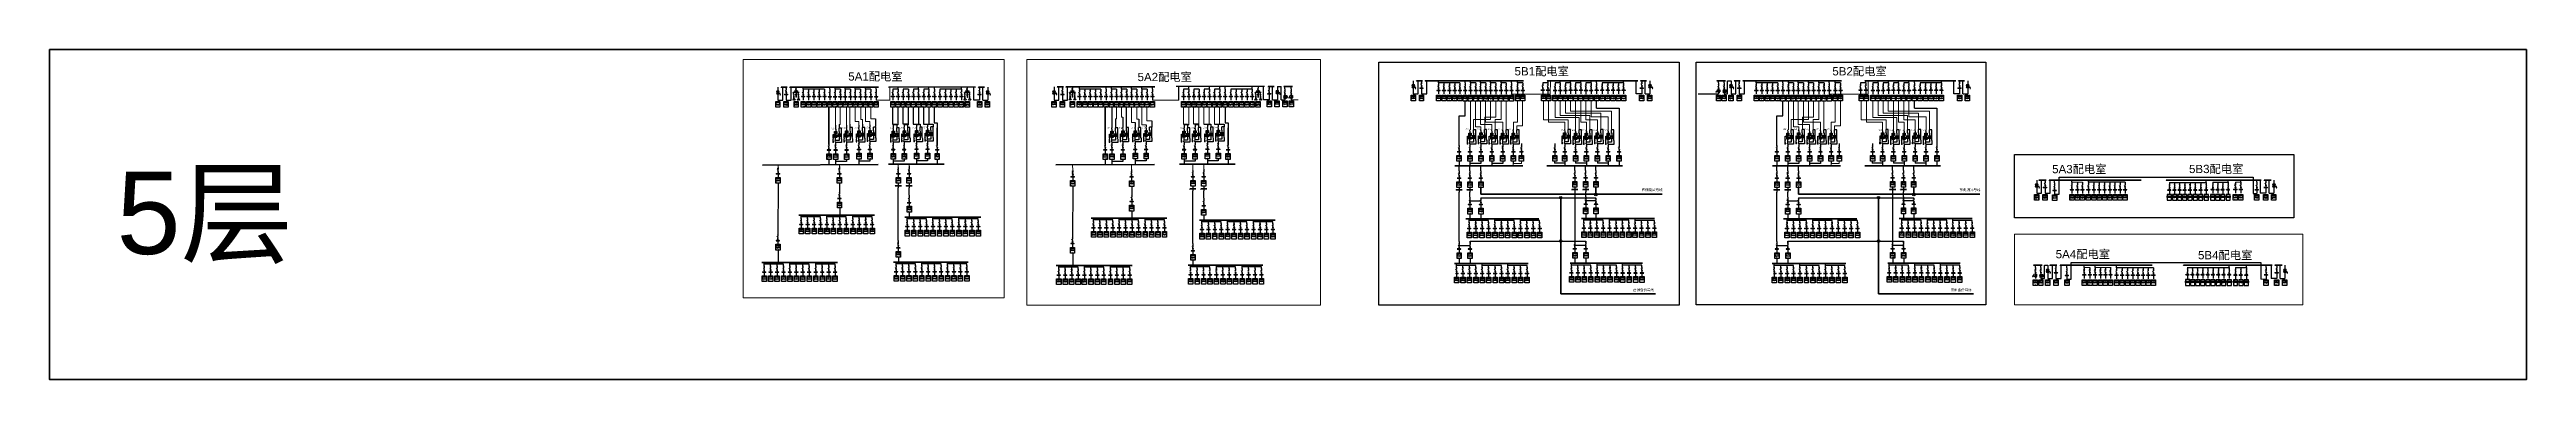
# Model space of a CAD drawing. Header units: millimetres. Extents: x -3460 to -460, y 6070 to 9130.
# Drawn here: x -3460 to -460, y 6070 to 6470 of the extents above; entities that cross this region are included whole.
import ezdxf
from ezdxf.enums import TextEntityAlignment as Align

# ---------------------------------------------------------------- set-up
doc = ezdxf.new("R2010")
doc.units = ezdxf.units.MM
doc.header["$LTSCALE"] = 1000
doc.header["$MEASUREMENT"] = 0
for name, pattern in [('CENTER', [2, 1.25, -0.25, 0.25, -0.25]), ('CONTINOUS', [0]), ('HIDDEN', [0.375, 0.25, -0.125])]:
    doc.linetypes.add(name, pattern=pattern)
doc.styles.get("Standard").update_dxf_attribs({"font": 'arial.ttf'})

# ---------------------------------------------------------------- blocks, each defined once
blk = doc.blocks.new('DYDQAA05')
at = {"color": 0}
blk.add_lwpolyline([(0, 0), (0, -7)], dxfattribs=at)
blk = doc.blocks.new('DYDQAA03')
at = {"color": 0}
for points in [[(0, 0), (0, -2)], [(-2, -4), (0, -2)], [(-2, -6), (0, -4)], [(2, -4), (0, -2)], [(2, -6), (0, -4)], [(0, -4), (0, -7)]]:
    blk.add_lwpolyline(points, dxfattribs=at)
blk = doc.blocks.new('DYDQAA09')
at = {"color": 0}
blk.add_lwpolyline([(0, 0), (0, -3.5)], dxfattribs=at)
blk.add_lwpolyline([(0, 0), (0, -3.5)], dxfattribs=at)
blk.add_lwpolyline([(0, 0), (0, -3.5)], dxfattribs=at)
blk.add_lwpolyline([(0, 0), (0, -3.5)], dxfattribs=at)
blk.add_lwpolyline([(0, 0), (0, -3.5)], dxfattribs=at)
blk.add_lwpolyline([(0, 0), (0, -3.5)], dxfattribs=at)
blk.add_lwpolyline([(0, 0), (0, -3.5)], dxfattribs=at)
blk.add_lwpolyline([(0, 0), (0, -3.5)], dxfattribs=at)
blk.add_lwpolyline([(0, 0), (0, -3.5)], dxfattribs=at)
blk = doc.blocks.new('DYDQ0201')
at = {"color": 0}
for points in [[(1, -1), (-1, 1)], [(-1, -1), (1, 1)], [(0, -7), (-3, 0)]]:
    blk.add_lwpolyline(points, dxfattribs=at)
blk = doc.blocks.new('DYDQAA04')
at = {"color": 0}
for points in [[(0, -4), (0, 0)], [(-2, -1), (0, -4)], [(-2, -3), (0, -6)], [(2, -1), (0, -4)], [(2, -3), (0, -6)], [(0, -7), (0, -6)]]:
    blk.add_lwpolyline(points, dxfattribs=at)
blk = doc.blocks.new('A$C03DD39B5')
for p, q in [((417, 475), (283, 392)), ((417, 422), (283, 339)), ((350, 333), (350, 467))]:
    blk.add_line(p, q)
blk.add_lwpolyline([(700, 167), (0, 167)])
blk.add_circle((350, 167), 167)
blk = doc.blocks.new('$element$00000530')
for points in [[(0, -1), (0, -0.8), (-0.3, -0.2)], [(-0.3, -0.3), (-0.1, -0.3), (0, -0.6), (-0.1, -0.7), (-0.3, -0.3)], [(-0.1, -0.2), (0, -0.2)], [(0, 0), (0, -0.2)]]:
    blk.add_lwpolyline(points)
blk.add_circle((0, -0.2), 0.05)
at = {"flags": 9}
blk.add_attdef('S', (0, 0), '', height=0.00000667, dxfattribs=at)
blk = doc.blocks.new('M_M4')
blk.add_line((-0.3, -0.2), (0, -0.8))
for points in [[(0, 0), (0, -0.3)], [(0, -0.8), (0, -1)]]:
    blk.add_lwpolyline(points)
blk.add_arc((0, -0.2), 0.0589, 81.8699, 278.1301)
at = {"width": 0.8, "flags": 9}
blk.add_attdef('S', (0.3, -0.5), '', height=0.2, dxfattribs=at)
blk = doc.blocks.new('M_M23')
for p, q in [((0, -0.5), (-0.3, -0.5)), ((0, -0.3), (0, -0.5))]:
    blk.add_line(p, q)
for points in [[(0, 0), (0, -0.3)], [(0, -0.8), (0, -1)]]:
    blk.add_lwpolyline(points)
blk.add_arc((0, -0.5), 0.25, 270, 180)
at = {"width": 0.8, "flags": 9}
blk.add_attdef('S', (0.3, -0.5), '', height=0.2, dxfattribs=at)
blk = doc.blocks.new('M_M44IVD')
for points in [[(0, 0), (-0.2, -0.3)], [(0, 0), (0.2, -0.3)], [(-0.3, -0.5), (-0.5, -0.9)], [(-0.1, -0.9), (-0.5, -0.9)], [(-0.4, -0.4), (-0.2, -0.6)], [(-0.3, -0.3), (-0.1, -0.4)], [(-0.1, -0.7), (-0.1, -1)], [(0.1, -0.4), (0.3, -0.3)], [(0.1, -0.7), (0.1, -1)], [(0.5, -0.9), (0.1, -0.9)], [(0.2, -0.6), (0.4, -0.4)], [(0.3, -0.5), (0.5, -0.9)]]:
    blk.add_lwpolyline(points)
at = {"width": 0.8, "flags": 9}
blk.add_attdef('S', (0.3, -0.5), '', height=0.2, dxfattribs=at)
blk = doc.blocks.new('M_M17')
for p, q in [((-0.1, -0.7), (-0.1, -0.3)), ((-0.1, -0.3), (0.1, -0.3)), ((0.1, -0.7), (-0.1, -0.7)), ((0, -0.4), (0, -0.7)), ((0.1, -0.3), (0.1, -0.7))]:
    blk.add_line(p, q)
for points in [[(0, 0), (0, -0.3)], [(0, -0.7), (0, -1)]]:
    blk.add_lwpolyline(points)
for points in [[(0, -0.6), (0, -0.6), (0, -0.4), (0, -0.6)], [(0, -0.4), (0, -0.6), (0, -0.6), (0, -0.4)]]:
    blk.add_solid(points)
at = {"width": 0.8, "flags": 9}
blk.add_attdef('S', (0.3, -0.5), '', height=0.2, dxfattribs=at)
blk = doc.blocks.new('M_M24')
for p, q in [((-0.25, -0.375), (0.25, -0.375)), ((-0.1875, -0.5), (0.1875, -0.5)), ((-0.0625, -0.625), (0.0625, -0.625))]:
    blk.add_line(p, q)
blk.add_lwpolyline([(0, 0), (0, -0.375)])
at = {"width": 0.8, "flags": 9}
blk.add_attdef('S', (0.25, -0.5), '', height=0.2, dxfattribs=at)

msp = doc.modelspace()

# ---------------------------------------------------------------- linework, layer by layer
at = {"color": 0}
for p, q in [((-2577.9, 6424.5, -16407), (-2577.9, 6420.3, -21017.9)), ((-2572, 6408.5, -21017.9), (-2572, 6424.5, -19232.5)), ((-2243.3, 6424.6, -17098.6), (-2243.3, 6420.4, -21709.6)), ((-2237.4, 6408.6, -21709.6), (-2237.4, 6424.6, -19924.2)), ((-1808.9, 6426.2, -38547.7), (-1808.3, 6427.2, -38547.7)), ((-1808.9, 6426.2, -38547.7), (-1808.3, 6427.2, -38547.7)), ((-1807.8, 6426.2, -38547.7), (-1808.9, 6426.2, -38547.7)), ((-1808.9, 6424.7, -38547.7), (-1808.3, 6424.3, -38547.7)), ((-1808.3, 6424.4, -38547.7), (-1808.4, 6424.2, -38547.7)), ((-1808.3, 6424.4, -38547.7), (-1808.4, 6424.3, -38547.7)), ((-1808.3, 6424.4, -38547.7), (-1808.4, 6424.3, -38547.7)), ((-1808.2, 6424.4, -38547.7), (-1808.4, 6424.2, -38547.7)), ((-1808.3, 6424.4, -38547.7), (-1808.4, 6424.3, -38547.7)), ((-1808.3, 6424.4, -38547.7), (-1808.4, 6424.3, -38547.7)), ((-1808.4, 6424.4, -38547.7), (-1808.4, 6424.4, -38547.7)), ((-1808.3, 6432.1, -33936.8), (-1808.3, 6427.9, -38547.7)), ((-1808.3, 6427.2, -38547.7), (-1807.8, 6426.2, -38547.7)), ((-1807.8, 6424.7, -38547.7), (-1808.3, 6424.3, -38547.7)), ((-1808.2, 6424.3, -38547.7), (-1808.3, 6424.2, -38547.7)), ((-1808.3, 6423.7, -38547.7), (-1808.3, 6424.3, -38547.7)), ((-1805.4, 6424.3, -38547.7), (-1808.3, 6424.3, -38547.7)), ((-1808.3, 6423, -38547.7), (-1808.3, 6416.1, -38547.7)), ((-1805.9, 6423, -38547.7), (-1805, 6423, -38547.7)), ((-1805.8, 6422.8, -38547.7), (-1805.1, 6422.8, -38547.7)), ((-1805.6, 6422.6, -38547.7), (-1805.3, 6422.6, -38547.7)), ((-1802.5, 6416.1, -38547.7), (-1802.5, 6432.1, -36762.3)), ((-1424, 6426.2, 4236.6), (-1423.4, 6427.2, 4236.6)), ((-1424, 6426.2, 4236.6), (-1423.4, 6427.2, 4236.6)), ((-1422.8, 6426.2, 4236.6), (-1424, 6426.2, 4236.6)), ((-1424, 6424.7, 4236.6), (-1423.4, 6424.3, 4236.6)), ((-1423.3, 6424.4, 4236.6), (-1423.5, 6424.2, 4236.6)), ((-1423.4, 6424.4, 4236.6), (-1423.5, 6424.3, 4236.6)), ((-1423.4, 6424.4, 4236.6), (-1423.5, 6424.3, 4236.6)), ((-1423.4, 6424.4, 4236.6), (-1423.5, 6424.3, 4236.6)), ((-1423.4, 6424.4, 4236.6), (-1423.5, 6424.3, 4236.6)), ((-1423.5, 6424.4, 4236.6), (-1423.5, 6424.4, 4236.6)), ((-1423.4, 6432.1, 8847.5), (-1423.4, 6427.9, 4236.6)), ((-1423.4, 6427.2, 4236.6), (-1422.8, 6426.2, 4236.6)), ((-1422.8, 6424.7, 4236.6), (-1423.4, 6424.3, 4236.6)), ((-1423.3, 6424.4, 4236.6), (-1423.4, 6424.2, 4236.6)), ((-1423.3, 6424.3, 4236.6), (-1423.4, 6424.2, 4236.6)), ((-1423.4, 6423.7, 4236.6), (-1423.4, 6424.3, 4236.6)), ((-1420.5, 6424.3, 4236.6), (-1423.4, 6424.3, 4236.6)), ((-1423.4, 6423, 4236.6), (-1423.4, 6416.1, 4236.6)), ((-1420.9, 6423, 4236.6), (-1420.1, 6423, 4236.6)), ((-1420.8, 6422.8, 4236.6), (-1420.2, 6422.8, 4236.6)), ((-1420.6, 6422.6, 4236.6), (-1420.4, 6422.6, 4236.6)), ((-1417.6, 6416.1, 4236.6), (-1417.6, 6432.1, 6022)), ((-2578.5, 6418.6, -21017.9), (-2577.9, 6419.6, -21017.9)), ((-2578.5, 6418.6, -21017.9), (-2577.9, 6419.6, -21017.9)), ((-2577.3, 6418.6, -21017.9), (-2578.5, 6418.6, -21017.9)), ((-2578.5, 6417.1, -21017.9), (-2577.9, 6416.7, -21017.9)), ((-2577.8, 6416.8, -21017.9), (-2578, 6416.7, -21017.9)), ((-2577.9, 6416.8, -21017.9), (-2578, 6416.7, -21017.9)), ((-2577.8, 6416.8, -21017.9), (-2578, 6416.7, -21017.9)), ((-2577.9, 6416.8, -21017.9), (-2578, 6416.8, -21017.9)), ((-2577.9, 6419.6, -21017.9), (-2577.3, 6418.6, -21017.9)), ((-2577.3, 6417.1, -21017.9), (-2577.9, 6416.7, -21017.9)), ((-2577.8, 6416.8, -21017.9), (-2577.9, 6416.6, -21017.9)), ((-2577.8, 6416.8, -21017.9), (-2577.9, 6416.6, -21017.9)), ((-2577.8, 6416.8, -21017.9), (-2577.9, 6416.7, -21017.9)), ((-2577.8, 6416.7, -21017.9), (-2577.9, 6416.6, -21017.9)), ((-2577.9, 6416.1, -21017.9), (-2577.9, 6416.7, -21017.9)), ((-2575, 6416.7, -21017.9), (-2577.9, 6416.7, -21017.9)), ((-2577.9, 6415.4, -21017.9), (-2577.9, 6408.5, -21017.9)), ((-2577.9, 6408.5, -21017.9), (-2572, 6408.5, -21017.9)), ((-2575.4, 6415.4, -21017.9), (-2574.6, 6415.4, -21017.9)), ((-2575.3, 6415.2, -21017.9), (-2574.7, 6415.2, -21017.9)), ((-2575.1, 6415, -21017.9), (-2574.9, 6415, -21017.9)), ((-2243.9, 6418.7, -21709.6), (-2243.3, 6419.7, -21709.6)), ((-2243.9, 6418.7, -21709.6), (-2243.3, 6419.7, -21709.6)), ((-2242.7, 6418.7, -21709.6), (-2243.9, 6418.7, -21709.6)), ((-2243.9, 6417.2, -21709.6), (-2243.3, 6416.9, -21709.6)), ((-2243.3, 6417, -21709.6), (-2243.4, 6416.9, -21709.6)), ((-2243.2, 6417, -21709.6), (-2243.4, 6416.8, -21709.6)), ((-2243.2, 6416.9, -21709.6), (-2243.4, 6416.8, -21709.6)), ((-2243.3, 6416.9, -21709.6), (-2243.4, 6416.9, -21709.6)), ((-2243.3, 6419.7, -21709.6), (-2242.7, 6418.7, -21709.6)), ((-2242.7, 6417.2, -21709.6), (-2243.3, 6416.9, -21709.6)), ((-2243.2, 6416.9, -21709.6), (-2243.3, 6416.8, -21709.6)), ((-2243.2, 6416.9, -21709.6), (-2243.3, 6416.8, -21709.6)), ((-2243.2, 6416.9, -21709.6), (-2243.3, 6416.8, -21709.6)), ((-2243.2, 6416.9, -21709.6), (-2243.3, 6416.8, -21709.6)), ((-2243.3, 6416.2, -21709.6), (-2243.3, 6416.9, -21709.6)), ((-2240.4, 6416.9, -21709.6), (-2243.3, 6416.9, -21709.6)), ((-2243.3, 6415.5, -21709.6), (-2243.3, 6408.6, -21709.6)), ((-2243.3, 6408.6, -21709.6), (-2237.4, 6408.6, -21709.6)), ((-2240.8, 6415.5, -21709.6), (-2240, 6415.5, -21709.6)), ((-2240.7, 6415.3, -21709.6), (-2240.1, 6415.3, -21709.6)), ((-2240.5, 6415.1, -21709.6), (-2240.3, 6415.1, -21709.6)), ((-1808.3, 6416.1, -38547.7), (-1802.5, 6416.1, -38547.7)), ((-1423.4, 6416.1, 4236.6), (-1417.6, 6416.1, 4236.6)), ((-771.6, 6295.7, -20082), (-771.6, 6311.7, -18296.6)), ((-766.4, 6305.8, -20082), (-765.8, 6306.8, -20082)), ((-766.4, 6305.8, -20082), (-765.8, 6306.8, -20082)), ((-765.2, 6305.8, -20082), (-766.4, 6305.8, -20082)), ((-766.4, 6304.3, -20082), (-765.8, 6304, -20082)), ((-765.7, 6304.1, -20082), (-765.9, 6303.9, -20082)), ((-765.8, 6304.1, -20082), (-765.9, 6304, -20082)), ((-765.8, 6304.1, -20082), (-765.9, 6303.9, -20082)), ((-765.8, 6304.1, -20082), (-765.9, 6304, -20082)), ((-765.7, 6304, -20082), (-765.9, 6303.9, -20082)), ((-765.8, 6311.7, -15471), (-765.8, 6307.5, -20082)), ((-765.8, 6306.8, -20082), (-765.2, 6305.8, -20082)), ((-765.2, 6304.3, -20082), (-765.8, 6304, -20082)), ((-765.7, 6304, -20082), (-765.8, 6303.9, -20082)), ((-765.7, 6304, -20082), (-765.8, 6303.9, -20082)), ((-765.7, 6304, -20082), (-765.8, 6303.9, -20082)), ((-765.8, 6303.3, -20082), (-765.8, 6304, -20082)), ((-762.9, 6304, -20082), (-765.8, 6304, -20082)), ((-765.8, 6302.6, -20082), (-765.8, 6295.7, -20082)), ((-763.3, 6302.6, -20082), (-762.5, 6302.6, -20082)), ((-763.2, 6302.4, -20082), (-762.6, 6302.4, -20082)), ((-763, 6302.2, -20082), (-762.8, 6302.2, -20082)), ((-771.6, 6295.7, -20082), (-765.8, 6295.7, -20082)), ((-758.4, 6192.4, -6465), (-758.4, 6208.4, -4679.6)), ((-758.4, 6192.4, -6465), (-752.6, 6192.4, -6465)), ((-753.1, 6202.5, -6465), (-752.6, 6203.5, -6465)), ((-753.1, 6202.5, -6465), (-752.6, 6203.5, -6465)), ((-752, 6202.5, -6465), (-753.1, 6202.5, -6465)), ((-753.1, 6201, -6465), (-752.6, 6200.7, -6465)), ((-752.5, 6200.8, -6465), (-752.7, 6200.6, -6465)), ((-752.6, 6200.8, -6465), (-752.7, 6200.7, -6465)), ((-752.5, 6200.8, -6465), (-752.7, 6200.6, -6465)), ((-752.6, 6200.8, -6465), (-752.7, 6200.7, -6465)), ((-752.6, 6208.4, -1854.1), (-752.6, 6204.2, -6465)), ((-752.6, 6203.5, -6465), (-752, 6202.5, -6465)), ((-752, 6201, -6465), (-752.6, 6200.7, -6465)), ((-752.5, 6200.7, -6465), (-752.6, 6200.6, -6465)), ((-752.5, 6200.7, -6465), (-752.6, 6200.6, -6465)), ((-752.5, 6200.7, -6465), (-752.6, 6200.6, -6465)), ((-752.5, 6200.7, -6465), (-752.6, 6200.6, -6465)), ((-752.6, 6200, -6465), (-752.6, 6200.7, -6465)), ((-749.7, 6200.7, -6465), (-752.6, 6200.7, -6465)), ((-752.6, 6199.3, -6465), (-752.6, 6192.4, -6465)), ((-750.1, 6199.3, -6465), (-749.3, 6199.3, -6465)), ((-750, 6199.1, -6465), (-749.4, 6199.1, -6465)), ((-749.8, 6198.9, -6465), (-749.6, 6198.9, -6465))]:
    msp.add_line(p, q, dxfattribs=at)
for p, q in [((-2561.6, 6408.5, -19232.5), (-2561.6, 6424.5, -19232.5)), ((-2547.2, 6421.9, -20615.8), (-2547.2, 6424.5, -19232.5)), ((-2521.3, 6421.9, -20615.8), (-2547.2, 6421.9, -20615.8)), ((-2514.9, 6421.8, -1262.5), (-2514.9, 6424.4, 120.8)), ((-2508.5, 6421.8, -1954.1), (-2508.5, 6424.4, -570.9)), ((-2502.2, 6421.8, -1954.1), (-2508.5, 6421.8, -1954.1)), ((-2496.3, 6421.8, -1262.5), (-2496.3, 6424.4, 120.8)), ((-2490, 6421.8, -1262.5), (-2496.3, 6421.8, -1262.5)), ((-2484.1, 6421.8, -568.1), (-2484.1, 6424.4, 815.2)), ((-2477.8, 6421.8, -568.1), (-2484.1, 6421.8, -568.1)), ((-2471.6, 6421.8, 4860.6), (-2471.6, 6424.4, 6243.9)), ((-2465.3, 6421.8, -6691.2), (-2471.6, 6421.8, -6691.2)), ((-2458.8, 6421.8, -1262.5), (-2458.8, 6424.4, 120.8)), ((-2432.3, 6422, -1262.5), (-2438.6, 6422, -1262.5)), ((-2432.3, 6422, -570.9), (-2432.3, 6424.6, 812.4)), ((-2419.8, 6421.9, -1262.5), (-2426.1, 6421.9, -1262.5)), ((-2407.4, 6422, -1262.5), (-2413.7, 6422, -1262.5)), ((-2407.4, 6422, -570.9), (-2407.4, 6424.6, 812.4)), ((-2394.9, 6421.9, -1262.5), (-2401.2, 6421.9, -1262.5)), ((-2394.9, 6421.9, -570.9), (-2394.9, 6424.5, 812.4)), ((-2388.3, 6422, -1767.6), (-2388.3, 6424.6, -384.3)), ((-2355.5, 6422, -1262.5), (-2381.5, 6422, -1262.5)), ((-2355.5, 6422, -1262.4), (-2355.5, 6424.6, 120.8)), ((-2340.4, 6408.5, -19232.6), (-2340.4, 6424.5, -19232.6)), ((-2329.5, 6408.5, -21018), (-2329.5, 6424.5, -19232.6)), ((-2323.7, 6424.5, -16407), (-2323.7, 6420.3, -21018)), ((-2227, 6408.6, -19924.2), (-2227, 6424.6, -19924.2)), ((-2212.6, 6422, -21307.4), (-2212.6, 6424.6, -19924.1)), ((-2186.7, 6422, -21307.4), (-2212.6, 6422, -21307.4)), ((-2180.3, 6421.9, -1954.1), (-2180.3, 6424.5, -570.9)), ((-2173.9, 6421.9, -2645.8), (-2173.9, 6424.5, -1262.5)), ((-2167.6, 6421.9, -2645.8), (-2173.9, 6421.9, -2645.8)), ((-2161.7, 6421.9, -1954.1), (-2161.7, 6424.5, -570.9)), ((-2155.4, 6421.9, -1954.1), (-2161.7, 6421.9, -1954.1)), ((-2149.5, 6421.9, -1259.8), (-2149.5, 6424.5, 123.5)), ((-2143.2, 6421.9, -1259.8), (-2149.5, 6421.9, -1259.8)), ((-2137, 6422, 4169), (-2137, 6424.6, 5552.3)), ((-2130.7, 6421.9, -7382.9), (-2137, 6421.9, -7382.9)), ((-2124.2, 6421.9, -1954.1), (-2124.2, 6424.5, -570.9)), ((-2080.1, 6422, -1262.5), (-2086.4, 6422, -1262.5)), ((-2080.1, 6422, -570.9), (-2080.1, 6424.6, 812.4)), ((-2067.6, 6421.9, -1262.5), (-2073.9, 6421.9, -1262.5)), ((-2055.2, 6422, -1262.5), (-2061.5, 6422, -1262.5)), ((-2055.2, 6422, -570.9), (-2055.2, 6424.6, 812.4)), ((-2042.7, 6421.9, -1262.5), (-2049, 6421.9, -1262.5)), ((-2042.7, 6421.9, -570.9), (-2042.7, 6424.4, 812.4)), ((-2036.1, 6421.9, -1767.6), (-2036.1, 6424.5, -384.3)), ((-2003.3, 6422, -1262.5), (-2029.2, 6422, -1262.5)), ((-2003.3, 6422, -1262.4), (-2003.3, 6424.6, 120.8)), ((-1989.5, 6409, -19924.2), (-1989.5, 6425, -19924.2)), ((-1978.7, 6409, -21709.6), (-1978.7, 6425.1, -19924.2)), ((-1973.4, 6419.1, -21709.6), (-1972.8, 6420.1, -21709.6)), ((-1973.4, 6419.1, -21709.6), (-1972.8, 6420.1, -21709.6)), ((-1972.8, 6425.1, -18690.5), (-1968.1, 6425.1, -18690.5)), ((-1972.8, 6425.1, -17098.7), (-1972.8, 6420.8, -21709.6)), ((-1972.8, 6420.1, -21709.6), (-1972.2, 6419.1, -21709.6)), ((-1968.1, 6409, -18690.5), (-1968.1, 6425.1, -18690.5)), ((-1963.8, 6422.5, -20891.7), (-1963.8, 6425.1, -19508.4)), ((-1956, 6422.5, -20891.7), (-1956, 6425.1, -19508.4)), ((-1956, 6422.5, -20891.7), (-1956, 6425.1, -19508.4)), ((-1798.3, 6423.9, -36762.3), (-1798.3, 6422.2, -36762.3)), ((-1798.3, 6422.2, -36762.3), (-1798.3, 6416.1, -36762.3)), ((-1792, 6416.1, -36762.3), (-1792, 6432.1, -36762.3)), ((-1777.7, 6429.5, -38145.6), (-1777.7, 6432.1, -36762.3)), ((-1751.8, 6429.5, -38145.6), (-1777.7, 6429.5, -38145.6)), ((-1777.7, 6421.3, -35944.4), (-1777.7, 6419.6, -35944.4)), ((-1771.1, 6421.3, -35944.4), (-1771.1, 6419.6, -35944.4)), ((-1764.5, 6421.3, -35944.4), (-1764.5, 6419.6, -35944.4)), ((-1758.1, 6421.3, -35944.4), (-1758.1, 6419.6, -35944.4)), ((-1751.8, 6421.3, -35944.4), (-1751.8, 6419.6, -35944.4)), ((-1745.4, 6429.4, -18792.4), (-1745.4, 6432, -17409.1)), ((-1745.4, 6421.2, -16591.2), (-1745.4, 6419.5, -16591.2)), ((-1739, 6429.4, -19484), (-1739, 6432, -18100.7)), ((-1732.6, 6429.4, -19484), (-1739, 6429.4, -19484)), ((-1739, 6421.2, -17282.8), (-1739, 6419.5, -17282.8)), ((-1732.6, 6421.2, -16591.2), (-1732.6, 6419.5, -16591.2)), ((-1726.8, 6429.4, -18792.4), (-1726.8, 6432, -17409.1)), ((-1720.5, 6429.4, -18792.4), (-1726.8, 6429.4, -18792.4)), ((-1726.8, 6421.1, -16591.2), (-1726.8, 6419.5, -16591.2)), ((-1720.5, 6421.2, -15899.5), (-1720.5, 6419.5, -15899.5)), ((-1714.6, 6429.4, -18098), (-1714.6, 6432, -16714.7)), ((-1708.3, 6429.4, -18098), (-1714.6, 6429.4, -18098)), ((-1714.6, 6421.2, -15896.8), (-1714.6, 6419.5, -15896.8)), ((-1708.3, 6421.2, -15205.2), (-1708.3, 6419.5, -15205.2)), ((-1702, 6429.4, -19484), (-1702, 6432, -18100.7)), ((-1695.7, 6429.4, -19484), (-1702, 6429.4, -19484)), ((-1702, 6421.2, -17282.8), (-1702, 6419.5, -17282.8)), ((-1695.7, 6421.2, -16591.2), (-1695.7, 6419.5, -16591.2)), ((-1689.3, 6429.4, -18792.4), (-1689.3, 6432, -17409.1)), ((-1689.3, 6421.2, -16591.2), (-1689.3, 6419.5, -16591.2)), ((-1682, 6429.5, -38145.6), (-1682, 6432.1, -36762.3)), ((-1675.6, 6429.5, -38145.6), (-1682, 6429.5, -38145.6)), ((-1682, 6421.3, -35944.4), (-1682, 6419.6, -35944.4)), ((-1675.6, 6421.3, -35252.8), (-1675.6, 6419.7, -35252.8)), ((-1645.1, 6429.7, -38963.6), (-1651.4, 6429.7, -38963.6)), ((-1651.4, 6421.5, -36762.3), (-1651.4, 6419.9, -36762.3)), ((-1645.1, 6421.5, -36070.7), (-1645.1, 6419.9, -36070.7)), ((-1645, 6429.7, -38963.6), (-1645, 6432.2, -37580.3)), ((-1630.2, 6429.5, -18792.4), (-1636.5, 6429.5, -18792.4)), ((-1636.5, 6421.2, -16591.2), (-1636.5, 6419.6, -16591.2)), ((-1630.2, 6429.4, -18792.4), (-1630.2, 6431.9, -17409.1)), ((-1630.2, 6421.2, -15899.5), (-1630.2, 6419.6, -15899.5)), ((-1617.7, 6429.5, -18792.4), (-1624, 6429.5, -18792.4)), ((-1624, 6421.3, -16591.2), (-1624, 6419.7, -16591.2)), ((-1617.7, 6429.4, -18792.4), (-1617.7, 6432, -17409.1)), ((-1617.7, 6421.3, -15899.5), (-1617.7, 6419.7, -15899.5)), ((-1605.3, 6429.6, -18792.4), (-1611.6, 6429.6, -18792.4)), ((-1611.6, 6421.4, -16591.2), (-1611.6, 6419.7, -16591.2)), ((-1605.3, 6429.5, -18792.4), (-1605.3, 6432.1, -17409.1)), ((-1605.3, 6421.4, -15899.5), (-1605.3, 6419.7, -15899.5)), ((-1592.8, 6429.5, -18792.4), (-1599.1, 6429.5, -18792.4)), ((-1599.1, 6421.3, -16591.2), (-1599.1, 6419.6, -16591.2)), ((-1592.8, 6429.4, -18792.4), (-1592.8, 6432, -17409.1)), ((-1592.8, 6421.3, -15899.5), (-1592.8, 6419.6, -15899.5)), ((-1586.3, 6429.6, -19297.4), (-1586.3, 6432.2, -17914.2)), ((-1586.3, 6421.3, -17096.2), (-1586.3, 6419.7, -17096.2)), ((-1553.5, 6429.6, -18792.4), (-1579.4, 6429.6, -18792.4)), ((-1579.4, 6421.4, -16591.2), (-1579.4, 6419.7, -16591.2)), ((-1572.7, 6421.4, -16591.2), (-1572.7, 6419.7, -16591.2)), ((-1566.2, 6421.4, -16591.2), (-1566.2, 6419.7, -16591.2)), ((-1559.8, 6421.4, -16591.2), (-1559.8, 6419.7, -16591.2)), ((-1553.5, 6429.6, -18792.3), (-1553.5, 6432.2, -17409.1)), ((-1553.5, 6421.4, -16591.2), (-1553.5, 6419.7, -16591.2)), ((-1538.3, 6416.1, -36762.4), (-1538.3, 6432.1, -36762.4)), ((-1531.6, 6423.9, -36762.4), (-1531.6, 6422.2, -36762.4)), ((-1531.6, 6422.2, -36762.4), (-1531.6, 6416.1, -36762.4)), ((-1527.5, 6416.1, -38547.8), (-1527.5, 6432.1, -36762.4)), ((-1522.2, 6426.2, -38547.8), (-1521.6, 6427.2, -38547.8)), ((-1522.2, 6426.2, -38547.8), (-1521.6, 6427.2, -38547.8)), ((-1521, 6426.2, -38547.8), (-1522.2, 6426.2, -38547.8)), ((-1522.2, 6424.7, -38547.8), (-1521.6, 6424.3, -38547.8)), ((-1521.5, 6424.4, -38547.8), (-1521.7, 6424.3, -38547.8)), ((-1521.6, 6424.4, -38547.8), (-1521.7, 6424.3, -38547.8)), ((-1521.5, 6424.4, -38547.8), (-1521.7, 6424.3, -38547.8)), ((-1521.6, 6424.4, -38547.8), (-1521.7, 6424.3, -38547.8)), ((-1521.6, 6424.4, -38547.8), (-1521.7, 6424.4, -38547.8)), ((-1521.6, 6432.1, -33936.8), (-1521.6, 6427.9, -38547.8)), ((-1521.6, 6427.2, -38547.8), (-1521, 6426.2, -38547.8)), ((-1521, 6424.7, -38547.8), (-1521.6, 6424.3, -38547.8)), ((-1521.5, 6424.4, -38547.8), (-1521.6, 6424.2, -38547.8)), ((-1521.5, 6424.4, -38547.8), (-1521.6, 6424.2, -38547.8)), ((-1521.5, 6424.3, -38547.8), (-1521.6, 6424.2, -38547.8)), ((-1521.6, 6423.7, -38547.8), (-1521.6, 6424.3, -38547.8)), ((-1518.7, 6424.3, -38547.8), (-1521.6, 6424.3, -38547.8)), ((-1521.6, 6423, -38547.8), (-1521.6, 6416.1, -38547.8)), ((-1519.1, 6423, -38547.8), (-1518.3, 6423, -38547.8)), ((-1519, 6422.8, -38547.8), (-1518.4, 6422.8, -38547.8)), ((-1518.8, 6422.6, -38547.8), (-1518.6, 6422.6, -38547.8)), ((-1438.4, 6424.3, 5054.5), (-1438.9, 6425.7, 5054.5)), ((-1438.6, 6425.8, 5054.5), (-1438.2, 6425.8, 5054.5)), ((-1438.4, 6429.5, 5054.6), (-1438.4, 6432.1, 6437.8)), ((-1438.4, 6429.5, 5054.6), (-1438.4, 6432.1, 6437.8)), ((-1438.4, 6421.3, 5054.5), (-1438.4, 6419.6, 7255.7)), ((-1437.3, 6420.4, 7255.7), (-1436.8, 6420.4, 7255.7)), ((-1437.3, 6420.3, 7255.7), (-1436.8, 6420.3, 7255.7)), ((-1437.1, 6421.3, 7255.7), (-1437.1, 6420.4, 7255.7)), ((-1437.1, 6420.3, 7255.7), (-1437.1, 6419.8, 7255.7)), ((-1433.4, 6420.2, 5054.5), (-1433, 6419, 5054.5)), ((-1433.1, 6420.2, 5054.5), (-1432.8, 6420.2, 5054.5)), ((-1433, 6421.1, 5054.5), (-1433, 6420.2, 5054.5)), ((-1431.7, 6429.5, 5054.5), (-1431.7, 6432.1, 6437.8)), ((-1431.7, 6421.3, 5054.5), (-1431.7, 6419.6, 7255.7)), ((-1430.8, 6420.2, 5054.5), (-1430.3, 6420.2, 5054.5)), ((-1430.8, 6420.1, 5054.5), (-1430.3, 6420.1, 5054.5)), ((-1430.5, 6421.1, 5054.5), (-1430.5, 6420.2, 5054.5)), ((-1430.5, 6420.1, 5054.5), (-1430.5, 6419.6, 5054.5)), ((-1429.7, 6420.2, 1054.2), (-1429.1, 6420.2, 1054.2)), ((-1429.7, 6420.2, 1054.2), (-1429.7, 6419, 1054.2)), ((-1429.4, 6421.1, 1054.2), (-1429.4, 6419.6, 1054.2)), ((-1429.1, 6420.2, 1054.2), (-1429.1, 6419, 1054.2)), ((-1427.5, 6416.1, 7255.7), (-1427.5, 6432.1, 7255.7)), ((-1427.5, 6432.1, 7255.7), (-1423.4, 6432.1, 7255.7)), ((-1413.4, 6423.9, 6022), (-1413.4, 6422.2, 6022)), ((-1413.4, 6422.2, 6022), (-1413.4, 6416.1, 6022)), ((-1407.1, 6416.1, 6022), (-1407.1, 6432.1, 6022)), ((-1392.8, 6429.5, 4638.8), (-1392.8, 6432.1, 6022.1)), ((-1366.9, 6429.5, 4638.7), (-1392.8, 6429.5, 4638.7)), ((-1392.8, 6421.3, 6839.9), (-1392.8, 6419.6, 6839.9)), ((-1386.1, 6421.3, 6839.9), (-1386.1, 6419.6, 6839.9)), ((-1379.6, 6421.3, 6839.9), (-1379.6, 6419.6, 6839.9)), ((-1373.2, 6421.3, 6839.9), (-1373.2, 6419.6, 6839.9)), ((-1366.9, 6421.3, 6839.9), (-1366.9, 6419.6, 6839.9)), ((-1360.5, 6429.4, 23992), (-1360.5, 6432, 25375.2)), ((-1360.5, 6421.2, 26193.2), (-1360.5, 6419.5, 26193.2)), ((-1354, 6429.4, 23300.3), (-1354, 6432, 24683.6)), ((-1347.7, 6429.4, 23300.3), (-1354, 6429.4, 23300.3)), ((-1354, 6421.2, 25501.5), (-1354, 6419.5, 25501.5)), ((-1347.7, 6421.2, 26193.2), (-1347.7, 6419.5, 26193.2)), ((-1341.9, 6429.4, 23992), (-1341.9, 6432, 25375.2)), ((-1335.6, 6429.4, 23992), (-1341.9, 6429.4, 23992)), ((-1341.9, 6421.1, 26193.2), (-1341.9, 6419.5, 26193.2)), ((-1335.6, 6421.2, 26884.8), (-1335.6, 6419.5, 26884.8)), ((-1329.7, 6429.4, 24686.3), (-1329.7, 6432, 26069.6)), ((-1323.4, 6429.4, 24686.3), (-1329.7, 6429.4, 24686.3)), ((-1329.7, 6421.2, 26887.5), (-1329.7, 6419.5, 26887.5)), ((-1323.4, 6421.2, 27579.2), (-1323.4, 6419.5, 27579.2)), ((-1317.1, 6429.4, 23300.3), (-1317.1, 6432, 24683.6)), ((-1310.8, 6429.4, 23300.3), (-1317.1, 6429.4, 23300.3)), ((-1317.1, 6421.2, 25501.5), (-1317.1, 6419.5, 25501.5)), ((-1310.8, 6421.2, 26193.2), (-1310.8, 6419.5, 26193.2)), ((-1304.4, 6429.4, 23992), (-1304.4, 6432, 25375.2)), ((-1304.4, 6421.2, 26193.2), (-1304.4, 6419.5, 26193.2)), ((-1297.1, 6429.5, 4638.7), (-1297.1, 6432.1, 6022)), ((-1290.7, 6429.5, 4638.7), (-1297.1, 6429.5, 4638.7)), ((-1297.1, 6421.3, 6839.9), (-1297.1, 6419.6, 6839.9)), ((-1290.7, 6421.3, 7531.6), (-1290.7, 6419.7, 7531.6)), ((-1260.2, 6429.7, 3820.8), (-1266.5, 6429.7, 3820.8)), ((-1266.5, 6421.5, 6022), (-1266.5, 6419.9, 6022)), ((-1260.2, 6421.5, 6713.6), (-1260.2, 6419.9, 6713.6)), ((-1260.1, 6429.7, 3820.8), (-1260.1, 6432.2, 5204.1)), ((-1245.3, 6429.5, 23992), (-1251.6, 6429.5, 23992)), ((-1251.6, 6421.2, 26193.2), (-1251.6, 6419.6, 26193.2)), ((-1245.3, 6429.4, 23992), (-1245.3, 6431.9, 25375.2)), ((-1245.3, 6421.2, 26884.8), (-1245.3, 6419.6, 26884.8)), ((-1232.8, 6429.5, 23992), (-1239.1, 6429.5, 23992)), ((-1239.1, 6421.3, 26193.2), (-1239.1, 6419.7, 26193.2)), ((-1232.8, 6429.4, 23992), (-1232.8, 6432, 25375.2)), ((-1232.8, 6421.3, 26884.8), (-1232.8, 6419.7, 26884.8)), ((-1220.4, 6429.6, 23992), (-1226.7, 6429.6, 23992)), ((-1226.7, 6421.4, 26193.2), (-1226.7, 6419.7, 26193.2)), ((-1220.4, 6429.5, 23992), (-1220.4, 6432.1, 25375.2)), ((-1220.4, 6421.4, 26884.8), (-1220.4, 6419.7, 26884.8)), ((-1207.9, 6429.5, 23992), (-1214.2, 6429.5, 23992)), ((-1214.2, 6421.3, 26193.2), (-1214.2, 6419.6, 26193.2)), ((-1207.9, 6429.4, 23992), (-1207.9, 6432, 25375.2)), ((-1207.9, 6421.3, 26884.8), (-1207.9, 6419.6, 26884.8)), ((-1201.3, 6429.6, 23486.9), (-1201.3, 6432.2, 24870.2)), ((-1201.3, 6421.3, 25688.1), (-1201.3, 6419.7, 25688.1)), ((-1168.5, 6429.6, 23992), (-1194.5, 6429.6, 23992)), ((-1194.5, 6421.4, 26193.2), (-1194.5, 6419.7, 26193.2)), ((-1187.8, 6421.4, 26193.2), (-1187.8, 6419.7, 26193.2)), ((-1181.3, 6421.4, 26193.2), (-1181.3, 6419.7, 26193.2)), ((-1174.9, 6421.4, 26193.2), (-1174.9, 6419.7, 26193.2)), ((-1168.5, 6429.6, 23992), (-1168.5, 6432.2, 25375.3)), ((-1168.5, 6421.4, 26193.2), (-1168.5, 6419.7, 26193.2)), ((-1153.4, 6416.1, 6022), (-1153.4, 6432.1, 6022)), ((-1146.6, 6423.9, 6022), (-1146.6, 6422.2, 6022)), ((-1146.6, 6422.2, 6022), (-1146.6, 6416.1, 6022)), ((-1142.5, 6416.1, 4236.6), (-1142.5, 6432.1, 6022)), ((-1137.3, 6426.2, 4236.6), (-1136.7, 6427.2, 4236.6)), ((-1137.3, 6426.2, 4236.6), (-1136.7, 6427.2, 4236.6)), ((-1136.1, 6426.2, 4236.6), (-1137.3, 6426.2, 4236.6)), ((-1137.3, 6424.7, 4236.6), (-1136.7, 6424.3, 4236.6)), ((-1136.6, 6424.4, 4236.6), (-1136.8, 6424.3, 4236.6)), ((-1136.7, 6424.4, 4236.6), (-1136.8, 6424.3, 4236.6)), ((-1136.6, 6424.4, 4236.6), (-1136.8, 6424.3, 4236.6)), ((-1136.7, 6424.4, 4236.6), (-1136.8, 6424.3, 4236.6)), ((-1136.7, 6424.4, 4236.6), (-1136.8, 6424.4, 4236.6)), ((-1136.7, 6432.1, 8847.5), (-1136.7, 6427.9, 4236.6)), ((-1136.7, 6427.2, 4236.6), (-1136.1, 6426.2, 4236.6)), ((-1136.1, 6424.7, 4236.6), (-1136.7, 6424.3, 4236.6)), ((-1136.6, 6424.4, 4236.6), (-1136.7, 6424.2, 4236.6)), ((-1136.6, 6424.4, 4236.6), (-1136.7, 6424.2, 4236.6)), ((-1136.6, 6424.3, 4236.6), (-1136.7, 6424.2, 4236.6)), ((-1136.7, 6423.7, 4236.6), (-1136.7, 6424.3, 4236.6)), ((-1133.8, 6424.3, 4236.6), (-1136.7, 6424.3, 4236.6)), ((-1136.7, 6423, 4236.6), (-1136.7, 6416.1, 4236.6)), ((-1134.2, 6423, 4236.6), (-1133.4, 6423, 4236.6)), ((-1134.1, 6422.8, 4236.6), (-1133.5, 6422.8, 4236.6)), ((-1133.9, 6422.6, 4236.6), (-1133.7, 6422.6, 4236.6)), ((-2567.9, 6416.3, -19232.5), (-2567.9, 6414.6, -19232.5)), ((-2567.9, 6414.6, -19232.5), (-2567.9, 6408.5, -19232.5)), ((-2567.9, 6408.5, -19232.5), (-2561.6, 6408.5, -19232.5)), ((-2558.5, 6418.3, -19232.5), (-2558.5, 6417.9, -19232.5)), ((-2555.7, 6418.4, -19232.5), (-2555.7, 6418.7, -19232.5)), ((-2547.2, 6413.7, -18414.6), (-2547.2, 6412, -18414.6)), ((-2547.2, 6412, -18414.6), (-2547.2, 6408.5, -18414.6)), ((-2540.6, 6413.7, -18414.6), (-2540.6, 6412, -18414.6)), ((-2540.6, 6412, -18414.6), (-2540.6, 6408.5, -18414.6)), ((-2534.1, 6413.7, -18414.6), (-2534.1, 6412, -18414.6)), ((-2534.1, 6412, -18414.6), (-2534.1, 6408.5, -18414.6)), ((-2527.7, 6413.7, -18414.6), (-2527.7, 6412, -18414.6)), ((-2527.7, 6412, -18414.6), (-2527.7, 6408.5, -18414.6)), ((-2521.3, 6413.7, -18414.6), (-2521.3, 6412, -18414.6)), ((-2521.3, 6412, -18414.6), (-2521.3, 6408.5, -18414.6)), ((-2514.9, 6413.6, 938.7), (-2514.9, 6411.9, 938.7)), ((-2514.9, 6411.9, 938.7), (-2514.9, 6408.4, 938.7)), ((-2508.5, 6413.6, 247.1), (-2508.5, 6411.9, 247.1)), ((-2508.5, 6411.9, 247.1), (-2508.5, 6408.4, 247.1)), ((-2502.2, 6413.6, 938.7), (-2502.2, 6411.9, 938.7)), ((-2502.2, 6411.9, 938.7), (-2502.2, 6408.4, 938.7)), ((-2496.3, 6413.5, 938.7), (-2496.3, 6411.9, 938.7)), ((-2496.3, 6411.9, 938.7), (-2496.3, 6408.3, 938.7)), ((-2490, 6413.6, 1630.4), (-2490, 6411.9, 1630.4)), ((-2490, 6411.9, 1630.4), (-2490, 6408.4, 1630.4)), ((-2484.1, 6413.6, 1633.1), (-2484.1, 6411.9, 1633.1)), ((-2484.1, 6411.9, 1633.1), (-2484.1, 6408.4, 1633.1)), ((-2477.8, 6413.6, 2324.7), (-2477.8, 6411.9, 2324.7)), ((-2477.8, 6411.9, 2324.7), (-2477.8, 6408.4, 2324.7)), ((-2471.6, 6413.6, -4490), (-2471.6, 6411.9, -4490)), ((-2471.6, 6411.9, -4490), (-2471.6, 6408.4, -4490)), ((-2465.3, 6413.6, -3798.4), (-2465.3, 6412, -3798.4)), ((-2465.3, 6412, -3798.4), (-2465.3, 6408.4, -3798.4)), ((-2458.8, 6413.6, 938.7), (-2458.8, 6411.9, 938.7)), ((-2458.8, 6411.9, 938.7), (-2458.8, 6408.4, 938.7)), ((-2438.6, 6413.8, 938.7), (-2438.6, 6412.1, 938.7)), ((-2438.6, 6412.1, 938.7), (-2438.6, 6408.6, 938.7)), ((-2432.3, 6413.8, 1630.4), (-2432.3, 6412.1, 1630.4)), ((-2432.3, 6412.1, 1630.4), (-2432.3, 6408.6, 1630.4)), ((-2426.1, 6413.7, 938.7), (-2426.1, 6412.1, 938.7)), ((-2426.1, 6412.1, 938.7), (-2426.1, 6408.5, 938.7)), ((-2419.8, 6413.7, 1630.4), (-2419.8, 6412.1, 1630.4)), ((-2419.8, 6412.1, 1630.4), (-2419.8, 6408.5, 1630.4)), ((-2413.7, 6413.8, 938.7), (-2413.7, 6412.1, 938.7)), ((-2413.7, 6412.1, 938.7), (-2413.7, 6408.6, 938.7)), ((-2407.4, 6413.8, 1630.4), (-2407.4, 6412.1, 1630.4)), ((-2407.4, 6412.1, 1630.4), (-2407.4, 6408.6, 1630.4)), ((-2401.2, 6413.7, 938.7), (-2401.2, 6412, 938.7)), ((-2401.2, 6412, 938.7), (-2401.2, 6408.4, 938.7)), ((-2394.9, 6413.7, 1630.4), (-2394.9, 6412, 1630.4)), ((-2394.9, 6412, 1630.4), (-2394.9, 6408.5, 1630.4)), ((-2388.3, 6413.7, 433.7), (-2388.3, 6412.1, 433.7)), ((-2388.3, 6412.1, 433.7), (-2388.3, 6408.5, 433.7)), ((-2381.5, 6413.8, 938.7), (-2381.5, 6412.1, 938.7)), ((-2381.5, 6412.1, 938.7), (-2381.5, 6408.6, 938.7)), ((-2374.8, 6413.8, 938.7), (-2374.8, 6412.1, 938.7)), ((-2374.8, 6412.1, 938.7), (-2374.8, 6408.6, 938.7)), ((-2368.3, 6413.8, 938.7), (-2368.3, 6412.1, 938.7)), ((-2368.3, 6412.1, 938.7), (-2368.3, 6408.6, 938.7)), ((-2361.9, 6413.8, 938.7), (-2361.9, 6412.1, 938.7)), ((-2361.9, 6412.1, 938.7), (-2361.9, 6408.6, 938.7)), ((-2355.5, 6413.8, 938.7), (-2355.5, 6412.1, 938.7)), ((-2355.5, 6412.1, 938.7), (-2355.5, 6408.6, 938.7)), ((-2351.3, 6418.3, -20206.9), (-2351.3, 6417.9, -20206.9)), ((-2348.4, 6418.4, -20206.9), (-2348.4, 6418.7, -20206.9)), ((-2333.6, 6408.5, -19232.6), (-2340.4, 6408.5, -19232.6)), ((-2333.6, 6416.3, -19232.6), (-2333.6, 6414.6, -19232.6)), ((-2333.6, 6414.6, -19232.6), (-2333.6, 6408.5, -19232.6)), ((-2329.5, 6408.5, -21018), (-2323.7, 6408.5, -21018)), ((-2324.3, 6418.6, -21018), (-2323.7, 6419.6, -21018)), ((-2324.3, 6418.6, -21018), (-2323.7, 6419.6, -21018)), ((-2323.1, 6418.6, -21018), (-2324.3, 6418.6, -21018)), ((-2324.3, 6417.1, -21018), (-2323.7, 6416.7, -21018)), ((-2323.6, 6416.8, -21018), (-2323.8, 6416.7, -21018)), ((-2323.7, 6416.8, -21018), (-2323.8, 6416.7, -21018)), ((-2323.6, 6416.8, -21018), (-2323.8, 6416.7, -21018)), ((-2323.7, 6416.8, -21018), (-2323.8, 6416.8, -21018)), ((-2323.7, 6419.6, -21018), (-2323.1, 6418.6, -21018)), ((-2323.1, 6417.1, -21018), (-2323.7, 6416.7, -21018)), ((-2323.6, 6416.8, -21018), (-2323.7, 6416.6, -21018)), ((-2323.6, 6416.8, -21018), (-2323.7, 6416.6, -21018)), ((-2323.6, 6416.8, -21018), (-2323.7, 6416.7, -21018)), ((-2323.6, 6416.7, -21018), (-2323.7, 6416.6, -21018)), ((-2323.7, 6416.1, -21018), (-2323.7, 6416.7, -21018)), ((-2320.8, 6416.7, -21018), (-2323.7, 6416.7, -21018)), ((-2323.7, 6415.4, -21018), (-2323.7, 6408.5, -21018)), ((-2321.2, 6415.4, -21018), (-2320.4, 6415.4, -21018)), ((-2321.1, 6415.2, -21018), (-2320.5, 6415.2, -21018)), ((-2320.9, 6415, -21018), (-2320.7, 6415, -21018)), ((-2233.3, 6416.4, -19924.2), (-2233.3, 6414.7, -19924.2)), ((-2233.3, 6414.7, -19924.2), (-2233.3, 6408.6, -19924.2)), ((-2233.3, 6408.6, -19924.2), (-2227, 6408.6, -19924.2)), ((-2223.9, 6418.4, -19924.2), (-2223.9, 6418, -19924.2)), ((-2221.1, 6418.5, -19924.2), (-2221.1, 6418.8, -19924.2)), ((-2212.6, 6413.8, -19106.2), (-2212.6, 6412.2, -19106.2)), ((-2212.6, 6412.2, -19106.2), (-2212.6, 6408.6, -19106.2)), ((-2206, 6413.8, -19106.2), (-2206, 6412.2, -19106.2)), ((-2206, 6412.2, -19106.2), (-2206, 6408.6, -19106.2)), ((-2199.5, 6413.8, -19106.2), (-2199.5, 6412.2, -19106.2)), ((-2199.5, 6412.2, -19106.2), (-2199.5, 6408.6, -19106.2)), ((-2193.1, 6413.8, -19106.2), (-2193.1, 6412.2, -19106.2)), ((-2193.1, 6412.2, -19106.2), (-2193.1, 6408.6, -19106.2)), ((-2186.7, 6413.8, -19106.2), (-2186.7, 6412.2, -19106.2)), ((-2186.7, 6412.2, -19106.2), (-2186.7, 6408.6, -19106.2)), ((-2180.3, 6413.7, 247.1), (-2180.3, 6412.1, 247.1)), ((-2180.3, 6412.1, 247.1), (-2180.3, 6408.5, 247.1)), ((-2173.9, 6413.7, -444.6), (-2173.9, 6412.1, -444.6)), ((-2173.9, 6412.1, -444.6), (-2173.9, 6408.5, -444.6)), ((-2167.6, 6413.7, 247.1), (-2167.6, 6412.1, 247.1)), ((-2167.6, 6412.1, 247.1), (-2167.6, 6408.5, 247.1)), ((-2161.7, 6413.7, 247.1), (-2161.7, 6412, 247.1)), ((-2161.7, 6412, 247.1), (-2161.7, 6408.5, 247.1)), ((-2155.4, 6413.7, 938.7), (-2155.4, 6412, 938.7)), ((-2155.4, 6412, 938.7), (-2155.4, 6408.5, 938.7)), ((-2149.5, 6413.7, 941.5), (-2149.5, 6412.1, 941.5)), ((-2149.5, 6412.1, 941.5), (-2149.5, 6408.5, 941.5)), ((-2143.2, 6413.7, 1633.1), (-2143.2, 6412.1, 1633.1)), ((-2143.2, 6412.1, 1633.1), (-2143.2, 6408.5, 1633.1)), ((-2137, 6413.7, -5181.7), (-2137, 6412.1, -5181.7)), ((-2137, 6412.1, -5181.7), (-2137, 6408.5, -5181.7)), ((-2130.7, 6413.7, -4490), (-2130.7, 6412.1, -4490)), ((-2130.7, 6412.1, -4490), (-2130.7, 6408.5, -4490)), ((-2124.2, 6413.7, 247.1), (-2124.2, 6412.1, 247.1)), ((-2124.2, 6412.1, 247.1), (-2124.2, 6408.5, 247.1)), ((-2086.4, 6413.7, 938.7), (-2086.4, 6412.1, 938.7)), ((-2086.4, 6412.1, 938.7), (-2086.4, 6408.5, 938.7)), ((-2080.1, 6413.7, 1630.4), (-2080.1, 6412.1, 1630.4)), ((-2080.1, 6412.1, 1630.4), (-2080.1, 6408.5, 1630.4)), ((-2073.9, 6413.7, 938.7), (-2073.9, 6412, 938.7)), ((-2073.9, 6412, 938.7), (-2073.9, 6408.4, 938.7)), ((-2067.6, 6413.7, 1630.4), (-2067.6, 6412, 1630.4)), ((-2067.6, 6412, 1630.4), (-2067.6, 6408.5, 1630.4)), ((-2061.5, 6413.7, 938.7), (-2061.5, 6412.1, 938.7)), ((-2061.5, 6412.1, 938.7), (-2061.5, 6408.5, 938.7)), ((-2055.2, 6413.7, 1630.4), (-2055.2, 6412.1, 1630.4)), ((-2055.2, 6412.1, 1630.4), (-2055.2, 6408.5, 1630.4)), ((-2049, 6413.6, 938.7), (-2049, 6412, 938.7)), ((-2049, 6412, 938.7), (-2049, 6408.4, 938.7)), ((-2042.7, 6413.6, 1630.4), (-2042.7, 6412, 1630.4)), ((-2042.7, 6412, 1630.4), (-2042.7, 6408.4, 1630.4)), ((-2036.1, 6413.7, 433.7), (-2036.1, 6412.1, 433.7)), ((-2036.1, 6412.1, 433.7), (-2036.1, 6408.5, 433.7)), ((-2029.2, 6413.8, 938.7), (-2029.2, 6412.1, 938.7)), ((-2029.2, 6412.1, 938.7), (-2029.2, 6408.6, 938.7)), ((-2022.6, 6413.8, 938.7), (-2022.6, 6412.1, 938.7)), ((-2022.6, 6412.1, 938.7), (-2022.6, 6408.6, 938.7)), ((-2016, 6413.8, 938.7), (-2016, 6412.1, 938.7)), ((-2016, 6412.1, 938.7), (-2016, 6408.6, 938.7)), ((-2009.6, 6413.8, 938.7), (-2009.6, 6412.1, 938.7)), ((-2009.6, 6412.1, 938.7), (-2009.6, 6408.6, 938.7)), ((-2003.3, 6413.8, 938.7), (-2003.3, 6412.1, 938.7)), ((-2003.3, 6412.1, 938.7), (-2003.3, 6408.6, 938.7)), ((-1999, 6418.3, -20206.9), (-1999, 6417.9, -20206.9)), ((-1996.2, 6418.4, -20206.9), (-1996.2, 6418.7, -20206.9)), ((-1982.8, 6409, -19924.2), (-1989.5, 6409, -19924.2)), ((-1982.8, 6416.8, -19924.2), (-1982.8, 6415.2, -19924.2)), ((-1982.8, 6415.2, -19924.2), (-1982.8, 6409, -19924.2)), ((-1978.7, 6409, -21709.6), (-1972.8, 6409, -21709.6)), ((-1972.2, 6419.1, -21709.6), (-1973.4, 6419.1, -21709.6)), ((-1973.4, 6417.6, -21709.6), (-1972.8, 6417.3, -21709.6)), ((-1972.7, 6417.4, -21709.6), (-1972.9, 6417.3, -21709.6)), ((-1972.8, 6417.4, -21709.6), (-1972.9, 6417.3, -21709.6)), ((-1972.7, 6417.4, -21709.6), (-1972.9, 6417.2, -21709.6)), ((-1972.8, 6417.4, -21709.6), (-1972.9, 6417.3, -21709.6)), ((-1972.8, 6417.4, -21709.6), (-1972.9, 6417.3, -21709.6)), ((-1972.2, 6417.6, -21709.6), (-1972.8, 6417.3, -21709.6)), ((-1972.7, 6417.4, -21709.6), (-1972.8, 6417.2, -21709.6)), ((-1972.7, 6417.3, -21709.6), (-1972.8, 6417.2, -21709.6)), ((-1972.7, 6417.3, -21709.6), (-1972.8, 6417.2, -21709.6)), ((-1972.8, 6416.6, -21709.6), (-1972.8, 6417.3, -21709.6)), ((-1969.9, 6417.3, -21709.6), (-1972.8, 6417.3, -21709.6)), ((-1972.8, 6416, -21709.6), (-1972.8, 6409, -21709.6)), ((-1970.3, 6416, -21709.6), (-1969.5, 6416, -21709.6)), ((-1970.2, 6415.8, -21709.6), (-1969.6, 6415.8, -21709.6)), ((-1970, 6415.5, -21709.6), (-1969.8, 6415.5, -21709.6)), ((-1968.1, 6409, -18690.5), (-1963.8, 6409, -18690.5)), ((-1965.4, 6413.1, -20891.7), (-1965, 6412, -20891.7)), ((-1965.3, 6411.3, -20891.7), (-1964.7, 6411.3, -20891.7)), ((-1965.2, 6413.2, -20891.7), (-1964.9, 6413.2, -20891.7)), ((-1965.2, 6411.1, -20891.7), (-1964.8, 6411.1, -20891.7)), ((-1965.1, 6410.8, -20891.7), (-1965, 6410.8, -20891.7)), ((-1965, 6414.1, -20891.7), (-1965, 6413.2, -20891.7)), ((-1965, 6412, -20891.7), (-1965, 6411.3, -20891.7)), ((-1963.8, 6414.3, -20891.7), (-1963.8, 6412.6, -18690.5)), ((-1963.8, 6412.6, -18690.5), (-1963.8, 6409, -18690.5)), ((-1962.9, 6411.3, -20891.7), (-1962.3, 6411.3, -20891.7)), ((-1962.8, 6413.2, -20891.7), (-1962.4, 6413.2, -20891.7)), ((-1962.8, 6413.1, -20891.7), (-1962.4, 6413.1, -20891.7)), ((-1962.4, 6412.1, -20891.7), (-1962.8, 6412.5, -20891.7)), ((-1962.8, 6412.1, -20891.7), (-1962.4, 6412.5, -20891.7)), ((-1962.8, 6411.1, -20891.7), (-1962.4, 6411.1, -20891.7)), ((-1962.6, 6414.1, -20891.7), (-1962.6, 6413.2, -20891.7)), ((-1962.6, 6413.1, -20891.7), (-1962.6, 6412.6, -20891.7)), ((-1962.6, 6412, -20891.7), (-1962.6, 6411.3, -20891.7)), ((-1962.6, 6410.8, -20891.7), (-1962.6, 6410.8, -20891.7)), ((-1961.7, 6413.2, -24892), (-1961.2, 6413.2, -24892)), ((-1961.7, 6413.2, -24892), (-1961.7, 6412, -24892)), ((-1961.7, 6412, -24892), (-1961.2, 6412, -24892)), ((-1961.7, 6411.3, -24892), (-1961.2, 6411.3, -24892)), ((-1961.6, 6411.1, -24892), (-1961.3, 6411.1, -24892)), ((-1961.5, 6414.1, -24892), (-1961.5, 6412.6, -24892)), ((-1961.5, 6412, -24892), (-1961.5, 6411.3, -24892)), ((-1961.5, 6410.8, -24892), (-1961.4, 6410.8, -24892)), ((-1961.2, 6413.2, -24892), (-1961.2, 6412, -24892)), ((-1956, 6417.3, -20891.7), (-1956.5, 6418.7, -20891.7)), ((-1956.1, 6418.8, -20891.7), (-1955.8, 6418.8, -20891.7)), ((-1956, 6414.3, -20891.7), (-1956, 6412.6, -18690.5)), ((-1956, 6412.6, -18690.5), (-1956, 6409, -18690.5)), ((-1954.9, 6413.4, -18690.5), (-1954.4, 6413.4, -18690.5)), ((-1954.9, 6413.3, -18690.5), (-1954.4, 6413.3, -18690.5)), ((-1954.9, 6411.5, -18690.5), (-1954.3, 6411.5, -18690.5)), ((-1954.4, 6412.3, -18690.5), (-1954.8, 6412.7, -18690.5)), ((-1954.8, 6412.3, -18690.5), (-1954.4, 6412.7, -18690.5)), ((-1954.8, 6411.3, -18690.5), (-1954.5, 6411.3, -18690.5)), ((-1954.7, 6411, -18690.5), (-1954.6, 6411, -18690.5)), ((-1954.6, 6414.3, -18690.5), (-1954.6, 6413.4, -18690.5)), ((-1954.6, 6413.3, -18690.5), (-1954.6, 6412.8, -18690.5)), ((-1954.6, 6412.2, -18690.5), (-1954.6, 6411.5, -18690.5)), ((-1798.3, 6416.1, -36762.3), (-1792, 6416.1, -36762.3)), ((-1777.7, 6419.6, -35944.4), (-1777.7, 6416.1, -35944.4)), ((-1771.1, 6419.6, -35944.4), (-1771.1, 6416.1, -35944.4)), ((-1764.5, 6419.6, -35944.4), (-1764.5, 6416.1, -35944.4)), ((-1758.1, 6419.6, -35944.4), (-1758.1, 6416.1, -35944.4)), ((-1751.8, 6419.6, -35944.4), (-1751.8, 6416.1, -35944.4)), ((-1745.4, 6419.5, -16591.2), (-1745.4, 6416, -16591.2)), ((-1739, 6419.5, -17282.8), (-1739, 6416, -17282.8)), ((-1732.6, 6419.5, -16591.2), (-1732.6, 6416, -16591.2)), ((-1726.8, 6419.5, -16591.2), (-1726.8, 6415.9, -16591.2)), ((-1720.5, 6419.5, -15899.5), (-1720.5, 6416, -15899.5)), ((-1714.6, 6419.5, -15896.8), (-1714.6, 6416, -15896.8)), ((-1708.3, 6419.5, -15205.2), (-1708.3, 6416, -15205.2)), ((-1702, 6419.5, -17282.8), (-1702, 6416, -17282.8)), ((-1695.7, 6419.5, -16591.2), (-1695.7, 6416, -16591.2)), ((-1689.3, 6419.5, -16591.2), (-1689.3, 6416, -16591.2)), ((-1682, 6419.6, -35944.4), (-1682, 6416.1, -35944.4)), ((-1675.6, 6419.7, -35252.8), (-1675.6, 6416.1, -35252.8)), ((-1651.4, 6419.9, -36762.3), (-1651.4, 6416.3, -36762.3)), ((-1645.1, 6419.9, -36070.7), (-1645.1, 6416.3, -36070.7)), ((-1636.5, 6419.6, -16591.2), (-1636.5, 6416, -16591.2)), ((-1630.2, 6419.6, -15899.5), (-1630.2, 6416, -15899.5)), ((-1624, 6419.7, -16591.2), (-1624, 6416.1, -16591.2)), ((-1617.7, 6419.7, -15899.5), (-1617.7, 6416.1, -15899.5)), ((-1611.6, 6419.7, -16591.2), (-1611.6, 6416.2, -16591.2)), ((-1605.3, 6419.7, -15899.5), (-1605.3, 6416.2, -15899.5)), ((-1599.1, 6419.6, -16591.2), (-1599.1, 6416, -16591.2)), ((-1592.8, 6419.6, -15899.5), (-1592.8, 6416.1, -15899.5)), ((-1586.3, 6419.7, -17096.2), (-1586.3, 6416.1, -17096.2)), ((-1579.4, 6419.7, -16591.2), (-1579.4, 6416.2, -16591.2)), ((-1572.7, 6419.7, -16591.2), (-1572.7, 6416.2, -16591.2)), ((-1566.2, 6419.7, -16591.2), (-1566.2, 6416.2, -16591.2)), ((-1559.8, 6419.7, -16591.2), (-1559.8, 6416.2, -16591.2)), ((-1553.5, 6419.7, -16591.2), (-1553.5, 6416.2, -16591.2)), ((-1531.6, 6416.1, -36762.4), (-1538.3, 6416.1, -36762.4)), ((-1527.5, 6416.1, -38547.8), (-1521.6, 6416.1, -38547.8)), ((-1438.4, 6419.6, 7255.7), (-1438.4, 6416.1, 7255.7)), ((-1437.4, 6418.5, 7255.7), (-1436.8, 6418.5, 7255.7)), ((-1436.9, 6419.3, 7255.7), (-1437.3, 6419.8, 7255.7)), ((-1437.3, 6419.3, 7255.7), (-1436.9, 6419.8, 7255.7)), ((-1437.2, 6418.3, 7255.7), (-1436.9, 6418.3, 7255.7)), ((-1437.1, 6419.3, 7255.7), (-1437.1, 6418.5, 7255.7)), ((-1437.1, 6418.1, 7255.7), (-1437, 6418.1, 7255.7)), ((-1433.3, 6418.3, 5054.5), (-1432.7, 6418.3, 5054.5)), ((-1433.1, 6418.1, 5054.5), (-1432.8, 6418.1, 5054.5)), ((-1433, 6419, 5054.5), (-1433, 6418.3, 5054.5)), ((-1433, 6417.9, 5054.5), (-1432.9, 6417.9, 5054.5)), ((-1431.7, 6419.6, 7255.7), (-1431.7, 6416.1, 7255.7)), ((-1431.7, 6416.1, 7255.7), (-1427.5, 6416.1, 7255.7)), ((-1430.8, 6418.3, 5054.5), (-1430.2, 6418.3, 5054.5)), ((-1430.3, 6419.1, 5054.5), (-1430.7, 6419.5, 5054.5)), ((-1430.7, 6419.1, 5054.5), (-1430.3, 6419.5, 5054.5)), ((-1430.7, 6418.1, 5054.5), (-1430.4, 6418.1, 5054.5)), ((-1430.6, 6417.9, 5054.5), (-1430.5, 6417.9, 5054.5)), ((-1430.5, 6419, 5054.5), (-1430.5, 6418.3, 5054.5)), ((-1429.7, 6419, 1054.2), (-1429.1, 6419, 1054.2)), ((-1429.7, 6418.3, 1054.2), (-1429.1, 6418.3, 1054.2)), ((-1429.6, 6418.1, 1054.2), (-1429.2, 6418.1, 1054.2)), ((-1429.4, 6419, 1054.2), (-1429.4, 6418.3, 1054.2)), ((-1429.4, 6417.9, 1054.2), (-1429.3, 6417.9, 1054.2)), ((-1413.4, 6416.1, 6022), (-1407.1, 6416.1, 6022)), ((-1392.8, 6419.6, 6839.9), (-1392.8, 6416.1, 6839.9)), ((-1386.1, 6419.6, 6839.9), (-1386.1, 6416.1, 6839.9)), ((-1379.6, 6419.6, 6839.9), (-1379.6, 6416.1, 6839.9)), ((-1373.2, 6419.6, 6839.9), (-1373.2, 6416.1, 6839.9)), ((-1366.9, 6419.6, 6839.9), (-1366.9, 6416.1, 6839.9)), ((-1360.5, 6419.5, 26193.2), (-1360.5, 6416, 26193.2)), ((-1354, 6419.5, 25501.5), (-1354, 6416, 25501.5)), ((-1347.7, 6419.5, 26193.2), (-1347.7, 6416, 26193.2)), ((-1341.9, 6419.5, 26193.2), (-1341.9, 6415.9, 26193.2)), ((-1335.6, 6419.5, 26884.8), (-1335.6, 6416, 26884.8)), ((-1329.7, 6419.5, 26887.5), (-1329.7, 6416, 26887.5)), ((-1323.4, 6419.5, 27579.2), (-1323.4, 6416, 27579.2)), ((-1317.1, 6419.5, 25501.5), (-1317.1, 6416, 25501.5)), ((-1310.8, 6419.5, 26193.2), (-1310.8, 6416, 26193.2)), ((-1304.4, 6419.5, 26193.2), (-1304.4, 6416, 26193.2)), ((-1297.1, 6419.6, 6839.9), (-1297.1, 6416.1, 6839.9)), ((-1290.7, 6419.7, 7531.6), (-1290.7, 6416.1, 7531.6)), ((-1266.5, 6419.9, 6022), (-1266.5, 6416.3, 6022)), ((-1260.2, 6419.9, 6713.6), (-1260.2, 6416.3, 6713.6)), ((-1251.6, 6419.6, 26193.2), (-1251.6, 6416, 26193.2)), ((-1245.3, 6419.6, 26884.8), (-1245.3, 6416, 26884.8)), ((-1239.1, 6419.7, 26193.2), (-1239.1, 6416.1, 26193.2)), ((-1232.8, 6419.7, 26884.8), (-1232.8, 6416.1, 26884.8)), ((-1226.7, 6419.7, 26193.2), (-1226.7, 6416.2, 26193.2)), ((-1220.4, 6419.7, 26884.8), (-1220.4, 6416.2, 26884.8)), ((-1214.2, 6419.6, 26193.2), (-1214.2, 6416, 26193.2)), ((-1207.9, 6419.6, 26884.8), (-1207.9, 6416.1, 26884.8)), ((-1201.3, 6419.7, 25688.1), (-1201.3, 6416.1, 25688.1)), ((-1194.5, 6419.7, 26193.2), (-1194.5, 6416.2, 26193.2)), ((-1187.8, 6419.7, 26193.2), (-1187.8, 6416.2, 26193.2)), ((-1181.3, 6419.7, 26193.2), (-1181.3, 6416.2, 26193.2)), ((-1174.9, 6419.7, 26193.2), (-1174.9, 6416.2, 26193.2)), ((-1168.5, 6419.7, 26193.2), (-1168.5, 6416.2, 26193.2)), ((-1146.6, 6416.1, 6022), (-1153.4, 6416.1, 6022)), ((-1142.5, 6416.1, 4236.6), (-1136.7, 6416.1, 4236.6)), ((-2516, 6348.9, 1497.2), (-2516, 6347.3, 1497.2)), ((-2516, 6347.3, 3698.4), (-2516, 6343.5, 1338.4)), ((-2516, 6336.6, 1370.9), (-2516, 6330.7, 1370.9)), ((-2507.9, 6349, 1497.2), (-2507.9, 6347.3, 1497.2)), ((-2507.9, 6347.3, 3698.4), (-2507.9, 6343.6, 1370.9)), ((-2507.9, 6336.6, 1370.9), (-2507.9, 6330.8, 1370.9)), ((-2494.6, 6334.2, 1370.9), (-2507.9, 6334.2, 1370.9)), ((-2494.6, 6349, 1497.2), (-2494.6, 6347.3, 1497.2)), ((-2494.6, 6347.3, 3698.4), (-2494.6, 6343.6, 1339.4)), ((-2494.6, 6336.6, 1370.9), (-2494.6, 6334.2, 1370.9)), ((-2479.6, 6349.6, 1497.2), (-2479.6, 6347.9, 1497.2)), ((-2479.6, 6347.9, 3698.4), (-2479.6, 6344.2, 1370.9)), ((-2479.6, 6337.2, 1370.9), (-2479.6, 6330.7, 1370.9)), ((-2466.4, 6334.8, 1370.9), (-2479.6, 6334.8, 1370.9)), ((-2466.4, 6349.6, 1497.2), (-2466.4, 6347.9, 1497.2)), ((-2466.4, 6347.9, 3698.4), (-2466.4, 6344.2, 1339.4)), ((-2466.4, 6337.2, 1370.9), (-2466.4, 6334.8, 1370.9)), ((-2438.1, 6349.3, 1497.2), (-2438.1, 6347.7, 1497.2)), ((-2438.1, 6347.7, 3698.4), (-2438.1, 6343.9, 1370.9)), ((-2438.1, 6337, 1370.9), (-2438.1, 6331.1, 1370.9)), ((-2424.8, 6334.5, 1370.9), (-2438.1, 6334.5, 1370.9)), ((-2424.8, 6349.3, 1497.2), (-2424.8, 6347.7, 1497.2)), ((-2424.8, 6347.7, 3698.4), (-2424.8, 6343.9, 1339.4)), ((-2424.8, 6337, 1370.9), (-2424.8, 6334.5, 1370.9)), ((-2409.9, 6349.9, 1497.2), (-2409.9, 6348.3, 1497.2)), ((-2409.9, 6348.3, 3698.4), (-2409.9, 6344.5, 1370.9)), ((-2409.9, 6337.6, 1370.9), (-2409.9, 6331, 1370.9)), ((-2396.6, 6335.1, 1370.9), (-2409.9, 6335.1, 1370.9)), ((-2396.6, 6349.9, 1497.2), (-2396.6, 6348.3, 1497.2)), ((-2396.6, 6348.3, 3698.4), (-2396.6, 6344.5, 1339.4)), ((-2396.6, 6337.6, 1370.9), (-2396.6, 6335.1, 1370.9)), ((-2384.9, 6349.2, 1497.2), (-2384.9, 6347.5, 1497.2)), ((-2384.9, 6347.5, 3698.4), (-2384.9, 6343.8, 1338.4)), ((-2384.9, 6336.8, 1370.9), (-2384.9, 6331, 1370.9)), ((-2181.4, 6349, 805.6), (-2181.4, 6347.4, 805.6)), ((-2181.4, 6347.4, 3006.8), (-2181.4, 6343.6, 646.8)), ((-2181.4, 6336.7, 679.3), (-2181.4, 6330.8, 679.3)), ((-2173.3, 6349.1, 805.6), (-2173.3, 6347.5, 805.6)), ((-2173.3, 6347.5, 3006.8), (-2173.3, 6343.7, 679.3)), ((-2173.3, 6336.8, 679.3), (-2173.3, 6330.9, 679.3)), ((-2160, 6334.3, 679.3), (-2173.3, 6334.3, 679.3)), ((-2160, 6349.1, 805.6), (-2160, 6347.5, 805.6)), ((-2160, 6347.5, 3006.8), (-2160, 6343.7, 647.8)), ((-2160, 6336.8, 679.3), (-2160, 6334.3, 679.3)), ((-2145, 6349.7, 805.6), (-2145, 6348.1, 805.6)), ((-2145, 6348.1, 3006.8), (-2145, 6344.3, 679.3)), ((-2145, 6337.4, 679.3), (-2145, 6330.8, 679.3)), ((-2131.8, 6334.9, 679.3), (-2145, 6334.9, 679.3)), ((-2131.8, 6349.7, 805.6), (-2131.8, 6348.1, 805.6)), ((-2131.8, 6348.1, 3006.8), (-2131.8, 6344.3, 647.8)), ((-2131.8, 6337.4, 679.3), (-2131.8, 6334.9, 679.3)), ((-2085.9, 6349.3, 1497.2), (-2085.9, 6347.7, 1497.2)), ((-2085.9, 6347.7, 3698.4), (-2085.9, 6343.9, 1370.9)), ((-2085.9, 6337, 1370.9), (-2085.9, 6331.1, 1370.9)), ((-2072.6, 6334.5, 1370.9), (-2085.9, 6334.5, 1370.9)), ((-2072.6, 6349.3, 1497.2), (-2072.6, 6347.7, 1497.2)), ((-2072.6, 6347.7, 3698.4), (-2072.6, 6343.9, 1339.4)), ((-2072.6, 6337, 1370.9), (-2072.6, 6334.5, 1370.9)), ((-2057.6, 6349.9, 1497.2), (-2057.6, 6348.3, 1497.2)), ((-2057.6, 6348.3, 3698.4), (-2057.6, 6344.5, 1370.9)), ((-2057.6, 6337.6, 1370.9), (-2057.6, 6331, 1370.9)), ((-2044.4, 6335.1, 1370.9), (-2057.6, 6335.1, 1370.9)), ((-2044.4, 6349.9, 1497.2), (-2044.4, 6348.3, 1497.2)), ((-2044.4, 6348.3, 3698.4), (-2044.4, 6344.5, 1339.4)), ((-2044.4, 6337.6, 1370.9), (-2044.4, 6335.1, 1370.9)), ((-2032.6, 6349.2, 1497.2), (-2032.6, 6347.5, 1497.2)), ((-2032.6, 6347.5, 3698.4), (-2032.6, 6343.8, 1338.4)), ((-2032.6, 6336.8, 1370.9), (-2032.6, 6331, 1370.9)), ((-1752.8, 6346.8, -16843.7), (-1752.8, 6345.1, -16843.7)), ((-1752.8, 6345.1, -16843.7), (-1752.8, 6341.6, -16843.7)), ((-1752.8, 6334.6, -16843.7), (-1752.8, 6328.9, -16843.7)), ((-1739.6, 6346.8, -18696), (-1739.6, 6345.1, -18696)), ((-1739.6, 6345.1, -18696), (-1739.6, 6341.6, -18696)), ((-1739.6, 6334.6, -33255.4), (-1739.6, 6328.9, -33255.4)), ((-1726.4, 6331.9, -18696), (-1739.6, 6331.9, -18696)), ((-1726.4, 6346.7, -18696), (-1726.4, 6345.1, -18696)), ((-1726.4, 6345.1, -18696), (-1726.4, 6341.5, -18696)), ((-1726.4, 6334.6, -18696), (-1726.4, 6331.9, -18696)), ((-1713.1, 6346.7, -18696), (-1713.1, 6345.1, -18696)), ((-1713.1, 6345.1, -18696), (-1713.1, 6341.5, -18696)), ((-1713.1, 6334.6, -18696), (-1713.1, 6328.9, -18696)), ((-1700, 6331.9, -18696), (-1713.1, 6331.9, -18696)), ((-1700, 6346.8, -18696), (-1700, 6345.1, -18696)), ((-1700, 6345.1, -18696), (-1700, 6341.6, -18696)), ((-1700, 6334.6, -18696), (-1700, 6331.9, -18696)), ((-1687.1, 6346.8, -18696), (-1687.1, 6345.1, -18696)), ((-1687.1, 6345.1, -18696), (-1687.1, 6341.6, -18696)), ((-1687.1, 6334.6, -18696), (-1687.1, 6331.9, -18696)), ((-1677.3, 6346.8, 12922.4), (-1677.3, 6345.2, 12922.4)), ((-1677.3, 6345.2, 12922.4), (-1677.3, 6341.6, 12922.4)), ((-1637.4, 6334.6, -15520.5), (-1637.4, 6332.1, -15520.5)), ((-1624.8, 6332.1, -15520.5), (-1637.4, 6332.1, -15520.5)), ((-1636.8, 6346.7, -16494.8), (-1636.8, 6345.1, -16494.8)), ((-1636.8, 6345.1, -16494.8), (-1636.8, 6341.5, -16494.8)), ((-1624.8, 6346.7, -16494.8), (-1624.8, 6345.1, -16494.8)), ((-1624.8, 6345.1, -16494.8), (-1624.8, 6341.5, -16494.8)), ((-1624.8, 6334.6, -15520.5), (-1624.8, 6328.8, -15520.5)), ((-1611.7, 6346.7, -16494.8), (-1611.7, 6345.1, -16494.8)), ((-1611.7, 6345.1, -16494.8), (-1611.7, 6341.5, -16494.8)), ((-1611.7, 6334.6, -15520.5), (-1611.7, 6332.1, -15520.5)), ((-1598.6, 6332.1, -15520.5), (-1611.7, 6332.1, -15520.5)), ((-1598.6, 6346.7, -16494.8), (-1598.6, 6345.1, -16494.8)), ((-1598.6, 6345.1, -16494.8), (-1598.6, 6341.5, -16494.8)), ((-1598.6, 6334.6, -15520.5), (-1598.6, 6328.8, -15520.5)), ((-1585.3, 6346.7, -16494.8), (-1585.3, 6345.1, -16494.8)), ((-1585.3, 6345.1, -16494.8), (-1585.3, 6341.5, -16494.8)), ((-1585.3, 6334.6, -15520.5), (-1585.3, 6332.1, -15520.5)), ((-1572.2, 6332.1, -15520.5), (-1585.3, 6332.1, -15520.5)), ((-1572.2, 6346.7, -16494.8), (-1572.2, 6345.1, -16494.8)), ((-1572.2, 6345.1, -16494.8), (-1572.2, 6341.5, -16494.8)), ((-1572.2, 6334.6, -15520.5), (-1572.2, 6328.9, -15520.5)), ((-1572.2, 6334.6, -15520.5), (-1572.2, 6332.1, -15520.5)), ((-1559, 6346.7, -15207.9), (-1559, 6345, -15207.9)), ((-1559, 6345, -15207.9), (-1559, 6341.5, -15207.9)), ((-1559, 6334.5, -15207.9), (-1559, 6328.8, -15207.9)), ((-1367.9, 6346.8, 25940.6), (-1367.9, 6345.1, 25940.6)), ((-1367.9, 6345.1, 25940.6), (-1367.9, 6341.6, 25940.6)), ((-1367.9, 6334.6, 25940.6), (-1367.9, 6328.9, 25940.6)), ((-1354.7, 6346.8, 24088.4), (-1354.7, 6345.1, 24088.4)), ((-1354.7, 6345.1, 24088.4), (-1354.7, 6341.6, 24088.4)), ((-1354.7, 6334.6, 9529), (-1354.7, 6328.9, 9529)), ((-1341.4, 6331.9, 24088.4), (-1354.7, 6331.9, 24088.4)), ((-1341.4, 6346.7, 24088.4), (-1341.4, 6345.1, 24088.4)), ((-1341.4, 6345.1, 24088.4), (-1341.4, 6341.5, 24088.4)), ((-1341.4, 6334.6, 24088.4), (-1341.4, 6331.9, 24088.4)), ((-1328.2, 6346.7, 24088.4), (-1328.2, 6345.1, 24088.4)), ((-1328.2, 6345.1, 24088.4), (-1328.2, 6341.5, 24088.4)), ((-1328.2, 6334.6, 24088.4), (-1328.2, 6328.9, 24088.4)), ((-1315, 6331.9, 24088.4), (-1328.2, 6331.9, 24088.4)), ((-1315, 6346.8, 24088.4), (-1315, 6345.1, 24088.4)), ((-1315, 6345.1, 24088.4), (-1315, 6341.6, 24088.4)), ((-1315, 6334.6, 24088.4), (-1315, 6331.9, 24088.4)), ((-1302.1, 6346.8, 24088.4), (-1302.1, 6345.1, 24088.4)), ((-1302.1, 6345.1, 24088.4), (-1302.1, 6341.6, 24088.4)), ((-1302.1, 6334.6, 24088.4), (-1302.1, 6331.9, 24088.4)), ((-1292.4, 6346.8, 55706.8), (-1292.4, 6345.2, 55706.8)), ((-1292.4, 6345.2, 55706.8), (-1292.4, 6341.6, 55706.8)), ((-1252.5, 6334.6, 27263.9), (-1252.5, 6332.1, 27263.9)), ((-1239.9, 6332.1, 27263.9), (-1252.5, 6332.1, 27263.9)), ((-1251.9, 6346.7, 26289.6), (-1251.9, 6345.1, 26289.6)), ((-1251.9, 6345.1, 26289.6), (-1251.9, 6341.5, 26289.6)), ((-1239.9, 6346.7, 26289.6), (-1239.9, 6345.1, 26289.6)), ((-1239.9, 6345.1, 26289.6), (-1239.9, 6341.5, 26289.6)), ((-1239.9, 6334.6, 27263.9), (-1239.9, 6328.8, 27263.9)), ((-1226.8, 6346.7, 26289.6), (-1226.8, 6345.1, 26289.6)), ((-1226.8, 6345.1, 26289.6), (-1226.8, 6341.5, 26289.6)), ((-1226.8, 6334.6, 27263.9), (-1226.8, 6332.1, 27263.9)), ((-1213.7, 6332.1, 27263.9), (-1226.8, 6332.1, 27263.9)), ((-1213.7, 6346.7, 26289.6), (-1213.7, 6345.1, 26289.6)), ((-1213.7, 6345.1, 26289.6), (-1213.7, 6341.5, 26289.6)), ((-1213.7, 6334.6, 27263.9), (-1213.7, 6328.8, 27263.9)), ((-1200.4, 6346.7, 26289.6), (-1200.4, 6345.1, 26289.6)), ((-1200.4, 6345.1, 26289.6), (-1200.4, 6341.5, 26289.6)), ((-1200.4, 6334.6, 27263.9), (-1200.4, 6332.1, 27263.9)), ((-1187.3, 6332.1, 27263.9), (-1200.4, 6332.1, 27263.9)), ((-1187.3, 6346.7, 26289.6), (-1187.3, 6345.1, 26289.6)), ((-1187.3, 6345.1, 26289.6), (-1187.3, 6341.5, 26289.6)), ((-1187.3, 6334.6, 27263.9), (-1187.3, 6328.9, 27263.9)), ((-1187.3, 6334.6, 27263.9), (-1187.3, 6332.1, 27263.9)), ((-1174.1, 6346.7, 27576.5), (-1174.1, 6345, 27576.5)), ((-1174.1, 6345, 27576.5), (-1174.1, 6341.5, 27576.5)), ((-1174.1, 6334.5, 27576.5), (-1174.1, 6328.8, 27576.5)), ((-2577.7, 6307.9, 9139.5), (-2577.9, 6245.8, 5428.7)), ((-2577.7, 6320.1, 9139.5), (-2577.7, 6318.4, 9139.5)), ((-2577.7, 6318.4, 9139.5), (-2577.7, 6314.9, 9139.5)), ((-2503.4, 6320.1, 2201.2), (-2503.4, 6318.5, 2201.2)), ((-2503.4, 6318.5, 2201.2), (-2503.4, 6314.9, 2201.2)), ((-2503.3, 6307.9, 2169.7), (-2503.3, 6296.8, -1056.7)), ((-2432, 6320.1, 1779.9), (-2432, 6318.5, 1779.9)), ((-2432, 6318.5, 1779.9), (-2432, 6314.9, 1779.9)), ((-2432, 6308, 1779.9), (-2432, 6302.3, 1779.9)), ((-2432, 6238.5, -2526.4), (-2432, 6302.4, -1143.1)), ((-2419, 6320.1, 1779.9), (-2419, 6318.5, 1779.9)), ((-2419, 6318.5, 1779.9), (-2419, 6314.9, 1779.9)), ((-2418.9, 6308, 1748.4), (-2418.9, 6302.3, 1748.4)), ((-2418.9, 6293.3, -2169.7), (-2418.9, 6302.3, -786.5)), ((-2220.8, 6304.3, 7881.5), (-2221, 6242.2, 4170.7)), ((-2220.8, 6316.5, 7881.5), (-2220.8, 6314.8, 7881.5)), ((-2220.8, 6314.8, 7881.5), (-2220.8, 6311.2, 7881.5)), ((-2149.4, 6316.2, 4355.9), (-2149.4, 6314.6, 4355.9)), ((-2149.4, 6314.6, 4355.9), (-2149.4, 6311, 4355.9)), ((-2149.3, 6304.1, 4324.4), (-2149.3, 6293, 1097.9)), ((-2075.2, 6316.5, 521.9), (-2075.2, 6314.9, 521.9)), ((-2075.2, 6314.9, 521.9), (-2075.2, 6311.3, 521.9)), ((-2075.2, 6304.4, 521.9), (-2075.2, 6298.6, 521.9)), ((-2062.1, 6316.5, 521.9), (-2062.1, 6314.9, 521.9)), ((-2062.1, 6314.9, 521.9), (-2062.1, 6311.3, 521.9)), ((-2062.1, 6304.4, 490.4), (-2062.1, 6298.6, 490.4)), ((-1752.8, 6323.1, -18227), (-1752.8, 6328.8, -16843.7)), ((-1752.8, 6314.8, -16025.8), (-1752.8, 6313.2, -16025.8)), ((-1752.8, 6313.2, -16025.8), (-1752.8, 6309.6, -16025.8)), ((-1752.8, 6302.7, -16025.8), (-1752.8, 6296.9, -16025.8)), ((-1739.7, 6323.1, -18227), (-1739.7, 6328.9, -16843.7)), ((-1739.7, 6314.8, -16025.8), (-1739.7, 6313.2, -16025.8)), ((-1739.7, 6313.2, -16025.8), (-1739.7, 6309.6, -16025.8)), ((-1739.7, 6302.7, -16057.3), (-1739.7, 6296.9, -16057.3)), ((-1726.4, 6323.1, -18227), (-1726.4, 6328.9, -16843.7)), ((-1726.4, 6314.8, -16025.8), (-1726.4, 6313.2, -16025.8)), ((-1726.4, 6313.2, -16025.8), (-1726.4, 6309.6, -16025.8)), ((-1612.6, 6323.4, -30219.1), (-1612.6, 6328.9, -28835.8)), ((-1612.6, 6315.2, -28017.9), (-1612.6, 6313.5, -28017.9)), ((-1612.6, 6313.5, -28017.9), (-1612.6, 6310, -28017.9)), ((-1612.6, 6303, -28017.9), (-1612.6, 6297.3, -28017.9)), ((-1599.5, 6323.4, -30219.1), (-1599.5, 6328.9, -28835.8)), ((-1599.5, 6315.2, -28017.9), (-1599.5, 6313.5, -28017.9)), ((-1599.5, 6313.5, -28017.9), (-1599.5, 6310, -28017.9)), ((-1599.4, 6303, -28049.4), (-1599.4, 6297.3, -28049.4)), ((-1587, 6323.4, -30219.1), (-1587, 6328.9, -28835.8)), ((-1587, 6315.2, -28017.9), (-1587, 6313.5, -28017.9)), ((-1587, 6313.5, -28017.9), (-1587, 6310, -28017.9)), ((-1367.9, 6323.1, 24557.3), (-1367.9, 6328.9, 25940.6)), ((-1367.9, 6314.8, 26758.6), (-1367.9, 6313.2, 26758.6)), ((-1367.9, 6313.2, 26758.6), (-1367.9, 6309.6, 26758.6)), ((-1367.9, 6302.7, 26758.6), (-1367.9, 6296.9, 26758.6)), ((-1354.8, 6323.1, 24557.3), (-1354.8, 6328.9, 25940.6)), ((-1354.8, 6314.8, 26758.6), (-1354.8, 6313.2, 26758.6)), ((-1354.8, 6313.2, 26758.6), (-1354.8, 6309.6, 26758.6)), ((-1354.8, 6302.7, 26727.1), (-1354.8, 6296.9, 26727.1)), ((-1341.5, 6323.1, 24557.3), (-1341.5, 6328.9, 25940.6)), ((-1341.5, 6314.8, 26758.6), (-1341.5, 6313.2, 26758.6)), ((-1341.5, 6313.2, 26758.6), (-1341.5, 6309.6, 26758.6)), ((-1227.7, 6323.4, 12565.2), (-1227.7, 6328.9, 13948.5)), ((-1227.7, 6315.2, 14766.4), (-1227.7, 6313.5, 14766.4)), ((-1227.7, 6313.5, 14766.4), (-1227.7, 6310, 14766.4)), ((-1227.7, 6303, 14766.4), (-1227.7, 6297.3, 14766.4)), ((-1214.6, 6323.4, 12565.2), (-1214.6, 6328.9, 13948.5)), ((-1214.6, 6315.2, 14766.4), (-1214.6, 6313.5, 14766.4)), ((-1214.6, 6313.5, 14766.4), (-1214.6, 6310, 14766.4)), ((-1214.5, 6303, 14735), (-1214.5, 6297.3, 14735)), ((-1202.1, 6323.4, 12565.2), (-1202.1, 6328.9, 13948.5)), ((-1202.1, 6315.2, 14766.4), (-1202.1, 6313.5, 14766.4)), ((-1202.1, 6313.5, 14766.4), (-1202.1, 6310, 14766.4)), ((-1053.7, 6305.8, -18289.7), (-1053.1, 6306.8, -18289.7)), ((-1053.7, 6305.8, -18289.7), (-1053.1, 6306.8, -18289.7)), ((-1052.5, 6305.8, -18289.7), (-1053.7, 6305.8, -18289.7)), ((-1053.7, 6304.3, -18289.7), (-1053.1, 6304, -18289.7)), ((-1053, 6304.1, -18289.7), (-1053.2, 6303.9, -18289.7)), ((-1053.1, 6304.1, -18289.7), (-1053.2, 6304, -18289.7)), ((-1053.1, 6304.1, -18289.7), (-1053.2, 6303.9, -18289.7)), ((-1053.1, 6304.1, -18289.7), (-1053.2, 6304, -18289.7)), ((-1053, 6304, -18289.7), (-1053.2, 6303.9, -18289.7)), ((-1053, 6304, -18289.7), (-1053.2, 6303.9, -18289.7)), ((-1053.1, 6311.7, -13678.8), (-1053.1, 6307.5, -18289.7)), ((-1053.1, 6306.8, -18289.7), (-1052.5, 6305.8, -18289.7)), ((-1052.5, 6304.3, -18289.7), (-1053.1, 6304, -18289.7)), ((-1053, 6304, -18289.7), (-1053.1, 6303.9, -18289.7)), ((-1053, 6304, -18289.7), (-1053.1, 6303.9, -18289.7)), ((-1053.1, 6303.3, -18289.7), (-1053.1, 6304, -18289.7)), ((-1050.2, 6304, -18289.7), (-1053.1, 6304, -18289.7)), ((-1053.1, 6302.6, -18289.7), (-1053.1, 6295.7, -18289.7)), ((-1050.6, 6302.6, -18289.7), (-1049.8, 6302.6, -18289.7)), ((-1050.5, 6302.4, -18289.7), (-1049.9, 6302.4, -18289.7)), ((-1050.3, 6302.2, -18289.7), (-1050.1, 6302.2, -18289.7)), ((-1047.2, 6295.7, -18289.7), (-1047.2, 6311.7, -16504.3)), ((-1043.1, 6303.5, -16504.3), (-1043.1, 6301.8, -16504.3)), ((-1043.1, 6301.8, -16504.3), (-1043.1, 6295.7, -16504.3)), ((-1036.8, 6295.7, -16504.3), (-1036.8, 6311.7, -16504.3)), ((-1031.5, 6308.2, -3652.8), (-1031.5, 6311.7, -2269.5)), ((-1031.5, 6300, -1451.6), (-1031.5, 6298.4, -1451.6)), ((-1010.6, 6309, -16209.1), (-1010.6, 6311.6, -14825.8)), ((-1010.6, 6300.8, -14007.9), (-1010.6, 6299.2, -14007.9)), ((-1003.9, 6300.8, -14007.9), (-1003.9, 6299.2, -14007.9)), ((-997.8, 6300.8, -14007.9), (-997.8, 6299.2, -14007.9)), ((-990.6, 6309, -16906.4), (-990.6, 6311.6, -15523.2)), ((-946.1, 6309, -16906.4), (-990.6, 6309, -16906.4)), ((-990.6, 6300.8, -14705.2), (-990.6, 6299.2, -14705.2)), ((-983.9, 6300.8, -14705.2), (-983.9, 6299.2, -14705.2)), ((-977.4, 6300.8, -14705.2), (-977.4, 6299.2, -14705.2)), ((-971, 6300.8, -14705.2), (-971, 6299.2, -14705.2)), ((-964.6, 6300.8, -14705.2), (-964.6, 6299.2, -14705.2)), ((-958.4, 6300.8, -14705.2), (-958.4, 6299.2, -14705.2)), ((-952.2, 6300.8, -14705.2), (-952.2, 6299.2, -14705.2)), ((-946.1, 6300.8, -14705.2), (-946.1, 6299.2, -14705.2)), ((-892.4, 6308.7, -1543), (-847.9, 6308.7, -1543)), ((-892.4, 6300.5, 658.3), (-892.4, 6298.9, 658.3)), ((-886.2, 6300.5, 658.3), (-886.2, 6298.9, 658.3)), ((-880.1, 6300.5, 658.3), (-880.1, 6298.9, 658.3)), ((-873.8, 6300.5, 658.3), (-873.8, 6298.9, 658.3)), ((-867.5, 6300.5, 658.3), (-867.5, 6298.9, 658.3)), ((-861.1, 6300.5, 658.3), (-861.1, 6298.9, 658.3)), ((-854.5, 6300.5, 658.3), (-854.5, 6298.9, 658.3)), ((-847.9, 6308.7, -1543), (-847.9, 6311.7, -14705.2)), ((-847.9, 6300.5, 658.3), (-847.9, 6298.9, 658.3)), ((-839.9, 6309, -3043.5), (-821.3, 6309, -3399)), ((-839.9, 6300.9, -842.2), (-839.9, 6299.3, -842.2)), ((-833.9, 6300.9, -842.2), (-833.9, 6299.2, -842.2)), ((-827.9, 6300.8, -1197.8), (-827.9, 6299.2, -1197.8)), ((-821.3, 6309, -3399), (-821.3, 6311.6, -2015.7)), ((-821.3, 6300.8, -1197.8), (-821.3, 6299.2, -1197.8)), ((-812.6, 6301, 1792.2), (-812.6, 6299.4, 1792.2)), ((-806, 6309.3, -409), (-806, 6311.8, 974.3)), ((-806, 6301, 1792.2), (-806, 6299.4, 1792.2)), ((-786.6, 6309.1, -3778.2), (-786.6, 6311.7, -2395)), ((-786.6, 6300.9, -1577), (-786.6, 6299.3, -1577)), ((-782.5, 6311.7, -18296.6), (-782.5, 6295.7, -17478.6)), ((-775.7, 6303.5, -18296.6), (-775.7, 6301.8, -18296.6)), ((-775.7, 6301.8, -18296.6), (-775.7, 6295.7, -18296.6)), ((-2503.3, 6290.2, 1144.5), (-2503.3, 6288.6, 1144.5)), ((-2503.3, 6288.6, 1144.5), (-2503.3, 6285, 1144.5)), ((-2503, 6278.1, 1113), (-2503, 6269.3, 892.9)), ((-2418.9, 6285.1, 31.5), (-2418.9, 6283.4, 31.5)), ((-2418.9, 6283.4, 31.5), (-2418.9, 6279.9, 31.5)), ((-2418.8, 6272.9), (-2418.8, 6266.9, 471.5)), ((-2149.3, 6286.4, 3299.2), (-2149.3, 6284.7, 3299.2)), ((-2149.3, 6284.7, 3299.2), (-2149.3, 6281.2, 3299.2)), ((-2149, 6274.2, 3267.7), (-2149, 6265.5, 3047.6)), ((-2075.2, 6234.9, -3784.4), (-2075.2, 6298.8, -2401.1)), ((-2062.1, 6289.7, -3427.7), (-2062.1, 6298.6, -2044.5)), ((-2062.1, 6281.4, -1226.5), (-2062.1, 6279.8, -1226.5)), ((-2062.1, 6279.8, -1226.5), (-2062.1, 6276.2, -1226.5)), ((-1752.8, 6237.1, -18792.3), (-1752.8, 6296.9, -17409.1)), ((-1739.7, 6291, -18823.8), (-1739.7, 6296.9, -17440.5)), ((-1739.7, 6282.8, -16622.6), (-1739.7, 6281.2, -16622.6)), ((-1739.7, 6281.2, -16622.6), (-1739.7, 6277.6, -16622.6)), ((-1739.6, 6270.6, -16654.1), (-1739.6, 6264.7, -16182.5)), ((-1612.6, 6297.3, -29401.2), (-1612.6, 6236, -29401.2)), ((-1599.4, 6291.4, -30785.5), (-1599.4, 6297.3, -29402.2)), ((-1599.4, 6283.1, -28584.3), (-1599.4, 6281.5, -28584.3)), ((-1599.4, 6281.5, -28584.3), (-1599.4, 6277.9, -28584.3)), ((-1599.4, 6271, -28615.8), (-1599.4, 6265, -28144.2)), ((-1367.9, 6237.1, 23992), (-1367.9, 6296.9, 25375.3)), ((-1354.8, 6291, 23960.5), (-1354.8, 6296.9, 25343.8)), ((-1354.8, 6282.8, 26161.7), (-1354.8, 6281.2, 26161.7)), ((-1354.8, 6281.2, 26161.7), (-1354.8, 6277.6, 26161.7)), ((-1354.7, 6270.6, 26130.2), (-1354.7, 6264.7, 26601.8)), ((-1227.7, 6297.3, 13383.2), (-1227.7, 6236, 13383.2)), ((-1214.5, 6291.4, 11998.9), (-1214.5, 6297.3, 13382.1)), ((-1214.5, 6283.1, 14200.1), (-1214.5, 6281.5, 14200.1)), ((-1214.5, 6281.5, 14200.1), (-1214.5, 6277.9, 14200.1)), ((-1214.5, 6271, 14168.6), (-1214.5, 6265, 14640.1)), ((-1053.1, 6295.7, -18289.7), (-1047.2, 6295.7, -18289.7)), ((-1043.1, 6295.7, -16504.3), (-1036.8, 6295.7, -16504.3)), ((-1031.5, 6298.4, -1451.6), (-1031.5, 6294.8, -1451.6)), ((-1010.6, 6299.2, -14007.9), (-1010.6, 6295.6, -14007.9)), ((-1003.9, 6299.2, -14007.9), (-1003.9, 6295.6, -14007.9)), ((-997.8, 6299.2, -14007.9), (-997.8, 6295.6, -14007.9)), ((-990.6, 6299.2, -14705.2), (-990.6, 6295.6, -14705.2)), ((-983.9, 6299.2, -14705.2), (-983.9, 6295.6, -14705.2)), ((-977.4, 6299.2, -14705.2), (-977.4, 6295.6, -14705.2)), ((-971, 6299.2, -14705.2), (-971, 6295.6, -14705.2)), ((-964.6, 6299.2, -14705.2), (-964.6, 6295.6, -14705.2)), ((-958.4, 6299.2, -14705.2), (-958.4, 6295.6, -14705.2)), ((-952.2, 6299.2, -14705.2), (-952.2, 6295.6, -14705.2)), ((-946.1, 6299.2, -14705.2), (-946.1, 6295.6, -14705.2)), ((-892.4, 6298.9, 658.3), (-892.4, 6295.3, 658.3)), ((-886.2, 6298.9, 658.3), (-886.2, 6295.3, 658.3)), ((-880.1, 6298.9, 658.3), (-880.1, 6295.3, 658.3)), ((-873.8, 6298.9, 658.3), (-873.8, 6295.3, 658.3)), ((-867.5, 6298.9, 658.3), (-867.5, 6295.3, 658.3)), ((-861.1, 6298.9, 658.3), (-861.1, 6295.3, 658.3)), ((-854.5, 6298.9, 658.3), (-854.5, 6295.3, 658.3)), ((-847.9, 6298.9, 658.3), (-847.9, 6295.3, 658.3)), ((-839.9, 6299.3, -842.2), (-839.9, 6295.7, -842.2)), ((-833.9, 6299.2, -842.2), (-833.9, 6295.7, -842.2)), ((-827.9, 6299.2, -1197.8), (-827.9, 6295.6, -1197.8)), ((-821.3, 6299.2, -1197.8), (-821.3, 6295.6, -1197.8)), ((-812.6, 6299.4, 1792.2), (-812.6, 6295.8, 1792.2)), ((-806, 6299.4, 1792.2), (-806, 6295.8, 1792.2)), ((-786.6, 6299.3, -1577), (-786.6, 6295.3, -1577)), ((-775.7, 6295.7, -18296.6), (-782.5, 6295.7, -18296.6)), ((-2549.6, 6265.3, -490.4), (-2549.6, 6269.3, 892.9)), ((-2541.8, 6267.3, 892.9), (-2549.6, 6267.3, 201.3)), ((-2549.6, 6258.5, 1710.8), (-2549.6, 6256.9, 1710.8)), ((-2549.6, 6256.9, 1710.8), (-2549.6, 6253.3, 1710.8)), ((-2541.8, 6265.3, 892.9), (-2541.8, 6267.3, 892.9)), ((-2534, 6267.3, 1584.5), (-2541.8, 6267.3, 892.9)), ((-2541.8, 6258.5, 3094.1), (-2541.8, 6256.9, 3094.1)), ((-2541.8, 6256.9, 3094.1), (-2541.8, 6253.3, 3094.1)), ((-2534, 6265.3, 1584.5), (-2534, 6267.3, 1584.5)), ((-2526.2, 6267.3, 2276.2), (-2534, 6267.3, 1584.5)), ((-2534, 6258.5, 3785.8), (-2534, 6256.9, 3785.8)), ((-2534, 6256.9, 3785.8), (-2534, 6253.3, 3785.8)), ((-2526.2, 6265.3, 2276.2), (-2526.2, 6267.3, 2276.2)), ((-2526.2, 6258.5, 4477.4), (-2526.2, 6256.9, 4477.4)), ((-2526.2, 6256.9, 4477.4), (-2526.2, 6253.3, 4477.4)), ((-2518.5, 6265.3, -490.4), (-2518.5, 6269.3, 892.9)), ((-2510.7, 6267.3, 892.9), (-2518.5, 6267.3, 201.3)), ((-2518.5, 6258.5, 1710.8), (-2518.5, 6256.9, 1710.8)), ((-2518.5, 6256.9, 1710.8), (-2518.5, 6253.3, 1710.8)), ((-2510.7, 6265.3, 892.9), (-2510.7, 6267.3, 892.9)), ((-2502.9, 6267.3, 1584.5), (-2510.7, 6267.3, 892.9)), ((-2510.7, 6258.5, 3094.1), (-2510.7, 6256.9, 3094.1)), ((-2510.7, 6256.9, 3094.1), (-2510.7, 6253.3, 3094.1)), ((-2502.9, 6265.3, 1584.5), (-2502.9, 6267.3, 1584.5)), ((-2495.1, 6267.3, 2276.2), (-2502.9, 6267.3, 1584.5)), ((-2502.9, 6258.5, 3785.8), (-2502.9, 6256.9, 3785.8)), ((-2502.9, 6256.9, 3785.8), (-2502.9, 6253.3, 3785.8)), ((-2495.1, 6265.3, 2276.2), (-2495.1, 6267.3, 2276.2)), ((-2495.1, 6258.5, 4477.4), (-2495.1, 6256.9, 4477.4)), ((-2495.1, 6256.9, 4477.4), (-2495.1, 6253.3, 4477.4)), ((-2487.1, 6265.3, -490.4), (-2487.1, 6269.3, 892.9)), ((-2479.3, 6267.3, 892.9), (-2487.1, 6267.3, 201.3)), ((-2487.1, 6258.5, 1710.8), (-2487.1, 6256.9, 1710.8)), ((-2487.1, 6256.9, 1710.8), (-2487.1, 6253.3, 1710.8)), ((-2479.3, 6265.3, 892.9), (-2479.3, 6267.3, 892.9)), ((-2471.5, 6267.3, 1584.5), (-2479.3, 6267.3, 892.9)), ((-2479.3, 6258.5, 3094.1), (-2479.3, 6256.9, 3094.1)), ((-2479.3, 6256.9, 3094.1), (-2479.3, 6253.3, 3094.1)), ((-2471.5, 6265.3, 1584.5), (-2471.5, 6267.3, 1584.5)), ((-2463.7, 6267.3, 2276.2), (-2471.5, 6267.3, 1584.5)), ((-2471.5, 6258.5, 3785.8), (-2471.5, 6256.9, 3785.8)), ((-2471.5, 6256.9, 3785.8), (-2471.5, 6253.3, 3785.8)), ((-2463.7, 6265.3, 2276.2), (-2463.7, 6267.3, 2276.2)), ((-2463.7, 6258.5, 4477.4), (-2463.7, 6256.9, 4477.4)), ((-2463.7, 6256.9, 4477.4), (-2463.7, 6253.3, 4477.4)), ((-2421.1, 6262.9, -911.7), (-2421.1, 6266.9, 471.5)), ((-2413.3, 6264.9, 471.5), (-2421.1, 6264.9, -220.1)), ((-2421.1, 6256.1, 1289.5), (-2421.1, 6254.5, 1289.5)), ((-2421.1, 6254.5, 1289.5), (-2421.1, 6250.9, 1289.5)), ((-2413.3, 6262.9, 471.5), (-2413.3, 6264.9, 471.5)), ((-2405.5, 6264.9, 1163.2), (-2413.3, 6264.9, 471.5)), ((-2413.3, 6256.1, 2672.8), (-2413.3, 6254.5, 2672.8)), ((-2413.3, 6254.5, 2672.8), (-2413.3, 6250.9, 2672.8)), ((-2405.5, 6262.9, 1163.2), (-2405.5, 6264.9, 1163.2)), ((-2397.7, 6264.9, 1854.8), (-2405.5, 6264.9, 1163.2)), ((-2405.5, 6256.1, 3364.4), (-2405.5, 6254.5, 3364.4)), ((-2405.5, 6254.5, 3364.4), (-2405.5, 6250.9, 3364.4)), ((-2397.7, 6262.9, 1854.8), (-2397.7, 6264.9, 1854.8)), ((-2397.7, 6256.1, 4056.1), (-2397.7, 6254.5, 4056.1)), ((-2397.7, 6254.5, 4056.1), (-2397.7, 6250.9, 4056.1)), ((-2390, 6262.9, -911.7), (-2390, 6266.9, 471.5)), ((-2382.2, 6264.9, 471.5), (-2390, 6264.9, -220.1)), ((-2390, 6256.1, 1289.5), (-2390, 6254.5, 1289.5)), ((-2390, 6254.5, 1289.5), (-2390, 6250.9, 1289.5)), ((-2382.2, 6262.9, 471.5), (-2382.2, 6264.9, 471.5)), ((-2374.4, 6264.9, 1163.2), (-2382.2, 6264.9, 471.5)), ((-2382.2, 6256.1, 2672.8), (-2382.2, 6254.5, 2672.8)), ((-2382.2, 6254.5, 2672.8), (-2382.2, 6250.9, 2672.8)), ((-2374.4, 6262.9, 1163.2), (-2374.4, 6264.9, 1163.2)), ((-2366.6, 6264.9, 1854.8), (-2374.4, 6264.9, 1163.2)), ((-2374.4, 6256.1, 3364.4), (-2374.4, 6254.5, 3364.4)), ((-2374.4, 6254.5, 3364.4), (-2374.4, 6250.9, 3364.4)), ((-2366.6, 6262.9, 1854.8), (-2366.6, 6264.9, 1854.8)), ((-2366.6, 6256.1, 4056.1), (-2366.6, 6254.5, 4056.1)), ((-2366.6, 6254.5, 4056.1), (-2366.6, 6250.9, 4056.1)), ((-2358.6, 6262.9, -911.7), (-2358.6, 6266.9, 471.5)), ((-2350.8, 6264.9, 471.5), (-2358.6, 6264.9, -220.1)), ((-2358.6, 6256.1, 1289.5), (-2358.6, 6254.5, 1289.5)), ((-2358.6, 6254.5, 1289.5), (-2358.6, 6250.9, 1289.5)), ((-2350.8, 6262.9, 471.5), (-2350.8, 6264.9, 471.5)), ((-2343, 6264.9, 1163.2), (-2350.8, 6264.9, 471.5)), ((-2350.8, 6256.1, 2672.8), (-2350.8, 6254.5, 2672.8)), ((-2350.8, 6254.5, 2672.8), (-2350.8, 6250.9, 2672.8)), ((-2343, 6262.9, 1163.2), (-2343, 6264.9, 1163.2)), ((-2335.2, 6264.9, 1854.8), (-2343, 6264.9, 1163.2)), ((-2343, 6256.1, 3364.4), (-2343, 6254.5, 3364.4)), ((-2343, 6254.5, 3364.4), (-2343, 6250.9, 3364.4)), ((-2335.2, 6262.9, 1854.8), (-2335.2, 6264.9, 1854.8)), ((-2335.2, 6256.1, 4056.1), (-2335.2, 6254.5, 4056.1)), ((-2335.2, 6254.5, 4056.1), (-2335.2, 6250.9, 4056.1)), ((-2195.6, 6261.4, 1664.3), (-2195.6, 6265.5, 3047.6)), ((-2187.8, 6263.4, 3047.6), (-2195.6, 6263.4, 2355.9)), ((-2195.6, 6254.7, 3865.5), (-2195.6, 6253, 3865.5)), ((-2195.6, 6253, 3865.5), (-2195.6, 6249.4, 3865.5)), ((-2187.8, 6261.4, 3047.6), (-2187.8, 6263.4, 3047.6)), ((-2180, 6263.4, 3739.2), (-2187.8, 6263.4, 3047.6)), ((-2187.8, 6254.7, 5248.8), (-2187.8, 6253, 5248.8)), ((-2187.8, 6253, 5248.8), (-2187.8, 6249.4, 5248.8)), ((-2180, 6261.4, 3739.2), (-2180, 6263.4, 3739.2)), ((-2172.2, 6263.4, 4430.9), (-2180, 6263.4, 3739.2)), ((-2180, 6254.7, 5940.4), (-2180, 6253, 5940.4)), ((-2180, 6253, 5940.4), (-2180, 6249.4, 5940.4)), ((-2172.2, 6261.4, 4430.9), (-2172.2, 6263.4, 4430.9)), ((-2172.2, 6254.7, 6632.1), (-2172.2, 6253, 6632.1)), ((-2172.2, 6253, 6632.1), (-2172.2, 6249.4, 6632.1)), ((-2164.5, 6261.4, 1664.3), (-2164.5, 6265.5, 3047.6)), ((-2156.7, 6263.4, 3047.6), (-2164.5, 6263.4, 2355.9)), ((-2164.5, 6254.7, 3865.5), (-2164.5, 6253, 3865.5)), ((-2164.5, 6253, 3865.5), (-2164.5, 6249.4, 3865.5)), ((-2156.7, 6261.4, 3047.6), (-2156.7, 6263.4, 3047.6)), ((-2148.9, 6263.4, 3739.2), (-2156.7, 6263.4, 3047.6)), ((-2156.7, 6254.7, 5248.8), (-2156.7, 6253, 5248.8)), ((-2156.7, 6253, 5248.8), (-2156.7, 6249.4, 5248.8)), ((-2148.9, 6261.4, 3739.2), (-2148.9, 6263.4, 3739.2)), ((-2141.1, 6263.4, 4430.9), (-2148.9, 6263.4, 3739.2)), ((-2148.9, 6254.7, 5940.4), (-2148.9, 6253, 5940.4)), ((-2148.9, 6253, 5940.4), (-2148.9, 6249.4, 5940.4)), ((-2141.1, 6261.4, 4430.9), (-2141.1, 6263.4, 4430.9)), ((-2141.1, 6254.7, 6632.1), (-2141.1, 6253, 6632.1)), ((-2141.1, 6253, 6632.1), (-2141.1, 6249.4, 6632.1)), ((-2133.1, 6261.4, 1664.3), (-2133.1, 6265.5, 3047.6)), ((-2125.3, 6263.4, 3047.6), (-2133.1, 6263.4, 2355.9)), ((-2133.1, 6254.7, 3865.5), (-2133.1, 6253, 3865.5)), ((-2133.1, 6253, 3865.5), (-2133.1, 6249.4, 3865.5)), ((-2125.3, 6261.4, 3047.6), (-2125.3, 6263.4, 3047.6)), ((-2117.5, 6263.4, 3739.2), (-2125.3, 6263.4, 3047.6)), ((-2125.3, 6254.7, 5248.8), (-2125.3, 6253, 5248.8)), ((-2125.3, 6253, 5248.8), (-2125.3, 6249.4, 5248.8)), ((-2117.5, 6261.4, 3739.2), (-2117.5, 6263.4, 3739.2)), ((-2109.7, 6263.4, 4430.9), (-2117.5, 6263.4, 3739.2)), ((-2117.5, 6254.7, 5940.4), (-2117.5, 6253, 5940.4)), ((-2117.5, 6253, 5940.4), (-2117.5, 6249.4, 5940.4)), ((-2109.7, 6261.4, 4430.9), (-2109.7, 6263.4, 4430.9)), ((-2109.7, 6254.7, 6632.1), (-2109.7, 6253, 6632.1)), ((-2109.7, 6253, 6632.1), (-2109.7, 6249.4, 6632.1)), ((-2064.2, 6259.2, -2169.7), (-2064.2, 6263.3, -786.5)), ((-2056.4, 6261.3, -786.5), (-2064.2, 6261.3, -1478.1)), ((-2064.2, 6252.5, 31.5), (-2064.2, 6250.8, 31.5)), ((-2064.2, 6250.8, 31.5), (-2064.2, 6247.3, 31.5)), ((-2062, 6269.3, -1258), (-2062, 6263.3, -786.5)), ((-2056.4, 6259.2, -786.5), (-2056.4, 6261.3, -786.5)), ((-2048.6, 6261.3, -94.8), (-2056.4, 6261.3, -786.5)), ((-2056.4, 6252.5, 1414.8), (-2056.4, 6250.8, 1414.8)), ((-2056.4, 6250.8, 1414.8), (-2056.4, 6247.3, 1414.8)), ((-2048.6, 6259.2, -94.8), (-2048.6, 6261.3, -94.8)), ((-2040.8, 6261.3, 596.8), (-2048.6, 6261.3, -94.8)), ((-2048.6, 6252.5, 2106.4), (-2048.6, 6250.8, 2106.4)), ((-2048.6, 6250.8, 2106.4), (-2048.6, 6247.3, 2106.4)), ((-2040.8, 6259.2, 596.8), (-2040.8, 6261.3, 596.8)), ((-2040.8, 6252.5, 2798.1), (-2040.8, 6250.8, 2798.1)), ((-2040.8, 6250.8, 2798.1), (-2040.8, 6247.3, 2798.1)), ((-2033.2, 6259.2, -2169.7), (-2033.2, 6263.3, -786.5)), ((-2025.4, 6261.3, -786.5), (-2033.2, 6261.3, -1478.1)), ((-2033.2, 6252.5, 31.5), (-2033.2, 6250.8, 31.5)), ((-2033.2, 6250.8, 31.5), (-2033.2, 6247.3, 31.5)), ((-2025.4, 6259.2, -786.5), (-2025.4, 6261.3, -786.5)), ((-2017.6, 6261.3, -94.8), (-2025.4, 6261.3, -786.5)), ((-2025.4, 6252.5, 1414.8), (-2025.4, 6250.8, 1414.8)), ((-2025.4, 6250.8, 1414.8), (-2025.4, 6247.3, 1414.8)), ((-2017.6, 6259.2, -94.8), (-2017.6, 6261.3, -94.8)), ((-2009.8, 6261.3, 596.8), (-2017.6, 6261.3, -94.8)), ((-2017.6, 6252.5, 2106.4), (-2017.6, 6250.8, 2106.4)), ((-2017.6, 6250.8, 2106.4), (-2017.6, 6247.3, 2106.4)), ((-2009.8, 6259.2, 596.8), (-2009.8, 6261.3, 596.8)), ((-2009.8, 6252.5, 2798.1), (-2009.8, 6250.8, 2798.1)), ((-2009.8, 6250.8, 2798.1), (-2009.8, 6247.3, 2798.1)), ((-2001.7, 6259.2, -2169.7), (-2001.7, 6263.3, -786.5)), ((-1993.9, 6261.3, -786.5), (-2001.7, 6261.3, -1478.1)), ((-2001.7, 6252.5, 31.5), (-2001.7, 6250.8, 31.5)), ((-2001.7, 6250.8, 31.5), (-2001.7, 6247.3, 31.5)), ((-1993.9, 6259.2, -786.5), (-1993.9, 6261.3, -786.5)), ((-1986.1, 6261.3, -94.8), (-1993.9, 6261.3, -786.5)), ((-1993.9, 6252.5, 1414.8), (-1993.9, 6250.8, 1414.8)), ((-1993.9, 6250.8, 1414.8), (-1993.9, 6247.3, 1414.8)), ((-1986.1, 6259.2, -94.8), (-1986.1, 6261.3, -94.8)), ((-1978.3, 6261.3, 596.8), (-1986.1, 6261.3, -94.8)), ((-1986.1, 6252.5, 2106.4), (-1986.1, 6250.8, 2106.4)), ((-1986.1, 6250.8, 2106.4), (-1986.1, 6247.3, 2106.4)), ((-1978.3, 6259.2, 596.8), (-1978.3, 6261.3, 596.8)), ((-1978.3, 6252.5, 2798.1), (-1978.3, 6250.8, 2798.1)), ((-1978.3, 6250.8, 2798.1), (-1978.3, 6247.3, 2798.1)), ((-1740.5, 6260.6, -19610.3), (-1740.5, 6264.7, -18227)), ((-1732.7, 6262.6, -18227), (-1740.5, 6262.6, -18918.6)), ((-1740.5, 6253.8, -17409.1), (-1740.5, 6252.2, -17409.1)), ((-1740.5, 6252.2, -17409.1), (-1740.5, 6248.6, -17409.1)), ((-1732.7, 6260.6, -18227), (-1732.7, 6262.6, -18227)), ((-1724.9, 6262.6, -17535.4), (-1732.7, 6262.6, -18227)), ((-1732.7, 6253.8, -16025.8), (-1732.7, 6252.2, -16025.8)), ((-1732.7, 6252.2, -16025.8), (-1732.7, 6248.6, -16025.8)), ((-1724.9, 6260.6, -17535.4), (-1724.9, 6262.6, -17535.4)), ((-1717.1, 6262.6, -16843.7), (-1724.9, 6262.6, -17535.4)), ((-1724.9, 6253.8, -15334.2), (-1724.9, 6252.2, -15334.2)), ((-1724.9, 6252.2, -15334.2), (-1724.9, 6248.6, -15334.2)), ((-1717.1, 6260.6, -16843.7), (-1717.1, 6262.6, -16843.7)), ((-1717.1, 6253.8, -14642.5), (-1717.1, 6252.2, -14642.5)), ((-1717.1, 6252.2, -14642.5), (-1717.1, 6248.6, -14642.5)), ((-1709.4, 6260.6, -19610.3), (-1709.4, 6264.7, -18227)), ((-1701.6, 6262.6, -18227), (-1709.4, 6262.6, -18918.6)), ((-1709.4, 6253.8, -17409.1), (-1709.4, 6252.2, -17409.1)), ((-1709.4, 6252.2, -17409.1), (-1709.4, 6248.6, -17409.1)), ((-1701.6, 6260.6, -18227), (-1701.6, 6262.6, -18227)), ((-1693.8, 6262.6, -17535.4), (-1701.6, 6262.6, -18227)), ((-1701.6, 6253.8, -16025.8), (-1701.6, 6252.2, -16025.8)), ((-1701.6, 6252.2, -16025.8), (-1701.6, 6248.6, -16025.8)), ((-1693.8, 6260.6, -17535.4), (-1693.8, 6262.6, -17535.4)), ((-1686, 6262.6, -16843.7), (-1693.8, 6262.6, -17535.4)), ((-1693.8, 6253.8, -15334.2), (-1693.8, 6252.2, -15334.2)), ((-1693.8, 6252.2, -15334.2), (-1693.8, 6248.6, -15334.2)), ((-1686, 6260.6, -16843.7), (-1686, 6262.6, -16843.7)), ((-1686, 6253.8, -14642.5), (-1686, 6252.2, -14642.5)), ((-1686, 6252.2, -14642.5), (-1686, 6248.6, -14642.5)), ((-1678.5, 6260.6, -19610.3), (-1678.5, 6264.6, -18227)), ((-1670.8, 6262.6, -18227), (-1678.5, 6262.6, -18918.6)), ((-1678.5, 6253.8, -17409.1), (-1678.5, 6252.2, -17409.1)), ((-1678.5, 6252.2, -17409.1), (-1678.5, 6248.6, -17409.1)), ((-1670.8, 6260.6, -18227), (-1670.8, 6262.6, -18227)), ((-1663, 6262.6, -17535.4), (-1670.8, 6262.6, -18227)), ((-1670.8, 6253.8, -16025.8), (-1670.8, 6252.2, -16025.8)), ((-1670.8, 6252.2, -16025.8), (-1670.8, 6248.6, -16025.8)), ((-1663, 6260.6, -17535.4), (-1663, 6262.6, -17535.4)), ((-1655.2, 6262.6, -16843.7), (-1663, 6262.6, -17535.4)), ((-1663, 6253.8, -15334.2), (-1663, 6252.2, -15334.2)), ((-1663, 6252.2, -15334.2), (-1663, 6248.6, -15334.2)), ((-1655.2, 6260.6, -16843.7), (-1655.2, 6262.6, -16843.7)), ((-1655.2, 6253.8, -14642.5), (-1655.2, 6252.2, -14642.5)), ((-1655.2, 6252.2, -14642.5), (-1655.2, 6248.6, -14642.5)), ((-1601.6, 6260.9, -29527.5), (-1601.6, 6265, -28144.2)), ((-1593.8, 6263, -28144.2), (-1601.6, 6263, -28835.8)), ((-1601.6, 6254.2, -27326.3), (-1601.6, 6252.5, -27326.3)), ((-1601.6, 6252.5, -27326.3), (-1601.6, 6249, -27326.3)), ((-1593.8, 6260.9, -28144.2), (-1593.8, 6263, -28144.2)), ((-1586, 6263, -27452.6), (-1593.8, 6263, -28144.2)), ((-1593.8, 6254.2, -25943), (-1593.8, 6252.5, -25943)), ((-1593.8, 6252.5, -25943), (-1593.8, 6249, -25943)), ((-1586, 6260.9, -27452.6), (-1586, 6263, -27452.6)), ((-1578.2, 6263, -26760.9), (-1586, 6263, -27452.6)), ((-1586, 6254.2, -25251.4), (-1586, 6252.5, -25251.4)), ((-1586, 6252.5, -25251.4), (-1586, 6249, -25251.4)), ((-1578.2, 6260.9, -26760.9), (-1578.2, 6263, -26760.9)), ((-1578.2, 6254.2, -24559.7), (-1578.2, 6252.5, -24559.7)), ((-1578.2, 6252.5, -24559.7), (-1578.2, 6249, -24559.7)), ((-1570.5, 6260.9, -29527.5), (-1570.5, 6265, -28144.2)), ((-1562.7, 6263, -28144.2), (-1570.5, 6263, -28835.8)), ((-1570.5, 6254.2, -27326.3), (-1570.5, 6252.5, -27326.3)), ((-1570.5, 6252.5, -27326.3), (-1570.5, 6249, -27326.3)), ((-1562.7, 6260.9, -28144.2), (-1562.7, 6263, -28144.2)), ((-1554.9, 6263, -27452.6), (-1562.7, 6263, -28144.2)), ((-1562.7, 6254.2, -25943), (-1562.7, 6252.5, -25943)), ((-1562.7, 6252.5, -25943), (-1562.7, 6249, -25943)), ((-1554.9, 6260.9, -27452.6), (-1554.9, 6263, -27452.6)), ((-1547.1, 6263, -26760.9), (-1554.9, 6263, -27452.6)), ((-1554.9, 6254.2, -25251.4), (-1554.9, 6252.5, -25251.4)), ((-1554.9, 6252.5, -25251.4), (-1554.9, 6249, -25251.4)), ((-1547.1, 6260.9, -26760.9), (-1547.1, 6263, -26760.9)), ((-1547.1, 6254.2, -24559.7), (-1547.1, 6252.5, -24559.7)), ((-1547.1, 6252.5, -24559.7), (-1547.1, 6249, -24559.7)), ((-1539.6, 6260.9, -29527.5), (-1539.6, 6265, -28144.2)), ((-1531.8, 6262.9, -28144.2), (-1539.6, 6262.9, -28835.8)), ((-1539.6, 6254.2, -27326.3), (-1539.6, 6252.5, -27326.3)), ((-1539.6, 6252.5, -27326.3), (-1539.6, 6249, -27326.3)), ((-1531.8, 6260.9, -28144.2), (-1531.8, 6262.9, -28144.2)), ((-1524, 6262.9, -27452.6), (-1531.8, 6262.9, -28144.2)), ((-1531.8, 6254.2, -25943), (-1531.8, 6252.5, -25943)), ((-1531.8, 6252.5, -25943), (-1531.8, 6249, -25943)), ((-1524, 6260.9, -27452.6), (-1524, 6262.9, -27452.6)), ((-1516.2, 6262.9, -26760.9), (-1524, 6262.9, -27452.6)), ((-1524, 6254.2, -25251.4), (-1524, 6252.5, -25251.4)), ((-1524, 6252.5, -25251.4), (-1524, 6249, -25251.4)), ((-1516.2, 6260.9, -26760.9), (-1516.2, 6262.9, -26760.9)), ((-1516.2, 6254.2, -24559.7), (-1516.2, 6252.5, -24559.7)), ((-1516.2, 6252.5, -24559.7), (-1516.2, 6249, -24559.7)), ((-1355.6, 6260.6, 23174.1), (-1355.6, 6264.7, 24557.3)), ((-1347.8, 6262.6, 24557.3), (-1355.6, 6262.6, 23865.7)), ((-1355.6, 6253.8, 25375.3), (-1355.6, 6252.2, 25375.3)), ((-1355.6, 6252.2, 25375.3), (-1355.6, 6248.6, 25375.3)), ((-1347.8, 6260.6, 24557.3), (-1347.8, 6262.6, 24557.3)), ((-1340, 6262.6, 25249), (-1347.8, 6262.6, 24557.3)), ((-1347.8, 6253.8, 26758.6), (-1347.8, 6252.2, 26758.6)), ((-1347.8, 6252.2, 26758.6), (-1347.8, 6248.6, 26758.6)), ((-1340, 6260.6, 25249), (-1340, 6262.6, 25249)), ((-1332.2, 6262.6, 25940.6), (-1340, 6262.6, 25249)), ((-1340, 6253.8, 27450.2), (-1340, 6252.2, 27450.2)), ((-1340, 6252.2, 27450.2), (-1340, 6248.6, 27450.2)), ((-1332.2, 6260.6, 25940.6), (-1332.2, 6262.6, 25940.6)), ((-1332.2, 6253.8, 28141.8), (-1332.2, 6252.2, 28141.8)), ((-1332.2, 6252.2, 28141.8), (-1332.2, 6248.6, 28141.8)), ((-1324.5, 6260.6, 23174.1), (-1324.5, 6264.7, 24557.3)), ((-1316.7, 6262.6, 24557.3), (-1324.5, 6262.6, 23865.7)), ((-1324.5, 6253.8, 25375.3), (-1324.5, 6252.2, 25375.3)), ((-1324.5, 6252.2, 25375.3), (-1324.5, 6248.6, 25375.3)), ((-1316.7, 6260.6, 24557.3), (-1316.7, 6262.6, 24557.3)), ((-1308.9, 6262.6, 25249), (-1316.7, 6262.6, 24557.3)), ((-1316.7, 6253.8, 26758.6), (-1316.7, 6252.2, 26758.6)), ((-1316.7, 6252.2, 26758.6), (-1316.7, 6248.6, 26758.6)), ((-1308.9, 6260.6, 25249), (-1308.9, 6262.6, 25249)), ((-1301.1, 6262.6, 25940.6), (-1308.9, 6262.6, 25249)), ((-1308.9, 6253.8, 27450.2), (-1308.9, 6252.2, 27450.2)), ((-1308.9, 6252.2, 27450.2), (-1308.9, 6248.6, 27450.2)), ((-1301.1, 6260.6, 25940.6), (-1301.1, 6262.6, 25940.6)), ((-1301.1, 6253.8, 28141.8), (-1301.1, 6252.2, 28141.8)), ((-1301.1, 6252.2, 28141.8), (-1301.1, 6248.6, 28141.8)), ((-1293.6, 6260.6, 23174.1), (-1293.6, 6264.6, 24557.3)), ((-1285.8, 6262.6, 24557.3), (-1293.6, 6262.6, 23865.7)), ((-1293.6, 6253.8, 25375.3), (-1293.6, 6252.2, 25375.3)), ((-1293.6, 6252.2, 25375.3), (-1293.6, 6248.6, 25375.3)), ((-1285.8, 6260.6, 24557.3), (-1285.8, 6262.6, 24557.3)), ((-1278, 6262.6, 25249), (-1285.8, 6262.6, 24557.3)), ((-1285.8, 6253.8, 26758.6), (-1285.8, 6252.2, 26758.6)), ((-1285.8, 6252.2, 26758.6), (-1285.8, 6248.6, 26758.6)), ((-1278, 6260.6, 25249), (-1278, 6262.6, 25249)), ((-1270.2, 6262.6, 25940.6), (-1278, 6262.6, 25249)), ((-1278, 6253.8, 27450.2), (-1278, 6252.2, 27450.2)), ((-1278, 6252.2, 27450.2), (-1278, 6248.6, 27450.2)), ((-1270.2, 6260.6, 25940.6), (-1270.2, 6262.6, 25940.6)), ((-1270.2, 6253.8, 28141.8), (-1270.2, 6252.2, 28141.8)), ((-1270.2, 6252.2, 28141.8), (-1270.2, 6248.6, 28141.8)), ((-1216.7, 6260.9, 13256.9), (-1216.7, 6265, 14640.1)), ((-1208.9, 6263, 14640.1), (-1216.7, 6263, 13948.5)), ((-1216.7, 6254.2, 15458.1), (-1216.7, 6252.5, 15458.1)), ((-1216.7, 6252.5, 15458.1), (-1216.7, 6249, 15458.1)), ((-1208.9, 6260.9, 14640.1), (-1208.9, 6263, 14640.1)), ((-1201.1, 6263, 15331.8), (-1208.9, 6263, 14640.1)), ((-1208.9, 6254.2, 16841.4), (-1208.9, 6252.5, 16841.4)), ((-1208.9, 6252.5, 16841.4), (-1208.9, 6249, 16841.4)), ((-1201.1, 6260.9, 15331.8), (-1201.1, 6263, 15331.8)), ((-1193.3, 6263, 16023.4), (-1201.1, 6263, 15331.8)), ((-1201.1, 6254.2, 17533), (-1201.1, 6252.5, 17533)), ((-1201.1, 6252.5, 17533), (-1201.1, 6249, 17533)), ((-1193.3, 6260.9, 16023.4), (-1193.3, 6263, 16023.4)), ((-1193.3, 6254.2, 18224.6), (-1193.3, 6252.5, 18224.6)), ((-1193.3, 6252.5, 18224.6), (-1193.3, 6249, 18224.6)), ((-1185.6, 6260.9, 13256.9), (-1185.6, 6265, 14640.1)), ((-1177.8, 6263, 14640.1), (-1185.6, 6263, 13948.5)), ((-1185.6, 6254.2, 15458.1), (-1185.6, 6252.5, 15458.1)), ((-1185.6, 6252.5, 15458.1), (-1185.6, 6249, 15458.1)), ((-1177.8, 6260.9, 14640.1), (-1177.8, 6263, 14640.1)), ((-1170, 6263, 15331.8), (-1177.8, 6263, 14640.1)), ((-1177.8, 6254.2, 16841.4), (-1177.8, 6252.5, 16841.4)), ((-1177.8, 6252.5, 16841.4), (-1177.8, 6249, 16841.4)), ((-1170, 6260.9, 15331.8), (-1170, 6263, 15331.8)), ((-1162.2, 6263, 16023.4), (-1170, 6263, 15331.8)), ((-1170, 6254.2, 17533), (-1170, 6252.5, 17533)), ((-1170, 6252.5, 17533), (-1170, 6249, 17533)), ((-1162.2, 6260.9, 16023.4), (-1162.2, 6263, 16023.4)), ((-1162.2, 6254.2, 18224.6), (-1162.2, 6252.5, 18224.6)), ((-1162.2, 6252.5, 18224.6), (-1162.2, 6249, 18224.6)), ((-1154.7, 6260.9, 13256.9), (-1154.7, 6265, 14640.1)), ((-1146.9, 6262.9, 14640.1), (-1154.7, 6262.9, 13948.5)), ((-1154.7, 6254.2, 15458.1), (-1154.7, 6252.5, 15458.1)), ((-1154.7, 6252.5, 15458.1), (-1154.7, 6249, 15458.1)), ((-1146.9, 6260.9, 14640.1), (-1146.9, 6262.9, 14640.1)), ((-1139.1, 6262.9, 15331.8), (-1146.9, 6262.9, 14640.1)), ((-1146.9, 6254.2, 16841.4), (-1146.9, 6252.5, 16841.4)), ((-1146.9, 6252.5, 16841.4), (-1146.9, 6249, 16841.4)), ((-1139.1, 6260.9, 15331.8), (-1139.1, 6262.9, 15331.8)), ((-1131.3, 6262.9, 16023.4), (-1139.1, 6262.9, 15331.8)), ((-1139.1, 6254.2, 17533), (-1139.1, 6252.5, 17533)), ((-1139.1, 6252.5, 17533), (-1139.1, 6249, 17533)), ((-1131.3, 6260.9, 16023.4), (-1131.3, 6262.9, 16023.4)), ((-1131.3, 6254.2, 18224.6), (-1131.3, 6252.5, 18224.6)), ((-1131.3, 6252.5, 18224.6), (-1131.3, 6249, 18224.6)), ((-2594.4, 6207.7, 2693.6), (-2594.4, 6211.8, 4076.9)), ((-2577.9, 6239.1, 7629.9), (-2577.9, 6237.4, 7629.9)), ((-2577.9, 6237.4, 7629.9), (-2577.9, 6233.9, 7629.9)), ((-2577.6, 6226.9, 7598.4), (-2577.6, 6211.8, 4076.9)), ((-2563.4, 6207.7, 2693.6), (-2563.4, 6211.8, 4076.9)), ((-2531.9, 6207.7, 2693.6), (-2531.9, 6211.8, 4076.9)), ((-2434.7, 6208.1, -1268.4), (-2434.7, 6212.2, 114.9)), ((-2426.9, 6210.1, 114.9), (-2434.7, 6210.1, -576.8)), ((-2432, 6230.3, -325.2), (-2432, 6228.7, -325.2)), ((-2432, 6228.7, -325.2), (-2432, 6225.1, -325.2)), ((-2431.9, 6218.1, -356.7), (-2431.9, 6212.2, 114.9)), ((-2426.9, 6208.1, 114.9), (-2426.9, 6210.1, 114.9)), ((-2419.1, 6210.1, 806.5), (-2426.9, 6210.1, 114.9)), ((-2419.1, 6208.1, 806.5), (-2419.1, 6210.1, 806.5)), ((-2411.3, 6210.1, 1498.2), (-2419.1, 6210.1, 806.5)), ((-2411.3, 6208.1, 1498.2), (-2411.3, 6210.1, 1498.2)), ((-2403.6, 6208.1, -1268.4), (-2403.6, 6212.2, 114.9)), ((-2395.8, 6210.1, 114.9), (-2403.6, 6210.1, -576.8)), ((-2395.8, 6208.1, 114.9), (-2395.8, 6210.1, 114.9)), ((-2388, 6210.1, 806.5), (-2395.8, 6210.1, 114.9)), ((-2388, 6208.1, 806.5), (-2388, 6210.1, 806.5)), ((-2380.2, 6210.1, 1498.2), (-2388, 6210.1, 806.5)), ((-2380.2, 6208.1, 1498.2), (-2380.2, 6210.1, 1498.2)), ((-2372.4, 6208.1, -1269.2), (-2372.4, 6212.2, 114)), ((-2364.6, 6210.1, 114), (-2372.4, 6210.1, -577.6)), ((-2364.6, 6208.1, 114), (-2364.6, 6210.1, 114)), ((-2356.8, 6210.1, 805.7), (-2364.6, 6210.1, 114)), ((-2356.8, 6208.1, 805.7), (-2356.8, 6210.1, 805.7)), ((-2349, 6210.1, 1497.3), (-2356.8, 6210.1, 805.7)), ((-2349, 6208.1, 1497.3), (-2349, 6210.1, 1497.3)), ((-2221, 6235.4, 6371.9), (-2221, 6233.8, 6371.9)), ((-2221, 6233.8, 6371.9), (-2221, 6230.2, 6371.9)), ((-2220.7, 6223.3, 6340.4), (-2220.7, 6208.1, 2818.9)), ((-2075.2, 6226.7, -1583.2), (-2075.2, 6225, -1583.2)), ((-2075.2, 6225, -1583.2), (-2075.2, 6221.5, -1583.2)), ((-2075.1, 6214.5, -1614.7), (-2075.1, 6208.5, -1143.1)), ((-1755.9, 6206, -41046.3), (-1755.9, 6210.1, -39663)), ((-1752.8, 6228.9, -16591.1), (-1752.8, 6227.3, -16591.1)), ((-1752.8, 6227.3, -16591.1), (-1752.8, 6223.7, -16591.1)), ((-1752.7, 6216.7, -16622.6), (-1752.7, 6210.8, -16151.1)), ((-1724.8, 6206, -41046.3), (-1724.8, 6210.1, -39663)), ((-1693.9, 6206, -41046.3), (-1693.9, 6210.1, -39663)), ((-1616.7, 6206.7, -50963.5), (-1616.7, 6210.7, -49580.2)), ((-1612.6, 6229.3, -27200), (-1612.6, 6227.6, -27200)), ((-1612.6, 6227.6, -27200), (-1612.6, 6224, -27200)), ((-1612.5, 6217.1, -27231.4), (-1612.5, 6211.1, -26759.9)), ((-1585.6, 6206.7, -50963.5), (-1585.6, 6210.7, -49580.2)), ((-1554.7, 6206.6, -50963.5), (-1554.7, 6210.7, -49580.2)), ((-1371, 6206, 1738), (-1371, 6210.1, 3121.3)), ((-1367.9, 6228.9, 26193.2), (-1367.9, 6227.3, 26193.2)), ((-1367.9, 6227.3, 26193.2), (-1367.9, 6223.7, 26193.2)), ((-1367.8, 6216.7, 26161.7), (-1367.8, 6210.8, 26633.3)), ((-1339.9, 6206, 1738), (-1339.9, 6210.1, 3121.3)), ((-1309, 6206, 1738), (-1309, 6210.1, 3121.3)), ((-1231.8, 6206.7, -8179.2), (-1231.8, 6210.7, -6795.9)), ((-1227.7, 6229.3, 15584.4), (-1227.7, 6227.6, 15584.4)), ((-1227.7, 6227.6, 15584.4), (-1227.7, 6224, 15584.4)), ((-1227.6, 6217.1, 15552.9), (-1227.6, 6211.1, 16024.4)), ((-1200.7, 6206.7, -8179.2), (-1200.7, 6210.7, -6795.9)), ((-1169.8, 6206.6, -8179.2), (-1169.8, 6210.7, -6795.9)), ((-2586.6, 6209.7, 4076.9), (-2594.4, 6209.7, 3385.3)), ((-2594.4, 6201, 4894.8), (-2594.4, 6199.3, 4894.8)), ((-2594.4, 6199.3, 4894.8), (-2594.4, 6195.7, 4894.8)), ((-2586.6, 6207.7, 4076.9), (-2586.6, 6209.7, 4076.9)), ((-2578.8, 6209.7, 4768.5), (-2586.6, 6209.7, 4076.9)), ((-2586.6, 6201, 6278.1), (-2586.6, 6199.3, 6278.1)), ((-2586.6, 6199.3, 6278.1), (-2586.6, 6195.7, 6278.1)), ((-2578.8, 6207.7, 4768.5), (-2578.8, 6209.7, 4768.5)), ((-2571, 6209.7, 5460.2), (-2578.8, 6209.7, 4768.5)), ((-2578.8, 6201, 6969.8), (-2578.8, 6199.3, 6969.8)), ((-2578.8, 6199.3, 6969.8), (-2578.8, 6195.7, 6969.8)), ((-2571, 6207.7, 5460.2), (-2571, 6209.7, 5460.2)), ((-2571, 6201, 7661.4), (-2571, 6199.3, 7661.4)), ((-2571, 6199.3, 7661.4), (-2571, 6195.7, 7661.4)), ((-2555.6, 6209.7, 4076.9), (-2563.4, 6209.7, 3385.3)), ((-2563.4, 6201, 4894.8), (-2563.4, 6199.3, 4894.8)), ((-2563.4, 6199.3, 4894.8), (-2563.4, 6195.7, 4894.8)), ((-2555.6, 6207.7, 4076.9), (-2555.6, 6209.7, 4076.9)), ((-2547.8, 6209.7, 4768.5), (-2555.6, 6209.7, 4076.9)), ((-2555.6, 6201, 6278.1), (-2555.6, 6199.3, 6278.1)), ((-2555.6, 6199.3, 6278.1), (-2555.6, 6195.7, 6278.1)), ((-2547.8, 6207.7, 4768.5), (-2547.8, 6209.7, 4768.5)), ((-2540, 6209.7, 5460.2), (-2547.8, 6209.7, 4768.5)), ((-2547.8, 6201, 6969.8), (-2547.8, 6199.3, 6969.8)), ((-2547.8, 6199.3, 6969.8), (-2547.8, 6195.7, 6969.8)), ((-2540, 6207.7, 5460.2), (-2540, 6209.7, 5460.2)), ((-2540, 6201, 7661.4), (-2540, 6199.3, 7661.4)), ((-2540, 6199.3, 7661.4), (-2540, 6195.7, 7661.4)), ((-2524.1, 6209.7, 4076.9), (-2531.9, 6209.7, 3385.3)), ((-2531.9, 6201, 4894.8), (-2531.9, 6199.3, 4894.8)), ((-2531.9, 6199.3, 4894.8), (-2531.9, 6195.7, 4894.8)), ((-2524.1, 6207.7, 4076.9), (-2524.1, 6209.7, 4076.9)), ((-2516.3, 6209.7, 4768.5), (-2524.1, 6209.7, 4076.9)), ((-2524.1, 6201, 6278.1), (-2524.1, 6199.3, 6278.1)), ((-2524.1, 6199.3, 6278.1), (-2524.1, 6195.7, 6278.1)), ((-2516.3, 6207.7, 4768.5), (-2516.3, 6209.7, 4768.5)), ((-2508.5, 6209.7, 5460.2), (-2516.3, 6209.7, 4768.5)), ((-2516.3, 6201, 6969.8), (-2516.3, 6199.3, 6969.8)), ((-2516.3, 6199.3, 6969.8), (-2516.3, 6195.7, 6969.8)), ((-2508.5, 6207.7, 5460.2), (-2508.5, 6209.7, 5460.2)), ((-2508.5, 6201, 7661.4), (-2508.5, 6199.3, 7661.4)), ((-2508.5, 6199.3, 7661.4), (-2508.5, 6195.7, 7661.4)), ((-2434.7, 6201.3, 932.8), (-2434.7, 6199.7, 932.8)), ((-2434.7, 6199.7, 932.8), (-2434.7, 6196.1, 932.8)), ((-2426.9, 6201.3, 2316.1), (-2426.9, 6199.7, 2316.1)), ((-2426.9, 6199.7, 2316.1), (-2426.9, 6196.1, 2316.1)), ((-2419.1, 6201.3, 3007.7), (-2419.1, 6199.7, 3007.7)), ((-2419.1, 6199.7, 3007.7), (-2419.1, 6196.1, 3007.7)), ((-2411.3, 6201.3, 3699.4), (-2411.3, 6199.7, 3699.4)), ((-2411.3, 6199.7, 3699.4), (-2411.3, 6196.1, 3699.4)), ((-2403.6, 6201.3, 932.8), (-2403.6, 6199.7, 932.8)), ((-2403.6, 6199.7, 932.8), (-2403.6, 6196.1, 932.8)), ((-2395.8, 6201.3, 2316.1), (-2395.8, 6199.7, 2316.1)), ((-2395.8, 6199.7, 2316.1), (-2395.8, 6196.1, 2316.1)), ((-2388, 6201.3, 3007.7), (-2388, 6199.7, 3007.7)), ((-2388, 6199.7, 3007.7), (-2388, 6196.1, 3007.7)), ((-2380.2, 6201.3, 3699.4), (-2380.2, 6199.7, 3699.4)), ((-2380.2, 6199.7, 3699.4), (-2380.2, 6196.1, 3699.4)), ((-2372.4, 6201.3, 932), (-2372.4, 6199.7, 932)), ((-2372.4, 6199.7, 932), (-2372.4, 6196.1, 932)), ((-2364.6, 6201.3, 2315.3), (-2364.6, 6199.7, 2315.3)), ((-2364.6, 6199.7, 2315.3), (-2364.6, 6196.1, 2315.3)), ((-2356.8, 6201.3, 3006.9), (-2356.8, 6199.7, 3006.9)), ((-2356.8, 6199.7, 3006.9), (-2356.8, 6196.1, 3006.9)), ((-2349, 6201.3, 3698.5), (-2349, 6199.7, 3698.5)), ((-2349, 6199.7, 3698.5), (-2349, 6196.1, 3698.5)), ((-2237.6, 6204.1, 1435.6), (-2237.6, 6208.1, 2818.9)), ((-2229.8, 6206.1, 2818.9), (-2237.6, 6206.1, 2127.3)), ((-2237.6, 6197.3, 3636.8), (-2237.6, 6195.7, 3636.8)), ((-2237.6, 6195.7, 3636.8), (-2237.6, 6192.1, 3636.8)), ((-2229.8, 6204.1, 2818.9), (-2229.8, 6206.1, 2818.9)), ((-2222, 6206.1, 3510.5), (-2229.8, 6206.1, 2818.9)), ((-2229.8, 6197.3, 5020.1), (-2229.8, 6195.7, 5020.1)), ((-2229.8, 6195.7, 5020.1), (-2229.8, 6192.1, 5020.1)), ((-2222, 6204.1, 3510.5), (-2222, 6206.1, 3510.5)), ((-2214.2, 6206.1, 4202.2), (-2222, 6206.1, 3510.5)), ((-2222, 6197.3, 5711.8), (-2222, 6195.7, 5711.8)), ((-2222, 6195.7, 5711.8), (-2222, 6192.1, 5711.8)), ((-2214.2, 6204.1, 4202.2), (-2214.2, 6206.1, 4202.2)), ((-2214.2, 6197.3, 6403.4), (-2214.2, 6195.7, 6403.4)), ((-2214.2, 6195.7, 6403.4), (-2214.2, 6192.1, 6403.4)), ((-2206.5, 6204.1, 1435.6), (-2206.5, 6208.1, 2818.9)), ((-2198.7, 6206.1, 2818.9), (-2206.5, 6206.1, 2127.3)), ((-2206.5, 6197.3, 3636.8), (-2206.5, 6195.7, 3636.8)), ((-2206.5, 6195.7, 3636.8), (-2206.5, 6192.1, 3636.8)), ((-2198.7, 6204.1, 2818.9), (-2198.7, 6206.1, 2818.9)), ((-2190.9, 6206.1, 3510.5), (-2198.7, 6206.1, 2818.9)), ((-2198.7, 6197.3, 5020.1), (-2198.7, 6195.7, 5020.1)), ((-2198.7, 6195.7, 5020.1), (-2198.7, 6192.1, 5020.1)), ((-2190.9, 6204.1, 3510.5), (-2190.9, 6206.1, 3510.5)), ((-2183.1, 6206.1, 4202.2), (-2190.9, 6206.1, 3510.5)), ((-2190.9, 6197.3, 5711.8), (-2190.9, 6195.7, 5711.8)), ((-2190.9, 6195.7, 5711.8), (-2190.9, 6192.1, 5711.8)), ((-2183.1, 6204.1, 4202.2), (-2183.1, 6206.1, 4202.2)), ((-2183.1, 6197.3, 6403.4), (-2183.1, 6195.7, 6403.4)), ((-2183.1, 6195.7, 6403.4), (-2183.1, 6192.1, 6403.4)), ((-2175.1, 6204.1, 1435.6), (-2175.1, 6208.1, 2818.9)), ((-2167.3, 6206.1, 2818.9), (-2175.1, 6206.1, 2127.3)), ((-2175.1, 6197.3, 3636.8), (-2175.1, 6195.7, 3636.8)), ((-2175.1, 6195.7, 3636.8), (-2175.1, 6192.1, 3636.8)), ((-2167.3, 6204.1, 2818.9), (-2167.3, 6206.1, 2818.9)), ((-2159.5, 6206.1, 3510.5), (-2167.3, 6206.1, 2818.9)), ((-2167.3, 6197.3, 5020.1), (-2167.3, 6195.7, 5020.1)), ((-2167.3, 6195.7, 5020.1), (-2167.3, 6192.1, 5020.1)), ((-2159.5, 6204.1, 3510.5), (-2159.5, 6206.1, 3510.5)), ((-2151.7, 6206.1, 4202.2), (-2159.5, 6206.1, 3510.5)), ((-2159.5, 6197.3, 5711.8), (-2159.5, 6195.7, 5711.8)), ((-2159.5, 6195.7, 5711.8), (-2159.5, 6192.1, 5711.8)), ((-2151.7, 6204.1, 4202.2), (-2151.7, 6206.1, 4202.2)), ((-2151.7, 6197.3, 6403.4), (-2151.7, 6195.7, 6403.4)), ((-2151.7, 6195.7, 6403.4), (-2151.7, 6192.1, 6403.4)), ((-2077.9, 6204.5, -2526.4), (-2077.9, 6208.5, -1143.1)), ((-2070.1, 6206.5, -1143.1), (-2077.9, 6206.5, -1834.8)), ((-2077.9, 6197.7, -325.2), (-2077.9, 6196.1, -325.2)), ((-2077.9, 6196.1, -325.2), (-2077.9, 6192.5, -325.2)), ((-2070.1, 6204.5, -1143.1), (-2070.1, 6206.5, -1143.1)), ((-2062.3, 6206.5, -451.5), (-2070.1, 6206.5, -1143.1)), ((-2070.1, 6197.7, 1058.1), (-2070.1, 6196.1, 1058.1)), ((-2070.1, 6196.1, 1058.1), (-2070.1, 6192.5, 1058.1)), ((-2062.3, 6204.5, -451.5), (-2062.3, 6206.5, -451.5)), ((-2054.5, 6206.5, 240.2), (-2062.3, 6206.5, -451.5)), ((-2062.3, 6197.7, 1749.7), (-2062.3, 6196.1, 1749.7)), ((-2062.3, 6196.1, 1749.7), (-2062.3, 6192.5, 1749.7)), ((-2054.5, 6204.5, 240.2), (-2054.5, 6206.5, 240.2)), ((-2054.5, 6197.7, 2441.4), (-2054.5, 6196.1, 2441.4)), ((-2054.5, 6196.1, 2441.4), (-2054.5, 6192.5, 2441.4)), ((-2046.8, 6204.5, -2526.4), (-2046.8, 6208.5, -1143.1)), ((-2039, 6206.5, -1143.1), (-2046.8, 6206.5, -1834.8)), ((-2046.8, 6197.7, -325.2), (-2046.8, 6196.1, -325.2)), ((-2046.8, 6196.1, -325.2), (-2046.8, 6192.5, -325.2)), ((-2039, 6204.5, -1143.1), (-2039, 6206.5, -1143.1)), ((-2031.2, 6206.5, -451.5), (-2039, 6206.5, -1143.1)), ((-2039, 6197.7, 1058.1), (-2039, 6196.1, 1058.1)), ((-2039, 6196.1, 1058.1), (-2039, 6192.5, 1058.1)), ((-2031.2, 6204.5, -451.5), (-2031.2, 6206.5, -451.5)), ((-2023.4, 6206.5, 240.2), (-2031.2, 6206.5, -451.5)), ((-2031.2, 6197.7, 1749.7), (-2031.2, 6196.1, 1749.7)), ((-2031.2, 6196.1, 1749.7), (-2031.2, 6192.5, 1749.7)), ((-2023.4, 6204.5, 240.2), (-2023.4, 6206.5, 240.2)), ((-2023.4, 6197.7, 2441.4), (-2023.4, 6196.1, 2441.4)), ((-2023.4, 6196.1, 2441.4), (-2023.4, 6192.5, 2441.4)), ((-2015.5, 6204.5, -2527.3), (-2015.5, 6208.5, -1144)), ((-2007.7, 6206.5, -1144), (-2015.5, 6206.5, -1835.6)), ((-2015.5, 6197.7, -326), (-2015.5, 6196.1, -326)), ((-2015.5, 6196.1, -326), (-2015.5, 6192.5, -326)), ((-2007.7, 6204.5, -1144), (-2007.7, 6206.5, -1144)), ((-1999.9, 6206.5, -452.3), (-2007.7, 6206.5, -1144)), ((-2007.7, 6197.7, 1057.3), (-2007.7, 6196.1, 1057.3)), ((-2007.7, 6196.1, 1057.3), (-2007.7, 6192.5, 1057.3)), ((-1999.9, 6204.5, -452.3), (-1999.9, 6206.5, -452.3)), ((-1992.1, 6206.5, 239.3), (-1999.9, 6206.5, -452.3)), ((-1999.9, 6197.7, 1748.9), (-1999.9, 6196.1, 1748.9)), ((-1999.9, 6196.1, 1748.9), (-1999.9, 6192.5, 1748.9)), ((-1992.1, 6204.5, 239.3), (-1992.1, 6206.5, 239.3)), ((-1992.1, 6197.7, 2440.5), (-1992.1, 6196.1, 2440.5)), ((-1992.1, 6196.1, 2440.5), (-1992.1, 6192.5, 2440.5)), ((-1748.1, 6208, -39663), (-1755.9, 6208, -40354.7)), ((-1755.9, 6199.3, -38845.1), (-1755.9, 6197.6, -38845.1)), ((-1755.9, 6197.6, -38845.1), (-1755.9, 6194.1, -38845.1)), ((-1748.1, 6206, -39663), (-1748.1, 6208, -39663)), ((-1740.3, 6208, -38971.4), (-1748.1, 6208, -39663)), ((-1748.1, 6199.3, -37461.8), (-1748.1, 6197.6, -37461.8)), ((-1748.1, 6197.6, -37461.8), (-1748.1, 6194.1, -37461.8)), ((-1740.3, 6206, -38971.4), (-1740.3, 6208, -38971.4)), ((-1732.5, 6208, -38279.8), (-1740.3, 6208, -38971.4)), ((-1740.3, 6199.3, -36770.2), (-1740.3, 6197.6, -36770.2)), ((-1740.3, 6197.6, -36770.2), (-1740.3, 6194.1, -36770.2)), ((-1732.5, 6206, -38279.8), (-1732.5, 6208, -38279.8)), ((-1732.5, 6199.3, -36078.5), (-1732.5, 6197.6, -36078.5)), ((-1732.5, 6197.6, -36078.5), (-1732.5, 6194.1, -36078.5)), ((-1717, 6208, -39663), (-1724.8, 6208, -40354.7)), ((-1724.8, 6199.3, -38845.1), (-1724.8, 6197.6, -38845.1)), ((-1724.8, 6197.6, -38845.1), (-1724.8, 6194.1, -38845.1)), ((-1717, 6206, -39663), (-1717, 6208, -39663)), ((-1709.2, 6208, -38971.4), (-1717, 6208, -39663)), ((-1717, 6199.3, -37461.8), (-1717, 6197.6, -37461.8)), ((-1717, 6197.6, -37461.8), (-1717, 6194.1, -37461.8)), ((-1709.2, 6206, -38971.4), (-1709.2, 6208, -38971.4)), ((-1701.4, 6208, -38279.8), (-1709.2, 6208, -38971.4)), ((-1709.2, 6199.3, -36770.2), (-1709.2, 6197.6, -36770.2)), ((-1709.2, 6197.6, -36770.2), (-1709.2, 6194.1, -36770.2)), ((-1701.4, 6206, -38279.8), (-1701.4, 6208, -38279.8)), ((-1701.4, 6199.3, -36078.5), (-1701.4, 6197.6, -36078.5)), ((-1701.4, 6197.6, -36078.5), (-1701.4, 6194.1, -36078.5)), ((-1686.1, 6208, -39663), (-1693.9, 6208, -40354.7)), ((-1693.9, 6199.2, -38845.1), (-1693.9, 6197.6, -38845.1)), ((-1693.9, 6197.6, -38845.1), (-1693.9, 6194, -38845.1)), ((-1686.1, 6206, -39663), (-1686.1, 6208, -39663)), ((-1678.3, 6208, -38971.4), (-1686.1, 6208, -39663)), ((-1686.1, 6199.2, -37461.8), (-1686.1, 6197.6, -37461.8)), ((-1686.1, 6197.6, -37461.8), (-1686.1, 6194, -37461.8)), ((-1678.3, 6206, -38971.4), (-1678.3, 6208, -38971.4)), ((-1670.5, 6208, -38279.8), (-1678.3, 6208, -38971.4)), ((-1678.3, 6199.2, -36770.2), (-1678.3, 6197.6, -36770.2)), ((-1678.3, 6197.6, -36770.2), (-1678.3, 6194, -36770.2)), ((-1670.5, 6206, -38279.8), (-1670.5, 6208, -38279.8)), ((-1670.5, 6199.2, -36078.5), (-1670.5, 6197.6, -36078.5)), ((-1670.5, 6197.6, -36078.5), (-1670.5, 6194, -36078.5)), ((-1608.9, 6208.7, -49580.2), (-1616.7, 6208.7, -50271.9)), ((-1616.7, 6199.9, -48762.3), (-1616.7, 6198.3, -48762.3)), ((-1616.7, 6198.3, -48762.3), (-1616.7, 6194.7, -48762.3)), ((-1608.9, 6206.7, -49580.2), (-1608.9, 6208.7, -49580.2)), ((-1601.1, 6208.7, -48888.6), (-1608.9, 6208.7, -49580.2)), ((-1608.9, 6199.9, -47379), (-1608.9, 6198.3, -47379)), ((-1608.9, 6198.3, -47379), (-1608.9, 6194.7, -47379)), ((-1601.1, 6206.7, -48888.6), (-1601.1, 6208.7, -48888.6)), ((-1593.3, 6208.7, -48197), (-1601.1, 6208.7, -48888.6)), ((-1601.1, 6199.9, -46687.4), (-1601.1, 6198.3, -46687.4)), ((-1601.1, 6198.3, -46687.4), (-1601.1, 6194.7, -46687.4)), ((-1593.3, 6206.7, -48197), (-1593.3, 6208.7, -48197)), ((-1593.3, 6199.9, -45995.7), (-1593.3, 6198.3, -45995.7)), ((-1593.3, 6198.3, -45995.7), (-1593.3, 6194.7, -45995.7)), ((-1577.8, 6208.7, -49580.2), (-1585.6, 6208.7, -50271.9)), ((-1585.6, 6199.9, -48762.3), (-1585.6, 6198.3, -48762.3)), ((-1585.6, 6198.3, -48762.3), (-1585.6, 6194.7, -48762.3)), ((-1577.8, 6206.7, -49580.2), (-1577.8, 6208.7, -49580.2)), ((-1570, 6208.7, -48888.6), (-1577.8, 6208.7, -49580.2)), ((-1577.8, 6199.9, -47379), (-1577.8, 6198.3, -47379)), ((-1577.8, 6198.3, -47379), (-1577.8, 6194.7, -47379)), ((-1570, 6206.7, -48888.6), (-1570, 6208.7, -48888.6)), ((-1562.2, 6208.7, -48197), (-1570, 6208.7, -48888.6)), ((-1570, 6199.9, -46687.4), (-1570, 6198.3, -46687.4)), ((-1570, 6198.3, -46687.4), (-1570, 6194.7, -46687.4)), ((-1562.2, 6206.7, -48197), (-1562.2, 6208.7, -48197)), ((-1562.2, 6199.9, -45995.7), (-1562.2, 6198.3, -45995.7)), ((-1562.2, 6198.3, -45995.7), (-1562.2, 6194.7, -45995.7)), ((-1546.9, 6208.7, -49580.2), (-1554.7, 6208.7, -50271.9)), ((-1554.7, 6199.9, -48762.3), (-1554.7, 6198.3, -48762.3)), ((-1554.7, 6198.3, -48762.3), (-1554.7, 6194.7, -48762.3)), ((-1546.9, 6206.6, -49580.2), (-1546.9, 6208.7, -49580.2)), ((-1539.1, 6208.7, -48888.6), (-1546.9, 6208.7, -49580.2)), ((-1546.9, 6199.9, -47379), (-1546.9, 6198.3, -47379)), ((-1546.9, 6198.3, -47379), (-1546.9, 6194.7, -47379)), ((-1539.1, 6206.6, -48888.6), (-1539.1, 6208.7, -48888.6)), ((-1531.3, 6208.7, -48197), (-1539.1, 6208.7, -48888.6)), ((-1539.1, 6199.9, -46687.4), (-1539.1, 6198.3, -46687.4)), ((-1539.1, 6198.3, -46687.4), (-1539.1, 6194.7, -46687.4)), ((-1531.3, 6206.6, -48197), (-1531.3, 6208.7, -48197)), ((-1531.3, 6199.9, -45995.7), (-1531.3, 6198.3, -45995.7)), ((-1531.3, 6198.3, -45995.7), (-1531.3, 6194.7, -45995.7)), ((-1363.2, 6208, 3121.3), (-1371, 6208, 2429.7)), ((-1371, 6199.3, 3939.2), (-1371, 6197.6, 3939.2)), ((-1371, 6197.6, 3939.2), (-1371, 6194.1, 3939.2)), ((-1363.2, 6206, 3121.3), (-1363.2, 6208, 3121.3)), ((-1355.4, 6208, 3812.9), (-1363.2, 6208, 3121.3)), ((-1363.2, 6199.3, 5322.5), (-1363.2, 6197.6, 5322.5)), ((-1363.2, 6197.6, 5322.5), (-1363.2, 6194.1, 5322.5)), ((-1355.4, 6206, 3812.9), (-1355.4, 6208, 3812.9)), ((-1347.6, 6208, 4504.6), (-1355.4, 6208, 3812.9)), ((-1355.4, 6199.3, 6014.2), (-1355.4, 6197.6, 6014.2)), ((-1355.4, 6197.6, 6014.2), (-1355.4, 6194.1, 6014.2)), ((-1347.6, 6206, 4504.6), (-1347.6, 6208, 4504.6)), ((-1347.6, 6199.3, 6705.8), (-1347.6, 6197.6, 6705.8)), ((-1347.6, 6197.6, 6705.8), (-1347.6, 6194.1, 6705.8)), ((-1332.1, 6208, 3121.3), (-1339.9, 6208, 2429.7)), ((-1339.9, 6199.3, 3939.2), (-1339.9, 6197.6, 3939.2)), ((-1339.9, 6197.6, 3939.2), (-1339.9, 6194.1, 3939.2)), ((-1332.1, 6206, 3121.3), (-1332.1, 6208, 3121.3)), ((-1324.3, 6208, 3812.9), (-1332.1, 6208, 3121.3)), ((-1332.1, 6199.3, 5322.5), (-1332.1, 6197.6, 5322.5)), ((-1332.1, 6197.6, 5322.5), (-1332.1, 6194.1, 5322.5)), ((-1324.3, 6206, 3812.9), (-1324.3, 6208, 3812.9)), ((-1316.5, 6208, 4504.6), (-1324.3, 6208, 3812.9)), ((-1324.3, 6199.3, 6014.2), (-1324.3, 6197.6, 6014.2)), ((-1324.3, 6197.6, 6014.2), (-1324.3, 6194.1, 6014.2)), ((-1316.5, 6206, 4504.6), (-1316.5, 6208, 4504.6)), ((-1316.5, 6199.3, 6705.8), (-1316.5, 6197.6, 6705.8)), ((-1316.5, 6197.6, 6705.8), (-1316.5, 6194.1, 6705.8)), ((-1301.2, 6208, 3121.3), (-1309, 6208, 2429.7)), ((-1309, 6199.2, 3939.2), (-1309, 6197.6, 3939.2)), ((-1309, 6197.6, 3939.2), (-1309, 6194, 3939.2)), ((-1301.2, 6206, 3121.3), (-1301.2, 6208, 3121.3)), ((-1293.4, 6208, 3812.9), (-1301.2, 6208, 3121.3)), ((-1301.2, 6199.2, 5322.5), (-1301.2, 6197.6, 5322.5)), ((-1301.2, 6197.6, 5322.5), (-1301.2, 6194, 5322.5)), ((-1293.4, 6206, 3812.9), (-1293.4, 6208, 3812.9)), ((-1285.6, 6208, 4504.6), (-1293.4, 6208, 3812.9)), ((-1293.4, 6199.2, 6014.2), (-1293.4, 6197.6, 6014.2)), ((-1293.4, 6197.6, 6014.2), (-1293.4, 6194, 6014.2)), ((-1285.6, 6206, 4504.6), (-1285.6, 6208, 4504.6)), ((-1285.6, 6199.2, 6705.8), (-1285.6, 6197.6, 6705.8)), ((-1285.6, 6197.6, 6705.8), (-1285.6, 6194, 6705.8)), ((-1224, 6208.7, -6795.9), (-1231.8, 6208.7, -7487.5)), ((-1231.8, 6199.9, -5978), (-1231.8, 6198.3, -5978)), ((-1231.8, 6198.3, -5978), (-1231.8, 6194.7, -5978)), ((-1224, 6206.7, -6795.9), (-1224, 6208.7, -6795.9)), ((-1216.2, 6208.7, -6104.3), (-1224, 6208.7, -6795.9)), ((-1224, 6199.9, -4594.7), (-1224, 6198.3, -4594.7)), ((-1224, 6198.3, -4594.7), (-1224, 6194.7, -4594.7)), ((-1216.2, 6206.7, -6104.3), (-1216.2, 6208.7, -6104.3)), ((-1208.4, 6208.7, -5412.6), (-1216.2, 6208.7, -6104.3)), ((-1216.2, 6199.9, -3903), (-1216.2, 6198.3, -3903)), ((-1216.2, 6198.3, -3903), (-1216.2, 6194.7, -3903)), ((-1208.4, 6206.7, -5412.6), (-1208.4, 6208.7, -5412.6)), ((-1208.4, 6199.9, -3211.4), (-1208.4, 6198.3, -3211.4)), ((-1208.4, 6198.3, -3211.4), (-1208.4, 6194.7, -3211.4)), ((-1192.9, 6208.7, -6795.9), (-1200.7, 6208.7, -7487.5)), ((-1200.7, 6199.9, -5978), (-1200.7, 6198.3, -5978)), ((-1200.7, 6198.3, -5978), (-1200.7, 6194.7, -5978)), ((-1192.9, 6206.7, -6795.9), (-1192.9, 6208.7, -6795.9)), ((-1185.1, 6208.7, -6104.3), (-1192.9, 6208.7, -6795.9)), ((-1192.9, 6199.9, -4594.7), (-1192.9, 6198.3, -4594.7)), ((-1192.9, 6198.3, -4594.7), (-1192.9, 6194.7, -4594.7)), ((-1185.1, 6206.7, -6104.3), (-1185.1, 6208.7, -6104.3)), ((-1177.3, 6208.7, -5412.6), (-1185.1, 6208.7, -6104.3)), ((-1185.1, 6199.9, -3903), (-1185.1, 6198.3, -3903)), ((-1185.1, 6198.3, -3903), (-1185.1, 6194.7, -3903)), ((-1177.3, 6206.7, -5412.6), (-1177.3, 6208.7, -5412.6)), ((-1177.3, 6199.9, -3211.4), (-1177.3, 6198.3, -3211.4)), ((-1177.3, 6198.3, -3211.4), (-1177.3, 6194.7, -3211.4)), ((-1162, 6208.7, -6795.9), (-1169.8, 6208.7, -7487.5)), ((-1169.8, 6199.9, -5978), (-1169.8, 6198.3, -5978)), ((-1169.8, 6198.3, -5978), (-1169.8, 6194.7, -5978)), ((-1162, 6206.6, -6795.9), (-1162, 6208.7, -6795.9)), ((-1154.2, 6208.7, -6104.3), (-1162, 6208.7, -6795.9)), ((-1162, 6199.9, -4594.7), (-1162, 6198.3, -4594.7)), ((-1162, 6198.3, -4594.7), (-1162, 6194.7, -4594.7)), ((-1154.2, 6206.6, -6104.3), (-1154.2, 6208.7, -6104.3)), ((-1146.4, 6208.7, -5412.6), (-1154.2, 6208.7, -6104.3)), ((-1154.2, 6199.9, -3903), (-1154.2, 6198.3, -3903)), ((-1154.2, 6198.3, -3903), (-1154.2, 6194.7, -3903)), ((-1146.4, 6206.6, -5412.6), (-1146.4, 6208.7, -5412.6)), ((-1146.4, 6199.9, -3211.4), (-1146.4, 6198.3, -3211.4)), ((-1146.4, 6198.3, -3211.4), (-1146.4, 6194.7, -3211.4)), ((-1054.8, 6200.6, -3854.9), (-1055.4, 6202, -3854.9)), ((-1055, 6202.1, -3854.9), (-1054.7, 6202.1, -3854.9)), ((-1054.8, 6205.8, -3854.8), (-1054.8, 6208.4, -2471.6)), ((-1054.8, 6205.8, -3854.8), (-1054.8, 6208.4, -2471.6)), ((-1054.8, 6197.6, -3854.9), (-1054.8, 6196, -1653.7)), ((-1054.8, 6196, -1653.7), (-1054.8, 6192.4, -1653.7)), ((-1053.8, 6194.8, -1653.7), (-1053.2, 6194.8, -1653.7)), ((-1053.7, 6196.8, -1653.7), (-1053.3, 6196.8, -1653.7)), ((-1053.7, 6196.6, -1653.7), (-1053.3, 6196.6, -1653.7)), ((-1053.3, 6195.7, -1653.7), (-1053.7, 6196.1, -1653.7)), ((-1053.7, 6195.7, -1653.7), (-1053.3, 6196.1, -1653.7)), ((-1053.7, 6194.6, -1653.7), (-1053.3, 6194.6, -1653.7)), ((-1053.6, 6194.4, -1653.7), (-1053.5, 6194.4, -1653.7)), ((-1053.5, 6197.7, -1653.7), (-1053.5, 6196.8, -1653.7)), ((-1053.5, 6196.6, -1653.7), (-1053.5, 6196.2, -1653.7)), ((-1053.5, 6195.6, -1653.7), (-1053.5, 6194.8, -1653.7)), ((-1049.8, 6196.5, -3854.9), (-1049.4, 6195.4, -3854.9)), ((-1049.7, 6194.6, -3854.9), (-1049.1, 6194.6, -3854.9)), ((-1049.6, 6196.6, -3854.9), (-1049.3, 6196.6, -3854.9)), ((-1049.6, 6194.4, -3854.9), (-1049.2, 6194.4, -3854.9)), ((-1049.5, 6194.2, -3854.9), (-1049.4, 6194.2, -3854.9)), ((-1049.4, 6197.4, -3854.9), (-1049.4, 6196.6, -3854.9)), ((-1049.4, 6195.4, -3854.9), (-1049.4, 6194.6, -3854.9)), ((-1048.2, 6205.8, -3854.9), (-1048.2, 6208.4, -2471.6)), ((-1048.2, 6197.6, -3854.9), (-1048.2, 6196, -1653.7)), ((-1048.2, 6196, -1653.7), (-1048.2, 6192.4, -1653.7)), ((-1048.2, 6192.4, -1653.7), (-1043.9, 6192.4, -1653.7)), ((-1047.3, 6194.6, -3854.9), (-1046.7, 6194.6, -3854.9)), ((-1047.2, 6196.6, -3854.9), (-1046.8, 6196.6, -3854.9)), ((-1047.2, 6196.4, -3854.9), (-1046.8, 6196.4, -3854.9)), ((-1046.8, 6195.5, -3854.9), (-1047.2, 6195.9, -3854.9)), ((-1047.2, 6195.5, -3854.9), (-1046.8, 6195.9, -3854.9)), ((-1047.2, 6194.4, -3854.9), (-1046.8, 6194.4, -3854.9)), ((-1047, 6197.4, -3854.9), (-1047, 6196.6, -3854.9)), ((-1047, 6196.4, -3854.9), (-1047, 6196, -3854.9)), ((-1047, 6195.4, -3854.9), (-1047, 6194.6, -3854.9)), ((-1047, 6194.2, -3854.9), (-1046.9, 6194.2, -3854.9)), ((-1046.1, 6196.6, -7855.2), (-1045.5, 6196.6, -7855.2)), ((-1046.1, 6196.6, -7855.2), (-1046.1, 6195.4, -7855.2)), ((-1046.1, 6195.4, -7855.2), (-1045.5, 6195.4, -7855.2)), ((-1046.1, 6194.6, -7855.2), (-1045.5, 6194.6, -7855.2)), ((-1046, 6194.4, -7855.2), (-1045.7, 6194.4, -7855.2)), ((-1045.9, 6194.2, -7855.2), (-1045.8, 6194.2, -7855.2)), ((-1045.8, 6197.4, -7855.2), (-1045.8, 6196, -7855.2)), ((-1045.8, 6195.4, -7855.2), (-1045.8, 6194.6, -7855.2)), ((-1045.5, 6196.6, -7855.2), (-1045.5, 6195.4, -7855.2)), ((-1043.9, 6192.4, -1653.7), (-1043.9, 6208.4, -1653.7)), ((-1043.9, 6208.4, -1653.7), (-1039.9, 6208.4, -1653.7)), ((-1040.5, 6202.5, -4672.8), (-1039.9, 6203.5, -4672.8)), ((-1040.5, 6202.5, -4672.8), (-1039.9, 6203.5, -4672.8)), ((-1039.3, 6202.5, -4672.8), (-1040.5, 6202.5, -4672.8)), ((-1040.5, 6201, -4672.8), (-1039.9, 6200.7, -4672.8)), ((-1039.8, 6200.8, -4672.8), (-1040, 6200.6, -4672.8)), ((-1039.9, 6200.8, -4672.8), (-1040, 6200.7, -4672.8)), ((-1039.8, 6200.8, -4672.8), (-1040, 6200.6, -4672.8)), ((-1039.9, 6200.8, -4672.8), (-1040, 6200.7, -4672.8)), ((-1039.9, 6208.4, -61.8), (-1039.9, 6204.2, -4672.8)), ((-1039.9, 6203.5, -4672.8), (-1039.3, 6202.5, -4672.8)), ((-1039.3, 6201, -4672.8), (-1039.9, 6200.7, -4672.8)), ((-1039.8, 6200.7, -4672.8), (-1039.9, 6200.6, -4672.8)), ((-1039.8, 6200.7, -4672.8), (-1039.9, 6200.6, -4672.8)), ((-1039.8, 6200.7, -4672.8), (-1039.9, 6200.6, -4672.8)), ((-1039.8, 6200.7, -4672.8), (-1039.9, 6200.6, -4672.8)), ((-1039.9, 6200, -4672.8), (-1039.9, 6200.7, -4672.8)), ((-1037, 6200.7, -4672.8), (-1039.9, 6200.7, -4672.8)), ((-1039.9, 6199.3, -4672.8), (-1039.9, 6192.4, -4672.8)), ((-1039.9, 6192.4, -4672.8), (-1034, 6192.4, -4672.8)), ((-1037.4, 6199.3, -4672.8), (-1036.6, 6199.3, -4672.8)), ((-1037.3, 6199.1, -4672.8), (-1036.7, 6199.1, -4672.8)), ((-1037.1, 6198.9, -4672.8), (-1036.9, 6198.9, -4672.8)), ((-1034, 6192.4, -4672.8), (-1034, 6208.4, -2887.4)), ((-1029.9, 6200.2, -2887.4), (-1029.9, 6198.5, -2887.4)), ((-1029.9, 6198.5, -2887.4), (-1029.9, 6192.4, -2887.4)), ((-1029.9, 6192.4, -2887.4), (-1023.6, 6192.4, -2887.4)), ((-1023.6, 6192.4, -2887.4), (-1023.6, 6208.4, -2887.4)), ((-1016.6, 6205.2, -2922.9), (-1016.6, 6208.4, -1539.7)), ((-1016.6, 6197, -721.7), (-1016.6, 6195.3, -721.7)), ((-1016.6, 6195.3, -721.7), (-1016.6, 6191.8, -721.7)), ((-995.5, 6205.8, -1764.4), (-995.5, 6208.4, -381.1)), ((-995.5, 6197.6, 436.8), (-995.5, 6196, 436.8)), ((-995.5, 6196, 436.8), (-995.5, 6192.4, 436.8)), ((-988.8, 6197.6, 436.8), (-988.8, 6196, 436.8)), ((-988.8, 6196, 436.8), (-988.8, 6192.4, 436.8)), ((-982.5, 6205.8, -1999.3), (-982.5, 6208.4, -616.1)), ((-982.5, 6197.6, 201.9), (-982.5, 6196, 201.9)), ((-982.5, 6196, 201.9), (-982.5, 6192.4, 201.9)), ((-975.9, 6197.6, 201.9), (-975.9, 6196, 201.9)), ((-975.9, 6196, 201.9), (-975.9, 6192.4, 201.9)), ((-969.9, 6197.7, 557.4), (-969.9, 6196, 557.4)), ((-969.9, 6196, 557.4), (-969.9, 6192.5, 557.4)), ((-963.8, 6197.7, 557.4), (-963.8, 6196.1, 557.4)), ((-963.8, 6196.1, 557.4), (-963.8, 6192.5, 557.4)), ((-956.4, 6205.5, -1800.2), (-956.4, 6208.4, -416.9)), ((-911.9, 6205.5, -1800.2), (-956.4, 6205.5, -1800.2)), ((-956.4, 6197.3, 401.1), (-956.4, 6195.7, 401.1)), ((-956.4, 6195.7, 401.1), (-956.4, 6192.1, 401.1)), ((-949.8, 6197.3, 401.1), (-949.8, 6195.7, 401.1)), ((-949.8, 6195.7, 401.1), (-949.8, 6192.1, 401.1)), ((-943.2, 6197.3, 401.1), (-943.2, 6195.7, 401.1)), ((-943.2, 6195.7, 401.1), (-943.2, 6192.1, 401.1)), ((-936.8, 6197.3, 401.1), (-936.8, 6195.7, 401.1)), ((-936.8, 6195.7, 401.1), (-936.8, 6192.1, 401.1)), ((-930.5, 6197.3, 401.1), (-930.5, 6195.7, 401.1)), ((-930.5, 6195.7, 401.1), (-930.5, 6192.1, 401.1)), ((-924.2, 6197.3, 401.1), (-924.2, 6195.7, 401.1)), ((-924.2, 6195.7, 401.1), (-924.2, 6192.1, 401.1)), ((-918.1, 6197.3, 401.1), (-918.1, 6195.7, 401.1)), ((-918.1, 6195.7, 401.1), (-918.1, 6192.1, 401.1)), ((-911.9, 6197.3, 401.1), (-911.9, 6195.7, 401.1)), ((-911.9, 6195.7, 401.1), (-911.9, 6192.1, 401.1)), ((-870.5, 6205.9, -7435.3), (-819.9, 6205.9, -7435.3)), ((-870.5, 6197.7, -2208.1), (-870.5, 6196.1, -2208.1)), ((-870.5, 6196.1, -2208.1), (-870.5, 6192.5, -2208.1)), ((-864.4, 6197.7, -5234.1), (-864.4, 6196.1, -5234.1)), ((-864.4, 6196.1, -5234.1), (-864.4, 6192.5, -5234.1)), ((-858.3, 6197.7, -5234.1), (-858.3, 6196.1, -5234.1)), ((-858.3, 6196.1, -5234.1), (-858.3, 6192.5, -5234.1)), ((-852.1, 6197.7, -5234.1), (-852.1, 6196.1, -5234.1)), ((-852.1, 6196.1, -5234.1), (-852.1, 6192.5, -5234.1)), ((-845.8, 6197.7, -5234.1), (-845.8, 6196.1, -5234.1)), ((-845.8, 6196.1, -5234.1), (-845.8, 6192.5, -5234.1)), ((-839.5, 6197.7, -5234.1), (-839.5, 6196.1, -5234.1)), ((-839.5, 6196.1, -5234.1), (-839.5, 6192.5, -5234.1)), ((-833.1, 6197.7, -5234.1), (-833.1, 6196.1, -5234.1)), ((-833.1, 6196.1, -5234.1), (-833.1, 6192.5, -5234.1)), ((-826.6, 6197.7, -5234.1), (-826.6, 6196.1, -5234.1)), ((-826.6, 6196.1, -5234.1), (-826.6, 6192.5, -5234.1)), ((-819.9, 6205.9, -7435.3), (-819.9, 6208.5, -6052)), ((-819.9, 6197.7, -5234.1), (-819.9, 6196.1, -5234.1)), ((-819.9, 6196.1, -5234.1), (-819.9, 6192.5, -5234.1)), ((-812.4, 6205.6, -4409.3), (-799.2, 6205.6, -4409.3)), ((-812.4, 6197.4, -2208.1), (-812.4, 6195.8, -2208.1)), ((-812.4, 6195.8, -2208.1), (-812.4, 6192.2, -2208.1)), ((-805.8, 6197.4, -2208.1), (-805.8, 6195.8, -2208.1)), ((-805.8, 6195.8, -2208.1), (-805.8, 6192.2, -2208.1)), ((-799.2, 6205.6, -4409.3), (-799.2, 6208.2, -3026)), ((-799.2, 6197.4, -2208.1), (-799.2, 6195.8, -2208.1)), ((-799.2, 6195.8, -2208.1), (-799.2, 6192.2, -2208.1)), ((-775.3, 6205.8, -4409.3), (-775.3, 6208.4, -3026)), ((-775.3, 6197.6, -2208.1), (-775.3, 6196, -2208.1)), ((-775.3, 6196, -2208.1), (-775.3, 6191.8, -2208.1)), ((-769.3, 6208.4, -4679.6), (-769.3, 6192.4, -3861.7)), ((-762.5, 6192.4, -4679.6), (-769.3, 6192.4, -4679.6)), ((-762.5, 6200.2, -4679.6), (-762.5, 6198.5, -4679.6)), ((-762.5, 6198.5, -4679.6), (-762.5, 6192.4, -4679.6))]:
    msp.add_line(p, q)
at = {"linetype": 'Continuous'}
for p, q in [((-2556.6, 6422.9, -19232.5), (-2555.7, 6421, -19232.5)), ((-2555.7, 6420.5, -19232.5), (-2555.7, 6420.8, -19232.5)), ((-2555.7, 6420, -19232.5), (-2555.7, 6420.7, -19232.5)), ((-2349.3, 6422.9, -20206.9), (-2348.4, 6421, -20206.9)), ((-2348.4, 6420.5, -20206.9), (-2348.4, 6420.8, -20206.9)), ((-2348.4, 6420, -20206.9), (-2348.4, 6420.7, -20206.9)), ((-2222, 6423, -19924.2), (-2221.1, 6421.1, -19924.2)), ((-2221.1, 6420.6, -19924.2), (-2221.1, 6420.9, -19924.2)), ((-2221.1, 6420.2, -19924.2), (-2221.1, 6420.8, -19924.2)), ((-1997.1, 6422.9, -20206.9), (-1996.2, 6421, -20206.9)), ((-1996.2, 6420.5, -20206.9), (-1996.2, 6420.8, -20206.9)), ((-1996.2, 6420, -20206.9), (-1996.2, 6420.7, -20206.9)), ((-2559.3, 6418.3, -19232.5), (-2552.1, 6418.3, -19232.5)), ((-2555.7, 6418.3, -19232.5), (-2555.7, 6415.8, -19232.5)), ((-2352, 6418.3, -20206.9), (-2344.9, 6418.3, -20206.9)), ((-2348.4, 6418.3, -20206.9), (-2348.4, 6415.8, -20206.9)), ((-2224.7, 6418.4, -19924.2), (-2217.5, 6418.4, -19924.2)), ((-2221.1, 6418.4, -19924.2), (-2221.1, 6416, -19924.2)), ((-1999.7, 6418.3, -20206.9), (-1992.6, 6418.3, -20206.9)), ((-1996.2, 6418.3, -20206.9), (-1996.2, 6415.8, -20206.9))]:
    msp.add_line(p, q, dxfattribs=at)
at = {"color": 1, "lineweight": 20}
for p, q in [((-2442.3, 6408.3, 938.7), (-2442.3, 6424.6, -20050.5)), ((-1642.3, 6416, -16591.2), (-1642.2, 6432.2, -37580.3)), ((-1257.4, 6416, 26193.2), (-1257.3, 6432.2, 5204.1)), ((-2458.8, 6408.4, 938.7), (-2442.3, 6408.4, 938.7)), ((-2124.2, 6408.5, 247.1), (-2092.3, 6408.4, 938.7)), ((-1689.3, 6416, -16591.2), (-1642.3, 6416, -16591.2)), ((-1304.4, 6416, 26193.2), (-1257.4, 6416, 26193.2))]:
    msp.add_line(p, q, dxfattribs=at)
at = {"color": 1}
for p, q in [((-1988.6, 6425, 7629.9), (-2095.6, 6425.1, 7629.9)), ((-2092.3, 6408.5, 7629.9), (-2092.3, 6425.1, 7629.9)), ((-1463.4, 6416.1, 642.7), (-1438.4, 6416.1, 7255.7)), ((-1011.4, 6191.8), (-1011.4, 6211.7)), ((-1011.4, 6211.7), (-781.6, 6211.7)), ((-781.6, 6211.7), (-781.6, 6191.8)), ((-1016.6, 6191.8, -721.7), (-1011.4, 6191.8))]:
    msp.add_line(p, q, dxfattribs=at)
at = {"color": 0, "linetype": 'CENTER', "ltscale": 0.5}
for p, q in [((-1805.4, 6423.6, -38547.7), (-1805.4, 6424.3, -38547.7)), ((-1420.5, 6423.6, 4236.6), (-1420.5, 6424.3, 4236.6)), ((-2575, 6416, -21017.9), (-2575, 6416.7, -21017.9)), ((-2240.4, 6416.1, -21709.6), (-2240.4, 6416.9, -21709.6)), ((-762.9, 6303.2, -20082), (-762.9, 6304, -20082)), ((-749.7, 6199.9, -6465), (-749.7, 6200.7, -6465))]:
    msp.add_line(p, q, dxfattribs=at)
at = {"linetype": 'CENTER', "ltscale": 0.5}
for p, q in [((-1518.7, 6423.6, -38547.8), (-1518.7, 6424.3, -38547.8)), ((-1133.8, 6423.6, 4236.6), (-1133.8, 6424.3, 4236.6)), ((-2320.8, 6416, -21018), (-2320.8, 6416.7, -21018)), ((-1969.9, 6416.6, -21709.6), (-1969.9, 6417.3, -21709.6)), ((-1050.2, 6303.2, -18289.7), (-1050.2, 6304, -18289.7)), ((-1037, 6199.9, -4672.8), (-1037, 6200.7, -4672.8))]:
    msp.add_line(p, q, dxfattribs=at)
at = {"lineweight": 0}
for p, q in [((-1440.3, 6421.3, 7255.7), (-1440.3, 6418.7, 7255.7)), ((-1958.6, 6411.7, -18690.5), (-1957, 6411.7, -18690.5)), ((-1957.8, 6414.3, -18690.5), (-1957.8, 6411.7, -18690.5)), ((-1441, 6418.7, 7255.7), (-1439.5, 6418.7, 7255.7)), ((-1057.5, 6195.1, -1653.7), (-1055.9, 6195.1, -1653.7)), ((-1056.7, 6197.7, -1653.7), (-1056.7, 6195.1, -1653.7))]:
    msp.add_line(p, q, dxfattribs=at)
at = {"color": 5, "lineweight": 35}
for p, q in [((-2516, 6399.9, 120.8), (-2516, 6355.7, -704)), ((-2181.4, 6400, -570.9), (-2181.4, 6355.8, -1395.7)), ((-2384.9, 6374.9, -704), (-2384.9, 6355.9, -704)), ((-2032.6, 6374.9, -704), (-2032.6, 6355.9, -704)), ((-1629.6, 6290.3, 10669.8), (-1629.6, 6173.7, 10669.8)), ((-1629.6, 6173.7, -16057.3), (-1514.8, 6173.7, -16057.3))]:
    msp.add_line(p, q, dxfattribs=at)
at = {"color": 6, "lineweight": 13, "ltscale": 0.02468, "true_color": 0xff00ff}
for p, q in [((-2507.9, 6377.9, 7629.9), (-2507.9, 6399.9, -570.9)), ((-2494.6, 6378.4, 7629.9), (-2494.6, 6399.9, 120.8)), ((-2484.1, 6399.9, 815.2), (-2484.1, 6382.7)), ((-2471.6, 6399.9, -5308), (-2471.6, 6382.8)), ((-2161.7, 6400, -570.9), (-2161.7, 6387.9)), ((-2149.5, 6400, 123.5), (-2149.5, 6381.6)), ((-2137, 6400.1, -5999.6), (-2137, 6378.7)), ((-2080.3, 6378.5, 7629.9), (-2080.3, 6400.1, 812.4)), ((-2067.8, 6378.7, 7629.9), (-2067.8, 6400, 812.4)), ((-2055.4, 6378.7, 7629.9), (-2055.3, 6400.1, 812.4)), ((-2042.9, 6378.9, 7629.9), (-2042.9, 6400, 812.4)), ((-2484.1, 6382.7), (-2479.6, 6382.7)), ((-2479.6, 6378.3, 7629.9), (-2479.6, 6382.7)), ((-2471.6, 6382.8), (-2466.4, 6382.8)), ((-2466.4, 6382.8), (-2466.4, 6378.1, 7629.9)), ((-2161.7, 6387.9), (-2160, 6387.9, 6938.3)), ((-2149.5, 6381.6), (-2145, 6381.6)), ((-2137, 6378.7), (-2131.8, 6378.7))]:
    msp.add_line(p, q, dxfattribs=at)
at = {"color": 3, "lineweight": 13, "ltscale": 0.02468, "true_color": 0x00ff00}
for p, q in [((-2502.3, 6399.9, 120.8), (-2502.3, 6379.1)), ((-2490.5, 6400.2, 7750.7), (-2490.5, 6379.4, 7629.9)), ((-2477.4, 6399.9, 1506.8), (-2477.4, 6385.1)), ((-2465.4, 6400, -4616.3), (-2465.4, 6385.8)), ((-2167.7, 6400.1, -570.9), (-2167.7, 6386)), ((-2143, 6400.1, 815.2), (-2143, 6385.7)), ((-2130.8, 6400.1, -5308), (-2130.8, 6383.6)), ((-2503.6, 6379.1, 7629.9), (-2502.3, 6379.1)), ((-2477.4, 6385.1), (-2475.4, 6385)), ((-2475.4, 6379.3, 7629.9), (-2475.4, 6385)), ((-2465.4, 6385.8), (-2459.5, 6385.8, 7629.9)), ((-2167.7, 6386), (-2169, 6386)), ((-2143, 6385.7), (-2140.8, 6385.7, 6938.3)), ((-2130.8, 6383.6), (-2124.8, 6383.6, -1395.7))]:
    msp.add_line(p, q, dxfattribs=at)
at = {"color": 3}
for p, q in [((-2438.9, 6400.1, 7629.9), (-2438.9, 6379.4, 7629.9)), ((-2426.5, 6400, 7629.9), (-2426.5, 6379.7, 7629.9)), ((-2414, 6400.1, 7629.9), (-2414, 6379.6, 7629.9)), ((-2401.4, 6400, 7629.9), (-2401.4, 6379.6, 7629.9)), ((-2155.9, 6400, 6938.3), (-2155.9, 6375.5, 6938.3)), ((-2511.4, 6362.8, -704), (-2510.9, 6361.3, -704)), ((-2510.7, 6362.6, -704), (-2511, 6362.9, -704)), ((-2510.7, 6362.9, -704), (-2511, 6362.6, -704)), ((-2510.9, 6362.8, -704), (-2510.9, 6364.2, -704)), ((-2510.9, 6358.5, -704), (-2510.9, 6361.3, -704)), ((-2507.9, 6359.2, -704), (-2507.9, 6363.3, -704)), ((-2503.7, 6364.8, -704), (-2503.7, 6361.4, -704)), ((-2501.4, 6362.6, -704), (-2500.8, 6361.4, -704)), ((-2500.9, 6362.6, -704), (-2500.9, 6374.8, -704)), ((-2500.8, 6361.4, -704), (-2500.8, 6357.2, -704)), ((-2498.1, 6363.3, -704), (-2497.6, 6361.9, -704)), ((-2497.5, 6363.5, -704), (-2497.7, 6363.2, -704)), ((-2497.5, 6363.2, -704), (-2497.7, 6363.4, -704)), ((-2497.6, 6363.3, -704), (-2497.6, 6364.8, -704)), ((-2497.6, 6359, -704), (-2497.6, 6361.9, -704)), ((-2494.6, 6359.7, -704), (-2494.6, 6363.9, -704)), ((-2490.5, 6379.4, 7629.9), (-2490.5, 6375.3, 7629.9)), ((-2490.4, 6365.4, -704), (-2490.4, 6361.9, -704)), ((-2488.1, 6363.2, -704), (-2487.6, 6361.9, -704)), ((-2487.6, 6363.2, -704), (-2487.6, 6375.3, -704)), ((-2487.6, 6361.9, -704), (-2487.6, 6357.7, -704)), ((-2483.2, 6363.4, -704), (-2482.7, 6361.9, -704)), ((-2482.5, 6363.2, -704), (-2482.8, 6363.5, -704)), ((-2482.5, 6363.5, -704), (-2482.8, 6363.2, -704)), ((-2482.7, 6363.4, -704), (-2482.7, 6364.8, -704)), ((-2482.7, 6359.1, -704), (-2482.7, 6361.9, -704)), ((-2479.6, 6359.8, -704), (-2479.6, 6363.9, -704)), ((-2475.4, 6379.3, 7629.9), (-2475.4, 6375.3, 7629.9)), ((-2475.4, 6365.4, -704), (-2475.4, 6362, -704)), ((-2473.2, 6363.2, -704), (-2472.6, 6362, -704)), ((-2472.7, 6363.2, -704), (-2472.7, 6375.4, -704)), ((-2472.6, 6362, -704), (-2472.6, 6357.8, -704)), ((-2469.9, 6363.9, -704), (-2469.4, 6362.5, -704)), ((-2469.3, 6364.1, -704), (-2469.5, 6363.8, -704)), ((-2469.2, 6363.8, -704), (-2469.5, 6364, -704)), ((-2469.4, 6363.9, -704), (-2469.4, 6365.4, -704)), ((-2469.4, 6359.6, -704), (-2469.4, 6362.5, -704)), ((-2466.4, 6358.8, -704), (-2467, 6360.1, -704)), ((-2466.4, 6360.3, -704), (-2466.4, 6364.5, -704)), ((-2462.2, 6366, -704), (-2462.2, 6362.5, -704)), ((-2459.9, 6363.8, -704), (-2459.4, 6362.5, -704)), ((-2459.5, 6385.8, 15259.8), (-2459.5, 6376.6, 15259.8)), ((-2459.4, 6363.8, -704), (-2459.4, 6375.9, -704)), ((-2459.4, 6362.5, -704), (-2459.4, 6358.3, -704)), ((-2441.6, 6363.1, -704), (-2441.1, 6361.7, -704)), ((-2440.9, 6362.9, -704), (-2441.2, 6363.2, -704)), ((-2441, 6363.2, -704), (-2441.2, 6363, -704)), ((-2441.1, 6363.1, -704), (-2441.1, 6364.6, -704)), ((-2441.1, 6358.8, -704), (-2441.1, 6361.7, -704)), ((-2438.9, 6379.4, 7629.9), (-2433.9, 6379.4, 7629.9)), ((-2438.1, 6359.5, -704), (-2438.1, 6363.6, -704)), ((-2433.9, 6379.4, 7629.9), (-2433.9, 6375.1, 7629.9)), ((-2433.9, 6365.1, -704), (-2433.9, 6361.7, -704)), ((-2431.6, 6363, -704), (-2431.1, 6361.7, -704)), ((-2431.1, 6363, -704), (-2431.1, 6375.1, -704)), ((-2431.1, 6361.7, -704), (-2431.1, 6357.5, -704)), ((-2428.3, 6363.6, -704), (-2427.8, 6362.2, -704)), ((-2427.7, 6363.5, -704), (-2428, 6363.8, -704)), ((-2427.7, 6363.8, -704), (-2428, 6363.5, -704)), ((-2427.8, 6363.6, -704), (-2427.8, 6365.1, -704)), ((-2427.8, 6359.3, -704), (-2427.8, 6362.2, -704)), ((-2426.5, 6379.7, 7629.9), (-2420.7, 6379.7, 7629.9)), ((-2424.8, 6360.1, -704), (-2424.8, 6364.2, -704)), ((-2420.7, 6379.7, 7629.9), (-2420.7, 6375.7, 7629.9)), ((-2420.6, 6365.7, -704), (-2420.6, 6362.2, -704)), ((-2418.3, 6363.5, -704), (-2417.8, 6362.2, -704)), ((-2417.9, 6363.5, -704), (-2417.9, 6375.6, -704)), ((-2417.8, 6362.2, -704), (-2417.8, 6358.1, -704)), ((-2414, 6379.6, 7629.9), (-2405.6, 6379.6, 7629.9)), ((-2413.4, 6363.7, -704), (-2412.9, 6362.3, -704)), ((-2412.7, 6363.5, -704), (-2413, 6363.8, -704)), ((-2412.7, 6363.8, -704), (-2413, 6363.6, -704)), ((-2412.9, 6363.7, -704), (-2412.9, 6365.2, -704)), ((-2412.9, 6359.4, -704), (-2412.9, 6362.3, -704)), ((-2409.9, 6360.1, -704), (-2409.9, 6364.2, -704)), ((-2405.7, 6365.7, -704), (-2405.7, 6362.3, -704)), ((-2405.6, 6379.6, 7629.9), (-2405.6, 6375.6, 7629.9)), ((-2403.4, 6363.6, -704), (-2402.8, 6362.3, -704)), ((-2402.9, 6363.5, -704), (-2402.9, 6375.7, -704)), ((-2402.8, 6362.3, -704), (-2402.8, 6358.1, -704)), ((-2401.4, 6379.6, 7629.9), (-2389.6, 6379.6, 7629.9)), ((-2400.1, 6364.2, -704), (-2399.6, 6362.8, -704)), ((-2399.5, 6364.1, -704), (-2399.7, 6364.4, -704)), ((-2399.5, 6364.4, -704), (-2399.7, 6364.1, -704)), ((-2399.6, 6364.2, -704), (-2399.6, 6365.7, -704)), ((-2399.6, 6359.9, -704), (-2399.6, 6362.8, -704)), ((-2396.6, 6359.1, -704), (-2397.3, 6360.4, -704)), ((-2396.6, 6360.7, -704), (-2396.6, 6364.8, -704)), ((-2392.4, 6366.3, -704), (-2392.4, 6362.8, -704)), ((-2390.1, 6364.1, -704), (-2389.6, 6362.8, -704)), ((-2389.6, 6379.6, 7629.9), (-2389.6, 6376.2, 7629.9)), ((-2389.6, 6364.1, -704), (-2389.6, 6376.2, -704)), ((-2389.6, 6362.8, -704), (-2389.6, 6358.7, -704)), ((-2176.8, 6362.9, -1395.7), (-2176.3, 6361.5, -1395.7)), ((-2176.1, 6362.7, -1395.7), (-2176.4, 6363, -1395.7)), ((-2176.1, 6363, -1395.7), (-2176.4, 6362.8, -1395.7)), ((-2176.3, 6362.9, -1395.7), (-2176.3, 6364.4, -1395.7)), ((-2176.3, 6358.6, -1395.7), (-2176.3, 6361.5, -1395.7)), ((-2173.3, 6359.3, -1395.7), (-2173.3, 6363.4, -1395.7)), ((-2169.1, 6365, -1395.7), (-2169.1, 6361.5, -1395.7)), ((-2169, 6386, 6938.3), (-2169, 6374.9, 6938.3)), ((-2166.8, 6362.8, -1395.7), (-2166.2, 6361.5, -1395.7)), ((-2166.3, 6362.8, -1395.7), (-2166.3, 6374.9, -1395.7)), ((-2166.2, 6361.5, -1395.7), (-2166.2, 6357.3, -1395.7)), ((-2163.5, 6363.4, -1395.7), (-2163, 6362, -1395.7)), ((-2162.9, 6363.3, -1395.7), (-2163.1, 6363.6, -1395.7)), ((-2162.9, 6363.6, -1395.7), (-2163.1, 6363.3, -1395.7)), ((-2163, 6363.4, -1395.7), (-2163, 6364.9, -1395.7)), ((-2163, 6359.1, -1395.7), (-2163, 6362, -1395.7)), ((-2160, 6359.9, -1395.7), (-2160, 6364, -1395.7)), ((-2155.8, 6365.5, -1395.7), (-2155.8, 6362, -1395.7)), ((-2153.5, 6363.3, -1395.7), (-2153, 6362, -1395.7)), ((-2153, 6363.3, -1395.7), (-2153, 6375.4, -1395.7)), ((-2153, 6362, -1395.7), (-2153, 6357.9, -1395.7)), ((-2148.6, 6363.5, -1395.7), (-2148.1, 6362.1, -1395.7)), ((-2147.9, 6363.3, -1395.7), (-2148.2, 6363.6, -1395.7)), ((-2147.9, 6363.6, -1395.7), (-2148.2, 6363.4, -1395.7)), ((-2148.1, 6363.5, -1395.7), (-2148.1, 6365, -1395.7)), ((-2148.1, 6359.2, -1395.7), (-2148.1, 6362.1, -1395.7)), ((-2145, 6359.9, -1395.7), (-2145, 6364, -1395.7)), ((-2140.8, 6385.7, 6938.3), (-2140.8, 6375.4, 6938.3)), ((-2140.8, 6365.5, -1395.7), (-2140.8, 6362.1, -1395.7)), ((-2138.6, 6363.4, -1395.7), (-2138, 6362.1, -1395.7)), ((-2138.1, 6363.3, -1395.7), (-2138.1, 6375.5, -1395.7)), ((-2138, 6362.1, -1395.7), (-2138, 6357.9, -1395.7)), ((-2135.3, 6364, -1395.7), (-2134.8, 6362.6, -1395.7)), ((-2134.6, 6363.9, -1395.7), (-2134.9, 6364.2, -1395.7)), ((-2134.7, 6364.2, -1395.7), (-2134.9, 6363.9, -1395.7)), ((-2134.8, 6364, -1395.7), (-2134.8, 6365.5, -1395.7)), ((-2134.8, 6359.7, -1395.7), (-2134.8, 6362.6, -1395.7)), ((-2131.8, 6358.9, -1395.7), (-2132.4, 6360.2, -1395.7)), ((-2131.8, 6360.5, -1395.7), (-2131.8, 6364.6, -1395.7)), ((-2127.6, 6366.1, -1395.7), (-2127.6, 6362.6, -1395.7)), ((-2125.3, 6363.9, -1395.7), (-2124.8, 6362.6, -1395.7)), ((-2124.8, 6383.6, -1395.7), (-2124.8, 6376, -1395.7)), ((-2124.8, 6363.9, -1395.7), (-2124.8, 6376, -1395.7)), ((-2124.8, 6362.6, -1395.7), (-2124.8, 6358.5, -1395.7)), ((-2089.4, 6363.1, -704), (-2088.9, 6361.7, -704)), ((-2088.7, 6362.9, -704), (-2089, 6363.2, -704)), ((-2088.7, 6363.2, -704), (-2089, 6363, -704)), ((-2088.9, 6363.1, -704), (-2088.9, 6364.6, -704)), ((-2088.9, 6358.8, -704), (-2088.9, 6361.7, -704)), ((-2086.7, 6379.4, 7629.9), (-2081.6, 6379.4, 7629.9)), ((-2085.9, 6359.5, -704), (-2085.9, 6363.6, -704)), ((-2081.7, 6365.1, -704), (-2081.7, 6361.7, -704)), ((-2081.6, 6379.4, 7629.9), (-2081.6, 6375.1, 7629.9)), ((-2079.4, 6363, -704), (-2078.8, 6361.7, -704)), ((-2078.9, 6363, -704), (-2078.9, 6375.1, -704)), ((-2078.8, 6361.7, -704), (-2078.8, 6357.5, -704)), ((-2076.1, 6363.6, -704), (-2075.6, 6362.2, -704)), ((-2075.4, 6363.5, -704), (-2075.7, 6363.8, -704)), ((-2075.5, 6363.8, -704), (-2075.7, 6363.5, -704)), ((-2075.6, 6363.6, -704), (-2075.6, 6365.1, -704)), ((-2075.6, 6359.3, -704), (-2075.6, 6362.2, -704)), ((-2074.3, 6379.7, 7629.9), (-2068.5, 6379.7, 7629.9)), ((-2072.6, 6360.1, -704), (-2072.6, 6364.2, -704)), ((-2068.5, 6379.7, 7629.9), (-2068.5, 6375.7, 7629.9)), ((-2068.4, 6365.7, -704), (-2068.4, 6362.2, -704)), ((-2066.1, 6363.5, -704), (-2065.6, 6362.2, -704)), ((-2065.6, 6363.5, -704), (-2065.6, 6375.6, -704)), ((-2065.6, 6362.2, -704), (-2065.6, 6358.1, -704)), ((-2061.8, 6379.6, 7629.9), (-2053.4, 6379.6, 7629.9)), ((-2061.2, 6363.7, -704), (-2060.6, 6362.3, -704)), ((-2060.5, 6363.5, -704), (-2060.8, 6363.8, -704)), ((-2060.5, 6363.8, -704), (-2060.8, 6363.6, -704)), ((-2060.6, 6363.7, -704), (-2060.6, 6365.2, -704)), ((-2060.6, 6359.4, -704), (-2060.6, 6362.3, -704)), ((-2057.6, 6360.1, -704), (-2057.6, 6364.2, -704)), ((-2053.4, 6379.6, 7629.9), (-2053.4, 6375.6, 7629.9)), ((-2053.4, 6365.7, -704), (-2053.4, 6362.3, -704)), ((-2051.1, 6363.6, -704), (-2050.6, 6362.3, -704)), ((-2050.7, 6363.5, -704), (-2050.7, 6375.7, -704)), ((-2050.6, 6362.3, -704), (-2050.6, 6358.1, -704)), ((-2049.1, 6379.6, 7629.9), (-2037.3, 6379.6, 7629.9)), ((-2047.9, 6364.2, -704), (-2047.4, 6362.8, -704)), ((-2047.2, 6364.1, -704), (-2047.5, 6364.4, -704)), ((-2047.2, 6364.4, -704), (-2047.5, 6364.1, -704)), ((-2047.4, 6364.2, -704), (-2047.4, 6365.7, -704)), ((-2047.4, 6359.9, -704), (-2047.4, 6362.8, -704)), ((-2044.4, 6359.1, -704), (-2045, 6360.4, -704)), ((-2044.4, 6360.7, -704), (-2044.4, 6364.8, -704)), ((-2040.2, 6366.3, -704), (-2040.2, 6362.8, -704)), ((-2037.9, 6364.1, -704), (-2037.4, 6362.8, -704)), ((-2037.4, 6364.1, -704), (-2037.4, 6376.2, -704)), ((-2037.4, 6362.8, -704), (-2037.4, 6358.7, -704)), ((-2037.3, 6379.6, 7629.9), (-2037.3, 6376.2, 7629.9)), ((-1743.1, 6360.6, -17409.1), (-1742.6, 6359.2, -17409.1)), ((-1742.5, 6360.5, -17409.1), (-1742.8, 6360.8, -17409.1)), ((-1742.5, 6360.8, -17409.1), (-1742.8, 6360.5, -17409.1)), ((-1742.6, 6360.6, -17409.1), (-1742.6, 6362.1, -17409.1)), ((-1739.6, 6357.1, -17409.1), (-1739.6, 6361.2, -17409.1)), ((-1735.4, 6362.7, -17409.1), (-1735.4, 6359.2, -17409.1)), ((-1733.1, 6360.5, -17409.1), (-1732.6, 6359.2, -17409.1)), ((-1732.7, 6360.5, -17409.1), (-1732.7, 6372.6, -17409.1)), ((-1729.9, 6361.2, -17409.1), (-1729.4, 6359.7, -17409.1)), ((-1729.2, 6361, -17409.1), (-1729.5, 6361.3, -17409.1)), ((-1729.2, 6361.3, -17409.1), (-1729.5, 6361, -17409.1)), ((-1729.4, 6361.2, -17409.1), (-1729.4, 6362.6, -17409.1)), ((-1726.4, 6357.6, -17409.1), (-1726.4, 6361.7, -17409.1)), ((-1722.2, 6363.2, -17409.1), (-1722.2, 6359.8, -17409.1)), ((-1719.9, 6361, -17409.1), (-1719.3, 6359.8, -17409.1)), ((-1719.4, 6361, -17409.1), (-1719.4, 6373.2, -17409.1)), ((-1716.7, 6360.6, -17409.1), (-1716.2, 6359.2, -17409.1)), ((-1716.1, 6360.5, -17409.1), (-1716.4, 6360.8, -17409.1)), ((-1716.1, 6360.8, -17409.1), (-1716.4, 6360.5, -17409.1)), ((-1716.2, 6360.6, -17409.1), (-1716.2, 6362.1, -17409.1)), ((-1713.2, 6357.1, -17409.1), (-1713.2, 6361.2, -17409.1)), ((-1709, 6362.7, -17409.1), (-1709, 6359.2, -17409.1)), ((-1706.7, 6360.5, -17409.1), (-1706.2, 6359.2, -17409.1)), ((-1706.3, 6360.5, -17409.1), (-1706.3, 6372.6, -17409.1)), ((-1703.5, 6360.7, -17409.1), (-1703, 6359.3, -17409.1)), ((-1702.8, 6360.5, -17409.1), (-1703.1, 6360.8, -17409.1)), ((-1702.8, 6360.8, -17409.1), (-1703.1, 6360.6, -17409.1)), ((-1703, 6360.7, -17409.1), (-1703, 6362.2, -17409.1)), ((-1700, 6357.1, -17409.1), (-1700, 6361.2, -17409.1)), ((-1695.8, 6362.8, -17409.1), (-1695.8, 6359.3, -17409.1)), ((-1693.5, 6360.6, -17409.1), (-1693, 6359.3, -17409.1)), ((-1693, 6360.6, -17409.1), (-1693, 6372.7, -17409.1)), ((-1690.6, 6360.7, -17409.1), (-1690.1, 6359.3, -17409.1)), ((-1689.9, 6360.5, -17409.1), (-1690.2, 6360.8, -17409.1)), ((-1689.9, 6360.8, -17409.1), (-1690.2, 6360.6, -17409.1)), ((-1690.1, 6360.7, -17409.1), (-1690.1, 6362.2, -17409.1)), ((-1687.1, 6357.1, -17409.1), (-1687.1, 6361.2, -17409.1)), ((-1682.9, 6362.8, -17409.1), (-1682.9, 6359.3, -17409.1)), ((-1680.6, 6360.6, -17409.1), (-1680.1, 6359.3, -17409.1)), ((-1680.1, 6360.6, -17409.1), (-1680.1, 6372.7, -17409.1)), ((-1628.3, 6361.1, -17409.1), (-1627.8, 6359.6, -17409.1)), ((-1627.7, 6360.9, -17409.1), (-1628, 6361.2, -17409.1)), ((-1627.7, 6361.2, -17409.1), (-1628, 6360.9, -17409.1)), ((-1627.8, 6361.1, -17409.1), (-1627.8, 6362.5, -17409.1)), ((-1624.8, 6357.5, -17409.1), (-1624.8, 6361.6, -17409.1)), ((-1620.6, 6363.1, -17409.1), (-1620.6, 6359.7, -17409.1)), ((-1618.3, 6360.9, -17409.1), (-1617.8, 6359.7, -17409.1)), ((-1617.9, 6360.9, -17409.1), (-1617.9, 6373.1, -17409.1)), ((-1615.2, 6360.5, -17409.1), (-1614.7, 6359.1, -17409.1)), ((-1614.5, 6360.4, -17409.1), (-1614.8, 6360.7, -17409.1)), ((-1614.6, 6360.7, -17409.1), (-1614.8, 6360.4, -17409.1)), ((-1614.7, 6360.5, -17409.1), (-1614.7, 6362, -17409.1)), ((-1611.7, 6357, -17409.1), (-1611.7, 6361.1, -17409.1)), ((-1607.5, 6362.6, -17409.1), (-1607.5, 6359.1, -17409.1)), ((-1605.2, 6360.4, -17409.1), (-1604.7, 6359.1, -17409.1)), ((-1604.7, 6360.4, -17409.1), (-1604.7, 6372.5, -17409.1)), ((-1602.1, 6360.5, -17409.1), (-1601.6, 6359.1, -17409.1)), ((-1601.4, 6360.4, -17409.1), (-1601.7, 6360.7, -17409.1)), ((-1601.5, 6360.7, -17409.1), (-1601.7, 6360.4, -17409.1)), ((-1601.6, 6360.5, -17409.1), (-1601.6, 6362, -17409.1)), ((-1598.6, 6357, -17409.1), (-1598.6, 6361.1, -17409.1)), ((-1594.4, 6362.6, -17409.1), (-1594.4, 6359.1, -17409.1)), ((-1592.1, 6360.4, -17409.1), (-1591.6, 6359.1, -17409.1)), ((-1591.6, 6360.4, -17409.1), (-1591.6, 6372.5, -17409.1)), ((-1588.8, 6361.1, -17409.1), (-1588.3, 6359.6, -17409.1)), ((-1588.2, 6360.9, -17409.1), (-1588.5, 6361.2, -17409.1)), ((-1588.2, 6361.2, -17409.1), (-1588.5, 6360.9, -17409.1)), ((-1588.3, 6361.1, -17409.1), (-1588.3, 6362.5, -17409.1)), ((-1585.3, 6357.5, -17409.1), (-1585.3, 6361.6, -17409.1)), ((-1581.1, 6363.1, -17409.1), (-1581.1, 6359.7, -17409.1)), ((-1578.8, 6360.9, -17409.1), (-1578.3, 6359.7, -17409.1)), ((-1578.4, 6360.9, -17409.1), (-1578.4, 6373.1, -17409.1)), ((-1575.7, 6360.5, -17409.1), (-1575.2, 6359.1, -17409.1)), ((-1575, 6360.4, -17409.1), (-1575.3, 6360.7, -17409.1)), ((-1575.1, 6360.7, -17409.1), (-1575.3, 6360.4, -17409.1)), ((-1575.2, 6360.5, -17409.1), (-1575.2, 6362, -17409.1)), ((-1572.2, 6357, -17409.1), (-1572.2, 6361.1, -17409.1)), ((-1568, 6362.6, -17409.1), (-1568, 6359.1, -17409.1)), ((-1565.7, 6360.4, -17409.1), (-1565.2, 6359.1, -17409.1)), ((-1565.2, 6360.4, -17409.1), (-1565.2, 6372.5, -17409.1)), ((-1358.2, 6360.6, 25375.2), (-1357.7, 6359.2, 25375.2)), ((-1357.6, 6360.5, 25375.2), (-1357.9, 6360.8, 25375.2)), ((-1357.6, 6360.8, 25375.2), (-1357.8, 6360.5, 25375.2)), ((-1357.7, 6360.6, 25375.2), (-1357.7, 6362.1, 25375.2)), ((-1354.7, 6357.1, 25375.2), (-1354.7, 6361.2, 25375.2)), ((-1350.5, 6362.7, 25375.2), (-1350.5, 6359.2, 25375.2)), ((-1348.2, 6360.5, 25375.2), (-1347.7, 6359.2, 25375.2)), ((-1347.7, 6360.5, 25375.2), (-1347.7, 6372.6, 25375.2)), ((-1345, 6361.2, 25375.2), (-1344.5, 6359.7, 25375.2)), ((-1344.3, 6361, 25375.2), (-1344.6, 6361.3, 25375.2)), ((-1344.3, 6361.3, 25375.2), (-1344.6, 6361, 25375.2)), ((-1344.5, 6361.2, 25375.2), (-1344.5, 6362.6, 25375.2)), ((-1341.4, 6357.6, 25375.2), (-1341.4, 6361.7, 25375.2)), ((-1337.2, 6363.2, 25375.2), (-1337.2, 6359.8, 25375.2)), ((-1335, 6361, 25375.2), (-1334.4, 6359.8, 25375.2)), ((-1334.5, 6361, 25375.2), (-1334.5, 6373.2, 25375.2)), ((-1331.8, 6360.6, 25375.2), (-1331.3, 6359.2, 25375.2)), ((-1331.2, 6360.5, 25375.2), (-1331.5, 6360.8, 25375.2)), ((-1331.2, 6360.8, 25375.2), (-1331.4, 6360.5, 25375.2)), ((-1331.3, 6360.6, 25375.2), (-1331.3, 6362.1, 25375.2)), ((-1328.3, 6357.1, 25375.2), (-1328.3, 6361.2, 25375.2)), ((-1324.1, 6362.7, 25375.2), (-1324.1, 6359.2, 25375.2)), ((-1321.8, 6360.5, 25375.2), (-1321.3, 6359.2, 25375.2)), ((-1321.4, 6360.5, 25375.2), (-1321.4, 6372.6, 25375.2)), ((-1318.6, 6360.7, 25375.2), (-1318.1, 6359.3, 25375.2)), ((-1317.9, 6360.5, 25375.2), (-1318.2, 6360.8, 25375.2)), ((-1317.9, 6360.8, 25375.2), (-1318.2, 6360.6, 25375.2)), ((-1318.1, 6360.7, 25375.2), (-1318.1, 6362.2, 25375.2)), ((-1315.1, 6357.1, 25375.2), (-1315.1, 6361.2, 25375.2)), ((-1310.9, 6362.8, 25375.2), (-1310.9, 6359.3, 25375.2)), ((-1308.6, 6360.6, 25375.2), (-1308, 6359.3, 25375.2)), ((-1308.1, 6360.6, 25375.2), (-1308.1, 6372.7, 25375.2)), ((-1305.7, 6360.7, 25375.2), (-1305.2, 6359.3, 25375.2)), ((-1305, 6360.5, 25375.2), (-1305.3, 6360.8, 25375.2)), ((-1305, 6360.8, 25375.2), (-1305.3, 6360.6, 25375.2)), ((-1305.2, 6360.7, 25375.2), (-1305.2, 6362.2, 25375.2)), ((-1302.2, 6357.1, 25375.2), (-1302.2, 6361.2, 25375.2)), ((-1298, 6362.8, 25375.2), (-1298, 6359.3, 25375.2)), ((-1295.7, 6360.6, 25375.2), (-1295.1, 6359.3, 25375.2)), ((-1295.2, 6360.6, 25375.2), (-1295.2, 6372.7, 25375.2)), ((-1243.4, 6361.1, 25375.2), (-1242.9, 6359.6, 25375.2)), ((-1242.8, 6360.9, 25375.2), (-1243.1, 6361.2, 25375.2)), ((-1242.8, 6361.2, 25375.2), (-1243.1, 6360.9, 25375.2)), ((-1242.9, 6361.1, 25375.2), (-1242.9, 6362.5, 25375.2)), ((-1239.9, 6357.5, 25375.2), (-1239.9, 6361.6, 25375.2)), ((-1235.7, 6363.1, 25375.2), (-1235.7, 6359.7, 25375.2)), ((-1233.4, 6360.9, 25375.2), (-1232.9, 6359.7, 25375.2)), ((-1233, 6360.9, 25375.2), (-1233, 6373.1, 25375.2)), ((-1230.3, 6360.5, 25375.2), (-1229.8, 6359.1, 25375.2)), ((-1229.6, 6360.4, 25375.2), (-1229.9, 6360.7, 25375.2)), ((-1229.7, 6360.7, 25375.2), (-1229.9, 6360.4, 25375.2)), ((-1229.8, 6360.5, 25375.2), (-1229.8, 6362, 25375.2)), ((-1226.8, 6357, 25375.2), (-1226.8, 6361.1, 25375.2)), ((-1222.6, 6362.6, 25375.2), (-1222.6, 6359.1, 25375.2)), ((-1220.3, 6360.4, 25375.2), (-1219.8, 6359.1, 25375.2)), ((-1219.8, 6360.4, 25375.2), (-1219.8, 6372.5, 25375.2)), ((-1217.2, 6360.5, 25375.2), (-1216.7, 6359.1, 25375.2)), ((-1216.5, 6360.4, 25375.2), (-1216.8, 6360.7, 25375.2)), ((-1216.5, 6360.7, 25375.2), (-1216.8, 6360.4, 25375.2)), ((-1216.7, 6360.5, 25375.2), (-1216.7, 6362, 25375.2)), ((-1213.7, 6357, 25375.2), (-1213.7, 6361.1, 25375.2)), ((-1209.5, 6362.6, 25375.2), (-1209.5, 6359.1, 25375.2)), ((-1207.2, 6360.4, 25375.2), (-1206.7, 6359.1, 25375.2)), ((-1206.7, 6360.4, 25375.2), (-1206.7, 6372.5, 25375.2)), ((-1203.9, 6361.1, 25375.2), (-1203.4, 6359.6, 25375.2)), ((-1203.3, 6360.9, 25375.2), (-1203.6, 6361.2, 25375.2)), ((-1203.3, 6361.2, 25375.2), (-1203.6, 6360.9, 25375.2)), ((-1203.4, 6361.1, 25375.2), (-1203.4, 6362.5, 25375.2)), ((-1200.4, 6357.5, 25375.2), (-1200.4, 6361.6, 25375.2)), ((-1196.2, 6363.1, 25375.2), (-1196.2, 6359.7, 25375.2)), ((-1193.9, 6360.9, 25375.2), (-1193.4, 6359.7, 25375.2)), ((-1193.5, 6360.9, 25375.2), (-1193.5, 6373.1, 25375.2)), ((-1190.8, 6360.5, 25375.2), (-1190.3, 6359.1, 25375.2)), ((-1190.1, 6360.4, 25375.2), (-1190.4, 6360.7, 25375.2)), ((-1190.1, 6360.7, 25375.2), (-1190.4, 6360.4, 25375.2)), ((-1190.3, 6360.5, 25375.2), (-1190.3, 6362, 25375.2)), ((-1187.3, 6357, 25375.2), (-1187.3, 6361.1, 25375.2)), ((-1183.1, 6362.6, 25375.2), (-1183.1, 6359.1, 25375.2)), ((-1180.8, 6360.4, 25375.2), (-1180.3, 6359.1, 25375.2)), ((-1180.3, 6360.4, 25375.2), (-1180.3, 6372.5, 25375.2)), ((-2507.9, 6357.7, -704), (-2508.5, 6359.1, -704)), ((-2507.9, 6357.7, -704), (-2507.9, 6355.7, -704)), ((-2500.8, 6357.2, -704), (-2507.9, 6357.2, -704)), ((-2494.6, 6358.2, -704), (-2495.3, 6359.5, -704)), ((-2494.6, 6358.2, -704), (-2494.6, 6355.7, -704)), ((-2487.6, 6357.7, -704), (-2494.6, 6357.7, -704)), ((-2479.6, 6358.3, -704), (-2480.3, 6359.7, -704)), ((-2479.6, 6358.3, -704), (-2479.6, 6356.3, -704)), ((-2472.6, 6357.8, -704), (-2479.6, 6357.8, -704)), ((-2466.4, 6358.8, -704), (-2466.4, 6356.3, -704)), ((-2459.4, 6358.3, -704), (-2466.4, 6358.3, -704)), ((-2438.1, 6358.1, -704), (-2438.7, 6359.4, -704)), ((-2438.1, 6358.1, -704), (-2438.1, 6356.1, -704)), ((-2431.1, 6357.5, -704), (-2438.1, 6357.5, -704)), ((-2424.8, 6358.5, -704), (-2425.5, 6359.8, -704)), ((-2424.8, 6358.5, -704), (-2424.8, 6356.1, -704)), ((-2417.8, 6358.1, -704), (-2424.8, 6358.1, -704)), ((-2409.9, 6358.7, -704), (-2410.5, 6360, -704)), ((-2409.9, 6358.7, -704), (-2409.9, 6356.7, -704)), ((-2402.8, 6358.1, -704), (-2409.9, 6358.1, -704)), ((-2396.6, 6359.1, -704), (-2396.6, 6356.7, -704)), ((-2389.6, 6358.7, -704), (-2396.6, 6358.7, -704)), ((-2173.3, 6357.9, -1395.7), (-2173.9, 6359.2, -1395.7)), ((-2173.3, 6357.9, -1395.7), (-2173.3, 6355.9, -1395.7)), ((-2166.2, 6357.3, -1395.7), (-2173.3, 6357.3, -1395.7)), ((-2160, 6358.3, -1395.7), (-2160.7, 6359.6, -1395.7)), ((-2160, 6358.3, -1395.7), (-2160, 6355.9, -1395.7)), ((-2153, 6357.9, -1395.7), (-2160, 6357.9, -1395.7)), ((-2145, 6358.5, -1395.7), (-2145.7, 6359.8, -1395.7)), ((-2145, 6358.5, -1395.7), (-2145, 6356.5, -1395.7)), ((-2138, 6357.9, -1395.7), (-2145, 6357.9, -1395.7)), ((-2131.8, 6358.9, -1395.7), (-2131.8, 6356.5, -1395.7)), ((-2124.8, 6358.5, -1395.7), (-2131.8, 6358.5, -1395.7)), ((-2085.9, 6358.1, -704), (-2086.5, 6359.4, -704)), ((-2085.9, 6358.1, -704), (-2085.9, 6356.1, -704)), ((-2078.8, 6357.5, -704), (-2085.9, 6357.5, -704)), ((-2072.6, 6358.5, -704), (-2073.3, 6359.8, -704)), ((-2072.6, 6358.5, -704), (-2072.6, 6356.1, -704)), ((-2065.6, 6358.1, -704), (-2072.6, 6358.1, -704)), ((-2057.6, 6358.7, -704), (-2058.3, 6360, -704)), ((-2057.6, 6358.7, -704), (-2057.6, 6356.7, -704)), ((-2050.6, 6358.1, -704), (-2057.6, 6358.1, -704)), ((-2044.4, 6359.1, -704), (-2044.4, 6356.7, -704)), ((-2037.4, 6358.7, -704), (-2044.4, 6358.7, -704)), ((-1742.6, 6356.3, -17409.1), (-1742.6, 6359.2, -17409.1)), ((-1739.6, 6355.6, -17409.1), (-1740.3, 6356.9, -17409.1)), ((-1739.6, 6355.6, -17409.1), (-1739.6, 6353.6, -17409.1)), ((-1732.6, 6355.1, -17409.1), (-1739.6, 6355.1, -17409.1)), ((-1732.6, 6359.2, -17409.1), (-1732.6, 6355.1, -17409.1)), ((-1729.4, 6356.9, -17409.1), (-1729.4, 6359.7, -17409.1)), ((-1726.4, 6356, -17409.1), (-1727, 6357.3, -17409.1)), ((-1726.4, 6356, -17409.1), (-1726.4, 6353.6, -17409.1)), ((-1719.3, 6355.6, -17409.1), (-1726.4, 6355.6, -17409.1)), ((-1719.3, 6359.8, -17409.1), (-1719.3, 6355.6, -17409.1)), ((-1716.2, 6356.3, -17409.1), (-1716.2, 6359.2, -17409.1)), ((-1713.2, 6355.6, -17409.1), (-1713.9, 6356.9, -17409.1)), ((-1713.2, 6355.6, -17409.1), (-1713.2, 6353.6, -17409.1)), ((-1706.2, 6355.1, -17409.1), (-1713.2, 6355.1, -17409.1)), ((-1706.2, 6359.2, -17409.1), (-1706.2, 6355.1, -17409.1)), ((-1703, 6356.4, -17409.1), (-1703, 6359.3, -17409.1)), ((-1700, 6355.7, -17409.1), (-1700.6, 6357, -17409.1)), ((-1700, 6355.7, -17409.1), (-1700, 6353.7, -17409.1)), ((-1693, 6355.1, -17409.1), (-1700, 6355.1, -17409.1)), ((-1693, 6359.3, -17409.1), (-1693, 6355.1, -17409.1)), ((-1690.1, 6356.4, -17409.1), (-1690.1, 6359.3, -17409.1)), ((-1687.1, 6355.7, -17409.1), (-1687.7, 6357, -17409.1)), ((-1687.1, 6355.7, -17409.1), (-1687.1, 6353.7, -17409.1)), ((-1680.1, 6355.1, -17409.1), (-1687.1, 6355.1, -17409.1)), ((-1680.1, 6359.3, -17409.1), (-1680.1, 6355.1, -17409.1)), ((-1677.3, 6356, 12008.1), (-1677.3, 6353.6, 12008.1)), ((-1636.9, 6355.9, -17409.1), (-1636.9, 6353.5, -17409.1)), ((-1627.8, 6356.8, -17409.1), (-1627.8, 6359.6, -17409.1)), ((-1624.8, 6355.9, -17409.1), (-1625.5, 6357.2, -17409.1)), ((-1624.8, 6355.9, -17409.1), (-1624.8, 6353.5, -17409.1)), ((-1617.8, 6355.5, -17409.1), (-1624.8, 6355.5, -17409.1)), ((-1617.8, 6359.7, -17409.1), (-1617.8, 6355.5, -17409.1)), ((-1614.7, 6356.2, -17409.1), (-1614.7, 6359.1, -17409.1)), ((-1611.7, 6355.5, -17409.1), (-1612.4, 6356.8, -17409.1)), ((-1611.7, 6355.5, -17409.1), (-1611.7, 6353.5, -17409.1)), ((-1604.7, 6355, -17409.1), (-1611.7, 6355, -17409.1)), ((-1604.7, 6359.1, -17409.1), (-1604.7, 6355, -17409.1)), ((-1601.6, 6356.2, -17409.1), (-1601.6, 6359.1, -17409.1)), ((-1598.6, 6355.5, -17409.1), (-1599.2, 6356.8, -17409.1)), ((-1598.6, 6355.5, -17409.1), (-1598.6, 6353.5, -17409.1)), ((-1591.6, 6355, -17409.1), (-1598.6, 6355, -17409.1)), ((-1591.6, 6359.1, -17409.1), (-1591.6, 6355, -17409.1)), ((-1588.3, 6356.8, -17409.1), (-1588.3, 6359.6, -17409.1)), ((-1585.3, 6355.9, -17409.1), (-1586, 6357.2, -17409.1)), ((-1585.3, 6355.9, -17409.1), (-1585.3, 6353.5, -17409.1)), ((-1578.3, 6355.5, -17409.1), (-1585.3, 6355.5, -17409.1)), ((-1578.3, 6359.7, -17409.1), (-1578.3, 6355.5, -17409.1)), ((-1575.2, 6356.2, -17409.1), (-1575.2, 6359.1, -17409.1)), ((-1572.2, 6355.5, -17409.1), (-1572.8, 6356.8, -17409.1)), ((-1572.2, 6355.5, -17409.1), (-1572.2, 6353.5, -17409.1)), ((-1565.2, 6355, -17409.1), (-1572.2, 6355, -17409.1)), ((-1565.2, 6359.1, -17409.1), (-1565.2, 6355, -17409.1)), ((-1357.7, 6356.3, 25375.2), (-1357.7, 6359.2, 25375.2)), ((-1354.7, 6355.6, 25375.2), (-1355.4, 6356.9, 25375.2)), ((-1354.7, 6355.6, 25375.2), (-1354.7, 6353.6, 25375.2)), ((-1347.7, 6355.1, 25375.2), (-1354.7, 6355.1, 25375.2)), ((-1347.7, 6359.2, 25375.2), (-1347.7, 6355.1, 25375.2)), ((-1344.5, 6356.9, 25375.2), (-1344.5, 6359.7, 25375.2)), ((-1341.4, 6356, 25375.2), (-1342.1, 6357.3, 25375.2)), ((-1341.4, 6356, 25375.2), (-1341.4, 6353.6, 25375.2)), ((-1334.4, 6355.6, 25375.2), (-1341.4, 6355.6, 25375.2)), ((-1334.4, 6359.8, 25375.2), (-1334.4, 6355.6, 25375.2)), ((-1331.3, 6356.3, 25375.2), (-1331.3, 6359.2, 25375.2)), ((-1328.3, 6355.6, 25375.2), (-1329, 6356.9, 25375.2)), ((-1328.3, 6355.6, 25375.2), (-1328.3, 6353.6, 25375.2)), ((-1321.3, 6355.1, 25375.2), (-1328.3, 6355.1, 25375.2)), ((-1321.3, 6359.2, 25375.2), (-1321.3, 6355.1, 25375.2)), ((-1318.1, 6356.4, 25375.2), (-1318.1, 6359.3, 25375.2)), ((-1315.1, 6355.7, 25375.2), (-1315.7, 6357, 25375.2)), ((-1315.1, 6355.7, 25375.2), (-1315.1, 6353.7, 25375.2)), ((-1308, 6355.1, 25375.2), (-1315.1, 6355.1, 25375.2)), ((-1308, 6359.3, 25375.2), (-1308, 6355.1, 25375.2)), ((-1305.2, 6356.4, 25375.2), (-1305.2, 6359.3, 25375.2)), ((-1302.2, 6355.7, 25375.2), (-1302.8, 6357, 25375.2)), ((-1302.2, 6355.7, 25375.2), (-1302.2, 6353.7, 25375.2)), ((-1295.1, 6355.1, 25375.2), (-1302.2, 6355.1, 25375.2)), ((-1295.1, 6359.3, 25375.2), (-1295.1, 6355.1, 25375.2)), ((-1292.4, 6356, 54792.5), (-1292.4, 6353.6, 54792.5)), ((-1252, 6355.9, 25375.2), (-1252, 6353.5, 25375.2)), ((-1242.9, 6356.8, 25375.2), (-1242.9, 6359.6, 25375.2)), ((-1239.9, 6355.9, 25375.2), (-1240.6, 6357.2, 25375.2)), ((-1239.9, 6355.9, 25375.2), (-1239.9, 6353.5, 25375.2)), ((-1232.9, 6355.5, 25375.2), (-1239.9, 6355.5, 25375.2)), ((-1232.9, 6359.7, 25375.2), (-1232.9, 6355.5, 25375.2)), ((-1229.8, 6356.2, 25375.2), (-1229.8, 6359.1, 25375.2)), ((-1226.8, 6355.5, 25375.2), (-1227.4, 6356.8, 25375.2)), ((-1226.8, 6355.5, 25375.2), (-1226.8, 6353.5, 25375.2)), ((-1219.8, 6355, 25375.2), (-1226.8, 6355, 25375.2)), ((-1219.8, 6359.1, 25375.2), (-1219.8, 6355, 25375.2)), ((-1216.7, 6356.2, 25375.2), (-1216.7, 6359.1, 25375.2)), ((-1213.7, 6355.5, 25375.2), (-1214.3, 6356.8, 25375.2)), ((-1213.7, 6355.5, 25375.2), (-1213.7, 6353.5, 25375.2)), ((-1206.7, 6355, 25375.2), (-1213.7, 6355, 25375.2)), ((-1206.7, 6359.1, 25375.2), (-1206.7, 6355, 25375.2)), ((-1203.4, 6356.8, 25375.2), (-1203.4, 6359.6, 25375.2)), ((-1200.4, 6355.9, 25375.2), (-1201.1, 6357.2, 25375.2)), ((-1200.4, 6355.9, 25375.2), (-1200.4, 6353.5, 25375.2)), ((-1193.4, 6355.5, 25375.2), (-1200.4, 6355.5, 25375.2)), ((-1193.4, 6359.7, 25375.2), (-1193.4, 6355.5, 25375.2)), ((-1190.3, 6356.2, 25375.2), (-1190.3, 6359.1, 25375.2)), ((-1187.3, 6355.5, 25375.2), (-1187.9, 6356.8, 25375.2)), ((-1187.3, 6355.5, 25375.2), (-1187.3, 6353.5, 25375.2)), ((-1180.3, 6355, 25375.2), (-1187.3, 6355, 25375.2)), ((-1180.3, 6359.1, 25375.2), (-1180.3, 6355, 25375.2))]:
    msp.add_line(p, q, dxfattribs=at)
at = {"color": 6}
for p, q in [((-2432.6, 6400.2, 7629.9), (-2432.6, 6378.5, 7629.9)), ((-2420, 6400.1, 7629.9), (-2420, 6378.7, 7629.9)), ((-2407.6, 6400.2, 7629.9), (-2407.6, 6378.7, 7629.9)), ((-2395.2, 6400, 7629.9), (-2395.2, 6378.9, 7629.9)), ((-2173.3, 6400, 6938.3), (-2173.3, 6374.8, 6938.3)), ((-2507.9, 6378.2, 7629.9), (-2507.9, 6374.7, 7629.9)), ((-2494.6, 6378.4, 7629.9), (-2494.6, 6375.4, 7629.9)), ((-2479.6, 6378.3, 7629.9), (-2479.6, 6375.3, 7629.9)), ((-2466.4, 6378.5, 7629.9), (-2466.4, 6375.9, 7629.9)), ((-2432.6, 6378.5, 7629.9), (-2438.1, 6378.5, 7629.9)), ((-2438.1, 6378.5, 7629.9), (-2438.1, 6375, 7629.9)), ((-2420, 6378.7, 7629.9), (-2424.8, 6378.7, 7629.9)), ((-2424.8, 6378.7, 7629.9), (-2424.8, 6375.7, 7629.9)), ((-2407.6, 6378.7, 7629.9), (-2409.8, 6378.7, 7629.9)), ((-2409.8, 6378.7, 7629.9), (-2409.8, 6375.6, 7629.9)), ((-2395.2, 6378.9, 7629.9), (-2396.6, 6378.9, 7629.9)), ((-2396.6, 6378.9, 7629.9), (-2396.6, 6376.3, 7629.9)), ((-2160, 6387.9, 6938.3), (-2160, 6375.5, 6938.3)), ((-2145, 6381.6, 6938.3), (-2145, 6375.4, 6938.3)), ((-2131.8, 6378.7, 6938.3), (-2131.8, 6376.1, 6938.3)), ((-2080.3, 6378.5, 7629.9), (-2085.9, 6378.5, 7629.9)), ((-2085.9, 6378.5, 7629.9), (-2085.9, 6375, 7629.9)), ((-2067.8, 6378.7, 7629.9), (-2072.6, 6378.7, 7629.9)), ((-2072.6, 6378.7, 7629.9), (-2072.6, 6375.7, 7629.9)), ((-2055.4, 6378.7, 7629.9), (-2057.6, 6378.7, 7629.9)), ((-2057.6, 6378.7, 7629.9), (-2057.6, 6375.6, 7629.9)), ((-2042.9, 6378.9, 7629.9), (-2044.4, 6378.9, 7629.9)), ((-2044.4, 6378.9, 7629.9), (-2044.4, 6376.3, 7629.9))]:
    msp.add_line(p, q, dxfattribs=at)
at = {"color": 5, "lineweight": 30}
for p, q in [((-2388.5, 6400.1, 7629.9), (-2388.5, 6381.1, 7629.9)), ((-2036.3, 6400.1, 7629.9), (-2036.3, 6381.1, 7629.9)), ((-1745.4, 6389.5, -19044.9), (-1745.4, 6407.5, -17409.1)), ((-1586.3, 6398.7, -19550), (-1586.3, 6407.7, -17914.2)), ((-1586.3, 6398.7, -19550), (-1559, 6398.7, -19550)), ((-1559, 6398.7, -19550), (-1559, 6353.4, -17409.1)), ((-1360.5, 6389.5, 23739.4), (-1360.5, 6407.5, 25375.2)), ((-1201.3, 6398.7, 23234.4), (-1201.3, 6407.7, 24870.2)), ((-1201.3, 6398.7, 23234.4), (-1174.1, 6398.7, 23234.4)), ((-1174.1, 6398.7, 23234.4), (-1174.1, 6353.4, 25375.2)), ((-2388.5, 6381.1, 7629.9), (-2384.9, 6381.1, 7629.9)), ((-2384.9, 6381.1, 7629.9), (-2384.9, 6374.7, 7629.9)), ((-2036.3, 6381.1, 7629.9), (-2032.6, 6381.1, 7629.9)), ((-2032.6, 6381.1, 7629.9), (-2032.6, 6374.7, 7629.9)), ((-1752.8, 6353.5, -19044.9), (-1752.8, 6389.5, -19044.9)), ((-1752.8, 6389.5, -19044.9), (-1745.4, 6389.5, -19044.9)), ((-1367.9, 6353.5, 23739.4), (-1367.9, 6389.5, 23739.4)), ((-1367.9, 6389.5, 23739.4), (-1360.5, 6389.5, 23739.4)), ((-1726.4, 6290.4, -19846.1), (-1587, 6290.4, -30785.5)), ((-1739.5, 6237.8, -19924), (-1629.7, 6237.8, -41174)), ((-1629.7, 6237.8, -41174), (-1599.3, 6237.8, -29841.2))]:
    msp.add_line(p, q, dxfattribs=at)
at = {"color": 73, "lineweight": 13, "ltscale": 0.02468, "true_color": 0x92d050}
for p, q in [((-2086.7, 6379.4, 7629.9), (-2086.7, 6400.1, 120.8)), ((-2074.3, 6379.7, 7629.9), (-2074.3, 6400, 120.8)), ((-2061.8, 6379.6, 7629.9), (-2061.8, 6400.1, 120.8)), ((-2049.1, 6379.6, 7629.9), (-2049.1, 6400, 120.8))]:
    msp.add_line(p, q, dxfattribs=at)
at = {"color": 6, "lineweight": 13}
msp.add_line((-1956, 6409, -18690.5), (-1947.7, 6409, 11739), dxfattribs=at)
at = {"color": 6, "lineweight": 20}
for p, q in [((-1739, 6407.5, -18100.7), (-1739, 6372.5, -18100.7)), ((-1732.8, 6407.5, -17409.1), (-1732.8, 6376.3, -17409.1)), ((-1726.8, 6407.5, -17409.1), (-1726.8, 6378.9, -17409.1)), ((-1720.6, 6407.5, -16717.5), (-1720.6, 6381.9, -16717.5)), ((-1682, 6407.6, -36762.3), (-1682, 6381.9, -36762.3)), ((-1644.3, 6407.6, -61522), (-1644.3, 6381.9, -61522)), ((-1611.6, 6407.7, -17409.1), (-1611.6, 6372.5, -17409.1)), ((-1605.5, 6407.7, -16717.5), (-1605.5, 6381.9, -16717.5)), ((-1599.1, 6407.6, -17409.1), (-1599.1, 6384.9, -17409.1)), ((-1592.9, 6407.6, -16717.5), (-1592.9, 6388.4, -16717.5)), ((-1354, 6407.5, 24683.6), (-1354, 6372.5, 24683.6)), ((-1347.9, 6407.5, 25375.2), (-1347.9, 6376.3, 25375.2)), ((-1341.9, 6407.5, 25375.2), (-1341.9, 6378.9, 25375.2)), ((-1335.7, 6407.5, 26066.9), (-1335.7, 6381.9, 26066.9)), ((-1297.1, 6407.6, 6022), (-1297.1, 6381.9, 6022)), ((-1259.4, 6407.6, -18737.6), (-1259.4, 6381.9, -18737.6)), ((-1226.7, 6407.7, 25375.2), (-1226.7, 6372.5, 25375.2)), ((-1220.5, 6407.7, 26066.9), (-1220.5, 6381.9, 26066.9)), ((-1214.2, 6407.6, 25375.2), (-1214.2, 6384.9, 25375.2)), ((-1208, 6407.6, 26066.9), (-1208, 6388.4, 26066.9)), ((-1732.8, 6376.3, -42860.4), (-1726.3, 6376.3, -17409.1)), ((-1726.8, 6378.9, -42860.4), (-1713.2, 6378.9, -42860.4)), ((-1726.3, 6376.3, -17409.1), (-1726.3, 6372.9, -17409.1)), ((-1720.6, 6381.9, -42168.7), (-1699.9, 6381.9, -42168.7)), ((-1713.2, 6378.9, -42860.4), (-1713.2, 6372.6, -17409.1)), ((-1699.9, 6381.9, -42168.7), (-1699.9, 6372.7, -17409.1)), ((-1682, 6381.9, -62213.6), (-1687, 6381.9, -62213.6)), ((-1687, 6381.9, -62213.6), (-1687, 6372.7, -17409.1)), ((-1644.3, 6381.9, -61522), (-1624.8, 6381.9, -61522)), ((-1624.8, 6381.9, -61522), (-1624.8, 6374.6, -46826.3)), ((-1624.8, 6374.6, -46826.3), (-1624.8, 6372.4, -46826.3)), ((-1605.5, 6381.9, -16717.5), (-1598.5, 6381.9, -16717.5)), ((-1599.1, 6384.9, -17409.1), (-1585.3, 6384.9, -17409.1)), ((-1598.5, 6381.9, -16717.5), (-1598.5, 6372.5, -17409.1)), ((-1592.9, 6388.4, -16717.5), (-1572.1, 6388.4, -16717.5)), ((-1585.3, 6384.9, -17409.1), (-1585.3, 6373.1, -17409.1)), ((-1572.1, 6388.4, -16717.5), (-1572.1, 6372.5, -17409.1)), ((-1347.9, 6376.3, -76), (-1341.4, 6376.3, 25375.2)), ((-1341.9, 6378.9, -76), (-1328.3, 6378.9, -76)), ((-1341.4, 6376.3, 25375.2), (-1341.4, 6372.9, 25375.2)), ((-1335.7, 6381.9, 615.6), (-1315, 6381.9, 615.6)), ((-1328.3, 6378.9, -76), (-1328.3, 6372.6, 25375.2)), ((-1315, 6381.9, 615.6), (-1315, 6372.7, 25375.2)), ((-1297.1, 6381.9, -19429.3), (-1302.1, 6381.9, -19429.3)), ((-1302.1, 6381.9, -19429.3), (-1302.1, 6372.7, 25375.2)), ((-1259.4, 6381.9, -18737.6), (-1239.9, 6381.9, -18737.6)), ((-1239.9, 6381.9, -18737.6), (-1239.9, 6374.6, -4042)), ((-1239.9, 6374.6, -4042), (-1239.9, 6372.4, -4042)), ((-1220.5, 6381.9, 26066.9), (-1213.6, 6381.9, 26066.9)), ((-1214.2, 6384.9, 25375.2), (-1200.4, 6384.9, 25375.2)), ((-1213.6, 6381.9, 26066.9), (-1213.6, 6372.5, 25375.2)), ((-1208, 6388.4, 26066.9), (-1187.2, 6388.4, 26066.9)), ((-1200.4, 6384.9, 25375.2), (-1200.4, 6373.1, 25375.2)), ((-1187.2, 6388.4, 26066.9), (-1187.2, 6372.5, 25375.2))]:
    msp.add_line(p, q, dxfattribs=at)
at = {"color": 4, "lineweight": 20}
for p, q in [((-1714.6, 6385, 8042.2), (-1714.6, 6407.5, -16714.7)), ((-1708.4, 6387.8, 8042.2), (-1708.4, 6407.5, -16023.1)), ((-1702, 6385, 8042.2), (-1702, 6407.5, -18100.7)), ((-1695.8, 6407.5, -17409.1), (-1695.8, 6385, -17409.1)), ((-1675.8, 6407.6, -36070.7), (-1675.8, 6377.6, -36070.7)), ((-1650.5, 6407.6, -62213.6), (-1650.5, 6384.8, -62213.6)), ((-1636.5, 6407.6, -17409.1), (-1636.5, 6387.4, -17409.1)), ((-1630.3, 6407.6, -16717.5), (-1630.3, 6390.2, -16717.5)), ((-1630.3, 6390.2, -16717.5), (-1594.4, 6390.2, -16717.5)), ((-1624, 6407.6, -17409.1), (-1624, 6392.8, -17409.1)), ((-1624, 6392.8, -17409.1), (-1581.1, 6392.8, -17409.1)), ((-1617.8, 6407.7, -16717.5), (-1617.8, 6395.4, -16717.5)), ((-1617.8, 6395.4, -16717.5), (-1568, 6395.4, -16717.5)), ((-1594.4, 6390.2, -16717.5), (-1594.4, 6372.5, -17409.1)), ((-1581.1, 6392.8, -17409.1), (-1581.1, 6373.1, -17409.1)), ((-1568, 6395.4, -16717.5), (-1568, 6372.5, -17409.1)), ((-1329.7, 6385, 50826.5), (-1329.7, 6407.5, 26069.6)), ((-1323.5, 6387.8, 50826.5), (-1323.5, 6407.5, 26761.2)), ((-1317.1, 6385, 50826.5), (-1317.1, 6407.5, 24683.6)), ((-1310.9, 6407.5, 25375.2), (-1310.9, 6385, 25375.2)), ((-1290.9, 6407.6, 6713.6), (-1290.9, 6377.6, 6713.6)), ((-1265.6, 6407.6, -19429.3), (-1265.6, 6384.8, -19429.3)), ((-1251.6, 6407.6, 25375.2), (-1251.6, 6387.4, 25375.2)), ((-1245.4, 6407.6, 26066.9), (-1245.4, 6390.2, 26066.9)), ((-1245.4, 6390.2, 26066.9), (-1209.5, 6390.2, 26066.9)), ((-1239.1, 6407.6, 25375.2), (-1239.1, 6392.8, 25375.2)), ((-1239.1, 6392.8, 25375.2), (-1196.2, 6392.8, 25375.2)), ((-1232.9, 6407.7, 26066.9), (-1232.9, 6395.4, 26066.9)), ((-1232.9, 6395.4, 26066.9), (-1183.1, 6395.4, 26066.9)), ((-1209.5, 6390.2, 26066.9), (-1209.5, 6372.5, 25375.2)), ((-1196.2, 6392.8, 25375.2), (-1196.2, 6373.1, 25375.2)), ((-1183.1, 6395.4, 26066.9), (-1183.1, 6372.5, 25375.2)), ((-1735.4, 6373.9, -17409.1), (-1735.4, 6385, -17409.1)), ((-1735.4, 6385, -17409.1), (-1714.6, 6385, -17409.1)), ((-1735.4, 6373.9, -17409.1), (-1735.4, 6372.5, -17409.1)), ((-1721.6, 6373.2, 8042.2), (-1721.6, 6387.8, 8042.2)), ((-1721.6, 6387.8, 8042.2), (-1708.4, 6387.8, 8042.2)), ((-1709, 6372.6, -17409.1), (-1709, 6385, -17409.1)), ((-1709, 6385, -17409.1), (-1702, 6385, -17409.1)), ((-1695.8, 6372.7, -17409.1), (-1695.8, 6385, -17409.1)), ((-1682.9, 6377.6, -61522), (-1682.9, 6372.7, -17409.1)), ((-1675.8, 6377.6, -61522), (-1682.9, 6377.6, -61522)), ((-1650.5, 6384.8, -62213.6), (-1620.7, 6384.8, -62213.6)), ((-1636.5, 6387.4, -17409.1), (-1607.5, 6387.4, -17409.1)), ((-1620.7, 6384.8, -62213.6), (-1620.7, 6373.1, -17409.1)), ((-1607.5, 6387.4, -17409.1), (-1607.5, 6372.5, -17409.1)), ((-1350.5, 6373.9, 25375.2), (-1350.5, 6385, 25375.2)), ((-1350.5, 6385, 25375.2), (-1329.7, 6385, 25375.2)), ((-1350.5, 6373.9, 25375.2), (-1350.5, 6372.5, 25375.2)), ((-1336.7, 6373.2, 50826.5), (-1336.7, 6387.8, 50826.5)), ((-1336.7, 6387.8, 50826.5), (-1323.5, 6387.8, 50826.5)), ((-1324.1, 6372.6, 25375.2), (-1324.1, 6385, 25375.2)), ((-1324.1, 6385, 25375.2), (-1317.1, 6385, 25375.2)), ((-1310.9, 6372.7, 25375.2), (-1310.9, 6385, 25375.2)), ((-1298, 6377.6, -18737.6), (-1298, 6372.7, 25375.2)), ((-1290.9, 6377.6, -18737.6), (-1298, 6377.6, -18737.6)), ((-1265.6, 6384.8, -19429.3), (-1235.7, 6384.8, -19429.3)), ((-1251.6, 6387.4, 25375.2), (-1222.6, 6387.4, 25375.2)), ((-1235.7, 6384.8, -19429.3), (-1235.7, 6373.1, 25375.2)), ((-1222.6, 6387.4, 25375.2), (-1222.6, 6372.5, 25375.2))]:
    msp.add_line(p, q, dxfattribs=at)
at = {"color": 3, "lineweight": -2}
for p, q in [((-2510.9, 6364.2, -704), (-2510.9, 6367, -704)), ((-2510.9, 6367, -704), (-2507.8, 6367, -704)), ((-2510.9, 6364.2, -704), (-2510.9, 6367, -704)), ((-2506.5, 6370.7, -704), (-2509.2, 6368, -704)), ((-2509.2, 6370.7, -704), (-2506.5, 6370.7, -704)), ((-2509.2, 6368, -704), (-2509.2, 6370.7, -704)), ((-2506.5, 6368, -704), (-2509.2, 6368, -704)), ((-2509.2, 6366.1, -704), (-2506.5, 6366.1, -704)), ((-2506.5, 6366.1, -704), (-2509.2, 6363.3, -704)), ((-2509.2, 6363.3, -704), (-2509.2, 6366.1, -704)), ((-2506.5, 6363.3, -704), (-2509.2, 6363.3, -704)), ((-2508.8, 6365.4, -704), (-2507.7, 6365.4, -704)), ((-2508.4, 6374.2, -704), (-2507.8, 6373, -704)), ((-2508, 6368.7, -704), (-2506.9, 6368.7, -704)), ((-2507.8, 6374.2, -704), (-2507.8, 6374.8, -704)), ((-2507.8, 6373, -704), (-2507.8, 6370.8, -704)), ((-2507.8, 6368, -704), (-2507.8, 6366.1, -704)), ((-2506.5, 6370.7, -704), (-2506.5, 6368, -704)), ((-2506.5, 6366.1, -704), (-2506.5, 6363.3, -704)), ((-2503.6, 6367.4, -704), (-2505.4, 6367.4, -704)), ((-2505.4, 6367.4, -704), (-2505.4, 6364.8, -704)), ((-2505.4, 6364.8, -704), (-2503.6, 6364.8, -704)), ((-2504.8, 6366.1, -704), (-2505.1, 6366.1, -704)), ((-2504, 6366.5, -704), (-2505, 6366.5, -704)), ((-2505, 6365.9, -704), (-2504.5, 6366.5, -704)), ((-2504, 6365.9, -704), (-2505, 6365.9, -704)), ((-2504.5, 6366.5, -704), (-2504.5, 6367, -704)), ((-2504.5, 6366.5, -704), (-2504, 6365.9, -704)), ((-2504.5, 6365.9, -704), (-2504.5, 6365.2, -704)), ((-2504.2, 6371.6, -704), (-2503.6, 6370.3, -704)), ((-2500.9, 6374.8, -704), (-2503.7, 6374.8, -704)), ((-2503.7, 6371.5, -704), (-2503.7, 6374.8, -704)), ((-2500.9, 6374.8, -704), (-2503.7, 6374.8, -704)), ((-2503.6, 6370.3, -704), (-2503.6, 6367.4, -704)), ((-2501.9, 6367.4, -704), (-2503.6, 6367.4, -704)), ((-2503.6, 6364.8, -704), (-2501.9, 6364.8, -704)), ((-2503, 6366.3, -704), (-2503.3, 6366.3, -704)), ((-2502.2, 6366.5, -704), (-2503.2, 6366.5, -704)), ((-2503.2, 6366.5, -704), (-2502.7, 6365.9, -704)), ((-2502.2, 6365.9, -704), (-2503.2, 6365.9, -704)), ((-2502.8, 6366.5, -704), (-2502.8, 6367.2, -704)), ((-2502.7, 6365.9, -704), (-2502.2, 6366.5, -704)), ((-2502.7, 6365.9, -704), (-2502.7, 6365.4, -704)), ((-2501.9, 6364.8, -704), (-2501.9, 6367.4, -704)), ((-2497.6, 6367.6, -704), (-2494.6, 6367.6, -704)), ((-2497.6, 6364.8, -704), (-2497.6, 6367.6, -704)), ((-2497.6, 6364.8, -704), (-2497.6, 6367.5, -704)), ((-2493.2, 6371.3, -704), (-2495.9, 6368.5, -704)), ((-2495.9, 6371.3, -704), (-2493.2, 6371.3, -704)), ((-2495.9, 6368.5, -704), (-2495.9, 6371.3, -704)), ((-2493.2, 6368.5, -704), (-2495.9, 6368.5, -704)), ((-2495.9, 6366.6, -704), (-2493.2, 6366.6, -704)), ((-2493.2, 6366.6, -704), (-2495.9, 6363.9, -704)), ((-2495.9, 6363.9, -704), (-2495.9, 6366.6, -704)), ((-2493.2, 6363.9, -704), (-2495.9, 6363.9, -704)), ((-2495.5, 6365.9, -704), (-2494.4, 6365.9, -704)), ((-2495.1, 6374.8, -704), (-2494.6, 6373.5, -704)), ((-2494.7, 6369.2, -704), (-2493.6, 6369.2, -704)), ((-2494.6, 6373.5, -704), (-2494.6, 6371.3, -704)), ((-2494.6, 6368.6, -704), (-2494.6, 6366.6, -704)), ((-2494.5, 6374.8, -704), (-2494.5, 6375.3, -704)), ((-2493.2, 6371.3, -704), (-2493.2, 6368.5, -704)), ((-2493.2, 6366.6, -704), (-2493.2, 6363.9, -704)), ((-2490.4, 6367.9, -704), (-2492.1, 6367.9, -704)), ((-2492.1, 6367.9, -704), (-2492.1, 6365.4, -704)), ((-2492.1, 6365.4, -704), (-2490.4, 6365.4, -704)), ((-2491.6, 6366.6, -704), (-2491.8, 6366.6, -704)), ((-2490.7, 6367.1, -704), (-2491.7, 6367.1, -704)), ((-2491.7, 6366.4, -704), (-2491.2, 6367.1, -704)), ((-2490.7, 6366.4, -704), (-2491.7, 6366.4, -704)), ((-2491.3, 6366.4, -704), (-2491.3, 6365.8, -704)), ((-2491.2, 6367.1, -704), (-2491.2, 6367.5, -704)), ((-2491.2, 6367.1, -704), (-2490.7, 6366.4, -704)), ((-2490.9, 6372.1, -704), (-2490.4, 6370.8, -704)), ((-2487.6, 6375.3, -704), (-2490.4, 6375.3, -704)), ((-2490.4, 6372.1, -704), (-2490.4, 6375.3, -704)), ((-2487.6, 6375.3, -704), (-2490.4, 6375.3, -704)), ((-2490.4, 6370.8, -704), (-2490.4, 6367.9, -704)), ((-2488.6, 6367.9, -704), (-2490.4, 6367.9, -704)), ((-2490.4, 6365.4, -704), (-2488.6, 6365.4, -704)), ((-2489, 6367.1, -704), (-2490, 6367.1, -704)), ((-2490, 6367.1, -704), (-2489.5, 6366.4, -704)), ((-2489.8, 6366.8, -704), (-2490, 6366.8, -704)), ((-2489, 6366.4, -704), (-2490, 6366.4, -704)), ((-2489.5, 6367.1, -704), (-2489.5, 6367.7, -704)), ((-2489.5, 6366.4, -704), (-2489, 6367.1, -704)), ((-2489.5, 6366.4, -704), (-2489.5, 6366, -704)), ((-2488.6, 6365.4, -704), (-2488.6, 6367.9, -704)), ((-2482.7, 6364.8, -704), (-2482.7, 6367.6, -704)), ((-2482.7, 6367.6, -704), (-2479.6, 6367.6, -704)), ((-2482.7, 6364.8, -704), (-2482.7, 6367.6, -704)), ((-2478.2, 6371.3, -704), (-2481, 6368.6, -704)), ((-2481, 6371.3, -704), (-2478.2, 6371.3, -704)), ((-2481, 6368.6, -704), (-2481, 6371.3, -704)), ((-2478.2, 6368.6, -704), (-2481, 6368.6, -704)), ((-2481, 6366.6, -704), (-2478.2, 6366.6, -704)), ((-2478.2, 6366.6, -704), (-2481, 6363.9, -704)), ((-2481, 6363.9, -704), (-2481, 6366.6, -704)), ((-2478.2, 6363.9, -704), (-2481, 6363.9, -704)), ((-2480.6, 6366, -704), (-2479.5, 6366, -704)), ((-2480.2, 6374.8, -704), (-2479.6, 6373.6, -704)), ((-2479.7, 6369.3, -704), (-2478.7, 6369.3, -704)), ((-2479.6, 6374.8, -704), (-2479.6, 6375.4, -704)), ((-2479.6, 6373.6, -704), (-2479.6, 6371.4, -704)), ((-2479.6, 6368.6, -704), (-2479.6, 6366.7, -704)), ((-2478.2, 6371.3, -704), (-2478.2, 6368.6, -704)), ((-2478.2, 6366.6, -704), (-2478.2, 6363.9, -704)), ((-2475.4, 6368, -704), (-2477.2, 6368, -704)), ((-2477.2, 6368, -704), (-2477.2, 6365.4, -704)), ((-2477.2, 6365.4, -704), (-2475.4, 6365.4, -704)), ((-2476.6, 6366.7, -704), (-2476.9, 6366.7, -704)), ((-2475.8, 6367.1, -704), (-2476.8, 6367.1, -704)), ((-2476.8, 6366.5, -704), (-2476.3, 6367.1, -704)), ((-2475.8, 6366.5, -704), (-2476.8, 6366.5, -704)), ((-2476.3, 6367.1, -704), (-2476.3, 6367.6, -704)), ((-2476.3, 6367.1, -704), (-2475.8, 6366.5, -704)), ((-2476.3, 6366.4, -704), (-2476.3, 6365.8, -704)), ((-2475.9, 6372.2, -704), (-2475.4, 6370.9, -704)), ((-2472.7, 6375.4, -704), (-2475.5, 6375.4, -704)), ((-2475.5, 6372.1, -704), (-2475.5, 6375.4, -704)), ((-2472.7, 6375.4, -704), (-2475.5, 6375.4, -704)), ((-2475.4, 6370.9, -704), (-2475.4, 6368, -704)), ((-2473.6, 6368, -704), (-2475.4, 6368, -704)), ((-2475.4, 6365.4, -704), (-2473.6, 6365.4, -704)), ((-2474.8, 6366.9, -704), (-2475.1, 6366.9, -704)), ((-2474, 6367.1, -704), (-2475, 6367.1, -704)), ((-2475, 6367.1, -704), (-2474.5, 6366.5, -704)), ((-2474, 6366.5, -704), (-2475, 6366.5, -704)), ((-2474.5, 6367.1, -704), (-2474.5, 6367.7, -704)), ((-2474.5, 6366.5, -704), (-2474, 6367.1, -704)), ((-2474.5, 6366.5, -704), (-2474.5, 6366, -704)), ((-2473.6, 6365.4, -704), (-2473.6, 6368, -704)), ((-2469.4, 6368.2, -704), (-2466.3, 6368.2, -704)), ((-2469.4, 6365.4, -704), (-2469.4, 6368.2, -704)), ((-2469.4, 6365.4, -704), (-2469.4, 6368.1, -704)), ((-2465, 6371.9, -704), (-2467.7, 6369.1, -704)), ((-2467.7, 6371.9, -704), (-2465, 6371.9, -704)), ((-2467.7, 6369.1, -704), (-2467.7, 6371.9, -704)), ((-2465, 6369.1, -704), (-2467.7, 6369.1, -704)), ((-2467.7, 6367.2, -704), (-2465, 6367.2, -704)), ((-2465, 6367.2, -704), (-2467.7, 6364.5, -704)), ((-2467.7, 6364.5, -704), (-2467.7, 6367.2, -704)), ((-2465, 6364.5, -704), (-2467.7, 6364.5, -704)), ((-2467.3, 6366.5, -704), (-2466.2, 6366.5, -704)), ((-2466.9, 6375.4, -704), (-2466.4, 6374.1, -704)), ((-2466.5, 6369.8, -704), (-2465.4, 6369.8, -704)), ((-2466.4, 6374.1, -704), (-2466.4, 6371.9, -704)), ((-2466.3, 6375.4, -704), (-2466.3, 6375.9, -704)), ((-2466.3, 6369.2, -704), (-2466.3, 6367.2, -704)), ((-2465, 6371.9, -704), (-2465, 6369.1, -704)), ((-2465, 6367.2, -704), (-2465, 6364.5, -704)), ((-2462.1, 6368.5, -704), (-2463.9, 6368.5, -704)), ((-2463.9, 6368.5, -704), (-2463.9, 6366, -704)), ((-2463.9, 6366, -704), (-2462.1, 6366, -704)), ((-2463.3, 6367.2, -704), (-2463.6, 6367.2, -704)), ((-2462.5, 6367.7, -704), (-2463.5, 6367.7, -704)), ((-2463.5, 6367, -704), (-2463, 6367.7, -704)), ((-2462.5, 6367, -704), (-2463.5, 6367, -704)), ((-2463.1, 6367, -704), (-2463.1, 6366.4, -704)), ((-2463, 6367.7, -704), (-2463, 6368.1, -704)), ((-2463, 6367.7, -704), (-2462.5, 6367, -704)), ((-2462.7, 6372.7, -704), (-2462.1, 6371.4, -704)), ((-2459.4, 6375.9, -704), (-2462.2, 6375.9, -704)), ((-2462.2, 6372.7, -704), (-2462.2, 6375.9, -704)), ((-2459.4, 6375.9, -704), (-2462.2, 6375.9, -704)), ((-2462.1, 6371.4, -704), (-2462.1, 6368.5, -704)), ((-2460.4, 6368.5, -704), (-2462.1, 6368.5, -704)), ((-2462.1, 6366, -704), (-2460.4, 6366, -704)), ((-2461.6, 6367.4, -704), (-2461.8, 6367.4, -704)), ((-2460.8, 6367.7, -704), (-2461.7, 6367.7, -704)), ((-2461.7, 6367.7, -704), (-2461.2, 6367, -704)), ((-2460.8, 6367, -704), (-2461.7, 6367, -704)), ((-2461.3, 6367.7, -704), (-2461.3, 6368.3, -704)), ((-2461.2, 6367, -704), (-2460.8, 6367.7, -704)), ((-2461.2, 6367, -704), (-2461.2, 6366.6, -704)), ((-2460.4, 6366, -704), (-2460.4, 6368.5, -704)), ((-2441.1, 6367.4, -704), (-2438, 6367.4, -704)), ((-2441.1, 6364.6, -704), (-2441.1, 6367.4, -704)), ((-2441.1, 6364.6, -704), (-2441.1, 6367.3, -704)), ((-2436.7, 6371.1, -704), (-2439.4, 6368.3, -704)), ((-2439.4, 6371.1, -704), (-2436.7, 6371.1, -704)), ((-2439.4, 6368.3, -704), (-2439.4, 6371.1, -704)), ((-2436.7, 6368.3, -704), (-2439.4, 6368.3, -704)), ((-2439.4, 6366.4, -704), (-2436.7, 6366.4, -704)), ((-2436.7, 6366.4, -704), (-2439.4, 6363.6, -704)), ((-2439.4, 6363.6, -704), (-2439.4, 6366.4, -704)), ((-2436.7, 6363.6, -704), (-2439.4, 6363.6, -704)), ((-2439, 6365.7, -704), (-2437.9, 6365.7, -704)), ((-2438.6, 6374.6, -704), (-2438.1, 6373.3, -704)), ((-2438.2, 6369, -704), (-2437.1, 6369, -704)), ((-2438.1, 6373.3, -704), (-2438.1, 6371.1, -704)), ((-2438, 6374.6, -704), (-2438, 6375.1, -704)), ((-2438, 6368.3, -704), (-2438, 6366.4, -704)), ((-2436.7, 6371.1, -704), (-2436.7, 6368.3, -704)), ((-2436.7, 6366.4, -704), (-2436.7, 6363.6, -704)), ((-2433.8, 6367.7, -704), (-2435.6, 6367.7, -704)), ((-2435.6, 6367.7, -704), (-2435.6, 6365.1, -704)), ((-2435.6, 6365.1, -704), (-2433.8, 6365.1, -704)), ((-2435, 6366.4, -704), (-2435.3, 6366.4, -704)), ((-2434.2, 6366.8, -704), (-2435.2, 6366.8, -704)), ((-2435.2, 6366.2, -704), (-2434.7, 6366.8, -704)), ((-2434.2, 6366.2, -704), (-2435.2, 6366.2, -704)), ((-2434.8, 6366.2, -704), (-2434.8, 6365.6, -704)), ((-2434.7, 6366.8, -704), (-2434.7, 6367.3, -704)), ((-2434.7, 6366.8, -704), (-2434.2, 6366.2, -704)), ((-2434.4, 6371.9, -704), (-2433.8, 6370.6, -704)), ((-2431.1, 6375.1, -704), (-2433.9, 6375.1, -704)), ((-2433.9, 6371.9, -704), (-2433.9, 6375.1, -704)), ((-2431.1, 6375.1, -704), (-2433.9, 6375.1, -704)), ((-2433.8, 6370.6, -704), (-2433.8, 6367.7, -704)), ((-2432.1, 6367.7, -704), (-2433.8, 6367.7, -704)), ((-2433.8, 6365.1, -704), (-2432.1, 6365.1, -704)), ((-2433.3, 6366.6, -704), (-2433.5, 6366.6, -704)), ((-2432.5, 6366.8, -704), (-2433.4, 6366.8, -704)), ((-2433.4, 6366.8, -704), (-2432.9, 6366.2, -704)), ((-2432.5, 6366.2, -704), (-2433.4, 6366.2, -704)), ((-2433, 6366.9, -704), (-2433, 6367.5, -704)), ((-2432.9, 6366.2, -704), (-2432.5, 6366.8, -704)), ((-2432.9, 6366.2, -704), (-2432.9, 6365.7, -704)), ((-2432.1, 6365.1, -704), (-2432.1, 6367.7, -704)), ((-2427.8, 6365.1, -704), (-2427.8, 6367.9, -704)), ((-2427.8, 6367.9, -704), (-2424.8, 6367.9, -704)), ((-2427.8, 6365.1, -704), (-2427.8, 6367.9, -704)), ((-2423.4, 6371.6, -704), (-2426.2, 6368.9, -704)), ((-2426.2, 6371.6, -704), (-2423.4, 6371.6, -704)), ((-2426.2, 6368.9, -704), (-2426.2, 6371.6, -704)), ((-2423.4, 6368.9, -704), (-2426.2, 6368.9, -704)), ((-2426.2, 6366.9, -704), (-2423.4, 6366.9, -704)), ((-2423.4, 6366.9, -704), (-2426.2, 6364.2, -704)), ((-2426.2, 6364.2, -704), (-2426.2, 6366.9, -704)), ((-2423.4, 6364.2, -704), (-2426.2, 6364.2, -704)), ((-2425.7, 6366.2, -704), (-2424.6, 6366.2, -704)), ((-2425.3, 6375.1, -704), (-2424.8, 6373.8, -704)), ((-2424.9, 6369.5, -704), (-2423.8, 6369.5, -704)), ((-2424.8, 6375.1, -704), (-2424.8, 6375.6, -704)), ((-2424.8, 6373.8, -704), (-2424.8, 6371.6, -704)), ((-2424.8, 6368.9, -704), (-2424.8, 6366.9, -704)), ((-2423.4, 6371.6, -704), (-2423.4, 6368.9, -704)), ((-2423.4, 6366.9, -704), (-2423.4, 6364.2, -704)), ((-2420.6, 6368.3, -704), (-2422.3, 6368.3, -704)), ((-2422.3, 6368.3, -704), (-2422.3, 6365.7, -704)), ((-2422.3, 6365.7, -704), (-2420.6, 6365.7, -704)), ((-2421.8, 6367, -704), (-2422, 6367, -704)), ((-2421, 6367.4, -704), (-2421.9, 6367.4, -704)), ((-2421.9, 6366.7, -704), (-2421.5, 6367.4, -704)), ((-2421, 6366.7, -704), (-2421.9, 6366.7, -704)), ((-2421.5, 6367.4, -704), (-2421.5, 6367.8, -704)), ((-2421.5, 6367.4, -704), (-2421, 6366.7, -704)), ((-2421.5, 6366.7, -704), (-2421.5, 6366.1, -704)), ((-2421.1, 6372.4, -704), (-2420.6, 6371.1, -704)), ((-2417.9, 6375.6, -704), (-2420.6, 6375.6, -704)), ((-2420.6, 6372.4, -704), (-2420.6, 6375.6, -704)), ((-2417.9, 6375.6, -704), (-2420.6, 6375.6, -704)), ((-2420.6, 6371.1, -704), (-2420.6, 6368.3, -704)), ((-2418.8, 6368.3, -704), (-2420.6, 6368.3, -704)), ((-2420.6, 6365.7, -704), (-2418.8, 6365.7, -704)), ((-2420, 6367.1, -704), (-2420.3, 6367.1, -704)), ((-2419.2, 6367.4, -704), (-2420.2, 6367.4, -704)), ((-2420.2, 6367.4, -704), (-2419.7, 6366.7, -704)), ((-2419.2, 6366.7, -704), (-2420.2, 6366.7, -704)), ((-2419.7, 6367.4, -704), (-2419.7, 6368, -704)), ((-2419.7, 6366.7, -704), (-2419.2, 6367.4, -704)), ((-2419.7, 6366.7, -704), (-2419.7, 6366.3, -704)), ((-2418.8, 6365.7, -704), (-2418.8, 6368.3, -704)), ((-2412.9, 6365.2, -704), (-2412.9, 6367.9, -704)), ((-2412.9, 6367.9, -704), (-2409.8, 6367.9, -704)), ((-2412.9, 6365.2, -704), (-2412.9, 6367.9, -704)), ((-2408.5, 6371.7, -704), (-2411.2, 6368.9, -704)), ((-2411.2, 6371.7, -704), (-2408.5, 6371.7, -704)), ((-2411.2, 6368.9, -704), (-2411.2, 6371.7, -704)), ((-2408.5, 6368.9, -704), (-2411.2, 6368.9, -704)), ((-2411.2, 6367, -704), (-2408.5, 6367, -704)), ((-2408.5, 6367, -704), (-2411.2, 6364.2, -704)), ((-2411.2, 6364.2, -704), (-2411.2, 6367, -704)), ((-2408.5, 6364.2, -704), (-2411.2, 6364.2, -704)), ((-2410.8, 6366.3, -704), (-2409.7, 6366.3, -704)), ((-2410.4, 6375.1, -704), (-2409.8, 6373.9, -704)), ((-2410, 6369.6, -704), (-2408.9, 6369.6, -704)), ((-2409.8, 6375.2, -704), (-2409.8, 6375.7, -704)), ((-2409.8, 6373.9, -704), (-2409.8, 6371.7, -704)), ((-2409.8, 6368.9, -704), (-2409.8, 6367, -704)), ((-2408.5, 6371.7, -704), (-2408.5, 6368.9, -704)), ((-2408.5, 6367, -704), (-2408.5, 6364.2, -704)), ((-2405.6, 6368.3, -704), (-2407.4, 6368.3, -704)), ((-2407.4, 6368.3, -704), (-2407.4, 6365.7, -704)), ((-2407.4, 6365.7, -704), (-2405.6, 6365.7, -704)), ((-2406.8, 6367, -704), (-2407.1, 6367, -704)), ((-2406, 6367.4, -704), (-2407, 6367.4, -704)), ((-2407, 6366.8, -704), (-2406.5, 6367.4, -704)), ((-2406, 6366.8, -704), (-2407, 6366.8, -704)), ((-2406.5, 6367.4, -704), (-2406.5, 6367.9, -704)), ((-2406.5, 6367.4, -704), (-2406, 6366.8, -704)), ((-2406.5, 6366.8, -704), (-2406.5, 6366.2, -704)), ((-2406.2, 6372.5, -704), (-2405.6, 6371.2, -704)), ((-2402.9, 6375.7, -704), (-2405.7, 6375.7, -704)), ((-2405.7, 6372.5, -704), (-2405.7, 6375.7, -704)), ((-2402.9, 6375.7, -704), (-2405.7, 6375.7, -704)), ((-2405.6, 6371.2, -704), (-2405.6, 6368.3, -704)), ((-2403.9, 6368.3, -704), (-2405.6, 6368.3, -704)), ((-2405.6, 6365.7, -704), (-2403.9, 6365.7, -704)), ((-2405, 6367.2, -704), (-2405.3, 6367.2, -704)), ((-2404.2, 6367.4, -704), (-2405.2, 6367.4, -704)), ((-2405.2, 6367.4, -704), (-2404.7, 6366.8, -704)), ((-2404.2, 6366.8, -704), (-2405.2, 6366.8, -704)), ((-2404.8, 6367.5, -704), (-2404.8, 6368.1, -704)), ((-2404.7, 6366.8, -704), (-2404.2, 6367.4, -704)), ((-2404.7, 6366.8, -704), (-2404.7, 6366.3, -704)), ((-2403.9, 6365.7, -704), (-2403.9, 6368.3, -704)), ((-2399.6, 6365.7, -704), (-2399.6, 6368.5, -704)), ((-2399.6, 6368.5, -704), (-2396.6, 6368.5, -704)), ((-2399.6, 6365.7, -704), (-2399.6, 6368.5, -704)), ((-2395.2, 6372.2, -704), (-2397.9, 6369.5, -704)), ((-2397.9, 6372.2, -704), (-2395.2, 6372.2, -704)), ((-2397.9, 6369.5, -704), (-2397.9, 6372.2, -704)), ((-2395.2, 6369.5, -704), (-2397.9, 6369.5, -704)), ((-2397.9, 6367.5, -704), (-2395.2, 6367.5, -704)), ((-2395.2, 6367.5, -704), (-2397.9, 6364.8, -704)), ((-2397.9, 6364.8, -704), (-2397.9, 6367.5, -704)), ((-2395.2, 6364.8, -704), (-2397.9, 6364.8, -704)), ((-2397.5, 6366.8, -704), (-2396.4, 6366.8, -704)), ((-2397.1, 6375.7, -704), (-2396.6, 6374.4, -704)), ((-2396.7, 6370.1, -704), (-2395.6, 6370.1, -704)), ((-2396.6, 6374.4, -704), (-2396.6, 6372.2, -704)), ((-2396.6, 6369.5, -704), (-2396.6, 6367.5, -704)), ((-2396.5, 6375.7, -704), (-2396.5, 6376.2, -704)), ((-2395.2, 6372.2, -704), (-2395.2, 6369.5, -704)), ((-2395.2, 6367.5, -704), (-2395.2, 6364.8, -704)), ((-2392.4, 6368.8, -704), (-2394.1, 6368.8, -704)), ((-2394.1, 6368.8, -704), (-2394.1, 6366.3, -704)), ((-2394.1, 6366.3, -704), (-2392.4, 6366.3, -704)), ((-2393.6, 6367.6, -704), (-2393.8, 6367.6, -704)), ((-2392.7, 6368, -704), (-2393.7, 6368, -704)), ((-2393.7, 6367.3, -704), (-2393.2, 6368, -704)), ((-2392.7, 6367.3, -704), (-2393.7, 6367.3, -704)), ((-2393.3, 6367.3, -704), (-2393.3, 6366.7, -704)), ((-2393.2, 6368, -704), (-2393.2, 6368.4, -704)), ((-2393.2, 6368, -704), (-2392.7, 6367.3, -704)), ((-2392.9, 6373, -704), (-2392.4, 6371.7, -704)), ((-2389.6, 6376.2, -704), (-2392.4, 6376.2, -704)), ((-2392.4, 6373, -704), (-2392.4, 6376.2, -704)), ((-2389.6, 6376.2, -704), (-2392.4, 6376.2, -704)), ((-2392.4, 6371.7, -704), (-2392.4, 6368.8, -704)), ((-2390.6, 6368.8, -704), (-2392.4, 6368.8, -704)), ((-2392.4, 6366.3, -704), (-2390.6, 6366.3, -704)), ((-2391, 6368, -704), (-2392, 6368, -704)), ((-2392, 6368, -704), (-2391.5, 6367.3, -704)), ((-2391.8, 6367.7, -704), (-2392, 6367.7, -704)), ((-2391, 6367.3, -704), (-2392, 6367.3, -704)), ((-2391.5, 6368, -704), (-2391.5, 6368.6, -704)), ((-2391.5, 6367.3, -704), (-2391, 6368, -704)), ((-2391.5, 6367.3, -704), (-2391.5, 6366.9, -704)), ((-2390.6, 6366.3, -704), (-2390.6, 6368.8, -704)), ((-2176.3, 6367.2, -1395.7), (-2173.2, 6367.2, -1395.7)), ((-2176.3, 6364.4, -1395.7), (-2176.3, 6367.2, -1395.7)), ((-2176.3, 6364.4, -1395.7), (-2176.3, 6367.1, -1395.7)), ((-2171.9, 6370.9, -1395.7), (-2174.6, 6368.1, -1395.7)), ((-2174.6, 6370.9, -1395.7), (-2171.9, 6370.9, -1395.7)), ((-2174.6, 6368.1, -1395.7), (-2174.6, 6370.9, -1395.7)), ((-2171.9, 6368.1, -1395.7), (-2174.6, 6368.1, -1395.7)), ((-2174.6, 6366.2, -1395.7), (-2171.9, 6366.2, -1395.7)), ((-2171.9, 6366.2, -1395.7), (-2174.6, 6363.4, -1395.7)), ((-2174.6, 6363.4, -1395.7), (-2174.6, 6366.2, -1395.7)), ((-2171.9, 6363.4, -1395.7), (-2174.6, 6363.4, -1395.7)), ((-2174.2, 6365.5, -1395.7), (-2173.1, 6365.5, -1395.7)), ((-2173.8, 6374.4, -1395.7), (-2173.2, 6373.1, -1395.7)), ((-2173.4, 6368.8, -1395.7), (-2172.3, 6368.8, -1395.7)), ((-2173.2, 6374.4, -1395.7), (-2173.2, 6374.9, -1395.7)), ((-2173.2, 6373.1, -1395.7), (-2173.2, 6370.9, -1395.7)), ((-2173.2, 6368.1, -1395.7), (-2173.2, 6366.2, -1395.7)), ((-2171.9, 6370.9, -1395.7), (-2171.9, 6368.1, -1395.7)), ((-2171.9, 6366.2, -1395.7), (-2171.9, 6363.4, -1395.7)), ((-2169, 6367.5, -1395.7), (-2170.8, 6367.5, -1395.7)), ((-2170.8, 6367.5, -1395.7), (-2170.8, 6365, -1395.7)), ((-2170.8, 6365, -1395.7), (-2169, 6365, -1395.7)), ((-2170.2, 6366.2, -1395.7), (-2170.5, 6366.2, -1395.7)), ((-2169.4, 6366.6, -1395.7), (-2170.4, 6366.6, -1395.7)), ((-2170.4, 6366, -1395.7), (-2169.9, 6366.6, -1395.7)), ((-2169.4, 6366, -1395.7), (-2170.4, 6366, -1395.7)), ((-2169.9, 6366.6, -1395.7), (-2169.9, 6367.1, -1395.7)), ((-2169.9, 6366.6, -1395.7), (-2169.4, 6366, -1395.7)), ((-2169.9, 6366, -1395.7), (-2169.9, 6365.4, -1395.7)), ((-2169.6, 6371.7, -1395.7), (-2169, 6370.4, -1395.7)), ((-2166.3, 6374.9, -1395.7), (-2169.1, 6374.9, -1395.7)), ((-2169.1, 6371.7, -1395.7), (-2169.1, 6374.9, -1395.7)), ((-2166.3, 6374.9, -1395.7), (-2169.1, 6374.9, -1395.7)), ((-2169, 6370.4, -1395.7), (-2169, 6367.5, -1395.7)), ((-2167.3, 6367.5, -1395.7), (-2169, 6367.5, -1395.7)), ((-2169, 6365, -1395.7), (-2167.3, 6365, -1395.7)), ((-2168.4, 6366.4, -1395.7), (-2168.7, 6366.4, -1395.7)), ((-2167.6, 6366.6, -1395.7), (-2168.6, 6366.6, -1395.7)), ((-2168.6, 6366.6, -1395.7), (-2168.1, 6366, -1395.7)), ((-2167.6, 6366, -1395.7), (-2168.6, 6366, -1395.7)), ((-2168.2, 6366.7, -1395.7), (-2168.2, 6367.3, -1395.7)), ((-2168.1, 6366, -1395.7), (-2167.6, 6366.6, -1395.7)), ((-2168.1, 6366, -1395.7), (-2168.1, 6365.5, -1395.7)), ((-2167.3, 6365, -1395.7), (-2167.3, 6367.5, -1395.7)), ((-2163, 6364.9, -1395.7), (-2163, 6367.7, -1395.7)), ((-2163, 6367.7, -1395.7), (-2160, 6367.7, -1395.7)), ((-2163, 6364.9, -1395.7), (-2163, 6367.7, -1395.7)), ((-2158.6, 6371.4, -1395.7), (-2161.3, 6368.7, -1395.7)), ((-2161.3, 6371.4, -1395.7), (-2158.6, 6371.4, -1395.7)), ((-2161.3, 6368.7, -1395.7), (-2161.3, 6371.4, -1395.7)), ((-2158.6, 6368.7, -1395.7), (-2161.3, 6368.7, -1395.7)), ((-2161.3, 6366.7, -1395.7), (-2158.6, 6366.7, -1395.7)), ((-2158.6, 6366.7, -1395.7), (-2161.3, 6364, -1395.7)), ((-2161.3, 6364, -1395.7), (-2161.3, 6366.7, -1395.7)), ((-2158.6, 6364, -1395.7), (-2161.3, 6364, -1395.7)), ((-2160.9, 6366, -1395.7), (-2159.8, 6366, -1395.7)), ((-2160.5, 6374.9, -1395.7), (-2160, 6373.6, -1395.7)), ((-2160.1, 6369.3, -1395.7), (-2159, 6369.3, -1395.7)), ((-2160, 6373.6, -1395.7), (-2160, 6371.4, -1395.7)), ((-2160, 6368.7, -1395.7), (-2160, 6366.7, -1395.7)), ((-2159.9, 6374.9, -1395.7), (-2159.9, 6375.4, -1395.7)), ((-2158.6, 6371.4, -1395.7), (-2158.6, 6368.7, -1395.7)), ((-2158.6, 6366.7, -1395.7), (-2158.6, 6364, -1395.7)), ((-2155.8, 6368.1, -1395.7), (-2157.5, 6368.1, -1395.7)), ((-2157.5, 6368.1, -1395.7), (-2157.5, 6365.5, -1395.7)), ((-2157.5, 6365.5, -1395.7), (-2155.8, 6365.5, -1395.7)), ((-2157, 6366.8, -1395.7), (-2157.2, 6366.8, -1395.7)), ((-2156.1, 6367.2, -1395.7), (-2157.1, 6367.2, -1395.7)), ((-2157.1, 6366.5, -1395.7), (-2156.6, 6367.2, -1395.7)), ((-2156.1, 6366.5, -1395.7), (-2157.1, 6366.5, -1395.7)), ((-2156.7, 6366.5, -1395.7), (-2156.7, 6365.9, -1395.7)), ((-2156.6, 6367.2, -1395.7), (-2156.6, 6367.6, -1395.7)), ((-2156.6, 6367.2, -1395.7), (-2156.1, 6366.5, -1395.7)), ((-2156.3, 6372.2, -1395.7), (-2155.8, 6370.9, -1395.7)), ((-2153, 6375.4, -1395.7), (-2155.8, 6375.4, -1395.7)), ((-2155.8, 6372.2, -1395.7), (-2155.8, 6375.4, -1395.7)), ((-2153, 6375.4, -1395.7), (-2155.8, 6375.4, -1395.7)), ((-2155.8, 6370.9, -1395.7), (-2155.8, 6368.1, -1395.7)), ((-2154, 6368.1, -1395.7), (-2155.8, 6368.1, -1395.7)), ((-2155.8, 6365.5, -1395.7), (-2154, 6365.5, -1395.7)), ((-2154.4, 6367.2, -1395.7), (-2155.4, 6367.2, -1395.7)), ((-2155.4, 6367.2, -1395.7), (-2154.9, 6366.5, -1395.7)), ((-2155.2, 6366.9, -1395.7), (-2155.4, 6366.9, -1395.7)), ((-2154.4, 6366.5, -1395.7), (-2155.4, 6366.5, -1395.7)), ((-2154.9, 6367.2, -1395.7), (-2154.9, 6367.8, -1395.7)), ((-2154.9, 6366.5, -1395.7), (-2154.4, 6367.2, -1395.7)), ((-2154.9, 6366.5, -1395.7), (-2154.9, 6366.1, -1395.7)), ((-2154, 6365.5, -1395.7), (-2154, 6368.1, -1395.7)), ((-2148.1, 6367.7, -1395.7), (-2145, 6367.7, -1395.7)), ((-2148.1, 6365, -1395.7), (-2148.1, 6367.7, -1395.7)), ((-2148.1, 6365, -1395.7), (-2148.1, 6367.7, -1395.7)), ((-2143.6, 6371.5, -1395.7), (-2146.4, 6368.7, -1395.7)), ((-2146.4, 6371.5, -1395.7), (-2143.6, 6371.5, -1395.7)), ((-2146.4, 6368.7, -1395.7), (-2146.4, 6371.5, -1395.7)), ((-2143.6, 6368.7, -1395.7), (-2146.4, 6368.7, -1395.7)), ((-2146.4, 6366.8, -1395.7), (-2143.6, 6366.8, -1395.7)), ((-2143.6, 6366.8, -1395.7), (-2146.4, 6364, -1395.7)), ((-2146.4, 6364, -1395.7), (-2146.4, 6366.8, -1395.7)), ((-2143.6, 6364, -1395.7), (-2146.4, 6364, -1395.7)), ((-2146, 6366.1, -1395.7), (-2144.9, 6366.1, -1395.7)), ((-2145.6, 6375, -1395.7), (-2145, 6373.7, -1395.7)), ((-2145.1, 6369.4, -1395.7), (-2144.1, 6369.4, -1395.7)), ((-2145, 6375, -1395.7), (-2145, 6375.5, -1395.7)), ((-2145, 6373.7, -1395.7), (-2145, 6371.5, -1395.7)), ((-2145, 6368.7, -1395.7), (-2145, 6366.8, -1395.7)), ((-2143.6, 6371.5, -1395.7), (-2143.6, 6368.7, -1395.7)), ((-2143.6, 6366.8, -1395.7), (-2143.6, 6364, -1395.7)), ((-2140.8, 6368.1, -1395.7), (-2142.6, 6368.1, -1395.7)), ((-2142.6, 6368.1, -1395.7), (-2142.6, 6365.5, -1395.7)), ((-2142.6, 6365.5, -1395.7), (-2140.8, 6365.5, -1395.7)), ((-2142, 6366.8, -1395.7), (-2142.3, 6366.8, -1395.7)), ((-2141.2, 6367.2, -1395.7), (-2142.2, 6367.2, -1395.7)), ((-2142.2, 6366.6, -1395.7), (-2141.7, 6367.2, -1395.7)), ((-2141.2, 6366.6, -1395.7), (-2142.2, 6366.6, -1395.7)), ((-2141.7, 6367.2, -1395.7), (-2141.7, 6367.7, -1395.7)), ((-2141.7, 6367.2, -1395.7), (-2141.2, 6366.6, -1395.7)), ((-2141.7, 6366.6, -1395.7), (-2141.7, 6366, -1395.7)), ((-2141.3, 6372.3, -1395.7), (-2140.8, 6371, -1395.7)), ((-2138.1, 6375.5, -1395.7), (-2140.9, 6375.5, -1395.7)), ((-2140.9, 6372.3, -1395.7), (-2140.9, 6375.5, -1395.7)), ((-2138.1, 6375.5, -1395.7), (-2140.9, 6375.5, -1395.7)), ((-2140.8, 6371, -1395.7), (-2140.8, 6368.1, -1395.7)), ((-2139, 6368.1, -1395.7), (-2140.8, 6368.1, -1395.7)), ((-2140.8, 6365.5, -1395.7), (-2139, 6365.5, -1395.7)), ((-2140.2, 6367, -1395.7), (-2140.5, 6367, -1395.7)), ((-2139.4, 6367.2, -1395.7), (-2140.4, 6367.2, -1395.7)), ((-2140.4, 6367.2, -1395.7), (-2139.9, 6366.6, -1395.7)), ((-2139.4, 6366.6, -1395.7), (-2140.4, 6366.6, -1395.7)), ((-2140, 6367.3, -1395.7), (-2140, 6367.9, -1395.7)), ((-2139.9, 6366.6, -1395.7), (-2139.4, 6367.2, -1395.7)), ((-2139.9, 6366.6, -1395.7), (-2139.9, 6366.1, -1395.7)), ((-2139, 6365.5, -1395.7), (-2139, 6368.1, -1395.7)), ((-2134.8, 6365.5, -1395.7), (-2134.8, 6368.3, -1395.7)), ((-2134.8, 6368.3, -1395.7), (-2131.7, 6368.3, -1395.7)), ((-2134.8, 6365.5, -1395.7), (-2134.8, 6368.3, -1395.7)), ((-2130.4, 6372, -1395.7), (-2133.1, 6369.3, -1395.7)), ((-2133.1, 6372, -1395.7), (-2130.4, 6372, -1395.7)), ((-2133.1, 6369.3, -1395.7), (-2133.1, 6372, -1395.7)), ((-2130.4, 6369.3, -1395.7), (-2133.1, 6369.3, -1395.7)), ((-2133.1, 6367.3, -1395.7), (-2130.4, 6367.3, -1395.7)), ((-2130.4, 6367.3, -1395.7), (-2133.1, 6364.6, -1395.7)), ((-2133.1, 6364.6, -1395.7), (-2133.1, 6367.3, -1395.7)), ((-2130.4, 6364.6, -1395.7), (-2133.1, 6364.6, -1395.7)), ((-2132.7, 6366.6, -1395.7), (-2131.6, 6366.6, -1395.7)), ((-2132.3, 6375.5, -1395.7), (-2131.8, 6374.2, -1395.7)), ((-2131.9, 6369.9, -1395.7), (-2130.8, 6369.9, -1395.7)), ((-2131.8, 6374.2, -1395.7), (-2131.8, 6372, -1395.7)), ((-2131.7, 6375.5, -1395.7), (-2131.7, 6376, -1395.7)), ((-2131.7, 6369.3, -1395.7), (-2131.7, 6367.3, -1395.7)), ((-2130.4, 6372, -1395.7), (-2130.4, 6369.3, -1395.7)), ((-2130.4, 6367.3, -1395.7), (-2130.4, 6364.6, -1395.7)), ((-2127.5, 6368.7, -1395.7), (-2129.3, 6368.7, -1395.7)), ((-2129.3, 6368.7, -1395.7), (-2129.3, 6366.1, -1395.7)), ((-2129.3, 6366.1, -1395.7), (-2127.5, 6366.1, -1395.7)), ((-2128.7, 6367.4, -1395.7), (-2129, 6367.4, -1395.7)), ((-2127.9, 6367.8, -1395.7), (-2128.9, 6367.8, -1395.7)), ((-2128.9, 6367.1, -1395.7), (-2128.4, 6367.8, -1395.7)), ((-2127.9, 6367.1, -1395.7), (-2128.9, 6367.1, -1395.7)), ((-2128.5, 6367.1, -1395.7), (-2128.5, 6366.5, -1395.7)), ((-2128.4, 6367.8, -1395.7), (-2128.4, 6368.2, -1395.7)), ((-2128.4, 6367.8, -1395.7), (-2127.9, 6367.1, -1395.7)), ((-2128.1, 6372.8, -1395.7), (-2127.5, 6371.5, -1395.7)), ((-2124.8, 6376, -1395.7), (-2127.6, 6376, -1395.7)), ((-2127.6, 6372.8, -1395.7), (-2127.6, 6376, -1395.7)), ((-2124.8, 6376, -1395.7), (-2127.6, 6376, -1395.7)), ((-2127.5, 6371.5, -1395.7), (-2127.5, 6368.7, -1395.7)), ((-2125.8, 6368.7, -1395.7), (-2127.5, 6368.7, -1395.7)), ((-2127.5, 6366.1, -1395.7), (-2125.8, 6366.1, -1395.7)), ((-2127, 6367.5, -1395.7), (-2127.2, 6367.5, -1395.7)), ((-2126.2, 6367.8, -1395.7), (-2127.1, 6367.8, -1395.7)), ((-2127.1, 6367.8, -1395.7), (-2126.6, 6367.1, -1395.7)), ((-2126.2, 6367.1, -1395.7), (-2127.1, 6367.1, -1395.7)), ((-2126.7, 6367.8, -1395.7), (-2126.7, 6368.4, -1395.7)), ((-2126.6, 6367.1, -1395.7), (-2126.2, 6367.8, -1395.7)), ((-2126.6, 6367.1, -1395.7), (-2126.6, 6366.7, -1395.7)), ((-2125.8, 6366.1, -1395.7), (-2125.8, 6368.7, -1395.7)), ((-2088.9, 6367.4, -704), (-2085.8, 6367.4, -704)), ((-2088.9, 6364.6, -704), (-2088.9, 6367.4, -704)), ((-2088.9, 6364.6, -704), (-2088.9, 6367.3, -704)), ((-2084.4, 6371.1, -704), (-2087.2, 6368.3, -704)), ((-2087.2, 6371.1, -704), (-2084.4, 6371.1, -704)), ((-2087.2, 6368.3, -704), (-2087.2, 6371.1, -704)), ((-2084.4, 6368.3, -704), (-2087.2, 6368.3, -704)), ((-2087.2, 6366.4, -704), (-2084.4, 6366.4, -704)), ((-2084.4, 6366.4, -704), (-2087.2, 6363.6, -704)), ((-2087.2, 6363.6, -704), (-2087.2, 6366.4, -704)), ((-2084.4, 6363.6, -704), (-2087.2, 6363.6, -704)), ((-2086.8, 6365.7, -704), (-2085.7, 6365.7, -704)), ((-2086.4, 6374.6, -704), (-2085.8, 6373.3, -704)), ((-2086, 6369, -704), (-2084.9, 6369, -704)), ((-2085.8, 6374.6, -704), (-2085.8, 6375.1, -704)), ((-2085.8, 6373.3, -704), (-2085.8, 6371.1, -704)), ((-2085.8, 6368.3, -704), (-2085.8, 6366.4, -704)), ((-2084.4, 6371.1, -704), (-2084.4, 6368.3, -704)), ((-2084.4, 6366.4, -704), (-2084.4, 6363.6, -704)), ((-2081.6, 6367.7, -704), (-2083.4, 6367.7, -704)), ((-2083.4, 6367.7, -704), (-2083.4, 6365.1, -704)), ((-2083.4, 6365.1, -704), (-2081.6, 6365.1, -704)), ((-2082.8, 6366.4, -704), (-2083.1, 6366.4, -704)), ((-2082, 6366.8, -704), (-2083, 6366.8, -704)), ((-2083, 6366.2, -704), (-2082.5, 6366.8, -704)), ((-2082, 6366.2, -704), (-2083, 6366.2, -704)), ((-2082.5, 6366.8, -704), (-2082.5, 6367.3, -704)), ((-2082.5, 6366.8, -704), (-2082, 6366.2, -704)), ((-2082.5, 6366.2, -704), (-2082.5, 6365.6, -704)), ((-2082.1, 6371.9, -704), (-2081.6, 6370.6, -704)), ((-2078.9, 6375.1, -704), (-2081.7, 6375.1, -704)), ((-2081.7, 6371.9, -704), (-2081.7, 6375.1, -704)), ((-2078.9, 6375.1, -704), (-2081.7, 6375.1, -704)), ((-2081.6, 6370.6, -704), (-2081.6, 6367.7, -704)), ((-2079.8, 6367.7, -704), (-2081.6, 6367.7, -704)), ((-2081.6, 6365.1, -704), (-2079.8, 6365.1, -704)), ((-2081, 6366.6, -704), (-2081.3, 6366.6, -704)), ((-2080.2, 6366.8, -704), (-2081.2, 6366.8, -704)), ((-2081.2, 6366.8, -704), (-2080.7, 6366.2, -704)), ((-2080.2, 6366.2, -704), (-2081.2, 6366.2, -704)), ((-2080.8, 6366.9, -704), (-2080.8, 6367.5, -704)), ((-2080.7, 6366.2, -704), (-2080.2, 6366.8, -704)), ((-2080.7, 6366.2, -704), (-2080.7, 6365.7, -704)), ((-2079.8, 6365.1, -704), (-2079.8, 6367.7, -704)), ((-2075.6, 6365.1, -704), (-2075.6, 6367.9, -704)), ((-2075.6, 6367.9, -704), (-2072.5, 6367.9, -704)), ((-2075.6, 6365.1, -704), (-2075.6, 6367.9, -704)), ((-2071.2, 6371.6, -704), (-2073.9, 6368.9, -704)), ((-2073.9, 6371.6, -704), (-2071.2, 6371.6, -704)), ((-2073.9, 6368.9, -704), (-2073.9, 6371.6, -704)), ((-2071.2, 6368.9, -704), (-2073.9, 6368.9, -704)), ((-2073.9, 6366.9, -704), (-2071.2, 6366.9, -704)), ((-2071.2, 6366.9, -704), (-2073.9, 6364.2, -704)), ((-2073.9, 6364.2, -704), (-2073.9, 6366.9, -704)), ((-2071.2, 6364.2, -704), (-2073.9, 6364.2, -704)), ((-2073.5, 6366.2, -704), (-2072.4, 6366.2, -704)), ((-2073.1, 6375.1, -704), (-2072.6, 6373.8, -704)), ((-2072.7, 6369.5, -704), (-2071.6, 6369.5, -704)), ((-2072.6, 6373.8, -704), (-2072.6, 6371.6, -704)), ((-2072.5, 6375.1, -704), (-2072.5, 6375.6, -704)), ((-2072.5, 6368.9, -704), (-2072.5, 6366.9, -704)), ((-2071.2, 6371.6, -704), (-2071.2, 6368.9, -704)), ((-2071.2, 6366.9, -704), (-2071.2, 6364.2, -704)), ((-2068.4, 6368.3, -704), (-2070.1, 6368.3, -704)), ((-2070.1, 6368.3, -704), (-2070.1, 6365.7, -704)), ((-2070.1, 6365.7, -704), (-2068.4, 6365.7, -704)), ((-2069.5, 6367, -704), (-2069.8, 6367, -704)), ((-2068.7, 6367.4, -704), (-2069.7, 6367.4, -704)), ((-2069.7, 6366.7, -704), (-2069.2, 6367.4, -704)), ((-2068.7, 6366.7, -704), (-2069.7, 6366.7, -704)), ((-2069.3, 6366.7, -704), (-2069.3, 6366.1, -704)), ((-2069.2, 6367.4, -704), (-2069.2, 6367.8, -704)), ((-2069.2, 6367.4, -704), (-2068.7, 6366.7, -704)), ((-2068.9, 6372.4, -704), (-2068.4, 6371.1, -704)), ((-2065.6, 6375.6, -704), (-2068.4, 6375.6, -704)), ((-2068.4, 6372.4, -704), (-2068.4, 6375.6, -704)), ((-2065.6, 6375.6, -704), (-2068.4, 6375.6, -704)), ((-2068.4, 6371.1, -704), (-2068.4, 6368.3, -704)), ((-2066.6, 6368.3, -704), (-2068.4, 6368.3, -704)), ((-2068.4, 6365.7, -704), (-2066.6, 6365.7, -704)), ((-2067.8, 6367.1, -704), (-2068, 6367.1, -704)), ((-2067, 6367.4, -704), (-2067.9, 6367.4, -704)), ((-2067.9, 6367.4, -704), (-2067.5, 6366.7, -704)), ((-2067, 6366.7, -704), (-2067.9, 6366.7, -704)), ((-2067.5, 6367.4, -704), (-2067.5, 6368, -704)), ((-2067.5, 6366.7, -704), (-2067, 6367.4, -704)), ((-2067.5, 6366.7, -704), (-2067.5, 6366.3, -704)), ((-2066.6, 6365.7, -704), (-2066.6, 6368.3, -704)), ((-2060.6, 6365.2, -704), (-2060.6, 6367.9, -704)), ((-2060.6, 6367.9, -704), (-2057.6, 6367.9, -704)), ((-2060.6, 6365.2, -704), (-2060.6, 6367.9, -704)), ((-2056.2, 6371.7, -704), (-2059, 6368.9, -704)), ((-2059, 6371.7, -704), (-2056.2, 6371.7, -704)), ((-2059, 6368.9, -704), (-2059, 6371.7, -704)), ((-2056.2, 6368.9, -704), (-2059, 6368.9, -704)), ((-2059, 6367, -704), (-2056.2, 6367, -704)), ((-2056.2, 6367, -704), (-2059, 6364.2, -704)), ((-2059, 6364.2, -704), (-2059, 6367, -704)), ((-2056.2, 6364.2, -704), (-2059, 6364.2, -704)), ((-2058.6, 6366.3, -704), (-2057.5, 6366.3, -704)), ((-2058.1, 6375.1, -704), (-2057.6, 6373.9, -704)), ((-2057.7, 6369.6, -704), (-2056.6, 6369.6, -704)), ((-2057.6, 6375.2, -704), (-2057.6, 6375.7, -704)), ((-2057.6, 6373.9, -704), (-2057.6, 6371.7, -704)), ((-2057.6, 6368.9, -704), (-2057.6, 6367, -704)), ((-2056.2, 6371.7, -704), (-2056.2, 6368.9, -704)), ((-2056.2, 6367, -704), (-2056.2, 6364.2, -704)), ((-2053.4, 6368.3, -704), (-2055.2, 6368.3, -704)), ((-2055.2, 6368.3, -704), (-2055.2, 6365.7, -704)), ((-2055.2, 6365.7, -704), (-2053.4, 6365.7, -704)), ((-2053.8, 6367.4, -704), (-2054.8, 6367.4, -704)), ((-2054.8, 6366.8, -704), (-2054.3, 6367.4, -704)), ((-2054.6, 6367, -704), (-2054.8, 6367, -704)), ((-2053.8, 6366.8, -704), (-2054.8, 6366.8, -704)), ((-2054.3, 6367.4, -704), (-2054.3, 6367.9, -704)), ((-2054.3, 6367.4, -704), (-2053.8, 6366.8, -704)), ((-2054.3, 6366.8, -704), (-2054.3, 6366.2, -704)), ((-2053.9, 6372.5, -704), (-2053.4, 6371.2, -704)), ((-2050.7, 6375.7, -704), (-2053.5, 6375.7, -704)), ((-2053.5, 6372.5, -704), (-2053.5, 6375.7, -704)), ((-2050.7, 6375.7, -704), (-2053.5, 6375.7, -704)), ((-2053.4, 6371.2, -704), (-2053.4, 6368.3, -704)), ((-2051.6, 6368.3, -704), (-2053.4, 6368.3, -704)), ((-2053.4, 6365.7, -704), (-2051.6, 6365.7, -704)), ((-2052.8, 6367.2, -704), (-2053.1, 6367.2, -704)), ((-2052, 6367.4, -704), (-2053, 6367.4, -704)), ((-2053, 6367.4, -704), (-2052.5, 6366.8, -704)), ((-2052, 6366.8, -704), (-2053, 6366.8, -704)), ((-2052.5, 6367.5, -704), (-2052.5, 6368.1, -704)), ((-2052.5, 6366.8, -704), (-2052, 6367.4, -704)), ((-2052.5, 6366.8, -704), (-2052.5, 6366.3, -704)), ((-2051.6, 6365.7, -704), (-2051.6, 6368.3, -704)), ((-2047.4, 6365.7, -704), (-2047.4, 6368.5, -704)), ((-2047.4, 6368.5, -704), (-2044.3, 6368.5, -704)), ((-2047.4, 6365.7, -704), (-2047.4, 6368.5, -704)), ((-2043, 6372.2, -704), (-2045.7, 6369.5, -704)), ((-2045.7, 6372.2, -704), (-2043, 6372.2, -704)), ((-2045.7, 6369.5, -704), (-2045.7, 6372.2, -704)), ((-2043, 6369.5, -704), (-2045.7, 6369.5, -704)), ((-2045.7, 6367.5, -704), (-2043, 6367.5, -704)), ((-2043, 6367.5, -704), (-2045.7, 6364.8, -704)), ((-2045.7, 6364.8, -704), (-2045.7, 6367.5, -704)), ((-2043, 6364.8, -704), (-2045.7, 6364.8, -704)), ((-2045.3, 6366.8, -704), (-2044.2, 6366.8, -704)), ((-2044.9, 6375.7, -704), (-2044.4, 6374.4, -704)), ((-2044.5, 6370.1, -704), (-2043.4, 6370.1, -704)), ((-2044.4, 6374.4, -704), (-2044.4, 6372.2, -704)), ((-2044.3, 6375.7, -704), (-2044.3, 6376.2, -704)), ((-2044.3, 6369.5, -704), (-2044.3, 6367.5, -704)), ((-2043, 6372.2, -704), (-2043, 6369.5, -704)), ((-2043, 6367.5, -704), (-2043, 6364.8, -704)), ((-2040.1, 6368.8, -704), (-2041.9, 6368.8, -704)), ((-2041.9, 6368.8, -704), (-2041.9, 6366.3, -704)), ((-2041.9, 6366.3, -704), (-2040.1, 6366.3, -704)), ((-2041.3, 6367.6, -704), (-2041.6, 6367.6, -704)), ((-2040.5, 6368, -704), (-2041.5, 6368, -704)), ((-2041.5, 6367.3, -704), (-2041, 6368, -704)), ((-2040.5, 6367.3, -704), (-2041.5, 6367.3, -704)), ((-2041, 6368, -704), (-2041, 6368.4, -704)), ((-2041, 6368, -704), (-2040.5, 6367.3, -704)), ((-2041, 6367.3, -704), (-2041, 6366.7, -704)), ((-2040.7, 6373, -704), (-2040.1, 6371.7, -704)), ((-2037.4, 6376.2, -704), (-2040.2, 6376.2, -704)), ((-2040.2, 6373, -704), (-2040.2, 6376.2, -704)), ((-2037.4, 6376.2, -704), (-2040.2, 6376.2, -704)), ((-2040.1, 6371.7, -704), (-2040.1, 6368.8, -704)), ((-2038.4, 6368.8, -704), (-2040.1, 6368.8, -704)), ((-2040.1, 6366.3, -704), (-2038.4, 6366.3, -704)), ((-2039.6, 6367.7, -704), (-2039.8, 6367.7, -704)), ((-2038.7, 6368, -704), (-2039.7, 6368, -704)), ((-2039.7, 6368, -704), (-2039.2, 6367.3, -704)), ((-2038.7, 6367.3, -704), (-2039.7, 6367.3, -704)), ((-2039.3, 6368, -704), (-2039.3, 6368.6, -704)), ((-2039.2, 6367.3, -704), (-2038.7, 6368, -704)), ((-2039.2, 6367.3, -704), (-2039.2, 6366.9, -704)), ((-2038.4, 6366.3, -704), (-2038.4, 6368.8, -704)), ((-1742.6, 6362.1, -17409.1), (-1742.6, 6364.9, -17409.1)), ((-1742.6, 6364.9, -17409.1), (-1739.6, 6364.9, -17409.1)), ((-1742.6, 6362.1, -17409.1), (-1742.6, 6364.9, -17409.1)), ((-1738.2, 6368.6, -17409.1), (-1740.9, 6365.9, -17409.1)), ((-1740.9, 6368.6, -17409.1), (-1738.2, 6368.6, -17409.1)), ((-1740.9, 6365.9, -17409.1), (-1740.9, 6368.6, -17409.1)), ((-1738.2, 6365.9, -17409.1), (-1740.9, 6365.9, -17409.1)), ((-1740.9, 6363.9, -17409.1), (-1738.2, 6363.9, -17409.1)), ((-1738.2, 6363.9, -17409.1), (-1740.9, 6361.2, -17409.1)), ((-1740.9, 6361.2, -17409.1), (-1740.9, 6363.9, -17409.1)), ((-1738.2, 6361.2, -17409.1), (-1740.9, 6361.2, -17409.1)), ((-1740.5, 6363.2, -17409.1), (-1739.4, 6363.2, -17409.1)), ((-1740.1, 6372.1, -17409.1), (-1739.6, 6370.8, -17409.1)), ((-1739.7, 6366.5, -17409.1), (-1738.6, 6366.5, -17409.1)), ((-1739.6, 6372.1, -17409.1), (-1739.6, 6372.6, -17409.1)), ((-1739.6, 6370.8, -17409.1), (-1739.6, 6368.6, -17409.1)), ((-1739.6, 6365.9, -17409.1), (-1739.6, 6363.9, -17409.1)), ((-1738.2, 6368.6, -17409.1), (-1738.2, 6365.9, -17409.1)), ((-1738.2, 6363.9, -17409.1), (-1738.2, 6361.2, -17409.1)), ((-1735.4, 6365.3, -17409.1), (-1737.1, 6365.3, -17409.1)), ((-1737.1, 6365.3, -17409.1), (-1737.1, 6362.7, -17409.1)), ((-1737.1, 6362.7, -17409.1), (-1735.4, 6362.7, -17409.1)), ((-1736.6, 6364, -17409.1), (-1736.8, 6364, -17409.1)), ((-1735.8, 6364.4, -17409.1), (-1736.7, 6364.4, -17409.1)), ((-1736.7, 6363.7, -17409.1), (-1736.2, 6364.4, -17409.1)), ((-1735.8, 6363.7, -17409.1), (-1736.7, 6363.7, -17409.1)), ((-1736.3, 6363.7, -17409.1), (-1736.3, 6363.1, -17409.1)), ((-1736.2, 6364.4, -17409.1), (-1736.2, 6364.8, -17409.1)), ((-1736.2, 6364.4, -17409.1), (-1735.8, 6363.7, -17409.1)), ((-1735.9, 6369.4, -17409.1), (-1735.4, 6368.1, -17409.1)), ((-1732.7, 6372.6, -17409.1), (-1735.4, 6372.6, -17409.1)), ((-1735.4, 6369.4, -17409.1), (-1735.4, 6372.6, -17409.1)), ((-1732.7, 6372.6, -17409.1), (-1735.4, 6372.6, -17409.1)), ((-1735.4, 6368.1, -17409.1), (-1735.4, 6365.3, -17409.1)), ((-1733.6, 6365.3, -17409.1), (-1735.4, 6365.3, -17409.1)), ((-1735.4, 6362.7, -17409.1), (-1733.6, 6362.7, -17409.1)), ((-1734.8, 6364.1, -17409.1), (-1735.1, 6364.1, -17409.1)), ((-1734, 6364.4, -17409.1), (-1735, 6364.4, -17409.1)), ((-1735, 6364.4, -17409.1), (-1734.5, 6363.7, -17409.1)), ((-1734, 6363.7, -17409.1), (-1735, 6363.7, -17409.1)), ((-1734.5, 6364.4, -17409.1), (-1734.5, 6365, -17409.1)), ((-1734.5, 6363.7, -17409.1), (-1734, 6364.4, -17409.1)), ((-1734.5, 6363.7, -17409.1), (-1734.5, 6363.3, -17409.1)), ((-1733.6, 6362.7, -17409.1), (-1733.6, 6365.3, -17409.1)), ((-1729.4, 6362.6, -17409.1), (-1729.4, 6365.4, -17409.1)), ((-1729.4, 6365.4, -17409.1), (-1726.3, 6365.4, -17409.1)), ((-1729.4, 6362.6, -17409.1), (-1729.4, 6365.4, -17409.1)), ((-1725, 6369.1, -17409.1), (-1727.7, 6366.4, -17409.1)), ((-1727.7, 6369.1, -17409.1), (-1725, 6369.1, -17409.1)), ((-1727.7, 6366.4, -17409.1), (-1727.7, 6369.1, -17409.1)), ((-1725, 6366.4, -17409.1), (-1727.7, 6366.4, -17409.1)), ((-1727.7, 6364.4, -17409.1), (-1725, 6364.4, -17409.1)), ((-1725, 6364.4, -17409.1), (-1727.7, 6361.7, -17409.1)), ((-1727.7, 6361.7, -17409.1), (-1727.7, 6364.4, -17409.1)), ((-1725, 6361.7, -17409.1), (-1727.7, 6361.7, -17409.1)), ((-1727.3, 6363.8, -17409.1), (-1726.2, 6363.8, -17409.1)), ((-1726.9, 6372.6, -17409.1), (-1726.3, 6371.3, -17409.1)), ((-1726.5, 6367.1, -17409.1), (-1725.4, 6367.1, -17409.1)), ((-1726.3, 6372.6, -17409.1), (-1726.3, 6373.2, -17409.1)), ((-1726.3, 6371.3, -17409.1), (-1726.3, 6369.2, -17409.1)), ((-1726.3, 6366.4, -17409.1), (-1726.3, 6364.5, -17409.1)), ((-1725, 6369.1, -17409.1), (-1725, 6366.4, -17409.1)), ((-1725, 6364.4, -17409.1), (-1725, 6361.7, -17409.1)), ((-1722.1, 6365.8, -17409.1), (-1723.9, 6365.8, -17409.1)), ((-1723.9, 6365.8, -17409.1), (-1723.9, 6363.2, -17409.1)), ((-1723.9, 6363.2, -17409.1), (-1722.1, 6363.2, -17409.1)), ((-1723.3, 6364.5, -17409.1), (-1723.6, 6364.5, -17409.1)), ((-1722.5, 6364.9, -17409.1), (-1723.5, 6364.9, -17409.1)), ((-1723.5, 6364.3, -17409.1), (-1723, 6364.9, -17409.1)), ((-1722.5, 6364.3, -17409.1), (-1723.5, 6364.3, -17409.1)), ((-1723, 6364.9, -17409.1), (-1723, 6365.4, -17409.1)), ((-1723, 6364.9, -17409.1), (-1722.5, 6364.3, -17409.1)), ((-1723, 6364.2, -17409.1), (-1723, 6363.6, -17409.1)), ((-1722.6, 6369.9, -17409.1), (-1722.1, 6368.7, -17409.1)), ((-1719.4, 6373.2, -17409.1), (-1722.2, 6373.2, -17409.1)), ((-1722.2, 6369.9, -17409.1), (-1722.2, 6373.2, -17409.1)), ((-1719.4, 6373.2, -17409.1), (-1722.2, 6373.2, -17409.1)), ((-1722.1, 6368.7, -17409.1), (-1722.1, 6365.8, -17409.1)), ((-1720.3, 6365.8, -17409.1), (-1722.1, 6365.8, -17409.1)), ((-1722.1, 6363.2, -17409.1), (-1720.3, 6363.2, -17409.1)), ((-1721.5, 6364.7, -17409.1), (-1721.8, 6364.7, -17409.1)), ((-1720.7, 6364.9, -17409.1), (-1721.7, 6364.9, -17409.1)), ((-1721.7, 6364.9, -17409.1), (-1721.2, 6364.3, -17409.1)), ((-1720.7, 6364.3, -17409.1), (-1721.7, 6364.3, -17409.1)), ((-1721.3, 6364.9, -17409.1), (-1721.3, 6365.5, -17409.1)), ((-1721.2, 6364.3, -17409.1), (-1720.7, 6364.9, -17409.1)), ((-1721.2, 6364.3, -17409.1), (-1721.2, 6363.8, -17409.1)), ((-1720.3, 6363.2, -17409.1), (-1720.3, 6365.8, -17409.1)), ((-1716.2, 6362.1, -17409.1), (-1716.2, 6364.9, -17409.1)), ((-1716.2, 6364.9, -17409.1), (-1713.2, 6364.9, -17409.1)), ((-1716.2, 6362.1, -17409.1), (-1716.2, 6364.9, -17409.1)), ((-1711.8, 6368.6, -17409.1), (-1714.5, 6365.9, -17409.1)), ((-1714.5, 6368.6, -17409.1), (-1711.8, 6368.6, -17409.1)), ((-1714.5, 6365.9, -17409.1), (-1714.5, 6368.6, -17409.1)), ((-1711.8, 6365.9, -17409.1), (-1714.5, 6365.9, -17409.1)), ((-1714.5, 6363.9, -17409.1), (-1711.8, 6363.9, -17409.1)), ((-1711.8, 6363.9, -17409.1), (-1714.5, 6361.2, -17409.1)), ((-1714.5, 6361.2, -17409.1), (-1714.5, 6363.9, -17409.1)), ((-1711.8, 6361.2, -17409.1), (-1714.5, 6361.2, -17409.1)), ((-1714.1, 6363.2, -17409.1), (-1713, 6363.2, -17409.1)), ((-1713.7, 6372.1, -17409.1), (-1713.2, 6370.8, -17409.1)), ((-1713.3, 6366.5, -17409.1), (-1712.2, 6366.5, -17409.1)), ((-1713.2, 6372.1, -17409.1), (-1713.2, 6372.6, -17409.1)), ((-1713.2, 6370.8, -17409.1), (-1713.2, 6368.6, -17409.1)), ((-1713.2, 6365.9, -17409.1), (-1713.2, 6363.9, -17409.1)), ((-1711.8, 6368.6, -17409.1), (-1711.8, 6365.9, -17409.1)), ((-1711.8, 6363.9, -17409.1), (-1711.8, 6361.2, -17409.1)), ((-1709, 6365.3, -17409.1), (-1710.7, 6365.3, -17409.1)), ((-1710.7, 6365.3, -17409.1), (-1710.7, 6362.7, -17409.1)), ((-1710.7, 6362.7, -17409.1), (-1709, 6362.7, -17409.1)), ((-1710.2, 6364, -17409.1), (-1710.4, 6364, -17409.1)), ((-1709.4, 6364.4, -17409.1), (-1710.3, 6364.4, -17409.1)), ((-1710.3, 6363.7, -17409.1), (-1709.9, 6364.4, -17409.1)), ((-1709.4, 6363.7, -17409.1), (-1710.3, 6363.7, -17409.1)), ((-1709.9, 6364.4, -17409.1), (-1709.9, 6364.8, -17409.1)), ((-1709.9, 6364.4, -17409.1), (-1709.4, 6363.7, -17409.1)), ((-1709.9, 6363.7, -17409.1), (-1709.9, 6363.1, -17409.1)), ((-1709.5, 6369.4, -17409.1), (-1709, 6368.1, -17409.1)), ((-1706.3, 6372.6, -17409.1), (-1709, 6372.6, -17409.1)), ((-1709, 6369.4, -17409.1), (-1709, 6372.6, -17409.1)), ((-1706.3, 6372.6, -17409.1), (-1709, 6372.6, -17409.1)), ((-1709, 6368.1, -17409.1), (-1709, 6365.3, -17409.1)), ((-1707.2, 6365.3, -17409.1), (-1709, 6365.3, -17409.1)), ((-1709, 6362.7, -17409.1), (-1707.2, 6362.7, -17409.1)), ((-1708.4, 6364.1, -17409.1), (-1708.7, 6364.1, -17409.1)), ((-1707.6, 6364.4, -17409.1), (-1708.6, 6364.4, -17409.1)), ((-1708.6, 6364.4, -17409.1), (-1708.1, 6363.7, -17409.1)), ((-1707.6, 6363.7, -17409.1), (-1708.6, 6363.7, -17409.1)), ((-1708.1, 6364.4, -17409.1), (-1708.1, 6365, -17409.1)), ((-1708.1, 6363.7, -17409.1), (-1707.6, 6364.4, -17409.1)), ((-1708.1, 6363.7, -17409.1), (-1708.1, 6363.3, -17409.1)), ((-1707.2, 6362.7, -17409.1), (-1707.2, 6365.3, -17409.1)), ((-1703, 6365, -17409.1), (-1699.9, 6365, -17409.1)), ((-1703, 6362.2, -17409.1), (-1703, 6365, -17409.1)), ((-1703, 6362.2, -17409.1), (-1703, 6364.9, -17409.1)), ((-1698.6, 6368.7, -17409.1), (-1701.3, 6365.9, -17409.1)), ((-1701.3, 6368.7, -17409.1), (-1698.6, 6368.7, -17409.1)), ((-1701.3, 6365.9, -17409.1), (-1701.3, 6368.7, -17409.1)), ((-1698.6, 6365.9, -17409.1), (-1701.3, 6365.9, -17409.1)), ((-1701.3, 6364, -17409.1), (-1698.6, 6364, -17409.1)), ((-1698.6, 6364, -17409.1), (-1701.3, 6361.2, -17409.1)), ((-1701.3, 6361.2, -17409.1), (-1701.3, 6364, -17409.1)), ((-1698.6, 6361.2, -17409.1), (-1701.3, 6361.2, -17409.1)), ((-1700.9, 6363.3, -17409.1), (-1699.8, 6363.3, -17409.1)), ((-1700.5, 6372.2, -17409.1), (-1700, 6370.9, -17409.1)), ((-1700.1, 6366.6, -17409.1), (-1699, 6366.6, -17409.1)), ((-1700, 6370.9, -17409.1), (-1700, 6368.7, -17409.1)), ((-1699.9, 6372.2, -17409.1), (-1699.9, 6372.7, -17409.1)), ((-1699.9, 6365.9, -17409.1), (-1699.9, 6364, -17409.1)), ((-1698.6, 6368.7, -17409.1), (-1698.6, 6365.9, -17409.1)), ((-1698.6, 6364, -17409.1), (-1698.6, 6361.2, -17409.1)), ((-1695.7, 6365.3, -17409.1), (-1697.5, 6365.3, -17409.1)), ((-1697.5, 6365.3, -17409.1), (-1697.5, 6362.8, -17409.1)), ((-1697.5, 6362.8, -17409.1), (-1695.7, 6362.8, -17409.1)), ((-1696.9, 6364, -17409.1), (-1697.2, 6364, -17409.1)), ((-1696.1, 6364.4, -17409.1), (-1697.1, 6364.4, -17409.1)), ((-1697.1, 6363.8, -17409.1), (-1696.6, 6364.4, -17409.1)), ((-1696.1, 6363.8, -17409.1), (-1697.1, 6363.8, -17409.1)), ((-1696.6, 6364.4, -17409.1), (-1696.6, 6364.9, -17409.1)), ((-1696.6, 6364.4, -17409.1), (-1696.1, 6363.8, -17409.1)), ((-1696.6, 6363.8, -17409.1), (-1696.6, 6363.2, -17409.1)), ((-1696.3, 6369.5, -17409.1), (-1695.7, 6368.2, -17409.1)), ((-1693, 6372.7, -17409.1), (-1695.8, 6372.7, -17409.1)), ((-1695.8, 6369.5, -17409.1), (-1695.8, 6372.7, -17409.1)), ((-1693, 6372.7, -17409.1), (-1695.8, 6372.7, -17409.1)), ((-1695.7, 6368.2, -17409.1), (-1695.7, 6365.3, -17409.1)), ((-1694, 6365.3, -17409.1), (-1695.7, 6365.3, -17409.1)), ((-1695.7, 6362.8, -17409.1), (-1694, 6362.8, -17409.1)), ((-1695.2, 6364.2, -17409.1), (-1695.4, 6364.2, -17409.1)), ((-1694.3, 6364.4, -17409.1), (-1695.3, 6364.4, -17409.1)), ((-1695.3, 6364.4, -17409.1), (-1694.8, 6363.8, -17409.1)), ((-1694.3, 6363.8, -17409.1), (-1695.3, 6363.8, -17409.1)), ((-1694.9, 6364.5, -17409.1), (-1694.9, 6365.1, -17409.1)), ((-1694.8, 6363.8, -17409.1), (-1694.3, 6364.4, -17409.1)), ((-1694.8, 6363.8, -17409.1), (-1694.8, 6363.3, -17409.1)), ((-1694, 6362.8, -17409.1), (-1694, 6365.3, -17409.1)), ((-1690.1, 6365, -17409.1), (-1687, 6365, -17409.1)), ((-1690.1, 6362.2, -17409.1), (-1690.1, 6365, -17409.1)), ((-1690.1, 6362.2, -17409.1), (-1690.1, 6364.9, -17409.1)), ((-1685.7, 6368.7, -17409.1), (-1688.4, 6365.9, -17409.1)), ((-1688.4, 6368.7, -17409.1), (-1685.7, 6368.7, -17409.1)), ((-1688.4, 6365.9, -17409.1), (-1688.4, 6368.7, -17409.1)), ((-1685.7, 6365.9, -17409.1), (-1688.4, 6365.9, -17409.1)), ((-1688.4, 6364, -17409.1), (-1685.7, 6364, -17409.1)), ((-1685.7, 6364, -17409.1), (-1688.4, 6361.2, -17409.1)), ((-1688.4, 6361.2, -17409.1), (-1688.4, 6364, -17409.1)), ((-1685.7, 6361.2, -17409.1), (-1688.4, 6361.2, -17409.1)), ((-1688, 6363.3, -17409.1), (-1686.9, 6363.3, -17409.1)), ((-1687.6, 6372.2, -17409.1), (-1687.1, 6370.9, -17409.1)), ((-1687.2, 6366.6, -17409.1), (-1686.1, 6366.6, -17409.1)), ((-1687.1, 6370.9, -17409.1), (-1687.1, 6368.7, -17409.1)), ((-1687, 6372.2, -17409.1), (-1687, 6372.7, -17409.1)), ((-1687, 6365.9, -17409.1), (-1687, 6364, -17409.1)), ((-1685.7, 6368.7, -17409.1), (-1685.7, 6365.9, -17409.1)), ((-1685.7, 6364, -17409.1), (-1685.7, 6361.2, -17409.1)), ((-1682.8, 6365.3, -17409.1), (-1684.6, 6365.3, -17409.1)), ((-1684.6, 6365.3, -17409.1), (-1684.6, 6362.8, -17409.1)), ((-1684.6, 6362.8, -17409.1), (-1682.8, 6362.8, -17409.1)), ((-1684, 6364, -17409.1), (-1684.3, 6364, -17409.1)), ((-1683.2, 6364.4, -17409.1), (-1684.2, 6364.4, -17409.1)), ((-1684.2, 6363.8, -17409.1), (-1683.7, 6364.4, -17409.1)), ((-1683.2, 6363.8, -17409.1), (-1684.2, 6363.8, -17409.1)), ((-1683.7, 6364.4, -17409.1), (-1683.7, 6364.9, -17409.1)), ((-1683.7, 6364.4, -17409.1), (-1683.2, 6363.8, -17409.1)), ((-1683.7, 6363.8, -17409.1), (-1683.7, 6363.2, -17409.1)), ((-1683.4, 6369.5, -17409.1), (-1682.8, 6368.2, -17409.1)), ((-1680.1, 6372.7, -17409.1), (-1682.9, 6372.7, -17409.1)), ((-1682.9, 6369.5, -17409.1), (-1682.9, 6372.7, -17409.1)), ((-1680.1, 6372.7, -17409.1), (-1682.9, 6372.7, -17409.1)), ((-1682.8, 6368.2, -17409.1), (-1682.8, 6365.3, -17409.1)), ((-1681.1, 6365.3, -17409.1), (-1682.8, 6365.3, -17409.1)), ((-1682.8, 6362.8, -17409.1), (-1681.1, 6362.8, -17409.1)), ((-1682.3, 6364.2, -17409.1), (-1682.5, 6364.2, -17409.1)), ((-1681.4, 6364.4, -17409.1), (-1682.4, 6364.4, -17409.1)), ((-1682.4, 6364.4, -17409.1), (-1681.9, 6363.8, -17409.1)), ((-1681.4, 6363.8, -17409.1), (-1682.4, 6363.8, -17409.1)), ((-1682, 6364.5, -17409.1), (-1682, 6365.1, -17409.1)), ((-1681.9, 6363.8, -17409.1), (-1681.4, 6364.4, -17409.1)), ((-1681.9, 6363.8, -17409.1), (-1681.9, 6363.3, -17409.1)), ((-1681.1, 6362.8, -17409.1), (-1681.1, 6365.3, -17409.1)), ((-1627.8, 6362.5, -17409.1), (-1627.8, 6365.3, -17409.1)), ((-1627.8, 6365.3, -17409.1), (-1624.8, 6365.3, -17409.1)), ((-1627.8, 6362.5, -17409.1), (-1627.8, 6365.3, -17409.1)), ((-1623.4, 6369, -17409.1), (-1626.2, 6366.3, -17409.1)), ((-1626.2, 6369, -17409.1), (-1623.4, 6369, -17409.1)), ((-1626.2, 6366.3, -17409.1), (-1626.2, 6369, -17409.1)), ((-1623.4, 6366.3, -17409.1), (-1626.2, 6366.3, -17409.1)), ((-1626.2, 6364.3, -17409.1), (-1623.4, 6364.3, -17409.1)), ((-1623.4, 6364.3, -17409.1), (-1626.2, 6361.6, -17409.1)), ((-1626.2, 6361.6, -17409.1), (-1626.2, 6364.3, -17409.1)), ((-1623.4, 6361.6, -17409.1), (-1626.2, 6361.6, -17409.1)), ((-1625.8, 6363.7, -17409.1), (-1624.7, 6363.7, -17409.1)), ((-1625.3, 6372.5, -17409.1), (-1624.8, 6371.2, -17409.1)), ((-1624.9, 6367, -17409.1), (-1623.8, 6367, -17409.1)), ((-1624.8, 6372.5, -17409.1), (-1624.8, 6373.1, -17409.1)), ((-1624.8, 6371.2, -17409.1), (-1624.8, 6369.1, -17409.1)), ((-1624.8, 6366.3, -17409.1), (-1624.8, 6364.4, -17409.1)), ((-1623.4, 6369, -17409.1), (-1623.4, 6366.3, -17409.1)), ((-1623.4, 6364.3, -17409.1), (-1623.4, 6361.6, -17409.1)), ((-1620.6, 6365.7, -17409.1), (-1622.4, 6365.7, -17409.1)), ((-1622.4, 6365.7, -17409.1), (-1622.4, 6363.1, -17409.1)), ((-1622.4, 6363.1, -17409.1), (-1620.6, 6363.1, -17409.1)), ((-1621, 6364.8, -17409.1), (-1622, 6364.8, -17409.1)), ((-1622, 6364.2, -17409.1), (-1621.5, 6364.8, -17409.1)), ((-1621.8, 6364.4, -17409.1), (-1622, 6364.4, -17409.1)), ((-1621, 6364.2, -17409.1), (-1622, 6364.2, -17409.1)), ((-1621.5, 6364.8, -17409.1), (-1621.5, 6365.3, -17409.1)), ((-1621.5, 6364.8, -17409.1), (-1621, 6364.2, -17409.1)), ((-1621.5, 6364.1, -17409.1), (-1621.5, 6363.5, -17409.1)), ((-1621.1, 6369.8, -17409.1), (-1620.6, 6368.6, -17409.1)), ((-1617.9, 6373.1, -17409.1), (-1620.7, 6373.1, -17409.1)), ((-1620.7, 6369.8, -17409.1), (-1620.7, 6373.1, -17409.1)), ((-1617.9, 6373.1, -17409.1), (-1620.7, 6373.1, -17409.1)), ((-1620.6, 6368.6, -17409.1), (-1620.6, 6365.7, -17409.1)), ((-1618.8, 6365.7, -17409.1), (-1620.6, 6365.7, -17409.1)), ((-1620.6, 6363.1, -17409.1), (-1618.8, 6363.1, -17409.1)), ((-1620, 6364.6, -17409.1), (-1620.3, 6364.6, -17409.1)), ((-1619.2, 6364.8, -17409.1), (-1620.2, 6364.8, -17409.1)), ((-1620.2, 6364.8, -17409.1), (-1619.7, 6364.2, -17409.1)), ((-1619.2, 6364.2, -17409.1), (-1620.2, 6364.2, -17409.1)), ((-1619.7, 6364.8, -17409.1), (-1619.7, 6365.4, -17409.1)), ((-1619.7, 6364.2, -17409.1), (-1619.2, 6364.8, -17409.1)), ((-1619.7, 6364.2, -17409.1), (-1619.7, 6363.7, -17409.1)), ((-1618.8, 6363.1, -17409.1), (-1618.8, 6365.7, -17409.1)), ((-1614.7, 6362, -17409.1), (-1614.7, 6364.8, -17409.1)), ((-1614.7, 6364.8, -17409.1), (-1611.6, 6364.8, -17409.1)), ((-1614.7, 6362, -17409.1), (-1614.7, 6364.8, -17409.1)), ((-1610.3, 6368.5, -17409.1), (-1613, 6365.8, -17409.1)), ((-1613, 6368.5, -17409.1), (-1610.3, 6368.5, -17409.1)), ((-1613, 6365.8, -17409.1), (-1613, 6368.5, -17409.1)), ((-1610.3, 6365.8, -17409.1), (-1613, 6365.8, -17409.1)), ((-1613, 6363.8, -17409.1), (-1610.3, 6363.8, -17409.1)), ((-1610.3, 6363.8, -17409.1), (-1613, 6361.1, -17409.1)), ((-1613, 6361.1, -17409.1), (-1613, 6363.8, -17409.1)), ((-1610.3, 6361.1, -17409.1), (-1613, 6361.1, -17409.1)), ((-1612.6, 6363.1, -17409.1), (-1611.5, 6363.1, -17409.1)), ((-1612.2, 6372, -17409.1), (-1611.7, 6370.7, -17409.1)), ((-1611.8, 6366.4, -17409.1), (-1610.7, 6366.4, -17409.1)), ((-1611.7, 6370.7, -17409.1), (-1611.7, 6368.5, -17409.1)), ((-1611.6, 6372, -17409.1), (-1611.6, 6372.5, -17409.1)), ((-1611.6, 6365.8, -17409.1), (-1611.6, 6363.8, -17409.1)), ((-1610.3, 6368.5, -17409.1), (-1610.3, 6365.8, -17409.1)), ((-1610.3, 6363.8, -17409.1), (-1610.3, 6361.1, -17409.1)), ((-1607.5, 6365.1, -17409.1), (-1609.2, 6365.1, -17409.1)), ((-1609.2, 6365.1, -17409.1), (-1609.2, 6362.6, -17409.1)), ((-1609.2, 6362.6, -17409.1), (-1607.5, 6362.6, -17409.1)), ((-1608.6, 6363.9, -17409.1), (-1608.9, 6363.9, -17409.1)), ((-1607.8, 6364.3, -17409.1), (-1608.8, 6364.3, -17409.1)), ((-1608.8, 6363.6, -17409.1), (-1608.3, 6364.3, -17409.1)), ((-1607.8, 6363.6, -17409.1), (-1608.8, 6363.6, -17409.1)), ((-1608.4, 6363.6, -17409.1), (-1608.4, 6363, -17409.1)), ((-1608.3, 6364.3, -17409.1), (-1608.3, 6364.7, -17409.1)), ((-1608.3, 6364.3, -17409.1), (-1607.8, 6363.6, -17409.1)), ((-1608, 6369.3, -17409.1), (-1607.5, 6368, -17409.1)), ((-1604.7, 6372.5, -17409.1), (-1607.5, 6372.5, -17409.1)), ((-1607.5, 6369.3, -17409.1), (-1607.5, 6372.5, -17409.1)), ((-1604.7, 6372.5, -17409.1), (-1607.5, 6372.5, -17409.1)), ((-1607.5, 6368, -17409.1), (-1607.5, 6365.1, -17409.1)), ((-1605.7, 6365.1, -17409.1), (-1607.5, 6365.1, -17409.1)), ((-1607.5, 6362.6, -17409.1), (-1605.7, 6362.6, -17409.1)), ((-1606.1, 6364.3, -17409.1), (-1607.1, 6364.3, -17409.1)), ((-1607.1, 6364.3, -17409.1), (-1606.6, 6363.6, -17409.1)), ((-1606.9, 6364, -17409.1), (-1607.1, 6364, -17409.1)), ((-1606.1, 6363.6, -17409.1), (-1607.1, 6363.6, -17409.1)), ((-1606.6, 6364.3, -17409.1), (-1606.6, 6364.9, -17409.1)), ((-1606.6, 6363.6, -17409.1), (-1606.1, 6364.3, -17409.1)), ((-1606.6, 6363.6, -17409.1), (-1606.6, 6363.2, -17409.1)), ((-1605.7, 6362.6, -17409.1), (-1605.7, 6365.1, -17409.1)), ((-1601.6, 6362, -17409.1), (-1601.6, 6364.8, -17409.1)), ((-1601.6, 6364.8, -17409.1), (-1598.5, 6364.8, -17409.1)), ((-1601.6, 6362, -17409.1), (-1601.6, 6364.8, -17409.1)), ((-1597.2, 6368.5, -17409.1), (-1599.9, 6365.8, -17409.1)), ((-1599.9, 6368.5, -17409.1), (-1597.2, 6368.5, -17409.1)), ((-1599.9, 6365.8, -17409.1), (-1599.9, 6368.5, -17409.1)), ((-1597.2, 6365.8, -17409.1), (-1599.9, 6365.8, -17409.1)), ((-1599.9, 6363.8, -17409.1), (-1597.2, 6363.8, -17409.1)), ((-1597.2, 6363.8, -17409.1), (-1599.9, 6361.1, -17409.1)), ((-1599.9, 6361.1, -17409.1), (-1599.9, 6363.8, -17409.1)), ((-1597.2, 6361.1, -17409.1), (-1599.9, 6361.1, -17409.1)), ((-1599.5, 6363.1, -17409.1), (-1598.4, 6363.1, -17409.1)), ((-1599.1, 6372, -17409.1), (-1598.6, 6370.7, -17409.1)), ((-1598.7, 6366.4, -17409.1), (-1597.6, 6366.4, -17409.1)), ((-1598.6, 6370.7, -17409.1), (-1598.6, 6368.5, -17409.1)), ((-1598.5, 6372, -17409.1), (-1598.5, 6372.5, -17409.1)), ((-1598.5, 6365.8, -17409.1), (-1598.5, 6363.8, -17409.1)), ((-1597.2, 6368.5, -17409.1), (-1597.2, 6365.8, -17409.1)), ((-1597.2, 6363.8, -17409.1), (-1597.2, 6361.1, -17409.1)), ((-1594.3, 6365.1, -17409.1), (-1596.1, 6365.1, -17409.1)), ((-1596.1, 6365.1, -17409.1), (-1596.1, 6362.6, -17409.1)), ((-1596.1, 6362.6, -17409.1), (-1594.3, 6362.6, -17409.1)), ((-1595.5, 6363.9, -17409.1), (-1595.8, 6363.9, -17409.1)), ((-1594.7, 6364.3, -17409.1), (-1595.7, 6364.3, -17409.1)), ((-1595.7, 6363.6, -17409.1), (-1595.2, 6364.3, -17409.1)), ((-1594.7, 6363.6, -17409.1), (-1595.7, 6363.6, -17409.1)), ((-1595.3, 6363.6, -17409.1), (-1595.3, 6363, -17409.1)), ((-1595.2, 6364.3, -17409.1), (-1595.2, 6364.7, -17409.1)), ((-1595.2, 6364.3, -17409.1), (-1594.7, 6363.6, -17409.1)), ((-1594.9, 6369.3, -17409.1), (-1594.3, 6368, -17409.1)), ((-1591.6, 6372.5, -17409.1), (-1594.4, 6372.5, -17409.1)), ((-1594.4, 6369.3, -17409.1), (-1594.4, 6372.5, -17409.1)), ((-1591.6, 6372.5, -17409.1), (-1594.4, 6372.5, -17409.1)), ((-1594.3, 6368, -17409.1), (-1594.3, 6365.1, -17409.1)), ((-1592.6, 6365.1, -17409.1), (-1594.3, 6365.1, -17409.1)), ((-1594.3, 6362.6, -17409.1), (-1592.6, 6362.6, -17409.1)), ((-1593.8, 6364, -17409.1), (-1594, 6364, -17409.1)), ((-1593, 6364.3, -17409.1), (-1593.9, 6364.3, -17409.1)), ((-1593.9, 6364.3, -17409.1), (-1593.4, 6363.6, -17409.1)), ((-1593, 6363.6, -17409.1), (-1593.9, 6363.6, -17409.1)), ((-1593.5, 6364.3, -17409.1), (-1593.5, 6364.9, -17409.1)), ((-1593.4, 6363.6, -17409.1), (-1593, 6364.3, -17409.1)), ((-1593.4, 6363.6, -17409.1), (-1593.4, 6363.2, -17409.1)), ((-1592.6, 6362.6, -17409.1), (-1592.6, 6365.1, -17409.1)), ((-1588.3, 6362.5, -17409.1), (-1588.3, 6365.3, -17409.1)), ((-1588.3, 6365.3, -17409.1), (-1585.3, 6365.3, -17409.1)), ((-1588.3, 6362.5, -17409.1), (-1588.3, 6365.3, -17409.1)), ((-1583.9, 6369, -17409.1), (-1586.7, 6366.3, -17409.1)), ((-1586.7, 6369, -17409.1), (-1583.9, 6369, -17409.1)), ((-1586.7, 6366.3, -17409.1), (-1586.7, 6369, -17409.1)), ((-1583.9, 6366.3, -17409.1), (-1586.7, 6366.3, -17409.1)), ((-1586.7, 6364.3, -17409.1), (-1583.9, 6364.3, -17409.1)), ((-1583.9, 6364.3, -17409.1), (-1586.7, 6361.6, -17409.1)), ((-1586.7, 6361.6, -17409.1), (-1586.7, 6364.3, -17409.1)), ((-1583.9, 6361.6, -17409.1), (-1586.7, 6361.6, -17409.1)), ((-1586.2, 6363.7, -17409.1), (-1585.1, 6363.7, -17409.1)), ((-1585.8, 6372.5, -17409.1), (-1585.3, 6371.2, -17409.1)), ((-1585.4, 6367, -17409.1), (-1584.3, 6367, -17409.1)), ((-1585.3, 6372.5, -17409.1), (-1585.3, 6373.1, -17409.1)), ((-1585.3, 6371.2, -17409.1), (-1585.3, 6369.1, -17409.1)), ((-1585.3, 6366.3, -17409.1), (-1585.3, 6364.4, -17409.1)), ((-1583.9, 6369, -17409.1), (-1583.9, 6366.3, -17409.1)), ((-1583.9, 6364.3, -17409.1), (-1583.9, 6361.6, -17409.1)), ((-1581.1, 6365.7, -17409.1), (-1582.8, 6365.7, -17409.1)), ((-1582.8, 6365.7, -17409.1), (-1582.8, 6363.1, -17409.1)), ((-1582.8, 6363.1, -17409.1), (-1581.1, 6363.1, -17409.1)), ((-1582.3, 6364.4, -17409.1), (-1582.5, 6364.4, -17409.1)), ((-1581.5, 6364.8, -17409.1), (-1582.4, 6364.8, -17409.1)), ((-1582.4, 6364.2, -17409.1), (-1582, 6364.8, -17409.1)), ((-1581.5, 6364.2, -17409.1), (-1582.4, 6364.2, -17409.1)), ((-1582, 6364.8, -17409.1), (-1582, 6365.3, -17409.1)), ((-1582, 6364.8, -17409.1), (-1581.5, 6364.2, -17409.1)), ((-1582, 6364.1, -17409.1), (-1582, 6363.5, -17409.1)), ((-1581.6, 6369.8, -17409.1), (-1581.1, 6368.6, -17409.1)), ((-1578.4, 6373.1, -17409.1), (-1581.1, 6373.1, -17409.1)), ((-1581.1, 6369.8, -17409.1), (-1581.1, 6373.1, -17409.1)), ((-1578.4, 6373.1, -17409.1), (-1581.1, 6373.1, -17409.1)), ((-1581.1, 6368.6, -17409.1), (-1581.1, 6365.7, -17409.1)), ((-1579.3, 6365.7, -17409.1), (-1581.1, 6365.7, -17409.1)), ((-1581.1, 6363.1, -17409.1), (-1579.3, 6363.1, -17409.1)), ((-1580.5, 6364.6, -17409.1), (-1580.8, 6364.6, -17409.1)), ((-1579.7, 6364.8, -17409.1), (-1580.7, 6364.8, -17409.1)), ((-1580.7, 6364.8, -17409.1), (-1580.2, 6364.2, -17409.1)), ((-1579.7, 6364.2, -17409.1), (-1580.7, 6364.2, -17409.1)), ((-1580.2, 6364.8, -17409.1), (-1580.2, 6365.4, -17409.1)), ((-1580.2, 6364.2, -17409.1), (-1579.7, 6364.8, -17409.1)), ((-1580.2, 6364.2, -17409.1), (-1580.2, 6363.7, -17409.1)), ((-1579.3, 6363.1, -17409.1), (-1579.3, 6365.7, -17409.1)), ((-1575.2, 6362, -17409.1), (-1575.2, 6364.8, -17409.1)), ((-1575.2, 6364.8, -17409.1), (-1572.1, 6364.8, -17409.1)), ((-1575.2, 6362, -17409.1), (-1575.2, 6364.8, -17409.1)), ((-1570.8, 6368.5, -17409.1), (-1573.5, 6365.8, -17409.1)), ((-1573.5, 6368.5, -17409.1), (-1570.8, 6368.5, -17409.1)), ((-1573.5, 6365.8, -17409.1), (-1573.5, 6368.5, -17409.1)), ((-1570.8, 6365.8, -17409.1), (-1573.5, 6365.8, -17409.1)), ((-1573.5, 6363.8, -17409.1), (-1570.8, 6363.8, -17409.1)), ((-1570.8, 6363.8, -17409.1), (-1573.5, 6361.1, -17409.1)), ((-1573.5, 6361.1, -17409.1), (-1573.5, 6363.8, -17409.1)), ((-1570.8, 6361.1, -17409.1), (-1573.5, 6361.1, -17409.1)), ((-1573.1, 6363.1, -17409.1), (-1572, 6363.1, -17409.1)), ((-1572.7, 6372, -17409.1), (-1572.2, 6370.7, -17409.1)), ((-1572.3, 6366.4, -17409.1), (-1571.2, 6366.4, -17409.1)), ((-1572.2, 6370.7, -17409.1), (-1572.2, 6368.5, -17409.1)), ((-1572.1, 6372, -17409.1), (-1572.1, 6372.5, -17409.1)), ((-1572.1, 6365.8, -17409.1), (-1572.1, 6363.8, -17409.1)), ((-1570.8, 6368.5, -17409.1), (-1570.8, 6365.8, -17409.1)), ((-1570.8, 6363.8, -17409.1), (-1570.8, 6361.1, -17409.1)), ((-1567.9, 6365.1, -17409.1), (-1569.7, 6365.1, -17409.1)), ((-1569.7, 6365.1, -17409.1), (-1569.7, 6362.6, -17409.1)), ((-1569.7, 6362.6, -17409.1), (-1567.9, 6362.6, -17409.1)), ((-1569.1, 6363.9, -17409.1), (-1569.4, 6363.9, -17409.1)), ((-1568.3, 6364.3, -17409.1), (-1569.3, 6364.3, -17409.1)), ((-1569.3, 6363.6, -17409.1), (-1568.8, 6364.3, -17409.1)), ((-1568.3, 6363.6, -17409.1), (-1569.3, 6363.6, -17409.1)), ((-1568.9, 6363.6, -17409.1), (-1568.9, 6363, -17409.1)), ((-1568.8, 6364.3, -17409.1), (-1568.8, 6364.7, -17409.1)), ((-1568.8, 6364.3, -17409.1), (-1568.3, 6363.6, -17409.1)), ((-1568.5, 6369.3, -17409.1), (-1567.9, 6368, -17409.1)), ((-1565.2, 6372.5, -17409.1), (-1568, 6372.5, -17409.1)), ((-1568, 6369.3, -17409.1), (-1568, 6372.5, -17409.1)), ((-1565.2, 6372.5, -17409.1), (-1568, 6372.5, -17409.1)), ((-1567.9, 6368, -17409.1), (-1567.9, 6365.1, -17409.1)), ((-1566.2, 6365.1, -17409.1), (-1567.9, 6365.1, -17409.1)), ((-1567.9, 6362.6, -17409.1), (-1566.2, 6362.6, -17409.1)), ((-1567.4, 6364, -17409.1), (-1567.6, 6364, -17409.1)), ((-1566.6, 6364.3, -17409.1), (-1567.5, 6364.3, -17409.1)), ((-1567.5, 6364.3, -17409.1), (-1567.1, 6363.6, -17409.1)), ((-1566.6, 6363.6, -17409.1), (-1567.5, 6363.6, -17409.1)), ((-1567.1, 6364.3, -17409.1), (-1567.1, 6364.9, -17409.1)), ((-1567.1, 6363.6, -17409.1), (-1566.6, 6364.3, -17409.1)), ((-1567.1, 6363.6, -17409.1), (-1567.1, 6363.2, -17409.1)), ((-1566.2, 6362.6, -17409.1), (-1566.2, 6365.1, -17409.1)), ((-1357.7, 6362.1, 25375.2), (-1357.7, 6364.9, 25375.2)), ((-1357.7, 6364.9, 25375.2), (-1354.7, 6364.9, 25375.2)), ((-1357.7, 6362.1, 25375.2), (-1357.7, 6364.9, 25375.2)), ((-1353.3, 6368.6, 25375.2), (-1356, 6365.9, 25375.2)), ((-1356, 6368.6, 25375.2), (-1353.3, 6368.6, 25375.2)), ((-1356, 6365.9, 25375.2), (-1356, 6368.6, 25375.2)), ((-1353.3, 6365.9, 25375.2), (-1356, 6365.9, 25375.2)), ((-1356, 6363.9, 25375.2), (-1353.3, 6363.9, 25375.2)), ((-1353.3, 6363.9, 25375.2), (-1356, 6361.2, 25375.2)), ((-1356, 6361.2, 25375.2), (-1356, 6363.9, 25375.2)), ((-1353.3, 6361.2, 25375.2), (-1356, 6361.2, 25375.2)), ((-1355.6, 6363.2, 25375.2), (-1354.5, 6363.2, 25375.2)), ((-1355.2, 6372.1, 25375.2), (-1354.7, 6370.8, 25375.2)), ((-1354.8, 6366.5, 25375.2), (-1353.7, 6366.5, 25375.2)), ((-1354.7, 6372.1, 25375.2), (-1354.7, 6372.6, 25375.2)), ((-1354.7, 6370.8, 25375.2), (-1354.7, 6368.6, 25375.2)), ((-1354.7, 6365.9, 25375.2), (-1354.7, 6363.9, 25375.2)), ((-1353.3, 6368.6, 25375.2), (-1353.3, 6365.9, 25375.2)), ((-1353.3, 6363.9, 25375.2), (-1353.3, 6361.2, 25375.2)), ((-1350.5, 6365.3, 25375.2), (-1352.2, 6365.3, 25375.2)), ((-1352.2, 6365.3, 25375.2), (-1352.2, 6362.7, 25375.2)), ((-1352.2, 6362.7, 25375.2), (-1350.5, 6362.7, 25375.2)), ((-1351.7, 6364, 25375.2), (-1351.9, 6364, 25375.2)), ((-1350.8, 6364.4, 25375.2), (-1351.8, 6364.4, 25375.2)), ((-1351.8, 6363.7, 25375.2), (-1351.3, 6364.4, 25375.2)), ((-1350.8, 6363.7, 25375.2), (-1351.8, 6363.7, 25375.2)), ((-1351.4, 6363.7, 25375.2), (-1351.4, 6363.1, 25375.2)), ((-1351.3, 6364.4, 25375.2), (-1351.3, 6364.8, 25375.2)), ((-1351.3, 6364.4, 25375.2), (-1350.8, 6363.7, 25375.2)), ((-1351, 6369.4, 25375.2), (-1350.5, 6368.1, 25375.2)), ((-1347.7, 6372.6, 25375.2), (-1350.5, 6372.6, 25375.2)), ((-1350.5, 6369.4, 25375.2), (-1350.5, 6372.6, 25375.2)), ((-1347.7, 6372.6, 25375.2), (-1350.5, 6372.6, 25375.2)), ((-1350.5, 6368.1, 25375.2), (-1350.5, 6365.3, 25375.2)), ((-1348.7, 6365.3, 25375.2), (-1350.5, 6365.3, 25375.2)), ((-1350.5, 6362.7, 25375.2), (-1348.7, 6362.7, 25375.2)), ((-1349.9, 6364.1, 25375.2), (-1350.2, 6364.1, 25375.2)), ((-1349.1, 6364.4, 25375.2), (-1350.1, 6364.4, 25375.2)), ((-1350.1, 6364.4, 25375.2), (-1349.6, 6363.7, 25375.2)), ((-1349.1, 6363.7, 25375.2), (-1350.1, 6363.7, 25375.2)), ((-1349.6, 6364.4, 25375.2), (-1349.6, 6365, 25375.2)), ((-1349.6, 6363.7, 25375.2), (-1349.1, 6364.4, 25375.2)), ((-1349.6, 6363.7, 25375.2), (-1349.6, 6363.3, 25375.2)), ((-1348.7, 6362.7, 25375.2), (-1348.7, 6365.3, 25375.2)), ((-1344.5, 6362.6, 25375.2), (-1344.5, 6365.4, 25375.2)), ((-1344.5, 6365.4, 25375.2), (-1341.4, 6365.4, 25375.2)), ((-1344.5, 6362.6, 25375.2), (-1344.5, 6365.4, 25375.2)), ((-1340, 6369.1, 25375.2), (-1342.8, 6366.4, 25375.2)), ((-1342.8, 6369.1, 25375.2), (-1340, 6369.1, 25375.2)), ((-1342.8, 6366.4, 25375.2), (-1342.8, 6369.1, 25375.2)), ((-1340, 6366.4, 25375.2), (-1342.8, 6366.4, 25375.2)), ((-1342.8, 6364.4, 25375.2), (-1340, 6364.4, 25375.2)), ((-1340, 6364.4, 25375.2), (-1342.8, 6361.7, 25375.2)), ((-1342.8, 6361.7, 25375.2), (-1342.8, 6364.4, 25375.2)), ((-1340, 6361.7, 25375.2), (-1342.8, 6361.7, 25375.2)), ((-1342.4, 6363.8, 25375.2), (-1341.3, 6363.8, 25375.2)), ((-1342, 6372.6, 25375.2), (-1341.4, 6371.3, 25375.2)), ((-1341.5, 6367.1, 25375.2), (-1340.5, 6367.1, 25375.2)), ((-1341.4, 6372.6, 25375.2), (-1341.4, 6373.2, 25375.2)), ((-1341.4, 6371.3, 25375.2), (-1341.4, 6369.2, 25375.2)), ((-1341.4, 6366.4, 25375.2), (-1341.4, 6364.5, 25375.2)), ((-1340, 6369.1, 25375.2), (-1340, 6366.4, 25375.2)), ((-1340, 6364.4, 25375.2), (-1340, 6361.7, 25375.2)), ((-1337.2, 6365.8, 25375.2), (-1339, 6365.8, 25375.2)), ((-1339, 6365.8, 25375.2), (-1339, 6363.2, 25375.2)), ((-1339, 6363.2, 25375.2), (-1337.2, 6363.2, 25375.2)), ((-1338.4, 6364.5, 25375.2), (-1338.7, 6364.5, 25375.2)), ((-1337.6, 6364.9, 25375.2), (-1338.6, 6364.9, 25375.2)), ((-1338.6, 6364.3, 25375.2), (-1338.1, 6364.9, 25375.2)), ((-1337.6, 6364.3, 25375.2), (-1338.6, 6364.3, 25375.2)), ((-1338.1, 6364.9, 25375.2), (-1338.1, 6365.4, 25375.2)), ((-1338.1, 6364.9, 25375.2), (-1337.6, 6364.3, 25375.2)), ((-1338.1, 6364.2, 25375.2), (-1338.1, 6363.6, 25375.2)), ((-1337.7, 6369.9, 25375.2), (-1337.2, 6368.7, 25375.2)), ((-1334.5, 6373.2, 25375.2), (-1337.3, 6373.2, 25375.2)), ((-1337.3, 6369.9, 25375.2), (-1337.3, 6373.2, 25375.2)), ((-1334.5, 6373.2, 25375.2), (-1337.3, 6373.2, 25375.2)), ((-1337.2, 6368.7, 25375.2), (-1337.2, 6365.8, 25375.2)), ((-1335.4, 6365.8, 25375.2), (-1337.2, 6365.8, 25375.2)), ((-1337.2, 6363.2, 25375.2), (-1335.4, 6363.2, 25375.2)), ((-1336.6, 6364.7, 25375.2), (-1336.9, 6364.7, 25375.2)), ((-1335.8, 6364.9, 25375.2), (-1336.8, 6364.9, 25375.2)), ((-1336.8, 6364.9, 25375.2), (-1336.3, 6364.3, 25375.2)), ((-1335.8, 6364.3, 25375.2), (-1336.8, 6364.3, 25375.2)), ((-1336.3, 6364.9, 25375.2), (-1336.3, 6365.5, 25375.2)), ((-1336.3, 6364.3, 25375.2), (-1335.8, 6364.9, 25375.2)), ((-1336.3, 6364.3, 25375.2), (-1336.3, 6363.8, 25375.2)), ((-1335.4, 6363.2, 25375.2), (-1335.4, 6365.8, 25375.2)), ((-1331.3, 6362.1, 25375.2), (-1331.3, 6364.9, 25375.2)), ((-1331.3, 6364.9, 25375.2), (-1328.3, 6364.9, 25375.2)), ((-1331.3, 6362.1, 25375.2), (-1331.3, 6364.9, 25375.2)), ((-1326.9, 6368.6, 25375.2), (-1329.6, 6365.9, 25375.2)), ((-1329.6, 6368.6, 25375.2), (-1326.9, 6368.6, 25375.2)), ((-1329.6, 6365.9, 25375.2), (-1329.6, 6368.6, 25375.2)), ((-1326.9, 6365.9, 25375.2), (-1329.6, 6365.9, 25375.2)), ((-1329.6, 6363.9, 25375.2), (-1326.9, 6363.9, 25375.2)), ((-1326.9, 6363.9, 25375.2), (-1329.6, 6361.2, 25375.2)), ((-1329.6, 6361.2, 25375.2), (-1329.6, 6363.9, 25375.2)), ((-1326.9, 6361.2, 25375.2), (-1329.6, 6361.2, 25375.2)), ((-1329.2, 6363.2, 25375.2), (-1328.1, 6363.2, 25375.2)), ((-1328.8, 6372.1, 25375.2), (-1328.3, 6370.8, 25375.2)), ((-1328.4, 6366.5, 25375.2), (-1327.3, 6366.5, 25375.2)), ((-1328.3, 6372.1, 25375.2), (-1328.3, 6372.6, 25375.2)), ((-1328.3, 6370.8, 25375.2), (-1328.3, 6368.6, 25375.2)), ((-1328.3, 6365.9, 25375.2), (-1328.3, 6363.9, 25375.2)), ((-1326.9, 6368.6, 25375.2), (-1326.9, 6365.9, 25375.2)), ((-1326.9, 6363.9, 25375.2), (-1326.9, 6361.2, 25375.2)), ((-1324.1, 6365.3, 25375.2), (-1325.8, 6365.3, 25375.2)), ((-1325.8, 6365.3, 25375.2), (-1325.8, 6362.7, 25375.2)), ((-1325.8, 6362.7, 25375.2), (-1324.1, 6362.7, 25375.2)), ((-1325.3, 6364, 25375.2), (-1325.5, 6364, 25375.2)), ((-1324.4, 6364.4, 25375.2), (-1325.4, 6364.4, 25375.2)), ((-1325.4, 6363.7, 25375.2), (-1324.9, 6364.4, 25375.2)), ((-1324.4, 6363.7, 25375.2), (-1325.4, 6363.7, 25375.2)), ((-1325, 6363.7, 25375.2), (-1325, 6363.1, 25375.2)), ((-1324.9, 6364.4, 25375.2), (-1324.9, 6364.8, 25375.2)), ((-1324.9, 6364.4, 25375.2), (-1324.4, 6363.7, 25375.2)), ((-1324.6, 6369.4, 25375.2), (-1324.1, 6368.1, 25375.2)), ((-1321.4, 6372.6, 25375.2), (-1324.1, 6372.6, 25375.2)), ((-1324.1, 6369.4, 25375.2), (-1324.1, 6372.6, 25375.2)), ((-1321.4, 6372.6, 25375.2), (-1324.1, 6372.6, 25375.2)), ((-1324.1, 6368.1, 25375.2), (-1324.1, 6365.3, 25375.2)), ((-1322.3, 6365.3, 25375.2), (-1324.1, 6365.3, 25375.2)), ((-1324.1, 6362.7, 25375.2), (-1322.3, 6362.7, 25375.2)), ((-1323.5, 6364.1, 25375.2), (-1323.8, 6364.1, 25375.2)), ((-1322.7, 6364.4, 25375.2), (-1323.7, 6364.4, 25375.2)), ((-1323.7, 6364.4, 25375.2), (-1323.2, 6363.7, 25375.2)), ((-1322.7, 6363.7, 25375.2), (-1323.7, 6363.7, 25375.2)), ((-1323.2, 6364.4, 25375.2), (-1323.2, 6365, 25375.2)), ((-1323.2, 6363.7, 25375.2), (-1322.7, 6364.4, 25375.2)), ((-1323.2, 6363.7, 25375.2), (-1323.2, 6363.3, 25375.2)), ((-1322.3, 6362.7, 25375.2), (-1322.3, 6365.3, 25375.2)), ((-1318.1, 6365, 25375.2), (-1315, 6365, 25375.2)), ((-1318.1, 6362.2, 25375.2), (-1318.1, 6365, 25375.2)), ((-1318.1, 6362.2, 25375.2), (-1318.1, 6364.9, 25375.2)), ((-1313.7, 6368.7, 25375.2), (-1316.4, 6365.9, 25375.2)), ((-1316.4, 6368.7, 25375.2), (-1313.7, 6368.7, 25375.2)), ((-1316.4, 6365.9, 25375.2), (-1316.4, 6368.7, 25375.2)), ((-1313.7, 6365.9, 25375.2), (-1316.4, 6365.9, 25375.2)), ((-1316.4, 6364, 25375.2), (-1313.7, 6364, 25375.2)), ((-1313.7, 6364, 25375.2), (-1316.4, 6361.2, 25375.2)), ((-1316.4, 6361.2, 25375.2), (-1316.4, 6364, 25375.2)), ((-1313.7, 6361.2, 25375.2), (-1316.4, 6361.2, 25375.2)), ((-1316, 6363.3, 25375.2), (-1314.9, 6363.3, 25375.2)), ((-1315.6, 6372.2, 25375.2), (-1315, 6370.9, 25375.2)), ((-1315.2, 6366.6, 25375.2), (-1314.1, 6366.6, 25375.2)), ((-1315, 6372.2, 25375.2), (-1315, 6372.7, 25375.2)), ((-1315, 6370.9, 25375.2), (-1315, 6368.7, 25375.2)), ((-1315, 6365.9, 25375.2), (-1315, 6364, 25375.2)), ((-1313.7, 6368.7, 25375.2), (-1313.7, 6365.9, 25375.2)), ((-1313.7, 6364, 25375.2), (-1313.7, 6361.2, 25375.2)), ((-1310.8, 6365.3, 25375.2), (-1312.6, 6365.3, 25375.2)), ((-1312.6, 6365.3, 25375.2), (-1312.6, 6362.8, 25375.2)), ((-1312.6, 6362.8, 25375.2), (-1310.8, 6362.8, 25375.2)), ((-1312, 6364, 25375.2), (-1312.3, 6364, 25375.2)), ((-1311.2, 6364.4, 25375.2), (-1312.2, 6364.4, 25375.2)), ((-1312.2, 6363.8, 25375.2), (-1311.7, 6364.4, 25375.2)), ((-1311.2, 6363.8, 25375.2), (-1312.2, 6363.8, 25375.2)), ((-1311.7, 6364.4, 25375.2), (-1311.7, 6364.9, 25375.2)), ((-1311.7, 6364.4, 25375.2), (-1311.2, 6363.8, 25375.2)), ((-1311.7, 6363.8, 25375.2), (-1311.7, 6363.2, 25375.2)), ((-1311.4, 6369.5, 25375.2), (-1310.8, 6368.2, 25375.2)), ((-1308.1, 6372.7, 25375.2), (-1310.9, 6372.7, 25375.2)), ((-1310.9, 6369.5, 25375.2), (-1310.9, 6372.7, 25375.2)), ((-1308.1, 6372.7, 25375.2), (-1310.9, 6372.7, 25375.2)), ((-1310.8, 6368.2, 25375.2), (-1310.8, 6365.3, 25375.2)), ((-1309.1, 6365.3, 25375.2), (-1310.8, 6365.3, 25375.2)), ((-1310.8, 6362.8, 25375.2), (-1309.1, 6362.8, 25375.2)), ((-1310.2, 6364.2, 25375.2), (-1310.5, 6364.2, 25375.2)), ((-1309.4, 6364.4, 25375.2), (-1310.4, 6364.4, 25375.2)), ((-1310.4, 6364.4, 25375.2), (-1309.9, 6363.8, 25375.2)), ((-1309.4, 6363.8, 25375.2), (-1310.4, 6363.8, 25375.2)), ((-1310, 6364.5, 25375.2), (-1310, 6365.1, 25375.2)), ((-1309.9, 6363.8, 25375.2), (-1309.4, 6364.4, 25375.2)), ((-1309.9, 6363.8, 25375.2), (-1309.9, 6363.3, 25375.2)), ((-1309.1, 6362.8, 25375.2), (-1309.1, 6365.3, 25375.2)), ((-1305.2, 6365, 25375.2), (-1302.1, 6365, 25375.2)), ((-1305.2, 6362.2, 25375.2), (-1305.2, 6365, 25375.2)), ((-1305.2, 6362.2, 25375.2), (-1305.2, 6364.9, 25375.2)), ((-1300.8, 6368.7, 25375.2), (-1303.5, 6365.9, 25375.2)), ((-1303.5, 6368.7, 25375.2), (-1300.8, 6368.7, 25375.2)), ((-1303.5, 6365.9, 25375.2), (-1303.5, 6368.7, 25375.2)), ((-1300.8, 6365.9, 25375.2), (-1303.5, 6365.9, 25375.2)), ((-1303.5, 6364, 25375.2), (-1300.8, 6364, 25375.2)), ((-1300.8, 6364, 25375.2), (-1303.5, 6361.2, 25375.2)), ((-1303.5, 6361.2, 25375.2), (-1303.5, 6364, 25375.2)), ((-1300.8, 6361.2, 25375.2), (-1303.5, 6361.2, 25375.2)), ((-1303.1, 6363.3, 25375.2), (-1302, 6363.3, 25375.2)), ((-1302.7, 6372.2, 25375.2), (-1302.1, 6370.9, 25375.2)), ((-1302.3, 6366.6, 25375.2), (-1301.2, 6366.6, 25375.2)), ((-1302.1, 6372.2, 25375.2), (-1302.1, 6372.7, 25375.2)), ((-1302.1, 6370.9, 25375.2), (-1302.1, 6368.7, 25375.2)), ((-1302.1, 6365.9, 25375.2), (-1302.1, 6364, 25375.2)), ((-1300.8, 6368.7, 25375.2), (-1300.8, 6365.9, 25375.2)), ((-1300.8, 6364, 25375.2), (-1300.8, 6361.2, 25375.2)), ((-1297.9, 6365.3, 25375.2), (-1299.7, 6365.3, 25375.2)), ((-1299.7, 6365.3, 25375.2), (-1299.7, 6362.8, 25375.2)), ((-1299.7, 6362.8, 25375.2), (-1297.9, 6362.8, 25375.2)), ((-1299.1, 6364, 25375.2), (-1299.4, 6364, 25375.2)), ((-1298.3, 6364.4, 25375.2), (-1299.3, 6364.4, 25375.2)), ((-1299.3, 6363.8, 25375.2), (-1298.8, 6364.4, 25375.2)), ((-1298.3, 6363.8, 25375.2), (-1299.3, 6363.8, 25375.2)), ((-1298.8, 6364.4, 25375.2), (-1298.8, 6364.9, 25375.2)), ((-1298.8, 6364.4, 25375.2), (-1298.3, 6363.8, 25375.2)), ((-1298.8, 6363.8, 25375.2), (-1298.8, 6363.2, 25375.2)), ((-1298.5, 6369.5, 25375.2), (-1297.9, 6368.2, 25375.2)), ((-1295.2, 6372.7, 25375.2), (-1298, 6372.7, 25375.2)), ((-1298, 6369.5, 25375.2), (-1298, 6372.7, 25375.2)), ((-1295.2, 6372.7, 25375.2), (-1298, 6372.7, 25375.2)), ((-1297.9, 6368.2, 25375.2), (-1297.9, 6365.3, 25375.2)), ((-1296.2, 6365.3, 25375.2), (-1297.9, 6365.3, 25375.2)), ((-1297.9, 6362.8, 25375.2), (-1296.2, 6362.8, 25375.2)), ((-1297.3, 6364.2, 25375.2), (-1297.6, 6364.2, 25375.2)), ((-1296.5, 6364.4, 25375.2), (-1297.5, 6364.4, 25375.2)), ((-1297.5, 6364.4, 25375.2), (-1297, 6363.8, 25375.2)), ((-1296.5, 6363.8, 25375.2), (-1297.5, 6363.8, 25375.2)), ((-1297.1, 6364.5, 25375.2), (-1297.1, 6365.1, 25375.2)), ((-1297, 6363.8, 25375.2), (-1296.5, 6364.4, 25375.2)), ((-1297, 6363.8, 25375.2), (-1297, 6363.3, 25375.2)), ((-1296.2, 6362.8, 25375.2), (-1296.2, 6365.3, 25375.2)), ((-1242.9, 6362.5, 25375.2), (-1242.9, 6365.3, 25375.2)), ((-1242.9, 6365.3, 25375.2), (-1239.9, 6365.3, 25375.2)), ((-1242.9, 6362.5, 25375.2), (-1242.9, 6365.3, 25375.2)), ((-1238.5, 6369, 25375.2), (-1241.3, 6366.3, 25375.2)), ((-1241.3, 6369, 25375.2), (-1238.5, 6369, 25375.2)), ((-1241.3, 6366.3, 25375.2), (-1241.3, 6369, 25375.2)), ((-1238.5, 6366.3, 25375.2), (-1241.3, 6366.3, 25375.2)), ((-1241.3, 6364.3, 25375.2), (-1238.5, 6364.3, 25375.2)), ((-1238.5, 6364.3, 25375.2), (-1241.3, 6361.6, 25375.2)), ((-1241.3, 6361.6, 25375.2), (-1241.3, 6364.3, 25375.2)), ((-1238.5, 6361.6, 25375.2), (-1241.3, 6361.6, 25375.2)), ((-1240.8, 6363.7, 25375.2), (-1239.7, 6363.7, 25375.2)), ((-1240.4, 6372.5, 25375.2), (-1239.9, 6371.2, 25375.2)), ((-1240, 6367, 25375.2), (-1238.9, 6367, 25375.2)), ((-1239.9, 6372.5, 25375.2), (-1239.9, 6373.1, 25375.2)), ((-1239.9, 6371.2, 25375.2), (-1239.9, 6369.1, 25375.2)), ((-1239.9, 6366.3, 25375.2), (-1239.9, 6364.4, 25375.2)), ((-1238.5, 6369, 25375.2), (-1238.5, 6366.3, 25375.2)), ((-1238.5, 6364.3, 25375.2), (-1238.5, 6361.6, 25375.2)), ((-1235.7, 6365.7, 25375.2), (-1237.4, 6365.7, 25375.2)), ((-1237.4, 6365.7, 25375.2), (-1237.4, 6363.1, 25375.2)), ((-1237.4, 6363.1, 25375.2), (-1235.7, 6363.1, 25375.2)), ((-1236.9, 6364.4, 25375.2), (-1237.1, 6364.4, 25375.2)), ((-1236.1, 6364.8, 25375.2), (-1237, 6364.8, 25375.2)), ((-1237, 6364.2, 25375.2), (-1236.6, 6364.8, 25375.2)), ((-1236.1, 6364.2, 25375.2), (-1237, 6364.2, 25375.2)), ((-1236.6, 6364.8, 25375.2), (-1236.6, 6365.3, 25375.2)), ((-1236.6, 6364.8, 25375.2), (-1236.1, 6364.2, 25375.2)), ((-1236.6, 6364.1, 25375.2), (-1236.6, 6363.5, 25375.2)), ((-1236.2, 6369.8, 25375.2), (-1235.7, 6368.6, 25375.2)), ((-1233, 6373.1, 25375.2), (-1235.7, 6373.1, 25375.2)), ((-1235.7, 6369.8, 25375.2), (-1235.7, 6373.1, 25375.2)), ((-1233, 6373.1, 25375.2), (-1235.7, 6373.1, 25375.2)), ((-1235.7, 6368.6, 25375.2), (-1235.7, 6365.7, 25375.2)), ((-1233.9, 6365.7, 25375.2), (-1235.7, 6365.7, 25375.2)), ((-1235.7, 6363.1, 25375.2), (-1233.9, 6363.1, 25375.2)), ((-1235.1, 6364.6, 25375.2), (-1235.4, 6364.6, 25375.2)), ((-1234.3, 6364.8, 25375.2), (-1235.3, 6364.8, 25375.2)), ((-1235.3, 6364.8, 25375.2), (-1234.8, 6364.2, 25375.2)), ((-1234.3, 6364.2, 25375.2), (-1235.3, 6364.2, 25375.2)), ((-1234.8, 6364.8, 25375.2), (-1234.8, 6365.4, 25375.2)), ((-1234.8, 6364.2, 25375.2), (-1234.3, 6364.8, 25375.2)), ((-1234.8, 6364.2, 25375.2), (-1234.8, 6363.7, 25375.2)), ((-1233.9, 6363.1, 25375.2), (-1233.9, 6365.7, 25375.2)), ((-1229.8, 6362, 25375.2), (-1229.8, 6364.8, 25375.2)), ((-1229.8, 6364.8, 25375.2), (-1226.7, 6364.8, 25375.2)), ((-1229.8, 6362, 25375.2), (-1229.8, 6364.8, 25375.2)), ((-1225.4, 6368.5, 25375.2), (-1228.1, 6365.8, 25375.2)), ((-1228.1, 6368.5, 25375.2), (-1225.4, 6368.5, 25375.2)), ((-1228.1, 6365.8, 25375.2), (-1228.1, 6368.5, 25375.2)), ((-1225.4, 6365.8, 25375.2), (-1228.1, 6365.8, 25375.2)), ((-1228.1, 6363.8, 25375.2), (-1225.4, 6363.8, 25375.2)), ((-1225.4, 6363.8, 25375.2), (-1228.1, 6361.1, 25375.2)), ((-1228.1, 6361.1, 25375.2), (-1228.1, 6363.8, 25375.2)), ((-1225.4, 6361.1, 25375.2), (-1228.1, 6361.1, 25375.2)), ((-1227.7, 6363.1, 25375.2), (-1226.6, 6363.1, 25375.2)), ((-1227.3, 6372, 25375.2), (-1226.8, 6370.7, 25375.2)), ((-1226.9, 6366.4, 25375.2), (-1225.8, 6366.4, 25375.2)), ((-1226.8, 6370.7, 25375.2), (-1226.8, 6368.5, 25375.2)), ((-1226.7, 6372, 25375.2), (-1226.7, 6372.5, 25375.2)), ((-1226.7, 6365.8, 25375.2), (-1226.7, 6363.8, 25375.2)), ((-1225.4, 6368.5, 25375.2), (-1225.4, 6365.8, 25375.2)), ((-1225.4, 6363.8, 25375.2), (-1225.4, 6361.1, 25375.2)), ((-1222.5, 6365.1, 25375.2), (-1224.3, 6365.1, 25375.2)), ((-1224.3, 6365.1, 25375.2), (-1224.3, 6362.6, 25375.2)), ((-1224.3, 6362.6, 25375.2), (-1222.5, 6362.6, 25375.2)), ((-1223.7, 6363.9, 25375.2), (-1224, 6363.9, 25375.2)), ((-1222.9, 6364.3, 25375.2), (-1223.9, 6364.3, 25375.2)), ((-1223.9, 6363.6, 25375.2), (-1223.4, 6364.3, 25375.2)), ((-1222.9, 6363.6, 25375.2), (-1223.9, 6363.6, 25375.2)), ((-1223.5, 6363.6, 25375.2), (-1223.5, 6363, 25375.2)), ((-1223.4, 6364.3, 25375.2), (-1223.4, 6364.7, 25375.2)), ((-1223.4, 6364.3, 25375.2), (-1222.9, 6363.6, 25375.2)), ((-1223.1, 6369.3, 25375.2), (-1222.5, 6368, 25375.2)), ((-1219.8, 6372.5, 25375.2), (-1222.6, 6372.5, 25375.2)), ((-1222.6, 6369.3, 25375.2), (-1222.6, 6372.5, 25375.2)), ((-1219.8, 6372.5, 25375.2), (-1222.6, 6372.5, 25375.2)), ((-1222.5, 6368, 25375.2), (-1222.5, 6365.1, 25375.2)), ((-1220.8, 6365.1, 25375.2), (-1222.5, 6365.1, 25375.2)), ((-1222.5, 6362.6, 25375.2), (-1220.8, 6362.6, 25375.2)), ((-1222, 6364, 25375.2), (-1222.2, 6364, 25375.2)), ((-1221.2, 6364.3, 25375.2), (-1222.1, 6364.3, 25375.2)), ((-1222.1, 6364.3, 25375.2), (-1221.7, 6363.6, 25375.2)), ((-1221.2, 6363.6, 25375.2), (-1222.1, 6363.6, 25375.2)), ((-1221.7, 6364.3, 25375.2), (-1221.7, 6364.9, 25375.2)), ((-1221.7, 6363.6, 25375.2), (-1221.2, 6364.3, 25375.2)), ((-1221.7, 6363.6, 25375.2), (-1221.7, 6363.2, 25375.2)), ((-1220.8, 6362.6, 25375.2), (-1220.8, 6365.1, 25375.2)), ((-1216.7, 6362, 25375.2), (-1216.7, 6364.8, 25375.2)), ((-1216.7, 6364.8, 25375.2), (-1213.6, 6364.8, 25375.2)), ((-1216.7, 6362, 25375.2), (-1216.7, 6364.8, 25375.2)), ((-1212.3, 6368.5, 25375.2), (-1215, 6365.8, 25375.2)), ((-1215, 6368.5, 25375.2), (-1212.3, 6368.5, 25375.2)), ((-1215, 6365.8, 25375.2), (-1215, 6368.5, 25375.2)), ((-1212.3, 6365.8, 25375.2), (-1215, 6365.8, 25375.2)), ((-1215, 6363.8, 25375.2), (-1212.3, 6363.8, 25375.2)), ((-1212.3, 6363.8, 25375.2), (-1215, 6361.1, 25375.2)), ((-1215, 6361.1, 25375.2), (-1215, 6363.8, 25375.2)), ((-1212.3, 6361.1, 25375.2), (-1215, 6361.1, 25375.2)), ((-1214.6, 6363.1, 25375.2), (-1213.5, 6363.1, 25375.2)), ((-1214.2, 6372, 25375.2), (-1213.7, 6370.7, 25375.2)), ((-1213.8, 6366.4, 25375.2), (-1212.7, 6366.4, 25375.2)), ((-1213.7, 6370.7, 25375.2), (-1213.7, 6368.5, 25375.2)), ((-1213.6, 6372, 25375.2), (-1213.6, 6372.5, 25375.2)), ((-1213.6, 6365.8, 25375.2), (-1213.6, 6363.8, 25375.2)), ((-1212.3, 6368.5, 25375.2), (-1212.3, 6365.8, 25375.2)), ((-1212.3, 6363.8, 25375.2), (-1212.3, 6361.1, 25375.2)), ((-1209.4, 6365.1, 25375.2), (-1211.2, 6365.1, 25375.2)), ((-1211.2, 6365.1, 25375.2), (-1211.2, 6362.6, 25375.2)), ((-1211.2, 6362.6, 25375.2), (-1209.4, 6362.6, 25375.2)), ((-1210.6, 6363.9, 25375.2), (-1210.9, 6363.9, 25375.2)), ((-1209.8, 6364.3, 25375.2), (-1210.8, 6364.3, 25375.2)), ((-1210.8, 6363.6, 25375.2), (-1210.3, 6364.3, 25375.2)), ((-1209.8, 6363.6, 25375.2), (-1210.8, 6363.6, 25375.2)), ((-1210.3, 6364.3, 25375.2), (-1210.3, 6364.7, 25375.2)), ((-1210.3, 6364.3, 25375.2), (-1209.8, 6363.6, 25375.2)), ((-1210.3, 6363.6, 25375.2), (-1210.3, 6363, 25375.2)), ((-1210, 6369.3, 25375.2), (-1209.4, 6368, 25375.2)), ((-1206.7, 6372.5, 25375.2), (-1209.5, 6372.5, 25375.2)), ((-1209.5, 6369.3, 25375.2), (-1209.5, 6372.5, 25375.2)), ((-1206.7, 6372.5, 25375.2), (-1209.5, 6372.5, 25375.2)), ((-1209.4, 6368, 25375.2), (-1209.4, 6365.1, 25375.2)), ((-1207.7, 6365.1, 25375.2), (-1209.4, 6365.1, 25375.2)), ((-1209.4, 6362.6, 25375.2), (-1207.7, 6362.6, 25375.2)), ((-1208.9, 6364, 25375.2), (-1209.1, 6364, 25375.2)), ((-1208, 6364.3, 25375.2), (-1209, 6364.3, 25375.2)), ((-1209, 6364.3, 25375.2), (-1208.5, 6363.6, 25375.2)), ((-1208, 6363.6, 25375.2), (-1209, 6363.6, 25375.2)), ((-1208.6, 6364.3, 25375.2), (-1208.6, 6364.9, 25375.2)), ((-1208.5, 6363.6, 25375.2), (-1208, 6364.3, 25375.2)), ((-1208.5, 6363.6, 25375.2), (-1208.5, 6363.2, 25375.2)), ((-1207.7, 6362.6, 25375.2), (-1207.7, 6365.1, 25375.2)), ((-1203.4, 6362.5, 25375.2), (-1203.4, 6365.3, 25375.2)), ((-1203.4, 6365.3, 25375.2), (-1200.4, 6365.3, 25375.2)), ((-1203.4, 6362.5, 25375.2), (-1203.4, 6365.3, 25375.2)), ((-1199, 6369, 25375.2), (-1201.7, 6366.3, 25375.2)), ((-1201.7, 6369, 25375.2), (-1199, 6369, 25375.2)), ((-1201.7, 6366.3, 25375.2), (-1201.7, 6369, 25375.2)), ((-1199, 6366.3, 25375.2), (-1201.7, 6366.3, 25375.2)), ((-1201.7, 6364.3, 25375.2), (-1199, 6364.3, 25375.2)), ((-1199, 6364.3, 25375.2), (-1201.7, 6361.6, 25375.2)), ((-1201.7, 6361.6, 25375.2), (-1201.7, 6364.3, 25375.2)), ((-1199, 6361.6, 25375.2), (-1201.7, 6361.6, 25375.2)), ((-1201.3, 6363.7, 25375.2), (-1200.2, 6363.7, 25375.2)), ((-1200.9, 6372.5, 25375.2), (-1200.4, 6371.2, 25375.2)), ((-1200.5, 6367, 25375.2), (-1199.4, 6367, 25375.2)), ((-1200.4, 6372.5, 25375.2), (-1200.4, 6373.1, 25375.2)), ((-1200.4, 6371.2, 25375.2), (-1200.4, 6369.1, 25375.2)), ((-1200.4, 6366.3, 25375.2), (-1200.4, 6364.4, 25375.2)), ((-1199, 6369, 25375.2), (-1199, 6366.3, 25375.2)), ((-1199, 6364.3, 25375.2), (-1199, 6361.6, 25375.2)), ((-1196.2, 6365.7, 25375.2), (-1197.9, 6365.7, 25375.2)), ((-1197.9, 6365.7, 25375.2), (-1197.9, 6363.1, 25375.2)), ((-1197.9, 6363.1, 25375.2), (-1196.2, 6363.1, 25375.2)), ((-1197.4, 6364.4, 25375.2), (-1197.6, 6364.4, 25375.2)), ((-1196.6, 6364.8, 25375.2), (-1197.5, 6364.8, 25375.2)), ((-1197.5, 6364.2, 25375.2), (-1197, 6364.8, 25375.2)), ((-1196.6, 6364.2, 25375.2), (-1197.5, 6364.2, 25375.2)), ((-1197.1, 6364.1, 25375.2), (-1197.1, 6363.5, 25375.2)), ((-1197, 6364.8, 25375.2), (-1197, 6365.3, 25375.2)), ((-1197, 6364.8, 25375.2), (-1196.6, 6364.2, 25375.2)), ((-1196.7, 6369.8, 25375.2), (-1196.2, 6368.6, 25375.2)), ((-1193.5, 6373.1, 25375.2), (-1196.2, 6373.1, 25375.2)), ((-1196.2, 6369.8, 25375.2), (-1196.2, 6373.1, 25375.2)), ((-1193.5, 6373.1, 25375.2), (-1196.2, 6373.1, 25375.2)), ((-1196.2, 6368.6, 25375.2), (-1196.2, 6365.7, 25375.2)), ((-1194.4, 6365.7, 25375.2), (-1196.2, 6365.7, 25375.2)), ((-1196.2, 6363.1, 25375.2), (-1194.4, 6363.1, 25375.2)), ((-1195.6, 6364.6, 25375.2), (-1195.9, 6364.6, 25375.2)), ((-1194.8, 6364.8, 25375.2), (-1195.8, 6364.8, 25375.2)), ((-1195.8, 6364.8, 25375.2), (-1195.3, 6364.2, 25375.2)), ((-1194.8, 6364.2, 25375.2), (-1195.8, 6364.2, 25375.2)), ((-1195.3, 6364.8, 25375.2), (-1195.3, 6365.4, 25375.2)), ((-1195.3, 6364.2, 25375.2), (-1194.8, 6364.8, 25375.2)), ((-1195.3, 6364.2, 25375.2), (-1195.3, 6363.7, 25375.2)), ((-1194.4, 6363.1, 25375.2), (-1194.4, 6365.7, 25375.2)), ((-1190.3, 6362, 25375.2), (-1190.3, 6364.8, 25375.2)), ((-1190.3, 6364.8, 25375.2), (-1187.2, 6364.8, 25375.2)), ((-1190.3, 6362, 25375.2), (-1190.3, 6364.8, 25375.2)), ((-1185.9, 6368.5, 25375.2), (-1188.6, 6365.8, 25375.2)), ((-1188.6, 6368.5, 25375.2), (-1185.9, 6368.5, 25375.2)), ((-1188.6, 6365.8, 25375.2), (-1188.6, 6368.5, 25375.2)), ((-1185.9, 6365.8, 25375.2), (-1188.6, 6365.8, 25375.2)), ((-1188.6, 6363.8, 25375.2), (-1185.9, 6363.8, 25375.2)), ((-1185.9, 6363.8, 25375.2), (-1188.6, 6361.1, 25375.2)), ((-1188.6, 6361.1, 25375.2), (-1188.6, 6363.8, 25375.2)), ((-1185.9, 6361.1, 25375.2), (-1188.6, 6361.1, 25375.2)), ((-1188.2, 6363.1, 25375.2), (-1187.1, 6363.1, 25375.2)), ((-1187.8, 6372, 25375.2), (-1187.3, 6370.7, 25375.2)), ((-1187.4, 6366.4, 25375.2), (-1186.3, 6366.4, 25375.2)), ((-1187.3, 6370.7, 25375.2), (-1187.3, 6368.5, 25375.2)), ((-1187.2, 6372, 25375.2), (-1187.2, 6372.5, 25375.2)), ((-1187.2, 6365.8, 25375.2), (-1187.2, 6363.8, 25375.2)), ((-1185.9, 6368.5, 25375.2), (-1185.9, 6365.8, 25375.2)), ((-1185.9, 6363.8, 25375.2), (-1185.9, 6361.1, 25375.2)), ((-1183, 6365.1, 25375.2), (-1184.8, 6365.1, 25375.2)), ((-1184.8, 6365.1, 25375.2), (-1184.8, 6362.6, 25375.2)), ((-1184.8, 6362.6, 25375.2), (-1183, 6362.6, 25375.2)), ((-1184.2, 6363.9, 25375.2), (-1184.5, 6363.9, 25375.2)), ((-1183.4, 6364.3, 25375.2), (-1184.4, 6364.3, 25375.2)), ((-1184.4, 6363.6, 25375.2), (-1183.9, 6364.3, 25375.2)), ((-1183.4, 6363.6, 25375.2), (-1184.4, 6363.6, 25375.2)), ((-1183.9, 6364.3, 25375.2), (-1183.9, 6364.7, 25375.2)), ((-1183.9, 6364.3, 25375.2), (-1183.4, 6363.6, 25375.2)), ((-1183.9, 6363.6, 25375.2), (-1183.9, 6363, 25375.2)), ((-1183.6, 6369.3, 25375.2), (-1183, 6368, 25375.2)), ((-1180.3, 6372.5, 25375.2), (-1183.1, 6372.5, 25375.2)), ((-1183.1, 6369.3, 25375.2), (-1183.1, 6372.5, 25375.2)), ((-1180.3, 6372.5, 25375.2), (-1183.1, 6372.5, 25375.2)), ((-1183, 6368, 25375.2), (-1183, 6365.1, 25375.2)), ((-1181.3, 6365.1, 25375.2), (-1183, 6365.1, 25375.2)), ((-1183, 6362.6, 25375.2), (-1181.3, 6362.6, 25375.2)), ((-1182.5, 6364, 25375.2), (-1182.7, 6364, 25375.2)), ((-1181.7, 6364.3, 25375.2), (-1182.6, 6364.3, 25375.2)), ((-1182.6, 6364.3, 25375.2), (-1182.1, 6363.6, 25375.2)), ((-1181.7, 6363.6, 25375.2), (-1182.6, 6363.6, 25375.2)), ((-1182.2, 6364.3, 25375.2), (-1182.2, 6364.9, 25375.2)), ((-1182.1, 6363.6, 25375.2), (-1181.7, 6364.3, 25375.2)), ((-1182.1, 6363.6, 25375.2), (-1182.1, 6363.2, 25375.2)), ((-1181.3, 6362.6, 25375.2), (-1181.3, 6365.1, 25375.2))]:
    msp.add_line(p, q, dxfattribs=at)
at = {"color": 3, "true_color": 0x00ff00}
msp.add_line((-2503.6, 6379.1, 7629.9), (-2503.6, 6374.8, 7629.9), dxfattribs=at)
at = {"color": 5, "lineweight": 20}
for p, q in [((-1607.8, 6372.5, -46826.3), (-1606, 6372.5, -46826.3)), ((-1222.9, 6372.5, -4042), (-1221.1, 6372.5, -4042))]:
    msp.add_line(p, q, dxfattribs=at)
at = {"color": 1, "lineweight": 40}
for p, q in [((-2596.6, 6329.9, -5297.1), (-2456.3, 6330.7, -5297.1)), ((-2443.7, 6331, 961.9), (-2376.3, 6331, 961.9)), ((-2241.1, 6330.1, -5988.7), (-2121.7, 6330.8, -5988.7)), ((-2091.5, 6331, 961.9), (-2024, 6331, 961.9)), ((-1758.1, 6328.9, -3838), (-1675.6, 6328.9, -3838)), ((-1726.4, 6302.7, -16058.3), (-1726.4, 6294.5, -18133.2)), ((-1646.4, 6328.8, 92.5), (-1554.8, 6328.8, 92.5)), ((-1587, 6303, -28050.4), (-1587, 6294.5, -28050.4)), ((-1373.2, 6328.9, 38946.4), (-1290.7, 6328.9, 38946.4)), ((-1261.5, 6328.8, 42876.8), (-1169.9, 6328.8, 42876.8)), ((-2552.6, 6269.3, 892.9), (-2460.7, 6269.3, 892.9)), ((-2424, 6266.9, 471.5), (-2332.2, 6266.9, 471.5)), ((-2198.6, 6265.5, 3047.6), (-2106.8, 6265.5, 3047.6)), ((-2067.2, 6263.3, -786.5), (-1975.4, 6263.3, -786.5)), ((-1744.8, 6264.7, -16182.5), (-1656, 6264.7, -16182.5)), ((-1604.6, 6265, -28144.2), (-1516.2, 6265, -28144.2)), ((-1359.9, 6264.7, 26601.8), (-1271.1, 6264.7, 26601.8)), ((-1219.7, 6265, 14640.1), (-1131.3, 6265, 14640.1)), ((-2597.4, 6211.8, 4076.9), (-2505.6, 6211.8, 4076.9)), ((-2437.7, 6212.2, 114.9), (-2347.2, 6212.2, 114.9)), ((-1758.4, 6210.8, -16151.1), (-1669.1, 6210.8, -16151.1)), ((-1618.2, 6211.1, -28143.2), (-1530.6, 6211.1, -28143.2)), ((-1373.5, 6210.8, 26633.3), (-1284.2, 6210.8, 26633.3)), ((-1233.3, 6211.1, 14641.2), (-1145.7, 6211.1, 14641.2)), ((-2240.6, 6208.1, 2818.9), (-2148.8, 6208.1, 2818.9)), ((-2080.8, 6208.5, -1143.1), (-1990.4, 6208.5, -1143.1))]:
    msp.add_line(p, q, dxfattribs=at)
at = {"color": 0, "lineweight": 20}
for p, q in [((-2577.7, 6326.8, 6938.3), (-2577.7, 6330.1, -5297.1)), ((-2503.4, 6328.3), (-2503.4, 6330.9, 1383.3)), ((-2432, 6326.9, -421.3), (-2432, 6331, 961.9)), ((-2419, 6328.4, -421.3), (-2419, 6331, 961.9)), ((-2220.8, 6323.2, 5680.3), (-2220.9, 6330.3, -5988.7)), ((-2149.4, 6324.5, 2154.7), (-2149.4, 6330.8, -2154.7)), ((-2075.2, 6323.3, -1679.3), (-2075.2, 6331, 961.9)), ((-2062.1, 6324.8, -1679.3), (-2062.1, 6331, 961.9))]:
    msp.add_line(p, q, dxfattribs=at)
at = {"lineweight": 20}
for p, q in [((-1687.1, 6331.9, -18696), (-1677.3, 6331.9, -18696)), ((-1687.1, 6331.9, -18696), (-1687.1, 6328.9, -3838)), ((-1677.3, 6331.9, -18696), (-1677.3, 6334.7, 13896.7)), ((-1302.1, 6331.9, 24088.4), (-1292.4, 6331.9, 24088.4)), ((-1302.1, 6331.9, 24088.4), (-1302.1, 6328.9, 38946.4)), ((-1292.4, 6331.9, 24088.4), (-1292.4, 6334.7, 56681.1)), ((-997.8, 6309, -16209.1), (-1010.6, 6309, -16209.1)), ((-806, 6309.3, -409), (-812.6, 6309.3, -409)), ((-988.8, 6205.8, -1764.4), (-995.5, 6205.8, -1764.4)), ((-982.5, 6205.8, -1999.3), (-963.8, 6205.8, -1643.8))]:
    msp.add_line(p, q, dxfattribs=at)
at = {"color": 6, "lineweight": 40, "true_color": 0xff00ff}
for p, q in [((-1341.5, 6302.7, 26726.1), (-1341.5, 6294.5, 24651.1)), ((-1202.1, 6303, 14733.9), (-1202.1, 6294.5, 14733.9))]:
    msp.add_line(p, q, dxfattribs=at)
at = {"linetype": 'HIDDEN', "ltscale": 2}
for p, q in [((-1739.9, 6286.5, -18823.8), (-1726.7, 6286.5, -18823.8)), ((-1599.7, 6286.9, -30785.5), (-1587.3, 6286.9, -30785.5)), ((-1355, 6286.5, 23960.5), (-1341.8, 6286.5, 23960.5)), ((-1214.8, 6286.9, 11998.9), (-1202.4, 6286.9, 11998.9)), ((-1753.1, 6232.6, -17187.9), (-1739.8, 6232.6, -17187.9)), ((-1612.9, 6233, -29841.2), (-1599.6, 6233, -29841.2)), ((-1368.2, 6232.6, 25596.4), (-1354.9, 6232.6, 25596.4)), ((-1228, 6233, 12943.1), (-1214.7, 6233, 12943.1))]:
    msp.add_line(p, q, dxfattribs=at)
at = {"color": 1, "lineweight": 35}
msp.add_line((-1726.4, 6294.5, -18133.2), (-1506.8, 6294.5, -18133.2), dxfattribs=at)
at = {"color": 5}
for p, q in [((-1726.4, 6290.4, -20868.3), (-1726.4, 6289.6, -18823.8)), ((-1726.4, 6282.8, -16622.6), (-1726.4, 6281.2, -16622.6)), ((-1726.4, 6281.2, -16622.6), (-1726.4, 6277.6, -16622.6)), ((-1726.3, 6270.6, -16654.1), (-1726.3, 6264.7, -16182.5)), ((-1587, 6289.9, -30785.5), (-1587, 6290.4, -30785.5)), ((-1587, 6283.1, -28584.3), (-1587, 6281.5, -28584.3)), ((-1587, 6281.5, -28584.3), (-1587, 6277.9, -28584.3)), ((-1587, 6271, -28615.8), (-1587, 6265, -28144.2)), ((-1341.5, 6290.4, 21916.1), (-1341.5, 6289.6, 23960.5)), ((-1341.5, 6282.8, 26161.7), (-1341.5, 6281.2, 26161.7)), ((-1341.5, 6281.2, 26161.7), (-1341.5, 6277.6, 26161.7)), ((-1341.4, 6270.6, 26130.2), (-1341.4, 6264.7, 26601.8)), ((-1202.1, 6289.9, 11998.9), (-1202.1, 6290.4, 11998.9)), ((-1202.1, 6283.1, 14200.1), (-1202.1, 6281.5, 14200.1)), ((-1202.1, 6281.5, 14200.1), (-1202.1, 6277.9, 14200.1)), ((-1202.1, 6271, 14168.6), (-1202.1, 6265, 14640.1)), ((-1739.5, 6228.9, -14986.7), (-1739.5, 6227.3, -14986.7)), ((-1739.5, 6227.3, -14986.7), (-1739.5, 6223.7, -14986.7)), ((-1739.4, 6216.7, -15018.2), (-1739.4, 6210.8, -14546.7)), ((-1599.3, 6229.3, -27640), (-1599.3, 6227.6, -27640)), ((-1599.3, 6227.6, -27640), (-1599.3, 6224, -27640)), ((-1599.2, 6217.1, -27671.5), (-1599.2, 6211.1, -27200)), ((-1354.6, 6228.9, 27797.6), (-1354.6, 6227.3, 27797.6)), ((-1354.6, 6227.3, 27797.6), (-1354.6, 6223.7, 27797.6)), ((-1354.5, 6216.7, 27766.1), (-1354.5, 6210.8, 28237.7)), ((-1214.4, 6229.3, 15144.3), (-1214.4, 6227.6, 15144.3)), ((-1214.4, 6227.6, 15144.3), (-1214.4, 6224, 15144.3)), ((-1214.3, 6217.1, 15112.8), (-1214.3, 6211.1, 15584.4))]:
    msp.add_line(p, q, dxfattribs=at)
at = {"color": 6, "lineweight": 35, "true_color": 0xff00ff}
msp.add_line((-1341.5, 6294.5, 24651.1), (-1121.9, 6294.5, 24651.1), dxfattribs=at)
at = {"color": 3, "lineweight": 30, "true_color": 0x00ff00}
for p, q in [((-1341.5, 6290.4, 22938.3), (-1202.1, 6290.4, 11998.9)), ((-1354.6, 6237.8, 22860.3), (-1244.7, 6237.8, 1610.3)), ((-1244.7, 6237.8, 1610.3), (-1214.4, 6237.8, 12943.1))]:
    msp.add_line(p, q, dxfattribs=at)
at = {"color": 3, "lineweight": 35, "true_color": 0x00ff00}
for p, q in [((-1244.7, 6290.3, 26727.1), (-1244.7, 6173.7, 26727.1)), ((-1244.7, 6173.7, 26727.1), (-1129.9, 6173.7, 26727.1))]:
    msp.add_line(p, q, dxfattribs=at)
at = {"color": 5, "lineweight": 40}
for p, q in [((-1739.5, 6237.8, -19924), (-1739.5, 6235.7, -17187.9)), ((-1599.3, 6236, -29841.2), (-1599.3, 6237.8, -29841.2)), ((-1354.6, 6237.8, 22860.3), (-1354.6, 6235.7, 25596.4)), ((-1214.4, 6236, 12943.1), (-1214.4, 6237.8, 12943.1))]:
    msp.add_line(p, q, dxfattribs=at)
at = {"color": 1, "lineweight": 13, "ltscale": 0.001071}
msp.add_line((-781.6, 6191.8), (-775.3, 6191.8), dxfattribs=at)
at = {"lineweight": 80, "ltscale": 0.001071}
msp.add_lwpolyline([(-3460, 6470), (-460, 6470), (-460, 6070), (-3460, 6070)], close=True, dxfattribs=at)
at = {"color": 1, "lineweight": 13, "ltscale": 0.001071}
for points in [[(-2620, 6457.7), (-2303.6, 6457.7), (-2303.6, 6168.8), (-2620, 6168.8)], [(-2276.2, 6457.7), (-1920.8, 6457.7), (-1920.8, 6160), (-2276.2, 6160)], [(-1080, 6246.1), (-730.7, 6246.1), (-730.7, 6160.6), (-1080, 6160.6)]]:
    msp.add_lwpolyline(points, close=True, dxfattribs=at)
at = {"color": 1, "lineweight": 30, "ltscale": 0.002916}
for points in [[(-1850, 6454.7), (-1486.1, 6454.7), (-1486.1, 6160), (-1850, 6160)], [(-1465.7, 6454.7), (-1115, 6454.7), (-1115, 6160.6), (-1465.7, 6160.6)], [(-1080, 6342.9), (-741.7, 6342.9), (-741.7, 6266.1), (-1080, 6266.1)]]:
    msp.add_lwpolyline(points, close=True, dxfattribs=at)
at = {"color": 1, "lineweight": 40, "ltscale": 100}
for points, elevation in [([(-2566.7, 6424.5), (-2574, 6424.5), (-2574, 6424.5)], -19232.5), ([(-2455.8, 6424.5), (-2563.5, 6424.5), (-2563.5, 6424.5)], -19232.5), ([(-2338.3, 6424.5), (-2443.5, 6424.6), (-2443.5, 6424.6)], -20050.5), ([(-2327.7, 6424.5), (-2335, 6424.5), (-2335, 6424.5)], -20206.9), ([(-2232.1, 6424.6), (-2239.4, 6424.6), (-2239.4, 6424.6)], -19924.2), ([(-2121.2, 6424.6), (-2228.9, 6424.6), (-2228.9, 6424.6)], -19924.2), ([(-1976.8, 6425.1), (-1984.1, 6425.1), (-1984.1, 6425.1)], -20898.5), ([(-1954.6, 6425.1), (-1965, 6425.1), (-1965, 6425.1)], -19508.4), ([(-1797.1, 6432.1), (-1804.5, 6432.1), (-1804.5, 6432.1)], -36762.3), ([(-1674.6, 6432.1), (-1794, 6432.1), (-1794, 6432.1)], -36762.3), ([(-1536.2, 6432.1), (-1646.1, 6432.2), (-1646.1, 6432.2)], -37580.3), ([(-1525.6, 6432.1), (-1532.9, 6432.1), (-1532.9, 6432.1)], -37736.7), ([(-1430.2, 6432.1), (-1440.6, 6432.1), (-1440.6, 6432.1)], 6437.8), ([(-1412.2, 6432.1), (-1419.6, 6432.1), (-1419.6, 6432.1)], 6022), ([(-1289.7, 6432.1), (-1409, 6432.1), (-1409, 6432.1)], 6022), ([(-1151.3, 6432.1), (-1261.2, 6432.2), (-1261.2, 6432.2)], 5204.1), ([(-1140.7, 6432.1), (-1148, 6432.1), (-1148, 6432.1)], 5047.6), ([(-2428.3, 6304.8), (-2435.7, 6304.8), (-2435.7, 6304.8)], -8721.2), ([(-2415.2, 6304.8), (-2422.6, 6304.8), (-2422.6, 6304.8)], -8752.7), ([(-2071.5, 6301.1), (-2078.9, 6301.1), (-2078.9, 6301.1)], -9979.2), ([(-2058.4, 6301.1), (-2065.7, 6301.1), (-2065.7, 6301.1)], -10010.7), ([(-1608.9, 6300.3), (-1616.3, 6300.3), (-1616.3, 6300.3)], -38518.9), ([(-1595.8, 6300.3), (-1603.1, 6300.3), (-1603.1, 6300.3)], -38550.4), ([(-1224, 6300.3), (-1231.4, 6300.3), (-1231.4, 6300.3)], 4265.4), ([(-1210.9, 6300.3), (-1218.2, 6300.3), (-1218.2, 6300.3)], 4233.9), ([(-1041.9, 6311.7), (-1050.6, 6311.7), (-1050.6, 6311.7)], -14861.6), ([(-926.6, 6311.7), (-1038.1, 6311.7), (-1038.1, 6311.7)], -14861.6), ([(-781.3, 6311.7), (-896.3, 6311.7), (-896.3, 6311.7)], -14705.2), ([(-769.1, 6311.7), (-777.8, 6311.7), (-777.8, 6311.7)], -14705.2), ([(-1749.1, 6299.9), (-1756.5, 6299.9), (-1756.5, 6299.9)], -26526.8), ([(-1736, 6299.9), (-1743.4, 6299.9), (-1743.4, 6299.9)], -26558.3), ([(-1364.2, 6299.9), (-1371.6, 6299.9), (-1371.6, 6299.9)], 16257.5), ([(-1351.1, 6299.9), (-1358.4, 6299.9), (-1358.4, 6299.9)], 16226.1), ([(-1046.7, 6208.4), (-1057, 6208.4), (-1057, 6208.4)], -828.8), ([(-1028.7, 6208.4), (-1037.3, 6208.4), (-1037.3, 6208.4)], -1244.6), ([(-913.4, 6208.4), (-1024.9, 6208.4), (-1024.9, 6208.4)], -1244.6), ([(-768.1, 6208.4), (-875.5, 6208.4), (-875.5, 6208.4)], -1088.3), ([(-755.8, 6208.4), (-764.6, 6208.4), (-764.6, 6208.4)], -1088.3)]:
    msp.add_lwpolyline(points, dxfattribs=dict(at, elevation=elevation))
at = {"linetype": 'Continuous'}
for points, elevation in [([(-2556.1, 6421.2), (-2555.6, 6421.4), (-2556.1, 6422.5), (-2556.6, 6422.3)], -19232.5), ([(-2348.8, 6421.2), (-2348.3, 6421.4), (-2348.9, 6422.5), (-2349.4, 6422.3)], -20206.9), ([(-2221.5, 6421.3), (-2221, 6421.5), (-2221.5, 6422.7), (-2222, 6422.4)], -19924.2), ([(-1996.6, 6421.2), (-1996.1, 6421.4), (-1996.6, 6422.5), (-1997.1, 6422.3)], -20206.9)]:
    msp.add_lwpolyline(points, close=True, dxfattribs=dict(at, elevation=elevation))
for points, elevation in [([(-2555.7, 6424.5), (-2555.7, 6422.7)], -19232.5), ([(-2555.7, 6423.6), (-2555.7, 6422.7)], -19232.5), ([(-2555.7, 6421), (-2555.7, 6420.1)], -19232.5), ([(-2348.4, 6424.5), (-2348.4, 6422.7)], -20206.9), ([(-2348.4, 6423.6), (-2348.4, 6422.7)], -20206.9), ([(-2348.4, 6421), (-2348.4, 6420.1)], -20206.9), ([(-2221.1, 6424.6), (-2221.1, 6422.8)], -19924.2), ([(-2221.1, 6423.7), (-2221.1, 6422.8)], -19924.2), ([(-2221.1, 6421.1), (-2221.1, 6420.2)], -19924.2), ([(-1996.2, 6424.5), (-1996.2, 6422.7)], -20206.9), ([(-1996.2, 6423.6), (-1996.2, 6422.7)], -20206.9), ([(-1996.2, 6421), (-1996.2, 6420.1)], -20206.9)]:
    msp.add_lwpolyline(points, dxfattribs=dict(at, elevation=elevation))
at = {"color": 0}
for points, elevation in [([(-1805.4, 6423.6), (-1805.4, 6423)], -38547.7), ([(-1420.5, 6423.6), (-1420.5, 6423)], 4236.6), ([(-2575, 6416), (-2575, 6415.4)], -21017.9), ([(-2240.4, 6416.1), (-2240.4, 6415.5)], -21709.6), ([(-762.9, 6303.2), (-762.9, 6302.6)], -16490.6), ([(-749.7, 6199.9), (-749.7, 6199.3)], -2873.7)]:
    msp.add_lwpolyline(points, dxfattribs=dict(at, elevation=elevation))
for points, elevation in [([(-1518.7, 6423.6), (-1518.7, 6423)], -38547.8), ([(-1133.8, 6423.6), (-1133.8, 6423)], 4236.6), ([(-2320.8, 6416), (-2320.8, 6415.4)], -21018), ([(-1969.9, 6416.6), (-1969.9, 6416)], -21709.6), ([(-1050.2, 6303.2), (-1050.2, 6302.6)], -16647), ([(-1037, 6199.9), (-1037, 6199.3)], -3030)]:
    msp.add_lwpolyline(points, dxfattribs=dict(elevation=elevation))
at = {"lineweight": 0}
for points, elevation in [([(-1440.3, 6419.5), (-1440.5, 6419.5), (-1440.5, 6420.4), (-1440, 6420.4), (-1440, 6419.5)], 7255.7), ([(-1957.8, 6412.5), (-1958.1, 6412.5), (-1958.1, 6413.4), (-1957.6, 6413.4), (-1957.6, 6412.5)], -18690.5), ([(-1056.7, 6195.8), (-1056.9, 6195.8), (-1056.9, 6196.8), (-1056.5, 6196.8), (-1056.5, 6195.8)], -10.9)]:
    msp.add_lwpolyline(points, close=True, dxfattribs=dict(at, elevation=elevation))
for points, elevation in [([(-1437.1, 6421.3), (-1440.3, 6421.3)], 7255.7), ([(-1429.4, 6421.1), (-1433, 6421.1)], 5054.5), ([(-1961.5, 6414.1), (-1965, 6414.1)], -20891.7), ([(-1954.6, 6414.3), (-1957.8, 6414.3)], -18690.5), ([(-1053.5, 6197.7), (-1056.7, 6197.7)], -10.9), ([(-1045.8, 6197.4), (-1049.4, 6197.4)], -2212.1)]:
    msp.add_lwpolyline(points, dxfattribs=dict(at, elevation=elevation))
for points, elevation in [([(-1429.4, 6419.3, 0, 0.237, 0), (-1429.4, 6419.9, 0, 0.237, 0)], 1054.2), ([(-1961.5, 6412.3, 0, 0.237, 0), (-1961.5, 6412.9, 0, 0.237, 0)], -24892), ([(-1045.8, 6195.7, 0, 0.237, 0), (-1045.8, 6196.3, 0, 0.237, 0)], -6212.4)]:
    msp.add_lwpolyline(points, format="xyseb", dxfattribs=dict(at, elevation=elevation))
for points, elevation in [([(-2580.5, 6407), (-2575.3, 6407), (-2575.3, 6400), (-2580.5, 6400)], -16466.3), ([(-2580.5, 6403.4), (-2575.3, 6403.4), (-2575.3, 6405.2), (-2580.5, 6405.2)], -16466.3), ([(-2570.5, 6407), (-2565.3, 6407), (-2565.3, 6400), (-2570.5, 6400)], -20050.5), ([(-2570.5, 6403.4), (-2565.3, 6403.4), (-2565.3, 6405.2), (-2570.5, 6405.2)], -20050.5), ([(-2558.3, 6407), (-2553.1, 6407), (-2553.1, 6400), (-2558.3, 6400)], -19076.2), ([(-2558.3, 6403.4), (-2553.1, 6403.4), (-2553.1, 6405.2), (-2558.3, 6405.2)], -19076.2), ([(-2549.8, 6407), (-2544.6, 6407), (-2544.6, 6400), (-2549.8, 6400)], -19232.5), ([(-2549.8, 6403.4), (-2544.6, 6403.4), (-2544.6, 6405.2), (-2549.8, 6405.2)], -19232.5), ([(-2543.2, 6407), (-2538, 6407), (-2538, 6400), (-2543.2, 6400)], -19232.5), ([(-2543.2, 6403.4), (-2538, 6403.4), (-2538, 6405.2), (-2543.2, 6405.2)], -19232.5), ([(-2536.7, 6407), (-2531.5, 6407), (-2531.5, 6400), (-2536.7, 6400)], -19232.5), ([(-2536.7, 6403.4), (-2531.5, 6403.4), (-2531.5, 6405.2), (-2536.7, 6405.2)], -19232.5), ([(-2530.3, 6407), (-2525.1, 6407), (-2525.1, 6400), (-2530.3, 6400)], -19232.5), ([(-2530.3, 6403.4), (-2525.1, 6403.4), (-2525.1, 6405.2), (-2530.3, 6405.2)], -19232.5), ([(-2524, 6407), (-2518.8, 6407), (-2518.8, 6400), (-2524, 6400)], -19232.5), ([(-2524, 6403.4), (-2518.8, 6403.4), (-2518.8, 6405.2), (-2524, 6405.2)], -19232.5), ([(-2517.5, 6406.9), (-2512.3, 6406.9), (-2512.3, 6399.9), (-2517.5, 6399.9)], 120.8), ([(-2517.5, 6403.3), (-2512.3, 6403.3), (-2512.3, 6405.1), (-2517.5, 6405.1)], 120.8), ([(-2511.1, 6406.9), (-2505.9, 6406.9), (-2505.9, 6399.9), (-2511.1, 6399.9)], -570.9), ([(-2511.1, 6403.3), (-2505.9, 6403.3), (-2505.9, 6405.1), (-2511.1, 6405.1)], -570.9), ([(-2504.9, 6406.9), (-2499.7, 6406.9), (-2499.7, 6399.9), (-2504.9, 6399.9)], 120.8), ([(-2504.9, 6403.3), (-2499.7, 6403.3), (-2499.7, 6405.1), (-2504.9, 6405.1)], 120.8), ([(-2498.9, 6406.9), (-2493.7, 6406.9), (-2493.7, 6399.9), (-2498.9, 6399.9)], 120.8), ([(-2498.9, 6403.3), (-2493.7, 6403.3), (-2493.7, 6405), (-2498.9, 6405)], 120.8), ([(-2492.8, 6406.9), (-2487.5, 6406.9), (-2487.5, 6399.9), (-2492.8, 6399.9)], 812.4), ([(-2492.8, 6403.3), (-2487.5, 6403.3), (-2487.5, 6405.1), (-2492.8, 6405.1)], 812.4), ([(-2486.7, 6406.9), (-2481.5, 6406.9), (-2481.5, 6399.9), (-2486.7, 6399.9)], 815.2), ([(-2486.7, 6403.3), (-2481.5, 6403.3), (-2481.5, 6405.1), (-2486.7, 6405.1)], 815.2), ([(-2480.5, 6406.9), (-2475.3, 6406.9), (-2475.3, 6399.9), (-2480.5, 6399.9)], 1506.8), ([(-2480.5, 6403.3), (-2475.3, 6403.3), (-2475.3, 6405.1), (-2480.5, 6405.1)], 1506.8), ([(-2474.2, 6406.9), (-2469, 6406.9), (-2469, 6399.9), (-2474.2, 6399.9)], -5308), ([(-2474.2, 6403.3), (-2469, 6403.3), (-2469, 6405.1), (-2474.2, 6405.1)], -5308), ([(-2468, 6406.9), (-2462.8, 6406.9), (-2462.8, 6400), (-2468, 6400)], -4616.3), ([(-2468, 6403.4), (-2462.8, 6403.4), (-2462.8, 6405.1), (-2468, 6405.1)], -4616.3), ([(-2461.4, 6406.9), (-2456.2, 6406.9), (-2456.2, 6399.9), (-2461.4, 6399.9)], 120.8), ([(-2461.4, 6403.3), (-2456.2, 6403.3), (-2456.2, 6405.1), (-2461.4, 6405.1)], 120.8), ([(-2441.2, 6407.1), (-2436, 6407.1), (-2436, 6400.1), (-2441.2, 6400.1)], 120.8), ([(-2441.2, 6403.5), (-2436, 6403.5), (-2436, 6405.3), (-2441.2, 6405.3)], 120.8), ([(-2435, 6407.1), (-2429.8, 6407.1), (-2429.8, 6400.1), (-2435, 6400.1)], 812.4), ([(-2435, 6403.5), (-2429.8, 6403.5), (-2429.8, 6405.3), (-2435, 6405.3)], 812.4), ([(-2428.7, 6407), (-2423.5, 6407), (-2423.5, 6400), (-2428.7, 6400)], 120.8), ([(-2428.7, 6403.4), (-2423.5, 6403.4), (-2423.5, 6405.2), (-2428.7, 6405.2)], 120.8), ([(-2422.5, 6407), (-2417.3, 6407), (-2417.3, 6400.1), (-2422.5, 6400.1)], 812.4), ([(-2422.5, 6403.5), (-2417.3, 6403.5), (-2417.3, 6405.2), (-2422.5, 6405.2)], 812.4), ([(-2416.3, 6407.1), (-2411.1, 6407.1), (-2411.1, 6400.1), (-2416.3, 6400.1)], 120.8), ([(-2416.3, 6403.5), (-2411.1, 6403.5), (-2411.1, 6405.3), (-2416.3, 6405.3)], 120.8), ([(-2410.1, 6407.1), (-2404.9, 6407.1), (-2404.9, 6400.1), (-2410.1, 6400.1)], 812.4), ([(-2410.1, 6403.5), (-2404.9, 6403.5), (-2404.9, 6405.3), (-2410.1, 6405.3)], 812.4), ([(-2403.8, 6407), (-2398.6, 6407), (-2398.6, 6400), (-2403.8, 6400)], 120.8), ([(-2403.8, 6403.4), (-2398.6, 6403.4), (-2398.6, 6405.1), (-2403.8, 6405.1)], 120.8), ([(-2397.6, 6407), (-2392.4, 6407), (-2392.4, 6400), (-2397.6, 6400)], 812.4), ([(-2397.6, 6403.4), (-2392.4, 6403.4), (-2392.4, 6405.2), (-2397.6, 6405.2)], 812.4), ([(-2390.9, 6407.1), (-2385.7, 6407.1), (-2385.7, 6400.1), (-2390.9, 6400.1)], -384.3), ([(-2390.9, 6403.5), (-2385.7, 6403.5), (-2385.7, 6405.2), (-2390.9, 6405.2)], -384.3), ([(-2384.1, 6407.1), (-2378.8, 6407.1), (-2378.8, 6400.1), (-2384.1, 6400.1)], 120.8), ([(-2384.1, 6403.5), (-2378.8, 6403.5), (-2378.8, 6405.3), (-2384.1, 6405.3)], 120.8), ([(-2377.4, 6407.1), (-2372.2, 6407.1), (-2372.2, 6400.1), (-2377.4, 6400.1)], 120.8), ([(-2377.4, 6403.5), (-2372.2, 6403.5), (-2372.2, 6405.3), (-2377.4, 6405.3)], 120.8), ([(-2370.9, 6407.1), (-2365.7, 6407.1), (-2365.7, 6400.1), (-2370.9, 6400.1)], 120.8), ([(-2370.9, 6403.5), (-2365.7, 6403.5), (-2365.7, 6405.3), (-2370.9, 6405.3)], 120.8), ([(-2364.5, 6407.1), (-2359.3, 6407.1), (-2359.3, 6400.1), (-2364.5, 6400.1)], 120.8), ([(-2364.5, 6403.5), (-2359.3, 6403.5), (-2359.3, 6405.3), (-2364.5, 6405.3)], 120.8), ([(-2358.3, 6407.1), (-2353.1, 6407.1), (-2353.1, 6400.1), (-2358.3, 6400.1)], 120.8), ([(-2358.3, 6403.5), (-2353.1, 6403.5), (-2353.1, 6405.3), (-2358.3, 6405.3)], 120.8), ([(-2351, 6407), (-2345.8, 6407), (-2345.8, 6400), (-2351, 6400)], -20050.5), ([(-2351, 6403.4), (-2345.8, 6403.4), (-2345.8, 6405.2), (-2351, 6405.2)], -20050.5), ([(-2336.2, 6407), (-2331, 6407), (-2331, 6400), (-2336.2, 6400)], -20050.5), ([(-2336.2, 6403.4), (-2331, 6403.4), (-2331, 6405.2), (-2336.2, 6405.2)], -20050.5), ([(-2326.7, 6407), (-2321.5, 6407), (-2321.5, 6400), (-2326.7, 6400)], -19478.3), ([(-2326.7, 6403.4), (-2321.5, 6403.4), (-2321.5, 6405.2), (-2326.7, 6405.2)], -19478.3), ([(-2245.9, 6407.1), (-2240.7, 6407.1), (-2240.7, 6400.2), (-2245.9, 6400.2)], -17158), ([(-2245.9, 6403.6), (-2240.7, 6403.6), (-2240.7, 6405.3), (-2245.9, 6405.3)], -17158), ([(-2235.9, 6407.1), (-2230.7, 6407.1), (-2230.7, 6400.2), (-2235.9, 6400.2)], -20742.1), ([(-2235.9, 6403.6), (-2230.7, 6403.6), (-2230.7, 6405.3), (-2235.9, 6405.3)], -20742.1), ([(-2223.7, 6407.1), (-2218.5, 6407.1), (-2218.5, 6400.2), (-2223.7, 6400.2)], -19767.8), ([(-2223.7, 6403.6), (-2218.5, 6403.6), (-2218.5, 6405.3), (-2223.7, 6405.3)], -19767.8), ([(-2215.2, 6407.1), (-2210, 6407.1), (-2210, 6400.2), (-2215.2, 6400.2)], -19924.2), ([(-2215.2, 6403.6), (-2210, 6403.6), (-2210, 6405.3), (-2215.2, 6405.3)], -19924.2), ([(-2208.6, 6407.1), (-2203.4, 6407.1), (-2203.4, 6400.2), (-2208.6, 6400.2)], -19924.2), ([(-2208.6, 6403.6), (-2203.4, 6403.6), (-2203.4, 6405.3), (-2208.6, 6405.3)], -19924.2), ([(-2202.1, 6407.1), (-2196.9, 6407.1), (-2196.9, 6400.2), (-2202.1, 6400.2)], -19924.2), ([(-2202.1, 6403.6), (-2196.9, 6403.6), (-2196.9, 6405.3), (-2202.1, 6405.3)], -19924.2), ([(-2195.7, 6407.1), (-2190.5, 6407.1), (-2190.5, 6400.2), (-2195.7, 6400.2)], -19924.2), ([(-2195.7, 6403.6), (-2190.5, 6403.6), (-2190.5, 6405.3), (-2195.7, 6405.3)], -19924.2), ([(-2189.4, 6407.1), (-2184.2, 6407.1), (-2184.2, 6400.2), (-2189.4, 6400.2)], -19924.2), ([(-2189.4, 6403.6), (-2184.2, 6403.6), (-2184.2, 6405.3), (-2189.4, 6405.3)], -19924.2), ([(-2182.9, 6407), (-2177.7, 6407), (-2177.7, 6400), (-2182.9, 6400)], -570.9), ([(-2182.9, 6403.4), (-2177.7, 6403.4), (-2177.7, 6405.2), (-2182.9, 6405.2)], -570.9), ([(-2176.5, 6407), (-2171.3, 6407), (-2171.3, 6400), (-2176.5, 6400)], -1262.5), ([(-2176.5, 6403.4), (-2171.3, 6403.4), (-2171.3, 6405.2), (-2176.5, 6405.2)], -1262.5), ([(-2170.3, 6407), (-2165.1, 6407), (-2165.1, 6400.1), (-2170.3, 6400.1)], -570.9), ([(-2170.3, 6403.5), (-2165.1, 6403.5), (-2165.1, 6405.2), (-2170.3, 6405.2)], -570.9), ([(-2164.3, 6407), (-2159.1, 6407), (-2159.1, 6400), (-2164.3, 6400)], -570.9), ([(-2164.3, 6403.4), (-2159.1, 6403.4), (-2159.1, 6405.2), (-2164.3, 6405.2)], -570.9), ([(-2158.2, 6407), (-2152.9, 6407), (-2152.9, 6400), (-2158.2, 6400)], 120.8), ([(-2158.2, 6403.4), (-2152.9, 6403.4), (-2152.9, 6405.2), (-2158.2, 6405.2)], 120.8), ([(-2152.1, 6407), (-2146.9, 6407), (-2146.9, 6400), (-2152.1, 6400)], 123.5), ([(-2152.1, 6403.4), (-2146.9, 6403.4), (-2146.9, 6405.2), (-2152.1, 6405.2)], 123.5), ([(-2145.9, 6407), (-2140.7, 6407), (-2140.7, 6400.1), (-2145.9, 6400.1)], 815.2), ([(-2145.9, 6403.5), (-2140.7, 6403.5), (-2140.7, 6405.2), (-2145.9, 6405.2)], 815.2), ([(-2139.6, 6407), (-2134.4, 6407), (-2134.4, 6400.1), (-2139.6, 6400.1)], -5999.6), ([(-2139.6, 6403.5), (-2134.4, 6403.5), (-2134.4, 6405.2), (-2139.6, 6405.2)], -5999.6), ([(-2133.4, 6407), (-2128.2, 6407), (-2128.2, 6400.1), (-2133.4, 6400.1)], -5308), ([(-2133.4, 6403.5), (-2128.2, 6403.5), (-2128.2, 6405.2), (-2133.4, 6405.2)], -5308), ([(-2126.8, 6407), (-2121.6, 6407), (-2121.6, 6400), (-2126.8, 6400)], -570.9), ([(-2126.8, 6403.4), (-2121.6, 6403.4), (-2121.6, 6405.2), (-2126.8, 6405.2)], -570.9), ([(-2089, 6407), (-2083.8, 6407), (-2083.8, 6400.1), (-2089, 6400.1)], 120.8), ([(-2089, 6403.5), (-2083.8, 6403.5), (-2083.8, 6405.2), (-2089, 6405.2)], 120.8), ([(-2082.8, 6407.1), (-2077.6, 6407.1), (-2077.6, 6400.1), (-2082.8, 6400.1)], 812.4), ([(-2082.8, 6403.5), (-2077.6, 6403.5), (-2077.6, 6405.2), (-2082.8, 6405.2)], 812.4), ([(-2076.5, 6407), (-2071.3, 6407), (-2071.3, 6400), (-2076.5, 6400)], 120.8), ([(-2076.5, 6403.4), (-2071.3, 6403.4), (-2071.3, 6405.1), (-2076.5, 6405.1)], 120.8), ([(-2070.3, 6407), (-2065.1, 6407), (-2065.1, 6400), (-2070.3, 6400)], 812.4), ([(-2070.3, 6403.4), (-2065.1, 6403.4), (-2065.1, 6405.2), (-2070.3, 6405.2)], 812.4), ([(-2064.1, 6407), (-2058.9, 6407), (-2058.9, 6400.1), (-2064.1, 6400.1)], 120.8), ([(-2064.1, 6403.5), (-2058.9, 6403.5), (-2058.9, 6405.2), (-2064.1, 6405.2)], 120.8), ([(-2057.9, 6407.1), (-2052.7, 6407.1), (-2052.7, 6400.1), (-2057.9, 6400.1)], 812.4), ([(-2057.9, 6403.5), (-2052.7, 6403.5), (-2052.7, 6405.2), (-2057.9, 6405.2)], 812.4), ([(-2051.6, 6406.9), (-2046.4, 6406.9), (-2046.4, 6400), (-2051.6, 6400)], 120.8), ([(-2051.6, 6403.4), (-2046.4, 6403.4), (-2046.4, 6405.1), (-2051.6, 6405.1)], 120.8), ([(-2045.4, 6406.9), (-2040.2, 6406.9), (-2040.2, 6400), (-2045.4, 6400)], 812.4), ([(-2045.4, 6403.4), (-2040.2, 6403.4), (-2040.2, 6405.1), (-2045.4, 6405.1)], 812.4), ([(-2038.7, 6407), (-2033.5, 6407), (-2033.5, 6400.1), (-2038.7, 6400.1)], -384.3), ([(-2038.7, 6403.5), (-2033.5, 6403.5), (-2033.5, 6405.2), (-2038.7, 6405.2)], -384.3), ([(-2031.8, 6407.1), (-2026.6, 6407.1), (-2026.6, 6400.1), (-2031.8, 6400.1)], 120.8), ([(-2031.8, 6403.5), (-2026.6, 6403.5), (-2026.6, 6405.3), (-2031.8, 6405.3)], 120.8), ([(-2025.2, 6407.1), (-2020, 6407.1), (-2020, 6400.1), (-2025.2, 6400.1)], 120.8), ([(-2025.2, 6403.5), (-2020, 6403.5), (-2020, 6405.3), (-2025.2, 6405.3)], 120.8), ([(-2018.6, 6407.1), (-2013.4, 6407.1), (-2013.4, 6400.1), (-2018.6, 6400.1)], 120.8), ([(-2018.6, 6403.5), (-2013.4, 6403.5), (-2013.4, 6405.3), (-2018.6, 6405.3)], 120.8), ([(-2012.3, 6407.1), (-2007.1, 6407.1), (-2007.1, 6400.1), (-2012.3, 6400.1)], 120.8), ([(-2012.3, 6403.5), (-2007.1, 6403.5), (-2007.1, 6405.3), (-2012.3, 6405.3)], 120.8), ([(-2006, 6407.1), (-2000.8, 6407.1), (-2000.8, 6400.1), (-2006, 6400.1)], 120.8), ([(-2006, 6403.5), (-2000.8, 6403.5), (-2000.8, 6405.3), (-2006, 6405.3)], 120.8), ([(-1998.8, 6407), (-1993.6, 6407), (-1993.6, 6400), (-1998.8, 6400)], -20050.5), ([(-1998.8, 6403.4), (-1993.6, 6403.4), (-1993.6, 6405.2), (-1998.8, 6405.2)], -20050.5), ([(-1985.4, 6407.6), (-1980.1, 6407.6), (-1980.1, 6400.6), (-1985.4, 6400.6)], -20742.2), ([(-1985.4, 6404), (-1980.1, 6404), (-1980.1, 6405.7), (-1985.4, 6405.7)], -20742.2), ([(-1975.9, 6407.6), (-1970.6, 6407.6), (-1970.6, 6400.6), (-1975.9, 6400.6)], -20169.9), ([(-1975.9, 6404), (-1970.6, 6404), (-1970.6, 6405.7), (-1975.9, 6405.7)], -20169.9), ([(-1966.4, 6407.6), (-1961.2, 6407.6), (-1961.2, 6400.6), (-1966.4, 6400.6)], -17158), ([(-1966.4, 6404), (-1961.2, 6404), (-1961.2, 6405.7), (-1966.4, 6405.7)], -17158), ([(-1958.6, 6407.6), (-1953.3, 6407.6), (-1953.3, 6400.6), (-1958.6, 6400.6)], -18690.5), ([(-1958.6, 6404), (-1953.3, 6404), (-1953.3, 6405.7), (-1958.6, 6405.7)], -18690.5), ([(-1810.9, 6414.6), (-1805.7, 6414.6), (-1805.7, 6407.6), (-1810.9, 6407.6)], -33996.1), ([(-1810.9, 6411), (-1805.7, 6411), (-1805.7, 6412.8), (-1810.9, 6412.8)], -33996.1), ([(-1800.9, 6414.6), (-1795.7, 6414.6), (-1795.7, 6407.6), (-1800.9, 6407.6)], -37580.3), ([(-1800.9, 6411), (-1795.7, 6411), (-1795.7, 6412.8), (-1800.9, 6412.8)], -37580.3), ([(-1780.3, 6414.6), (-1775.1, 6414.6), (-1775.1, 6407.6), (-1780.3, 6407.6)], -36762.3), ([(-1780.3, 6411), (-1775.1, 6411), (-1775.1, 6412.8), (-1780.3, 6412.8)], -36762.3), ([(-1773.7, 6414.6), (-1768.5, 6414.6), (-1768.5, 6407.6), (-1773.7, 6407.6)], -36762.3), ([(-1773.7, 6411), (-1768.5, 6411), (-1768.5, 6412.8), (-1773.7, 6412.8)], -36762.3), ([(-1767.1, 6414.6), (-1761.9, 6414.6), (-1761.9, 6407.6), (-1767.1, 6407.6)], -36762.3), ([(-1767.1, 6411), (-1761.9, 6411), (-1761.9, 6412.8), (-1767.1, 6412.8)], -36762.3), ([(-1760.8, 6414.6), (-1755.6, 6414.6), (-1755.6, 6407.6), (-1760.8, 6407.6)], -36762.3), ([(-1760.8, 6411), (-1755.6, 6411), (-1755.6, 6412.8), (-1760.8, 6412.8)], -36762.3), ([(-1754.5, 6414.6), (-1749.3, 6414.6), (-1749.3, 6407.6), (-1754.5, 6407.6)], -36762.3), ([(-1754.5, 6411), (-1749.3, 6411), (-1749.3, 6412.8), (-1754.5, 6412.8)], -36762.3), ([(-1748, 6414.5), (-1742.8, 6414.5), (-1742.8, 6407.5), (-1748, 6407.5)], -17409.1), ([(-1748, 6410.9), (-1742.8, 6410.9), (-1742.8, 6412.7), (-1748, 6412.7)], -17409.1), ([(-1741.6, 6414.5), (-1736.4, 6414.5), (-1736.4, 6407.5), (-1741.6, 6407.5)], -18100.7), ([(-1741.6, 6410.9), (-1736.4, 6410.9), (-1736.4, 6412.7), (-1741.6, 6412.7)], -18100.7), ([(-1735.4, 6414.5), (-1730.2, 6414.5), (-1730.2, 6407.5), (-1735.4, 6407.5)], -17409.1), ([(-1735.4, 6410.9), (-1730.2, 6410.9), (-1730.2, 6412.7), (-1735.4, 6412.7)], -17409.1), ([(-1729.4, 6414.5), (-1724.2, 6414.5), (-1724.2, 6407.5), (-1729.4, 6407.5)], -17409.1), ([(-1729.4, 6410.9), (-1724.2, 6410.9), (-1724.2, 6412.6), (-1729.4, 6412.6)], -17409.1), ([(-1723.2, 6414.5), (-1718, 6414.5), (-1718, 6407.5), (-1723.2, 6407.5)], -16717.5), ([(-1723.2, 6410.9), (-1718, 6410.9), (-1718, 6412.7), (-1723.2, 6412.7)], -16717.5), ([(-1717.2, 6414.5), (-1712, 6414.5), (-1712, 6407.5), (-1717.2, 6407.5)], -16714.7), ([(-1717.2, 6410.9), (-1712, 6410.9), (-1712, 6412.7), (-1717.2, 6412.7)], -16714.7), ([(-1711, 6414.5), (-1705.8, 6414.5), (-1705.8, 6407.5), (-1711, 6407.5)], -16023.1), ([(-1711, 6410.9), (-1705.8, 6410.9), (-1705.8, 6412.7), (-1711, 6412.7)], -16023.1), ([(-1704.6, 6414.5), (-1699.4, 6414.5), (-1699.4, 6407.5), (-1704.6, 6407.5)], -18100.7), ([(-1704.6, 6410.9), (-1699.4, 6410.9), (-1699.4, 6412.6), (-1704.6, 6412.6)], -18100.7), ([(-1698.4, 6414.5), (-1693.2, 6414.5), (-1693.2, 6407.5), (-1698.4, 6407.5)], -17409.1), ([(-1698.4, 6410.9), (-1693.2, 6410.9), (-1693.2, 6412.7), (-1698.4, 6412.7)], -17409.1), ([(-1691.9, 6414.5), (-1686.7, 6414.5), (-1686.7, 6407.5), (-1691.9, 6407.5)], -17409.1), ([(-1691.9, 6410.9), (-1686.7, 6410.9), (-1686.7, 6412.7), (-1691.9, 6412.7)], -17409.1), ([(-1684.6, 6414.6), (-1679.4, 6414.6), (-1679.4, 6407.6), (-1684.6, 6407.6)], -36762.3), ([(-1684.6, 6411), (-1679.4, 6411), (-1679.4, 6412.8), (-1684.6, 6412.8)], -36762.3), ([(-1678.4, 6414.6), (-1673.2, 6414.6), (-1673.2, 6407.6), (-1678.4, 6407.6)], -36070.7), ([(-1678.4, 6411), (-1673.2, 6411), (-1673.2, 6412.8), (-1678.4, 6412.8)], -36070.7), ([(-1653.1, 6414.5), (-1647.9, 6414.5), (-1647.9, 6407.6), (-1653.1, 6407.6)], -62213.6), ([(-1653.1, 6411), (-1647.9, 6411), (-1647.9, 6412.7), (-1653.1, 6412.7)], -62213.6), ([(-1646.9, 6414.5), (-1641.7, 6414.5), (-1641.7, 6407.6), (-1646.9, 6407.6)], -61522), ([(-1646.9, 6411), (-1641.7, 6411), (-1641.7, 6412.7), (-1646.9, 6412.7)], -61522), ([(-1639.1, 6414.5), (-1633.9, 6414.5), (-1633.9, 6407.6), (-1639.1, 6407.6)], -17409.1), ([(-1639.1, 6411), (-1633.9, 6411), (-1633.9, 6412.7), (-1639.1, 6412.7)], -17409.1), ([(-1632.9, 6414.5), (-1627.7, 6414.5), (-1627.7, 6407.6), (-1632.9, 6407.6)], -16717.5), ([(-1632.9, 6411), (-1627.7, 6411), (-1627.7, 6412.7), (-1632.9, 6412.7)], -16717.5), ([(-1626.6, 6414.6), (-1621.4, 6414.6), (-1621.4, 6407.6), (-1626.6, 6407.6)], -17409.1), ([(-1626.6, 6411), (-1621.4, 6411), (-1621.4, 6412.8), (-1626.6, 6412.8)], -17409.1), ([(-1620.4, 6414.6), (-1615.2, 6414.6), (-1615.2, 6407.7), (-1620.4, 6407.7)], -16717.5), ([(-1620.4, 6411.1), (-1615.2, 6411.1), (-1615.2, 6412.8), (-1620.4, 6412.8)], -16717.5), ([(-1614.2, 6414.7), (-1609, 6414.7), (-1609, 6407.7), (-1614.2, 6407.7)], -17409.1), ([(-1614.2, 6411.1), (-1609, 6411.1), (-1609, 6412.9), (-1614.2, 6412.9)], -17409.1), ([(-1608.1, 6414.7), (-1602.9, 6414.7), (-1602.9, 6407.7), (-1608.1, 6407.7)], -16717.5), ([(-1608.1, 6411.1), (-1602.9, 6411.1), (-1602.9, 6412.9), (-1608.1, 6412.9)], -16717.5), ([(-1601.7, 6414.6), (-1596.5, 6414.6), (-1596.5, 6407.6), (-1601.7, 6407.6)], -17409.1), ([(-1601.7, 6411), (-1596.5, 6411), (-1596.5, 6412.7), (-1601.7, 6412.7)], -17409.1), ([(-1595.6, 6414.6), (-1590.3, 6414.6), (-1590.3, 6407.6), (-1595.6, 6407.6)], -16717.5), ([(-1595.6, 6411), (-1590.3, 6411), (-1590.3, 6412.8), (-1595.6, 6412.8)], -16717.5), ([(-1588.9, 6414.7), (-1583.6, 6414.7), (-1583.6, 6407.7), (-1588.9, 6407.7)], -17914.2), ([(-1588.9, 6411.1), (-1583.6, 6411.1), (-1583.6, 6412.8), (-1588.9, 6412.8)], -17914.2), ([(-1582, 6414.7), (-1576.8, 6414.7), (-1576.8, 6407.7), (-1582, 6407.7)], -17409.1), ([(-1582, 6411.1), (-1576.8, 6411.1), (-1576.8, 6412.9), (-1582, 6412.9)], -17409.1), ([(-1575.3, 6414.7), (-1570.1, 6414.7), (-1570.1, 6407.7), (-1575.3, 6407.7)], -17409.1), ([(-1575.3, 6411.1), (-1570.1, 6411.1), (-1570.1, 6412.9), (-1575.3, 6412.9)], -17409.1), ([(-1568.8, 6414.7), (-1563.6, 6414.7), (-1563.6, 6407.7), (-1568.8, 6407.7)], -17409.1), ([(-1568.8, 6411.1), (-1563.6, 6411.1), (-1563.6, 6412.9), (-1568.8, 6412.9)], -17409.1), ([(-1562.5, 6414.7), (-1557.3, 6414.7), (-1557.3, 6407.7), (-1562.5, 6407.7)], -17409.1), ([(-1562.5, 6411.1), (-1557.3, 6411.1), (-1557.3, 6412.9), (-1562.5, 6412.9)], -17409.1), ([(-1556.2, 6414.7), (-1551, 6414.7), (-1551, 6407.7), (-1556.2, 6407.7)], -17409.1), ([(-1556.2, 6411.1), (-1551, 6411.1), (-1551, 6412.9), (-1556.2, 6412.9)], -17409.1), ([(-1534.2, 6414.6), (-1528.9, 6414.6), (-1528.9, 6407.6), (-1534.2, 6407.6)], -37580.3), ([(-1534.2, 6411), (-1528.9, 6411), (-1528.9, 6412.8), (-1534.2, 6412.8)], -37580.3), ([(-1524.7, 6414.6), (-1519.4, 6414.6), (-1519.4, 6407.6), (-1524.7, 6407.6)], -37008.1), ([(-1524.7, 6411), (-1519.4, 6411), (-1519.4, 6412.8), (-1524.7, 6412.8)], -37008.1), ([(-1441, 6414.6), (-1435.8, 6414.6), (-1435.8, 6407.6), (-1441, 6407.6)], 7255.7), ([(-1441, 6411), (-1435.8, 6411), (-1435.8, 6412.8), (-1441, 6412.8)], 7255.7), ([(-1434.4, 6414.6), (-1429.1, 6414.6), (-1429.1, 6407.6), (-1434.4, 6407.6)], 8788.2), ([(-1434.4, 6411), (-1429.1, 6411), (-1429.1, 6412.8), (-1434.4, 6412.8)], 8788.2), ([(-1426, 6414.6), (-1420.8, 6414.6), (-1420.8, 6407.6), (-1426, 6407.6)], 8788.2), ([(-1426, 6411), (-1420.8, 6411), (-1420.8, 6412.8), (-1426, 6412.8)], 8788.2), ([(-1416, 6414.6), (-1410.8, 6414.6), (-1410.8, 6407.6), (-1416, 6407.6)], 5204.1), ([(-1416, 6411), (-1410.8, 6411), (-1410.8, 6412.8), (-1416, 6412.8)], 5204.1), ([(-1395.4, 6414.6), (-1390.2, 6414.6), (-1390.2, 6407.6), (-1395.4, 6407.6)], 6022), ([(-1395.4, 6411), (-1390.2, 6411), (-1390.2, 6412.8), (-1395.4, 6412.8)], 6022), ([(-1388.8, 6414.6), (-1383.5, 6414.6), (-1383.5, 6407.6), (-1388.8, 6407.6)], 6022), ([(-1388.8, 6411), (-1383.5, 6411), (-1383.5, 6412.8), (-1388.8, 6412.8)], 6022), ([(-1382.2, 6414.6), (-1377, 6414.6), (-1377, 6407.6), (-1382.2, 6407.6)], 6022), ([(-1382.2, 6411), (-1377, 6411), (-1377, 6412.8), (-1382.2, 6412.8)], 6022), ([(-1375.9, 6414.6), (-1370.7, 6414.6), (-1370.7, 6407.6), (-1375.9, 6407.6)], 6022), ([(-1375.9, 6411), (-1370.7, 6411), (-1370.7, 6412.8), (-1375.9, 6412.8)], 6022), ([(-1369.6, 6414.6), (-1364.4, 6414.6), (-1364.4, 6407.6), (-1369.6, 6407.6)], 6022), ([(-1369.6, 6411), (-1364.4, 6411), (-1364.4, 6412.8), (-1369.6, 6412.8)], 6022), ([(-1363.1, 6414.5), (-1357.9, 6414.5), (-1357.9, 6407.5), (-1363.1, 6407.5)], 25375.2), ([(-1363.1, 6410.9), (-1357.9, 6410.9), (-1357.9, 6412.7), (-1363.1, 6412.7)], 25375.2), ([(-1356.7, 6414.5), (-1351.4, 6414.5), (-1351.4, 6407.5), (-1356.7, 6407.5)], 24683.6), ([(-1356.7, 6410.9), (-1351.4, 6410.9), (-1351.4, 6412.7), (-1356.7, 6412.7)], 24683.6), ([(-1350.5, 6414.5), (-1345.3, 6414.5), (-1345.3, 6407.5), (-1350.5, 6407.5)], 25375.2), ([(-1350.5, 6410.9), (-1345.3, 6410.9), (-1345.3, 6412.7), (-1350.5, 6412.7)], 25375.2), ([(-1344.5, 6414.5), (-1339.3, 6414.5), (-1339.3, 6407.5), (-1344.5, 6407.5)], 25375.2), ([(-1344.5, 6410.9), (-1339.3, 6410.9), (-1339.3, 6412.6), (-1344.5, 6412.6)], 25375.2), ([(-1338.3, 6414.5), (-1333.1, 6414.5), (-1333.1, 6407.5), (-1338.3, 6407.5)], 26066.9), ([(-1338.3, 6410.9), (-1333.1, 6410.9), (-1333.1, 6412.7), (-1338.3, 6412.7)], 26066.9), ([(-1332.3, 6414.5), (-1327.1, 6414.5), (-1327.1, 6407.5), (-1332.3, 6407.5)], 26069.6), ([(-1332.3, 6410.9), (-1327.1, 6410.9), (-1327.1, 6412.7), (-1332.3, 6412.7)], 26069.6), ([(-1326.1, 6414.5), (-1320.9, 6414.5), (-1320.9, 6407.5), (-1326.1, 6407.5)], 26761.2), ([(-1326.1, 6410.9), (-1320.9, 6410.9), (-1320.9, 6412.7), (-1326.1, 6412.7)], 26761.2), ([(-1319.7, 6414.5), (-1314.5, 6414.5), (-1314.5, 6407.5), (-1319.7, 6407.5)], 24683.6), ([(-1319.7, 6410.9), (-1314.5, 6410.9), (-1314.5, 6412.6), (-1319.7, 6412.6)], 24683.6), ([(-1313.5, 6414.5), (-1308.3, 6414.5), (-1308.3, 6407.5), (-1313.5, 6407.5)], 25375.2), ([(-1313.5, 6410.9), (-1308.3, 6410.9), (-1308.3, 6412.7), (-1313.5, 6412.7)], 25375.2), ([(-1307, 6414.5), (-1301.8, 6414.5), (-1301.8, 6407.5), (-1307, 6407.5)], 25375.2), ([(-1307, 6410.9), (-1301.8, 6410.9), (-1301.8, 6412.7), (-1307, 6412.7)], 25375.2), ([(-1299.7, 6414.6), (-1294.4, 6414.6), (-1294.4, 6407.6), (-1299.7, 6407.6)], 6022), ([(-1299.7, 6411), (-1294.4, 6411), (-1294.4, 6412.8), (-1299.7, 6412.8)], 6022), ([(-1293.5, 6414.6), (-1288.3, 6414.6), (-1288.3, 6407.6), (-1293.5, 6407.6)], 6713.6), ([(-1293.5, 6411), (-1288.3, 6411), (-1288.3, 6412.8), (-1293.5, 6412.8)], 6713.6), ([(-1268.2, 6414.5), (-1263, 6414.5), (-1263, 6407.6), (-1268.2, 6407.6)], -19429.3), ([(-1268.2, 6411), (-1263, 6411), (-1263, 6412.7), (-1268.2, 6412.7)], -19429.3), ([(-1262, 6414.5), (-1256.8, 6414.5), (-1256.8, 6407.6), (-1262, 6407.6)], -18737.6), ([(-1262, 6411), (-1256.8, 6411), (-1256.8, 6412.7), (-1262, 6412.7)], -18737.6), ([(-1254.2, 6414.5), (-1249, 6414.5), (-1249, 6407.6), (-1254.2, 6407.6)], 25375.2), ([(-1254.2, 6411), (-1249, 6411), (-1249, 6412.7), (-1254.2, 6412.7)], 25375.2), ([(-1248, 6414.5), (-1242.8, 6414.5), (-1242.8, 6407.6), (-1248, 6407.6)], 26066.9), ([(-1248, 6411), (-1242.8, 6411), (-1242.8, 6412.7), (-1248, 6412.7)], 26066.9), ([(-1241.7, 6414.6), (-1236.5, 6414.6), (-1236.5, 6407.6), (-1241.7, 6407.6)], 25375.2), ([(-1241.7, 6411), (-1236.5, 6411), (-1236.5, 6412.8), (-1241.7, 6412.8)], 25375.2), ([(-1235.5, 6414.6), (-1230.3, 6414.6), (-1230.3, 6407.7), (-1235.5, 6407.7)], 26066.9), ([(-1235.5, 6411.1), (-1230.3, 6411.1), (-1230.3, 6412.8), (-1235.5, 6412.8)], 26066.9), ([(-1229.3, 6414.7), (-1224.1, 6414.7), (-1224.1, 6407.7), (-1229.3, 6407.7)], 25375.2), ([(-1229.3, 6411.1), (-1224.1, 6411.1), (-1224.1, 6412.9), (-1229.3, 6412.9)], 25375.2), ([(-1223.2, 6414.7), (-1217.9, 6414.7), (-1217.9, 6407.7), (-1223.2, 6407.7)], 26066.9), ([(-1223.2, 6411.1), (-1217.9, 6411.1), (-1217.9, 6412.9), (-1223.2, 6412.9)], 26066.9), ([(-1216.8, 6414.6), (-1211.6, 6414.6), (-1211.6, 6407.6), (-1216.8, 6407.6)], 25375.2), ([(-1216.8, 6411), (-1211.6, 6411), (-1211.6, 6412.7), (-1216.8, 6412.7)], 25375.2), ([(-1210.6, 6414.6), (-1205.4, 6414.6), (-1205.4, 6407.6), (-1210.6, 6407.6)], 26066.9), ([(-1210.6, 6411), (-1205.4, 6411), (-1205.4, 6412.8), (-1210.6, 6412.8)], 26066.9), ([(-1203.9, 6414.7), (-1198.7, 6414.7), (-1198.7, 6407.7), (-1203.9, 6407.7)], 24870.2), ([(-1203.9, 6411.1), (-1198.7, 6411.1), (-1198.7, 6412.8), (-1203.9, 6412.8)], 24870.2), ([(-1197.1, 6414.7), (-1191.9, 6414.7), (-1191.9, 6407.7), (-1197.1, 6407.7)], 25375.2), ([(-1197.1, 6411.1), (-1191.9, 6411.1), (-1191.9, 6412.9), (-1197.1, 6412.9)], 25375.2), ([(-1190.4, 6414.7), (-1185.2, 6414.7), (-1185.2, 6407.7), (-1190.4, 6407.7)], 25375.2), ([(-1190.4, 6411.1), (-1185.2, 6411.1), (-1185.2, 6412.9), (-1190.4, 6412.9)], 25375.2), ([(-1183.9, 6414.7), (-1178.7, 6414.7), (-1178.7, 6407.7), (-1183.9, 6407.7)], 25375.2), ([(-1183.9, 6411.1), (-1178.7, 6411.1), (-1178.7, 6412.9), (-1183.9, 6412.9)], 25375.2), ([(-1177.6, 6414.7), (-1172.3, 6414.7), (-1172.3, 6407.7), (-1177.6, 6407.7)], 25375.2), ([(-1177.6, 6411.1), (-1172.3, 6411.1), (-1172.3, 6412.9), (-1177.6, 6412.9)], 25375.2), ([(-1171.3, 6414.7), (-1166.1, 6414.7), (-1166.1, 6407.7), (-1171.3, 6407.7)], 25375.2), ([(-1171.3, 6411.1), (-1166.1, 6411.1), (-1166.1, 6412.9), (-1171.3, 6412.9)], 25375.2), ([(-1149.2, 6414.6), (-1144, 6414.6), (-1144, 6407.6), (-1149.2, 6407.6)], 5204), ([(-1149.2, 6411), (-1144, 6411), (-1144, 6412.8), (-1149.2, 6412.8)], 5204), ([(-1139.7, 6414.6), (-1134.5, 6414.6), (-1134.5, 6407.6), (-1139.7, 6407.6)], 5776.3), ([(-1139.7, 6411), (-1134.5, 6411), (-1134.5, 6412.8), (-1139.7, 6412.8)], 5776.3), ([(-2518.6, 6343.5), (-2513.4, 6343.5), (-2513.4, 6336.6), (-2518.6, 6336.6)], 1338.4), ([(-2518.6, 6340), (-2513.4, 6340), (-2513.4, 6341.7), (-2518.6, 6341.7)], 1338.4), ([(-2510.5, 6343.6), (-2505.3, 6343.6), (-2505.3, 6336.6), (-2510.5, 6336.6)], 1370.9), ([(-2510.5, 6340), (-2505.3, 6340), (-2505.3, 6341.8), (-2510.5, 6341.8)], 1370.9), ([(-2497.2, 6343.6), (-2492, 6343.6), (-2492, 6336.6), (-2497.2, 6336.6)], 1339.4), ([(-2497.2, 6340), (-2492, 6340), (-2492, 6341.8), (-2497.2, 6341.8)], 1339.4), ([(-2482.3, 6344.2), (-2477, 6344.2), (-2477, 6337.2), (-2482.3, 6337.2)], 1370.9), ([(-2482.3, 6340.6), (-2477, 6340.6), (-2477, 6342.4), (-2482.3, 6342.4)], 1370.9), ([(-2469, 6344.2), (-2463.8, 6344.2), (-2463.8, 6337.2), (-2469, 6337.2)], 1339.4), ([(-2469, 6340.6), (-2463.8, 6340.6), (-2463.8, 6342.4), (-2469, 6342.4)], 1339.4), ([(-2440.7, 6343.9), (-2435.5, 6343.9), (-2435.5, 6337), (-2440.7, 6337)], 1370.9), ([(-2440.7, 6340.4), (-2435.5, 6340.4), (-2435.5, 6342.1), (-2440.7, 6342.1)], 1370.9), ([(-2427.4, 6343.9), (-2422.2, 6343.9), (-2422.2, 6337), (-2427.4, 6337)], 1339.4), ([(-2427.4, 6340.4), (-2422.2, 6340.4), (-2422.2, 6342.1), (-2427.4, 6342.1)], 1339.4), ([(-2412.5, 6344.5), (-2407.3, 6344.5), (-2407.3, 6337.6), (-2412.5, 6337.6)], 1370.9), ([(-2412.5, 6341), (-2407.3, 6341), (-2407.3, 6342.7), (-2412.5, 6342.7)], 1370.9), ([(-2399.2, 6344.5), (-2394, 6344.5), (-2394, 6337.6), (-2399.2, 6337.6)], 1339.4), ([(-2399.2, 6341), (-2394, 6341), (-2394, 6342.7), (-2399.2, 6342.7)], 1339.4), ([(-2387.5, 6343.8), (-2382.3, 6343.8), (-2382.3, 6336.8), (-2387.5, 6336.8)], 1338.4), ([(-2387.5, 6340.2), (-2382.3, 6340.2), (-2382.3, 6342), (-2387.5, 6342)], 1338.4), ([(-2184, 6343.6), (-2178.8, 6343.6), (-2178.8, 6336.7), (-2184, 6336.7)], 646.8), ([(-2184, 6340.1), (-2178.8, 6340.1), (-2178.8, 6341.8), (-2184, 6341.8)], 646.8), ([(-2175.9, 6343.7), (-2170.7, 6343.7), (-2170.7, 6336.8), (-2175.9, 6336.8)], 679.3), ([(-2175.9, 6340.2), (-2170.7, 6340.2), (-2170.7, 6341.9), (-2175.9, 6341.9)], 679.3), ([(-2162.6, 6343.7), (-2157.4, 6343.7), (-2157.4, 6336.8), (-2162.6, 6336.8)], 647.8), ([(-2162.6, 6340.2), (-2157.4, 6340.2), (-2157.4, 6341.9), (-2162.6, 6341.9)], 647.8), ([(-2147.7, 6344.3), (-2142.4, 6344.3), (-2142.4, 6337.4), (-2147.7, 6337.4)], 679.3), ([(-2147.7, 6340.8), (-2142.4, 6340.8), (-2142.4, 6342.5), (-2147.7, 6342.5)], 679.3), ([(-2134.4, 6344.3), (-2129.2, 6344.3), (-2129.2, 6337.4), (-2134.4, 6337.4)], 647.8), ([(-2134.4, 6340.8), (-2129.2, 6340.8), (-2129.2, 6342.5), (-2134.4, 6342.5)], 647.8), ([(-2088.5, 6343.9), (-2083.3, 6343.9), (-2083.3, 6337), (-2088.5, 6337)], 1370.9), ([(-2088.5, 6340.4), (-2083.3, 6340.4), (-2083.3, 6342.1), (-2088.5, 6342.1)], 1370.9), ([(-2075.2, 6343.9), (-2070, 6343.9), (-2070, 6337), (-2075.2, 6337)], 1339.4), ([(-2075.2, 6340.4), (-2070, 6340.4), (-2070, 6342.1), (-2075.2, 6342.1)], 1339.4), ([(-2060.2, 6344.5), (-2055, 6344.5), (-2055, 6337.6), (-2060.2, 6337.6)], 1370.9), ([(-2060.2, 6341), (-2055, 6341), (-2055, 6342.7), (-2060.2, 6342.7)], 1370.9), ([(-2047, 6344.5), (-2041.8, 6344.5), (-2041.8, 6337.6), (-2047, 6337.6)], 1339.4), ([(-2047, 6341), (-2041.8, 6341), (-2041.8, 6342.7), (-2047, 6342.7)], 1339.4), ([(-2035.2, 6343.8), (-2030, 6343.8), (-2030, 6336.8), (-2035.2, 6336.8)], 1338.4), ([(-2035.2, 6340.2), (-2030, 6340.2), (-2030, 6342), (-2035.2, 6342)], 1338.4), ([(-1755.4, 6341.6), (-1750.2, 6341.6), (-1750.2, 6334.6), (-1755.4, 6334.6)], -16843.7), ([(-1755.4, 6338), (-1750.2, 6338), (-1750.2, 6339.8), (-1755.4, 6339.8)], -16843.7), ([(-1742.2, 6341.6), (-1737, 6341.6), (-1737, 6334.6), (-1742.2, 6334.6)], -18696), ([(-1742.2, 6338), (-1737, 6338), (-1737, 6339.8), (-1742.2, 6339.8)], -18696), ([(-1729, 6341.5), (-1723.7, 6341.5), (-1723.7, 6334.6), (-1729, 6334.6)], -18696), ([(-1729, 6338), (-1723.7, 6338), (-1723.7, 6339.7), (-1729, 6339.7)], -18696), ([(-1715.7, 6341.5), (-1710.5, 6341.5), (-1710.5, 6334.6), (-1715.7, 6334.6)], -18696), ([(-1715.7, 6338), (-1710.5, 6338), (-1710.5, 6339.7), (-1715.7, 6339.7)], -18696), ([(-1702.6, 6341.6), (-1697.4, 6341.6), (-1697.4, 6334.6), (-1702.6, 6334.6)], -18696), ([(-1702.6, 6338), (-1697.4, 6338), (-1697.4, 6339.8), (-1702.6, 6339.8)], -18696), ([(-1689.7, 6341.6), (-1684.5, 6341.6), (-1684.5, 6334.6), (-1689.7, 6334.6)], -18696), ([(-1689.7, 6338), (-1684.5, 6338), (-1684.5, 6339.8), (-1689.7, 6339.8)], -18696), ([(-1679.9, 6341.6), (-1674.7, 6341.6), (-1674.7, 6334.7), (-1679.9, 6334.7)], 13896.7), ([(-1679.9, 6338.1), (-1674.7, 6338.1), (-1674.7, 6339.8), (-1679.9, 6339.8)], 13896.7), ([(-1639.4, 6341.5), (-1634.2, 6341.5), (-1634.2, 6334.6), (-1639.4, 6334.6)], -15520.5), ([(-1639.4, 6338), (-1634.2, 6338), (-1634.2, 6339.7), (-1639.4, 6339.7)], -15520.5), ([(-1627.4, 6341.5), (-1622.2, 6341.5), (-1622.2, 6334.6), (-1627.4, 6334.6)], -15520.5), ([(-1627.4, 6338), (-1622.2, 6338), (-1622.2, 6339.7), (-1627.4, 6339.7)], -15520.5), ([(-1614.3, 6341.5), (-1609.1, 6341.5), (-1609.1, 6334.6), (-1614.3, 6334.6)], -15520.5), ([(-1614.3, 6338), (-1609.1, 6338), (-1609.1, 6339.7), (-1614.3, 6339.7)], -15520.5), ([(-1601.2, 6341.5), (-1596, 6341.5), (-1596, 6334.6), (-1601.2, 6334.6)], -15520.5), ([(-1601.2, 6338), (-1596, 6338), (-1596, 6339.7), (-1601.2, 6339.7)], -15520.5), ([(-1587.9, 6341.5), (-1582.7, 6341.5), (-1582.7, 6334.6), (-1587.9, 6334.6)], -15520.5), ([(-1587.9, 6338), (-1582.7, 6338), (-1582.7, 6339.7), (-1587.9, 6339.7)], -15520.5), ([(-1574.8, 6341.5), (-1569.6, 6341.5), (-1569.6, 6334.6), (-1574.8, 6334.6)], -15520.5), ([(-1574.8, 6338), (-1569.6, 6338), (-1569.6, 6339.7), (-1574.8, 6339.7)], -15520.5), ([(-1561.6, 6341.5), (-1556.4, 6341.5), (-1556.4, 6334.5), (-1561.6, 6334.5)], -14233.6), ([(-1561.6, 6337.9), (-1556.4, 6337.9), (-1556.4, 6339.6), (-1561.6, 6339.6)], -14233.6), ([(-1370.5, 6341.6), (-1365.3, 6341.6), (-1365.3, 6334.6), (-1370.5, 6334.6)], 25940.6), ([(-1370.5, 6338), (-1365.3, 6338), (-1365.3, 6339.8), (-1370.5, 6339.8)], 25940.6), ([(-1357.3, 6341.6), (-1352.1, 6341.6), (-1352.1, 6334.6), (-1357.3, 6334.6)], 24088.4), ([(-1357.3, 6338), (-1352.1, 6338), (-1352.1, 6339.8), (-1357.3, 6339.8)], 24088.4), ([(-1344, 6341.5), (-1338.8, 6341.5), (-1338.8, 6334.6), (-1344, 6334.6)], 24088.4), ([(-1344, 6338), (-1338.8, 6338), (-1338.8, 6339.7), (-1344, 6339.7)], 24088.4), ([(-1330.8, 6341.5), (-1325.6, 6341.5), (-1325.6, 6334.6), (-1330.8, 6334.6)], 24088.4), ([(-1330.8, 6338), (-1325.6, 6338), (-1325.6, 6339.7), (-1330.8, 6339.7)], 24088.4), ([(-1317.7, 6341.6), (-1312.4, 6341.6), (-1312.4, 6334.6), (-1317.7, 6334.6)], 24088.4), ([(-1317.7, 6338), (-1312.4, 6338), (-1312.4, 6339.8), (-1317.7, 6339.8)], 24088.4), ([(-1304.8, 6341.6), (-1299.5, 6341.6), (-1299.5, 6334.6), (-1304.8, 6334.6)], 24088.4), ([(-1304.8, 6338), (-1299.5, 6338), (-1299.5, 6339.8), (-1304.8, 6339.8)], 24088.4), ([(-1295, 6341.6), (-1289.8, 6341.6), (-1289.8, 6334.7), (-1295, 6334.7)], 56681.1), ([(-1295, 6338.1), (-1289.8, 6338.1), (-1289.8, 6339.8), (-1295, 6339.8)], 56681.1), ([(-1254.5, 6341.5), (-1249.3, 6341.5), (-1249.3, 6334.6), (-1254.5, 6334.6)], 27263.9), ([(-1254.5, 6338), (-1249.3, 6338), (-1249.3, 6339.7), (-1254.5, 6339.7)], 27263.9), ([(-1242.5, 6341.5), (-1237.3, 6341.5), (-1237.3, 6334.6), (-1242.5, 6334.6)], 27263.9), ([(-1242.5, 6338), (-1237.3, 6338), (-1237.3, 6339.7), (-1242.5, 6339.7)], 27263.9), ([(-1229.4, 6341.5), (-1224.2, 6341.5), (-1224.2, 6334.6), (-1229.4, 6334.6)], 27263.9), ([(-1229.4, 6338), (-1224.2, 6338), (-1224.2, 6339.7), (-1229.4, 6339.7)], 27263.9), ([(-1216.3, 6341.5), (-1211, 6341.5), (-1211, 6334.6), (-1216.3, 6334.6)], 27263.9), ([(-1216.3, 6338), (-1211, 6338), (-1211, 6339.7), (-1216.3, 6339.7)], 27263.9), ([(-1203, 6341.5), (-1197.8, 6341.5), (-1197.8, 6334.6), (-1203, 6334.6)], 27263.9), ([(-1203, 6338), (-1197.8, 6338), (-1197.8, 6339.7), (-1203, 6339.7)], 27263.9), ([(-1189.9, 6341.5), (-1184.6, 6341.5), (-1184.6, 6334.6), (-1189.9, 6334.6)], 27263.9), ([(-1189.9, 6338), (-1184.6, 6338), (-1184.6, 6339.7), (-1189.9, 6339.7)], 27263.9), ([(-1176.7, 6341.5), (-1171.4, 6341.5), (-1171.4, 6334.5), (-1176.7, 6334.5)], 28550.8), ([(-1176.7, 6337.9), (-1171.4, 6337.9), (-1171.4, 6339.6), (-1176.7, 6339.6)], 28550.8), ([(-2580.3, 6314.9), (-2575.1, 6314.9), (-2575.1, 6307.9), (-2580.3, 6307.9)], 9139.5), ([(-2580.3, 6311.3), (-2575.1, 6311.3), (-2575.1, 6313.1), (-2580.3, 6313.1)], 9139.5), ([(-2505.9, 6314.9), (-2500.7, 6314.9), (-2500.7, 6307.9), (-2505.9, 6307.9)], 2169.7), ([(-2505.9, 6311.3), (-2500.7, 6311.3), (-2500.7, 6313.1), (-2505.9, 6313.1)], 2169.7), ([(-2434.6, 6314.9), (-2429.4, 6314.9), (-2429.4, 6308), (-2434.6, 6308)], 1779.9), ([(-2434.6, 6311.4), (-2429.4, 6311.4), (-2429.4, 6313.1), (-2434.6, 6313.1)], 1779.9), ([(-2421.5, 6314.9), (-2416.3, 6314.9), (-2416.3, 6308), (-2421.5, 6308)], 1748.4), ([(-2421.5, 6311.4), (-2416.3, 6311.4), (-2416.3, 6313.1), (-2421.5, 6313.1)], 1748.4), ([(-2223.4, 6311.2), (-2218.2, 6311.2), (-2218.2, 6304.3), (-2223.4, 6304.3)], 7881.5), ([(-2223.4, 6307.7), (-2218.2, 6307.7), (-2218.2, 6309.4), (-2223.4, 6309.4)], 7881.5), ([(-2151.9, 6311), (-2146.7, 6311), (-2146.7, 6304.1), (-2151.9, 6304.1)], 4324.4), ([(-2151.9, 6307.5), (-2146.7, 6307.5), (-2146.7, 6309.2), (-2151.9, 6309.2)], 4324.4), ([(-2077.8, 6311.3), (-2072.6, 6311.3), (-2072.6, 6304.4), (-2077.8, 6304.4)], 521.9), ([(-2077.8, 6307.8), (-2072.6, 6307.8), (-2072.6, 6309.5), (-2077.8, 6309.5)], 521.9), ([(-2064.7, 6311.3), (-2059.5, 6311.3), (-2059.5, 6304.4), (-2064.7, 6304.4)], 490.4), ([(-2064.7, 6307.8), (-2059.5, 6307.8), (-2059.5, 6309.5), (-2064.7, 6309.5)], 490.4), ([(-1755.4, 6309.6), (-1750.2, 6309.6), (-1750.2, 6302.7), (-1755.4, 6302.7)], -16025.8), ([(-1755.4, 6306.1), (-1750.2, 6306.1), (-1750.2, 6307.8), (-1755.4, 6307.8)], -16025.8), ([(-1742.3, 6309.6), (-1737.1, 6309.6), (-1737.1, 6302.7), (-1742.3, 6302.7)], -16057.3), ([(-1742.3, 6306.1), (-1737.1, 6306.1), (-1737.1, 6307.8), (-1742.3, 6307.8)], -16057.3), ([(-1615.2, 6310), (-1610, 6310), (-1610, 6303), (-1615.2, 6303)], -28017.9), ([(-1615.2, 6306.4), (-1610, 6306.4), (-1610, 6308.1), (-1615.2, 6308.1)], -28017.9), ([(-1602.1, 6310), (-1596.8, 6310), (-1596.8, 6303), (-1602.1, 6303)], -28049.4), ([(-1602.1, 6306.4), (-1596.8, 6306.4), (-1596.8, 6308.1), (-1602.1, 6308.1)], -28049.4), ([(-1370.5, 6309.6), (-1365.3, 6309.6), (-1365.3, 6302.7), (-1370.5, 6302.7)], 26758.6), ([(-1370.5, 6306.1), (-1365.3, 6306.1), (-1365.3, 6307.8), (-1370.5, 6307.8)], 26758.6), ([(-1357.4, 6309.6), (-1352.2, 6309.6), (-1352.2, 6302.7), (-1357.4, 6302.7)], 26727.1), ([(-1357.4, 6306.1), (-1352.2, 6306.1), (-1352.2, 6307.8), (-1357.4, 6307.8)], 26727.1), ([(-1230.3, 6310), (-1225.1, 6310), (-1225.1, 6303), (-1230.3, 6303)], 14766.4), ([(-1230.3, 6306.4), (-1225.1, 6306.4), (-1225.1, 6308.1), (-1230.3, 6308.1)], 14766.4), ([(-1217.1, 6310), (-1211.9, 6310), (-1211.9, 6303), (-1217.1, 6303)], 14735), ([(-1217.1, 6306.4), (-1211.9, 6306.4), (-1211.9, 6308.1), (-1217.1, 6308.1)], 14735), ([(-2505.8, 6285), (-2500.6, 6285), (-2500.6, 6278.1), (-2505.8, 6278.1)], 1113), ([(-2505.8, 6281.5), (-2500.6, 6281.5), (-2500.6, 6283.2), (-2505.8, 6283.2)], 1113), ([(-2151.8, 6281.2), (-2146.6, 6281.2), (-2146.6, 6274.2), (-2151.8, 6274.2)], 3267.7), ([(-2151.8, 6277.6), (-2146.6, 6277.6), (-2146.6, 6279.4), (-2151.8, 6279.4)], 3267.7), ([(-2064.6, 6276.2), (-2059.4, 6276.2), (-2059.4, 6269.3), (-2064.6, 6269.3)], -1258), ([(-2064.6, 6272.7), (-2059.4, 6272.7), (-2059.4, 6274.4), (-2064.6, 6274.4)], -1258), ([(-1742.2, 6277.6), (-1737, 6277.6), (-1737, 6270.6), (-1742.2, 6270.6)], -16654.1), ([(-1742.2, 6274), (-1737, 6274), (-1737, 6275.8), (-1742.2, 6275.8)], -16654.1), ([(-1602, 6277.9), (-1596.8, 6277.9), (-1596.8, 6271), (-1602, 6271)], -28615.8), ([(-1602, 6274.4), (-1596.8, 6274.4), (-1596.8, 6276.1), (-1602, 6276.1)], -28615.8), ([(-1357.3, 6277.6), (-1352.1, 6277.6), (-1352.1, 6270.6), (-1357.3, 6270.6)], 26130.2), ([(-1357.3, 6274), (-1352.1, 6274), (-1352.1, 6275.8), (-1357.3, 6275.8)], 26130.2), ([(-1217.1, 6277.9), (-1211.9, 6277.9), (-1211.9, 6271), (-1217.1, 6271)], 14168.6), ([(-1217.1, 6274.4), (-1211.9, 6274.4), (-1211.9, 6276.1), (-1217.1, 6276.1)], 14168.6), ([(-1055.7, 6294.2), (-1050.5, 6294.2), (-1050.5, 6287.3), (-1055.7, 6287.3)], -15679.5), ([(-1055.7, 6290.7), (-1050.5, 6290.7), (-1050.5, 6292.4), (-1055.7, 6292.4)], -15679.5), ([(-1045.7, 6294.2), (-1040.5, 6294.2), (-1040.5, 6287.3), (-1045.7, 6287.3)], -15679.5), ([(-1045.7, 6290.7), (-1040.5, 6290.7), (-1040.5, 6292.4), (-1045.7, 6292.4)], -15679.5), ([(-1034.1, 6294), (-1028.9, 6294), (-1028.9, 6287), (-1034.1, 6287)], -729.9), ([(-1034.1, 6290.4), (-1028.9, 6290.4), (-1028.9, 6292.2), (-1034.1, 6292.2)], -729.9), ([(-1013.2, 6294.1), (-1008, 6294.1), (-1008, 6287.2), (-1013.2, 6287.2)], -13183.1), ([(-1013.2, 6290.6), (-1008, 6290.6), (-1008, 6292.3), (-1013.2, 6292.3)], -13183.1), ([(-1006.6, 6294.1), (-1001.3, 6294.1), (-1001.3, 6287.2), (-1006.6, 6287.2)], -13183.1), ([(-1006.6, 6290.6), (-1001.3, 6290.6), (-1001.3, 6292.3), (-1006.6, 6292.3)], -13183.1), ([(-1000.4, 6294.1), (-995.2, 6294.1), (-995.2, 6287.2), (-1000.4, 6287.2)], -13183.1), ([(-1000.4, 6290.6), (-995.2, 6290.6), (-995.2, 6292.3), (-1000.4, 6292.3)], -13183.1), ([(-993.2, 6294.1), (-988, 6294.1), (-988, 6287.2), (-993.2, 6287.2)], -12497.1), ([(-993.2, 6290.6), (-988, 6290.6), (-988, 6292.3), (-993.2, 6292.3)], -12497.1), ([(-986.5, 6294.1), (-981.3, 6294.1), (-981.3, 6287.2), (-986.5, 6287.2)], -12497.1), ([(-986.5, 6290.6), (-981.3, 6290.6), (-981.3, 6292.3), (-986.5, 6292.3)], -12497.1), ([(-980, 6294.1), (-974.8, 6294.1), (-974.8, 6287.2), (-980, 6287.2)], -12497.1), ([(-980, 6290.6), (-974.8, 6290.6), (-974.8, 6292.3), (-980, 6292.3)], -12497.1), ([(-973.6, 6294.1), (-968.4, 6294.1), (-968.4, 6287.2), (-973.6, 6287.2)], -12497.1), ([(-973.6, 6290.6), (-968.4, 6290.6), (-968.4, 6292.3), (-973.6, 6292.3)], -12497.1), ([(-967.2, 6294.1), (-962, 6294.1), (-962, 6287.2), (-967.2, 6287.2)], -12497.1), ([(-967.2, 6290.6), (-962, 6290.6), (-962, 6292.3), (-967.2, 6292.3)], -12497.1), ([(-961, 6294.1), (-955.8, 6294.1), (-955.8, 6287.2), (-961, 6287.2)], -12497.1), ([(-961, 6290.6), (-955.8, 6290.6), (-955.8, 6292.3), (-961, 6292.3)], -12497.1), ([(-954.8, 6294.1), (-949.6, 6294.1), (-949.6, 6287.2), (-954.8, 6287.2)], -12497.1), ([(-954.8, 6290.6), (-949.6, 6290.6), (-949.6, 6292.3), (-954.8, 6292.3)], -12497.1), ([(-948.7, 6294.1), (-943.5, 6294.1), (-943.5, 6287.2), (-948.7, 6287.2)], -12497.1), ([(-948.7, 6290.6), (-943.5, 6290.6), (-943.5, 6292.3), (-948.7, 6292.3)], -12497.1), ([(-889.8, 6294.2), (-895, 6294.2), (-895, 6287.3), (-889.8, 6287.3)], -3.3), ([(-889.8, 6290.7), (-895, 6290.7), (-895, 6292.4), (-889.8, 6292.4)], -3.3), ([(-883.6, 6294.2), (-888.8, 6294.2), (-888.8, 6287.3), (-883.6, 6287.3)], -3.3), ([(-883.6, 6290.7), (-888.8, 6290.7), (-888.8, 6292.4), (-883.6, 6292.4)], -3.3), ([(-877.5, 6294.2), (-882.7, 6294.2), (-882.7, 6287.3), (-877.5, 6287.3)], -3.3), ([(-877.5, 6290.7), (-882.7, 6290.7), (-882.7, 6292.4), (-877.5, 6292.4)], -3.3), ([(-871.2, 6294.2), (-876.4, 6294.2), (-876.4, 6287.3), (-871.2, 6287.3)], -3.3), ([(-871.2, 6290.7), (-876.4, 6290.7), (-876.4, 6292.4), (-871.2, 6292.4)], -3.3), ([(-864.9, 6294.2), (-870.1, 6294.2), (-870.1, 6287.3), (-864.9, 6287.3)], -3.3), ([(-864.9, 6290.7), (-870.1, 6290.7), (-870.1, 6292.4), (-864.9, 6292.4)], -3.3), ([(-858.5, 6294.2), (-863.7, 6294.2), (-863.7, 6287.3), (-858.5, 6287.3)], -3.3), ([(-858.5, 6290.7), (-863.7, 6290.7), (-863.7, 6292.4), (-858.5, 6292.4)], -3.3), ([(-851.9, 6294.2), (-857.1, 6294.2), (-857.1, 6287.3), (-851.9, 6287.3)], -3.3), ([(-851.9, 6290.7), (-857.1, 6290.7), (-857.1, 6292.4), (-851.9, 6292.4)], -3.3), ([(-845.3, 6294.2), (-850.5, 6294.2), (-850.5, 6287.3), (-845.3, 6287.3)], -3.3), ([(-845.3, 6290.7), (-850.5, 6290.7), (-850.5, 6292.4), (-845.3, 6292.4)], -3.3), ([(-837.3, 6294.2), (-842.6, 6294.2), (-842.6, 6287.3), (-837.3, 6287.3)], -17.4), ([(-837.3, 6290.7), (-842.6, 6290.7), (-842.6, 6292.4), (-837.3, 6292.4)], -17.4), ([(-831.3, 6294.2), (-836.5, 6294.2), (-836.5, 6287.2), (-831.3, 6287.2)], -17.4), ([(-831.3, 6290.6), (-836.5, 6290.6), (-836.5, 6292.3), (-831.3, 6292.3)], -17.4), ([(-825.3, 6294.1), (-830.5, 6294.1), (-830.5, 6287.2), (-825.3, 6287.2)], -373), ([(-825.3, 6290.6), (-830.5, 6290.6), (-830.5, 6292.3), (-825.3, 6292.3)], -373), ([(-818.7, 6294.1), (-823.9, 6294.1), (-823.9, 6287.2), (-818.7, 6287.2)], -373), ([(-818.7, 6290.6), (-823.9, 6290.6), (-823.9, 6292.3), (-818.7, 6292.3)], -373), ([(-815.2, 6294.3), (-810, 6294.3), (-810, 6287.4), (-815.2, 6287.4)], 2617), ([(-815.2, 6290.8), (-810, 6290.8), (-810, 6292.5), (-815.2, 6292.5)], 2617), ([(-808.6, 6294.3), (-803.4, 6294.3), (-803.4, 6287.4), (-808.6, 6287.4)], 2617), ([(-808.6, 6290.8), (-803.4, 6290.8), (-803.4, 6292.5), (-808.6, 6292.5)], 2617), ([(-789.2, 6294.2), (-784, 6294.2), (-784, 6287.3), (-789.2, 6287.3)], 631.1), ([(-789.2, 6290.7), (-784, 6290.7), (-784, 6292.4), (-789.2, 6292.4)], 631.1), ([(-778.3, 6294.2), (-773.1, 6294.2), (-773.1, 6287.3), (-778.3, 6287.3)], -15523.2), ([(-778.3, 6290.7), (-773.1, 6290.7), (-773.1, 6292.4), (-778.3, 6292.4)], -15523.2), ([(-768.8, 6294.2), (-763.6, 6294.2), (-763.6, 6287.3), (-768.8, 6287.3)], -14950.9), ([(-768.8, 6290.7), (-763.6, 6290.7), (-763.6, 6292.4), (-768.8, 6292.4)], -14950.9), ([(-2552.1, 6253.3), (-2546.9, 6253.3), (-2546.9, 6246.4), (-2552.1, 6246.4)], 1679.3), ([(-2552.1, 6249.8), (-2546.9, 6249.8), (-2546.9, 6251.5), (-2552.1, 6251.5)], 1679.3), ([(-2544.3, 6253.3), (-2539.1, 6253.3), (-2539.1, 6246.4), (-2544.3, 6246.4)], 3062.6), ([(-2544.3, 6249.8), (-2539.1, 6249.8), (-2539.1, 6251.5), (-2544.3, 6251.5)], 3062.6), ([(-2536.5, 6253.3), (-2531.3, 6253.3), (-2531.3, 6246.4), (-2536.5, 6246.4)], 3754.3), ([(-2536.5, 6249.8), (-2531.3, 6249.8), (-2531.3, 6251.5), (-2536.5, 6251.5)], 3754.3), ([(-2528.7, 6253.3), (-2523.5, 6253.3), (-2523.5, 6246.4), (-2528.7, 6246.4)], 4445.9), ([(-2528.7, 6249.8), (-2523.5, 6249.8), (-2523.5, 6251.5), (-2528.7, 6251.5)], 4445.9), ([(-2521, 6253.3), (-2515.8, 6253.3), (-2515.8, 6246.4), (-2521, 6246.4)], 1679.3), ([(-2521, 6249.8), (-2515.8, 6249.8), (-2515.8, 6251.5), (-2521, 6251.5)], 1679.3), ([(-2513.2, 6253.3), (-2508, 6253.3), (-2508, 6246.4), (-2513.2, 6246.4)], 3062.6), ([(-2513.2, 6249.8), (-2508, 6249.8), (-2508, 6251.5), (-2513.2, 6251.5)], 3062.6), ([(-2505.4, 6253.3), (-2500.2, 6253.3), (-2500.2, 6246.4), (-2505.4, 6246.4)], 3754.3), ([(-2505.4, 6249.8), (-2500.2, 6249.8), (-2500.2, 6251.5), (-2505.4, 6251.5)], 3754.3), ([(-2497.6, 6253.3), (-2492.4, 6253.3), (-2492.4, 6246.4), (-2497.6, 6246.4)], 4445.9), ([(-2497.6, 6249.8), (-2492.4, 6249.8), (-2492.4, 6251.5), (-2497.6, 6251.5)], 4445.9), ([(-2489.6, 6253.3), (-2484.4, 6253.3), (-2484.4, 6246.4), (-2489.6, 6246.4)], 1679.3), ([(-2489.6, 6249.8), (-2484.4, 6249.8), (-2484.4, 6251.5), (-2489.6, 6251.5)], 1679.3), ([(-2481.8, 6253.3), (-2476.6, 6253.3), (-2476.6, 6246.4), (-2481.8, 6246.4)], 3062.6), ([(-2481.8, 6249.8), (-2476.6, 6249.8), (-2476.6, 6251.5), (-2481.8, 6251.5)], 3062.6), ([(-2474, 6253.3), (-2468.8, 6253.3), (-2468.8, 6246.4), (-2474, 6246.4)], 3754.3), ([(-2474, 6249.8), (-2468.8, 6249.8), (-2468.8, 6251.5), (-2474, 6251.5)], 3754.3), ([(-2466.2, 6253.3), (-2461, 6253.3), (-2461, 6246.4), (-2466.2, 6246.4)], 4445.9), ([(-2466.2, 6249.8), (-2461, 6249.8), (-2461, 6251.5), (-2466.2, 6251.5)], 4445.9), ([(-2423.6, 6250.9), (-2418.4, 6250.9), (-2418.4, 6243.9), (-2423.6, 6243.9)], 1258), ([(-2423.6, 6247.3), (-2418.4, 6247.3), (-2418.4, 6249.1), (-2423.6, 6249.1)], 1258), ([(-2415.8, 6250.9), (-2410.6, 6250.9), (-2410.6, 6243.9), (-2415.8, 6243.9)], 2641.3), ([(-2415.8, 6247.3), (-2410.6, 6247.3), (-2410.6, 6249.1), (-2415.8, 6249.1)], 2641.3), ([(-2408, 6250.9), (-2402.8, 6250.9), (-2402.8, 6243.9), (-2408, 6243.9)], 3332.9), ([(-2408, 6247.3), (-2402.8, 6247.3), (-2402.8, 6249.1), (-2408, 6249.1)], 3332.9), ([(-2400.2, 6250.9), (-2395, 6250.9), (-2395, 6243.9), (-2400.2, 6243.9)], 4024.6), ([(-2400.2, 6247.3), (-2395, 6247.3), (-2395, 6249.1), (-2400.2, 6249.1)], 4024.6), ([(-2392.5, 6250.9), (-2387.3, 6250.9), (-2387.3, 6243.9), (-2392.5, 6243.9)], 1258), ([(-2392.5, 6247.3), (-2387.3, 6247.3), (-2387.3, 6249.1), (-2392.5, 6249.1)], 1258), ([(-2384.7, 6250.9), (-2379.5, 6250.9), (-2379.5, 6243.9), (-2384.7, 6243.9)], 2641.3), ([(-2384.7, 6247.3), (-2379.5, 6247.3), (-2379.5, 6249.1), (-2384.7, 6249.1)], 2641.3), ([(-2376.9, 6250.9), (-2371.7, 6250.9), (-2371.7, 6243.9), (-2376.9, 6243.9)], 3332.9), ([(-2376.9, 6247.3), (-2371.7, 6247.3), (-2371.7, 6249.1), (-2376.9, 6249.1)], 3332.9), ([(-2369.1, 6250.9), (-2363.9, 6250.9), (-2363.9, 6243.9), (-2369.1, 6243.9)], 4024.6), ([(-2369.1, 6247.3), (-2363.9, 6247.3), (-2363.9, 6249.1), (-2369.1, 6249.1)], 4024.6), ([(-2361.1, 6250.9), (-2355.9, 6250.9), (-2355.9, 6243.9), (-2361.1, 6243.9)], 1258), ([(-2361.1, 6247.3), (-2355.9, 6247.3), (-2355.9, 6249.1), (-2361.1, 6249.1)], 1258), ([(-2353.3, 6250.9), (-2348.1, 6250.9), (-2348.1, 6243.9), (-2353.3, 6243.9)], 2641.3), ([(-2353.3, 6247.3), (-2348.1, 6247.3), (-2348.1, 6249.1), (-2353.3, 6249.1)], 2641.3), ([(-2345.5, 6250.9), (-2340.3, 6250.9), (-2340.3, 6243.9), (-2345.5, 6243.9)], 3332.9), ([(-2345.5, 6247.3), (-2340.3, 6247.3), (-2340.3, 6249.1), (-2345.5, 6249.1)], 3332.9), ([(-2337.7, 6250.9), (-2332.5, 6250.9), (-2332.5, 6243.9), (-2337.7, 6243.9)], 4024.6), ([(-2337.7, 6247.3), (-2332.5, 6247.3), (-2332.5, 6249.1), (-2337.7, 6249.1)], 4024.6), ([(-2198.1, 6249.4), (-2192.9, 6249.4), (-2192.9, 6242.5), (-2198.1, 6242.5)], 3834), ([(-2198.1, 6245.9), (-2192.9, 6245.9), (-2192.9, 6247.6), (-2198.1, 6247.6)], 3834), ([(-2190.3, 6249.4), (-2185.1, 6249.4), (-2185.1, 6242.5), (-2190.3, 6242.5)], 5217.3), ([(-2190.3, 6245.9), (-2185.1, 6245.9), (-2185.1, 6247.6), (-2190.3, 6247.6)], 5217.3), ([(-2182.5, 6249.4), (-2177.3, 6249.4), (-2177.3, 6242.5), (-2182.5, 6242.5)], 5909), ([(-2182.5, 6245.9), (-2177.3, 6245.9), (-2177.3, 6247.6), (-2182.5, 6247.6)], 5909), ([(-2174.7, 6249.4), (-2169.5, 6249.4), (-2169.5, 6242.5), (-2174.7, 6242.5)], 6600.6), ([(-2174.7, 6245.9), (-2169.5, 6245.9), (-2169.5, 6247.6), (-2174.7, 6247.6)], 6600.6), ([(-2167.1, 6249.4), (-2161.8, 6249.4), (-2161.8, 6242.5), (-2167.1, 6242.5)], 3834), ([(-2167.1, 6245.9), (-2161.8, 6245.9), (-2161.8, 6247.6), (-2167.1, 6247.6)], 3834), ([(-2159.3, 6249.4), (-2154, 6249.4), (-2154, 6242.5), (-2159.3, 6242.5)], 5217.3), ([(-2159.3, 6245.9), (-2154, 6245.9), (-2154, 6247.6), (-2159.3, 6247.6)], 5217.3), ([(-2151.5, 6249.4), (-2146.2, 6249.4), (-2146.2, 6242.5), (-2151.5, 6242.5)], 5909), ([(-2151.5, 6245.9), (-2146.2, 6245.9), (-2146.2, 6247.6), (-2151.5, 6247.6)], 5909), ([(-2143.7, 6249.4), (-2138.4, 6249.4), (-2138.4, 6242.5), (-2143.7, 6242.5)], 6600.6), ([(-2143.7, 6245.9), (-2138.4, 6245.9), (-2138.4, 6247.6), (-2143.7, 6247.6)], 6600.6), ([(-2135.6, 6249.4), (-2130.4, 6249.4), (-2130.4, 6242.5), (-2135.6, 6242.5)], 3834), ([(-2135.6, 6245.9), (-2130.4, 6245.9), (-2130.4, 6247.6), (-2135.6, 6247.6)], 3834), ([(-2127.8, 6249.4), (-2122.6, 6249.4), (-2122.6, 6242.5), (-2127.8, 6242.5)], 5217.3), ([(-2127.8, 6245.9), (-2122.6, 6245.9), (-2122.6, 6247.6), (-2127.8, 6247.6)], 5217.3), ([(-2120, 6249.4), (-2114.8, 6249.4), (-2114.8, 6242.5), (-2120, 6242.5)], 5909), ([(-2120, 6245.9), (-2114.8, 6245.9), (-2114.8, 6247.6), (-2120, 6247.6)], 5909), ([(-2112.2, 6249.4), (-2107, 6249.4), (-2107, 6242.5), (-2112.2, 6242.5)], 6600.6), ([(-2112.2, 6245.9), (-2107, 6245.9), (-2107, 6247.6), (-2112.2, 6247.6)], 6600.6), ([(-2059, 6247.3), (-2053.8, 6247.3), (-2053.8, 6240.3), (-2059, 6240.3)], 1383.3), ([(-2059, 6243.7), (-2053.8, 6243.7), (-2053.8, 6245.5), (-2059, 6245.5)], 1383.3), ([(-2051.2, 6247.3), (-2046, 6247.3), (-2046, 6240.3), (-2051.2, 6240.3)], 2074.9), ([(-2051.2, 6243.7), (-2046, 6243.7), (-2046, 6245.5), (-2051.2, 6245.5)], 2074.9), ([(-2043.4, 6247.3), (-2038.2, 6247.3), (-2038.2, 6240.3), (-2043.4, 6240.3)], 2766.6), ([(-2043.4, 6243.7), (-2038.2, 6243.7), (-2038.2, 6245.5), (-2043.4, 6245.5)], 2766.6), ([(-2027.9, 6247.3), (-2022.7, 6247.3), (-2022.7, 6240.3), (-2027.9, 6240.3)], 1383.3), ([(-2027.9, 6243.7), (-2022.7, 6243.7), (-2022.7, 6245.5), (-2027.9, 6245.5)], 1383.3), ([(-2020.1, 6247.3), (-2014.9, 6247.3), (-2014.9, 6240.3), (-2020.1, 6240.3)], 2074.9), ([(-2020.1, 6243.7), (-2014.9, 6243.7), (-2014.9, 6245.5), (-2020.1, 6245.5)], 2074.9), ([(-2012.3, 6247.3), (-2007.1, 6247.3), (-2007.1, 6240.3), (-2012.3, 6240.3)], 2766.6), ([(-2012.3, 6243.7), (-2007.1, 6243.7), (-2007.1, 6245.5), (-2012.3, 6245.5)], 2766.6), ([(-1996.5, 6247.3), (-1991.3, 6247.3), (-1991.3, 6240.3), (-1996.5, 6240.3)], 1383.3), ([(-1996.5, 6243.7), (-1991.3, 6243.7), (-1991.3, 6245.5), (-1996.5, 6245.5)], 1383.3), ([(-1988.7, 6247.3), (-1983.5, 6247.3), (-1983.5, 6240.3), (-1988.7, 6240.3)], 2074.9), ([(-1988.7, 6243.7), (-1983.5, 6243.7), (-1983.5, 6245.5), (-1988.7, 6245.5)], 2074.9), ([(-1980.9, 6247.3), (-1975.7, 6247.3), (-1975.7, 6240.3), (-1980.9, 6240.3)], 2766.6), ([(-1980.9, 6243.7), (-1975.7, 6243.7), (-1975.7, 6245.5), (-1980.9, 6245.5)], 2766.6), ([(-1743.1, 6248.6), (-1737.9, 6248.6), (-1737.9, 6241.7), (-1743.1, 6241.7)], -17440.6), ([(-1743.1, 6245.1), (-1737.9, 6245.1), (-1737.9, 6246.8), (-1743.1, 6246.8)], -17440.6), ([(-1735.3, 6248.6), (-1730.1, 6248.6), (-1730.1, 6241.7), (-1735.3, 6241.7)], -16057.3), ([(-1735.3, 6245.1), (-1730.1, 6245.1), (-1730.1, 6246.8), (-1735.3, 6246.8)], -16057.3), ([(-1727.5, 6248.6), (-1722.3, 6248.6), (-1722.3, 6241.7), (-1727.5, 6241.7)], -15365.6), ([(-1727.5, 6245.1), (-1722.3, 6245.1), (-1722.3, 6246.8), (-1727.5, 6246.8)], -15365.6), ([(-1719.7, 6248.6), (-1714.5, 6248.6), (-1714.5, 6241.7), (-1719.7, 6241.7)], -14674), ([(-1719.7, 6245.1), (-1714.5, 6245.1), (-1714.5, 6246.8), (-1719.7, 6246.8)], -14674), ([(-1712, 6248.6), (-1706.8, 6248.6), (-1706.8, 6241.7), (-1712, 6241.7)], -17440.6), ([(-1712, 6245.1), (-1706.8, 6245.1), (-1706.8, 6246.8), (-1712, 6246.8)], -17440.6), ([(-1704.2, 6248.6), (-1699, 6248.6), (-1699, 6241.7), (-1704.2, 6241.7)], -16057.3), ([(-1704.2, 6245.1), (-1699, 6245.1), (-1699, 6246.8), (-1704.2, 6246.8)], -16057.3), ([(-1696.4, 6248.6), (-1691.2, 6248.6), (-1691.2, 6241.7), (-1696.4, 6241.7)], -15365.6), ([(-1696.4, 6245.1), (-1691.2, 6245.1), (-1691.2, 6246.8), (-1696.4, 6246.8)], -15365.6), ([(-1688.6, 6248.6), (-1683.4, 6248.6), (-1683.4, 6241.7), (-1688.6, 6241.7)], -14674), ([(-1688.6, 6245.1), (-1683.4, 6245.1), (-1683.4, 6246.8), (-1688.6, 6246.8)], -14674), ([(-1681.1, 6248.6), (-1675.9, 6248.6), (-1675.9, 6241.7), (-1681.1, 6241.7)], -17440.6), ([(-1681.1, 6245.1), (-1675.9, 6245.1), (-1675.9, 6246.8), (-1681.1, 6246.8)], -17440.6), ([(-1673.3, 6248.6), (-1668.1, 6248.6), (-1668.1, 6241.7), (-1673.3, 6241.7)], -16057.3), ([(-1673.3, 6245.1), (-1668.1, 6245.1), (-1668.1, 6246.8), (-1673.3, 6246.8)], -16057.3), ([(-1665.5, 6248.6), (-1660.3, 6248.6), (-1660.3, 6241.7), (-1665.5, 6241.7)], -15365.6), ([(-1665.5, 6245.1), (-1660.3, 6245.1), (-1660.3, 6246.8), (-1665.5, 6246.8)], -15365.6), ([(-1657.7, 6248.6), (-1652.5, 6248.6), (-1652.5, 6241.7), (-1657.7, 6241.7)], -14674), ([(-1657.7, 6245.1), (-1652.5, 6245.1), (-1652.5, 6246.8), (-1657.7, 6246.8)], -14674), ([(-1604.2, 6249), (-1598.9, 6249), (-1598.9, 6242), (-1604.2, 6242)], -27357.8), ([(-1604.2, 6245.4), (-1598.9, 6245.4), (-1598.9, 6247.2), (-1604.2, 6247.2)], -27357.8), ([(-1596.4, 6249), (-1591.1, 6249), (-1591.1, 6242), (-1596.4, 6242)], -25974.5), ([(-1596.4, 6245.4), (-1591.1, 6245.4), (-1591.1, 6247.2), (-1596.4, 6247.2)], -25974.5), ([(-1588.6, 6249), (-1583.3, 6249), (-1583.3, 6242), (-1588.6, 6242)], -25282.8), ([(-1588.6, 6245.4), (-1583.3, 6245.4), (-1583.3, 6247.2), (-1588.6, 6247.2)], -25282.8), ([(-1580.8, 6249), (-1575.5, 6249), (-1575.5, 6242), (-1580.8, 6242)], -24591.2), ([(-1580.8, 6245.4), (-1575.5, 6245.4), (-1575.5, 6247.2), (-1580.8, 6247.2)], -24591.2), ([(-1573.1, 6249), (-1567.9, 6249), (-1567.9, 6242), (-1573.1, 6242)], -27357.8), ([(-1573.1, 6245.4), (-1567.9, 6245.4), (-1567.9, 6247.2), (-1573.1, 6247.2)], -27357.8), ([(-1565.3, 6249), (-1560.1, 6249), (-1560.1, 6242), (-1565.3, 6242)], -25974.5), ([(-1565.3, 6245.4), (-1560.1, 6245.4), (-1560.1, 6247.2), (-1565.3, 6247.2)], -25974.5), ([(-1557.5, 6249), (-1552.3, 6249), (-1552.3, 6242), (-1557.5, 6242)], -25282.8), ([(-1557.5, 6245.4), (-1552.3, 6245.4), (-1552.3, 6247.2), (-1557.5, 6247.2)], -25282.8), ([(-1549.7, 6249), (-1544.5, 6249), (-1544.5, 6242), (-1549.7, 6242)], -24591.2), ([(-1549.7, 6245.4), (-1544.5, 6245.4), (-1544.5, 6247.2), (-1549.7, 6247.2)], -24591.2), ([(-1542.2, 6249), (-1537, 6249), (-1537, 6242), (-1542.2, 6242)], -27357.8), ([(-1542.2, 6245.4), (-1537, 6245.4), (-1537, 6247.1), (-1542.2, 6247.1)], -27357.8), ([(-1534.4, 6249), (-1529.2, 6249), (-1529.2, 6242), (-1534.4, 6242)], -25974.5), ([(-1534.4, 6245.4), (-1529.2, 6245.4), (-1529.2, 6247.1), (-1534.4, 6247.1)], -25974.5), ([(-1526.6, 6249), (-1521.4, 6249), (-1521.4, 6242), (-1526.6, 6242)], -25282.8), ([(-1526.6, 6245.4), (-1521.4, 6245.4), (-1521.4, 6247.1), (-1526.6, 6247.1)], -25282.8), ([(-1518.8, 6249), (-1513.6, 6249), (-1513.6, 6242), (-1518.8, 6242)], -24591.2), ([(-1518.8, 6245.4), (-1513.6, 6245.4), (-1513.6, 6247.1), (-1518.8, 6247.1)], -24591.2), ([(-1358.2, 6248.6), (-1352.9, 6248.6), (-1352.9, 6241.7), (-1358.2, 6241.7)], 25343.8), ([(-1358.2, 6245.1), (-1352.9, 6245.1), (-1352.9, 6246.8), (-1358.2, 6246.8)], 25343.8), ([(-1350.4, 6248.6), (-1345.1, 6248.6), (-1345.1, 6241.7), (-1350.4, 6241.7)], 26727.1), ([(-1350.4, 6245.1), (-1345.1, 6245.1), (-1345.1, 6246.8), (-1350.4, 6246.8)], 26727.1), ([(-1342.6, 6248.6), (-1337.3, 6248.6), (-1337.3, 6241.7), (-1342.6, 6241.7)], 27418.7), ([(-1342.6, 6245.1), (-1337.3, 6245.1), (-1337.3, 6246.8), (-1342.6, 6246.8)], 27418.7), ([(-1334.8, 6248.6), (-1329.5, 6248.6), (-1329.5, 6241.7), (-1334.8, 6241.7)], 28110.3), ([(-1334.8, 6245.1), (-1329.5, 6245.1), (-1329.5, 6246.8), (-1334.8, 6246.8)], 28110.3), ([(-1327.1, 6248.6), (-1321.9, 6248.6), (-1321.9, 6241.7), (-1327.1, 6241.7)], 25343.8), ([(-1327.1, 6245.1), (-1321.9, 6245.1), (-1321.9, 6246.8), (-1327.1, 6246.8)], 25343.8), ([(-1319.3, 6248.6), (-1314.1, 6248.6), (-1314.1, 6241.7), (-1319.3, 6241.7)], 26727.1), ([(-1319.3, 6245.1), (-1314.1, 6245.1), (-1314.1, 6246.8), (-1319.3, 6246.8)], 26727.1), ([(-1311.5, 6248.6), (-1306.3, 6248.6), (-1306.3, 6241.7), (-1311.5, 6241.7)], 27418.7), ([(-1311.5, 6245.1), (-1306.3, 6245.1), (-1306.3, 6246.8), (-1311.5, 6246.8)], 27418.7), ([(-1303.7, 6248.6), (-1298.5, 6248.6), (-1298.5, 6241.7), (-1303.7, 6241.7)], 28110.3), ([(-1303.7, 6245.1), (-1298.5, 6245.1), (-1298.5, 6246.8), (-1303.7, 6246.8)], 28110.3), ([(-1296.2, 6248.6), (-1291, 6248.6), (-1291, 6241.7), (-1296.2, 6241.7)], 25343.8), ([(-1296.2, 6245.1), (-1291, 6245.1), (-1291, 6246.8), (-1296.2, 6246.8)], 25343.8), ([(-1288.4, 6248.6), (-1283.2, 6248.6), (-1283.2, 6241.7), (-1288.4, 6241.7)], 26727.1), ([(-1288.4, 6245.1), (-1283.2, 6245.1), (-1283.2, 6246.8), (-1288.4, 6246.8)], 26727.1), ([(-1280.6, 6248.6), (-1275.4, 6248.6), (-1275.4, 6241.7), (-1280.6, 6241.7)], 27418.7), ([(-1280.6, 6245.1), (-1275.4, 6245.1), (-1275.4, 6246.8), (-1280.6, 6246.8)], 27418.7), ([(-1272.8, 6248.6), (-1267.6, 6248.6), (-1267.6, 6241.7), (-1272.8, 6241.7)], 28110.3), ([(-1272.8, 6245.1), (-1267.6, 6245.1), (-1267.6, 6246.8), (-1272.8, 6246.8)], 28110.3), ([(-1219.2, 6249), (-1214, 6249), (-1214, 6242), (-1219.2, 6242)], 15426.6), ([(-1219.2, 6245.4), (-1214, 6245.4), (-1214, 6247.2), (-1219.2, 6247.2)], 15426.6), ([(-1211.4, 6249), (-1206.2, 6249), (-1206.2, 6242), (-1211.4, 6242)], 16809.9), ([(-1211.4, 6245.4), (-1206.2, 6245.4), (-1206.2, 6247.2), (-1211.4, 6247.2)], 16809.9), ([(-1203.6, 6249), (-1198.4, 6249), (-1198.4, 6242), (-1203.6, 6242)], 17501.5), ([(-1203.6, 6245.4), (-1198.4, 6245.4), (-1198.4, 6247.2), (-1203.6, 6247.2)], 17501.5), ([(-1195.9, 6249), (-1190.6, 6249), (-1190.6, 6242), (-1195.9, 6242)], 18193.1), ([(-1195.9, 6245.4), (-1190.6, 6245.4), (-1190.6, 6247.2), (-1195.9, 6247.2)], 18193.1), ([(-1188.2, 6249), (-1182.9, 6249), (-1182.9, 6242), (-1188.2, 6242)], 15426.6), ([(-1188.2, 6245.4), (-1182.9, 6245.4), (-1182.9, 6247.2), (-1188.2, 6247.2)], 15426.6), ([(-1180.4, 6249), (-1175.2, 6249), (-1175.2, 6242), (-1180.4, 6242)], 16809.9), ([(-1180.4, 6245.4), (-1175.2, 6245.4), (-1175.2, 6247.2), (-1180.4, 6247.2)], 16809.9), ([(-1172.6, 6249), (-1167.4, 6249), (-1167.4, 6242), (-1172.6, 6242)], 17501.5), ([(-1172.6, 6245.4), (-1167.4, 6245.4), (-1167.4, 6247.2), (-1172.6, 6247.2)], 17501.5), ([(-1164.8, 6249), (-1159.6, 6249), (-1159.6, 6242), (-1164.8, 6242)], 18193.1), ([(-1164.8, 6245.4), (-1159.6, 6245.4), (-1159.6, 6247.2), (-1164.8, 6247.2)], 18193.1), ([(-1157.3, 6249), (-1152.1, 6249), (-1152.1, 6242), (-1157.3, 6242)], 15426.6), ([(-1157.3, 6245.4), (-1152.1, 6245.4), (-1152.1, 6247.1), (-1157.3, 6247.1)], 15426.6), ([(-1149.5, 6249), (-1144.3, 6249), (-1144.3, 6242), (-1149.5, 6242)], 16809.9), ([(-1149.5, 6245.4), (-1144.3, 6245.4), (-1144.3, 6247.1), (-1149.5, 6247.1)], 16809.9), ([(-1141.7, 6249), (-1136.5, 6249), (-1136.5, 6242), (-1141.7, 6242)], 17501.5), ([(-1141.7, 6245.4), (-1136.5, 6245.4), (-1136.5, 6247.1), (-1141.7, 6247.1)], 17501.5), ([(-1133.9, 6249), (-1128.7, 6249), (-1128.7, 6242), (-1133.9, 6242)], 18193.1), ([(-1133.9, 6245.4), (-1128.7, 6245.4), (-1128.7, 6247.1), (-1133.9, 6247.1)], 18193.1), ([(-2580.4, 6233.9), (-2575.2, 6233.9), (-2575.2, 6226.9), (-2580.4, 6226.9)], 7598.4), ([(-2580.4, 6230.3), (-2575.2, 6230.3), (-2575.2, 6232), (-2580.4, 6232)], 7598.4), ([(-2434.5, 6225.1), (-2429.3, 6225.1), (-2429.3, 6218.1), (-2434.5, 6218.1)], -356.7), ([(-2434.5, 6221.5), (-2429.3, 6221.5), (-2429.3, 6223.3), (-2434.5, 6223.3)], -356.7), ([(-2223.6, 6230.2), (-2218.4, 6230.2), (-2218.4, 6223.3), (-2223.6, 6223.3)], 6340.4), ([(-2223.6, 6226.7), (-2218.4, 6226.7), (-2218.4, 6228.4), (-2223.6, 6228.4)], 6340.4), ([(-2077.7, 6221.5), (-2072.5, 6221.5), (-2072.5, 6214.5), (-2077.7, 6214.5)], -1614.7), ([(-2077.7, 6217.9), (-2072.5, 6217.9), (-2072.5, 6219.7), (-2077.7, 6219.7)], -1614.7), ([(-1755.3, 6223.7), (-1750.1, 6223.7), (-1750.1, 6216.7), (-1755.3, 6216.7)], -16622.6), ([(-1755.3, 6220.1), (-1750.1, 6220.1), (-1750.1, 6221.9), (-1755.3, 6221.9)], -16622.6), ([(-1615.1, 6224), (-1609.9, 6224), (-1609.9, 6217.1), (-1615.1, 6217.1)], -27231.4), ([(-1615.1, 6220.5), (-1609.9, 6220.5), (-1609.9, 6222.2), (-1615.1, 6222.2)], -27231.4), ([(-1370.4, 6223.7), (-1365.2, 6223.7), (-1365.2, 6216.7), (-1370.4, 6216.7)], 26161.7), ([(-1370.4, 6220.1), (-1365.2, 6220.1), (-1365.2, 6221.9), (-1370.4, 6221.9)], 26161.7), ([(-1230.2, 6224), (-1225, 6224), (-1225, 6217.1), (-1230.2, 6217.1)], 15552.9), ([(-1230.2, 6220.5), (-1225, 6220.5), (-1225, 6222.2), (-1230.2, 6222.2)], 15552.9), ([(-2597, 6195.7), (-2591.8, 6195.7), (-2591.8, 6188.8), (-2597, 6188.8)], 4863.4), ([(-2597, 6192.2), (-2591.8, 6192.2), (-2591.8, 6193.9), (-2597, 6193.9)], 4863.4), ([(-2589.2, 6195.7), (-2584, 6195.7), (-2584, 6188.8), (-2589.2, 6188.8)], 6246.6), ([(-2589.2, 6192.2), (-2584, 6192.2), (-2584, 6193.9), (-2589.2, 6193.9)], 6246.6), ([(-2581.4, 6195.7), (-2576.2, 6195.7), (-2576.2, 6188.8), (-2581.4, 6188.8)], 6938.3), ([(-2581.4, 6192.2), (-2576.2, 6192.2), (-2576.2, 6193.9), (-2581.4, 6193.9)], 6938.3), ([(-2573.6, 6195.7), (-2568.4, 6195.7), (-2568.4, 6188.8), (-2573.6, 6188.8)], 7629.9), ([(-2573.6, 6192.2), (-2568.4, 6192.2), (-2568.4, 6193.9), (-2573.6, 6193.9)], 7629.9), ([(-2565.9, 6195.7), (-2560.7, 6195.7), (-2560.7, 6188.8), (-2565.9, 6188.8)], 4863.4), ([(-2565.9, 6192.2), (-2560.7, 6192.2), (-2560.7, 6193.9), (-2565.9, 6193.9)], 4863.4), ([(-2558.1, 6195.7), (-2552.9, 6195.7), (-2552.9, 6188.8), (-2558.1, 6188.8)], 6246.6), ([(-2558.1, 6192.2), (-2552.9, 6192.2), (-2552.9, 6193.9), (-2558.1, 6193.9)], 6246.6), ([(-2550.3, 6195.7), (-2545.1, 6195.7), (-2545.1, 6188.8), (-2550.3, 6188.8)], 6938.3), ([(-2550.3, 6192.2), (-2545.1, 6192.2), (-2545.1, 6193.9), (-2550.3, 6193.9)], 6938.3), ([(-2542.5, 6195.7), (-2537.3, 6195.7), (-2537.3, 6188.8), (-2542.5, 6188.8)], 7629.9), ([(-2542.5, 6192.2), (-2537.3, 6192.2), (-2537.3, 6193.9), (-2542.5, 6193.9)], 7629.9), ([(-2534.5, 6195.7), (-2529.3, 6195.7), (-2529.3, 6188.8), (-2534.5, 6188.8)], 4863.4), ([(-2534.5, 6192.2), (-2529.3, 6192.2), (-2529.3, 6193.9), (-2534.5, 6193.9)], 4863.4), ([(-2526.7, 6195.7), (-2521.5, 6195.7), (-2521.5, 6188.8), (-2526.7, 6188.8)], 6246.6), ([(-2526.7, 6192.2), (-2521.5, 6192.2), (-2521.5, 6193.9), (-2526.7, 6193.9)], 6246.6), ([(-2518.9, 6195.7), (-2513.7, 6195.7), (-2513.7, 6188.8), (-2518.9, 6188.8)], 6938.3), ([(-2518.9, 6192.2), (-2513.7, 6192.2), (-2513.7, 6193.9), (-2518.9, 6193.9)], 6938.3), ([(-2511.1, 6195.7), (-2505.9, 6195.7), (-2505.9, 6188.8), (-2511.1, 6188.8)], 7629.9), ([(-2511.1, 6192.2), (-2505.9, 6192.2), (-2505.9, 6193.9), (-2511.1, 6193.9)], 7629.9), ([(-2437.2, 6196.1), (-2432, 6196.1), (-2432, 6189.2), (-2437.2, 6189.2)], 901.3), ([(-2437.2, 6192.6), (-2432, 6192.6), (-2432, 6194.3), (-2437.2, 6194.3)], 901.3), ([(-2429.4, 6196.1), (-2424.2, 6196.1), (-2424.2, 6189.2), (-2429.4, 6189.2)], 2284.6), ([(-2429.4, 6192.6), (-2424.2, 6192.6), (-2424.2, 6194.3), (-2429.4, 6194.3)], 2284.6), ([(-2421.6, 6196.1), (-2416.4, 6196.1), (-2416.4, 6189.2), (-2421.6, 6189.2)], 2976.3), ([(-2421.6, 6192.6), (-2416.4, 6192.6), (-2416.4, 6194.3), (-2421.6, 6194.3)], 2976.3), ([(-2413.8, 6196.1), (-2408.6, 6196.1), (-2408.6, 6189.2), (-2413.8, 6189.2)], 3667.9), ([(-2413.8, 6192.6), (-2408.6, 6192.6), (-2408.6, 6194.3), (-2413.8, 6194.3)], 3667.9), ([(-2406.1, 6196.1), (-2400.9, 6196.1), (-2400.9, 6189.2), (-2406.1, 6189.2)], 901.3), ([(-2406.1, 6192.6), (-2400.9, 6192.6), (-2400.9, 6194.3), (-2406.1, 6194.3)], 901.3), ([(-2398.3, 6196.1), (-2393.1, 6196.1), (-2393.1, 6189.2), (-2398.3, 6189.2)], 2284.6), ([(-2398.3, 6192.6), (-2393.1, 6192.6), (-2393.1, 6194.3), (-2398.3, 6194.3)], 2284.6), ([(-2390.5, 6196.1), (-2385.3, 6196.1), (-2385.3, 6189.2), (-2390.5, 6189.2)], 2976.3), ([(-2390.5, 6192.6), (-2385.3, 6192.6), (-2385.3, 6194.3), (-2390.5, 6194.3)], 2976.3), ([(-2382.7, 6196.1), (-2377.5, 6196.1), (-2377.5, 6189.2), (-2382.7, 6189.2)], 3667.9), ([(-2382.7, 6192.6), (-2377.5, 6192.6), (-2377.5, 6194.3), (-2382.7, 6194.3)], 3667.9), ([(-2374.9, 6196.1), (-2369.7, 6196.1), (-2369.7, 6189.2), (-2374.9, 6189.2)], 900.5), ([(-2374.9, 6192.6), (-2369.7, 6192.6), (-2369.7, 6194.3), (-2374.9, 6194.3)], 900.5), ([(-2367.1, 6196.1), (-2361.9, 6196.1), (-2361.9, 6189.2), (-2367.1, 6189.2)], 2283.8), ([(-2367.1, 6192.6), (-2361.9, 6192.6), (-2361.9, 6194.3), (-2367.1, 6194.3)], 2283.8), ([(-2359.3, 6196.1), (-2354.1, 6196.1), (-2354.1, 6189.2), (-2359.3, 6189.2)], 2975.4), ([(-2359.3, 6192.6), (-2354.1, 6192.6), (-2354.1, 6194.3), (-2359.3, 6194.3)], 2975.4), ([(-2351.5, 6196.1), (-2346.3, 6196.1), (-2346.3, 6189.2), (-2351.5, 6189.2)], 3667), ([(-2351.5, 6192.6), (-2346.3, 6192.6), (-2346.3, 6194.3), (-2351.5, 6194.3)], 3667), ([(-2240.2, 6192.1), (-2234.9, 6192.1), (-2234.9, 6185.2), (-2240.2, 6185.2)], 3605.4), ([(-2240.2, 6188.6), (-2234.9, 6188.6), (-2234.9, 6190.3), (-2240.2, 6190.3)], 3605.4), ([(-2232.4, 6192.1), (-2227.1, 6192.1), (-2227.1, 6185.2), (-2232.4, 6185.2)], 4988.6), ([(-2232.4, 6188.6), (-2227.1, 6188.6), (-2227.1, 6190.3), (-2232.4, 6190.3)], 4988.6), ([(-2224.6, 6192.1), (-2219.3, 6192.1), (-2219.3, 6185.2), (-2224.6, 6185.2)], 5680.3), ([(-2224.6, 6188.6), (-2219.3, 6188.6), (-2219.3, 6190.3), (-2224.6, 6190.3)], 5680.3), ([(-2216.8, 6192.1), (-2211.5, 6192.1), (-2211.5, 6185.2), (-2216.8, 6185.2)], 6371.9), ([(-2216.8, 6188.6), (-2211.5, 6188.6), (-2211.5, 6190.3), (-2216.8, 6190.3)], 6371.9), ([(-2209.1, 6192.1), (-2203.9, 6192.1), (-2203.9, 6185.2), (-2209.1, 6185.2)], 3605.4), ([(-2209.1, 6188.6), (-2203.9, 6188.6), (-2203.9, 6190.3), (-2209.1, 6190.3)], 3605.4), ([(-2201.3, 6192.1), (-2196.1, 6192.1), (-2196.1, 6185.2), (-2201.3, 6185.2)], 4988.6), ([(-2201.3, 6188.6), (-2196.1, 6188.6), (-2196.1, 6190.3), (-2201.3, 6190.3)], 4988.6), ([(-2193.5, 6192.1), (-2188.3, 6192.1), (-2188.3, 6185.2), (-2193.5, 6185.2)], 5680.3), ([(-2193.5, 6188.6), (-2188.3, 6188.6), (-2188.3, 6190.3), (-2193.5, 6190.3)], 5680.3), ([(-2185.7, 6192.1), (-2180.5, 6192.1), (-2180.5, 6185.2), (-2185.7, 6185.2)], 6371.9), ([(-2185.7, 6188.6), (-2180.5, 6188.6), (-2180.5, 6190.3), (-2185.7, 6190.3)], 6371.9), ([(-2177.6, 6192.1), (-2172.4, 6192.1), (-2172.4, 6185.2), (-2177.6, 6185.2)], 3605.4), ([(-2177.6, 6188.6), (-2172.4, 6188.6), (-2172.4, 6190.3), (-2177.6, 6190.3)], 3605.4), ([(-2169.8, 6192.1), (-2164.6, 6192.1), (-2164.6, 6185.2), (-2169.8, 6185.2)], 4988.6), ([(-2169.8, 6188.6), (-2164.6, 6188.6), (-2164.6, 6190.3), (-2169.8, 6190.3)], 4988.6), ([(-2162.1, 6192.1), (-2156.8, 6192.1), (-2156.8, 6185.2), (-2162.1, 6185.2)], 5680.3), ([(-2162.1, 6188.6), (-2156.8, 6188.6), (-2156.8, 6190.3), (-2162.1, 6190.3)], 5680.3), ([(-2154.3, 6192.1), (-2149, 6192.1), (-2149, 6185.2), (-2154.3, 6185.2)], 6371.9), ([(-2154.3, 6188.6), (-2149, 6188.6), (-2149, 6190.3), (-2154.3, 6190.3)], 6371.9), ([(-2080.4, 6192.5), (-2075.2, 6192.5), (-2075.2, 6185.6), (-2080.4, 6185.6)], -356.7), ([(-2080.4, 6189), (-2075.2, 6189), (-2075.2, 6190.7), (-2080.4, 6190.7)], -356.7), ([(-2072.6, 6192.5), (-2067.4, 6192.5), (-2067.4, 6185.6), (-2072.6, 6185.6)], 1026.6), ([(-2072.6, 6189), (-2067.4, 6189), (-2067.4, 6190.7), (-2072.6, 6190.7)], 1026.6), ([(-2064.8, 6192.5), (-2059.6, 6192.5), (-2059.6, 6185.6), (-2064.8, 6185.6)], 1718.3), ([(-2064.8, 6189), (-2059.6, 6189), (-2059.6, 6190.7), (-2064.8, 6190.7)], 1718.3), ([(-2057, 6192.5), (-2051.8, 6192.5), (-2051.8, 6185.6), (-2057, 6185.6)], 2409.9), ([(-2057, 6189), (-2051.8, 6189), (-2051.8, 6190.7), (-2057, 6190.7)], 2409.9), ([(-2049.3, 6192.5), (-2044.1, 6192.5), (-2044.1, 6185.6), (-2049.3, 6185.6)], -356.7), ([(-2049.3, 6189), (-2044.1, 6189), (-2044.1, 6190.7), (-2049.3, 6190.7)], -356.7), ([(-2041.5, 6192.5), (-2036.3, 6192.5), (-2036.3, 6185.6), (-2041.5, 6185.6)], 1026.6), ([(-2041.5, 6189), (-2036.3, 6189), (-2036.3, 6190.7), (-2041.5, 6190.7)], 1026.6), ([(-2033.7, 6192.5), (-2028.5, 6192.5), (-2028.5, 6185.6), (-2033.7, 6185.6)], 1718.3), ([(-2033.7, 6189), (-2028.5, 6189), (-2028.5, 6190.7), (-2033.7, 6190.7)], 1718.3), ([(-2025.9, 6192.5), (-2020.7, 6192.5), (-2020.7, 6185.6), (-2025.9, 6185.6)], 2409.9), ([(-2025.9, 6189), (-2020.7, 6189), (-2020.7, 6190.7), (-2025.9, 6190.7)], 2409.9), ([(-2018.1, 6192.5), (-2012.9, 6192.5), (-2012.9, 6185.6), (-2018.1, 6185.6)], -357.5), ([(-2018.1, 6189), (-2012.9, 6189), (-2012.9, 6190.7), (-2018.1, 6190.7)], -357.5), ([(-2010.3, 6192.5), (-2005.1, 6192.5), (-2005.1, 6185.6), (-2010.3, 6185.6)], 1025.8), ([(-2010.3, 6189), (-2005.1, 6189), (-2005.1, 6190.7), (-2010.3, 6190.7)], 1025.8), ([(-2002.5, 6192.5), (-1997.3, 6192.5), (-1997.3, 6185.6), (-2002.5, 6185.6)], 1717.4), ([(-2002.5, 6189), (-1997.3, 6189), (-1997.3, 6190.7), (-2002.5, 6190.7)], 1717.4), ([(-1994.7, 6192.5), (-1989.5, 6192.5), (-1989.5, 6185.6), (-1994.7, 6185.6)], 2409), ([(-1994.7, 6189), (-1989.5, 6189), (-1989.5, 6190.7), (-1994.7, 6190.7)], 2409), ([(-1758.4, 6194.1), (-1753.2, 6194.1), (-1753.2, 6187.1), (-1758.4, 6187.1)], -38876.6), ([(-1758.4, 6190.5), (-1753.2, 6190.5), (-1753.2, 6192.2), (-1758.4, 6192.2)], -38876.6), ([(-1750.6, 6194.1), (-1745.4, 6194.1), (-1745.4, 6187.1), (-1750.6, 6187.1)], -37493.3), ([(-1750.6, 6190.5), (-1745.4, 6190.5), (-1745.4, 6192.2), (-1750.6, 6192.2)], -37493.3), ([(-1742.8, 6194.1), (-1737.6, 6194.1), (-1737.6, 6187.1), (-1742.8, 6187.1)], -36801.7), ([(-1742.8, 6190.5), (-1737.6, 6190.5), (-1737.6, 6192.2), (-1742.8, 6192.2)], -36801.7), ([(-1735, 6194.1), (-1729.8, 6194.1), (-1729.8, 6187.1), (-1735, 6187.1)], -36110), ([(-1735, 6190.5), (-1729.8, 6190.5), (-1729.8, 6192.2), (-1735, 6192.2)], -36110), ([(-1727.3, 6194.1), (-1722.1, 6194.1), (-1722.1, 6187.1), (-1727.3, 6187.1)], -38876.6), ([(-1727.3, 6190.5), (-1722.1, 6190.5), (-1722.1, 6192.2), (-1727.3, 6192.2)], -38876.6), ([(-1719.5, 6194.1), (-1714.3, 6194.1), (-1714.3, 6187.1), (-1719.5, 6187.1)], -37493.3), ([(-1719.5, 6190.5), (-1714.3, 6190.5), (-1714.3, 6192.2), (-1719.5, 6192.2)], -37493.3), ([(-1711.7, 6194.1), (-1706.5, 6194.1), (-1706.5, 6187.1), (-1711.7, 6187.1)], -36801.7), ([(-1711.7, 6190.5), (-1706.5, 6190.5), (-1706.5, 6192.2), (-1711.7, 6192.2)], -36801.7), ([(-1703.9, 6194.1), (-1698.7, 6194.1), (-1698.7, 6187.1), (-1703.9, 6187.1)], -36110), ([(-1703.9, 6190.5), (-1698.7, 6190.5), (-1698.7, 6192.2), (-1703.9, 6192.2)], -36110), ([(-1696.4, 6194), (-1691.2, 6194), (-1691.2, 6187.1), (-1696.4, 6187.1)], -38876.6), ([(-1696.4, 6190.5), (-1691.2, 6190.5), (-1691.2, 6192.2), (-1696.4, 6192.2)], -38876.6), ([(-1688.6, 6194), (-1683.4, 6194), (-1683.4, 6187.1), (-1688.6, 6187.1)], -37493.3), ([(-1688.6, 6190.5), (-1683.4, 6190.5), (-1683.4, 6192.2), (-1688.6, 6192.2)], -37493.3), ([(-1680.8, 6194), (-1675.6, 6194), (-1675.6, 6187.1), (-1680.8, 6187.1)], -36801.7), ([(-1680.8, 6190.5), (-1675.6, 6190.5), (-1675.6, 6192.2), (-1680.8, 6192.2)], -36801.7), ([(-1673, 6194), (-1667.8, 6194), (-1667.8, 6187.1), (-1673, 6187.1)], -36110), ([(-1673, 6190.5), (-1667.8, 6190.5), (-1667.8, 6192.2), (-1673, 6192.2)], -36110), ([(-1619.2, 6194.7), (-1614, 6194.7), (-1614, 6187.8), (-1619.2, 6187.8)], -48793.8), ([(-1619.2, 6191.2), (-1614, 6191.2), (-1614, 6192.9), (-1619.2, 6192.9)], -48793.8), ([(-1611.4, 6194.7), (-1606.2, 6194.7), (-1606.2, 6187.8), (-1611.4, 6187.8)], -47410.5), ([(-1611.4, 6191.2), (-1606.2, 6191.2), (-1606.2, 6192.9), (-1611.4, 6192.9)], -47410.5), ([(-1603.6, 6194.7), (-1598.4, 6194.7), (-1598.4, 6187.8), (-1603.6, 6187.8)], -46718.9), ([(-1603.6, 6191.2), (-1598.4, 6191.2), (-1598.4, 6192.9), (-1603.6, 6192.9)], -46718.9), ([(-1595.8, 6194.7), (-1590.6, 6194.7), (-1590.6, 6187.8), (-1595.8, 6187.8)], -46027.2), ([(-1595.8, 6191.2), (-1590.6, 6191.2), (-1590.6, 6192.9), (-1595.8, 6192.9)], -46027.2), ([(-1588.1, 6194.7), (-1582.9, 6194.7), (-1582.9, 6187.8), (-1588.1, 6187.8)], -48793.8), ([(-1588.1, 6191.2), (-1582.9, 6191.2), (-1582.9, 6192.9), (-1588.1, 6192.9)], -48793.8), ([(-1580.3, 6194.7), (-1575.1, 6194.7), (-1575.1, 6187.8), (-1580.3, 6187.8)], -47410.5), ([(-1580.3, 6191.2), (-1575.1, 6191.2), (-1575.1, 6192.9), (-1580.3, 6192.9)], -47410.5), ([(-1572.5, 6194.7), (-1567.3, 6194.7), (-1567.3, 6187.8), (-1572.5, 6187.8)], -46718.9), ([(-1572.5, 6191.2), (-1567.3, 6191.2), (-1567.3, 6192.9), (-1572.5, 6192.9)], -46718.9), ([(-1564.7, 6194.7), (-1559.5, 6194.7), (-1559.5, 6187.8), (-1564.7, 6187.8)], -46027.2), ([(-1564.7, 6191.2), (-1559.5, 6191.2), (-1559.5, 6192.9), (-1564.7, 6192.9)], -46027.2), ([(-1557.2, 6194.7), (-1552, 6194.7), (-1552, 6187.7), (-1557.2, 6187.7)], -48793.8), ([(-1557.2, 6191.1), (-1552, 6191.1), (-1552, 6192.9), (-1557.2, 6192.9)], -48793.8), ([(-1549.4, 6194.7), (-1544.2, 6194.7), (-1544.2, 6187.7), (-1549.4, 6187.7)], -47410.5), ([(-1549.4, 6191.1), (-1544.2, 6191.1), (-1544.2, 6192.9), (-1549.4, 6192.9)], -47410.5), ([(-1541.6, 6194.7), (-1536.4, 6194.7), (-1536.4, 6187.7), (-1541.6, 6187.7)], -46718.9), ([(-1541.6, 6191.1), (-1536.4, 6191.1), (-1536.4, 6192.9), (-1541.6, 6192.9)], -46718.9), ([(-1533.8, 6194.7), (-1528.6, 6194.7), (-1528.6, 6187.7), (-1533.8, 6187.7)], -46027.2), ([(-1533.8, 6191.1), (-1528.6, 6191.1), (-1528.6, 6192.9), (-1533.8, 6192.9)], -46027.2), ([(-1373.5, 6194.1), (-1368.3, 6194.1), (-1368.3, 6187.1), (-1373.5, 6187.1)], 3907.8), ([(-1373.5, 6190.5), (-1368.3, 6190.5), (-1368.3, 6192.2), (-1373.5, 6192.2)], 3907.8), ([(-1365.7, 6194.1), (-1360.5, 6194.1), (-1360.5, 6187.1), (-1365.7, 6187.1)], 5291), ([(-1365.7, 6190.5), (-1360.5, 6190.5), (-1360.5, 6192.2), (-1365.7, 6192.2)], 5291), ([(-1357.9, 6194.1), (-1352.7, 6194.1), (-1352.7, 6187.1), (-1357.9, 6187.1)], 5982.7), ([(-1357.9, 6190.5), (-1352.7, 6190.5), (-1352.7, 6192.2), (-1357.9, 6192.2)], 5982.7), ([(-1350.1, 6194.1), (-1344.9, 6194.1), (-1344.9, 6187.1), (-1350.1, 6187.1)], 6674.3), ([(-1350.1, 6190.5), (-1344.9, 6190.5), (-1344.9, 6192.2), (-1350.1, 6192.2)], 6674.3), ([(-1342.4, 6194.1), (-1337.2, 6194.1), (-1337.2, 6187.1), (-1342.4, 6187.1)], 3907.8), ([(-1342.4, 6190.5), (-1337.2, 6190.5), (-1337.2, 6192.2), (-1342.4, 6192.2)], 3907.8), ([(-1334.6, 6194.1), (-1329.4, 6194.1), (-1329.4, 6187.1), (-1334.6, 6187.1)], 5291), ([(-1334.6, 6190.5), (-1329.4, 6190.5), (-1329.4, 6192.2), (-1334.6, 6192.2)], 5291), ([(-1326.8, 6194.1), (-1321.6, 6194.1), (-1321.6, 6187.1), (-1326.8, 6187.1)], 5982.7), ([(-1326.8, 6190.5), (-1321.6, 6190.5), (-1321.6, 6192.2), (-1326.8, 6192.2)], 5982.7), ([(-1319, 6194.1), (-1313.8, 6194.1), (-1313.8, 6187.1), (-1319, 6187.1)], 6674.3), ([(-1319, 6190.5), (-1313.8, 6190.5), (-1313.8, 6192.2), (-1319, 6192.2)], 6674.3), ([(-1311.5, 6194), (-1306.3, 6194), (-1306.3, 6187.1), (-1311.5, 6187.1)], 3907.8), ([(-1311.5, 6190.5), (-1306.3, 6190.5), (-1306.3, 6192.2), (-1311.5, 6192.2)], 3907.8), ([(-1303.7, 6194), (-1298.5, 6194), (-1298.5, 6187.1), (-1303.7, 6187.1)], 5291), ([(-1303.7, 6190.5), (-1298.5, 6190.5), (-1298.5, 6192.2), (-1303.7, 6192.2)], 5291), ([(-1295.9, 6194), (-1290.7, 6194), (-1290.7, 6187.1), (-1295.9, 6187.1)], 5982.7), ([(-1295.9, 6190.5), (-1290.7, 6190.5), (-1290.7, 6192.2), (-1295.9, 6192.2)], 5982.7), ([(-1288.1, 6194), (-1282.9, 6194), (-1282.9, 6187.1), (-1288.1, 6187.1)], 6674.3), ([(-1288.1, 6190.5), (-1282.9, 6190.5), (-1282.9, 6192.2), (-1288.1, 6192.2)], 6674.3), ([(-1234.3, 6194.7), (-1229.1, 6194.7), (-1229.1, 6187.8), (-1234.3, 6187.8)], -6009.4), ([(-1234.3, 6191.2), (-1229.1, 6191.2), (-1229.1, 6192.9), (-1234.3, 6192.9)], -6009.4), ([(-1226.5, 6194.7), (-1221.3, 6194.7), (-1221.3, 6187.8), (-1226.5, 6187.8)], -4626.2), ([(-1226.5, 6191.2), (-1221.3, 6191.2), (-1221.3, 6192.9), (-1226.5, 6192.9)], -4626.2), ([(-1218.7, 6194.7), (-1213.5, 6194.7), (-1213.5, 6187.8), (-1218.7, 6187.8)], -3934.5), ([(-1218.7, 6191.2), (-1213.5, 6191.2), (-1213.5, 6192.9), (-1218.7, 6192.9)], -3934.5), ([(-1210.9, 6194.7), (-1205.7, 6194.7), (-1205.7, 6187.8), (-1210.9, 6187.8)], -3242.9), ([(-1210.9, 6191.2), (-1205.7, 6191.2), (-1205.7, 6192.9), (-1210.9, 6192.9)], -3242.9), ([(-1203.2, 6194.7), (-1198, 6194.7), (-1198, 6187.8), (-1203.2, 6187.8)], -6009.4), ([(-1203.2, 6191.2), (-1198, 6191.2), (-1198, 6192.9), (-1203.2, 6192.9)], -6009.4), ([(-1195.4, 6194.7), (-1190.2, 6194.7), (-1190.2, 6187.8), (-1195.4, 6187.8)], -4626.2), ([(-1195.4, 6191.2), (-1190.2, 6191.2), (-1190.2, 6192.9), (-1195.4, 6192.9)], -4626.2), ([(-1187.6, 6194.7), (-1182.4, 6194.7), (-1182.4, 6187.8), (-1187.6, 6187.8)], -3934.5), ([(-1187.6, 6191.2), (-1182.4, 6191.2), (-1182.4, 6192.9), (-1187.6, 6192.9)], -3934.5), ([(-1179.8, 6194.7), (-1174.6, 6194.7), (-1174.6, 6187.8), (-1179.8, 6187.8)], -3242.9), ([(-1179.8, 6191.2), (-1174.6, 6191.2), (-1174.6, 6192.9), (-1179.8, 6192.9)], -3242.9), ([(-1172.3, 6194.7), (-1167.1, 6194.7), (-1167.1, 6187.7), (-1172.3, 6187.7)], -6009.4), ([(-1172.3, 6191.1), (-1167.1, 6191.1), (-1167.1, 6192.9), (-1172.3, 6192.9)], -6009.4), ([(-1164.5, 6194.7), (-1159.3, 6194.7), (-1159.3, 6187.7), (-1164.5, 6187.7)], -4626.2), ([(-1164.5, 6191.1), (-1159.3, 6191.1), (-1159.3, 6192.9), (-1164.5, 6192.9)], -4626.2), ([(-1156.7, 6194.7), (-1151.5, 6194.7), (-1151.5, 6187.7), (-1156.7, 6187.7)], -3934.5), ([(-1156.7, 6191.1), (-1151.5, 6191.1), (-1151.5, 6192.9), (-1156.7, 6192.9)], -3934.5), ([(-1148.9, 6194.7), (-1143.7, 6194.7), (-1143.7, 6187.7), (-1148.9, 6187.7)], -3242.9), ([(-1148.9, 6191.1), (-1143.7, 6191.1), (-1143.7, 6192.9), (-1148.9, 6192.9)], -3242.9), ([(-1057.4, 6190.9), (-1052.2, 6190.9), (-1052.2, 6184), (-1057.4, 6184)], -10.9), ([(-1057.4, 6187.4), (-1052.2, 6187.4), (-1052.2, 6189.1), (-1057.4, 6189.1)], -10.9), ([(-1050.8, 6190.9), (-1045.6, 6190.9), (-1045.6, 6184), (-1050.8, 6184)], 1521.6), ([(-1050.8, 6187.4), (-1045.6, 6187.4), (-1045.6, 6189.1), (-1050.8, 6189.1)], 1521.6), ([(-1042.5, 6190.9), (-1037.3, 6190.9), (-1037.3, 6184), (-1042.5, 6184)], -2062.6), ([(-1042.5, 6187.4), (-1037.3, 6187.4), (-1037.3, 6189.1), (-1042.5, 6189.1)], -2062.6), ([(-1032.5, 6190.9), (-1027.3, 6190.9), (-1027.3, 6184), (-1032.5, 6184)], -2062.6), ([(-1032.5, 6187.4), (-1027.3, 6187.4), (-1027.3, 6189.1), (-1032.5, 6189.1)], -2062.6), ([(-998.1, 6190.9), (-992.9, 6190.9), (-992.9, 6184), (-998.1, 6184)], 1261.6), ([(-998.1, 6187.4), (-992.9, 6187.4), (-992.9, 6189.1), (-998.1, 6189.1)], 1261.6), ([(-991.5, 6190.9), (-986.2, 6190.9), (-986.2, 6184), (-991.5, 6184)], 1261.6), ([(-991.5, 6187.4), (-986.2, 6187.4), (-986.2, 6189.1), (-991.5, 6189.1)], 1261.6), ([(-985.1, 6190.9), (-979.9, 6190.9), (-979.9, 6184), (-985.1, 6184)], 1026.7), ([(-985.1, 6187.4), (-979.9, 6187.4), (-979.9, 6189.1), (-985.1, 6189.1)], 1026.7), ([(-978.5, 6190.9), (-973.3, 6190.9), (-973.3, 6184), (-978.5, 6184)], 1026.7), ([(-978.5, 6187.4), (-973.3, 6187.4), (-973.3, 6189.1), (-978.5, 6189.1)], 1026.7), ([(-972.5, 6191), (-967.3, 6191), (-967.3, 6184), (-972.5, 6184)], 1382.2), ([(-972.5, 6187.4), (-967.3, 6187.4), (-967.3, 6189.2), (-972.5, 6189.2)], 1382.2), ([(-966.4, 6191), (-961.2, 6191), (-961.2, 6184.1), (-966.4, 6184.1)], 1382.2), ([(-966.4, 6187.5), (-961.2, 6187.5), (-961.2, 6189.2), (-966.4, 6189.2)], 1382.2), ([(-959, 6191), (-953.8, 6191), (-953.8, 6184.1), (-959, 6184.1)], -260.5), ([(-959, 6187.5), (-953.8, 6187.5), (-953.8, 6189.2), (-959, 6189.2)], -260.5), ([(-952.4, 6191), (-947.2, 6191), (-947.2, 6184.1), (-952.4, 6184.1)], -260.5), ([(-952.4, 6187.5), (-947.2, 6187.5), (-947.2, 6189.2), (-952.4, 6189.2)], -260.5), ([(-945.8, 6191), (-940.6, 6191), (-940.6, 6184.1), (-945.8, 6184.1)], -260.5), ([(-945.8, 6187.5), (-940.6, 6187.5), (-940.6, 6189.2), (-945.8, 6189.2)], -260.5), ([(-939.4, 6191), (-934.2, 6191), (-934.2, 6184.1), (-939.4, 6184.1)], -260.5), ([(-939.4, 6187.5), (-934.2, 6187.5), (-934.2, 6189.2), (-939.4, 6189.2)], -260.5), ([(-933.1, 6191), (-927.9, 6191), (-927.9, 6184.1), (-933.1, 6184.1)], -260.5), ([(-933.1, 6187.5), (-927.9, 6187.5), (-927.9, 6189.2), (-933.1, 6189.2)], -260.5), ([(-926.8, 6191), (-921.6, 6191), (-921.6, 6184.1), (-926.8, 6184.1)], -260.5), ([(-926.8, 6187.5), (-921.6, 6187.5), (-921.6, 6189.2), (-926.8, 6189.2)], -260.5), ([(-920.7, 6191), (-915.5, 6191), (-915.5, 6184.1), (-920.7, 6184.1)], -260.5), ([(-920.7, 6187.5), (-915.5, 6187.5), (-915.5, 6189.2), (-920.7, 6189.2)], -260.5), ([(-914.5, 6191), (-909.3, 6191), (-909.3, 6184.1), (-914.5, 6184.1)], -260.5), ([(-914.5, 6187.5), (-909.3, 6187.5), (-909.3, 6189.2), (-914.5, 6189.2)], -260.5), ([(-861.8, 6191), (-867, 6191), (-867, 6184.1), (-861.8, 6184.1)], -3026), ([(-861.8, 6187.5), (-867, 6187.5), (-867, 6189.2), (-861.8, 6189.2)], -3026), ([(-855.7, 6191), (-860.9, 6191), (-860.9, 6184.1), (-855.7, 6184.1)], -3026), ([(-855.7, 6187.5), (-860.9, 6187.5), (-860.9, 6189.2), (-855.7, 6189.2)], -3026), ([(-849.5, 6191), (-854.7, 6191), (-854.7, 6184.1), (-849.5, 6184.1)], -3026), ([(-849.5, 6187.5), (-854.7, 6187.5), (-854.7, 6189.2), (-849.5, 6189.2)], -3026), ([(-843.2, 6191), (-848.5, 6191), (-848.5, 6184.1), (-843.2, 6184.1)], -3026), ([(-843.2, 6187.5), (-848.5, 6187.5), (-848.5, 6189.2), (-843.2, 6189.2)], -3026), ([(-836.9, 6191), (-842.1, 6191), (-842.1, 6184.1), (-836.9, 6184.1)], -3026), ([(-836.9, 6187.5), (-842.1, 6187.5), (-842.1, 6189.2), (-836.9, 6189.2)], -3026), ([(-830.5, 6191), (-835.7, 6191), (-835.7, 6184.1), (-830.5, 6184.1)], -3026), ([(-830.5, 6187.5), (-835.7, 6187.5), (-835.7, 6189.2), (-830.5, 6189.2)], -3026), ([(-824, 6191), (-829.2, 6191), (-829.2, 6184.1), (-824, 6184.1)], -3026), ([(-824, 6187.5), (-829.2, 6187.5), (-829.2, 6189.2), (-824, 6189.2)], -3026), ([(-817.3, 6191), (-822.5, 6191), (-822.5, 6184.1), (-817.3, 6184.1)], -3026), ([(-817.3, 6187.5), (-822.5, 6187.5), (-822.5, 6189.2), (-817.3, 6189.2)], -3026), ([(-765.1, 6190.9), (-759.9, 6190.9), (-759.9, 6184), (-765.1, 6184)], -1906.2), ([(-765.1, 6187.4), (-759.9, 6187.4), (-759.9, 6189.1), (-765.1, 6189.1)], -1906.2), ([(-755.6, 6190.9), (-750.4, 6190.9), (-750.4, 6184), (-755.6, 6184)], -1334), ([(-755.6, 6187.4), (-750.4, 6187.4), (-750.4, 6189.1), (-755.6, 6189.1)], -1334)]:
    msp.add_lwpolyline(points, close=True, dxfattribs=dict(elevation=elevation))
at = {"lineweight": -2, "ltscale": 100, "const_width": 0.117}
for points, elevation in [([(-2556.4, 6409.8, 1), (-2556.3, 6409.8, 1)], -19518.8), ([(-2555.9, 6409.8, 1), (-2555.8, 6409.8, 1)], -19518.8), ([(-2555.3, 6409.8, 1), (-2555.2, 6409.8, 1)], -19518.8), ([(-2349.2, 6409.8, 1), (-2349, 6409.8, 1)], -20493.2), ([(-2348.6, 6409.8, 1), (-2348.5, 6409.8, 1)], -20493.2), ([(-2348.1, 6409.8, 1), (-2347.9, 6409.8, 1)], -20493.2), ([(-2221.8, 6410, 1), (-2221.7, 6410, 1)], -20210.4), ([(-2221.3, 6410, 1), (-2221.2, 6410, 1)], -20210.4), ([(-2220.7, 6410, 1), (-2220.6, 6410, 1)], -20210.4), ([(-1996.9, 6409.8, 1), (-1996.8, 6409.8, 1)], -20493.2), ([(-1996.4, 6409.8, 1), (-1996.2, 6409.8, 1)], -20493.2), ([(-1995.8, 6409.8, 1), (-1995.7, 6409.8, 1)], -20493.2)]:
    msp.add_lwpolyline(points, format="xyb", close=True, dxfattribs=dict(at, elevation=elevation))
at = {"color": 3}
for points, elevation in [([(-2503.7, 6361.4), (-2503.7, 6359.7), (-2507.9, 6359.7)], -704), ([(-2490.4, 6361.9), (-2490.4, 6360.3), (-2494.6, 6360.3)], -704), ([(-2475.4, 6362), (-2475.4, 6360.3), (-2479.6, 6360.3)], -704), ([(-2462.2, 6362.5), (-2462.2, 6360.9), (-2466.4, 6360.9)], -704), ([(-2433.9, 6361.7), (-2433.9, 6360.1), (-2438.1, 6360.1)], -704), ([(-2420.6, 6362.2), (-2420.6, 6360.6), (-2424.8, 6360.6)], -704), ([(-2405.7, 6362.3), (-2405.7, 6360.7), (-2409.9, 6360.7)], -704), ([(-2392.4, 6362.8), (-2392.4, 6361.2), (-2396.6, 6361.2)], -704), ([(-2169.1, 6361.5), (-2169.1, 6359.9), (-2173.3, 6359.9)], -1395.7), ([(-2155.8, 6362), (-2155.8, 6360.4), (-2160, 6360.4)], -1395.7), ([(-2140.8, 6362.1), (-2140.8, 6360.5), (-2145, 6360.5)], -1395.7), ([(-2127.6, 6362.6), (-2127.6, 6361), (-2131.8, 6361)], -1395.7), ([(-2081.7, 6361.7), (-2081.7, 6360.1), (-2085.9, 6360.1)], -704), ([(-2068.4, 6362.2), (-2068.4, 6360.6), (-2072.6, 6360.6)], -704), ([(-2053.4, 6362.3), (-2053.4, 6360.7), (-2057.6, 6360.7)], -704), ([(-2040.2, 6362.8), (-2040.2, 6361.2), (-2044.4, 6361.2)], -704), ([(-2510.1, 6358.5), (-2511.7, 6358.5)], -704), ([(-2510.1, 6357.7), (-2511.7, 6357.7)], -704), ([(-2510.5, 6358.1), (-2511.3, 6358.1)], -704), ([(-2510.5, 6357.2), (-2511.3, 6357.2)], -704), ([(-2496.8, 6359), (-2498.4, 6359)], -704), ([(-2496.8, 6358.2), (-2498.4, 6358.2)], -704), ([(-2497.2, 6358.6), (-2498, 6358.6)], -704), ([(-2497.2, 6357.8), (-2498, 6357.8)], -704), ([(-2481.9, 6359.1), (-2483.5, 6359.1)], -704), ([(-2481.9, 6358.3), (-2483.5, 6358.3)], -704), ([(-2482.3, 6358.7), (-2483.1, 6358.7)], -704), ([(-2482.3, 6357.8), (-2483.1, 6357.8)], -704), ([(-2468.6, 6359.6), (-2470.2, 6359.6)], -704), ([(-2468.6, 6358.8), (-2470.2, 6358.8)], -704), ([(-2469, 6359.2), (-2469.8, 6359.2)], -704), ([(-2469, 6358.4), (-2469.8, 6358.4)], -704), ([(-2440.3, 6358.8), (-2441.9, 6358.8)], -704), ([(-2440.3, 6358), (-2441.9, 6358)], -704), ([(-2440.7, 6358.4), (-2441.5, 6358.4)], -704), ([(-2440.7, 6357.6), (-2441.5, 6357.6)], -704), ([(-2427, 6359.3), (-2428.7, 6359.3)], -704), ([(-2427, 6358.5), (-2428.7, 6358.5)], -704), ([(-2427.4, 6358.9), (-2428.3, 6358.9)], -704), ([(-2427.4, 6358.1), (-2428.3, 6358.1)], -704), ([(-2412.1, 6359.4), (-2413.7, 6359.4)], -704), ([(-2412.1, 6358.6), (-2413.7, 6358.6)], -704), ([(-2412.5, 6359), (-2413.3, 6359)], -704), ([(-2412.5, 6358.2), (-2413.3, 6358.2)], -704), ([(-2398.8, 6359.9), (-2400.4, 6359.9)], -704), ([(-2398.8, 6359.1), (-2400.4, 6359.1)], -704), ([(-2399.2, 6359.5), (-2400, 6359.5)], -704), ([(-2399.2, 6358.7), (-2400, 6358.7)], -704), ([(-2175.5, 6358.6), (-2177.1, 6358.6)], -1395.7), ([(-2175.5, 6357.8), (-2177.1, 6357.8)], -1395.7), ([(-2175.9, 6358.2), (-2176.7, 6358.2)], -1395.7), ([(-2175.9, 6357.4), (-2176.7, 6357.4)], -1395.7), ([(-2162.2, 6359.1), (-2163.8, 6359.1)], -1395.7), ([(-2162.2, 6358.3), (-2163.8, 6358.3)], -1395.7), ([(-2162.6, 6358.7), (-2163.4, 6358.7)], -1395.7), ([(-2162.6, 6357.9), (-2163.4, 6357.9)], -1395.7), ([(-2147.3, 6359.2), (-2148.9, 6359.2)], -1395.7), ([(-2147.3, 6358.4), (-2148.9, 6358.4)], -1395.7), ([(-2147.7, 6358.8), (-2148.5, 6358.8)], -1395.7), ([(-2147.7, 6358), (-2148.5, 6358)], -1395.7), ([(-2134, 6359.7), (-2135.6, 6359.7)], -1395.7), ([(-2134, 6358.9), (-2135.6, 6358.9)], -1395.7), ([(-2134.4, 6359.3), (-2135.2, 6359.3)], -1395.7), ([(-2134.4, 6358.5), (-2135.2, 6358.5)], -1395.7), ([(-2088.1, 6358.8), (-2089.7, 6358.8)], -704), ([(-2088.1, 6358), (-2089.7, 6358)], -704), ([(-2088.5, 6358.4), (-2089.3, 6358.4)], -704), ([(-2088.5, 6357.6), (-2089.3, 6357.6)], -704), ([(-2074.8, 6359.3), (-2076.4, 6359.3)], -704), ([(-2074.8, 6358.5), (-2076.4, 6358.5)], -704), ([(-2075.2, 6358.9), (-2076, 6358.9)], -704), ([(-2075.2, 6358.1), (-2076, 6358.1)], -704), ([(-2059.8, 6359.4), (-2061.5, 6359.4)], -704), ([(-2059.8, 6358.6), (-2061.5, 6358.6)], -704), ([(-2060.3, 6359), (-2061.1, 6359)], -704), ([(-2060.3, 6358.2), (-2061.1, 6358.2)], -704), ([(-2046.6, 6359.9), (-2048.2, 6359.9)], -704), ([(-2046.6, 6359.1), (-2048.2, 6359.1)], -704), ([(-2047, 6359.5), (-2047.8, 6359.5)], -704), ([(-2047, 6358.7), (-2047.8, 6358.7)], -704), ([(-1741.8, 6356.3), (-1743.5, 6356.3)], -17409.1), ([(-1741.8, 6355.5), (-1743.5, 6355.5)], -17409.1), ([(-1742.2, 6355.9), (-1743.1, 6355.9)], -17409.1), ([(-1742.2, 6355.1), (-1743.1, 6355.1)], -17409.1), ([(-1735.4, 6359.2), (-1735.4, 6357.6), (-1739.6, 6357.6)], -17409.1), ([(-1728.6, 6356.9), (-1730.2, 6356.9)], -17409.1), ([(-1728.6, 6356), (-1730.2, 6356)], -17409.1), ([(-1729, 6356.5), (-1729.8, 6356.5)], -17409.1), ([(-1729, 6355.6), (-1729.8, 6355.6)], -17409.1), ([(-1722.2, 6359.8), (-1722.2, 6358.1), (-1726.4, 6358.1)], -17409.1), ([(-1715.4, 6356.3), (-1717.1, 6356.3)], -17409.1), ([(-1715.4, 6355.5), (-1717.1, 6355.5)], -17409.1), ([(-1715.8, 6355.9), (-1716.7, 6355.9)], -17409.1), ([(-1715.8, 6355.1), (-1716.7, 6355.1)], -17409.1), ([(-1709, 6359.2), (-1709, 6357.6), (-1713.2, 6357.6)], -17409.1), ([(-1702.2, 6356.4), (-1703.8, 6356.4)], -17409.1), ([(-1702.2, 6355.6), (-1703.8, 6355.6)], -17409.1), ([(-1702.6, 6356), (-1703.4, 6356)], -17409.1), ([(-1702.6, 6355.2), (-1703.4, 6355.2)], -17409.1), ([(-1695.8, 6359.3), (-1695.8, 6357.7), (-1700, 6357.7)], -17409.1), ([(-1689.3, 6356.4), (-1690.9, 6356.4)], -17409.1), ([(-1689.3, 6355.6), (-1690.9, 6355.6)], -17409.1), ([(-1689.7, 6356), (-1690.5, 6356)], -17409.1), ([(-1689.7, 6355.2), (-1690.5, 6355.2)], -17409.1), ([(-1682.9, 6359.3), (-1682.9, 6357.7), (-1687.1, 6357.7)], -17409.1), ([(-1627, 6356.8), (-1628.7, 6356.8)], -16434.8), ([(-1627, 6355.9), (-1628.7, 6355.9)], -16434.8), ([(-1627.4, 6356.4), (-1628.3, 6356.4)], -16434.8), ([(-1627.4, 6355.5), (-1628.3, 6355.5)], -16434.8), ([(-1620.6, 6359.7), (-1620.6, 6358), (-1624.8, 6358)], -16434.8), ([(-1613.9, 6356.2), (-1615.5, 6356.2)], -16434.8), ([(-1613.9, 6355.4), (-1615.5, 6355.4)], -16434.8), ([(-1614.3, 6355.8), (-1615.1, 6355.8)], -16434.8), ([(-1614.3, 6355), (-1615.1, 6355)], -16434.8), ([(-1607.5, 6359.1), (-1607.5, 6357.5), (-1611.7, 6357.5)], -16434.8), ([(-1600.8, 6356.2), (-1602.4, 6356.2)], -16434.8), ([(-1600.8, 6355.4), (-1602.4, 6355.4)], -16434.8), ([(-1601.2, 6355.8), (-1602, 6355.8)], -16434.8), ([(-1601.2, 6355), (-1602, 6355)], -16434.8), ([(-1594.4, 6359.1), (-1594.4, 6357.5), (-1598.6, 6357.5)], -16434.8), ([(-1587.5, 6356.8), (-1589.2, 6356.8)], -16434.8), ([(-1587.5, 6355.9), (-1589.2, 6355.9)], -16434.8), ([(-1587.9, 6356.4), (-1588.8, 6356.4)], -16434.8), ([(-1587.9, 6355.5), (-1588.8, 6355.5)], -16434.8), ([(-1581.1, 6359.7), (-1581.1, 6358), (-1585.3, 6358)], -16434.8), ([(-1574.4, 6356.2), (-1576, 6356.2)], -16434.8), ([(-1574.4, 6355.4), (-1576, 6355.4)], -16434.8), ([(-1574.8, 6355.8), (-1575.6, 6355.8)], -16434.8), ([(-1574.8, 6355), (-1575.6, 6355)], -16434.8), ([(-1568, 6359.1), (-1568, 6357.5), (-1572.2, 6357.5)], -16434.8), ([(-1356.9, 6356.3), (-1358.6, 6356.3)], 25375.2), ([(-1356.9, 6355.5), (-1358.6, 6355.5)], 25375.2), ([(-1357.3, 6355.9), (-1358.1, 6355.9)], 25375.2), ([(-1357.3, 6355.1), (-1358.1, 6355.1)], 25375.2), ([(-1350.5, 6359.2), (-1350.5, 6357.6), (-1354.7, 6357.6)], 25375.2), ([(-1343.7, 6356.9), (-1345.3, 6356.9)], 25375.2), ([(-1343.7, 6356), (-1345.3, 6356)], 25375.2), ([(-1344.1, 6356.5), (-1344.9, 6356.5)], 25375.2), ([(-1344.1, 6355.6), (-1344.9, 6355.6)], 25375.2), ([(-1337.2, 6359.8), (-1337.2, 6358.1), (-1341.4, 6358.1)], 25375.2), ([(-1330.5, 6356.3), (-1332.2, 6356.3)], 25375.2), ([(-1330.5, 6355.5), (-1332.2, 6355.5)], 25375.2), ([(-1330.9, 6355.9), (-1331.7, 6355.9)], 25375.2), ([(-1330.9, 6355.1), (-1331.7, 6355.1)], 25375.2), ([(-1324.1, 6359.2), (-1324.1, 6357.6), (-1328.3, 6357.6)], 25375.2), ([(-1317.3, 6356.4), (-1318.9, 6356.4)], 25375.2), ([(-1317.3, 6355.6), (-1318.9, 6355.6)], 25375.2), ([(-1317.7, 6356), (-1318.5, 6356)], 25375.2), ([(-1317.7, 6355.2), (-1318.5, 6355.2)], 25375.2), ([(-1310.9, 6359.3), (-1310.9, 6357.7), (-1315.1, 6357.7)], 25375.2), ([(-1304.4, 6356.4), (-1306, 6356.4)], 25375.2), ([(-1304.4, 6355.6), (-1306, 6355.6)], 25375.2), ([(-1304.8, 6356), (-1305.6, 6356)], 25375.2), ([(-1304.8, 6355.2), (-1305.6, 6355.2)], 25375.2), ([(-1298, 6359.3), (-1298, 6357.7), (-1302.2, 6357.7)], 25375.2), ([(-1242.1, 6356.8), (-1243.8, 6356.8)], 26349.5), ([(-1242.1, 6355.9), (-1243.8, 6355.9)], 26349.5), ([(-1242.5, 6356.4), (-1243.4, 6356.4)], 26349.5), ([(-1242.5, 6355.5), (-1243.4, 6355.5)], 26349.5), ([(-1235.7, 6359.7), (-1235.7, 6358), (-1239.9, 6358)], 26349.5), ([(-1229, 6356.2), (-1230.6, 6356.2)], 26349.5), ([(-1229, 6355.4), (-1230.6, 6355.4)], 26349.5), ([(-1229.4, 6355.8), (-1230.2, 6355.8)], 26349.5), ([(-1229.4, 6355), (-1230.2, 6355)], 26349.5), ([(-1222.6, 6359.1), (-1222.6, 6357.5), (-1226.8, 6357.5)], 26349.5), ([(-1215.9, 6356.2), (-1217.5, 6356.2)], 26349.5), ([(-1215.9, 6355.4), (-1217.5, 6355.4)], 26349.5), ([(-1216.3, 6355.8), (-1217.1, 6355.8)], 26349.5), ([(-1216.3, 6355), (-1217.1, 6355)], 26349.5), ([(-1209.5, 6359.1), (-1209.5, 6357.5), (-1213.7, 6357.5)], 26349.5), ([(-1202.6, 6356.8), (-1204.3, 6356.8)], 26349.5), ([(-1202.6, 6355.9), (-1204.3, 6355.9)], 26349.5), ([(-1203, 6356.4), (-1203.8, 6356.4)], 26349.5), ([(-1203, 6355.5), (-1203.8, 6355.5)], 26349.5), ([(-1196.2, 6359.7), (-1196.2, 6358), (-1200.4, 6358)], 26349.5), ([(-1189.5, 6356.2), (-1191.1, 6356.2)], 26349.5), ([(-1189.5, 6355.4), (-1191.1, 6355.4)], 26349.5), ([(-1189.9, 6355.8), (-1190.7, 6355.8)], 26349.5), ([(-1189.9, 6355), (-1190.7, 6355)], 26349.5), ([(-1183.1, 6359.1), (-1183.1, 6357.5), (-1187.3, 6357.5)], 26349.5)]:
    msp.add_lwpolyline(points, dxfattribs=dict(at, elevation=elevation))
at = {"color": 1}
for points, elevation in [([(-1729, 6309.6), (-1723.8, 6309.6), (-1723.8, 6302.7), (-1729, 6302.7)], -16058.3), ([(-1729, 6306.1), (-1723.8, 6306.1), (-1723.8, 6307.8), (-1729, 6307.8)], -16058.3), ([(-1589.6, 6310), (-1584.4, 6310), (-1584.4, 6303), (-1589.6, 6303)], -28050.4), ([(-1589.6, 6306.4), (-1584.4, 6306.4), (-1584.4, 6308.1), (-1589.6, 6308.1)], -28050.4), ([(-1344.1, 6309.6), (-1338.9, 6309.6), (-1338.9, 6302.7), (-1344.1, 6302.7)], 26726.1), ([(-1344.1, 6306.1), (-1338.9, 6306.1), (-1338.9, 6307.8), (-1344.1, 6307.8)], 26726.1), ([(-1204.7, 6310), (-1199.5, 6310), (-1199.5, 6303), (-1204.7, 6303)], 14733.9), ([(-1204.7, 6306.4), (-1199.5, 6306.4), (-1199.5, 6308.1), (-1204.7, 6308.1)], 14733.9)]:
    msp.add_lwpolyline(points, close=True, dxfattribs=dict(at, elevation=elevation))
at = {"color": 1, "elevation": -1451.6}
msp.add_lwpolyline([(-1031.5, 6294.8), (-1026.1, 6294.8), (-1026.1, 6315.2), (-791, 6315.2), (-791, 6295.3), (-786.6, 6295.3)], dxfattribs=at)
for points in [[(-2421.4, 6279.9), (-2416.2, 6279.9), (-2416.2, 6272.9), (-2421.4, 6272.9)], [(-2421.4, 6276.3), (-2416.2, 6276.3), (-2416.2, 6278), (-2421.4, 6278)], [(-2066.8, 6247.3), (-2061.6, 6247.3), (-2061.6, 6240.3), (-2066.8, 6240.3)], [(-2066.8, 6243.7), (-2061.6, 6243.7), (-2061.6, 6245.5), (-2066.8, 6245.5)], [(-2035.7, 6247.3), (-2030.5, 6247.3), (-2030.5, 6240.3), (-2035.7, 6240.3)], [(-2035.7, 6243.7), (-2030.5, 6243.7), (-2030.5, 6245.5), (-2035.7, 6245.5)], [(-2004.3, 6247.3), (-1999.1, 6247.3), (-1999.1, 6240.3), (-2004.3, 6240.3)], [(-2004.3, 6243.7), (-1999.1, 6243.7), (-1999.1, 6245.5), (-2004.3, 6245.5)], [(-1019.2, 6190.9), (-1014, 6190.9), (-1014, 6184), (-1019.2, 6184)], [(-1019.2, 6187.4), (-1014, 6187.4), (-1014, 6189.1), (-1019.2, 6189.1)], [(-867.9, 6191.1), (-873.1, 6191.1), (-873.1, 6184.1), (-867.9, 6184.1)], [(-867.9, 6187.5), (-873.1, 6187.5), (-873.1, 6189.2), (-867.9, 6189.2)], [(-809.8, 6191), (-815, 6191), (-815, 6184.1), (-809.8, 6184.1)], [(-809.8, 6187.5), (-815, 6187.5), (-815, 6189.2), (-809.8, 6189.2)], [(-803.2, 6191), (-808.5, 6191), (-808.5, 6184.1), (-803.2, 6184.1)], [(-803.2, 6187.5), (-808.5, 6187.5), (-808.5, 6189.2), (-803.2, 6189.2)], [(-796.6, 6191), (-801.8, 6191), (-801.8, 6184.1), (-796.6, 6184.1)], [(-796.6, 6187.5), (-801.8, 6187.5), (-801.8, 6189.2), (-796.6, 6189.2)], [(-777.9, 6190.9), (-772.7, 6190.9), (-772.7, 6184), (-777.9, 6184)], [(-777.9, 6187.4), (-772.7, 6187.4), (-772.7, 6189.1), (-777.9, 6189.1)]]:
    msp.add_lwpolyline(points, close=True)
at = {"color": 5}
for points, elevation in [([(-1728.9, 6277.6), (-1723.7, 6277.6), (-1723.7, 6270.6), (-1728.9, 6270.6)], -16654.1), ([(-1728.9, 6274), (-1723.7, 6274), (-1723.7, 6275.8), (-1728.9, 6275.8)], -16654.1), ([(-1589.6, 6277.9), (-1584.4, 6277.9), (-1584.4, 6271), (-1589.6, 6271)], -28615.8), ([(-1589.6, 6274.4), (-1584.4, 6274.4), (-1584.4, 6276.1), (-1589.6, 6276.1)], -28615.8), ([(-1344, 6277.6), (-1338.8, 6277.6), (-1338.8, 6270.6), (-1344, 6270.6)], 26130.2), ([(-1344, 6274), (-1338.8, 6274), (-1338.8, 6275.8), (-1344, 6275.8)], 26130.2), ([(-1204.7, 6277.9), (-1199.5, 6277.9), (-1199.5, 6271), (-1204.7, 6271)], 14168.6), ([(-1204.7, 6274.4), (-1199.5, 6274.4), (-1199.5, 6276.1), (-1204.7, 6276.1)], 14168.6), ([(-1742, 6223.7), (-1736.8, 6223.7), (-1736.8, 6216.7), (-1742, 6216.7)], -15018.2), ([(-1742, 6220.1), (-1736.8, 6220.1), (-1736.8, 6221.9), (-1742, 6221.9)], -15018.2), ([(-1601.8, 6224), (-1596.6, 6224), (-1596.6, 6217.1), (-1601.8, 6217.1)], -27671.5), ([(-1601.8, 6220.5), (-1596.6, 6220.5), (-1596.6, 6222.2), (-1601.8, 6222.2)], -27671.5), ([(-1357.1, 6223.7), (-1351.9, 6223.7), (-1351.9, 6216.7), (-1357.1, 6216.7)], 27766.1), ([(-1357.1, 6220.1), (-1351.9, 6220.1), (-1351.9, 6221.9), (-1357.1, 6221.9)], 27766.1), ([(-1216.9, 6224), (-1211.7, 6224), (-1211.7, 6217.1), (-1216.9, 6217.1)], 15112.8), ([(-1216.9, 6220.5), (-1211.7, 6220.5), (-1211.7, 6222.2), (-1216.9, 6222.2)], 15112.8)]:
    msp.add_lwpolyline(points, close=True, dxfattribs=dict(at, elevation=elevation))
at = {"color": 0, "linetype": 'CONTINOUS'}
for centre in [(-2577.9, 6418.9, -21017.9), (-2243.3, 6419, -21709.6), (-1808.3, 6426.5, -38547.7), (-1808.3, 6424.3, -38547.7), (-1423.4, 6426.5, 4236.6), (-1423.4, 6424.3, 4236.6), (-2577.9, 6416.7, -21017.9), (-2243.3, 6416.9, -21709.6), (-765.8, 6306.1, -20082), (-765.8, 6304, -20082), (-752.6, 6202.8, -6465), (-752.6, 6200.7, -6465)]:
    msp.add_circle(centre, 1.35, dxfattribs=at)
at = {"linetype": 'CONTINOUS'}
for centre in [(-2323.7, 6418.9, -21018), (-1972.8, 6419.5, -21709.6), (-1521.6, 6426.5, -38547.8), (-1521.6, 6424.3, -38547.8), (-1136.7, 6426.5, 4236.6), (-1136.7, 6424.3, 4236.6), (-2323.7, 6416.7, -21018), (-1972.8, 6417.3, -21709.6), (-1053.1, 6306.1, -18289.7), (-1053.1, 6304, -18289.7), (-1039.9, 6202.8, -4672.8), (-1039.9, 6200.7, -4672.8)]:
    msp.add_circle(centre, 1.35, dxfattribs=at)
at = {"color": 0}
for centre in [(-1808.3, 6424.3, -38547.7), (-1423.4, 6424.3, 4236.6), (-2577.9, 6416.7, -21017.9), (-2243.3, 6416.9, -21709.6), (-765.8, 6304, -20082), (-752.6, 6200.7, -6465)]:
    msp.add_circle(centre, 0.101, dxfattribs=at)
for centre, radius in [((-1521.6, 6424.3, -38547.8), 0.101), ((-1136.7, 6424.3, 4236.6), 0.101), ((-2555.7, 6418.3, -19232.5), 0.0936), ((-2348.4, 6418.3, -20206.9), 0.0936), ((-2323.7, 6416.7, -21018), 0.101), ((-2221.1, 6418.4, -19924.2), 0.0936), ((-1996.2, 6418.3, -20206.9), 0.0936), ((-1972.8, 6417.3, -21709.6), 0.101), ((-1962.6, 6412.3, -20891.7), 0.296), ((-1954.6, 6412.5, -18690.5), 0.296), ((-1437.1, 6419.6, 7255.7), 0.296), ((-1430.5, 6419.3, 5054.5), 0.296), ((-1053.1, 6304, -18289.7), 0.101), ((-1053.5, 6195.9, -1653.7), 0.296), ((-1047, 6195.7, -3854.9), 0.296), ((-1039.9, 6200.7, -4672.8), 0.101)]:
    msp.add_circle(centre, radius)
at = {"lineweight": 0}
for centre in [(-1958.8, 6412, -18690.5), (-1958.8, 6411.4, -18690.5), (-1956.8, 6412, -18690.5), (-1956.8, 6411.4, -18690.5), (-1441.3, 6419, 7255.7), (-1441.3, 6418.5, 7255.7), (-1439.2, 6419, 7255.7), (-1439.2, 6418.5, 7255.7), (-1057.7, 6195.4, -1653.7), (-1057.7, 6194.8, -1653.7), (-1055.6, 6195.4, -1653.7), (-1055.6, 6194.8, -1653.7)]:
    msp.add_circle(centre, 0.39, dxfattribs=at)
at = {"color": 1, "lineweight": 53}
msp.add_circle((-1752.8, 6328.9, -16843.7), 0.134, dxfattribs=at)
at = {"color": 1, "lineweight": 60}
msp.add_circle((-1367.9, 6328.9, 25940.6), 0.251, dxfattribs=at)
at = {"color": 5, "lineweight": 30}
for centre in [(-1629.7, 6290.4, -27440.6), (-1244.7, 6290.4, 15343.7), (-1629.7, 6238, -27440.6), (-1244.7, 6238, 15343.7)]:
    msp.add_circle(centre, 1.53, dxfattribs=at)
at = {"color": 1, "lineweight": 30}
msp.add_circle((-1587, 6294.3, -16843.7), 1.61, dxfattribs=at)
at = {"color": 6, "lineweight": 30, "true_color": 0xff00ff}
msp.add_circle((-1202.1, 6294.3, 25940.6), 1.61, dxfattribs=at)
at = {"color": 3, "lineweight": -2}
for centre, radius, start, end in [((-2508.5, 6370.1, -704), 0.29, 0, 183.1262), ((-2507.9, 6370.1, -704), 0.276, 180, 7.6852), ((-2507.8, 6367, -704), 0.0769, 0, 180), ((-2507.8, 6367, -704), 0.0769, 180, 0), ((-2507.6, 6364, -704), 0.29, 0, 183.1262), ((-2507, 6364, -704), 0.276, 180, 7.6852), ((-2495.2, 6370.6, -704), 0.29, 0, 183.1262), ((-2494.7, 6370.6, -704), 0.276, 180, 7.6852), ((-2494.6, 6367.6, -704), 0.0769, 0, 180), ((-2494.6, 6367.6, -704), 0.0769, 180, 0), ((-2494.3, 6364.6, -704), 0.29, 0, 183.1262), ((-2493.7, 6364.6, -704), 0.276, 180, 7.6852), ((-2480.3, 6370.7, -704), 0.29, 0, 183.1262), ((-2479.7, 6370.7, -704), 0.276, 180, 7.6852), ((-2479.6, 6367.6, -704), 0.0769, 0, 180), ((-2479.6, 6367.6, -704), 0.0769, 180, 0), ((-2479.3, 6364.6, -704), 0.29, 0, 183.1262), ((-2478.8, 6364.6, -704), 0.276, 180, 7.6852), ((-2467, 6371.2, -704), 0.29, 0, 183.1262), ((-2466.5, 6371.2, -704), 0.276, 180, 7.6852), ((-2466.3, 6368.2, -704), 0.0769, 0, 180), ((-2466.3, 6368.2, -704), 0.0769, 180, 0), ((-2466.1, 6365.2, -704), 0.29, 0, 183.1262), ((-2465.5, 6365.2, -704), 0.276, 180, 7.6852), ((-2438.7, 6370.4, -704), 0.29, 0, 183.1262), ((-2438.2, 6370.4, -704), 0.276, 180, 7.6852), ((-2438, 6367.3, -704), 0.0769, 0, 180), ((-2438, 6367.3, -704), 0.0769, 180, 0), ((-2437.8, 6364.4, -704), 0.29, 0, 183.1262), ((-2437.2, 6364.4, -704), 0.276, 180, 7.6852), ((-2425.5, 6371, -704), 0.29, 0, 183.1262), ((-2424.9, 6371, -704), 0.276, 180, 7.6852), ((-2424.8, 6367.9, -704), 0.0769, 0, 180), ((-2424.8, 6367.9, -704), 0.0769, 180, 0), ((-2424.5, 6364.9, -704), 0.29, 0, 183.1262), ((-2423.9, 6364.9, -704), 0.276, 180, 7.6852), ((-2410.5, 6371, -704), 0.29, 0, 183.1262), ((-2409.9, 6371, -704), 0.276, 180, 7.6852), ((-2409.8, 6367.9, -704), 0.0769, 0, 180), ((-2409.8, 6367.9, -704), 0.0769, 180, 0), ((-2409.6, 6365, -704), 0.29, 0, 183.1262), ((-2409, 6365, -704), 0.276, 180, 7.6852), ((-2397.2, 6371.5, -704), 0.29, 0, 183.1262), ((-2396.7, 6371.5, -704), 0.276, 180, 7.6852), ((-2396.6, 6368.5, -704), 0.0769, 0, 180), ((-2396.6, 6368.5, -704), 0.0769, 180, 0), ((-2396.3, 6365.5, -704), 0.29, 0, 183.1262), ((-2395.7, 6365.5, -704), 0.276, 180, 7.6852), ((-2173.9, 6370.2, -1395.7), 0.29, 0, 183.1262), ((-2173.3, 6370.2, -1395.7), 0.276, 180, 7.6852), ((-2173.2, 6367.1, -1395.7), 0.0769, 0, 180), ((-2173.2, 6367.1, -1395.7), 0.0769, 180, 0), ((-2173, 6364.2, -1395.7), 0.29, 0, 183.1262), ((-2172.4, 6364.2, -1395.7), 0.276, 180, 7.6852), ((-2160.7, 6370.8, -1395.7), 0.29, 0, 183.1262), ((-2160.1, 6370.8, -1395.7), 0.276, 180, 7.6852), ((-2160, 6367.7, -1395.7), 0.0769, 0, 180), ((-2160, 6367.7, -1395.7), 0.0769, 180, 0), ((-2159.7, 6364.7, -1395.7), 0.29, 0, 183.1262), ((-2159.1, 6364.7, -1395.7), 0.276, 180, 7.6852), ((-2145.7, 6370.8, -1395.7), 0.29, 0, 183.1262), ((-2145.1, 6370.8, -1395.7), 0.276, 180, 7.6852), ((-2145, 6367.7, -1395.7), 0.0769, 0, 180), ((-2145, 6367.7, -1395.7), 0.0769, 180, 0), ((-2144.7, 6364.8, -1395.7), 0.29, 0, 183.1262), ((-2144.2, 6364.8, -1395.7), 0.276, 180, 7.6852), ((-2132.4, 6371.3, -1395.7), 0.29, 0, 183.1262), ((-2131.9, 6371.3, -1395.7), 0.276, 180, 7.6852), ((-2131.7, 6368.3, -1395.7), 0.0769, 0, 180), ((-2131.7, 6368.3, -1395.7), 0.0769, 180, 0), ((-2131.5, 6365.3, -1395.7), 0.29, 0, 183.1262), ((-2130.9, 6365.3, -1395.7), 0.276, 180, 7.6852), ((-2086.5, 6370.4, -704), 0.29, 0, 183.1262), ((-2085.9, 6370.4, -704), 0.276, 180, 7.6852), ((-2085.8, 6367.3, -704), 0.0769, 0, 180), ((-2085.8, 6367.3, -704), 0.0769, 180, 0), ((-2085.5, 6364.4, -704), 0.29, 0, 183.1262), ((-2085, 6364.4, -704), 0.276, 180, 7.6852), ((-2073.2, 6371, -704), 0.29, 0, 183.1262), ((-2072.7, 6371, -704), 0.276, 180, 7.6852), ((-2072.5, 6367.9, -704), 0.0769, 0, 180), ((-2072.5, 6367.9, -704), 0.0769, 180, 0), ((-2072.3, 6364.9, -704), 0.29, 0, 183.1262), ((-2071.7, 6364.9, -704), 0.276, 180, 7.6852), ((-2058.3, 6371, -704), 0.29, 0, 183.1262), ((-2057.7, 6371, -704), 0.276, 180, 7.6852), ((-2057.6, 6367.9, -704), 0.0769, 0, 180), ((-2057.6, 6367.9, -704), 0.0769, 180, 0), ((-2057.3, 6365, -704), 0.29, 0, 183.1262), ((-2056.8, 6365, -704), 0.276, 180, 7.6852), ((-2045, 6371.5, -704), 0.29, 0, 183.1262), ((-2044.5, 6371.5, -704), 0.276, 180, 7.6852), ((-2044.3, 6368.5, -704), 0.0769, 0, 180), ((-2044.3, 6368.5, -704), 0.0769, 180, 0), ((-2044.1, 6365.5, -704), 0.29, 0, 183.1262), ((-2043.5, 6365.5, -704), 0.276, 180, 7.6852), ((-1740.3, 6367.9, -17409.1), 0.29, 0, 183.1262), ((-1739.7, 6367.9, -17409.1), 0.276, 180, 7.6852), ((-1739.6, 6364.9, -17409.1), 0.0769, 0, 180), ((-1739.6, 6364.9, -17409.1), 0.0769, 180, 0), ((-1739.3, 6361.9, -17409.1), 0.29, 0, 183.1262), ((-1738.7, 6361.9, -17409.1), 0.276, 180, 7.6852), ((-1727, 6368.5, -17409.1), 0.29, 0, 183.1262), ((-1726.4, 6368.5, -17409.1), 0.276, 180, 7.6852), ((-1726.3, 6365.4, -17409.1), 0.0769, 0, 180), ((-1726.3, 6365.4, -17409.1), 0.0769, 180, 0), ((-1726, 6362.4, -17409.1), 0.29, 0, 183.1262), ((-1725.5, 6362.4, -17409.1), 0.276, 180, 7.6852), ((-1713.9, 6367.9, -17409.1), 0.29, 0, 183.1262), ((-1713.3, 6367.9, -17409.1), 0.276, 180, 7.6852), ((-1713.2, 6364.9, -17409.1), 0.0769, 0, 180), ((-1713.2, 6364.9, -17409.1), 0.0769, 180, 0), ((-1712.9, 6361.9, -17409.1), 0.29, 0, 183.1262), ((-1712.3, 6361.9, -17409.1), 0.276, 180, 7.6852), ((-1700.6, 6368, -17409.1), 0.29, 0, 183.1262), ((-1700.1, 6368, -17409.1), 0.276, 180, 7.6852), ((-1699.9, 6364.9, -17409.1), 0.0769, 0, 180), ((-1699.9, 6364.9, -17409.1), 0.0769, 180, 0), ((-1699.7, 6362, -17409.1), 0.29, 0, 183.1262), ((-1699.1, 6362, -17409.1), 0.276, 180, 7.6852), ((-1687.7, 6368, -17409.1), 0.29, 0, 183.1262), ((-1687.2, 6368, -17409.1), 0.276, 180, 7.6852), ((-1687, 6364.9, -17409.1), 0.0769, 0, 180), ((-1687, 6364.9, -17409.1), 0.0769, 180, 0), ((-1686.8, 6362, -17409.1), 0.29, 0, 183.1262), ((-1686.2, 6362, -17409.1), 0.276, 180, 7.6852), ((-1625.5, 6368.4, -17409.1), 0.29, 0, 183.1262), ((-1624.9, 6368.4, -17409.1), 0.276, 180, 7.6852), ((-1624.8, 6365.3, -17409.1), 0.0769, 0, 180), ((-1624.8, 6365.3, -17409.1), 0.0769, 180, 0), ((-1624.5, 6362.3, -17409.1), 0.29, 0, 183.1262), ((-1624, 6362.3, -17409.1), 0.276, 180, 7.6852), ((-1612.3, 6367.8, -17409.1), 0.29, 0, 183.1262), ((-1611.8, 6367.8, -17409.1), 0.276, 180, 7.6852), ((-1611.7, 6364.8, -17409.1), 0.0769, 0, 180), ((-1611.7, 6364.8, -17409.1), 0.0769, 180, 0), ((-1611.4, 6361.8, -17409.1), 0.29, 0, 183.1262), ((-1610.8, 6361.8, -17409.1), 0.276, 180, 7.6852), ((-1599.2, 6367.8, -17409.1), 0.29, 0, 183.1262), ((-1598.7, 6367.8, -17409.1), 0.276, 180, 7.6852), ((-1598.5, 6364.8, -17409.1), 0.0769, 0, 180), ((-1598.5, 6364.8, -17409.1), 0.0769, 180, 0), ((-1598.3, 6361.8, -17409.1), 0.29, 0, 183.1262), ((-1597.7, 6361.8, -17409.1), 0.276, 180, 7.6852), ((-1586, 6368.4, -17409.1), 0.29, 0, 183.1262), ((-1585.4, 6368.4, -17409.1), 0.276, 180, 7.6852), ((-1585.3, 6365.3, -17409.1), 0.0769, 0, 180), ((-1585.3, 6365.3, -17409.1), 0.0769, 180, 0), ((-1585, 6362.3, -17409.1), 0.29, 0, 183.1262), ((-1584.4, 6362.3, -17409.1), 0.276, 180, 7.6852), ((-1572.8, 6367.8, -17409.1), 0.29, 0, 183.1262), ((-1572.3, 6367.8, -17409.1), 0.276, 180, 7.6852), ((-1572.1, 6364.8, -17409.1), 0.0769, 0, 180), ((-1572.1, 6364.8, -17409.1), 0.0769, 180, 0), ((-1571.9, 6361.8, -17409.1), 0.29, 0, 183.1262), ((-1571.3, 6361.8, -17409.1), 0.276, 180, 7.6852), ((-1355.4, 6367.9, 25375.2), 0.29, 0, 183.1262), ((-1354.8, 6367.9, 25375.2), 0.276, 180, 7.6852), ((-1354.7, 6364.9, 25375.2), 0.0769, 0, 180), ((-1354.7, 6364.9, 25375.2), 0.0769, 180, 0), ((-1354.4, 6361.9, 25375.2), 0.29, 0, 183.1262), ((-1353.8, 6361.9, 25375.2), 0.276, 180, 7.6852), ((-1342.1, 6368.5, 25375.2), 0.29, 0, 183.1262), ((-1341.5, 6368.5, 25375.2), 0.276, 180, 7.6852), ((-1341.4, 6365.4, 25375.2), 0.0769, 0, 180), ((-1341.4, 6365.4, 25375.2), 0.0769, 180, 0), ((-1341.1, 6362.4, 25375.2), 0.29, 0, 183.1262), ((-1340.6, 6362.4, 25375.2), 0.276, 180, 7.6852), ((-1329, 6367.9, 25375.2), 0.29, 0, 183.1262), ((-1328.4, 6367.9, 25375.2), 0.276, 180, 7.6852), ((-1328.3, 6364.9, 25375.2), 0.0769, 0, 180), ((-1328.3, 6364.9, 25375.2), 0.0769, 180, 0), ((-1328, 6361.9, 25375.2), 0.29, 0, 183.1262), ((-1327.4, 6361.9, 25375.2), 0.276, 180, 7.6852), ((-1315.7, 6368, 25375.2), 0.29, 0, 183.1262), ((-1315.1, 6368, 25375.2), 0.276, 180, 7.6852), ((-1315, 6364.9, 25375.2), 0.0769, 0, 180), ((-1315, 6364.9, 25375.2), 0.0769, 180, 0), ((-1314.8, 6362, 25375.2), 0.29, 0, 183.1262), ((-1314.2, 6362, 25375.2), 0.276, 180, 7.6852), ((-1302.8, 6368, 25375.2), 0.29, 0, 183.1262), ((-1302.2, 6368, 25375.2), 0.276, 180, 7.6852), ((-1302.1, 6364.9, 25375.2), 0.0769, 0, 180), ((-1302.1, 6364.9, 25375.2), 0.0769, 180, 0), ((-1301.9, 6362, 25375.2), 0.29, 0, 183.1262), ((-1301.3, 6362, 25375.2), 0.276, 180, 7.6852), ((-1240.6, 6368.4, 25375.2), 0.29, 0, 183.1262), ((-1240, 6368.4, 25375.2), 0.276, 180, 7.6852), ((-1239.9, 6365.3, 25375.2), 0.0769, 0, 180), ((-1239.9, 6365.3, 25375.2), 0.0769, 180, 0), ((-1239.6, 6362.3, 25375.2), 0.29, 0, 183.1262), ((-1239, 6362.3, 25375.2), 0.276, 180, 7.6852), ((-1227.4, 6367.8, 25375.2), 0.29, 0, 183.1262), ((-1226.9, 6367.8, 25375.2), 0.276, 180, 7.6852), ((-1226.7, 6364.8, 25375.2), 0.0769, 0, 180), ((-1226.7, 6364.8, 25375.2), 0.0769, 180, 0), ((-1226.5, 6361.8, 25375.2), 0.29, 0, 183.1262), ((-1225.9, 6361.8, 25375.2), 0.276, 180, 7.6852), ((-1214.3, 6367.8, 25375.2), 0.29, 0, 183.1262), ((-1213.8, 6367.8, 25375.2), 0.276, 180, 7.6852), ((-1213.6, 6364.8, 25375.2), 0.0769, 0, 180), ((-1213.6, 6364.8, 25375.2), 0.0769, 180, 0), ((-1213.4, 6361.8, 25375.2), 0.29, 0, 183.1262), ((-1212.8, 6361.8, 25375.2), 0.276, 180, 7.6852), ((-1201.1, 6368.4, 25375.2), 0.29, 0, 183.1262), ((-1200.5, 6368.4, 25375.2), 0.276, 180, 7.6852), ((-1200.4, 6365.3, 25375.2), 0.0769, 0, 180), ((-1200.4, 6365.3, 25375.2), 0.0769, 180, 0), ((-1200.1, 6362.3, 25375.2), 0.29, 0, 183.1262), ((-1199.5, 6362.3, 25375.2), 0.276, 180, 7.6852), ((-1187.9, 6367.8, 25375.2), 0.29, 0, 183.1262), ((-1187.4, 6367.8, 25375.2), 0.276, 180, 7.6852), ((-1187.2, 6364.8, 25375.2), 0.0769, 0, 180), ((-1187.2, 6364.8, 25375.2), 0.0769, 180, 0), ((-1187, 6361.8, 25375.2), 0.29, 0, 183.1262), ((-1186.4, 6361.8, 25375.2), 0.276, 180, 7.6852)]:
    msp.add_arc(centre, radius, start, end, dxfattribs=at)

# ---------------------------------------------------------------- block references
for name, p, xscale, yscale, zscale in [('DYDQ0201', (-2567.9, 6420.8, -21433.7), 0.2128962921302706, 0.2128962921302706, 0.2128962921302706), ('DYDQAA03', (-2567.9, 6423, -21433.7), 0.2128962921302706, 0.2128962921302706, 0.2128962921302706), ('DYDQAA05', (-2567.9, 6424.5, -21433.7), 0.2128962921302706, 0.2128962921302706, 0.2128962921302706), ('DYDQAA09', (-2567.9, 6421.5, -21433.7), 0.2128962921302706, 0.2128962921302706, 0.2128962921302706), ('DYDQAA03', (-2547.2, 6420.4, -20615.8), 0.2128962921302706, 0.2128962921302706, 0.2128962921302706), ('DYDQAA05', (-2547.2, 6421.9, -20615.8), 0.2128962921302706, 0.2128962921302706, 0.2128962921302706), ('DYDQAA03', (-2540.6, 6420.4, -20615.8), 0.2128962921302706, 0.2128962921302706, 0.2128962921302706), ('DYDQAA05', (-2540.6, 6421.9, -20615.8), 0.2128962921302706, 0.2128962921302706, 0.2128962921302706), ('DYDQAA03', (-2534.1, 6420.4, -20615.8), 0.2128962921302706, 0.2128962921302706, 0.2128962921302706), ('DYDQAA05', (-2534.1, 6421.9, -20615.8), 0.2128962921302706, 0.2128962921302706, 0.2128962921302706), ('DYDQAA03', (-2527.7, 6420.4, -20615.8), 0.2128962921302706, 0.2128962921302706, 0.2128962921302706), ('DYDQAA05', (-2527.7, 6421.9, -20615.8), 0.2128962921302706, 0.2128962921302706, 0.2128962921302706), ('DYDQAA03', (-2521.3, 6420.4, -20615.8), 0.2128962921302706, 0.2128962921302706, 0.2128962921302706), ('DYDQAA05', (-2521.3, 6421.9, -20615.8), 0.2128962921302706, 0.2128962921302706, 0.2128962921302706), ('DYDQAA03', (-2514.9, 6420.3, -1262.5), 0.2128962921302706, 0.2128962921302706, 0.2128962921302706), ('DYDQAA05', (-2514.9, 6421.8, -1262.5), 0.2128962921302706, 0.2128962921302706, 0.2128962921302706), ('DYDQAA03', (-2508.5, 6420.3, -1954.1), 0.2128962921302706, 0.2128962921302706, 0.2128962921302706), ('DYDQAA05', (-2508.5, 6421.8, -1954.1), 0.2128962921302706, 0.2128962921302706, 0.2128962921302706), ('DYDQAA03', (-2502.2, 6420.3, -1262.5), 0.2128962921302706, 0.2128962921302706, 0.2128962921302706), ('DYDQAA05', (-2502.2, 6421.8, -1262.5), 0.2128962921302706, 0.2128962921302706, 0.2128962921302706), ('DYDQAA03', (-2496.3, 6420.3, -1262.5), 0.2128962921302706, 0.2128962921302706, 0.2128962921302706), ('DYDQAA05', (-2496.3, 6421.8, -1262.5), 0.2128962921302706, 0.2128962921302706, 0.2128962921302706), ('DYDQAA03', (-2490, 6420.3, -570.9), 0.2128962921302706, 0.2128962921302706, 0.2128962921302706), ('DYDQAA05', (-2490, 6421.8, -570.9), 0.2128962921302706, 0.2128962921302706, 0.2128962921302706), ('DYDQAA03', (-2484.1, 6420.3, -568.1), 0.2128962921302706, 0.2128962921302706, 0.2128962921302706), ('DYDQAA05', (-2484.1, 6421.8, -568.1), 0.2128962921302706, 0.2128962921302706, 0.2128962921302706), ('DYDQAA03', (-2477.8, 6420.3, 123.5), 0.2128962921302706, 0.2128962921302706, 0.2128962921302706), ('DYDQAA05', (-2477.8, 6421.8, 123.5), 0.2128962921302706, 0.2128962921302706, 0.2128962921302706), ('DYDQAA03', (-2471.6, 6420.3, -6691.2), 0.2128962921302706, 0.2128962921302706, 0.2128962921302706), ('DYDQAA05', (-2471.6, 6421.8, -6691.2), 0.2128962921302706, 0.2128962921302706, 0.2128962921302706), ('DYDQAA03', (-2465.3, 6420.4, -5999.6), 0.2128962921302706, 0.2128962921302706, 0.2128962921302706), ('DYDQAA05', (-2465.3, 6421.8, -5999.6), 0.2128962921302706, 0.2128962921302706, 0.2128962921302706), ('DYDQAA03', (-2458.8, 6420.3, -1262.5), 0.2128962921302706, 0.2128962921302706, 0.2128962921302706), ('DYDQAA05', (-2458.8, 6421.8, -1262.5), 0.2128962921302706, 0.2128962921302706, 0.2128962921302706), ('DYDQAA03', (-2438.6, 6420.5, -1262.5), 0.2128962921302706, 0.2128962921302706, 0.2128962921302706), ('DYDQAA05', (-2438.6, 6422, -1262.5), 0.2128962921302706, 0.2128962921302706, 0.2128962921302706), ('DYDQAA03', (-2432.3, 6420.5, -570.9), 0.2128962921302706, 0.2128962921302706, 0.2128962921302706), ('DYDQAA05', (-2432.3, 6422, -570.9), 0.2128962921302706, 0.2128962921302706, 0.2128962921302706), ('DYDQAA03', (-2426.1, 6420.4, -1262.5), 0.2128962921302706, 0.2128962921302706, 0.2128962921302706), ('DYDQAA05', (-2426.1, 6421.9, -1262.5), 0.2128962921302706, 0.2128962921302706, 0.2128962921302706), ('DYDQAA03', (-2419.8, 6420.5, -570.9), 0.2128962921302706, 0.2128962921302706, 0.2128962921302706), ('DYDQAA05', (-2419.8, 6421.9, -570.9), 0.2128962921302706, 0.2128962921302706, 0.2128962921302706), ('DYDQAA03', (-2413.7, 6420.5, -1262.5), 0.2128962921302706, 0.2128962921302706, 0.2128962921302706), ('DYDQAA05', (-2413.7, 6422, -1262.5), 0.2128962921302706, 0.2128962921302706, 0.2128962921302706), ('DYDQAA03', (-2407.4, 6420.5, -570.9), 0.2128962921302706, 0.2128962921302706, 0.2128962921302706), ('DYDQAA05', (-2407.4, 6422, -570.9), 0.2128962921302706, 0.2128962921302706, 0.2128962921302706), ('DYDQAA03', (-2401.2, 6420.4, -1262.5), 0.2128962921302706, 0.2128962921302706, 0.2128962921302706), ('DYDQAA05', (-2401.2, 6421.9, -1262.5), 0.2128962921302706, 0.2128962921302706, 0.2128962921302706), ('DYDQAA03', (-2394.9, 6420.4, -570.9), 0.2128962921302706, 0.2128962921302706, 0.2128962921302706), ('DYDQAA05', (-2394.9, 6421.9, -570.9), 0.2128962921302706, 0.2128962921302706, 0.2128962921302706), ('DYDQAA03', (-2388.3, 6420.5, -1767.6), 0.2128962921302706, 0.2128962921302706, 0.2128962921302706), ('DYDQAA05', (-2388.3, 6422, -1767.6), 0.2128962921302706, 0.2128962921302706, 0.2128962921302706), ('DYDQAA03', (-2381.5, 6420.5, -1262.5), 0.2128962921302706, 0.2128962921302706, 0.2128962921302706), ('DYDQAA05', (-2381.5, 6422, -1262.5), 0.2128962921302706, 0.2128962921302706, 0.2128962921302706), ('DYDQAA03', (-2374.8, 6420.5, -1262.5), 0.2128962921302706, 0.2128962921302706, 0.2128962921302706), ('DYDQAA05', (-2374.8, 6422, -1262.5), 0.2128962921302706, 0.2128962921302706, 0.2128962921302706), ('DYDQAA03', (-2368.3, 6420.5, -1262.5), 0.2128962921302706, 0.2128962921302706, 0.2128962921302706), ('DYDQAA05', (-2368.3, 6422, -1262.5), 0.2128962921302706, 0.2128962921302706, 0.2128962921302706), ('DYDQAA03', (-2361.9, 6420.5, -1262.5), 0.2128962921302706, 0.2128962921302706, 0.2128962921302706), ('DYDQAA05', (-2361.9, 6422, -1262.5), 0.2128962921302706, 0.2128962921302706, 0.2128962921302706), ('DYDQAA03', (-2355.5, 6420.5, -1262.5), 0.2128962921302706, 0.2128962921302706, 0.2128962921302706), ('DYDQAA05', (-2355.5, 6422, -1262.5), 0.2128962921302706, 0.2128962921302706, 0.2128962921302706), ('DYDQ0201', (-2333.6, 6420.8, -21433.8), 0.2128962921302706, 0.2128962921302706, 0.2128962921302706), ('DYDQAA03', (-2333.6, 6423, -21433.8), 0.2128962921302706, 0.2128962921302706, 0.2128962921302706), ('DYDQAA05', (-2333.6, 6424.5, -21433.8), 0.2128962921302706, 0.2128962921302706, 0.2128962921302706), ('DYDQAA09', (-2333.6, 6421.5, -21433.8), 0.2128962921302706, 0.2128962921302706, 0.2128962921302706), ('DYDQ0201', (-2233.3, 6420.9, -22125.4), 0.2128962921302706, 0.2128962921302706, 0.2128962921302706), ('DYDQAA03', (-2233.3, 6423.1, -22125.4), 0.2128962921302706, 0.2128962921302706, 0.2128962921302706), ('DYDQAA05', (-2233.3, 6424.6, -22125.4), 0.2128962921302706, 0.2128962921302706, 0.2128962921302706), ('DYDQAA09', (-2233.3, 6421.6, -22125.4), 0.2128962921302706, 0.2128962921302706, 0.2128962921302706), ('DYDQAA03', (-2212.6, 6420.6, -21307.4), 0.2128962921302706, 0.2128962921302706, 0.2128962921302706), ('DYDQAA05', (-2212.6, 6422, -21307.4), 0.2128962921302706, 0.2128962921302706, 0.2128962921302706), ('DYDQAA03', (-2206, 6420.6, -21307.4), 0.2128962921302706, 0.2128962921302706, 0.2128962921302706), ('DYDQAA05', (-2206, 6422, -21307.4), 0.2128962921302706, 0.2128962921302706, 0.2128962921302706), ('DYDQAA03', (-2199.5, 6420.6, -21307.4), 0.2128962921302706, 0.2128962921302706, 0.2128962921302706), ('DYDQAA05', (-2199.5, 6422, -21307.4), 0.2128962921302706, 0.2128962921302706, 0.2128962921302706), ('DYDQAA03', (-2193.1, 6420.6, -21307.4), 0.2128962921302706, 0.2128962921302706, 0.2128962921302706), ('DYDQAA05', (-2193.1, 6422, -21307.4), 0.2128962921302706, 0.2128962921302706, 0.2128962921302706), ('DYDQAA03', (-2186.7, 6420.6, -21307.4), 0.2128962921302706, 0.2128962921302706, 0.2128962921302706), ('DYDQAA05', (-2186.7, 6422, -21307.4), 0.2128962921302706, 0.2128962921302706, 0.2128962921302706), ('DYDQAA03', (-2180.3, 6420.4, -1954.1), 0.2128962921302706, 0.2128962921302706, 0.2128962921302706), ('DYDQAA05', (-2180.3, 6421.9, -1954.1), 0.2128962921302706, 0.2128962921302706, 0.2128962921302706), ('DYDQAA03', (-2173.9, 6420.4, -2645.8), 0.2128962921302706, 0.2128962921302706, 0.2128962921302706), ('DYDQAA05', (-2173.9, 6421.9, -2645.8), 0.2128962921302706, 0.2128962921302706, 0.2128962921302706), ('DYDQAA03', (-2167.6, 6420.5, -1954.1), 0.2128962921302706, 0.2128962921302706, 0.2128962921302706), ('DYDQAA05', (-2167.6, 6421.9, -1954.1), 0.2128962921302706, 0.2128962921302706, 0.2128962921302706), ('DYDQAA03', (-2161.7, 6420.4, -1954.1), 0.2128962921302706, 0.2128962921302706, 0.2128962921302706), ('DYDQAA05', (-2161.7, 6421.9, -1954.1), 0.2128962921302706, 0.2128962921302706, 0.2128962921302706), ('DYDQAA03', (-2155.4, 6420.4, -1262.5), 0.2128962921302706, 0.2128962921302706, 0.2128962921302706), ('DYDQAA05', (-2155.4, 6421.9, -1262.5), 0.2128962921302706, 0.2128962921302706, 0.2128962921302706), ('DYDQAA03', (-2149.5, 6420.4, -1259.8), 0.2128962921302706, 0.2128962921302706, 0.2128962921302706), ('DYDQAA05', (-2149.5, 6421.9, -1259.8), 0.2128962921302706, 0.2128962921302706, 0.2128962921302706), ('DYDQAA03', (-2143.2, 6420.5, -568.1), 0.2128962921302706, 0.2128962921302706, 0.2128962921302706), ('DYDQAA05', (-2143.2, 6421.9, -568.1), 0.2128962921302706, 0.2128962921302706, 0.2128962921302706), ('DYDQAA03', (-2137, 6420.5, -7382.9), 0.2128962921302706, 0.2128962921302706, 0.2128962921302706), ('DYDQAA05', (-2137, 6421.9, -7382.9), 0.2128962921302706, 0.2128962921302706, 0.2128962921302706), ('DYDQAA03', (-2130.7, 6420.5, -6691.2), 0.2128962921302706, 0.2128962921302706, 0.2128962921302706), ('DYDQAA05', (-2130.7, 6421.9, -6691.2), 0.2128962921302706, 0.2128962921302706, 0.2128962921302706), ('DYDQAA03', (-2124.2, 6420.4, -1954.1), 0.2128962921302706, 0.2128962921302706, 0.2128962921302706), ('DYDQAA05', (-2124.2, 6421.9, -1954.1), 0.2128962921302706, 0.2128962921302706, 0.2128962921302706), ('DYDQAA03', (-2086.4, 6420.5, -1262.5), 0.2128962921302706, 0.2128962921302706, 0.2128962921302706), ('DYDQAA05', (-2086.4, 6422, -1262.5), 0.2128962921302706, 0.2128962921302706, 0.2128962921302706), ('DYDQAA03', (-2080.1, 6420.5, -570.9), 0.2128962921302706, 0.2128962921302706, 0.2128962921302706), ('DYDQAA05', (-2080.1, 6422, -570.9), 0.2128962921302706, 0.2128962921302706, 0.2128962921302706), ('DYDQAA03', (-2073.9, 6420.4, -1262.5), 0.2128962921302706, 0.2128962921302706, 0.2128962921302706), ('DYDQAA05', (-2073.9, 6421.9, -1262.5), 0.2128962921302706, 0.2128962921302706, 0.2128962921302706), ('DYDQAA03', (-2067.6, 6420.4, -570.9), 0.2128962921302706, 0.2128962921302706, 0.2128962921302706), ('DYDQAA05', (-2067.6, 6421.9, -570.9), 0.2128962921302706, 0.2128962921302706, 0.2128962921302706), ('DYDQAA03', (-2061.5, 6420.5, -1262.5), 0.2128962921302706, 0.2128962921302706, 0.2128962921302706), ('DYDQAA05', (-2061.5, 6422, -1262.5), 0.2128962921302706, 0.2128962921302706, 0.2128962921302706), ('DYDQAA03', (-2055.2, 6420.5, -570.9), 0.2128962921302706, 0.2128962921302706, 0.2128962921302706), ('DYDQAA05', (-2055.2, 6422, -570.9), 0.2128962921302706, 0.2128962921302706, 0.2128962921302706), ('DYDQAA03', (-2049, 6420.4, -1262.5), 0.2128962921302706, 0.2128962921302706, 0.2128962921302706), ('DYDQAA05', (-2049, 6421.9, -1262.5), 0.2128962921302706, 0.2128962921302706, 0.2128962921302706), ('DYDQAA03', (-2042.7, 6420.4, -570.9), 0.2128962921302706, 0.2128962921302706, 0.2128962921302706), ('DYDQAA05', (-2042.7, 6421.9, -570.9), 0.2128962921302706, 0.2128962921302706, 0.2128962921302706), ('DYDQAA03', (-2036.1, 6420.5, -1767.6), 0.2128962921302706, 0.2128962921302706, 0.2128962921302706), ('DYDQAA05', (-2036.1, 6421.9, -1767.6), 0.2128962921302706, 0.2128962921302706, 0.2128962921302706), ('DYDQAA03', (-2029.2, 6420.5, -1262.5), 0.2128962921302706, 0.2128962921302706, 0.2128962921302706), ('DYDQAA05', (-2029.2, 6422, -1262.5), 0.2128962921302706, 0.2128962921302706, 0.2128962921302706), ('DYDQAA03', (-2022.6, 6420.5, -1262.5), 0.2128962921302706, 0.2128962921302706, 0.2128962921302706), ('DYDQAA05', (-2022.6, 6422, -1262.5), 0.2128962921302706, 0.2128962921302706, 0.2128962921302706), ('DYDQAA03', (-2016, 6420.5, -1262.5), 0.2128962921302706, 0.2128962921302706, 0.2128962921302706), ('DYDQAA05', (-2016, 6422, -1262.5), 0.2128962921302706, 0.2128962921302706, 0.2128962921302706), ('DYDQAA03', (-2009.6, 6420.5, -1262.5), 0.2128962921302706, 0.2128962921302706, 0.2128962921302706), ('DYDQAA05', (-2009.6, 6422, -1262.5), 0.2128962921302706, 0.2128962921302706, 0.2128962921302706), ('DYDQAA03', (-2003.3, 6420.5, -1262.5), 0.2128962921302706, 0.2128962921302706, 0.2128962921302706), ('DYDQAA05', (-2003.3, 6422, -1262.5), 0.2128962921302706, 0.2128962921302706, 0.2128962921302706), ('DYDQ0201', (-1982.8, 6421.3, -22125.4), 0.2128962921302706, 0.2128962921302706, 0.2128962921302706), ('DYDQAA03', (-1982.8, 6423.6, -22125.4), 0.2128962921302706, 0.2128962921302706, 0.2128962921302706), ('DYDQAA05', (-1982.8, 6425.1, -22125.4), 0.2128962921302706, 0.2128962921302706, 0.2128962921302706), ('DYDQAA09', (-1982.8, 6422.1, -22125.4), 0.2128962921302706, 0.2128962921302706, 0.2128962921302706), ('DYDQAA03', (-1963.8, 6421, -20891.7), 0.2128962921302706, 0.2128962921302706, 0.2128962921302706), ('DYDQAA05', (-1963.8, 6422.5, -20891.7), 0.2128962921302706, 0.2128962921302706, 0.2128962921302706), ('DYDQAA03', (-1956, 6421, -20891.7), 0.2128962921302706, 0.2128962921302706, 0.2128962921302706), ('DYDQAA05', (-1956, 6422.5, -20891.7), 0.2128962921302706, 0.2128962921302706, 0.2128962921302706), ('DYDQ0201', (-1798.3, 6428.4, -38963.6), 0.2128954749704126, 0.2128954749704126, 0.2128954749704126), ('DYDQAA03', (-1798.3, 6430.6, -38963.6), 0.2128954749704126, 0.2128954749704126, 0.2128954749704126), ('DYDQAA04', (-1798.3, 6426.1, -38963.6), 0.2128954749704126, 0.2128954749704126, 0.2128954749704126), ('DYDQAA05', (-1798.3, 6432.1, -38963.6), 0.2128954749704126, 0.2128954749704126, 0.2128954749704126), ('DYDQAA09', (-1798.3, 6429.1, -38963.6), 0.2128954749704126, 0.2128954749704126, 0.2128954749704126), ('DYDQAA09', (-1798.3, 6426.9, -38963.6), 0.2128954749704126, 0.2128954749704126, 0.2128954749704126), ('DYDQAA09', (-1798.3, 6424.6, -38963.6), 0.2128954749704126, 0.2128954749704126, 0.2128954749704126), ('DYDQ0201', (-1777.7, 6425.8, -38145.6), 0.2128954749704126, 0.2128954749704126, 0.2128954749704126), ('DYDQAA03', (-1777.7, 6428, -38145.6), 0.2128954749704126, 0.2128954749704126, 0.2128954749704126), ('DYDQAA04', (-1777.7, 6423.6, -38145.6), 0.2128954749704126, 0.2128954749704126, 0.2128954749704126), ('DYDQAA05', (-1777.7, 6429.5, -38145.6), 0.2128954749704126, 0.2128954749704126, 0.2128954749704126), ('DYDQAA09', (-1777.7, 6426.5, -38145.6), 0.2128954749704126, 0.2128954749704126, 0.2128954749704126), ('DYDQAA09', (-1777.7, 6424.3, -38145.6), 0.2128954749704126, 0.2128954749704126, 0.2128954749704126), ('DYDQAA09', (-1777.7, 6422.1, -38145.6), 0.2128954749704126, 0.2128954749704126, 0.2128954749704126), ('DYDQ0201', (-1771.1, 6425.8, -38145.6), 0.2128954749704126, 0.2128954749704126, 0.2128954749704126), ('DYDQAA03', (-1771.1, 6428, -38145.6), 0.2128954749704126, 0.2128954749704126, 0.2128954749704126), ('DYDQAA04', (-1771.1, 6423.6, -38145.6), 0.2128954749704126, 0.2128954749704126, 0.2128954749704126), ('DYDQAA05', (-1771.1, 6429.5, -38145.6), 0.2128954749704126, 0.2128954749704126, 0.2128954749704126), ('DYDQAA09', (-1771.1, 6426.5, -38145.6), 0.2128954749704126, 0.2128954749704126, 0.2128954749704126), ('DYDQAA09', (-1771.1, 6424.3, -38145.6), 0.2128954749704126, 0.2128954749704126, 0.2128954749704126), ('DYDQAA09', (-1771.1, 6422.1, -38145.6), 0.2128954749704126, 0.2128954749704126, 0.2128954749704126), ('DYDQ0201', (-1764.5, 6425.8, -38145.6), 0.2128954749704126, 0.2128954749704126, 0.2128954749704126), ('DYDQAA03', (-1764.5, 6428, -38145.6), 0.2128954749704126, 0.2128954749704126, 0.2128954749704126), ('DYDQAA04', (-1764.5, 6423.6, -38145.6), 0.2128954749704126, 0.2128954749704126, 0.2128954749704126), ('DYDQAA05', (-1764.5, 6429.5, -38145.6), 0.2128954749704126, 0.2128954749704126, 0.2128954749704126), ('DYDQAA09', (-1764.5, 6426.5, -38145.6), 0.2128954749704126, 0.2128954749704126, 0.2128954749704126), ('DYDQAA09', (-1764.5, 6424.3, -38145.6), 0.2128954749704126, 0.2128954749704126, 0.2128954749704126), ('DYDQAA09', (-1764.5, 6422.1, -38145.6), 0.2128954749704126, 0.2128954749704126, 0.2128954749704126), ('DYDQ0201', (-1758.1, 6425.8, -38145.6), 0.2128954749704126, 0.2128954749704126, 0.2128954749704126), ('DYDQAA03', (-1758.1, 6428, -38145.6), 0.2128954749704126, 0.2128954749704126, 0.2128954749704126), ('DYDQAA04', (-1758.1, 6423.6, -38145.6), 0.2128954749704126, 0.2128954749704126, 0.2128954749704126), ('DYDQAA05', (-1758.1, 6429.5, -38145.6), 0.2128954749704126, 0.2128954749704126, 0.2128954749704126), ('DYDQAA09', (-1758.1, 6426.5, -38145.6), 0.2128954749704126, 0.2128954749704126, 0.2128954749704126), ('DYDQAA09', (-1758.1, 6424.3, -38145.6), 0.2128954749704126, 0.2128954749704126, 0.2128954749704126), ('DYDQAA09', (-1758.1, 6422.1, -38145.6), 0.2128954749704126, 0.2128954749704126, 0.2128954749704126), ('DYDQ0201', (-1751.8, 6425.8, -38145.6), 0.2128954749704126, 0.2128954749704126, 0.2128954749704126), ('DYDQAA03', (-1751.8, 6428, -38145.6), 0.2128954749704126, 0.2128954749704126, 0.2128954749704126), ('DYDQAA04', (-1751.8, 6423.6, -38145.6), 0.2128954749704126, 0.2128954749704126, 0.2128954749704126), ('DYDQAA05', (-1751.8, 6429.5, -38145.6), 0.2128954749704126, 0.2128954749704126, 0.2128954749704126), ('DYDQAA09', (-1751.8, 6426.5, -38145.6), 0.2128954749704126, 0.2128954749704126, 0.2128954749704126), ('DYDQAA09', (-1751.8, 6424.3, -38145.6), 0.2128954749704126, 0.2128954749704126, 0.2128954749704126), ('DYDQAA09', (-1751.8, 6422.1, -38145.6), 0.2128954749704126, 0.2128954749704126, 0.2128954749704126), ('DYDQ0201', (-1745.4, 6425.7, -18792.4), 0.2128954749704126, 0.2128954749704126, 0.2128954749704126), ('DYDQAA03', (-1745.4, 6427.9, -18792.4), 0.2128954749704126, 0.2128954749704126, 0.2128954749704126), ('DYDQAA04', (-1745.4, 6423.4, -18792.4), 0.2128954749704126, 0.2128954749704126, 0.2128954749704126), ('DYDQAA05', (-1745.4, 6429.4, -18792.4), 0.2128954749704126, 0.2128954749704126, 0.2128954749704126), ('DYDQAA09', (-1745.4, 6426.4, -18792.4), 0.2128954749704126, 0.2128954749704126, 0.2128954749704126), ('DYDQAA09', (-1745.4, 6424.2, -18792.4), 0.2128954749704126, 0.2128954749704126, 0.2128954749704126), ('DYDQAA09', (-1745.4, 6422, -18792.4), 0.2128954749704126, 0.2128954749704126, 0.2128954749704126), ('DYDQ0201', (-1739, 6425.7, -19484), 0.2128954749704126, 0.2128954749704126, 0.2128954749704126), ('DYDQAA03', (-1739, 6427.9, -19484), 0.2128954749704126, 0.2128954749704126, 0.2128954749704126), ('DYDQAA04', (-1739, 6423.4, -19484), 0.2128954749704126, 0.2128954749704126, 0.2128954749704126), ('DYDQAA05', (-1739, 6429.4, -19484), 0.2128954749704126, 0.2128954749704126, 0.2128954749704126), ('DYDQAA09', (-1739, 6426.4, -19484), 0.2128954749704126, 0.2128954749704126, 0.2128954749704126), ('DYDQAA09', (-1739, 6424.2, -19484), 0.2128954749704126, 0.2128954749704126, 0.2128954749704126), ('DYDQAA09', (-1739, 6422, -19484), 0.2128954749704126, 0.2128954749704126, 0.2128954749704126), ('DYDQ0201', (-1732.6, 6425.7, -18792.4), 0.2128954749704126, 0.2128954749704126, 0.2128954749704126), ('DYDQAA03', (-1732.6, 6427.9, -18792.4), 0.2128954749704126, 0.2128954749704126, 0.2128954749704126), ('DYDQAA04', (-1732.6, 6423.5, -18792.4), 0.2128954749704126, 0.2128954749704126, 0.2128954749704126), ('DYDQAA05', (-1732.6, 6429.4, -18792.4), 0.2128954749704126, 0.2128954749704126, 0.2128954749704126), ('DYDQAA09', (-1732.6, 6426.4, -18792.4), 0.2128954749704126, 0.2128954749704126, 0.2128954749704126), ('DYDQAA09', (-1732.6, 6424.2, -18792.4), 0.2128954749704126, 0.2128954749704126, 0.2128954749704126), ('DYDQAA09', (-1732.6, 6422, -18792.4), 0.2128954749704126, 0.2128954749704126, 0.2128954749704126), ('DYDQ0201', (-1726.8, 6425.7, -18792.4), 0.2128954749704126, 0.2128954749704126, 0.2128954749704126), ('DYDQAA03', (-1726.8, 6427.9, -18792.4), 0.2128954749704126, 0.2128954749704126, 0.2128954749704126), ('DYDQAA04', (-1726.8, 6423.4, -18792.4), 0.2128954749704126, 0.2128954749704126, 0.2128954749704126), ('DYDQAA05', (-1726.8, 6429.4, -18792.4), 0.2128954749704126, 0.2128954749704126, 0.2128954749704126), ('DYDQAA09', (-1726.8, 6426.4, -18792.4), 0.2128954749704126, 0.2128954749704126, 0.2128954749704126), ('DYDQAA09', (-1726.8, 6424.2, -18792.4), 0.2128954749704126, 0.2128954749704126, 0.2128954749704126), ('DYDQAA09', (-1726.8, 6421.9, -18792.4), 0.2128954749704126, 0.2128954749704126, 0.2128954749704126), ('DYDQ0201', (-1720.5, 6425.7, -18100.7), 0.2128954749704126, 0.2128954749704126, 0.2128954749704126), ('DYDQAA03', (-1720.5, 6427.9, -18100.7), 0.2128954749704126, 0.2128954749704126, 0.2128954749704126), ('DYDQAA04', (-1720.5, 6423.4, -18100.7), 0.2128954749704126, 0.2128954749704126, 0.2128954749704126), ('DYDQAA05', (-1720.5, 6429.4, -18100.7), 0.2128954749704126, 0.2128954749704126, 0.2128954749704126), ('DYDQAA09', (-1720.5, 6426.4, -18100.7), 0.2128954749704126, 0.2128954749704126, 0.2128954749704126), ('DYDQAA09', (-1720.5, 6424.2, -18100.7), 0.2128954749704126, 0.2128954749704126, 0.2128954749704126), ('DYDQAA09', (-1720.5, 6421.9, -18100.7), 0.2128954749704126, 0.2128954749704126, 0.2128954749704126), ('DYDQ0201', (-1714.6, 6425.7, -18098), 0.2128954749704126, 0.2128954749704126, 0.2128954749704126), ('DYDQAA03', (-1714.6, 6427.9, -18098), 0.2128954749704126, 0.2128954749704126, 0.2128954749704126), ('DYDQAA04', (-1714.6, 6423.4, -18098), 0.2128954749704126, 0.2128954749704126, 0.2128954749704126), ('DYDQAA05', (-1714.6, 6429.4, -18098), 0.2128954749704126, 0.2128954749704126, 0.2128954749704126), ('DYDQAA09', (-1714.6, 6426.4, -18098), 0.2128954749704126, 0.2128954749704126, 0.2128954749704126), ('DYDQAA09', (-1714.6, 6424.2, -18098), 0.2128954749704126, 0.2128954749704126, 0.2128954749704126), ('DYDQAA09', (-1714.6, 6422, -18098), 0.2128954749704126, 0.2128954749704126, 0.2128954749704126), ('DYDQ0201', (-1708.3, 6425.7, -17406.4), 0.2128954749704126, 0.2128954749704126, 0.2128954749704126), ('DYDQAA03', (-1708.3, 6427.9, -17406.4), 0.2128954749704126, 0.2128954749704126, 0.2128954749704126), ('DYDQAA04', (-1708.3, 6423.5, -17406.4), 0.2128954749704126, 0.2128954749704126, 0.2128954749704126), ('DYDQAA05', (-1708.3, 6429.4, -17406.4), 0.2128954749704126, 0.2128954749704126, 0.2128954749704126), ('DYDQAA09', (-1708.3, 6426.4, -17406.4), 0.2128954749704126, 0.2128954749704126, 0.2128954749704126), ('DYDQAA09', (-1708.3, 6424.2, -17406.4), 0.2128954749704126, 0.2128954749704126, 0.2128954749704126), ('DYDQAA09', (-1708.3, 6422, -17406.4), 0.2128954749704126, 0.2128954749704126, 0.2128954749704126), ('DYDQ0201', (-1702, 6425.7, -19484), 0.2128954749704126, 0.2128954749704126, 0.2128954749704126), ('DYDQAA03', (-1702, 6427.9, -19484), 0.2128954749704126, 0.2128954749704126, 0.2128954749704126), ('DYDQAA04', (-1702, 6423.4, -19484), 0.2128954749704126, 0.2128954749704126, 0.2128954749704126), ('DYDQAA05', (-1702, 6429.4, -19484), 0.2128954749704126, 0.2128954749704126, 0.2128954749704126), ('DYDQAA09', (-1702, 6426.4, -19484), 0.2128954749704126, 0.2128954749704126, 0.2128954749704126), ('DYDQAA09', (-1702, 6424.2, -19484), 0.2128954749704126, 0.2128954749704126, 0.2128954749704126), ('DYDQAA09', (-1702, 6421.9, -19484), 0.2128954749704126, 0.2128954749704126, 0.2128954749704126), ('DYDQ0201', (-1695.7, 6425.7, -18792.4), 0.2128954749704126, 0.2128954749704126, 0.2128954749704126), ('DYDQAA03', (-1695.7, 6427.9, -18792.4), 0.2128954749704126, 0.2128954749704126, 0.2128954749704126), ('DYDQAA04', (-1695.7, 6423.5, -18792.4), 0.2128954749704126, 0.2128954749704126, 0.2128954749704126), ('DYDQAA05', (-1695.7, 6429.4, -18792.4), 0.2128954749704126, 0.2128954749704126, 0.2128954749704126), ('DYDQAA09', (-1695.7, 6426.4, -18792.4), 0.2128954749704126, 0.2128954749704126, 0.2128954749704126), ('DYDQAA09', (-1695.7, 6424.2, -18792.4), 0.2128954749704126, 0.2128954749704126, 0.2128954749704126), ('DYDQAA09', (-1695.7, 6422, -18792.4), 0.2128954749704126, 0.2128954749704126, 0.2128954749704126), ('DYDQ0201', (-1689.3, 6425.7, -18792.4), 0.2128954749704126, 0.2128954749704126, 0.2128954749704126), ('DYDQAA03', (-1689.3, 6427.9, -18792.4), 0.2128954749704126, 0.2128954749704126, 0.2128954749704126), ('DYDQAA04', (-1689.3, 6423.4, -18792.4), 0.2128954749704126, 0.2128954749704126, 0.2128954749704126), ('DYDQAA05', (-1689.3, 6429.4, -18792.4), 0.2128954749704126, 0.2128954749704126, 0.2128954749704126), ('DYDQAA09', (-1689.3, 6426.4, -18792.4), 0.2128954749704126, 0.2128954749704126, 0.2128954749704126), ('DYDQAA09', (-1689.3, 6424.2, -18792.4), 0.2128954749704126, 0.2128954749704126, 0.2128954749704126), ('DYDQAA09', (-1689.3, 6422, -18792.4), 0.2128954749704126, 0.2128954749704126, 0.2128954749704126), ('DYDQ0201', (-1682, 6425.8, -38145.6), 0.2128954749704126, 0.2128954749704126, 0.2128954749704126), ('DYDQAA03', (-1682, 6428, -38145.6), 0.2128954749704126, 0.2128954749704126, 0.2128954749704126), ('DYDQAA04', (-1682, 6423.6, -38145.6), 0.2128954749704126, 0.2128954749704126, 0.2128954749704126), ('DYDQAA05', (-1682, 6429.5, -38145.6), 0.2128954749704126, 0.2128954749704126, 0.2128954749704126), ('DYDQAA09', (-1682, 6426.5, -38145.6), 0.2128954749704126, 0.2128954749704126, 0.2128954749704126), ('DYDQAA09', (-1682, 6424.3, -38145.6), 0.2128954749704126, 0.2128954749704126, 0.2128954749704126), ('DYDQAA09', (-1682, 6422.1, -38145.6), 0.2128954749704126, 0.2128954749704126, 0.2128954749704126), ('DYDQ0201', (-1675.6, 6425.8, -37454), 0.2128954749704126, 0.2128954749704126, 0.2128954749704126), ('DYDQAA03', (-1675.6, 6428, -37454), 0.2128954749704126, 0.2128954749704126, 0.2128954749704126), ('DYDQAA04', (-1675.6, 6423.6, -37454), 0.2128954749704126, 0.2128954749704126, 0.2128954749704126), ('DYDQAA05', (-1675.6, 6429.5, -37454), 0.2128954749704126, 0.2128954749704126, 0.2128954749704126), ('DYDQAA09', (-1675.6, 6426.6, -37454), 0.2128954749704126, 0.2128954749704126, 0.2128954749704126), ('DYDQAA09', (-1675.6, 6424.3, -37454), 0.2128954749704126, 0.2128954749704126, 0.2128954749704126), ('DYDQAA09', (-1675.6, 6422.1, -37454), 0.2128954749704126, 0.2128954749704126, 0.2128954749704126), ('DYDQ0201', (-1651.4, 6426, -38963.6), 0.2128954749704126, 0.2128954749704126, 0.2128954749704126), ('DYDQAA03', (-1651.4, 6428.3, -38963.6), 0.2128954749704126, 0.2128954749704126, 0.2128954749704126), ('DYDQAA04', (-1651.4, 6423.8, -38963.6), 0.2128954749704126, 0.2128954749704126, 0.2128954749704126), ('DYDQAA05', (-1651.4, 6429.7, -38963.6), 0.2128954749704126, 0.2128954749704126, 0.2128954749704126), ('DYDQAA09', (-1651.4, 6426.8, -38963.6), 0.2128954749704126, 0.2128954749704126, 0.2128954749704126), ('DYDQAA09', (-1651.4, 6424.5, -38963.6), 0.2128954749704126, 0.2128954749704126, 0.2128954749704126), ('DYDQAA09', (-1651.4, 6422.3, -38963.6), 0.2128954749704126, 0.2128954749704126, 0.2128954749704126), ('DYDQ0201', (-1645.1, 6426, -38271.9), 0.2128954749704126, 0.2128954749704126, 0.2128954749704126), ('DYDQAA03', (-1645.1, 6428.3, -38271.9), 0.2128954749704126, 0.2128954749704126, 0.2128954749704126), ('DYDQAA04', (-1645.1, 6423.8, -38271.9), 0.2128954749704126, 0.2128954749704126, 0.2128954749704126), ('DYDQAA05', (-1645.1, 6429.7, -38271.9), 0.2128954749704126, 0.2128954749704126, 0.2128954749704126), ('DYDQAA09', (-1645.1, 6426.8, -38271.9), 0.2128954749704126, 0.2128954749704126, 0.2128954749704126), ('DYDQAA09', (-1645.1, 6424.5, -38271.9), 0.2128954749704126, 0.2128954749704126, 0.2128954749704126), ('DYDQAA09', (-1645.1, 6422.3, -38271.9), 0.2128954749704126, 0.2128954749704126, 0.2128954749704126), ('DYDQ0201', (-1636.5, 6425.7, -18792.4), 0.2128954749704126, 0.2128954749704126, 0.2128954749704126), ('DYDQAA03', (-1636.5, 6428, -18792.4), 0.2128954749704126, 0.2128954749704126, 0.2128954749704126), ('DYDQAA04', (-1636.5, 6423.5, -18792.4), 0.2128954749704126, 0.2128954749704126, 0.2128954749704126), ('DYDQAA05', (-1636.5, 6429.5, -18792.4), 0.2128954749704126, 0.2128954749704126, 0.2128954749704126), ('DYDQAA09', (-1636.5, 6426.5, -18792.4), 0.2128954749704126, 0.2128954749704126, 0.2128954749704126), ('DYDQAA09', (-1636.5, 6424.2, -18792.4), 0.2128954749704126, 0.2128954749704126, 0.2128954749704126), ('DYDQAA09', (-1636.5, 6422, -18792.4), 0.2128954749704126, 0.2128954749704126, 0.2128954749704126), ('DYDQ0201', (-1630.2, 6425.7, -18100.7), 0.2128954749704126, 0.2128954749704126, 0.2128954749704126), ('DYDQAA03', (-1630.2, 6428, -18100.7), 0.2128954749704126, 0.2128954749704126, 0.2128954749704126), ('DYDQAA04', (-1630.2, 6423.5, -18100.7), 0.2128954749704126, 0.2128954749704126, 0.2128954749704126), ('DYDQAA05', (-1630.2, 6429.5, -18100.7), 0.2128954749704126, 0.2128954749704126, 0.2128954749704126), ('DYDQAA09', (-1630.2, 6426.5, -18100.7), 0.2128954749704126, 0.2128954749704126, 0.2128954749704126), ('DYDQAA09', (-1630.2, 6424.3, -18100.7), 0.2128954749704126, 0.2128954749704126, 0.2128954749704126), ('DYDQAA09', (-1630.2, 6422, -18100.7), 0.2128954749704126, 0.2128954749704126, 0.2128954749704126), ('DYDQ0201', (-1624, 6425.8, -18792.4), 0.2128954749704126, 0.2128954749704126, 0.2128954749704126), ('DYDQAA03', (-1624, 6428, -18792.4), 0.2128954749704126, 0.2128954749704126, 0.2128954749704126), ('DYDQAA04', (-1624, 6423.6, -18792.4), 0.2128954749704126, 0.2128954749704126, 0.2128954749704126), ('DYDQAA05', (-1624, 6429.5, -18792.4), 0.2128954749704126, 0.2128954749704126, 0.2128954749704126), ('DYDQAA09', (-1624, 6426.6, -18792.4), 0.2128954749704126, 0.2128954749704126, 0.2128954749704126), ('DYDQAA09', (-1624, 6424.3, -18792.4), 0.2128954749704126, 0.2128954749704126, 0.2128954749704126), ('DYDQAA09', (-1624, 6422.1, -18792.4), 0.2128954749704126, 0.2128954749704126, 0.2128954749704126), ('DYDQ0201', (-1617.7, 6425.8, -18100.7), 0.2128954749704126, 0.2128954749704126, 0.2128954749704126), ('DYDQAA03', (-1617.7, 6428.1, -18100.7), 0.2128954749704126, 0.2128954749704126, 0.2128954749704126), ('DYDQAA04', (-1617.7, 6423.6, -18100.7), 0.2128954749704126, 0.2128954749704126, 0.2128954749704126), ('DYDQAA05', (-1617.7, 6429.5, -18100.7), 0.2128954749704126, 0.2128954749704126, 0.2128954749704126), ('DYDQAA09', (-1617.7, 6426.6, -18100.7), 0.2128954749704126, 0.2128954749704126, 0.2128954749704126), ('DYDQAA09', (-1617.7, 6424.3, -18100.7), 0.2128954749704126, 0.2128954749704126, 0.2128954749704126), ('DYDQAA09', (-1617.7, 6422.1, -18100.7), 0.2128954749704126, 0.2128954749704126, 0.2128954749704126), ('DYDQ0201', (-1611.6, 6425.9, -18792.4), 0.2128954749704126, 0.2128954749704126, 0.2128954749704126), ('DYDQAA03', (-1611.6, 6428.1, -18792.4), 0.2128954749704126, 0.2128954749704126, 0.2128954749704126), ('DYDQAA04', (-1611.6, 6423.7, -18792.4), 0.2128954749704126, 0.2128954749704126, 0.2128954749704126), ('DYDQAA05', (-1611.6, 6429.6, -18792.4), 0.2128954749704126, 0.2128954749704126, 0.2128954749704126), ('DYDQAA09', (-1611.6, 6426.6, -18792.4), 0.2128954749704126, 0.2128954749704126, 0.2128954749704126), ('DYDQAA09', (-1611.6, 6424.4, -18792.4), 0.2128954749704126, 0.2128954749704126, 0.2128954749704126), ('DYDQAA09', (-1611.6, 6422.2, -18792.4), 0.2128954749704126, 0.2128954749704126, 0.2128954749704126), ('DYDQ0201', (-1605.3, 6425.9, -18100.7), 0.2128954749704126, 0.2128954749704126, 0.2128954749704126), ('DYDQAA03', (-1605.3, 6428.1, -18100.7), 0.2128954749704126, 0.2128954749704126, 0.2128954749704126), ('DYDQAA04', (-1605.3, 6423.7, -18100.7), 0.2128954749704126, 0.2128954749704126, 0.2128954749704126), ('DYDQAA05', (-1605.3, 6429.6, -18100.7), 0.2128954749704126, 0.2128954749704126, 0.2128954749704126), ('DYDQAA09', (-1605.3, 6426.6, -18100.7), 0.2128954749704126, 0.2128954749704126, 0.2128954749704126), ('DYDQAA09', (-1605.3, 6424.4, -18100.7), 0.2128954749704126, 0.2128954749704126, 0.2128954749704126), ('DYDQAA09', (-1605.3, 6422.2, -18100.7), 0.2128954749704126, 0.2128954749704126, 0.2128954749704126), ('DYDQ0201', (-1599.1, 6425.8, -18792.4), 0.2128954749704126, 0.2128954749704126, 0.2128954749704126), ('DYDQAA03', (-1599.1, 6428, -18792.4), 0.2128954749704126, 0.2128954749704126, 0.2128954749704126), ('DYDQAA04', (-1599.1, 6423.5, -18792.4), 0.2128954749704126, 0.2128954749704126, 0.2128954749704126), ('DYDQAA05', (-1599.1, 6429.5, -18792.4), 0.2128954749704126, 0.2128954749704126, 0.2128954749704126), ('DYDQAA09', (-1599.1, 6426.5, -18792.4), 0.2128954749704126, 0.2128954749704126, 0.2128954749704126), ('DYDQAA09', (-1599.1, 6424.3, -18792.4), 0.2128954749704126, 0.2128954749704126, 0.2128954749704126), ('DYDQAA09', (-1599.1, 6422, -18792.4), 0.2128954749704126, 0.2128954749704126, 0.2128954749704126), ('DYDQ0201', (-1592.8, 6425.8, -18100.7), 0.2128954749704126, 0.2128954749704126, 0.2128954749704126), ('DYDQAA03', (-1592.8, 6428, -18100.7), 0.2128954749704126, 0.2128954749704126, 0.2128954749704126), ('DYDQAA04', (-1592.8, 6423.5, -18100.7), 0.2128954749704126, 0.2128954749704126, 0.2128954749704126), ('DYDQAA05', (-1592.8, 6429.5, -18100.7), 0.2128954749704126, 0.2128954749704126, 0.2128954749704126), ('DYDQAA09', (-1592.8, 6426.5, -18100.7), 0.2128954749704126, 0.2128954749704126, 0.2128954749704126), ('DYDQAA09', (-1592.8, 6424.3, -18100.7), 0.2128954749704126, 0.2128954749704126, 0.2128954749704126), ('DYDQAA09', (-1592.8, 6422.1, -18100.7), 0.2128954749704126, 0.2128954749704126, 0.2128954749704126), ('DYDQ0201', (-1586.3, 6425.9, -19297.4), 0.2128954749704126, 0.2128954749704126, 0.2128954749704126), ('DYDQAA03', (-1586.3, 6428.1, -19297.4), 0.2128954749704126, 0.2128954749704126, 0.2128954749704126), ('DYDQAA04', (-1586.3, 6423.6, -19297.4), 0.2128954749704126, 0.2128954749704126, 0.2128954749704126), ('DYDQAA05', (-1586.3, 6429.6, -19297.4), 0.2128954749704126, 0.2128954749704126, 0.2128954749704126), ('DYDQAA09', (-1586.3, 6426.6, -19297.4), 0.2128954749704126, 0.2128954749704126, 0.2128954749704126), ('DYDQAA09', (-1586.3, 6424.4, -19297.4), 0.2128954749704126, 0.2128954749704126, 0.2128954749704126), ('DYDQAA09', (-1586.3, 6422.1, -19297.4), 0.2128954749704126, 0.2128954749704126, 0.2128954749704126), ('DYDQ0201', (-1579.4, 6425.9, -18792.4), 0.2128954749704126, 0.2128954749704126, 0.2128954749704126), ('DYDQAA03', (-1579.4, 6428.1, -18792.4), 0.2128954749704126, 0.2128954749704126, 0.2128954749704126), ('DYDQAA04', (-1579.4, 6423.6, -18792.4), 0.2128954749704126, 0.2128954749704126, 0.2128954749704126), ('DYDQAA05', (-1579.4, 6429.6, -18792.4), 0.2128954749704126, 0.2128954749704126, 0.2128954749704126), ('DYDQAA09', (-1579.4, 6426.6, -18792.4), 0.2128954749704126, 0.2128954749704126, 0.2128954749704126), ('DYDQAA09', (-1579.4, 6424.4, -18792.4), 0.2128954749704126, 0.2128954749704126, 0.2128954749704126), ('DYDQAA09', (-1579.4, 6422.2, -18792.4), 0.2128954749704126, 0.2128954749704126, 0.2128954749704126), ('DYDQ0201', (-1572.7, 6425.9, -18792.4), 0.2128954749704126, 0.2128954749704126, 0.2128954749704126), ('DYDQAA03', (-1572.7, 6428.1, -18792.4), 0.2128954749704126, 0.2128954749704126, 0.2128954749704126), ('DYDQAA04', (-1572.7, 6423.6, -18792.4), 0.2128954749704126, 0.2128954749704126, 0.2128954749704126), ('DYDQAA05', (-1572.7, 6429.6, -18792.4), 0.2128954749704126, 0.2128954749704126, 0.2128954749704126), ('DYDQAA09', (-1572.7, 6426.6, -18792.4), 0.2128954749704126, 0.2128954749704126, 0.2128954749704126), ('DYDQAA09', (-1572.7, 6424.4, -18792.4), 0.2128954749704126, 0.2128954749704126, 0.2128954749704126), ('DYDQAA09', (-1572.7, 6422.2, -18792.4), 0.2128954749704126, 0.2128954749704126, 0.2128954749704126), ('DYDQ0201', (-1566.2, 6425.9, -18792.4), 0.2128954749704126, 0.2128954749704126, 0.2128954749704126), ('DYDQAA03', (-1566.2, 6428.1, -18792.4), 0.2128954749704126, 0.2128954749704126, 0.2128954749704126), ('DYDQAA04', (-1566.2, 6423.6, -18792.4), 0.2128954749704126, 0.2128954749704126, 0.2128954749704126), ('DYDQAA05', (-1566.2, 6429.6, -18792.4), 0.2128954749704126, 0.2128954749704126, 0.2128954749704126), ('DYDQAA09', (-1566.2, 6426.6, -18792.4), 0.2128954749704126, 0.2128954749704126, 0.2128954749704126), ('DYDQAA09', (-1566.2, 6424.4, -18792.4), 0.2128954749704126, 0.2128954749704126, 0.2128954749704126), ('DYDQAA09', (-1566.2, 6422.2, -18792.4), 0.2128954749704126, 0.2128954749704126, 0.2128954749704126), ('DYDQ0201', (-1559.8, 6425.9, -18792.4), 0.2128954749704126, 0.2128954749704126, 0.2128954749704126), ('DYDQAA03', (-1559.8, 6428.1, -18792.4), 0.2128954749704126, 0.2128954749704126, 0.2128954749704126), ('DYDQAA04', (-1559.8, 6423.6, -18792.4), 0.2128954749704126, 0.2128954749704126, 0.2128954749704126), ('DYDQAA05', (-1559.8, 6429.6, -18792.4), 0.2128954749704126, 0.2128954749704126, 0.2128954749704126), ('DYDQAA09', (-1559.8, 6426.6, -18792.4), 0.2128954749704126, 0.2128954749704126, 0.2128954749704126), ('DYDQAA09', (-1559.8, 6424.4, -18792.4), 0.2128954749704126, 0.2128954749704126, 0.2128954749704126), ('DYDQAA09', (-1559.8, 6422.2, -18792.4), 0.2128954749704126, 0.2128954749704126, 0.2128954749704126), ('DYDQ0201', (-1553.5, 6425.9, -18792.4), 0.2128954749704126, 0.2128954749704126, 0.2128954749704126), ('DYDQAA03', (-1553.5, 6428.1, -18792.4), 0.2128954749704126, 0.2128954749704126, 0.2128954749704126), ('DYDQAA04', (-1553.5, 6423.6, -18792.4), 0.2128954749704126, 0.2128954749704126, 0.2128954749704126), ('DYDQAA05', (-1553.5, 6429.6, -18792.4), 0.2128954749704126, 0.2128954749704126, 0.2128954749704126), ('DYDQAA09', (-1553.5, 6426.6, -18792.4), 0.2128954749704126, 0.2128954749704126, 0.2128954749704126), ('DYDQAA09', (-1553.5, 6424.4, -18792.4), 0.2128954749704126, 0.2128954749704126, 0.2128954749704126), ('DYDQAA09', (-1553.5, 6422.2, -18792.4), 0.2128954749704126, 0.2128954749704126, 0.2128954749704126), ('DYDQ0201', (-1531.6, 6428.4, -38963.6), 0.2128954749704126, 0.2128954749704126, 0.2128954749704126), ('DYDQAA03', (-1531.6, 6430.6, -38963.6), 0.2128954749704126, 0.2128954749704126, 0.2128954749704126), ('DYDQAA04', (-1531.6, 6426.1, -38963.6), 0.2128954749704126, 0.2128954749704126, 0.2128954749704126), ('DYDQAA05', (-1531.6, 6432.1, -38963.6), 0.2128954749704126, 0.2128954749704126, 0.2128954749704126), ('DYDQAA09', (-1531.6, 6429.1, -38963.6), 0.2128954749704126, 0.2128954749704126, 0.2128954749704126), ('DYDQAA09', (-1531.6, 6426.9, -38963.6), 0.2128954749704126, 0.2128954749704126, 0.2128954749704126), ('DYDQAA09', (-1531.6, 6424.6, -38963.6), 0.2128954749704126, 0.2128954749704126, 0.2128954749704126), ('DYDQAA03', (-1438.4, 6428, 5054.5), 0.2128954749704126, 0.2128954749704126, 0.2128954749704126), ('DYDQAA04', (-1438.4, 6423.6, 5054.5), 0.2128954749704126, 0.2128954749704126, 0.2128954749704126), ('DYDQAA05', (-1438.4, 6429.5, 5054.5), 0.2128954749704126, 0.2128954749704126, 0.2128954749704126), ('DYDQAA09', (-1438.4, 6426.5, 5054.5), 0.2128954749704126, 0.2128954749704126, 0.2128954749704126), ('DYDQAA09', (-1438.4, 6424.3, 5054.5), 0.2128954749704126, 0.2128954749704126, 0.2128954749704126), ('DYDQAA09', (-1438.4, 6422.1, 5054.5), 0.2128954749704126, 0.2128954749704126, 0.2128954749704126), ('DYDQ0201', (-1431.7, 6425.8, 5054.5), 0.2128954749704126, 0.2128954749704126, 0.2128954749704126), ('DYDQAA03', (-1431.7, 6428, 5054.5), 0.2128954749704126, 0.2128954749704126, 0.2128954749704126), ('DYDQAA04', (-1431.7, 6423.6, 5054.5), 0.2128954749704126, 0.2128954749704126, 0.2128954749704126), ('DYDQAA05', (-1431.7, 6429.5, 5054.5), 0.2128954749704126, 0.2128954749704126, 0.2128954749704126), ('DYDQAA09', (-1431.7, 6426.5, 5054.5), 0.2128954749704126, 0.2128954749704126, 0.2128954749704126), ('DYDQAA09', (-1431.7, 6424.3, 5054.5), 0.2128954749704126, 0.2128954749704126, 0.2128954749704126), ('DYDQAA09', (-1431.7, 6422.1, 5054.5), 0.2128954749704126, 0.2128954749704126, 0.2128954749704126), ('DYDQ0201', (-1413.4, 6428.4, 3820.8), 0.2128954749704126, 0.2128954749704126, 0.2128954749704126), ('DYDQAA03', (-1413.4, 6430.6, 3820.8), 0.2128954749704126, 0.2128954749704126, 0.2128954749704126), ('DYDQAA04', (-1413.4, 6426.1, 3820.8), 0.2128954749704126, 0.2128954749704126, 0.2128954749704126), ('DYDQAA05', (-1413.4, 6432.1, 3820.8), 0.2128954749704126, 0.2128954749704126, 0.2128954749704126), ('DYDQAA09', (-1413.4, 6429.1, 3820.8), 0.2128954749704126, 0.2128954749704126, 0.2128954749704126), ('DYDQAA09', (-1413.4, 6426.9, 3820.8), 0.2128954749704126, 0.2128954749704126, 0.2128954749704126), ('DYDQAA09', (-1413.4, 6424.6, 3820.8), 0.2128954749704126, 0.2128954749704126, 0.2128954749704126), ('DYDQ0201', (-1392.8, 6425.8, 4638.7), 0.2128954749704126, 0.2128954749704126, 0.2128954749704126), ('DYDQAA03', (-1392.8, 6428, 4638.7), 0.2128954749704126, 0.2128954749704126, 0.2128954749704126), ('DYDQAA04', (-1392.8, 6423.6, 4638.7), 0.2128954749704126, 0.2128954749704126, 0.2128954749704126), ('DYDQAA05', (-1392.8, 6429.5, 4638.7), 0.2128954749704126, 0.2128954749704126, 0.2128954749704126), ('DYDQAA09', (-1392.8, 6426.5, 4638.7), 0.2128954749704126, 0.2128954749704126, 0.2128954749704126), ('DYDQAA09', (-1392.8, 6424.3, 4638.7), 0.2128954749704126, 0.2128954749704126, 0.2128954749704126), ('DYDQAA09', (-1392.8, 6422.1, 4638.7), 0.2128954749704126, 0.2128954749704126, 0.2128954749704126), ('DYDQ0201', (-1386.1, 6425.8, 4638.7), 0.2128954749704126, 0.2128954749704126, 0.2128954749704126), ('DYDQAA03', (-1386.1, 6428, 4638.7), 0.2128954749704126, 0.2128954749704126, 0.2128954749704126), ('DYDQAA04', (-1386.1, 6423.6, 4638.7), 0.2128954749704126, 0.2128954749704126, 0.2128954749704126), ('DYDQAA05', (-1386.1, 6429.5, 4638.7), 0.2128954749704126, 0.2128954749704126, 0.2128954749704126), ('DYDQAA09', (-1386.1, 6426.5, 4638.7), 0.2128954749704126, 0.2128954749704126, 0.2128954749704126), ('DYDQAA09', (-1386.1, 6424.3, 4638.7), 0.2128954749704126, 0.2128954749704126, 0.2128954749704126), ('DYDQAA09', (-1386.1, 6422.1, 4638.7), 0.2128954749704126, 0.2128954749704126, 0.2128954749704126), ('DYDQ0201', (-1379.6, 6425.8, 4638.7), 0.2128954749704126, 0.2128954749704126, 0.2128954749704126), ('DYDQAA03', (-1379.6, 6428, 4638.7), 0.2128954749704126, 0.2128954749704126, 0.2128954749704126), ('DYDQAA04', (-1379.6, 6423.6, 4638.7), 0.2128954749704126, 0.2128954749704126, 0.2128954749704126), ('DYDQAA05', (-1379.6, 6429.5, 4638.7), 0.2128954749704126, 0.2128954749704126, 0.2128954749704126), ('DYDQAA09', (-1379.6, 6426.5, 4638.7), 0.2128954749704126, 0.2128954749704126, 0.2128954749704126), ('DYDQAA09', (-1379.6, 6424.3, 4638.7), 0.2128954749704126, 0.2128954749704126, 0.2128954749704126), ('DYDQAA09', (-1379.6, 6422.1, 4638.7), 0.2128954749704126, 0.2128954749704126, 0.2128954749704126), ('DYDQ0201', (-1373.2, 6425.8, 4638.7), 0.2128954749704126, 0.2128954749704126, 0.2128954749704126), ('DYDQAA03', (-1373.2, 6428, 4638.7), 0.2128954749704126, 0.2128954749704126, 0.2128954749704126), ('DYDQAA04', (-1373.2, 6423.6, 4638.7), 0.2128954749704126, 0.2128954749704126, 0.2128954749704126), ('DYDQAA05', (-1373.2, 6429.5, 4638.7), 0.2128954749704126, 0.2128954749704126, 0.2128954749704126), ('DYDQAA09', (-1373.2, 6426.5, 4638.7), 0.2128954749704126, 0.2128954749704126, 0.2128954749704126), ('DYDQAA09', (-1373.2, 6424.3, 4638.7), 0.2128954749704126, 0.2128954749704126, 0.2128954749704126), ('DYDQAA09', (-1373.2, 6422.1, 4638.7), 0.2128954749704126, 0.2128954749704126, 0.2128954749704126), ('DYDQ0201', (-1366.9, 6425.8, 4638.7), 0.2128954749704126, 0.2128954749704126, 0.2128954749704126), ('DYDQAA03', (-1366.9, 6428, 4638.7), 0.2128954749704126, 0.2128954749704126, 0.2128954749704126), ('DYDQAA04', (-1366.9, 6423.6, 4638.7), 0.2128954749704126, 0.2128954749704126, 0.2128954749704126), ('DYDQAA05', (-1366.9, 6429.5, 4638.7), 0.2128954749704126, 0.2128954749704126, 0.2128954749704126), ('DYDQAA09', (-1366.9, 6426.5, 4638.7), 0.2128954749704126, 0.2128954749704126, 0.2128954749704126), ('DYDQAA09', (-1366.9, 6424.3, 4638.7), 0.2128954749704126, 0.2128954749704126, 0.2128954749704126), ('DYDQAA09', (-1366.9, 6422.1, 4638.7), 0.2128954749704126, 0.2128954749704126, 0.2128954749704126), ('DYDQ0201', (-1360.5, 6425.7, 23992), 0.2128954749704126, 0.2128954749704126, 0.2128954749704126), ('DYDQAA03', (-1360.5, 6427.9, 23992), 0.2128954749704126, 0.2128954749704126, 0.2128954749704126), ('DYDQAA04', (-1360.5, 6423.4, 23992), 0.2128954749704126, 0.2128954749704126, 0.2128954749704126), ('DYDQAA05', (-1360.5, 6429.4, 23992), 0.2128954749704126, 0.2128954749704126, 0.2128954749704126), ('DYDQAA09', (-1360.5, 6426.4, 23992), 0.2128954749704126, 0.2128954749704126, 0.2128954749704126), ('DYDQAA09', (-1360.5, 6424.2, 23992), 0.2128954749704126, 0.2128954749704126, 0.2128954749704126), ('DYDQAA09', (-1360.5, 6422, 23992), 0.2128954749704126, 0.2128954749704126, 0.2128954749704126), ('DYDQ0201', (-1354, 6425.7, 23300.3), 0.2128954749704126, 0.2128954749704126, 0.2128954749704126), ('DYDQAA03', (-1354, 6427.9, 23300.3), 0.2128954749704126, 0.2128954749704126, 0.2128954749704126), ('DYDQAA04', (-1354, 6423.4, 23300.3), 0.2128954749704126, 0.2128954749704126, 0.2128954749704126), ('DYDQAA05', (-1354, 6429.4, 23300.3), 0.2128954749704126, 0.2128954749704126, 0.2128954749704126), ('DYDQAA09', (-1354, 6426.4, 23300.3), 0.2128954749704126, 0.2128954749704126, 0.2128954749704126), ('DYDQAA09', (-1354, 6424.2, 23300.3), 0.2128954749704126, 0.2128954749704126, 0.2128954749704126), ('DYDQAA09', (-1354, 6422, 23300.3), 0.2128954749704126, 0.2128954749704126, 0.2128954749704126), ('DYDQ0201', (-1347.7, 6425.7, 23992), 0.2128954749704126, 0.2128954749704126, 0.2128954749704126), ('DYDQAA03', (-1347.7, 6427.9, 23992), 0.2128954749704126, 0.2128954749704126, 0.2128954749704126), ('DYDQAA04', (-1347.7, 6423.5, 23992), 0.2128954749704126, 0.2128954749704126, 0.2128954749704126), ('DYDQAA05', (-1347.7, 6429.4, 23992), 0.2128954749704126, 0.2128954749704126, 0.2128954749704126), ('DYDQAA09', (-1347.7, 6426.4, 23992), 0.2128954749704126, 0.2128954749704126, 0.2128954749704126), ('DYDQAA09', (-1347.7, 6424.2, 23992), 0.2128954749704126, 0.2128954749704126, 0.2128954749704126), ('DYDQAA09', (-1347.7, 6422, 23992), 0.2128954749704126, 0.2128954749704126, 0.2128954749704126), ('DYDQ0201', (-1341.9, 6425.7, 23992), 0.2128954749704126, 0.2128954749704126, 0.2128954749704126), ('DYDQAA03', (-1341.9, 6427.9, 23992), 0.2128954749704126, 0.2128954749704126, 0.2128954749704126), ('DYDQAA04', (-1341.9, 6423.4, 23992), 0.2128954749704126, 0.2128954749704126, 0.2128954749704126), ('DYDQAA05', (-1341.9, 6429.4, 23992), 0.2128954749704126, 0.2128954749704126, 0.2128954749704126), ('DYDQAA09', (-1341.9, 6426.4, 23992), 0.2128954749704126, 0.2128954749704126, 0.2128954749704126), ('DYDQAA09', (-1341.9, 6424.2, 23992), 0.2128954749704126, 0.2128954749704126, 0.2128954749704126), ('DYDQAA09', (-1341.9, 6421.9, 23992), 0.2128954749704126, 0.2128954749704126, 0.2128954749704126), ('DYDQ0201', (-1335.6, 6425.7, 24683.6), 0.2128954749704126, 0.2128954749704126, 0.2128954749704126), ('DYDQAA03', (-1335.6, 6427.9, 24683.6), 0.2128954749704126, 0.2128954749704126, 0.2128954749704126), ('DYDQAA04', (-1335.6, 6423.4, 24683.6), 0.2128954749704126, 0.2128954749704126, 0.2128954749704126), ('DYDQAA05', (-1335.6, 6429.4, 24683.6), 0.2128954749704126, 0.2128954749704126, 0.2128954749704126), ('DYDQAA09', (-1335.6, 6426.4, 24683.6), 0.2128954749704126, 0.2128954749704126, 0.2128954749704126), ('DYDQAA09', (-1335.6, 6424.2, 24683.6), 0.2128954749704126, 0.2128954749704126, 0.2128954749704126), ('DYDQAA09', (-1335.6, 6421.9, 24683.6), 0.2128954749704126, 0.2128954749704126, 0.2128954749704126), ('DYDQ0201', (-1329.7, 6425.7, 24686.3), 0.2128954749704126, 0.2128954749704126, 0.2128954749704126), ('DYDQAA03', (-1329.7, 6427.9, 24686.3), 0.2128954749704126, 0.2128954749704126, 0.2128954749704126), ('DYDQAA04', (-1329.7, 6423.4, 24686.3), 0.2128954749704126, 0.2128954749704126, 0.2128954749704126), ('DYDQAA05', (-1329.7, 6429.4, 24686.3), 0.2128954749704126, 0.2128954749704126, 0.2128954749704126), ('DYDQAA09', (-1329.7, 6426.4, 24686.3), 0.2128954749704126, 0.2128954749704126, 0.2128954749704126), ('DYDQAA09', (-1329.7, 6424.2, 24686.3), 0.2128954749704126, 0.2128954749704126, 0.2128954749704126), ('DYDQAA09', (-1329.7, 6422, 24686.3), 0.2128954749704126, 0.2128954749704126, 0.2128954749704126), ('DYDQ0201', (-1323.4, 6425.7, 25378), 0.2128954749704126, 0.2128954749704126, 0.2128954749704126), ('DYDQAA03', (-1323.4, 6427.9, 25378), 0.2128954749704126, 0.2128954749704126, 0.2128954749704126), ('DYDQAA04', (-1323.4, 6423.5, 25378), 0.2128954749704126, 0.2128954749704126, 0.2128954749704126), ('DYDQAA05', (-1323.4, 6429.4, 25378), 0.2128954749704126, 0.2128954749704126, 0.2128954749704126), ('DYDQAA09', (-1323.4, 6426.4, 25378), 0.2128954749704126, 0.2128954749704126, 0.2128954749704126), ('DYDQAA09', (-1323.4, 6424.2, 25378), 0.2128954749704126, 0.2128954749704126, 0.2128954749704126), ('DYDQAA09', (-1323.4, 6422, 25378), 0.2128954749704126, 0.2128954749704126, 0.2128954749704126), ('DYDQ0201', (-1317.1, 6425.7, 23300.3), 0.2128954749704126, 0.2128954749704126, 0.2128954749704126), ('DYDQAA03', (-1317.1, 6427.9, 23300.3), 0.2128954749704126, 0.2128954749704126, 0.2128954749704126), ('DYDQAA04', (-1317.1, 6423.4, 23300.3), 0.2128954749704126, 0.2128954749704126, 0.2128954749704126), ('DYDQAA05', (-1317.1, 6429.4, 23300.3), 0.2128954749704126, 0.2128954749704126, 0.2128954749704126), ('DYDQAA09', (-1317.1, 6426.4, 23300.3), 0.2128954749704126, 0.2128954749704126, 0.2128954749704126), ('DYDQAA09', (-1317.1, 6424.2, 23300.3), 0.2128954749704126, 0.2128954749704126, 0.2128954749704126), ('DYDQAA09', (-1317.1, 6421.9, 23300.3), 0.2128954749704126, 0.2128954749704126, 0.2128954749704126), ('DYDQ0201', (-1310.8, 6425.7, 23992), 0.2128954749704126, 0.2128954749704126, 0.2128954749704126), ('DYDQAA03', (-1310.8, 6427.9, 23992), 0.2128954749704126, 0.2128954749704126, 0.2128954749704126), ('DYDQAA04', (-1310.8, 6423.5, 23992), 0.2128954749704126, 0.2128954749704126, 0.2128954749704126), ('DYDQAA05', (-1310.8, 6429.4, 23992), 0.2128954749704126, 0.2128954749704126, 0.2128954749704126), ('DYDQAA09', (-1310.8, 6426.4, 23992), 0.2128954749704126, 0.2128954749704126, 0.2128954749704126), ('DYDQAA09', (-1310.8, 6424.2, 23992), 0.2128954749704126, 0.2128954749704126, 0.2128954749704126), ('DYDQAA09', (-1310.8, 6422, 23992), 0.2128954749704126, 0.2128954749704126, 0.2128954749704126), ('DYDQ0201', (-1304.4, 6425.7, 23992), 0.2128954749704126, 0.2128954749704126, 0.2128954749704126), ('DYDQAA03', (-1304.4, 6427.9, 23992), 0.2128954749704126, 0.2128954749704126, 0.2128954749704126), ('DYDQAA04', (-1304.4, 6423.4, 23992), 0.2128954749704126, 0.2128954749704126, 0.2128954749704126), ('DYDQAA05', (-1304.4, 6429.4, 23992), 0.2128954749704126, 0.2128954749704126, 0.2128954749704126), ('DYDQAA09', (-1304.4, 6426.4, 23992), 0.2128954749704126, 0.2128954749704126, 0.2128954749704126), ('DYDQAA09', (-1304.4, 6424.2, 23992), 0.2128954749704126, 0.2128954749704126, 0.2128954749704126), ('DYDQAA09', (-1304.4, 6422, 23992), 0.2128954749704126, 0.2128954749704126, 0.2128954749704126), ('DYDQ0201', (-1297.1, 6425.8, 4638.7), 0.2128954749704126, 0.2128954749704126, 0.2128954749704126), ('DYDQAA03', (-1297.1, 6428, 4638.7), 0.2128954749704126, 0.2128954749704126, 0.2128954749704126), ('DYDQAA04', (-1297.1, 6423.6, 4638.7), 0.2128954749704126, 0.2128954749704126, 0.2128954749704126), ('DYDQAA05', (-1297.1, 6429.5, 4638.7), 0.2128954749704126, 0.2128954749704126, 0.2128954749704126), ('DYDQAA09', (-1297.1, 6426.5, 4638.7), 0.2128954749704126, 0.2128954749704126, 0.2128954749704126), ('DYDQAA09', (-1297.1, 6424.3, 4638.7), 0.2128954749704126, 0.2128954749704126, 0.2128954749704126), ('DYDQAA09', (-1297.1, 6422.1, 4638.7), 0.2128954749704126, 0.2128954749704126, 0.2128954749704126), ('DYDQ0201', (-1290.7, 6425.8, 5330.4), 0.2128954749704126, 0.2128954749704126, 0.2128954749704126), ('DYDQAA03', (-1290.7, 6428, 5330.4), 0.2128954749704126, 0.2128954749704126, 0.2128954749704126), ('DYDQAA04', (-1290.7, 6423.6, 5330.4), 0.2128954749704126, 0.2128954749704126, 0.2128954749704126), ('DYDQAA05', (-1290.7, 6429.5, 5330.4), 0.2128954749704126, 0.2128954749704126, 0.2128954749704126), ('DYDQAA09', (-1290.7, 6426.6, 5330.4), 0.2128954749704126, 0.2128954749704126, 0.2128954749704126), ('DYDQAA09', (-1290.7, 6424.3, 5330.4), 0.2128954749704126, 0.2128954749704126, 0.2128954749704126), ('DYDQAA09', (-1290.7, 6422.1, 5330.4), 0.2128954749704126, 0.2128954749704126, 0.2128954749704126), ('DYDQ0201', (-1266.5, 6426, 3820.8), 0.2128954749704126, 0.2128954749704126, 0.2128954749704126), ('DYDQAA03', (-1266.5, 6428.3, 3820.8), 0.2128954749704126, 0.2128954749704126, 0.2128954749704126), ('DYDQAA04', (-1266.5, 6423.8, 3820.8), 0.2128954749704126, 0.2128954749704126, 0.2128954749704126), ('DYDQAA05', (-1266.5, 6429.7, 3820.8), 0.2128954749704126, 0.2128954749704126, 0.2128954749704126), ('DYDQAA09', (-1266.5, 6426.8, 3820.8), 0.2128954749704126, 0.2128954749704126, 0.2128954749704126), ('DYDQAA09', (-1266.5, 6424.5, 3820.8), 0.2128954749704126, 0.2128954749704126, 0.2128954749704126), ('DYDQAA09', (-1266.5, 6422.3, 3820.8), 0.2128954749704126, 0.2128954749704126, 0.2128954749704126), ('DYDQ0201', (-1260.2, 6426, 4512.4), 0.2128954749704126, 0.2128954749704126, 0.2128954749704126), ('DYDQAA03', (-1260.2, 6428.3, 4512.4), 0.2128954749704126, 0.2128954749704126, 0.2128954749704126), ('DYDQAA04', (-1260.2, 6423.8, 4512.4), 0.2128954749704126, 0.2128954749704126, 0.2128954749704126), ('DYDQAA05', (-1260.2, 6429.7, 4512.4), 0.2128954749704126, 0.2128954749704126, 0.2128954749704126), ('DYDQAA09', (-1260.2, 6426.8, 4512.4), 0.2128954749704126, 0.2128954749704126, 0.2128954749704126), ('DYDQAA09', (-1260.2, 6424.5, 4512.4), 0.2128954749704126, 0.2128954749704126, 0.2128954749704126), ('DYDQAA09', (-1260.2, 6422.3, 4512.4), 0.2128954749704126, 0.2128954749704126, 0.2128954749704126), ('DYDQ0201', (-1251.6, 6425.7, 23992), 0.2128954749704126, 0.2128954749704126, 0.2128954749704126), ('DYDQAA03', (-1251.6, 6428, 23992), 0.2128954749704126, 0.2128954749704126, 0.2128954749704126), ('DYDQAA04', (-1251.6, 6423.5, 23992), 0.2128954749704126, 0.2128954749704126, 0.2128954749704126), ('DYDQAA05', (-1251.6, 6429.5, 23992), 0.2128954749704126, 0.2128954749704126, 0.2128954749704126), ('DYDQAA09', (-1251.6, 6426.5, 23992), 0.2128954749704126, 0.2128954749704126, 0.2128954749704126), ('DYDQAA09', (-1251.6, 6424.2, 23992), 0.2128954749704126, 0.2128954749704126, 0.2128954749704126), ('DYDQAA09', (-1251.6, 6422, 23992), 0.2128954749704126, 0.2128954749704126, 0.2128954749704126), ('DYDQ0201', (-1245.3, 6425.7, 24683.6), 0.2128954749704126, 0.2128954749704126, 0.2128954749704126), ('DYDQAA03', (-1245.3, 6428, 24683.6), 0.2128954749704126, 0.2128954749704126, 0.2128954749704126), ('DYDQAA04', (-1245.3, 6423.5, 24683.6), 0.2128954749704126, 0.2128954749704126, 0.2128954749704126), ('DYDQAA05', (-1245.3, 6429.5, 24683.6), 0.2128954749704126, 0.2128954749704126, 0.2128954749704126), ('DYDQAA09', (-1245.3, 6426.5, 24683.6), 0.2128954749704126, 0.2128954749704126, 0.2128954749704126), ('DYDQAA09', (-1245.3, 6424.3, 24683.6), 0.2128954749704126, 0.2128954749704126, 0.2128954749704126), ('DYDQAA09', (-1245.3, 6422, 24683.6), 0.2128954749704126, 0.2128954749704126, 0.2128954749704126), ('DYDQ0201', (-1239.1, 6425.8, 23992), 0.2128954749704126, 0.2128954749704126, 0.2128954749704126), ('DYDQAA03', (-1239.1, 6428, 23992), 0.2128954749704126, 0.2128954749704126, 0.2128954749704126), ('DYDQAA04', (-1239.1, 6423.6, 23992), 0.2128954749704126, 0.2128954749704126, 0.2128954749704126), ('DYDQAA05', (-1239.1, 6429.5, 23992), 0.2128954749704126, 0.2128954749704126, 0.2128954749704126), ('DYDQAA09', (-1239.1, 6426.6, 23992), 0.2128954749704126, 0.2128954749704126, 0.2128954749704126), ('DYDQAA09', (-1239.1, 6424.3, 23992), 0.2128954749704126, 0.2128954749704126, 0.2128954749704126), ('DYDQAA09', (-1239.1, 6422.1, 23992), 0.2128954749704126, 0.2128954749704126, 0.2128954749704126), ('DYDQ0201', (-1232.8, 6425.8, 24683.6), 0.2128954749704126, 0.2128954749704126, 0.2128954749704126), ('DYDQAA03', (-1232.8, 6428.1, 24683.6), 0.2128954749704126, 0.2128954749704126, 0.2128954749704126), ('DYDQAA04', (-1232.8, 6423.6, 24683.6), 0.2128954749704126, 0.2128954749704126, 0.2128954749704126), ('DYDQAA05', (-1232.8, 6429.5, 24683.6), 0.2128954749704126, 0.2128954749704126, 0.2128954749704126), ('DYDQAA09', (-1232.8, 6426.6, 24683.6), 0.2128954749704126, 0.2128954749704126, 0.2128954749704126), ('DYDQAA09', (-1232.8, 6424.3, 24683.6), 0.2128954749704126, 0.2128954749704126, 0.2128954749704126), ('DYDQAA09', (-1232.8, 6422.1, 24683.6), 0.2128954749704126, 0.2128954749704126, 0.2128954749704126), ('DYDQ0201', (-1226.7, 6425.9, 23992), 0.2128954749704126, 0.2128954749704126, 0.2128954749704126), ('DYDQAA03', (-1226.7, 6428.1, 23992), 0.2128954749704126, 0.2128954749704126, 0.2128954749704126), ('DYDQAA04', (-1226.7, 6423.7, 23992), 0.2128954749704126, 0.2128954749704126, 0.2128954749704126), ('DYDQAA05', (-1226.7, 6429.6, 23992), 0.2128954749704126, 0.2128954749704126, 0.2128954749704126), ('DYDQAA09', (-1226.7, 6426.6, 23992), 0.2128954749704126, 0.2128954749704126, 0.2128954749704126), ('DYDQAA09', (-1226.7, 6424.4, 23992), 0.2128954749704126, 0.2128954749704126, 0.2128954749704126), ('DYDQAA09', (-1226.7, 6422.2, 23992), 0.2128954749704126, 0.2128954749704126, 0.2128954749704126), ('DYDQ0201', (-1220.4, 6425.9, 24683.6), 0.2128954749704126, 0.2128954749704126, 0.2128954749704126), ('DYDQAA03', (-1220.4, 6428.1, 24683.6), 0.2128954749704126, 0.2128954749704126, 0.2128954749704126), ('DYDQAA04', (-1220.4, 6423.7, 24683.6), 0.2128954749704126, 0.2128954749704126, 0.2128954749704126), ('DYDQAA05', (-1220.4, 6429.6, 24683.6), 0.2128954749704126, 0.2128954749704126, 0.2128954749704126), ('DYDQAA09', (-1220.4, 6426.6, 24683.6), 0.2128954749704126, 0.2128954749704126, 0.2128954749704126), ('DYDQAA09', (-1220.4, 6424.4, 24683.6), 0.2128954749704126, 0.2128954749704126, 0.2128954749704126), ('DYDQAA09', (-1220.4, 6422.2, 24683.6), 0.2128954749704126, 0.2128954749704126, 0.2128954749704126), ('DYDQ0201', (-1214.2, 6425.8, 23992), 0.2128954749704126, 0.2128954749704126, 0.2128954749704126), ('DYDQAA03', (-1214.2, 6428, 23992), 0.2128954749704126, 0.2128954749704126, 0.2128954749704126), ('DYDQAA04', (-1214.2, 6423.5, 23992), 0.2128954749704126, 0.2128954749704126, 0.2128954749704126), ('DYDQAA05', (-1214.2, 6429.5, 23992), 0.2128954749704126, 0.2128954749704126, 0.2128954749704126), ('DYDQAA09', (-1214.2, 6426.5, 23992), 0.2128954749704126, 0.2128954749704126, 0.2128954749704126), ('DYDQAA09', (-1214.2, 6424.3, 23992), 0.2128954749704126, 0.2128954749704126, 0.2128954749704126), ('DYDQAA09', (-1214.2, 6422, 23992), 0.2128954749704126, 0.2128954749704126, 0.2128954749704126), ('DYDQ0201', (-1207.9, 6425.8, 24683.6), 0.2128954749704126, 0.2128954749704126, 0.2128954749704126), ('DYDQAA03', (-1207.9, 6428, 24683.6), 0.2128954749704126, 0.2128954749704126, 0.2128954749704126), ('DYDQAA04', (-1207.9, 6423.5, 24683.6), 0.2128954749704126, 0.2128954749704126, 0.2128954749704126), ('DYDQAA05', (-1207.9, 6429.5, 24683.6), 0.2128954749704126, 0.2128954749704126, 0.2128954749704126), ('DYDQAA09', (-1207.9, 6426.5, 24683.6), 0.2128954749704126, 0.2128954749704126, 0.2128954749704126), ('DYDQAA09', (-1207.9, 6424.3, 24683.6), 0.2128954749704126, 0.2128954749704126, 0.2128954749704126), ('DYDQAA09', (-1207.9, 6422.1, 24683.6), 0.2128954749704126, 0.2128954749704126, 0.2128954749704126), ('DYDQ0201', (-1201.3, 6425.9, 23486.9), 0.2128954749704126, 0.2128954749704126, 0.2128954749704126), ('DYDQAA03', (-1201.3, 6428.1, 23486.9), 0.2128954749704126, 0.2128954749704126, 0.2128954749704126), ('DYDQAA04', (-1201.3, 6423.6, 23486.9), 0.2128954749704126, 0.2128954749704126, 0.2128954749704126), ('DYDQAA05', (-1201.3, 6429.6, 23486.9), 0.2128954749704126, 0.2128954749704126, 0.2128954749704126), ('DYDQAA09', (-1201.3, 6426.6, 23486.9), 0.2128954749704126, 0.2128954749704126, 0.2128954749704126), ('DYDQAA09', (-1201.3, 6424.4, 23486.9), 0.2128954749704126, 0.2128954749704126, 0.2128954749704126), ('DYDQAA09', (-1201.3, 6422.1, 23486.9), 0.2128954749704126, 0.2128954749704126, 0.2128954749704126), ('DYDQ0201', (-1194.5, 6425.9, 23992), 0.2128954749704126, 0.2128954749704126, 0.2128954749704126), ('DYDQAA03', (-1194.5, 6428.1, 23992), 0.2128954749704126, 0.2128954749704126, 0.2128954749704126), ('DYDQAA04', (-1194.5, 6423.6, 23992), 0.2128954749704126, 0.2128954749704126, 0.2128954749704126), ('DYDQAA05', (-1194.5, 6429.6, 23992), 0.2128954749704126, 0.2128954749704126, 0.2128954749704126), ('DYDQAA09', (-1194.5, 6426.6, 23992), 0.2128954749704126, 0.2128954749704126, 0.2128954749704126), ('DYDQAA09', (-1194.5, 6424.4, 23992), 0.2128954749704126, 0.2128954749704126, 0.2128954749704126), ('DYDQAA09', (-1194.5, 6422.2, 23992), 0.2128954749704126, 0.2128954749704126, 0.2128954749704126), ('DYDQ0201', (-1187.8, 6425.9, 23992), 0.2128954749704126, 0.2128954749704126, 0.2128954749704126), ('DYDQAA03', (-1187.8, 6428.1, 23992), 0.2128954749704126, 0.2128954749704126, 0.2128954749704126), ('DYDQAA04', (-1187.8, 6423.6, 23992), 0.2128954749704126, 0.2128954749704126, 0.2128954749704126), ('DYDQAA05', (-1187.8, 6429.6, 23992), 0.2128954749704126, 0.2128954749704126, 0.2128954749704126), ('DYDQAA09', (-1187.8, 6426.6, 23992), 0.2128954749704126, 0.2128954749704126, 0.2128954749704126), ('DYDQAA09', (-1187.8, 6424.4, 23992), 0.2128954749704126, 0.2128954749704126, 0.2128954749704126), ('DYDQAA09', (-1187.8, 6422.2, 23992), 0.2128954749704126, 0.2128954749704126, 0.2128954749704126), ('DYDQ0201', (-1181.3, 6425.9, 23992), 0.2128954749704126, 0.2128954749704126, 0.2128954749704126), ('DYDQAA03', (-1181.3, 6428.1, 23992), 0.2128954749704126, 0.2128954749704126, 0.2128954749704126), ('DYDQAA04', (-1181.3, 6423.6, 23992), 0.2128954749704126, 0.2128954749704126, 0.2128954749704126), ('DYDQAA05', (-1181.3, 6429.6, 23992), 0.2128954749704126, 0.2128954749704126, 0.2128954749704126), ('DYDQAA09', (-1181.3, 6426.6, 23992), 0.2128954749704126, 0.2128954749704126, 0.2128954749704126), ('DYDQAA09', (-1181.3, 6424.4, 23992), 0.2128954749704126, 0.2128954749704126, 0.2128954749704126), ('DYDQAA09', (-1181.3, 6422.2, 23992), 0.2128954749704126, 0.2128954749704126, 0.2128954749704126), ('DYDQ0201', (-1174.9, 6425.9, 23992), 0.2128954749704126, 0.2128954749704126, 0.2128954749704126), ('DYDQAA03', (-1174.9, 6428.1, 23992), 0.2128954749704126, 0.2128954749704126, 0.2128954749704126), ('DYDQAA04', (-1174.9, 6423.6, 23992), 0.2128954749704126, 0.2128954749704126, 0.2128954749704126), ('DYDQAA05', (-1174.9, 6429.6, 23992), 0.2128954749704126, 0.2128954749704126, 0.2128954749704126), ('DYDQAA09', (-1174.9, 6426.6, 23992), 0.2128954749704126, 0.2128954749704126, 0.2128954749704126), ('DYDQAA09', (-1174.9, 6424.4, 23992), 0.2128954749704126, 0.2128954749704126, 0.2128954749704126), ('DYDQAA09', (-1174.9, 6422.2, 23992), 0.2128954749704126, 0.2128954749704126, 0.2128954749704126), ('DYDQ0201', (-1168.5, 6425.9, 23992), 0.2128954749704126, 0.2128954749704126, 0.2128954749704126), ('DYDQAA03', (-1168.5, 6428.1, 23992), 0.2128954749704126, 0.2128954749704126, 0.2128954749704126), ('DYDQAA04', (-1168.5, 6423.6, 23992), 0.2128954749704126, 0.2128954749704126, 0.2128954749704126), ('DYDQAA05', (-1168.5, 6429.6, 23992), 0.2128954749704126, 0.2128954749704126, 0.2128954749704126), ('DYDQAA09', (-1168.5, 6426.6, 23992), 0.2128954749704126, 0.2128954749704126, 0.2128954749704126), ('DYDQAA09', (-1168.5, 6424.4, 23992), 0.2128954749704126, 0.2128954749704126, 0.2128954749704126), ('DYDQAA09', (-1168.5, 6422.2, 23992), 0.2128954749704126, 0.2128954749704126, 0.2128954749704126), ('DYDQ0201', (-1146.6, 6428.4, 3820.7), 0.2128954749704126, 0.2128954749704126, 0.2128954749704126), ('DYDQAA03', (-1146.6, 6430.6, 3820.7), 0.2128954749704126, 0.2128954749704126, 0.2128954749704126), ('DYDQAA04', (-1146.6, 6426.1, 3820.7), 0.2128954749704126, 0.2128954749704126, 0.2128954749704126), ('DYDQAA05', (-1146.6, 6432.1, 3820.7), 0.2128954749704126, 0.2128954749704126, 0.2128954749704126), ('DYDQAA09', (-1146.6, 6429.1, 3820.7), 0.2128954749704126, 0.2128954749704126, 0.2128954749704126), ('DYDQAA09', (-1146.6, 6426.9, 3820.7), 0.2128954749704126, 0.2128954749704126, 0.2128954749704126), ('DYDQAA09', (-1146.6, 6424.6, 3820.7), 0.2128954749704126, 0.2128954749704126, 0.2128954749704126), ('DYDQAA04', (-2567.9, 6418.5, -21433.7), 0.2128962921302706, 0.2128962921302706, 0.2128962921302706), ('DYDQAA09', (-2567.9, 6419.3, -21433.7), 0.2128962921302706, 0.2128962921302706, 0.2128962921302706), ('DYDQAA09', (-2567.9, 6417, -21433.7), 0.2128962921302706, 0.2128962921302706, 0.2128962921302706), ('M_M44IVD', (-2558.5, 6411.3, -19232.5), 2.806660772809213, 2.806660772809213, 2.806660772809213), ('M_M4', (-2558.5, 6416, -19232.5), 2.806660772809213, 2.806660772809213, 2.806660772809213), ('M_M23', (-2558.5, 6411.3, -19232.5), -2.24532861824737, -2.24532861824737, 2.245328618247297), ('M_M24', (-2555.7, 6414.1, -19232.5), 2.806660772809213, 2.806660772809213, 2.806660772809213), ('M_M44IVD', (-2552.9, 6411.3, -19232.5), 2.806660772809213, 2.806660772809213, 2.806660772809213), ('M_M4', (-2552.9, 6416, -19232.5), 2.806660772809213, 2.806660772809213, 2.806660772809213), ('M_M23', (-2552.9, 6411.3, -19232.5), -2.24532861824737, -2.24532861824737, 2.245328618247297), ('DYDQ0201', (-2547.2, 6418.2, -20615.8), 0.2128962921302706, 0.2128962921302706, 0.2128962921302706), ('DYDQAA04', (-2547.2, 6416, -20615.8), 0.2128962921302706, 0.2128962921302706, 0.2128962921302706), ('DYDQAA09', (-2547.2, 6418.9, -20615.8), 0.2128962921302706, 0.2128962921302706, 0.2128962921302706), ('DYDQAA09', (-2547.2, 6416.7, -20615.8), 0.2128962921302706, 0.2128962921302706, 0.2128962921302706), ('DYDQAA09', (-2547.2, 6414.5, -20615.8), 0.2128962921302706, 0.2128962921302706, 0.2128962921302706), ('DYDQ0201', (-2540.6, 6418.2, -20615.8), 0.2128962921302706, 0.2128962921302706, 0.2128962921302706), ('DYDQAA04', (-2540.6, 6416, -20615.8), 0.2128962921302706, 0.2128962921302706, 0.2128962921302706), ('DYDQAA09', (-2540.6, 6418.9, -20615.8), 0.2128962921302706, 0.2128962921302706, 0.2128962921302706), ('DYDQAA09', (-2540.6, 6416.7, -20615.8), 0.2128962921302706, 0.2128962921302706, 0.2128962921302706), ('DYDQAA09', (-2540.6, 6414.5, -20615.8), 0.2128962921302706, 0.2128962921302706, 0.2128962921302706), ('DYDQ0201', (-2534.1, 6418.2, -20615.8), 0.2128962921302706, 0.2128962921302706, 0.2128962921302706), ('DYDQAA04', (-2534.1, 6416, -20615.8), 0.2128962921302706, 0.2128962921302706, 0.2128962921302706), ('DYDQAA09', (-2534.1, 6418.9, -20615.8), 0.2128962921302706, 0.2128962921302706, 0.2128962921302706), ('DYDQAA09', (-2534.1, 6416.7, -20615.8), 0.2128962921302706, 0.2128962921302706, 0.2128962921302706), ('DYDQAA09', (-2534.1, 6414.5, -20615.8), 0.2128962921302706, 0.2128962921302706, 0.2128962921302706), ('DYDQ0201', (-2527.7, 6418.2, -20615.8), 0.2128962921302706, 0.2128962921302706, 0.2128962921302706), ('DYDQAA04', (-2527.7, 6416, -20615.8), 0.2128962921302706, 0.2128962921302706, 0.2128962921302706), ('DYDQAA09', (-2527.7, 6418.9, -20615.8), 0.2128962921302706, 0.2128962921302706, 0.2128962921302706), ('DYDQAA09', (-2527.7, 6416.7, -20615.8), 0.2128962921302706, 0.2128962921302706, 0.2128962921302706), ('DYDQAA09', (-2527.7, 6414.5, -20615.8), 0.2128962921302706, 0.2128962921302706, 0.2128962921302706), ('DYDQ0201', (-2521.3, 6418.2, -20615.8), 0.2128962921302706, 0.2128962921302706, 0.2128962921302706), ('DYDQAA04', (-2521.3, 6416, -20615.8), 0.2128962921302706, 0.2128962921302706, 0.2128962921302706), ('DYDQAA09', (-2521.3, 6418.9, -20615.8), 0.2128962921302706, 0.2128962921302706, 0.2128962921302706), ('DYDQAA09', (-2521.3, 6416.7, -20615.8), 0.2128962921302706, 0.2128962921302706, 0.2128962921302706), ('DYDQAA09', (-2521.3, 6414.5, -20615.8), 0.2128962921302706, 0.2128962921302706, 0.2128962921302706), ('DYDQ0201', (-2514.9, 6418.1, -1262.5), 0.2128962921302706, 0.2128962921302706, 0.2128962921302706), ('DYDQAA04', (-2514.9, 6415.8, -1262.5), 0.2128962921302706, 0.2128962921302706, 0.2128962921302706), ('DYDQAA09', (-2514.9, 6418.8, -1262.5), 0.2128962921302706, 0.2128962921302706, 0.2128962921302706), ('DYDQAA09', (-2514.9, 6416.6, -1262.5), 0.2128962921302706, 0.2128962921302706, 0.2128962921302706), ('DYDQAA09', (-2514.9, 6414.4, -1262.5), 0.2128962921302706, 0.2128962921302706, 0.2128962921302706), ('DYDQ0201', (-2508.5, 6418.1, -1954.1), 0.2128962921302706, 0.2128962921302706, 0.2128962921302706), ('DYDQAA04', (-2508.5, 6415.8, -1954.1), 0.2128962921302706, 0.2128962921302706, 0.2128962921302706), ('DYDQAA09', (-2508.5, 6418.8, -1954.1), 0.2128962921302706, 0.2128962921302706, 0.2128962921302706), ('DYDQAA09', (-2508.5, 6416.6, -1954.1), 0.2128962921302706, 0.2128962921302706, 0.2128962921302706), ('DYDQAA09', (-2508.5, 6414.4, -1954.1), 0.2128962921302706, 0.2128962921302706, 0.2128962921302706), ('DYDQ0201', (-2502.2, 6418.1, -1262.5), 0.2128962921302706, 0.2128962921302706, 0.2128962921302706), ('DYDQAA04', (-2502.2, 6415.9, -1262.5), 0.2128962921302706, 0.2128962921302706, 0.2128962921302706), ('DYDQAA09', (-2502.2, 6418.8, -1262.5), 0.2128962921302706, 0.2128962921302706, 0.2128962921302706), ('DYDQAA09', (-2502.2, 6416.6, -1262.5), 0.2128962921302706, 0.2128962921302706, 0.2128962921302706), ('DYDQAA09', (-2502.2, 6414.4, -1262.5), 0.2128962921302706, 0.2128962921302706, 0.2128962921302706), ('DYDQ0201', (-2496.3, 6418.1, -1262.5), 0.2128962921302706, 0.2128962921302706, 0.2128962921302706), ('DYDQAA04', (-2496.3, 6415.8, -1262.5), 0.2128962921302706, 0.2128962921302706, 0.2128962921302706), ('DYDQAA09', (-2496.3, 6418.8, -1262.5), 0.2128962921302706, 0.2128962921302706, 0.2128962921302706), ('DYDQAA09', (-2496.3, 6416.6, -1262.5), 0.2128962921302706, 0.2128962921302706, 0.2128962921302706), ('DYDQAA09', (-2496.3, 6414.3, -1262.5), 0.2128962921302706, 0.2128962921302706, 0.2128962921302706), ('DYDQ0201', (-2490, 6418.1, -570.9), 0.2128962921302706, 0.2128962921302706, 0.2128962921302706), ('DYDQAA04', (-2490, 6415.8, -570.9), 0.2128962921302706, 0.2128962921302706, 0.2128962921302706), ('DYDQAA09', (-2490, 6418.8, -570.9), 0.2128962921302706, 0.2128962921302706, 0.2128962921302706), ('DYDQAA09', (-2490, 6416.6, -570.9), 0.2128962921302706, 0.2128962921302706, 0.2128962921302706), ('DYDQAA09', (-2490, 6414.3, -570.9), 0.2128962921302706, 0.2128962921302706, 0.2128962921302706), ('DYDQ0201', (-2484.1, 6418.1, -568.1), 0.2128962921302706, 0.2128962921302706, 0.2128962921302706), ('DYDQAA04', (-2484.1, 6415.8, -568.1), 0.2128962921302706, 0.2128962921302706, 0.2128962921302706), ('DYDQAA09', (-2484.1, 6418.8, -568.1), 0.2128962921302706, 0.2128962921302706, 0.2128962921302706), ('DYDQAA09', (-2484.1, 6416.6, -568.1), 0.2128962921302706, 0.2128962921302706, 0.2128962921302706), ('DYDQAA09', (-2484.1, 6414.4, -568.1), 0.2128962921302706, 0.2128962921302706, 0.2128962921302706), ('DYDQ0201', (-2477.8, 6418.1, 123.5), 0.2128962921302706, 0.2128962921302706, 0.2128962921302706), ('DYDQAA04', (-2477.8, 6415.9, 123.5), 0.2128962921302706, 0.2128962921302706, 0.2128962921302706), ('DYDQAA09', (-2477.8, 6418.8, 123.5), 0.2128962921302706, 0.2128962921302706, 0.2128962921302706), ('DYDQAA09', (-2477.8, 6416.6, 123.5), 0.2128962921302706, 0.2128962921302706, 0.2128962921302706), ('DYDQAA09', (-2477.8, 6414.4, 123.5), 0.2128962921302706, 0.2128962921302706, 0.2128962921302706), ('DYDQ0201', (-2471.6, 6418.1, -6691.2), 0.2128962921302706, 0.2128962921302706, 0.2128962921302706), ('DYDQAA04', (-2471.6, 6415.9, -6691.2), 0.2128962921302706, 0.2128962921302706, 0.2128962921302706), ('DYDQAA09', (-2471.6, 6418.8, -6691.2), 0.2128962921302706, 0.2128962921302706, 0.2128962921302706), ('DYDQAA09', (-2471.6, 6416.6, -6691.2), 0.2128962921302706, 0.2128962921302706, 0.2128962921302706), ('DYDQAA09', (-2471.6, 6414.4, -6691.2), 0.2128962921302706, 0.2128962921302706, 0.2128962921302706), ('DYDQ0201', (-2465.3, 6418.1, -5999.6), 0.2128962921302706, 0.2128962921302706, 0.2128962921302706), ('DYDQAA04', (-2465.3, 6415.9, -5999.6), 0.2128962921302706, 0.2128962921302706, 0.2128962921302706), ('DYDQAA09', (-2465.3, 6418.9, -5999.6), 0.2128962921302706, 0.2128962921302706, 0.2128962921302706), ('DYDQAA09', (-2465.3, 6416.6, -5999.6), 0.2128962921302706, 0.2128962921302706, 0.2128962921302706), ('DYDQAA09', (-2465.3, 6414.4, -5999.6), 0.2128962921302706, 0.2128962921302706, 0.2128962921302706), ('DYDQ0201', (-2458.8, 6418.1, -1262.5), 0.2128962921302706, 0.2128962921302706, 0.2128962921302706), ('DYDQAA04', (-2458.8, 6415.8, -1262.5), 0.2128962921302706, 0.2128962921302706, 0.2128962921302706), ('DYDQAA09', (-2458.8, 6418.8, -1262.5), 0.2128962921302706, 0.2128962921302706, 0.2128962921302706), ('DYDQAA09', (-2458.8, 6416.6, -1262.5), 0.2128962921302706, 0.2128962921302706, 0.2128962921302706), ('DYDQAA09', (-2458.8, 6414.4, -1262.5), 0.2128962921302706, 0.2128962921302706, 0.2128962921302706), ('DYDQ0201', (-2438.6, 6418.3, -1262.5), 0.2128962921302706, 0.2128962921302706, 0.2128962921302706), ('DYDQAA04', (-2438.6, 6416.1, -1262.5), 0.2128962921302706, 0.2128962921302706, 0.2128962921302706), ('DYDQAA09', (-2438.6, 6419, -1262.5), 0.2128962921302706, 0.2128962921302706, 0.2128962921302706), ('DYDQAA09', (-2438.6, 6416.8, -1262.5), 0.2128962921302706, 0.2128962921302706, 0.2128962921302706), ('DYDQAA09', (-2438.6, 6414.6, -1262.5), 0.2128962921302706, 0.2128962921302706, 0.2128962921302706), ('DYDQ0201', (-2432.3, 6418.3, -570.9), 0.2128962921302706, 0.2128962921302706, 0.2128962921302706), ('DYDQAA04', (-2432.3, 6416.1, -570.9), 0.2128962921302706, 0.2128962921302706, 0.2128962921302706), ('DYDQAA09', (-2432.3, 6419, -570.9), 0.2128962921302706, 0.2128962921302706, 0.2128962921302706), ('DYDQAA09', (-2432.3, 6416.8, -570.9), 0.2128962921302706, 0.2128962921302706, 0.2128962921302706), ('DYDQAA09', (-2432.3, 6414.6, -570.9), 0.2128962921302706, 0.2128962921302706, 0.2128962921302706), ('DYDQ0201', (-2426.1, 6418.2, -1262.5), 0.2128962921302706, 0.2128962921302706, 0.2128962921302706), ('DYDQAA04', (-2426.1, 6416, -1262.5), 0.2128962921302706, 0.2128962921302706, 0.2128962921302706), ('DYDQAA09', (-2426.1, 6419, -1262.5), 0.2128962921302706, 0.2128962921302706, 0.2128962921302706), ('DYDQAA09', (-2426.1, 6416.7, -1262.5), 0.2128962921302706, 0.2128962921302706, 0.2128962921302706), ('DYDQAA09', (-2426.1, 6414.5, -1262.5), 0.2128962921302706, 0.2128962921302706, 0.2128962921302706), ('DYDQ0201', (-2419.8, 6418.2, -570.9), 0.2128962921302706, 0.2128962921302706, 0.2128962921302706), ('DYDQAA04', (-2419.8, 6416, -570.9), 0.2128962921302706, 0.2128962921302706, 0.2128962921302706), ('DYDQAA09', (-2419.8, 6419, -570.9), 0.2128962921302706, 0.2128962921302706, 0.2128962921302706), ('DYDQAA09', (-2419.8, 6416.7, -570.9), 0.2128962921302706, 0.2128962921302706, 0.2128962921302706), ('DYDQAA09', (-2419.8, 6414.5, -570.9), 0.2128962921302706, 0.2128962921302706, 0.2128962921302706), ('DYDQ0201', (-2413.7, 6418.3, -1262.5), 0.2128962921302706, 0.2128962921302706, 0.2128962921302706), ('DYDQAA04', (-2413.7, 6416.1, -1262.5), 0.2128962921302706, 0.2128962921302706, 0.2128962921302706), ('DYDQAA09', (-2413.7, 6419, -1262.5), 0.2128962921302706, 0.2128962921302706, 0.2128962921302706), ('DYDQAA09', (-2413.7, 6416.8, -1262.5), 0.2128962921302706, 0.2128962921302706, 0.2128962921302706), ('DYDQAA09', (-2413.7, 6414.6, -1262.5), 0.2128962921302706, 0.2128962921302706, 0.2128962921302706), ('DYDQ0201', (-2407.4, 6418.3, -570.9), 0.2128962921302706, 0.2128962921302706, 0.2128962921302706), ('DYDQAA04', (-2407.4, 6416.1, -570.9), 0.2128962921302706, 0.2128962921302706, 0.2128962921302706), ('DYDQAA09', (-2407.4, 6419, -570.9), 0.2128962921302706, 0.2128962921302706, 0.2128962921302706), ('DYDQAA09', (-2407.4, 6416.8, -570.9), 0.2128962921302706, 0.2128962921302706, 0.2128962921302706), ('DYDQAA09', (-2407.4, 6414.6, -570.9), 0.2128962921302706, 0.2128962921302706, 0.2128962921302706), ('DYDQ0201', (-2401.2, 6418.2, -1262.5), 0.2128962921302706, 0.2128962921302706, 0.2128962921302706), ('DYDQAA04', (-2401.2, 6415.9, -1262.5), 0.2128962921302706, 0.2128962921302706, 0.2128962921302706), ('DYDQAA09', (-2401.2, 6418.9, -1262.5), 0.2128962921302706, 0.2128962921302706, 0.2128962921302706), ('DYDQAA09', (-2401.2, 6416.7, -1262.5), 0.2128962921302706, 0.2128962921302706, 0.2128962921302706), ('DYDQAA09', (-2401.2, 6414.4, -1262.5), 0.2128962921302706, 0.2128962921302706, 0.2128962921302706), ('DYDQ0201', (-2394.9, 6418.2, -570.9), 0.2128962921302706, 0.2128962921302706, 0.2128962921302706), ('DYDQAA04', (-2394.9, 6415.9, -570.9), 0.2128962921302706, 0.2128962921302706, 0.2128962921302706), ('DYDQAA09', (-2394.9, 6418.9, -570.9), 0.2128962921302706, 0.2128962921302706, 0.2128962921302706), ('DYDQAA09', (-2394.9, 6416.7, -570.9), 0.2128962921302706, 0.2128962921302706, 0.2128962921302706), ('DYDQAA09', (-2394.9, 6414.5, -570.9), 0.2128962921302706, 0.2128962921302706, 0.2128962921302706), ('DYDQ0201', (-2388.3, 6418.3, -1767.6), 0.2128962921302706, 0.2128962921302706, 0.2128962921302706), ('DYDQAA04', (-2388.3, 6416, -1767.6), 0.2128962921302706, 0.2128962921302706, 0.2128962921302706), ('DYDQAA09', (-2388.3, 6419, -1767.6), 0.2128962921302706, 0.2128962921302706, 0.2128962921302706), ('DYDQAA09', (-2388.3, 6416.8, -1767.6), 0.2128962921302706, 0.2128962921302706, 0.2128962921302706), ('DYDQAA09', (-2388.3, 6414.5, -1767.6), 0.2128962921302706, 0.2128962921302706, 0.2128962921302706), ('DYDQ0201', (-2381.5, 6418.3, -1262.5), 0.2128962921302706, 0.2128962921302706, 0.2128962921302706), ('DYDQAA04', (-2381.5, 6416, -1262.5), 0.2128962921302706, 0.2128962921302706, 0.2128962921302706), ('DYDQAA09', (-2381.5, 6419, -1262.5), 0.2128962921302706, 0.2128962921302706, 0.2128962921302706), ('DYDQAA09', (-2381.5, 6416.8, -1262.5), 0.2128962921302706, 0.2128962921302706, 0.2128962921302706), ('DYDQAA09', (-2381.5, 6414.6, -1262.5), 0.2128962921302706, 0.2128962921302706, 0.2128962921302706), ('DYDQ0201', (-2374.8, 6418.3, -1262.5), 0.2128962921302706, 0.2128962921302706, 0.2128962921302706), ('DYDQAA04', (-2374.8, 6416, -1262.5), 0.2128962921302706, 0.2128962921302706, 0.2128962921302706), ('DYDQAA09', (-2374.8, 6419, -1262.5), 0.2128962921302706, 0.2128962921302706, 0.2128962921302706), ('DYDQAA09', (-2374.8, 6416.8, -1262.5), 0.2128962921302706, 0.2128962921302706, 0.2128962921302706), ('DYDQAA09', (-2374.8, 6414.6, -1262.5), 0.2128962921302706, 0.2128962921302706, 0.2128962921302706), ('DYDQ0201', (-2368.3, 6418.3, -1262.5), 0.2128962921302706, 0.2128962921302706, 0.2128962921302706), ('DYDQAA04', (-2368.3, 6416, -1262.5), 0.2128962921302706, 0.2128962921302706, 0.2128962921302706), ('DYDQAA09', (-2368.3, 6419, -1262.5), 0.2128962921302706, 0.2128962921302706, 0.2128962921302706), ('DYDQAA09', (-2368.3, 6416.8, -1262.5), 0.2128962921302706, 0.2128962921302706, 0.2128962921302706), ('DYDQAA09', (-2368.3, 6414.6, -1262.5), 0.2128962921302706, 0.2128962921302706, 0.2128962921302706), ('DYDQ0201', (-2361.9, 6418.3, -1262.5), 0.2128962921302706, 0.2128962921302706, 0.2128962921302706), ('DYDQAA04', (-2361.9, 6416, -1262.5), 0.2128962921302706, 0.2128962921302706, 0.2128962921302706), ('DYDQAA09', (-2361.9, 6419, -1262.5), 0.2128962921302706, 0.2128962921302706, 0.2128962921302706), ('DYDQAA09', (-2361.9, 6416.8, -1262.5), 0.2128962921302706, 0.2128962921302706, 0.2128962921302706), ('DYDQAA09', (-2361.9, 6414.6, -1262.5), 0.2128962921302706, 0.2128962921302706, 0.2128962921302706), ('DYDQ0201', (-2355.5, 6418.3, -1262.5), 0.2128962921302706, 0.2128962921302706, 0.2128962921302706), ('DYDQAA04', (-2355.5, 6416, -1262.5), 0.2128962921302706, 0.2128962921302706, 0.2128962921302706), ('DYDQAA09', (-2355.5, 6419, -1262.5), 0.2128962921302706, 0.2128962921302706, 0.2128962921302706), ('DYDQAA09', (-2355.5, 6416.8, -1262.5), 0.2128962921302706, 0.2128962921302706, 0.2128962921302706), ('DYDQAA09', (-2355.5, 6414.6, -1262.5), 0.2128962921302706, 0.2128962921302706, 0.2128962921302706), ('M_M44IVD', (-2351.3, 6411.3, -20206.9), 2.806660772809213, 2.806660772809213, 2.806660772809213), ('M_M4', (-2351.3, 6416, -20206.9), 2.806660772809213, 2.806660772809213, 2.806660772809213), ('M_M23', (-2351.3, 6411.3, -20206.9), -2.24532861824737, -2.24532861824737, 2.245328618247297), ('M_M24', (-2348.4, 6414.1, -20206.9), 2.806660772809213, 2.806660772809213, 2.806660772809213), ('M_M44IVD', (-2345.6, 6411.3, -20206.9), 2.806660772809213, 2.806660772809213, 2.806660772809213), ('M_M4', (-2345.6, 6416, -20206.9), 2.806660772809213, 2.806660772809213, 2.806660772809213), ('M_M23', (-2345.6, 6411.3, -20206.9), -2.24532861824737, -2.24532861824737, 2.245328618247297), ('DYDQAA04', (-2333.6, 6418.5, -21433.8), 0.2128962921302706, 0.2128962921302706, 0.2128962921302706), ('DYDQAA09', (-2333.6, 6419.3, -21433.8), 0.2128962921302706, 0.2128962921302706, 0.2128962921302706), ('DYDQAA09', (-2333.6, 6417, -21433.8), 0.2128962921302706, 0.2128962921302706, 0.2128962921302706), ('DYDQAA04', (-2233.3, 6418.7, -22125.4), 0.2128962921302706, 0.2128962921302706, 0.2128962921302706), ('DYDQAA09', (-2233.3, 6419.4, -22125.4), 0.2128962921302706, 0.2128962921302706, 0.2128962921302706), ('DYDQAA09', (-2233.3, 6417.2, -22125.4), 0.2128962921302706, 0.2128962921302706, 0.2128962921302706), ('M_M44IVD', (-2223.9, 6411.4, -19924.2), 2.806660772809213, 2.806660772809213, 2.806660772809213), ('M_M4', (-2223.9, 6416.1, -19924.2), 2.806660772809213, 2.806660772809213, 2.806660772809213), ('M_M23', (-2223.9, 6411.4, -19924.2), -2.24532861824737, -2.24532861824737, 2.245328618247297), ('M_M24', (-2221.1, 6414.2, -19924.2), 2.806660772809213, 2.806660772809213, 2.806660772809213), ('M_M44IVD', (-2218.3, 6411.4, -19924.2), 2.806660772809213, 2.806660772809213, 2.806660772809213), ('M_M4', (-2218.3, 6416.1, -19924.2), 2.806660772809213, 2.806660772809213, 2.806660772809213), ('M_M23', (-2218.3, 6411.4, -19924.2), -2.24532861824737, -2.24532861824737, 2.245328618247297), ('DYDQ0201', (-2212.6, 6418.3, -21307.4), 0.2128962921302706, 0.2128962921302706, 0.2128962921302706), ('DYDQAA04', (-2212.6, 6416.1, -21307.4), 0.2128962921302706, 0.2128962921302706, 0.2128962921302706), ('DYDQAA09', (-2212.6, 6419.1, -21307.4), 0.2128962921302706, 0.2128962921302706, 0.2128962921302706), ('DYDQAA09', (-2212.6, 6416.8, -21307.4), 0.2128962921302706, 0.2128962921302706, 0.2128962921302706), ('DYDQAA09', (-2212.6, 6414.6, -21307.4), 0.2128962921302706, 0.2128962921302706, 0.2128962921302706), ('DYDQ0201', (-2206, 6418.3, -21307.4), 0.2128962921302706, 0.2128962921302706, 0.2128962921302706), ('DYDQAA04', (-2206, 6416.1, -21307.4), 0.2128962921302706, 0.2128962921302706, 0.2128962921302706), ('DYDQAA09', (-2206, 6419.1, -21307.4), 0.2128962921302706, 0.2128962921302706, 0.2128962921302706), ('DYDQAA09', (-2206, 6416.8, -21307.4), 0.2128962921302706, 0.2128962921302706, 0.2128962921302706), ('DYDQAA09', (-2206, 6414.6, -21307.4), 0.2128962921302706, 0.2128962921302706, 0.2128962921302706), ('DYDQ0201', (-2199.5, 6418.3, -21307.4), 0.2128962921302706, 0.2128962921302706, 0.2128962921302706), ('DYDQAA04', (-2199.5, 6416.1, -21307.4), 0.2128962921302706, 0.2128962921302706, 0.2128962921302706), ('DYDQAA09', (-2199.5, 6419.1, -21307.4), 0.2128962921302706, 0.2128962921302706, 0.2128962921302706), ('DYDQAA09', (-2199.5, 6416.8, -21307.4), 0.2128962921302706, 0.2128962921302706, 0.2128962921302706), ('DYDQAA09', (-2199.5, 6414.6, -21307.4), 0.2128962921302706, 0.2128962921302706, 0.2128962921302706), ('DYDQ0201', (-2193.1, 6418.3, -21307.4), 0.2128962921302706, 0.2128962921302706, 0.2128962921302706), ('DYDQAA04', (-2193.1, 6416.1, -21307.4), 0.2128962921302706, 0.2128962921302706, 0.2128962921302706), ('DYDQAA09', (-2193.1, 6419.1, -21307.4), 0.2128962921302706, 0.2128962921302706, 0.2128962921302706), ('DYDQAA09', (-2193.1, 6416.8, -21307.4), 0.2128962921302706, 0.2128962921302706, 0.2128962921302706), ('DYDQAA09', (-2193.1, 6414.6, -21307.4), 0.2128962921302706, 0.2128962921302706, 0.2128962921302706), ('DYDQ0201', (-2186.7, 6418.3, -21307.4), 0.2128962921302706, 0.2128962921302706, 0.2128962921302706), ('DYDQAA04', (-2186.7, 6416.1, -21307.4), 0.2128962921302706, 0.2128962921302706, 0.2128962921302706), ('DYDQAA09', (-2186.7, 6419.1, -21307.4), 0.2128962921302706, 0.2128962921302706, 0.2128962921302706), ('DYDQAA09', (-2186.7, 6416.8, -21307.4), 0.2128962921302706, 0.2128962921302706, 0.2128962921302706), ('DYDQAA09', (-2186.7, 6414.6, -21307.4), 0.2128962921302706, 0.2128962921302706, 0.2128962921302706), ('DYDQ0201', (-2180.3, 6418.2, -1954.1), 0.2128962921302706, 0.2128962921302706, 0.2128962921302706), ('DYDQAA04', (-2180.3, 6416, -1954.1), 0.2128962921302706, 0.2128962921302706, 0.2128962921302706), ('DYDQAA09', (-2180.3, 6418.9, -1954.1), 0.2128962921302706, 0.2128962921302706, 0.2128962921302706), ('DYDQAA09', (-2180.3, 6416.7, -1954.1), 0.2128962921302706, 0.2128962921302706, 0.2128962921302706), ('DYDQAA09', (-2180.3, 6414.5, -1954.1), 0.2128962921302706, 0.2128962921302706, 0.2128962921302706), ('DYDQ0201', (-2173.9, 6418.2, -2645.8), 0.2128962921302706, 0.2128962921302706, 0.2128962921302706), ('DYDQAA04', (-2173.9, 6416, -2645.8), 0.2128962921302706, 0.2128962921302706, 0.2128962921302706), ('DYDQAA09', (-2173.9, 6419, -2645.8), 0.2128962921302706, 0.2128962921302706, 0.2128962921302706), ('DYDQAA09', (-2173.9, 6416.7, -2645.8), 0.2128962921302706, 0.2128962921302706, 0.2128962921302706), ('DYDQAA09', (-2173.9, 6414.5, -2645.8), 0.2128962921302706, 0.2128962921302706, 0.2128962921302706), ('DYDQ0201', (-2167.6, 6418.2, -1954.1), 0.2128962921302706, 0.2128962921302706, 0.2128962921302706), ('DYDQAA04', (-2167.6, 6416, -1954.1), 0.2128962921302706, 0.2128962921302706, 0.2128962921302706), ('DYDQAA09', (-2167.6, 6419, -1954.1), 0.2128962921302706, 0.2128962921302706, 0.2128962921302706), ('DYDQAA09', (-2167.6, 6416.7, -1954.1), 0.2128962921302706, 0.2128962921302706, 0.2128962921302706), ('DYDQAA09', (-2167.6, 6414.5, -1954.1), 0.2128962921302706, 0.2128962921302706, 0.2128962921302706), ('DYDQ0201', (-2161.7, 6418.2, -1954.1), 0.2128962921302706, 0.2128962921302706, 0.2128962921302706), ('DYDQAA04', (-2161.7, 6415.9, -1954.1), 0.2128962921302706, 0.2128962921302706, 0.2128962921302706), ('DYDQAA09', (-2161.7, 6418.9, -1954.1), 0.2128962921302706, 0.2128962921302706, 0.2128962921302706), ('DYDQAA09', (-2161.7, 6416.7, -1954.1), 0.2128962921302706, 0.2128962921302706, 0.2128962921302706), ('DYDQAA09', (-2161.7, 6414.5, -1954.1), 0.2128962921302706, 0.2128962921302706, 0.2128962921302706), ('DYDQ0201', (-2155.4, 6418.2, -1262.5), 0.2128962921302706, 0.2128962921302706, 0.2128962921302706), ('DYDQAA04', (-2155.4, 6416, -1262.5), 0.2128962921302706, 0.2128962921302706, 0.2128962921302706), ('DYDQAA09', (-2155.4, 6418.9, -1262.5), 0.2128962921302706, 0.2128962921302706, 0.2128962921302706), ('DYDQAA09', (-2155.4, 6416.7, -1262.5), 0.2128962921302706, 0.2128962921302706, 0.2128962921302706), ('DYDQAA09', (-2155.4, 6414.5, -1262.5), 0.2128962921302706, 0.2128962921302706, 0.2128962921302706), ('DYDQ0201', (-2149.5, 6418.2, -1259.8), 0.2128962921302706, 0.2128962921302706, 0.2128962921302706), ('DYDQAA04', (-2149.5, 6416, -1259.8), 0.2128962921302706, 0.2128962921302706, 0.2128962921302706), ('DYDQAA09', (-2149.5, 6419, -1259.8), 0.2128962921302706, 0.2128962921302706, 0.2128962921302706), ('DYDQAA09', (-2149.5, 6416.7, -1259.8), 0.2128962921302706, 0.2128962921302706, 0.2128962921302706), ('DYDQAA09', (-2149.5, 6414.5, -1259.8), 0.2128962921302706, 0.2128962921302706, 0.2128962921302706), ('DYDQ0201', (-2143.2, 6418.2, -568.1), 0.2128962921302706, 0.2128962921302706, 0.2128962921302706), ('DYDQAA04', (-2143.2, 6416, -568.1), 0.2128962921302706, 0.2128962921302706, 0.2128962921302706), ('DYDQAA09', (-2143.2, 6419, -568.1), 0.2128962921302706, 0.2128962921302706, 0.2128962921302706), ('DYDQAA09', (-2143.2, 6416.7, -568.1), 0.2128962921302706, 0.2128962921302706, 0.2128962921302706), ('DYDQAA09', (-2143.2, 6414.5, -568.1), 0.2128962921302706, 0.2128962921302706, 0.2128962921302706), ('DYDQ0201', (-2137, 6418.2, -7382.9), 0.2128962921302706, 0.2128962921302706, 0.2128962921302706), ('DYDQAA04', (-2137, 6416, -7382.9), 0.2128962921302706, 0.2128962921302706, 0.2128962921302706), ('DYDQAA09', (-2137, 6419, -7382.9), 0.2128962921302706, 0.2128962921302706, 0.2128962921302706), ('DYDQAA09', (-2137, 6416.7, -7382.9), 0.2128962921302706, 0.2128962921302706, 0.2128962921302706), ('DYDQAA09', (-2137, 6414.5, -7382.9), 0.2128962921302706, 0.2128962921302706, 0.2128962921302706), ('DYDQ0201', (-2130.7, 6418.2, -6691.2), 0.2128962921302706, 0.2128962921302706, 0.2128962921302706), ('DYDQAA04', (-2130.7, 6416, -6691.2), 0.2128962921302706, 0.2128962921302706, 0.2128962921302706), ('DYDQAA09', (-2130.7, 6419, -6691.2), 0.2128962921302706, 0.2128962921302706, 0.2128962921302706), ('DYDQAA09', (-2130.7, 6416.7, -6691.2), 0.2128962921302706, 0.2128962921302706, 0.2128962921302706), ('DYDQAA09', (-2130.7, 6414.5, -6691.2), 0.2128962921302706, 0.2128962921302706, 0.2128962921302706), ('DYDQ0201', (-2124.2, 6418.2, -1954.1), 0.2128962921302706, 0.2128962921302706, 0.2128962921302706), ('DYDQAA04', (-2124.2, 6416, -1954.1), 0.2128962921302706, 0.2128962921302706, 0.2128962921302706), ('DYDQAA09', (-2124.2, 6419, -1954.1), 0.2128962921302706, 0.2128962921302706, 0.2128962921302706), ('DYDQAA09', (-2124.2, 6416.7, -1954.1), 0.2128962921302706, 0.2128962921302706, 0.2128962921302706), ('DYDQAA09', (-2124.2, 6414.5, -1954.1), 0.2128962921302706, 0.2128962921302706, 0.2128962921302706), ('DYDQ0201', (-2086.4, 6418.2, -1262.5), 0.2128962921302706, 0.2128962921302706, 0.2128962921302706), ('DYDQAA04', (-2086.4, 6416, -1262.5), 0.2128962921302706, 0.2128962921302706, 0.2128962921302706), ('DYDQAA09', (-2086.4, 6419, -1262.5), 0.2128962921302706, 0.2128962921302706, 0.2128962921302706), ('DYDQAA09', (-2086.4, 6416.8, -1262.5), 0.2128962921302706, 0.2128962921302706, 0.2128962921302706), ('DYDQAA09', (-2086.4, 6414.5, -1262.5), 0.2128962921302706, 0.2128962921302706, 0.2128962921302706), ('DYDQ0201', (-2080.1, 6418.3, -570.9), 0.2128962921302706, 0.2128962921302706, 0.2128962921302706), ('DYDQAA04', (-2080.1, 6416, -570.9), 0.2128962921302706, 0.2128962921302706, 0.2128962921302706), ('DYDQAA09', (-2080.1, 6419, -570.9), 0.2128962921302706, 0.2128962921302706, 0.2128962921302706), ('DYDQAA09', (-2080.1, 6416.8, -570.9), 0.2128962921302706, 0.2128962921302706, 0.2128962921302706), ('DYDQAA09', (-2080.1, 6414.5, -570.9), 0.2128962921302706, 0.2128962921302706, 0.2128962921302706), ('DYDQ0201', (-2073.9, 6418.2, -1262.5), 0.2128962921302706, 0.2128962921302706, 0.2128962921302706), ('DYDQAA04', (-2073.9, 6415.9, -1262.5), 0.2128962921302706, 0.2128962921302706, 0.2128962921302706), ('DYDQAA09', (-2073.9, 6418.9, -1262.5), 0.2128962921302706, 0.2128962921302706, 0.2128962921302706), ('DYDQAA09', (-2073.9, 6416.7, -1262.5), 0.2128962921302706, 0.2128962921302706, 0.2128962921302706), ('DYDQAA09', (-2073.9, 6414.4, -1262.5), 0.2128962921302706, 0.2128962921302706, 0.2128962921302706), ('DYDQ0201', (-2067.6, 6418.2, -570.9), 0.2128962921302706, 0.2128962921302706, 0.2128962921302706), ('DYDQAA04', (-2067.6, 6415.9, -570.9), 0.2128962921302706, 0.2128962921302706, 0.2128962921302706), ('DYDQAA09', (-2067.6, 6418.9, -570.9), 0.2128962921302706, 0.2128962921302706, 0.2128962921302706), ('DYDQAA09', (-2067.6, 6416.7, -570.9), 0.2128962921302706, 0.2128962921302706, 0.2128962921302706), ('DYDQAA09', (-2067.6, 6414.5, -570.9), 0.2128962921302706, 0.2128962921302706, 0.2128962921302706), ('DYDQ0201', (-2061.5, 6418.2, -1262.5), 0.2128962921302706, 0.2128962921302706, 0.2128962921302706), ('DYDQAA04', (-2061.5, 6416, -1262.5), 0.2128962921302706, 0.2128962921302706, 0.2128962921302706), ('DYDQAA09', (-2061.5, 6419, -1262.5), 0.2128962921302706, 0.2128962921302706, 0.2128962921302706), ('DYDQAA09', (-2061.5, 6416.8, -1262.5), 0.2128962921302706, 0.2128962921302706, 0.2128962921302706), ('DYDQAA09', (-2061.5, 6414.5, -1262.5), 0.2128962921302706, 0.2128962921302706, 0.2128962921302706), ('DYDQ0201', (-2055.2, 6418.3, -570.9), 0.2128962921302706, 0.2128962921302706, 0.2128962921302706), ('DYDQAA04', (-2055.2, 6416, -570.9), 0.2128962921302706, 0.2128962921302706, 0.2128962921302706), ('DYDQAA09', (-2055.2, 6419, -570.9), 0.2128962921302706, 0.2128962921302706, 0.2128962921302706), ('DYDQAA09', (-2055.2, 6416.8, -570.9), 0.2128962921302706, 0.2128962921302706, 0.2128962921302706), ('DYDQAA09', (-2055.2, 6414.5, -570.9), 0.2128962921302706, 0.2128962921302706, 0.2128962921302706), ('DYDQ0201', (-2049, 6418.1, -1262.5), 0.2128962921302706, 0.2128962921302706, 0.2128962921302706), ('DYDQAA04', (-2049, 6415.9, -1262.5), 0.2128962921302706, 0.2128962921302706, 0.2128962921302706), ('DYDQAA09', (-2049, 6418.9, -1262.5), 0.2128962921302706, 0.2128962921302706, 0.2128962921302706), ('DYDQAA09', (-2049, 6416.6, -1262.5), 0.2128962921302706, 0.2128962921302706, 0.2128962921302706), ('DYDQAA09', (-2049, 6414.4, -1262.5), 0.2128962921302706, 0.2128962921302706, 0.2128962921302706), ('DYDQ0201', (-2042.7, 6418.1, -570.9), 0.2128962921302706, 0.2128962921302706, 0.2128962921302706), ('DYDQAA04', (-2042.7, 6415.9, -570.9), 0.2128962921302706, 0.2128962921302706, 0.2128962921302706), ('DYDQAA09', (-2042.7, 6418.9, -570.9), 0.2128962921302706, 0.2128962921302706, 0.2128962921302706), ('DYDQAA09', (-2042.7, 6416.7, -570.9), 0.2128962921302706, 0.2128962921302706, 0.2128962921302706), ('DYDQAA09', (-2042.7, 6414.4, -570.9), 0.2128962921302706, 0.2128962921302706, 0.2128962921302706), ('DYDQ0201', (-2036.1, 6418.2, -1767.6), 0.2128962921302706, 0.2128962921302706, 0.2128962921302706), ('DYDQAA04', (-2036.1, 6416, -1767.6), 0.2128962921302706, 0.2128962921302706, 0.2128962921302706), ('DYDQAA09', (-2036.1, 6419, -1767.6), 0.2128962921302706, 0.2128962921302706, 0.2128962921302706), ('DYDQAA09', (-2036.1, 6416.7, -1767.6), 0.2128962921302706, 0.2128962921302706, 0.2128962921302706), ('DYDQAA09', (-2036.1, 6414.5, -1767.6), 0.2128962921302706, 0.2128962921302706, 0.2128962921302706), ('DYDQ0201', (-2029.2, 6418.3, -1262.5), 0.2128962921302706, 0.2128962921302706, 0.2128962921302706), ('DYDQAA04', (-2029.2, 6416, -1262.5), 0.2128962921302706, 0.2128962921302706, 0.2128962921302706), ('DYDQAA09', (-2029.2, 6419, -1262.5), 0.2128962921302706, 0.2128962921302706, 0.2128962921302706), ('DYDQAA09', (-2029.2, 6416.8, -1262.5), 0.2128962921302706, 0.2128962921302706, 0.2128962921302706), ('DYDQAA09', (-2029.2, 6414.6, -1262.5), 0.2128962921302706, 0.2128962921302706, 0.2128962921302706), ('DYDQ0201', (-2022.6, 6418.3, -1262.5), 0.2128962921302706, 0.2128962921302706, 0.2128962921302706), ('DYDQAA04', (-2022.6, 6416, -1262.5), 0.2128962921302706, 0.2128962921302706, 0.2128962921302706), ('DYDQAA09', (-2022.6, 6419, -1262.5), 0.2128962921302706, 0.2128962921302706, 0.2128962921302706), ('DYDQAA09', (-2022.6, 6416.8, -1262.5), 0.2128962921302706, 0.2128962921302706, 0.2128962921302706), ('DYDQAA09', (-2022.6, 6414.6, -1262.5), 0.2128962921302706, 0.2128962921302706, 0.2128962921302706), ('DYDQ0201', (-2016, 6418.3, -1262.5), 0.2128962921302706, 0.2128962921302706, 0.2128962921302706), ('DYDQAA04', (-2016, 6416, -1262.5), 0.2128962921302706, 0.2128962921302706, 0.2128962921302706), ('DYDQAA09', (-2016, 6419, -1262.5), 0.2128962921302706, 0.2128962921302706, 0.2128962921302706), ('DYDQAA09', (-2016, 6416.8, -1262.5), 0.2128962921302706, 0.2128962921302706, 0.2128962921302706), ('DYDQAA09', (-2016, 6414.6, -1262.5), 0.2128962921302706, 0.2128962921302706, 0.2128962921302706), ('DYDQ0201', (-2009.6, 6418.3, -1262.5), 0.2128962921302706, 0.2128962921302706, 0.2128962921302706), ('DYDQAA04', (-2009.6, 6416, -1262.5), 0.2128962921302706, 0.2128962921302706, 0.2128962921302706), ('DYDQAA09', (-2009.6, 6419, -1262.5), 0.2128962921302706, 0.2128962921302706, 0.2128962921302706), ('DYDQAA09', (-2009.6, 6416.8, -1262.5), 0.2128962921302706, 0.2128962921302706, 0.2128962921302706), ('DYDQAA09', (-2009.6, 6414.6, -1262.5), 0.2128962921302706, 0.2128962921302706, 0.2128962921302706), ('DYDQ0201', (-2003.3, 6418.3, -1262.5), 0.2128962921302706, 0.2128962921302706, 0.2128962921302706), ('DYDQAA04', (-2003.3, 6416, -1262.5), 0.2128962921302706, 0.2128962921302706, 0.2128962921302706), ('DYDQAA09', (-2003.3, 6419, -1262.5), 0.2128962921302706, 0.2128962921302706, 0.2128962921302706), ('DYDQAA09', (-2003.3, 6416.8, -1262.5), 0.2128962921302706, 0.2128962921302706, 0.2128962921302706), ('DYDQAA09', (-2003.3, 6414.6, -1262.5), 0.2128962921302706, 0.2128962921302706, 0.2128962921302706), ('M_M44IVD', (-1999, 6411.3, -20206.9), 2.806660772809213, 2.806660772809213, 2.806660772809213), ('M_M4', (-1999, 6416, -20206.9), 2.806660772809213, 2.806660772809213, 2.806660772809213), ('M_M23', (-1999, 6411.3, -20206.9), -2.24532861824737, -2.24532861824737, 2.245328618247297), ('M_M24', (-1996.2, 6414.1, -20206.9), 2.806660772809213, 2.806660772809213, 2.806660772809213), ('M_M44IVD', (-1993.3, 6411.3, -20206.9), 2.806660772809213, 2.806660772809213, 2.806660772809213), ('M_M4', (-1993.3, 6416, -20206.9), 2.806660772809213, 2.806660772809213, 2.806660772809213), ('M_M23', (-1993.3, 6411.3, -20206.9), -2.24532861824737, -2.24532861824737, 2.245328618247297), ('DYDQAA04', (-1982.8, 6419.1, -22125.4), 0.2128962921302706, 0.2128962921302706, 0.2128962921302706), ('DYDQAA09', (-1982.8, 6419.9, -22125.4), 0.2128962921302706, 0.2128962921302706, 0.2128962921302706), ('DYDQAA09', (-1982.8, 6417.6, -22125.4), 0.2128962921302706, 0.2128962921302706, 0.2128962921302706), ('DYDQ0201', (-1963.8, 6418.8, -20891.7), 0.2128962921302706, 0.2128962921302706, 0.2128962921302706), ('DYDQAA04', (-1963.8, 6416.5, -20891.7), 0.2128962921302706, 0.2128962921302706, 0.2128962921302706), ('DYDQAA09', (-1963.8, 6419.5, -20891.7), 0.2128962921302706, 0.2128962921302706, 0.2128962921302706), ('DYDQAA09', (-1963.8, 6417.3, -20891.7), 0.2128962921302706, 0.2128962921302706, 0.2128962921302706), ('DYDQAA09', (-1963.8, 6415, -20891.7), 0.2128962921302706, 0.2128962921302706, 0.2128962921302706), ('DYDQAA04', (-1956, 6416.5, -20891.7), 0.2128962921302706, 0.2128962921302706, 0.2128962921302706), ('DYDQAA09', (-1956, 6419.5, -20891.7), 0.2128962921302706, 0.2128962921302706, 0.2128962921302706), ('DYDQAA09', (-1956, 6417.3, -20891.7), 0.2128962921302706, 0.2128962921302706, 0.2128962921302706), ('DYDQAA09', (-1956, 6415, -20891.7), 0.2128962921302706, 0.2128962921302706, 0.2128962921302706), ('DYDQ0201', (-2516, 6353.4, -704), 0.2128962921302706, 0.2128962921302706, 0.2128962921302706), ('DYDQAA03', (-2516, 6355.7, -704), 0.2128962921302706, 0.2128962921302706, 0.2128962921302706), ('DYDQAA04', (-2516, 6351.2, -704), 0.2128962921302706, 0.2128962921302706, 0.2128962921302706), ('DYDQAA09', (-2516, 6354.2, -704), 0.2128962921302706, 0.2128962921302706, 0.2128962921302706), ('DYDQAA09', (-2516, 6351.9, -704), 0.2128962921302706, 0.2128962921302706, 0.2128962921302706), ('DYDQAA09', (-2516, 6349.7, -704), 0.2128962921302706, 0.2128962921302706, 0.2128962921302706), ('DYDQ0201', (-2507.9, 6353.5, -704), 0.2128962921302706, 0.2128962921302706, 0.2128962921302706), ('DYDQAA03', (-2507.9, 6355.7, -704), 0.2128962921302706, 0.2128962921302706, 0.2128962921302706), ('DYDQAA04', (-2507.9, 6351.3, -704), 0.2128962921302706, 0.2128962921302706, 0.2128962921302706), ('DYDQAA09', (-2507.9, 6354.2, -704), 0.2128962921302706, 0.2128962921302706, 0.2128962921302706), ('DYDQAA09', (-2507.9, 6352, -704), 0.2128962921302706, 0.2128962921302706, 0.2128962921302706), ('DYDQAA09', (-2507.9, 6349.8, -704), 0.2128962921302706, 0.2128962921302706, 0.2128962921302706), ('DYDQ0201', (-2494.6, 6353.5, -704), 0.2128962921302706, 0.2128962921302706, 0.2128962921302706), ('DYDQAA03', (-2494.6, 6355.7, -704), 0.2128962921302706, 0.2128962921302706, 0.2128962921302706), ('DYDQAA04', (-2494.6, 6351.3, -704), 0.2128962921302706, 0.2128962921302706, 0.2128962921302706), ('DYDQAA09', (-2494.6, 6354.2, -704), 0.2128962921302706, 0.2128962921302706, 0.2128962921302706), ('DYDQAA09', (-2494.6, 6352, -704), 0.2128962921302706, 0.2128962921302706, 0.2128962921302706), ('DYDQAA09', (-2494.6, 6349.8, -704), 0.2128962921302706, 0.2128962921302706, 0.2128962921302706), ('DYDQ0201', (-2479.6, 6354.1, -704), 0.2128962921302706, 0.2128962921302706, 0.2128962921302706), ('DYDQAA03', (-2479.6, 6356.3, -704), 0.2128962921302706, 0.2128962921302706, 0.2128962921302706), ('DYDQAA04', (-2479.6, 6351.9, -704), 0.2128962921302706, 0.2128962921302706, 0.2128962921302706), ('DYDQAA09', (-2479.6, 6354.8, -704), 0.2128962921302706, 0.2128962921302706, 0.2128962921302706), ('DYDQAA09', (-2479.6, 6352.6, -704), 0.2128962921302706, 0.2128962921302706, 0.2128962921302706), ('DYDQAA09', (-2479.6, 6350.4, -704), 0.2128962921302706, 0.2128962921302706, 0.2128962921302706), ('DYDQ0201', (-2466.4, 6354.1, -704), 0.2128962921302706, 0.2128962921302706, 0.2128962921302706), ('DYDQAA03', (-2466.4, 6356.3, -704), 0.2128962921302706, 0.2128962921302706, 0.2128962921302706), ('DYDQAA04', (-2466.4, 6351.9, -704), 0.2128962921302706, 0.2128962921302706, 0.2128962921302706), ('DYDQAA09', (-2466.4, 6354.8, -704), 0.2128962921302706, 0.2128962921302706, 0.2128962921302706), ('DYDQAA09', (-2466.4, 6352.6, -704), 0.2128962921302706, 0.2128962921302706, 0.2128962921302706), ('DYDQAA09', (-2466.4, 6350.4, -704), 0.2128962921302706, 0.2128962921302706, 0.2128962921302706), ('DYDQ0201', (-2438.1, 6353.8, -704), 0.2128962921302706, 0.2128962921302706, 0.2128962921302706), ('DYDQAA03', (-2438.1, 6356.1, -704), 0.2128962921302706, 0.2128962921302706, 0.2128962921302706), ('DYDQAA04', (-2438.1, 6351.6, -704), 0.2128962921302706, 0.2128962921302706, 0.2128962921302706), ('DYDQAA09', (-2438.1, 6354.6, -704), 0.2128962921302706, 0.2128962921302706, 0.2128962921302706), ('DYDQAA09', (-2438.1, 6352.3, -704), 0.2128962921302706, 0.2128962921302706, 0.2128962921302706), ('DYDQAA09', (-2438.1, 6350.1, -704), 0.2128962921302706, 0.2128962921302706, 0.2128962921302706), ('DYDQ0201', (-2424.8, 6353.8, -704), 0.2128962921302706, 0.2128962921302706, 0.2128962921302706), ('DYDQAA03', (-2424.8, 6356.1, -704), 0.2128962921302706, 0.2128962921302706, 0.2128962921302706), ('DYDQAA04', (-2424.8, 6351.6, -704), 0.2128962921302706, 0.2128962921302706, 0.2128962921302706), ('DYDQAA09', (-2424.8, 6354.6, -704), 0.2128962921302706, 0.2128962921302706, 0.2128962921302706), ('DYDQAA09', (-2424.8, 6352.3, -704), 0.2128962921302706, 0.2128962921302706, 0.2128962921302706), ('DYDQAA09', (-2424.8, 6350.1, -704), 0.2128962921302706, 0.2128962921302706, 0.2128962921302706), ('DYDQ0201', (-2409.9, 6354.4, -704), 0.2128962921302706, 0.2128962921302706, 0.2128962921302706), ('DYDQAA03', (-2409.9, 6356.7, -704), 0.2128962921302706, 0.2128962921302706, 0.2128962921302706), ('DYDQAA04', (-2409.9, 6352.2, -704), 0.2128962921302706, 0.2128962921302706, 0.2128962921302706), ('DYDQAA09', (-2409.9, 6355.2, -704), 0.2128962921302706, 0.2128962921302706, 0.2128962921302706), ('DYDQAA09', (-2409.9, 6352.9, -704), 0.2128962921302706, 0.2128962921302706, 0.2128962921302706), ('DYDQAA09', (-2409.9, 6350.7, -704), 0.2128962921302706, 0.2128962921302706, 0.2128962921302706), ('DYDQ0201', (-2396.6, 6354.4, -704), 0.2128962921302706, 0.2128962921302706, 0.2128962921302706), ('DYDQAA03', (-2396.6, 6356.7, -704), 0.2128962921302706, 0.2128962921302706, 0.2128962921302706), ('DYDQAA04', (-2396.6, 6352.2, -704), 0.2128962921302706, 0.2128962921302706, 0.2128962921302706), ('DYDQAA09', (-2396.6, 6355.2, -704), 0.2128962921302706, 0.2128962921302706, 0.2128962921302706), ('DYDQAA09', (-2396.6, 6352.9, -704), 0.2128962921302706, 0.2128962921302706, 0.2128962921302706), ('DYDQAA09', (-2396.6, 6350.7, -704), 0.2128962921302706, 0.2128962921302706, 0.2128962921302706), ('DYDQ0201', (-2384.9, 6353.7, -704), 0.2128962921302706, 0.2128962921302706, 0.2128962921302706), ('DYDQAA03', (-2384.9, 6355.9, -704), 0.2128962921302706, 0.2128962921302706, 0.2128962921302706), ('DYDQAA04', (-2384.9, 6351.4, -704), 0.2128962921302706, 0.2128962921302706, 0.2128962921302706), ('DYDQAA09', (-2384.9, 6354.4, -704), 0.2128962921302706, 0.2128962921302706, 0.2128962921302706), ('DYDQAA09', (-2384.9, 6352.2, -704), 0.2128962921302706, 0.2128962921302706, 0.2128962921302706), ('DYDQAA09', (-2384.9, 6349.9, -704), 0.2128962921302706, 0.2128962921302706, 0.2128962921302706), ('DYDQ0201', (-2181.4, 6353.5, -1395.7), 0.2128962921302706, 0.2128962921302706, 0.2128962921302706), ('DYDQAA03', (-2181.4, 6355.8, -1395.7), 0.2128962921302706, 0.2128962921302706, 0.2128962921302706), ('DYDQAA04', (-2181.4, 6351.3, -1395.7), 0.2128962921302706, 0.2128962921302706, 0.2128962921302706), ('DYDQAA09', (-2181.4, 6354.3, -1395.7), 0.2128962921302706, 0.2128962921302706, 0.2128962921302706), ('DYDQAA09', (-2181.4, 6352.1, -1395.7), 0.2128962921302706, 0.2128962921302706, 0.2128962921302706), ('DYDQAA09', (-2181.4, 6349.8, -1395.7), 0.2128962921302706, 0.2128962921302706, 0.2128962921302706), ('DYDQ0201', (-2173.3, 6353.6, -1395.7), 0.2128962921302706, 0.2128962921302706, 0.2128962921302706), ('DYDQAA03', (-2173.3, 6355.9, -1395.7), 0.2128962921302706, 0.2128962921302706, 0.2128962921302706), ('DYDQAA04', (-2173.3, 6351.4, -1395.7), 0.2128962921302706, 0.2128962921302706, 0.2128962921302706), ('DYDQAA09', (-2173.3, 6354.4, -1395.7), 0.2128962921302706, 0.2128962921302706, 0.2128962921302706), ('DYDQAA09', (-2173.3, 6352.1, -1395.7), 0.2128962921302706, 0.2128962921302706, 0.2128962921302706), ('DYDQAA09', (-2173.3, 6349.9, -1395.7), 0.2128962921302706, 0.2128962921302706, 0.2128962921302706), ('DYDQ0201', (-2160, 6353.6, -1395.7), 0.2128962921302706, 0.2128962921302706, 0.2128962921302706), ('DYDQAA03', (-2160, 6355.9, -1395.7), 0.2128962921302706, 0.2128962921302706, 0.2128962921302706), ('DYDQAA04', (-2160, 6351.4, -1395.7), 0.2128962921302706, 0.2128962921302706, 0.2128962921302706), ('DYDQAA09', (-2160, 6354.4, -1395.7), 0.2128962921302706, 0.2128962921302706, 0.2128962921302706), ('DYDQAA09', (-2160, 6352.1, -1395.7), 0.2128962921302706, 0.2128962921302706, 0.2128962921302706), ('DYDQAA09', (-2160, 6349.9, -1395.7), 0.2128962921302706, 0.2128962921302706, 0.2128962921302706), ('DYDQ0201', (-2145, 6354.2, -1395.7), 0.2128962921302706, 0.2128962921302706, 0.2128962921302706), ('DYDQAA03', (-2145, 6356.5, -1395.7), 0.2128962921302706, 0.2128962921302706, 0.2128962921302706), ('DYDQAA04', (-2145, 6352, -1395.7), 0.2128962921302706, 0.2128962921302706, 0.2128962921302706), ('DYDQAA09', (-2145, 6355, -1395.7), 0.2128962921302706, 0.2128962921302706, 0.2128962921302706), ('DYDQAA09', (-2145, 6352.7, -1395.7), 0.2128962921302706, 0.2128962921302706, 0.2128962921302706), ('DYDQAA09', (-2145, 6350.5, -1395.7), 0.2128962921302706, 0.2128962921302706, 0.2128962921302706), ('DYDQ0201', (-2131.8, 6354.2, -1395.7), 0.2128962921302706, 0.2128962921302706, 0.2128962921302706), ('DYDQAA03', (-2131.8, 6356.5, -1395.7), 0.2128962921302706, 0.2128962921302706, 0.2128962921302706), ('DYDQAA04', (-2131.8, 6352, -1395.7), 0.2128962921302706, 0.2128962921302706, 0.2128962921302706), ('DYDQAA09', (-2131.8, 6355, -1395.7), 0.2128962921302706, 0.2128962921302706, 0.2128962921302706), ('DYDQAA09', (-2131.8, 6352.7, -1395.7), 0.2128962921302706, 0.2128962921302706, 0.2128962921302706), ('DYDQAA09', (-2131.8, 6350.5, -1395.7), 0.2128962921302706, 0.2128962921302706, 0.2128962921302706), ('DYDQ0201', (-2085.9, 6353.8, -704), 0.2128962921302706, 0.2128962921302706, 0.2128962921302706), ('DYDQAA03', (-2085.9, 6356.1, -704), 0.2128962921302706, 0.2128962921302706, 0.2128962921302706), ('DYDQAA04', (-2085.9, 6351.6, -704), 0.2128962921302706, 0.2128962921302706, 0.2128962921302706), ('DYDQAA09', (-2085.9, 6354.6, -704), 0.2128962921302706, 0.2128962921302706, 0.2128962921302706), ('DYDQAA09', (-2085.9, 6352.3, -704), 0.2128962921302706, 0.2128962921302706, 0.2128962921302706), ('DYDQAA09', (-2085.9, 6350.1, -704), 0.2128962921302706, 0.2128962921302706, 0.2128962921302706), ('DYDQ0201', (-2072.6, 6353.8, -704), 0.2128962921302706, 0.2128962921302706, 0.2128962921302706), ('DYDQAA03', (-2072.6, 6356.1, -704), 0.2128962921302706, 0.2128962921302706, 0.2128962921302706), ('DYDQAA04', (-2072.6, 6351.6, -704), 0.2128962921302706, 0.2128962921302706, 0.2128962921302706), ('DYDQAA09', (-2072.6, 6354.6, -704), 0.2128962921302706, 0.2128962921302706, 0.2128962921302706), ('DYDQAA09', (-2072.6, 6352.3, -704), 0.2128962921302706, 0.2128962921302706, 0.2128962921302706), ('DYDQAA09', (-2072.6, 6350.1, -704), 0.2128962921302706, 0.2128962921302706, 0.2128962921302706), ('DYDQ0201', (-2057.6, 6354.4, -704), 0.2128962921302706, 0.2128962921302706, 0.2128962921302706), ('DYDQAA03', (-2057.6, 6356.7, -704), 0.2128962921302706, 0.2128962921302706, 0.2128962921302706), ('DYDQAA04', (-2057.6, 6352.2, -704), 0.2128962921302706, 0.2128962921302706, 0.2128962921302706), ('DYDQAA09', (-2057.6, 6355.2, -704), 0.2128962921302706, 0.2128962921302706, 0.2128962921302706), ('DYDQAA09', (-2057.6, 6352.9, -704), 0.2128962921302706, 0.2128962921302706, 0.2128962921302706), ('DYDQAA09', (-2057.6, 6350.7, -704), 0.2128962921302706, 0.2128962921302706, 0.2128962921302706), ('DYDQ0201', (-2044.4, 6354.4, -704), 0.2128962921302706, 0.2128962921302706, 0.2128962921302706), ('DYDQAA03', (-2044.4, 6356.7, -704), 0.2128962921302706, 0.2128962921302706, 0.2128962921302706), ('DYDQAA04', (-2044.4, 6352.2, -704), 0.2128962921302706, 0.2128962921302706, 0.2128962921302706), ('DYDQAA09', (-2044.4, 6355.2, -704), 0.2128962921302706, 0.2128962921302706, 0.2128962921302706), ('DYDQAA09', (-2044.4, 6352.9, -704), 0.2128962921302706, 0.2128962921302706, 0.2128962921302706), ('DYDQAA09', (-2044.4, 6350.7, -704), 0.2128962921302706, 0.2128962921302706, 0.2128962921302706), ('DYDQ0201', (-2032.6, 6353.7, -704), 0.2128962921302706, 0.2128962921302706, 0.2128962921302706), ('DYDQAA03', (-2032.6, 6355.9, -704), 0.2128962921302706, 0.2128962921302706, 0.2128962921302706), ('DYDQAA04', (-2032.6, 6351.4, -704), 0.2128962921302706, 0.2128962921302706, 0.2128962921302706), ('DYDQAA09', (-2032.6, 6354.4, -704), 0.2128962921302706, 0.2128962921302706, 0.2128962921302706), ('DYDQAA09', (-2032.6, 6352.2, -704), 0.2128962921302706, 0.2128962921302706, 0.2128962921302706), ('DYDQAA09', (-2032.6, 6349.9, -704), 0.2128962921302706, 0.2128962921302706, 0.2128962921302706), ('DYDQ0201', (-1752.8, 6351.3, -19044.9), 0.2128954749704126, 0.2128954749704126, 0.2128954749704126), ('DYDQAA03', (-1752.8, 6353.5, -19044.9), 0.2128954749704126, 0.2128954749704126, 0.2128954749704126), ('DYDQAA04', (-1752.8, 6349.1, -19044.9), 0.2128954749704126, 0.2128954749704126, 0.2128954749704126), ('DYDQAA09', (-1752.8, 6352, -19044.9), 0.2128954749704126, 0.2128954749704126, 0.2128954749704126), ('DYDQAA09', (-1752.8, 6349.8, -19044.9), 0.2128954749704126, 0.2128954749704126, 0.2128954749704126), ('DYDQAA09', (-1752.8, 6347.6, -19044.9), 0.2128954749704126, 0.2128954749704126, 0.2128954749704126), ('DYDQ0201', (-1739.6, 6351.3, -20897.2), 0.2128954749704126, 0.2128954749704126, 0.2128954749704126), ('DYDQAA03', (-1739.6, 6353.5, -20897.2), 0.2128954749704126, 0.2128954749704126, 0.2128954749704126), ('DYDQAA04', (-1739.6, 6349.1, -20897.2), 0.2128954749704126, 0.2128954749704126, 0.2128954749704126), ('DYDQAA09', (-1739.6, 6352, -20897.2), 0.2128954749704126, 0.2128954749704126, 0.2128954749704126), ('DYDQAA09', (-1739.6, 6349.8, -20897.2), 0.2128954749704126, 0.2128954749704126, 0.2128954749704126), ('DYDQAA09', (-1739.6, 6347.6, -20897.2), 0.2128954749704126, 0.2128954749704126, 0.2128954749704126), ('DYDQ0201', (-1726.4, 6351.3, -20897.2), 0.2128954749704126, 0.2128954749704126, 0.2128954749704126), ('DYDQAA03', (-1726.4, 6353.5, -20897.2), 0.2128954749704126, 0.2128954749704126, 0.2128954749704126), ('DYDQAA04', (-1726.4, 6349, -20897.2), 0.2128954749704126, 0.2128954749704126, 0.2128954749704126), ('DYDQAA09', (-1726.4, 6352, -20897.2), 0.2128954749704126, 0.2128954749704126, 0.2128954749704126), ('DYDQAA09', (-1726.4, 6349.8, -20897.2), 0.2128954749704126, 0.2128954749704126, 0.2128954749704126), ('DYDQAA09', (-1726.4, 6347.5, -20897.2), 0.2128954749704126, 0.2128954749704126, 0.2128954749704126), ('DYDQ0201', (-1713.1, 6351.3, -20897.2), 0.2128954749704126, 0.2128954749704126, 0.2128954749704126), ('DYDQAA03', (-1713.1, 6353.5, -20897.2), 0.2128954749704126, 0.2128954749704126, 0.2128954749704126), ('DYDQAA04', (-1713.1, 6349, -20897.2), 0.2128954749704126, 0.2128954749704126, 0.2128954749704126), ('DYDQAA09', (-1713.1, 6352, -20897.2), 0.2128954749704126, 0.2128954749704126, 0.2128954749704126), ('DYDQAA09', (-1713.1, 6349.8, -20897.2), 0.2128954749704126, 0.2128954749704126, 0.2128954749704126), ('DYDQAA09', (-1713.1, 6347.5, -20897.2), 0.2128954749704126, 0.2128954749704126, 0.2128954749704126), ('DYDQ0201', (-1700, 6351.3, -20897.2), 0.2128954749704126, 0.2128954749704126, 0.2128954749704126), ('DYDQAA03', (-1700, 6353.5, -20897.2), 0.2128954749704126, 0.2128954749704126, 0.2128954749704126), ('DYDQAA04', (-1700, 6349.1, -20897.2), 0.2128954749704126, 0.2128954749704126, 0.2128954749704126), ('DYDQAA09', (-1700, 6352, -20897.2), 0.2128954749704126, 0.2128954749704126, 0.2128954749704126), ('DYDQAA09', (-1700, 6349.8, -20897.2), 0.2128954749704126, 0.2128954749704126, 0.2128954749704126), ('DYDQAA09', (-1700, 6347.6, -20897.2), 0.2128954749704126, 0.2128954749704126, 0.2128954749704126), ('DYDQ0201', (-1687.1, 6351.3, -20897.2), 0.2128954749704126, 0.2128954749704126, 0.2128954749704126), ('DYDQAA03', (-1687.1, 6353.5, -20897.2), 0.2128954749704126, 0.2128954749704126, 0.2128954749704126), ('DYDQAA04', (-1687.1, 6349.1, -20897.2), 0.2128954749704126, 0.2128954749704126, 0.2128954749704126), ('DYDQAA09', (-1687.1, 6352, -20897.2), 0.2128954749704126, 0.2128954749704126, 0.2128954749704126), ('DYDQAA09', (-1687.1, 6349.8, -20897.2), 0.2128954749704126, 0.2128954749704126, 0.2128954749704126), ('DYDQAA09', (-1687.1, 6347.6, -20897.2), 0.2128954749704126, 0.2128954749704126, 0.2128954749704126), ('DYDQ0201', (-1677.3, 6351.3, 10721.2), 0.2128954749704126, 0.2128954749704126, 0.2128954749704126), ('DYDQAA03', (-1677.3, 6353.6, 10721.2), 0.2128954749704126, 0.2128954749704126, 0.2128954749704126), ('DYDQAA04', (-1677.3, 6349.1, 10721.2), 0.2128954749704126, 0.2128954749704126, 0.2128954749704126), ('DYDQAA09', (-1677.3, 6352.1, 10721.2), 0.2128954749704126, 0.2128954749704126, 0.2128954749704126), ('DYDQAA09', (-1677.3, 6349.9, 10721.2), 0.2128954749704126, 0.2128954749704126, 0.2128954749704126), ('DYDQAA09', (-1677.3, 6347.6, 10721.2), 0.2128954749704126, 0.2128954749704126, 0.2128954749704126), ('DYDQ0201', (-1636.8, 6351.3, -18696), 0.2128954749704126, 0.2128954749704126, 0.2128954749704126), ('DYDQAA03', (-1636.8, 6353.5, -18696), 0.2128954749704126, 0.2128954749704126, 0.2128954749704126), ('DYDQAA04', (-1636.8, 6349, -18696), 0.2128954749704126, 0.2128954749704126, 0.2128954749704126), ('DYDQAA09', (-1636.8, 6352, -18696), 0.2128954749704126, 0.2128954749704126, 0.2128954749704126), ('DYDQAA09', (-1636.8, 6349.8, -18696), 0.2128954749704126, 0.2128954749704126, 0.2128954749704126), ('DYDQAA09', (-1636.8, 6347.5, -18696), 0.2128954749704126, 0.2128954749704126, 0.2128954749704126), ('DYDQ0201', (-1624.8, 6351.3, -18696), 0.2128954749704126, 0.2128954749704126, 0.2128954749704126), ('DYDQAA03', (-1624.8, 6353.5, -18696), 0.2128954749704126, 0.2128954749704126, 0.2128954749704126), ('DYDQAA04', (-1624.8, 6349, -18696), 0.2128954749704126, 0.2128954749704126, 0.2128954749704126), ('DYDQAA09', (-1624.8, 6352, -18696), 0.2128954749704126, 0.2128954749704126, 0.2128954749704126), ('DYDQAA09', (-1624.8, 6349.8, -18696), 0.2128954749704126, 0.2128954749704126, 0.2128954749704126), ('DYDQAA09', (-1624.8, 6347.5, -18696), 0.2128954749704126, 0.2128954749704126, 0.2128954749704126), ('DYDQ0201', (-1611.7, 6351.3, -18696), 0.2128954749704126, 0.2128954749704126, 0.2128954749704126), ('DYDQAA03', (-1611.7, 6353.5, -18696), 0.2128954749704126, 0.2128954749704126, 0.2128954749704126), ('DYDQAA04', (-1611.7, 6349, -18696), 0.2128954749704126, 0.2128954749704126, 0.2128954749704126), ('DYDQAA09', (-1611.7, 6352, -18696), 0.2128954749704126, 0.2128954749704126, 0.2128954749704126), ('DYDQAA09', (-1611.7, 6349.8, -18696), 0.2128954749704126, 0.2128954749704126, 0.2128954749704126), ('DYDQAA09', (-1611.7, 6347.5, -18696), 0.2128954749704126, 0.2128954749704126, 0.2128954749704126), ('DYDQ0201', (-1598.6, 6351.3, -18696), 0.2128954749704126, 0.2128954749704126, 0.2128954749704126), ('DYDQAA03', (-1598.6, 6353.5, -18696), 0.2128954749704126, 0.2128954749704126, 0.2128954749704126), ('DYDQAA04', (-1598.6, 6349, -18696), 0.2128954749704126, 0.2128954749704126, 0.2128954749704126), ('DYDQAA09', (-1598.6, 6352, -18696), 0.2128954749704126, 0.2128954749704126, 0.2128954749704126), ('DYDQAA09', (-1598.6, 6349.8, -18696), 0.2128954749704126, 0.2128954749704126, 0.2128954749704126), ('DYDQAA09', (-1598.6, 6347.5, -18696), 0.2128954749704126, 0.2128954749704126, 0.2128954749704126), ('DYDQ0201', (-1585.3, 6351.3, -18696), 0.2128954749704126, 0.2128954749704126, 0.2128954749704126), ('DYDQAA03', (-1585.3, 6353.5, -18696), 0.2128954749704126, 0.2128954749704126, 0.2128954749704126), ('DYDQAA04', (-1585.3, 6349, -18696), 0.2128954749704126, 0.2128954749704126, 0.2128954749704126), ('DYDQAA09', (-1585.3, 6352, -18696), 0.2128954749704126, 0.2128954749704126, 0.2128954749704126), ('DYDQAA09', (-1585.3, 6349.8, -18696), 0.2128954749704126, 0.2128954749704126, 0.2128954749704126), ('DYDQAA09', (-1585.3, 6347.5, -18696), 0.2128954749704126, 0.2128954749704126, 0.2128954749704126), ('DYDQ0201', (-1572.2, 6351.3, -18696), 0.2128954749704126, 0.2128954749704126, 0.2128954749704126), ('DYDQAA03', (-1572.2, 6353.5, -18696), 0.2128954749704126, 0.2128954749704126, 0.2128954749704126), ('DYDQAA04', (-1572.2, 6349, -18696), 0.2128954749704126, 0.2128954749704126, 0.2128954749704126), ('DYDQAA09', (-1572.2, 6352, -18696), 0.2128954749704126, 0.2128954749704126, 0.2128954749704126), ('DYDQAA09', (-1572.2, 6349.8, -18696), 0.2128954749704126, 0.2128954749704126, 0.2128954749704126), ('DYDQAA09', (-1572.2, 6347.5, -18696), 0.2128954749704126, 0.2128954749704126, 0.2128954749704126), ('DYDQ0201', (-1559, 6351.2, -17409.1), 0.2128954749704126, 0.2128954749704126, 0.2128954749704126), ('DYDQAA03', (-1559, 6353.4, -17409.1), 0.2128954749704126, 0.2128954749704126, 0.2128954749704126), ('DYDQAA04', (-1559, 6348.9, -17409.1), 0.2128954749704126, 0.2128954749704126, 0.2128954749704126), ('DYDQAA09', (-1559, 6351.9, -17409.1), 0.2128954749704126, 0.2128954749704126, 0.2128954749704126), ('DYDQAA09', (-1559, 6349.7, -17409.1), 0.2128954749704126, 0.2128954749704126, 0.2128954749704126), ('DYDQAA09', (-1559, 6347.4, -17409.1), 0.2128954749704126, 0.2128954749704126, 0.2128954749704126), ('DYDQ0201', (-1367.9, 6351.3, 23739.4), 0.2128954749704126, 0.2128954749704126, 0.2128954749704126), ('DYDQAA03', (-1367.9, 6353.5, 23739.4), 0.2128954749704126, 0.2128954749704126, 0.2128954749704126), ('DYDQAA04', (-1367.9, 6349.1, 23739.4), 0.2128954749704126, 0.2128954749704126, 0.2128954749704126), ('DYDQAA09', (-1367.9, 6352, 23739.4), 0.2128954749704126, 0.2128954749704126, 0.2128954749704126), ('DYDQAA09', (-1367.9, 6349.8, 23739.4), 0.2128954749704126, 0.2128954749704126, 0.2128954749704126), ('DYDQAA09', (-1367.9, 6347.6, 23739.4), 0.2128954749704126, 0.2128954749704126, 0.2128954749704126), ('DYDQ0201', (-1354.7, 6351.3, 21887.1), 0.2128954749704126, 0.2128954749704126, 0.2128954749704126), ('DYDQAA03', (-1354.7, 6353.5, 21887.1), 0.2128954749704126, 0.2128954749704126, 0.2128954749704126), ('DYDQAA04', (-1354.7, 6349.1, 21887.1), 0.2128954749704126, 0.2128954749704126, 0.2128954749704126), ('DYDQAA09', (-1354.7, 6352, 21887.1), 0.2128954749704126, 0.2128954749704126, 0.2128954749704126), ('DYDQAA09', (-1354.7, 6349.8, 21887.1), 0.2128954749704126, 0.2128954749704126, 0.2128954749704126), ('DYDQAA09', (-1354.7, 6347.6, 21887.1), 0.2128954749704126, 0.2128954749704126, 0.2128954749704126), ('DYDQ0201', (-1341.4, 6351.3, 21887.1), 0.2128954749704126, 0.2128954749704126, 0.2128954749704126), ('DYDQAA03', (-1341.4, 6353.5, 21887.1), 0.2128954749704126, 0.2128954749704126, 0.2128954749704126), ('DYDQAA04', (-1341.4, 6349, 21887.1), 0.2128954749704126, 0.2128954749704126, 0.2128954749704126), ('DYDQAA09', (-1341.4, 6352, 21887.1), 0.2128954749704126, 0.2128954749704126, 0.2128954749704126), ('DYDQAA09', (-1341.4, 6349.8, 21887.1), 0.2128954749704126, 0.2128954749704126, 0.2128954749704126), ('DYDQAA09', (-1341.4, 6347.5, 21887.1), 0.2128954749704126, 0.2128954749704126, 0.2128954749704126), ('DYDQ0201', (-1328.2, 6351.3, 21887.1), 0.2128954749704126, 0.2128954749704126, 0.2128954749704126), ('DYDQAA03', (-1328.2, 6353.5, 21887.1), 0.2128954749704126, 0.2128954749704126, 0.2128954749704126), ('DYDQAA04', (-1328.2, 6349, 21887.1), 0.2128954749704126, 0.2128954749704126, 0.2128954749704126), ('DYDQAA09', (-1328.2, 6352, 21887.1), 0.2128954749704126, 0.2128954749704126, 0.2128954749704126), ('DYDQAA09', (-1328.2, 6349.8, 21887.1), 0.2128954749704126, 0.2128954749704126, 0.2128954749704126), ('DYDQAA09', (-1328.2, 6347.5, 21887.1), 0.2128954749704126, 0.2128954749704126, 0.2128954749704126), ('DYDQ0201', (-1315, 6351.3, 21887.1), 0.2128954749704126, 0.2128954749704126, 0.2128954749704126), ('DYDQAA03', (-1315, 6353.5, 21887.1), 0.2128954749704126, 0.2128954749704126, 0.2128954749704126), ('DYDQAA04', (-1315, 6349.1, 21887.1), 0.2128954749704126, 0.2128954749704126, 0.2128954749704126), ('DYDQAA09', (-1315, 6352, 21887.1), 0.2128954749704126, 0.2128954749704126, 0.2128954749704126), ('DYDQAA09', (-1315, 6349.8, 21887.1), 0.2128954749704126, 0.2128954749704126, 0.2128954749704126), ('DYDQAA09', (-1315, 6347.6, 21887.1), 0.2128954749704126, 0.2128954749704126, 0.2128954749704126), ('DYDQ0201', (-1302.1, 6351.3, 21887.1), 0.2128954749704126, 0.2128954749704126, 0.2128954749704126), ('DYDQAA03', (-1302.1, 6353.5, 21887.1), 0.2128954749704126, 0.2128954749704126, 0.2128954749704126), ('DYDQAA04', (-1302.1, 6349.1, 21887.1), 0.2128954749704126, 0.2128954749704126, 0.2128954749704126), ('DYDQAA09', (-1302.1, 6352, 21887.1), 0.2128954749704126, 0.2128954749704126, 0.2128954749704126), ('DYDQAA09', (-1302.1, 6349.8, 21887.1), 0.2128954749704126, 0.2128954749704126, 0.2128954749704126), ('DYDQAA09', (-1302.1, 6347.6, 21887.1), 0.2128954749704126, 0.2128954749704126, 0.2128954749704126), ('DYDQ0201', (-1292.4, 6351.3, 53505.6), 0.2128954749704126, 0.2128954749704126, 0.2128954749704126), ('DYDQAA03', (-1292.4, 6353.6, 53505.6), 0.2128954749704126, 0.2128954749704126, 0.2128954749704126), ('DYDQAA04', (-1292.4, 6349.1, 53505.6), 0.2128954749704126, 0.2128954749704126, 0.2128954749704126), ('DYDQAA09', (-1292.4, 6352.1, 53505.6), 0.2128954749704126, 0.2128954749704126, 0.2128954749704126), ('DYDQAA09', (-1292.4, 6349.9, 53505.6), 0.2128954749704126, 0.2128954749704126, 0.2128954749704126), ('DYDQAA09', (-1292.4, 6347.6, 53505.6), 0.2128954749704126, 0.2128954749704126, 0.2128954749704126), ('DYDQ0201', (-1251.9, 6351.3, 24088.4), 0.2128954749704126, 0.2128954749704126, 0.2128954749704126), ('DYDQAA03', (-1251.9, 6353.5, 24088.4), 0.2128954749704126, 0.2128954749704126, 0.2128954749704126), ('DYDQAA04', (-1251.9, 6349, 24088.4), 0.2128954749704126, 0.2128954749704126, 0.2128954749704126), ('DYDQAA09', (-1251.9, 6352, 24088.4), 0.2128954749704126, 0.2128954749704126, 0.2128954749704126), ('DYDQAA09', (-1251.9, 6349.8, 24088.4), 0.2128954749704126, 0.2128954749704126, 0.2128954749704126), ('DYDQAA09', (-1251.9, 6347.5, 24088.4), 0.2128954749704126, 0.2128954749704126, 0.2128954749704126), ('DYDQ0201', (-1239.9, 6351.3, 24088.4), 0.2128954749704126, 0.2128954749704126, 0.2128954749704126), ('DYDQAA03', (-1239.9, 6353.5, 24088.4), 0.2128954749704126, 0.2128954749704126, 0.2128954749704126), ('DYDQAA04', (-1239.9, 6349, 24088.4), 0.2128954749704126, 0.2128954749704126, 0.2128954749704126), ('DYDQAA09', (-1239.9, 6352, 24088.4), 0.2128954749704126, 0.2128954749704126, 0.2128954749704126), ('DYDQAA09', (-1239.9, 6349.8, 24088.4), 0.2128954749704126, 0.2128954749704126, 0.2128954749704126), ('DYDQAA09', (-1239.9, 6347.5, 24088.4), 0.2128954749704126, 0.2128954749704126, 0.2128954749704126), ('DYDQ0201', (-1226.8, 6351.3, 24088.4), 0.2128954749704126, 0.2128954749704126, 0.2128954749704126), ('DYDQAA03', (-1226.8, 6353.5, 24088.4), 0.2128954749704126, 0.2128954749704126, 0.2128954749704126), ('DYDQAA04', (-1226.8, 6349, 24088.4), 0.2128954749704126, 0.2128954749704126, 0.2128954749704126), ('DYDQAA09', (-1226.8, 6352, 24088.4), 0.2128954749704126, 0.2128954749704126, 0.2128954749704126), ('DYDQAA09', (-1226.8, 6349.8, 24088.4), 0.2128954749704126, 0.2128954749704126, 0.2128954749704126), ('DYDQAA09', (-1226.8, 6347.5, 24088.4), 0.2128954749704126, 0.2128954749704126, 0.2128954749704126), ('DYDQ0201', (-1213.7, 6351.3, 24088.4), 0.2128954749704126, 0.2128954749704126, 0.2128954749704126), ('DYDQAA03', (-1213.7, 6353.5, 24088.4), 0.2128954749704126, 0.2128954749704126, 0.2128954749704126), ('DYDQAA04', (-1213.7, 6349, 24088.4), 0.2128954749704126, 0.2128954749704126, 0.2128954749704126), ('DYDQAA09', (-1213.7, 6352, 24088.4), 0.2128954749704126, 0.2128954749704126, 0.2128954749704126), ('DYDQAA09', (-1213.7, 6349.8, 24088.4), 0.2128954749704126, 0.2128954749704126, 0.2128954749704126), ('DYDQAA09', (-1213.7, 6347.5, 24088.4), 0.2128954749704126, 0.2128954749704126, 0.2128954749704126), ('DYDQ0201', (-1200.4, 6351.3, 24088.4), 0.2128954749704126, 0.2128954749704126, 0.2128954749704126), ('DYDQAA03', (-1200.4, 6353.5, 24088.4), 0.2128954749704126, 0.2128954749704126, 0.2128954749704126), ('DYDQAA04', (-1200.4, 6349, 24088.4), 0.2128954749704126, 0.2128954749704126, 0.2128954749704126), ('DYDQAA09', (-1200.4, 6352, 24088.4), 0.2128954749704126, 0.2128954749704126, 0.2128954749704126), ('DYDQAA09', (-1200.4, 6349.8, 24088.4), 0.2128954749704126, 0.2128954749704126, 0.2128954749704126), ('DYDQAA09', (-1200.4, 6347.5, 24088.4), 0.2128954749704126, 0.2128954749704126, 0.2128954749704126), ('DYDQ0201', (-1187.3, 6351.3, 24088.4), 0.2128954749704126, 0.2128954749704126, 0.2128954749704126), ('DYDQAA03', (-1187.3, 6353.5, 24088.4), 0.2128954749704126, 0.2128954749704126, 0.2128954749704126), ('DYDQAA04', (-1187.3, 6349, 24088.4), 0.2128954749704126, 0.2128954749704126, 0.2128954749704126), ('DYDQAA09', (-1187.3, 6352, 24088.4), 0.2128954749704126, 0.2128954749704126, 0.2128954749704126), ('DYDQAA09', (-1187.3, 6349.8, 24088.4), 0.2128954749704126, 0.2128954749704126, 0.2128954749704126), ('DYDQAA09', (-1187.3, 6347.5, 24088.4), 0.2128954749704126, 0.2128954749704126, 0.2128954749704126), ('DYDQ0201', (-1174.1, 6351.2, 25375.2), 0.2128954749704126, 0.2128954749704126, 0.2128954749704126), ('DYDQAA03', (-1174.1, 6353.4, 25375.2), 0.2128954749704126, 0.2128954749704126, 0.2128954749704126), ('DYDQAA04', (-1174.1, 6348.9, 25375.2), 0.2128954749704126, 0.2128954749704126, 0.2128954749704126), ('DYDQAA09', (-1174.1, 6351.9, 25375.2), 0.2128954749704126, 0.2128954749704126, 0.2128954749704126), ('DYDQAA09', (-1174.1, 6349.7, 25375.2), 0.2128954749704126, 0.2128954749704126, 0.2128954749704126), ('DYDQAA09', (-1174.1, 6347.4, 25375.2), 0.2128954749704126, 0.2128954749704126, 0.2128954749704126), ('DYDQ0201', (-2577.7, 6324.6, 6938.3), 0.2128962921302706, 0.2128962921302706, 0.2128962921302706), ('DYDQAA03', (-2577.7, 6326.8, 6938.3), 0.2128962921302706, 0.2128962921302706, 0.2128962921302706), ('DYDQAA04', (-2577.7, 6322.4, 6938.3), 0.2128962921302706, 0.2128962921302706, 0.2128962921302706), ('DYDQAA09', (-2577.7, 6325.3, 6938.3), 0.2128962921302706, 0.2128962921302706, 0.2128962921302706), ('DYDQAA09', (-2577.7, 6323.1, 6938.3), 0.2128962921302706, 0.2128962921302706, 0.2128962921302706), ('DYDQAA09', (-2577.7, 6320.9, 6938.3), 0.2128962921302706, 0.2128962921302706, 0.2128962921302706), ('DYDQ0201', (-2503.4, 6324.6), 0.2128962921302706, 0.2128962921302706, 0.2128962921302706), ('DYDQAA03', (-2503.4, 6326.8), 0.2128962921302706, 0.2128962921302706, 0.2128962921302706), ('DYDQAA04', (-2503.4, 6322.4), 0.2128962921302706, 0.2128962921302706, 0.2128962921302706), ('DYDQAA09', (-2503.4, 6325.4), 0.2128962921302706, 0.2128962921302706, 0.2128962921302706), ('DYDQAA09', (-2503.4, 6323.1), 0.2128962921302706, 0.2128962921302706, 0.2128962921302706), ('DYDQAA09', (-2503.4, 6320.9), 0.2128962921302706, 0.2128962921302706, 0.2128962921302706), ('DYDQ0201', (-2432, 6324.7, -421.3), 0.2128962921302706, 0.2128962921302706, 0.2128962921302706), ('DYDQAA03', (-2432, 6326.9, -421.3), 0.2128962921302706, 0.2128962921302706, 0.2128962921302706), ('DYDQAA04', (-2432, 6322.4, -421.3), 0.2128962921302706, 0.2128962921302706, 0.2128962921302706), ('DYDQAA09', (-2432, 6325.4, -421.3), 0.2128962921302706, 0.2128962921302706, 0.2128962921302706), ('DYDQAA09', (-2432, 6323.2, -421.3), 0.2128962921302706, 0.2128962921302706, 0.2128962921302706), ('DYDQAA09', (-2432, 6320.9, -421.3), 0.2128962921302706, 0.2128962921302706, 0.2128962921302706), ('DYDQ0201', (-2419, 6324.7, -421.3), 0.2128962921302706, 0.2128962921302706, 0.2128962921302706), ('DYDQAA03', (-2419, 6326.9, -421.3), 0.2128962921302706, 0.2128962921302706, 0.2128962921302706), ('DYDQAA04', (-2419, 6322.4, -421.3), 0.2128962921302706, 0.2128962921302706, 0.2128962921302706), ('DYDQAA09', (-2419, 6325.4, -421.3), 0.2128962921302706, 0.2128962921302706, 0.2128962921302706), ('DYDQAA09', (-2419, 6323.2, -421.3), 0.2128962921302706, 0.2128962921302706, 0.2128962921302706), ('DYDQAA09', (-2419, 6320.9, -421.3), 0.2128962921302706, 0.2128962921302706, 0.2128962921302706), ('DYDQ0201', (-2220.8, 6321, 5680.3), 0.2128962921302706, 0.2128962921302706, 0.2128962921302706), ('DYDQAA03', (-2220.8, 6323.2, 5680.3), 0.2128962921302706, 0.2128962921302706, 0.2128962921302706), ('DYDQAA04', (-2220.8, 6318.7, 5680.3), 0.2128962921302706, 0.2128962921302706, 0.2128962921302706), ('DYDQAA09', (-2220.8, 6321.7, 5680.3), 0.2128962921302706, 0.2128962921302706, 0.2128962921302706), ('DYDQAA09', (-2220.8, 6319.5, 5680.3), 0.2128962921302706, 0.2128962921302706, 0.2128962921302706), ('DYDQAA09', (-2220.8, 6317.2, 5680.3), 0.2128962921302706, 0.2128962921302706, 0.2128962921302706), ('DYDQ0201', (-2149.4, 6320.7, 2154.7), 0.2128962921302706, 0.2128962921302706, 0.2128962921302706), ('DYDQAA03', (-2149.4, 6323, 2154.7), 0.2128962921302706, 0.2128962921302706, 0.2128962921302706), ('DYDQAA04', (-2149.4, 6318.5, 2154.7), 0.2128962921302706, 0.2128962921302706, 0.2128962921302706), ('DYDQAA09', (-2149.4, 6321.5, 2154.7), 0.2128962921302706, 0.2128962921302706, 0.2128962921302706), ('DYDQAA09', (-2149.4, 6319.3, 2154.7), 0.2128962921302706, 0.2128962921302706, 0.2128962921302706), ('DYDQAA09', (-2149.4, 6317, 2154.7), 0.2128962921302706, 0.2128962921302706, 0.2128962921302706), ('DYDQ0201', (-2075.2, 6321, -1679.3), 0.2128962921302706, 0.2128962921302706, 0.2128962921302706), ('DYDQAA03', (-2075.2, 6323.3, -1679.3), 0.2128962921302706, 0.2128962921302706, 0.2128962921302706), ('DYDQAA04', (-2075.2, 6318.8, -1679.3), 0.2128962921302706, 0.2128962921302706, 0.2128962921302706), ('DYDQAA09', (-2075.2, 6321.8, -1679.3), 0.2128962921302706, 0.2128962921302706, 0.2128962921302706), ('DYDQAA09', (-2075.2, 6319.5, -1679.3), 0.2128962921302706, 0.2128962921302706, 0.2128962921302706), ('DYDQAA09', (-2075.2, 6317.3, -1679.3), 0.2128962921302706, 0.2128962921302706, 0.2128962921302706), ('DYDQ0201', (-2062.1, 6321, -1679.3), 0.2128962921302706, 0.2128962921302706, 0.2128962921302706), ('DYDQAA03', (-2062.1, 6323.3, -1679.3), 0.2128962921302706, 0.2128962921302706, 0.2128962921302706), ('DYDQAA04', (-2062.1, 6318.8, -1679.3), 0.2128962921302706, 0.2128962921302706, 0.2128962921302706), ('DYDQAA09', (-2062.1, 6321.8, -1679.3), 0.2128962921302706, 0.2128962921302706, 0.2128962921302706), ('DYDQAA09', (-2062.1, 6319.5, -1679.3), 0.2128962921302706, 0.2128962921302706, 0.2128962921302706), ('DYDQAA09', (-2062.1, 6317.3, -1679.3), 0.2128962921302706, 0.2128962921302706, 0.2128962921302706), ('DYDQ0201', (-1752.8, 6319.3, -18227), 0.2128954749704126, 0.2128954749704126, 0.2128954749704126), ('DYDQAA03', (-1752.8, 6321.6, -18227), 0.2128954749704126, 0.2128954749704126, 0.2128954749704126), ('DYDQAA04', (-1752.8, 6317.1, -18227), 0.2128954749704126, 0.2128954749704126, 0.2128954749704126), ('DYDQAA05', (-1752.8, 6323.1, -18227), 0.2128954749704126, 0.2128954749704126, 0.2128954749704126), ('DYDQAA09', (-1752.8, 6320.1, -18227), 0.2128954749704126, 0.2128954749704126, 0.2128954749704126), ('DYDQAA09', (-1752.8, 6317.9, -18227), 0.2128954749704126, 0.2128954749704126, 0.2128954749704126), ('DYDQAA09', (-1752.8, 6315.6, -18227), 0.2128954749704126, 0.2128954749704126, 0.2128954749704126), ('DYDQ0201', (-1739.7, 6319.3, -18227), 0.2128954749704126, 0.2128954749704126, 0.2128954749704126), ('DYDQAA03', (-1739.7, 6321.6, -18227), 0.2128954749704126, 0.2128954749704126, 0.2128954749704126), ('DYDQAA04', (-1739.7, 6317.1, -18227), 0.2128954749704126, 0.2128954749704126, 0.2128954749704126), ('DYDQAA05', (-1739.7, 6323.1, -18227), 0.2128954749704126, 0.2128954749704126, 0.2128954749704126), ('DYDQAA09', (-1739.7, 6320.1, -18227), 0.2128954749704126, 0.2128954749704126, 0.2128954749704126), ('DYDQAA09', (-1739.7, 6317.9, -18227), 0.2128954749704126, 0.2128954749704126, 0.2128954749704126), ('DYDQAA09', (-1739.7, 6315.6, -18227), 0.2128954749704126, 0.2128954749704126, 0.2128954749704126), ('DYDQ0201', (-1726.4, 6319.3, -18227), 0.2128954749704126, 0.2128954749704126, 0.2128954749704126), ('DYDQAA03', (-1726.4, 6321.6, -18227), 0.2128954749704126, 0.2128954749704126, 0.2128954749704126), ('DYDQAA04', (-1726.4, 6317.1, -18227), 0.2128954749704126, 0.2128954749704126, 0.2128954749704126), ('DYDQAA05', (-1726.4, 6323.1, -18227), 0.2128954749704126, 0.2128954749704126, 0.2128954749704126), ('DYDQAA09', (-1726.4, 6320.1, -18227), 0.2128954749704126, 0.2128954749704126, 0.2128954749704126), ('DYDQAA09', (-1726.4, 6317.9, -18227), 0.2128954749704126, 0.2128954749704126, 0.2128954749704126), ('DYDQAA09', (-1726.4, 6315.6, -18227), 0.2128954749704126, 0.2128954749704126, 0.2128954749704126), ('DYDQ0201', (-1612.6, 6319.7, -30219.1), 0.2128954749704126, 0.2128954749704126, 0.2128954749704126), ('DYDQAA03', (-1612.6, 6321.9, -30219.1), 0.2128954749704126, 0.2128954749704126, 0.2128954749704126), ('DYDQAA04', (-1612.6, 6317.4, -30219.1), 0.2128954749704126, 0.2128954749704126, 0.2128954749704126), ('DYDQAA05', (-1612.6, 6323.4, -30219.1), 0.2128954749704126, 0.2128954749704126, 0.2128954749704126), ('DYDQAA09', (-1612.6, 6320.4, -30219.1), 0.2128954749704126, 0.2128954749704126, 0.2128954749704126), ('DYDQAA09', (-1612.6, 6318.2, -30219.1), 0.2128954749704126, 0.2128954749704126, 0.2128954749704126), ('DYDQAA09', (-1612.6, 6316, -30219.1), 0.2128954749704126, 0.2128954749704126, 0.2128954749704126), ('DYDQ0201', (-1599.5, 6319.7, -30219.1), 0.2128954749704126, 0.2128954749704126, 0.2128954749704126), ('DYDQAA03', (-1599.5, 6321.9, -30219.1), 0.2128954749704126, 0.2128954749704126, 0.2128954749704126), ('DYDQAA04', (-1599.5, 6317.4, -30219.1), 0.2128954749704126, 0.2128954749704126, 0.2128954749704126), ('DYDQAA05', (-1599.5, 6323.4, -30219.1), 0.2128954749704126, 0.2128954749704126, 0.2128954749704126), ('DYDQAA09', (-1599.5, 6320.4, -30219.1), 0.2128954749704126, 0.2128954749704126, 0.2128954749704126), ('DYDQAA09', (-1599.5, 6318.2, -30219.1), 0.2128954749704126, 0.2128954749704126, 0.2128954749704126), ('DYDQAA09', (-1599.5, 6316, -30219.1), 0.2128954749704126, 0.2128954749704126, 0.2128954749704126), ('DYDQ0201', (-1587, 6319.7, -30219.1), 0.2128954749704126, 0.2128954749704126, 0.2128954749704126), ('DYDQAA03', (-1587, 6321.9, -30219.1), 0.2128954749704126, 0.2128954749704126, 0.2128954749704126), ('DYDQAA04', (-1587, 6317.4, -30219.1), 0.2128954749704126, 0.2128954749704126, 0.2128954749704126), ('DYDQAA05', (-1587, 6323.4, -30219.1), 0.2128954749704126, 0.2128954749704126, 0.2128954749704126), ('DYDQAA09', (-1587, 6320.4, -30219.1), 0.2128954749704126, 0.2128954749704126, 0.2128954749704126), ('DYDQAA09', (-1587, 6318.2, -30219.1), 0.2128954749704126, 0.2128954749704126, 0.2128954749704126), ('DYDQAA09', (-1587, 6316, -30219.1), 0.2128954749704126, 0.2128954749704126, 0.2128954749704126), ('DYDQ0201', (-1367.9, 6319.3, 24557.3), 0.2128954749704126, 0.2128954749704126, 0.2128954749704126), ('DYDQAA03', (-1367.9, 6321.6, 24557.3), 0.2128954749704126, 0.2128954749704126, 0.2128954749704126), ('DYDQAA04', (-1367.9, 6317.1, 24557.3), 0.2128954749704126, 0.2128954749704126, 0.2128954749704126), ('DYDQAA05', (-1367.9, 6323.1, 24557.3), 0.2128954749704126, 0.2128954749704126, 0.2128954749704126), ('DYDQAA09', (-1367.9, 6320.1, 24557.3), 0.2128954749704126, 0.2128954749704126, 0.2128954749704126), ('DYDQAA09', (-1367.9, 6317.9, 24557.3), 0.2128954749704126, 0.2128954749704126, 0.2128954749704126), ('DYDQAA09', (-1367.9, 6315.6, 24557.3), 0.2128954749704126, 0.2128954749704126, 0.2128954749704126), ('DYDQ0201', (-1354.8, 6319.3, 24557.3), 0.2128954749704126, 0.2128954749704126, 0.2128954749704126), ('DYDQAA03', (-1354.8, 6321.6, 24557.3), 0.2128954749704126, 0.2128954749704126, 0.2128954749704126), ('DYDQAA04', (-1354.8, 6317.1, 24557.3), 0.2128954749704126, 0.2128954749704126, 0.2128954749704126), ('DYDQAA05', (-1354.8, 6323.1, 24557.3), 0.2128954749704126, 0.2128954749704126, 0.2128954749704126), ('DYDQAA09', (-1354.8, 6320.1, 24557.3), 0.2128954749704126, 0.2128954749704126, 0.2128954749704126), ('DYDQAA09', (-1354.8, 6317.9, 24557.3), 0.2128954749704126, 0.2128954749704126, 0.2128954749704126), ('DYDQAA09', (-1354.8, 6315.6, 24557.3), 0.2128954749704126, 0.2128954749704126, 0.2128954749704126), ('DYDQ0201', (-1341.5, 6319.3, 24557.3), 0.2128954749704126, 0.2128954749704126, 0.2128954749704126), ('DYDQAA03', (-1341.5, 6321.6, 24557.3), 0.2128954749704126, 0.2128954749704126, 0.2128954749704126), ('DYDQAA04', (-1341.5, 6317.1, 24557.3), 0.2128954749704126, 0.2128954749704126, 0.2128954749704126), ('DYDQAA05', (-1341.5, 6323.1, 24557.3), 0.2128954749704126, 0.2128954749704126, 0.2128954749704126), ('DYDQAA09', (-1341.5, 6320.1, 24557.3), 0.2128954749704126, 0.2128954749704126, 0.2128954749704126), ('DYDQAA09', (-1341.5, 6317.9, 24557.3), 0.2128954749704126, 0.2128954749704126, 0.2128954749704126), ('DYDQAA09', (-1341.5, 6315.6, 24557.3), 0.2128954749704126, 0.2128954749704126, 0.2128954749704126), ('DYDQ0201', (-1227.7, 6319.7, 12565.2), 0.2128954749704126, 0.2128954749704126, 0.2128954749704126), ('DYDQAA03', (-1227.7, 6321.9, 12565.2), 0.2128954749704126, 0.2128954749704126, 0.2128954749704126), ('DYDQAA04', (-1227.7, 6317.4, 12565.2), 0.2128954749704126, 0.2128954749704126, 0.2128954749704126), ('DYDQAA05', (-1227.7, 6323.4, 12565.2), 0.2128954749704126, 0.2128954749704126, 0.2128954749704126), ('DYDQAA09', (-1227.7, 6320.4, 12565.2), 0.2128954749704126, 0.2128954749704126, 0.2128954749704126), ('DYDQAA09', (-1227.7, 6318.2, 12565.2), 0.2128954749704126, 0.2128954749704126, 0.2128954749704126), ('DYDQAA09', (-1227.7, 6316, 12565.2), 0.2128954749704126, 0.2128954749704126, 0.2128954749704126), ('DYDQ0201', (-1214.6, 6319.7, 12565.2), 0.2128954749704126, 0.2128954749704126, 0.2128954749704126), ('DYDQAA03', (-1214.6, 6321.9, 12565.2), 0.2128954749704126, 0.2128954749704126, 0.2128954749704126), ('DYDQAA04', (-1214.6, 6317.4, 12565.2), 0.2128954749704126, 0.2128954749704126, 0.2128954749704126), ('DYDQAA05', (-1214.6, 6323.4, 12565.2), 0.2128954749704126, 0.2128954749704126, 0.2128954749704126), ('DYDQAA09', (-1214.6, 6320.4, 12565.2), 0.2128954749704126, 0.2128954749704126, 0.2128954749704126), ('DYDQAA09', (-1214.6, 6318.2, 12565.2), 0.2128954749704126, 0.2128954749704126, 0.2128954749704126), ('DYDQAA09', (-1214.6, 6316, 12565.2), 0.2128954749704126, 0.2128954749704126, 0.2128954749704126), ('DYDQ0201', (-1202.1, 6319.7, 12565.2), 0.2128954749704126, 0.2128954749704126, 0.2128954749704126), ('DYDQAA03', (-1202.1, 6321.9, 12565.2), 0.2128954749704126, 0.2128954749704126, 0.2128954749704126), ('DYDQAA04', (-1202.1, 6317.4, 12565.2), 0.2128954749704126, 0.2128954749704126, 0.2128954749704126), ('DYDQAA05', (-1202.1, 6323.4, 12565.2), 0.2128954749704126, 0.2128954749704126, 0.2128954749704126), ('DYDQAA09', (-1202.1, 6320.4, 12565.2), 0.2128954749704126, 0.2128954749704126, 0.2128954749704126), ('DYDQAA09', (-1202.1, 6318.2, 12565.2), 0.2128954749704126, 0.2128954749704126, 0.2128954749704126), ('DYDQAA09', (-1202.1, 6316, 12565.2), 0.2128954749704126, 0.2128954749704126, 0.2128954749704126), ('DYDQ0201', (-1043.1, 6308, -18705.5), 0.2128954749704126, 0.2128954749704126, 0.2128954749704126), ('DYDQAA03', (-1043.1, 6310.2, -18705.5), 0.2128954749704126, 0.2128954749704126, 0.2128954749704126), ('DYDQAA04', (-1043.1, 6305.8, -18705.5), 0.2128954749704126, 0.2128954749704126, 0.2128954749704126), ('DYDQAA05', (-1043.1, 6311.7, -18705.5), 0.2128954749704126, 0.2128954749704126, 0.2128954749704126), ('DYDQAA09', (-1043.1, 6308.7, -18705.5), 0.2128954749704126, 0.2128954749704126, 0.2128954749704126), ('DYDQAA09', (-1043.1, 6306.5, -18705.5), 0.2128954749704126, 0.2128954749704126, 0.2128954749704126), ('DYDQAA09', (-1043.1, 6304.3, -18705.5), 0.2128954749704126, 0.2128954749704126, 0.2128954749704126), ('DYDQ0201', (-1031.5, 6304.5, -3652.8), 0.2128954749704126, 0.2128954749704126, 0.2128954749704126), ('DYDQAA03', (-1031.5, 6306.8, -3652.8), 0.2128954749704126, 0.2128954749704126, 0.2128954749704126), ('DYDQAA04', (-1031.5, 6302.3, -3652.8), 0.2128954749704126, 0.2128954749704126, 0.2128954749704126), ('DYDQAA05', (-1031.5, 6308.2, -3652.8), 0.2128954749704126, 0.2128954749704126, 0.2128954749704126), ('DYDQAA09', (-1031.5, 6305.3, -3652.8), 0.2128954749704126, 0.2128954749704126, 0.2128954749704126), ('DYDQAA09', (-1031.5, 6303, -3652.8), 0.2128954749704126, 0.2128954749704126, 0.2128954749704126), ('DYDQAA09', (-1031.5, 6300.8, -3652.8), 0.2128954749704126, 0.2128954749704126, 0.2128954749704126), ('DYDQ0201', (-1010.6, 6305.3, -16209.1), 0.2128954749704126, 0.2128954749704126, 0.2128954749704126), ('DYDQAA03', (-1010.6, 6307.6, -16209.1), 0.2128954749704126, 0.2128954749704126, 0.2128954749704126), ('DYDQAA04', (-1010.6, 6303.1, -16209.1), 0.2128954749704126, 0.2128954749704126, 0.2128954749704126), ('DYDQAA05', (-1010.6, 6309, -16209.1), 0.2128954749704126, 0.2128954749704126, 0.2128954749704126), ('DYDQAA09', (-1010.6, 6306.1, -16209.1), 0.2128954749704126, 0.2128954749704126, 0.2128954749704126), ('DYDQAA09', (-1010.6, 6303.8, -16209.1), 0.2128954749704126, 0.2128954749704126, 0.2128954749704126), ('DYDQAA09', (-1010.6, 6301.6, -16209.1), 0.2128954749704126, 0.2128954749704126, 0.2128954749704126), ('DYDQ0201', (-1003.9, 6305.3, -16209.1), 0.2128954749704126, 0.2128954749704126, 0.2128954749704126), ('DYDQAA03', (-1003.9, 6307.6, -16209.1), 0.2128954749704126, 0.2128954749704126, 0.2128954749704126), ('DYDQAA04', (-1003.9, 6303.1, -16209.1), 0.2128954749704126, 0.2128954749704126, 0.2128954749704126), ('DYDQAA05', (-1003.9, 6309, -16209.1), 0.2128954749704126, 0.2128954749704126, 0.2128954749704126), ('DYDQAA09', (-1003.9, 6306.1, -16209.1), 0.2128954749704126, 0.2128954749704126, 0.2128954749704126), ('DYDQAA09', (-1003.9, 6303.8, -16209.1), 0.2128954749704126, 0.2128954749704126, 0.2128954749704126), ('DYDQAA09', (-1003.9, 6301.6, -16209.1), 0.2128954749704126, 0.2128954749704126, 0.2128954749704126), ('DYDQ0201', (-997.8, 6305.3, -16209.1), 0.2128954749704126, 0.2128954749704126, 0.2128954749704126), ('DYDQAA03', (-997.8, 6307.6, -16209.1), 0.2128954749704126, 0.2128954749704126, 0.2128954749704126), ('DYDQAA04', (-997.8, 6303.1, -16209.1), 0.2128954749704126, 0.2128954749704126, 0.2128954749704126), ('DYDQAA05', (-997.8, 6309, -16209.1), 0.2128954749704126, 0.2128954749704126, 0.2128954749704126), ('DYDQAA09', (-997.8, 6306.1, -16209.1), 0.2128954749704126, 0.2128954749704126, 0.2128954749704126), ('DYDQAA09', (-997.8, 6303.8, -16209.1), 0.2128954749704126, 0.2128954749704126, 0.2128954749704126), ('DYDQAA09', (-997.8, 6301.6, -16209.1), 0.2128954749704126, 0.2128954749704126, 0.2128954749704126), ('DYDQ0201', (-990.6, 6305.3, -16906.4), 0.2128954749704126, 0.2128954749704126, 0.2128954749704126), ('DYDQAA03', (-990.6, 6307.6, -16906.4), 0.2128954749704126, 0.2128954749704126, 0.2128954749704126), ('DYDQAA04', (-990.6, 6303.1, -16906.4), 0.2128954749704126, 0.2128954749704126, 0.2128954749704126), ('DYDQAA05', (-990.6, 6309, -16906.4), 0.2128954749704126, 0.2128954749704126, 0.2128954749704126), ('DYDQAA09', (-990.6, 6306.1, -16906.4), 0.2128954749704126, 0.2128954749704126, 0.2128954749704126), ('DYDQAA09', (-990.6, 6303.8, -16906.4), 0.2128954749704126, 0.2128954749704126, 0.2128954749704126), ('DYDQAA09', (-990.6, 6301.6, -16906.4), 0.2128954749704126, 0.2128954749704126, 0.2128954749704126), ('DYDQ0201', (-983.9, 6305.3, -16906.4), 0.2128954749704126, 0.2128954749704126, 0.2128954749704126), ('DYDQAA03', (-983.9, 6307.6, -16906.4), 0.2128954749704126, 0.2128954749704126, 0.2128954749704126), ('DYDQAA04', (-983.9, 6303.1, -16906.4), 0.2128954749704126, 0.2128954749704126, 0.2128954749704126), ('DYDQAA05', (-983.9, 6309, -16906.4), 0.2128954749704126, 0.2128954749704126, 0.2128954749704126), ('DYDQAA09', (-983.9, 6306.1, -16906.4), 0.2128954749704126, 0.2128954749704126, 0.2128954749704126), ('DYDQAA09', (-983.9, 6303.8, -16906.4), 0.2128954749704126, 0.2128954749704126, 0.2128954749704126), ('DYDQAA09', (-983.9, 6301.6, -16906.4), 0.2128954749704126, 0.2128954749704126, 0.2128954749704126), ('DYDQ0201', (-977.4, 6305.3, -16906.4), 0.2128954749704126, 0.2128954749704126, 0.2128954749704126), ('DYDQAA03', (-977.4, 6307.6, -16906.4), 0.2128954749704126, 0.2128954749704126, 0.2128954749704126), ('DYDQAA04', (-977.4, 6303.1, -16906.4), 0.2128954749704126, 0.2128954749704126, 0.2128954749704126), ('DYDQAA05', (-977.4, 6309, -16906.4), 0.2128954749704126, 0.2128954749704126, 0.2128954749704126), ('DYDQAA09', (-977.4, 6306.1, -16906.4), 0.2128954749704126, 0.2128954749704126, 0.2128954749704126), ('DYDQAA09', (-977.4, 6303.8, -16906.4), 0.2128954749704126, 0.2128954749704126, 0.2128954749704126), ('DYDQAA09', (-977.4, 6301.6, -16906.4), 0.2128954749704126, 0.2128954749704126, 0.2128954749704126), ('DYDQ0201', (-971, 6305.3, -16906.4), 0.2128954749704126, 0.2128954749704126, 0.2128954749704126), ('DYDQAA03', (-971, 6307.6, -16906.4), 0.2128954749704126, 0.2128954749704126, 0.2128954749704126), ('DYDQAA04', (-971, 6303.1, -16906.4), 0.2128954749704126, 0.2128954749704126, 0.2128954749704126), ('DYDQAA05', (-971, 6309, -16906.4), 0.2128954749704126, 0.2128954749704126, 0.2128954749704126), ('DYDQAA09', (-971, 6306.1, -16906.4), 0.2128954749704126, 0.2128954749704126, 0.2128954749704126), ('DYDQAA09', (-971, 6303.8, -16906.4), 0.2128954749704126, 0.2128954749704126, 0.2128954749704126), ('DYDQAA09', (-971, 6301.6, -16906.4), 0.2128954749704126, 0.2128954749704126, 0.2128954749704126), ('DYDQ0201', (-964.6, 6305.3, -16906.4), 0.2128954749704126, 0.2128954749704126, 0.2128954749704126), ('DYDQAA03', (-964.6, 6307.6, -16906.4), 0.2128954749704126, 0.2128954749704126, 0.2128954749704126), ('DYDQAA04', (-964.6, 6303.1, -16906.4), 0.2128954749704126, 0.2128954749704126, 0.2128954749704126), ('DYDQAA05', (-964.6, 6309, -16906.4), 0.2128954749704126, 0.2128954749704126, 0.2128954749704126), ('DYDQAA09', (-964.6, 6306.1, -16906.4), 0.2128954749704126, 0.2128954749704126, 0.2128954749704126), ('DYDQAA09', (-964.6, 6303.8, -16906.4), 0.2128954749704126, 0.2128954749704126, 0.2128954749704126), ('DYDQAA09', (-964.6, 6301.6, -16906.4), 0.2128954749704126, 0.2128954749704126, 0.2128954749704126), ('DYDQ0201', (-958.4, 6305.3, -16906.4), 0.2128954749704126, 0.2128954749704126, 0.2128954749704126), ('DYDQAA03', (-958.4, 6307.6, -16906.4), 0.2128954749704126, 0.2128954749704126, 0.2128954749704126), ('DYDQAA04', (-958.4, 6303.1, -16906.4), 0.2128954749704126, 0.2128954749704126, 0.2128954749704126), ('DYDQAA05', (-958.4, 6309, -16906.4), 0.2128954749704126, 0.2128954749704126, 0.2128954749704126), ('DYDQAA09', (-958.4, 6306.1, -16906.4), 0.2128954749704126, 0.2128954749704126, 0.2128954749704126), ('DYDQAA09', (-958.4, 6303.8, -16906.4), 0.2128954749704126, 0.2128954749704126, 0.2128954749704126), ('DYDQAA09', (-958.4, 6301.6, -16906.4), 0.2128954749704126, 0.2128954749704126, 0.2128954749704126), ('DYDQ0201', (-952.2, 6305.3, -16906.4), 0.2128954749704126, 0.2128954749704126, 0.2128954749704126), ('DYDQAA03', (-952.2, 6307.6, -16906.4), 0.2128954749704126, 0.2128954749704126, 0.2128954749704126), ('DYDQAA04', (-952.2, 6303.1, -16906.4), 0.2128954749704126, 0.2128954749704126, 0.2128954749704126), ('DYDQAA05', (-952.2, 6309, -16906.4), 0.2128954749704126, 0.2128954749704126, 0.2128954749704126), ('DYDQAA09', (-952.2, 6306.1, -16906.4), 0.2128954749704126, 0.2128954749704126, 0.2128954749704126), ('DYDQAA09', (-952.2, 6303.8, -16906.4), 0.2128954749704126, 0.2128954749704126, 0.2128954749704126), ('DYDQAA09', (-952.2, 6301.6, -16906.4), 0.2128954749704126, 0.2128954749704126, 0.2128954749704126), ('DYDQ0201', (-946.1, 6305.3, -16906.4), 0.2128954749704126, 0.2128954749704126, 0.2128954749704126), ('DYDQAA03', (-946.1, 6307.6, -16906.4), 0.2128954749704126, 0.2128954749704126, 0.2128954749704126), ('DYDQAA04', (-946.1, 6303.1, -16906.4), 0.2128954749704126, 0.2128954749704126, 0.2128954749704126), ('DYDQAA05', (-946.1, 6309, -16906.4), 0.2128954749704126, 0.2128954749704126, 0.2128954749704126), ('DYDQAA09', (-946.1, 6306.1, -16906.4), 0.2128954749704126, 0.2128954749704126, 0.2128954749704126), ('DYDQAA09', (-946.1, 6303.8, -16906.4), 0.2128954749704126, 0.2128954749704126, 0.2128954749704126), ('DYDQAA09', (-946.1, 6301.6, -16906.4), 0.2128954749704126, 0.2128954749704126, 0.2128954749704126), ('DYDQAA03', (-892.4, 6307.3, -1543), -0.2128954749704126, 0.2128954749704126, 0.2128954749704126), ('DYDQAA04', (-892.4, 6302.8, -1543), -0.2128954749704126, 0.2128954749704126, 0.2128954749704126), ('DYDQ0201', (-892.4, 6305, -1543), -0.2128954749704126, 0.2128954749704126, 0.2128954749704126), ('DYDQAA05', (-892.4, 6308.7, -1543), -0.2128954749704126, 0.2128954749704126, 0.2128954749704126), ('DYDQAA09', (-892.4, 6305.8, -1543), -0.2128954749704126, 0.2128954749704126, 0.2128954749704126), ('DYDQAA09', (-892.4, 6303.5, -1543), -0.2128954749704126, 0.2128954749704126, 0.2128954749704126), ('DYDQAA09', (-892.4, 6301.3, -1543), -0.2128954749704126, 0.2128954749704126, 0.2128954749704126), ('DYDQAA03', (-886.2, 6307.3, -1543), -0.2128954749704126, 0.2128954749704126, 0.2128954749704126), ('DYDQAA04', (-886.2, 6302.8, -1543), -0.2128954749704126, 0.2128954749704126, 0.2128954749704126), ('DYDQ0201', (-886.2, 6305, -1543), -0.2128954749704126, 0.2128954749704126, 0.2128954749704126), ('DYDQAA05', (-886.2, 6308.7, -1543), -0.2128954749704126, 0.2128954749704126, 0.2128954749704126), ('DYDQAA09', (-886.2, 6305.8, -1543), -0.2128954749704126, 0.2128954749704126, 0.2128954749704126), ('DYDQAA09', (-886.2, 6303.5, -1543), -0.2128954749704126, 0.2128954749704126, 0.2128954749704126), ('DYDQAA09', (-886.2, 6301.3, -1543), -0.2128954749704126, 0.2128954749704126, 0.2128954749704126), ('DYDQAA03', (-880.1, 6307.3, -1543), -0.2128954749704126, 0.2128954749704126, 0.2128954749704126), ('DYDQAA04', (-880.1, 6302.8, -1543), -0.2128954749704126, 0.2128954749704126, 0.2128954749704126), ('DYDQ0201', (-880.1, 6305, -1543), -0.2128954749704126, 0.2128954749704126, 0.2128954749704126), ('DYDQAA05', (-880.1, 6308.7, -1543), -0.2128954749704126, 0.2128954749704126, 0.2128954749704126), ('DYDQAA09', (-880.1, 6305.8, -1543), -0.2128954749704126, 0.2128954749704126, 0.2128954749704126), ('DYDQAA09', (-880.1, 6303.5, -1543), -0.2128954749704126, 0.2128954749704126, 0.2128954749704126), ('DYDQAA09', (-880.1, 6301.3, -1543), -0.2128954749704126, 0.2128954749704126, 0.2128954749704126), ('DYDQAA03', (-873.8, 6307.3, -1543), -0.2128954749704126, 0.2128954749704126, 0.2128954749704126), ('DYDQAA04', (-873.8, 6302.8, -1543), -0.2128954749704126, 0.2128954749704126, 0.2128954749704126), ('DYDQ0201', (-873.8, 6305, -1543), -0.2128954749704126, 0.2128954749704126, 0.2128954749704126), ('DYDQAA05', (-873.8, 6308.7, -1543), -0.2128954749704126, 0.2128954749704126, 0.2128954749704126), ('DYDQAA09', (-873.8, 6305.8, -1543), -0.2128954749704126, 0.2128954749704126, 0.2128954749704126), ('DYDQAA09', (-873.8, 6303.5, -1543), -0.2128954749704126, 0.2128954749704126, 0.2128954749704126), ('DYDQAA09', (-873.8, 6301.3, -1543), -0.2128954749704126, 0.2128954749704126, 0.2128954749704126), ('DYDQAA03', (-867.5, 6307.3, -1543), -0.2128954749704126, 0.2128954749704126, 0.2128954749704126), ('DYDQAA04', (-867.5, 6302.8, -1543), -0.2128954749704126, 0.2128954749704126, 0.2128954749704126), ('DYDQ0201', (-867.5, 6305, -1543), -0.2128954749704126, 0.2128954749704126, 0.2128954749704126), ('DYDQAA05', (-867.5, 6308.7, -1543), -0.2128954749704126, 0.2128954749704126, 0.2128954749704126), ('DYDQAA09', (-867.5, 6305.8, -1543), -0.2128954749704126, 0.2128954749704126, 0.2128954749704126), ('DYDQAA09', (-867.5, 6303.5, -1543), -0.2128954749704126, 0.2128954749704126, 0.2128954749704126), ('DYDQAA09', (-867.5, 6301.3, -1543), -0.2128954749704126, 0.2128954749704126, 0.2128954749704126), ('DYDQAA03', (-861.1, 6307.3, -1543), -0.2128954749704126, 0.2128954749704126, 0.2128954749704126), ('DYDQAA04', (-861.1, 6302.8, -1543), -0.2128954749704126, 0.2128954749704126, 0.2128954749704126), ('DYDQ0201', (-861.1, 6305, -1543), -0.2128954749704126, 0.2128954749704126, 0.2128954749704126), ('DYDQAA05', (-861.1, 6308.7, -1543), -0.2128954749704126, 0.2128954749704126, 0.2128954749704126), ('DYDQAA09', (-861.1, 6305.8, -1543), -0.2128954749704126, 0.2128954749704126, 0.2128954749704126), ('DYDQAA09', (-861.1, 6303.5, -1543), -0.2128954749704126, 0.2128954749704126, 0.2128954749704126), ('DYDQAA09', (-861.1, 6301.3, -1543), -0.2128954749704126, 0.2128954749704126, 0.2128954749704126), ('DYDQAA03', (-854.5, 6307.3, -1543), -0.2128954749704126, 0.2128954749704126, 0.2128954749704126), ('DYDQAA04', (-854.5, 6302.8, -1543), -0.2128954749704126, 0.2128954749704126, 0.2128954749704126), ('DYDQ0201', (-854.5, 6305, -1543), -0.2128954749704126, 0.2128954749704126, 0.2128954749704126), ('DYDQAA05', (-854.5, 6308.7, -1543), -0.2128954749704126, 0.2128954749704126, 0.2128954749704126), ('DYDQAA09', (-854.5, 6305.8, -1543), -0.2128954749704126, 0.2128954749704126, 0.2128954749704126), ('DYDQAA09', (-854.5, 6303.5, -1543), -0.2128954749704126, 0.2128954749704126, 0.2128954749704126), ('DYDQAA09', (-854.5, 6301.3, -1543), -0.2128954749704126, 0.2128954749704126, 0.2128954749704126), ('DYDQAA03', (-847.9, 6307.3, -1543), -0.2128954749704126, 0.2128954749704126, 0.2128954749704126), ('DYDQAA04', (-847.9, 6302.8, -1543), -0.2128954749704126, 0.2128954749704126, 0.2128954749704126), ('DYDQ0201', (-847.9, 6305, -1543), -0.2128954749704126, 0.2128954749704126, 0.2128954749704126), ('DYDQAA05', (-847.9, 6308.7, -1543), -0.2128954749704126, 0.2128954749704126, 0.2128954749704126), ('DYDQAA09', (-847.9, 6305.8, -1543), -0.2128954749704126, 0.2128954749704126, 0.2128954749704126), ('DYDQAA09', (-847.9, 6303.5, -1543), -0.2128954749704126, 0.2128954749704126, 0.2128954749704126), ('DYDQAA09', (-847.9, 6301.3, -1543), -0.2128954749704126, 0.2128954749704126, 0.2128954749704126), ('DYDQAA03', (-839.9, 6307.7, -3043.5), -0.2128954749704126, 0.2128954749704126, 0.2128954749704126), ('DYDQAA04', (-839.9, 6303.2, -3043.5), -0.2128954749704126, 0.2128954749704126, 0.2128954749704126), ('DYDQ0201', (-839.9, 6305.4, -3043.5), -0.2128954749704126, 0.2128954749704126, 0.2128954749704126), ('DYDQAA05', (-839.9, 6309, -3043.5), -0.2128954749704126, 0.2128954749704126, 0.2128954749704126), ('DYDQAA09', (-839.9, 6306.2, -3043.5), -0.2128954749704126, 0.2128954749704126, 0.2128954749704126), ('DYDQAA09', (-839.9, 6304, -3043.5), -0.2128954749704126, 0.2128954749704126, 0.2128954749704126), ('DYDQAA09', (-839.9, 6301.7, -3043.5), -0.2128954749704126, 0.2128954749704126, 0.2128954749704126), ('DYDQAA03', (-833.9, 6307.6, -3043.5), -0.2128954749704126, 0.2128954749704126, 0.2128954749704126), ('DYDQAA04', (-833.9, 6303.1, -3043.5), -0.2128954749704126, 0.2128954749704126, 0.2128954749704126), ('DYDQ0201', (-833.9, 6305.4, -3043.5), -0.2128954749704126, 0.2128954749704126, 0.2128954749704126), ('DYDQAA05', (-833.9, 6309, -3043.5), -0.2128954749704126, 0.2128954749704126, 0.2128954749704126), ('DYDQAA09', (-833.9, 6306.1, -3043.5), -0.2128954749704126, 0.2128954749704126, 0.2128954749704126), ('DYDQAA09', (-833.9, 6303.9, -3043.5), -0.2128954749704126, 0.2128954749704126, 0.2128954749704126), ('DYDQAA09', (-833.9, 6301.6, -3043.5), -0.2128954749704126, 0.2128954749704126, 0.2128954749704126), ('DYDQAA03', (-827.9, 6307.5, -3399), -0.2128954749704126, 0.2128954749704126, 0.2128954749704126), ('DYDQAA04', (-827.9, 6303.1, -3399), -0.2128954749704126, 0.2128954749704126, 0.2128954749704126), ('DYDQ0201', (-827.9, 6305.3, -3399), -0.2128954749704126, 0.2128954749704126, 0.2128954749704126), ('DYDQAA05', (-827.9, 6309, -3399), -0.2128954749704126, 0.2128954749704126, 0.2128954749704126), ('DYDQAA09', (-827.9, 6306.1, -3399), -0.2128954749704126, 0.2128954749704126, 0.2128954749704126), ('DYDQAA09', (-827.9, 6303.8, -3399), -0.2128954749704126, 0.2128954749704126, 0.2128954749704126), ('DYDQAA09', (-827.9, 6301.6, -3399), -0.2128954749704126, 0.2128954749704126, 0.2128954749704126), ('DYDQAA03', (-821.3, 6307.5, -3399), -0.2128954749704126, 0.2128954749704126, 0.2128954749704126), ('DYDQAA04', (-821.3, 6303.1, -3399), -0.2128954749704126, 0.2128954749704126, 0.2128954749704126), ('DYDQ0201', (-821.3, 6305.3, -3399), -0.2128954749704126, 0.2128954749704126, 0.2128954749704126), ('DYDQAA05', (-821.3, 6309, -3399), -0.2128954749704126, 0.2128954749704126, 0.2128954749704126), ('DYDQAA09', (-821.3, 6306.1, -3399), -0.2128954749704126, 0.2128954749704126, 0.2128954749704126), ('DYDQAA09', (-821.3, 6303.8, -3399), -0.2128954749704126, 0.2128954749704126, 0.2128954749704126), ('DYDQAA09', (-821.3, 6301.6, -3399), -0.2128954749704126, 0.2128954749704126, 0.2128954749704126), ('DYDQ0201', (-812.6, 6305.5, -409), 0.2128954749704126, 0.2128954749704126, 0.2128954749704126), ('DYDQAA03', (-812.6, 6307.8, -409), 0.2128954749704126, 0.2128954749704126, 0.2128954749704126), ('DYDQAA04', (-812.6, 6303.3, -409), 0.2128954749704126, 0.2128954749704126, 0.2128954749704126), ('DYDQAA05', (-812.6, 6309.3, -409), 0.2128954749704126, 0.2128954749704126, 0.2128954749704126), ('DYDQAA09', (-812.6, 6306.3, -409), 0.2128954749704126, 0.2128954749704126, 0.2128954749704126), ('DYDQAA09', (-812.6, 6304, -409), 0.2128954749704126, 0.2128954749704126, 0.2128954749704126), ('DYDQAA09', (-812.6, 6301.8, -409), 0.2128954749704126, 0.2128954749704126, 0.2128954749704126), ('DYDQ0201', (-806, 6305.5, -409), 0.2128954749704126, 0.2128954749704126, 0.2128954749704126), ('DYDQAA03', (-806, 6307.8, -409), 0.2128954749704126, 0.2128954749704126, 0.2128954749704126), ('DYDQAA04', (-806, 6303.3, -409), 0.2128954749704126, 0.2128954749704126, 0.2128954749704126), ('DYDQAA05', (-806, 6309.3, -409), 0.2128954749704126, 0.2128954749704126, 0.2128954749704126), ('DYDQAA09', (-806, 6306.3, -409), 0.2128954749704126, 0.2128954749704126, 0.2128954749704126), ('DYDQAA09', (-806, 6304, -409), 0.2128954749704126, 0.2128954749704126, 0.2128954749704126), ('DYDQAA09', (-806, 6301.8, -409), 0.2128954749704126, 0.2128954749704126, 0.2128954749704126), ('DYDQ0201', (-786.6, 6305.4, -3778.2), 0.2128954749704126, 0.2128954749704126, 0.2128954749704126), ('DYDQAA03', (-786.6, 6307.7, -3778.2), 0.2128954749704126, 0.2128954749704126, 0.2128954749704126), ('DYDQAA04', (-786.6, 6303.2, -3778.2), 0.2128954749704126, 0.2128954749704126, 0.2128954749704126), ('DYDQAA05', (-786.6, 6309.1, -3778.2), 0.2128954749704126, 0.2128954749704126, 0.2128954749704126), ('DYDQAA09', (-786.6, 6306.2, -3778.2), 0.2128954749704126, 0.2128954749704126, 0.2128954749704126), ('DYDQAA09', (-786.6, 6303.9, -3778.2), 0.2128954749704126, 0.2128954749704126, 0.2128954749704126), ('DYDQAA09', (-786.6, 6301.7, -3778.2), 0.2128954749704126, 0.2128954749704126, 0.2128954749704126), ('DYDQ0201', (-775.7, 6308, -20497.8), 0.2128954749704126, 0.2128954749704126, 0.2128954749704126), ('DYDQAA03', (-775.7, 6310.2, -20497.8), 0.2128954749704126, 0.2128954749704126, 0.2128954749704126), ('DYDQAA04', (-775.7, 6305.8, -20497.8), 0.2128954749704126, 0.2128954749704126, 0.2128954749704126), ('DYDQAA05', (-775.7, 6311.7, -20497.8), 0.2128954749704126, 0.2128954749704126, 0.2128954749704126), ('DYDQAA09', (-775.7, 6308.7, -20497.8), 0.2128954749704126, 0.2128954749704126, 0.2128954749704126), ('DYDQAA09', (-775.7, 6306.5, -20497.8), 0.2128954749704126, 0.2128954749704126, 0.2128954749704126), ('DYDQAA09', (-775.7, 6304.3, -20497.8), 0.2128954749704126, 0.2128954749704126, 0.2128954749704126), ('DYDQ0201', (-2503.3, 6294.8, -1056.7), 0.2128962921302706, 0.2128962921302706, 0.2128962921302706), ('DYDQAA03', (-2503.3, 6297, -1056.7), 0.2128962921302706, 0.2128962921302706, 0.2128962921302706), ('DYDQAA04', (-2503.3, 6292.5, -1056.7), 0.2128962921302706, 0.2128962921302706, 0.2128962921302706), ('DYDQAA09', (-2503.3, 6295.5, -1056.7), 0.2128962921302706, 0.2128962921302706, 0.2128962921302706), ('DYDQAA09', (-2503.3, 6293.3, -1056.7), 0.2128962921302706, 0.2128962921302706, 0.2128962921302706), ('DYDQAA09', (-2503.3, 6291, -1056.7), 0.2128962921302706, 0.2128962921302706, 0.2128962921302706), ('DYDQ0201', (-2418.9, 6289.6, -2169.7), 0.2128962921302706, 0.2128962921302706, 0.2128962921302706), ('DYDQAA03', (-2418.9, 6291.8, -2169.7), 0.2128962921302706, 0.2128962921302706, 0.2128962921302706), ('DYDQAA04', (-2418.9, 6287.3, -2169.7), 0.2128962921302706, 0.2128962921302706, 0.2128962921302706), ('DYDQAA05', (-2418.9, 6293.3, -2169.7), 0.2128962921302706, 0.2128962921302706, 0.2128962921302706), ('DYDQAA09', (-2418.9, 6290.3, -2169.7), 0.2128962921302706, 0.2128962921302706, 0.2128962921302706), ('DYDQAA09', (-2418.9, 6288.1, -2169.7), 0.2128962921302706, 0.2128962921302706, 0.2128962921302706), ('DYDQAA09', (-2418.9, 6285.9, -2169.7), 0.2128962921302706, 0.2128962921302706, 0.2128962921302706), ('DYDQ0201', (-2149.3, 6290.9, 1097.9), 0.2128962921302706, 0.2128962921302706, 0.2128962921302706), ('DYDQAA03', (-2149.3, 6293.1, 1097.9), 0.2128962921302706, 0.2128962921302706, 0.2128962921302706), ('DYDQAA04', (-2149.3, 6288.7, 1097.9), 0.2128962921302706, 0.2128962921302706, 0.2128962921302706), ('DYDQAA09', (-2149.3, 6291.6, 1097.9), 0.2128962921302706, 0.2128962921302706, 0.2128962921302706), ('DYDQAA09', (-2149.3, 6289.4, 1097.9), 0.2128962921302706, 0.2128962921302706, 0.2128962921302706), ('DYDQAA09', (-2149.3, 6287.2, 1097.9), 0.2128962921302706, 0.2128962921302706, 0.2128962921302706), ('DYDQ0201', (-2062.1, 6286, -3427.7), 0.2128962921302706, 0.2128962921302706, 0.2128962921302706), ('DYDQAA03', (-2062.1, 6288.2, -3427.7), 0.2128962921302706, 0.2128962921302706, 0.2128962921302706), ('DYDQAA04', (-2062.1, 6283.7, -3427.7), 0.2128962921302706, 0.2128962921302706, 0.2128962921302706), ('DYDQAA05', (-2062.1, 6289.7, -3427.7), 0.2128962921302706, 0.2128962921302706, 0.2128962921302706), ('DYDQAA09', (-2062.1, 6286.7, -3427.7), 0.2128962921302706, 0.2128962921302706, 0.2128962921302706), ('DYDQAA09', (-2062.1, 6284.5, -3427.7), 0.2128962921302706, 0.2128962921302706, 0.2128962921302706), ('DYDQAA09', (-2062.1, 6282.2, -3427.7), 0.2128962921302706, 0.2128962921302706, 0.2128962921302706), ('DYDQ0201', (-1739.7, 6287.3, -18823.8), 0.2128954749704126, 0.2128954749704126, 0.2128954749704126), ('DYDQAA03', (-1739.7, 6289.6, -18823.8), 0.2128954749704126, 0.2128954749704126, 0.2128954749704126), ('DYDQAA04', (-1739.7, 6285.1, -18823.8), 0.2128954749704126, 0.2128954749704126, 0.2128954749704126), ('DYDQAA05', (-1739.7, 6291, -18823.8), 0.2128954749704126, 0.2128954749704126, 0.2128954749704126), ('DYDQAA09', (-1739.7, 6288.1, -18823.8), 0.2128954749704126, 0.2128954749704126, 0.2128954749704126), ('DYDQAA09', (-1739.7, 6285.8, -18823.8), 0.2128954749704126, 0.2128954749704126, 0.2128954749704126), ('DYDQAA09', (-1739.7, 6283.6, -18823.8), 0.2128954749704126, 0.2128954749704126, 0.2128954749704126), ('DYDQ0201', (-1599.4, 6287.7, -30785.5), 0.2128954749704126, 0.2128954749704126, 0.2128954749704126), ('DYDQAA03', (-1599.4, 6289.9, -30785.5), 0.2128954749704126, 0.2128954749704126, 0.2128954749704126), ('DYDQAA04', (-1599.4, 6285.4, -30785.5), 0.2128954749704126, 0.2128954749704126, 0.2128954749704126), ('DYDQAA05', (-1599.4, 6291.4, -30785.5), 0.2128954749704126, 0.2128954749704126, 0.2128954749704126), ('DYDQAA09', (-1599.4, 6288.4, -30785.5), 0.2128954749704126, 0.2128954749704126, 0.2128954749704126), ('DYDQAA09', (-1599.4, 6286.2, -30785.5), 0.2128954749704126, 0.2128954749704126, 0.2128954749704126), ('DYDQAA09', (-1599.4, 6283.9, -30785.5), 0.2128954749704126, 0.2128954749704126, 0.2128954749704126), ('DYDQ0201', (-1354.8, 6287.3, 23960.5), 0.2128954749704126, 0.2128954749704126, 0.2128954749704126), ('DYDQAA03', (-1354.8, 6289.6, 23960.5), 0.2128954749704126, 0.2128954749704126, 0.2128954749704126), ('DYDQAA04', (-1354.8, 6285.1, 23960.5), 0.2128954749704126, 0.2128954749704126, 0.2128954749704126), ('DYDQAA05', (-1354.8, 6291, 23960.5), 0.2128954749704126, 0.2128954749704126, 0.2128954749704126), ('DYDQAA09', (-1354.8, 6288.1, 23960.5), 0.2128954749704126, 0.2128954749704126, 0.2128954749704126), ('DYDQAA09', (-1354.8, 6285.8, 23960.5), 0.2128954749704126, 0.2128954749704126, 0.2128954749704126), ('DYDQAA09', (-1354.8, 6283.6, 23960.5), 0.2128954749704126, 0.2128954749704126, 0.2128954749704126), ('DYDQ0201', (-1214.5, 6287.7, 11998.9), 0.2128954749704126, 0.2128954749704126, 0.2128954749704126), ('DYDQAA03', (-1214.5, 6289.9, 11998.9), 0.2128954749704126, 0.2128954749704126, 0.2128954749704126), ('DYDQAA04', (-1214.5, 6285.4, 11998.9), 0.2128954749704126, 0.2128954749704126, 0.2128954749704126), ('DYDQAA05', (-1214.5, 6291.4, 11998.9), 0.2128954749704126, 0.2128954749704126, 0.2128954749704126), ('DYDQAA09', (-1214.5, 6288.4, 11998.9), 0.2128954749704126, 0.2128954749704126, 0.2128954749704126), ('DYDQAA09', (-1214.5, 6286.2, 11998.9), 0.2128954749704126, 0.2128954749704126, 0.2128954749704126), ('DYDQAA09', (-1214.5, 6283.9, 11998.9), 0.2128954749704126, 0.2128954749704126, 0.2128954749704126), ('DYDQ0201', (-2577.9, 6243.6, 5428.7), 0.2128962921302706, 0.2128962921302706, 0.2128962921302706), ('DYDQAA03', (-2577.9, 6245.8, 5428.7), 0.2128962921302706, 0.2128962921302706, 0.2128962921302706), ('DYDQAA04', (-2577.9, 6241.3, 5428.7), 0.2128962921302706, 0.2128962921302706, 0.2128962921302706), ('DYDQAA09', (-2577.9, 6244.3, 5428.7), 0.2128962921302706, 0.2128962921302706, 0.2128962921302706), ('DYDQAA09', (-2577.9, 6242.1, 5428.7), 0.2128962921302706, 0.2128962921302706, 0.2128962921302706), ('DYDQ0201', (-2549.6, 6263, -490.4), 0.2128962921302706, 0.2128962921302706, 0.2128962921302706), ('DYDQAA03', (-2549.6, 6265.3, -490.4), 0.2128962921302706, 0.2128962921302706, 0.2128962921302706), ('DYDQAA04', (-2549.6, 6260.8, -490.4), 0.2128962921302706, 0.2128962921302706, 0.2128962921302706), ('DYDQAA09', (-2549.6, 6263.8, -490.4), 0.2128962921302706, 0.2128962921302706, 0.2128962921302706), ('DYDQAA09', (-2549.6, 6261.5, -490.4), 0.2128962921302706, 0.2128962921302706, 0.2128962921302706), ('DYDQAA09', (-2549.6, 6259.3, -490.4), 0.2128962921302706, 0.2128962921302706, 0.2128962921302706), ('DYDQ0201', (-2541.8, 6263, 892.9), 0.2128962921302706, 0.2128962921302706, 0.2128962921302706), ('DYDQAA03', (-2541.8, 6265.3, 892.9), 0.2128962921302706, 0.2128962921302706, 0.2128962921302706), ('DYDQAA04', (-2541.8, 6260.8, 892.9), 0.2128962921302706, 0.2128962921302706, 0.2128962921302706), ('DYDQAA09', (-2541.8, 6263.8, 892.9), 0.2128962921302706, 0.2128962921302706, 0.2128962921302706), ('DYDQAA09', (-2541.8, 6261.5, 892.9), 0.2128962921302706, 0.2128962921302706, 0.2128962921302706), ('DYDQAA09', (-2541.8, 6259.3, 892.9), 0.2128962921302706, 0.2128962921302706, 0.2128962921302706), ('DYDQ0201', (-2534, 6263, 1584.5), 0.2128962921302706, 0.2128962921302706, 0.2128962921302706), ('DYDQAA03', (-2534, 6265.3, 1584.5), 0.2128962921302706, 0.2128962921302706, 0.2128962921302706), ('DYDQAA04', (-2534, 6260.8, 1584.5), 0.2128962921302706, 0.2128962921302706, 0.2128962921302706), ('DYDQAA09', (-2534, 6263.8, 1584.5), 0.2128962921302706, 0.2128962921302706, 0.2128962921302706), ('DYDQAA09', (-2534, 6261.5, 1584.5), 0.2128962921302706, 0.2128962921302706, 0.2128962921302706), ('DYDQAA09', (-2534, 6259.3, 1584.5), 0.2128962921302706, 0.2128962921302706, 0.2128962921302706), ('DYDQ0201', (-2526.2, 6263, 2276.2), 0.2128962921302706, 0.2128962921302706, 0.2128962921302706), ('DYDQAA03', (-2526.2, 6265.3, 2276.2), 0.2128962921302706, 0.2128962921302706, 0.2128962921302706), ('DYDQAA04', (-2526.2, 6260.8, 2276.2), 0.2128962921302706, 0.2128962921302706, 0.2128962921302706), ('DYDQAA09', (-2526.2, 6263.8, 2276.2), 0.2128962921302706, 0.2128962921302706, 0.2128962921302706), ('DYDQAA09', (-2526.2, 6261.5, 2276.2), 0.2128962921302706, 0.2128962921302706, 0.2128962921302706), ('DYDQAA09', (-2526.2, 6259.3, 2276.2), 0.2128962921302706, 0.2128962921302706, 0.2128962921302706), ('DYDQ0201', (-2518.5, 6263, -490.4), 0.2128962921302706, 0.2128962921302706, 0.2128962921302706), ('DYDQAA03', (-2518.5, 6265.3, -490.4), 0.2128962921302706, 0.2128962921302706, 0.2128962921302706), ('DYDQAA04', (-2518.5, 6260.8, -490.4), 0.2128962921302706, 0.2128962921302706, 0.2128962921302706), ('DYDQAA09', (-2518.5, 6263.8, -490.4), 0.2128962921302706, 0.2128962921302706, 0.2128962921302706), ('DYDQAA09', (-2518.5, 6261.5, -490.4), 0.2128962921302706, 0.2128962921302706, 0.2128962921302706), ('DYDQAA09', (-2518.5, 6259.3, -490.4), 0.2128962921302706, 0.2128962921302706, 0.2128962921302706), ('DYDQ0201', (-2510.7, 6263, 892.9), 0.2128962921302706, 0.2128962921302706, 0.2128962921302706), ('DYDQAA03', (-2510.7, 6265.3, 892.9), 0.2128962921302706, 0.2128962921302706, 0.2128962921302706), ('DYDQAA04', (-2510.7, 6260.8, 892.9), 0.2128962921302706, 0.2128962921302706, 0.2128962921302706), ('DYDQAA09', (-2510.7, 6263.8, 892.9), 0.2128962921302706, 0.2128962921302706, 0.2128962921302706), ('DYDQAA09', (-2510.7, 6261.5, 892.9), 0.2128962921302706, 0.2128962921302706, 0.2128962921302706), ('DYDQAA09', (-2510.7, 6259.3, 892.9), 0.2128962921302706, 0.2128962921302706, 0.2128962921302706), ('DYDQ0201', (-2502.9, 6263, 1584.5), 0.2128962921302706, 0.2128962921302706, 0.2128962921302706), ('DYDQAA03', (-2502.9, 6265.3, 1584.5), 0.2128962921302706, 0.2128962921302706, 0.2128962921302706), ('DYDQAA04', (-2502.9, 6260.8, 1584.5), 0.2128962921302706, 0.2128962921302706, 0.2128962921302706), ('DYDQAA09', (-2502.9, 6263.8, 1584.5), 0.2128962921302706, 0.2128962921302706, 0.2128962921302706), ('DYDQAA09', (-2502.9, 6261.5, 1584.5), 0.2128962921302706, 0.2128962921302706, 0.2128962921302706), ('DYDQAA09', (-2502.9, 6259.3, 1584.5), 0.2128962921302706, 0.2128962921302706, 0.2128962921302706), ('DYDQ0201', (-2495.1, 6263, 2276.2), 0.2128962921302706, 0.2128962921302706, 0.2128962921302706), ('DYDQAA03', (-2495.1, 6265.3, 2276.2), 0.2128962921302706, 0.2128962921302706, 0.2128962921302706), ('DYDQAA04', (-2495.1, 6260.8, 2276.2), 0.2128962921302706, 0.2128962921302706, 0.2128962921302706), ('DYDQAA09', (-2495.1, 6263.8, 2276.2), 0.2128962921302706, 0.2128962921302706, 0.2128962921302706), ('DYDQAA09', (-2495.1, 6261.5, 2276.2), 0.2128962921302706, 0.2128962921302706, 0.2128962921302706), ('DYDQAA09', (-2495.1, 6259.3, 2276.2), 0.2128962921302706, 0.2128962921302706, 0.2128962921302706), ('DYDQ0201', (-2487.1, 6263, -490.4), 0.2128962921302706, 0.2128962921302706, 0.2128962921302706), ('DYDQAA03', (-2487.1, 6265.3, -490.4), 0.2128962921302706, 0.2128962921302706, 0.2128962921302706), ('DYDQAA04', (-2487.1, 6260.8, -490.4), 0.2128962921302706, 0.2128962921302706, 0.2128962921302706), ('DYDQAA09', (-2487.1, 6263.8, -490.4), 0.2128962921302706, 0.2128962921302706, 0.2128962921302706), ('DYDQAA09', (-2487.1, 6261.5, -490.4), 0.2128962921302706, 0.2128962921302706, 0.2128962921302706), ('DYDQAA09', (-2487.1, 6259.3, -490.4), 0.2128962921302706, 0.2128962921302706, 0.2128962921302706), ('DYDQ0201', (-2479.3, 6263, 892.9), 0.2128962921302706, 0.2128962921302706, 0.2128962921302706), ('DYDQAA03', (-2479.3, 6265.3, 892.9), 0.2128962921302706, 0.2128962921302706, 0.2128962921302706), ('DYDQAA04', (-2479.3, 6260.8, 892.9), 0.2128962921302706, 0.2128962921302706, 0.2128962921302706), ('DYDQAA09', (-2479.3, 6263.8, 892.9), 0.2128962921302706, 0.2128962921302706, 0.2128962921302706), ('DYDQAA09', (-2479.3, 6261.5, 892.9), 0.2128962921302706, 0.2128962921302706, 0.2128962921302706), ('DYDQAA09', (-2479.3, 6259.3, 892.9), 0.2128962921302706, 0.2128962921302706, 0.2128962921302706), ('DYDQ0201', (-2471.5, 6263, 1584.5), 0.2128962921302706, 0.2128962921302706, 0.2128962921302706), ('DYDQAA03', (-2471.5, 6265.3, 1584.5), 0.2128962921302706, 0.2128962921302706, 0.2128962921302706), ('DYDQAA04', (-2471.5, 6260.8, 1584.5), 0.2128962921302706, 0.2128962921302706, 0.2128962921302706), ('DYDQAA09', (-2471.5, 6263.8, 1584.5), 0.2128962921302706, 0.2128962921302706, 0.2128962921302706), ('DYDQAA09', (-2471.5, 6261.5, 1584.5), 0.2128962921302706, 0.2128962921302706, 0.2128962921302706), ('DYDQAA09', (-2471.5, 6259.3, 1584.5), 0.2128962921302706, 0.2128962921302706, 0.2128962921302706), ('DYDQ0201', (-2463.7, 6263, 2276.2), 0.2128962921302706, 0.2128962921302706, 0.2128962921302706), ('DYDQAA03', (-2463.7, 6265.3, 2276.2), 0.2128962921302706, 0.2128962921302706, 0.2128962921302706), ('DYDQAA04', (-2463.7, 6260.8, 2276.2), 0.2128962921302706, 0.2128962921302706, 0.2128962921302706), ('DYDQAA09', (-2463.7, 6263.8, 2276.2), 0.2128962921302706, 0.2128962921302706, 0.2128962921302706), ('DYDQAA09', (-2463.7, 6261.5, 2276.2), 0.2128962921302706, 0.2128962921302706, 0.2128962921302706), ('DYDQAA09', (-2463.7, 6259.3, 2276.2), 0.2128962921302706, 0.2128962921302706, 0.2128962921302706), ('DYDQ0201', (-2421.1, 6260.6, -911.7), 0.2128962921302706, 0.2128962921302706, 0.2128962921302706), ('DYDQAA03', (-2421.1, 6262.9, -911.7), 0.2128962921302706, 0.2128962921302706, 0.2128962921302706), ('DYDQAA04', (-2421.1, 6258.4, -911.7), 0.2128962921302706, 0.2128962921302706, 0.2128962921302706), ('DYDQAA09', (-2421.1, 6261.4, -911.7), 0.2128962921302706, 0.2128962921302706, 0.2128962921302706), ('DYDQAA09', (-2421.1, 6259.1, -911.7), 0.2128962921302706, 0.2128962921302706, 0.2128962921302706), ('DYDQAA09', (-2421.1, 6256.9, -911.7), 0.2128962921302706, 0.2128962921302706, 0.2128962921302706), ('DYDQ0201', (-2413.3, 6260.6, 471.5), 0.2128962921302706, 0.2128962921302706, 0.2128962921302706), ('DYDQAA03', (-2413.3, 6262.9, 471.5), 0.2128962921302706, 0.2128962921302706, 0.2128962921302706), ('DYDQAA04', (-2413.3, 6258.4, 471.5), 0.2128962921302706, 0.2128962921302706, 0.2128962921302706), ('DYDQAA09', (-2413.3, 6261.4, 471.5), 0.2128962921302706, 0.2128962921302706, 0.2128962921302706), ('DYDQAA09', (-2413.3, 6259.1, 471.5), 0.2128962921302706, 0.2128962921302706, 0.2128962921302706), ('DYDQAA09', (-2413.3, 6256.9, 471.5), 0.2128962921302706, 0.2128962921302706, 0.2128962921302706), ('DYDQ0201', (-2405.5, 6260.6, 1163.2), 0.2128962921302706, 0.2128962921302706, 0.2128962921302706), ('DYDQAA03', (-2405.5, 6262.9, 1163.2), 0.2128962921302706, 0.2128962921302706, 0.2128962921302706), ('DYDQAA04', (-2405.5, 6258.4, 1163.2), 0.2128962921302706, 0.2128962921302706, 0.2128962921302706), ('DYDQAA09', (-2405.5, 6261.4, 1163.2), 0.2128962921302706, 0.2128962921302706, 0.2128962921302706), ('DYDQAA09', (-2405.5, 6259.1, 1163.2), 0.2128962921302706, 0.2128962921302706, 0.2128962921302706), ('DYDQAA09', (-2405.5, 6256.9, 1163.2), 0.2128962921302706, 0.2128962921302706, 0.2128962921302706), ('DYDQ0201', (-2397.7, 6260.6, 1854.8), 0.2128962921302706, 0.2128962921302706, 0.2128962921302706), ('DYDQAA03', (-2397.7, 6262.9, 1854.8), 0.2128962921302706, 0.2128962921302706, 0.2128962921302706), ('DYDQAA04', (-2397.7, 6258.4, 1854.8), 0.2128962921302706, 0.2128962921302706, 0.2128962921302706), ('DYDQAA09', (-2397.7, 6261.4, 1854.8), 0.2128962921302706, 0.2128962921302706, 0.2128962921302706), ('DYDQAA09', (-2397.7, 6259.1, 1854.8), 0.2128962921302706, 0.2128962921302706, 0.2128962921302706), ('DYDQAA09', (-2397.7, 6256.9, 1854.8), 0.2128962921302706, 0.2128962921302706, 0.2128962921302706), ('DYDQ0201', (-2390, 6260.6, -911.7), 0.2128962921302706, 0.2128962921302706, 0.2128962921302706), ('DYDQAA03', (-2390, 6262.9, -911.7), 0.2128962921302706, 0.2128962921302706, 0.2128962921302706), ('DYDQAA04', (-2390, 6258.4, -911.7), 0.2128962921302706, 0.2128962921302706, 0.2128962921302706), ('DYDQAA09', (-2390, 6261.4, -911.7), 0.2128962921302706, 0.2128962921302706, 0.2128962921302706), ('DYDQAA09', (-2390, 6259.1, -911.7), 0.2128962921302706, 0.2128962921302706, 0.2128962921302706), ('DYDQAA09', (-2390, 6256.9, -911.7), 0.2128962921302706, 0.2128962921302706, 0.2128962921302706), ('DYDQ0201', (-2382.2, 6260.6, 471.5), 0.2128962921302706, 0.2128962921302706, 0.2128962921302706), ('DYDQAA03', (-2382.2, 6262.9, 471.5), 0.2128962921302706, 0.2128962921302706, 0.2128962921302706), ('DYDQAA04', (-2382.2, 6258.4, 471.5), 0.2128962921302706, 0.2128962921302706, 0.2128962921302706), ('DYDQAA09', (-2382.2, 6261.4, 471.5), 0.2128962921302706, 0.2128962921302706, 0.2128962921302706), ('DYDQAA09', (-2382.2, 6259.1, 471.5), 0.2128962921302706, 0.2128962921302706, 0.2128962921302706), ('DYDQAA09', (-2382.2, 6256.9, 471.5), 0.2128962921302706, 0.2128962921302706, 0.2128962921302706), ('DYDQ0201', (-2374.4, 6260.6, 1163.2), 0.2128962921302706, 0.2128962921302706, 0.2128962921302706), ('DYDQAA03', (-2374.4, 6262.9, 1163.2), 0.2128962921302706, 0.2128962921302706, 0.2128962921302706), ('DYDQAA04', (-2374.4, 6258.4, 1163.2), 0.2128962921302706, 0.2128962921302706, 0.2128962921302706), ('DYDQAA09', (-2374.4, 6261.4, 1163.2), 0.2128962921302706, 0.2128962921302706, 0.2128962921302706), ('DYDQAA09', (-2374.4, 6259.1, 1163.2), 0.2128962921302706, 0.2128962921302706, 0.2128962921302706), ('DYDQAA09', (-2374.4, 6256.9, 1163.2), 0.2128962921302706, 0.2128962921302706, 0.2128962921302706), ('DYDQ0201', (-2366.6, 6260.6, 1854.8), 0.2128962921302706, 0.2128962921302706, 0.2128962921302706), ('DYDQAA03', (-2366.6, 6262.9, 1854.8), 0.2128962921302706, 0.2128962921302706, 0.2128962921302706), ('DYDQAA04', (-2366.6, 6258.4, 1854.8), 0.2128962921302706, 0.2128962921302706, 0.2128962921302706), ('DYDQAA09', (-2366.6, 6261.4, 1854.8), 0.2128962921302706, 0.2128962921302706, 0.2128962921302706), ('DYDQAA09', (-2366.6, 6259.1, 1854.8), 0.2128962921302706, 0.2128962921302706, 0.2128962921302706), ('DYDQAA09', (-2366.6, 6256.9, 1854.8), 0.2128962921302706, 0.2128962921302706, 0.2128962921302706), ('DYDQ0201', (-2358.6, 6260.6, -911.7), 0.2128962921302706, 0.2128962921302706, 0.2128962921302706), ('DYDQAA03', (-2358.6, 6262.9, -911.7), 0.2128962921302706, 0.2128962921302706, 0.2128962921302706), ('DYDQAA04', (-2358.6, 6258.4, -911.7), 0.2128962921302706, 0.2128962921302706, 0.2128962921302706), ('DYDQAA09', (-2358.6, 6261.4, -911.7), 0.2128962921302706, 0.2128962921302706, 0.2128962921302706), ('DYDQAA09', (-2358.6, 6259.1, -911.7), 0.2128962921302706, 0.2128962921302706, 0.2128962921302706), ('DYDQAA09', (-2358.6, 6256.9, -911.7), 0.2128962921302706, 0.2128962921302706, 0.2128962921302706), ('DYDQ0201', (-2350.8, 6260.6, 471.5), 0.2128962921302706, 0.2128962921302706, 0.2128962921302706), ('DYDQAA03', (-2350.8, 6262.9, 471.5), 0.2128962921302706, 0.2128962921302706, 0.2128962921302706), ('DYDQAA04', (-2350.8, 6258.4, 471.5), 0.2128962921302706, 0.2128962921302706, 0.2128962921302706), ('DYDQAA09', (-2350.8, 6261.4, 471.5), 0.2128962921302706, 0.2128962921302706, 0.2128962921302706), ('DYDQAA09', (-2350.8, 6259.1, 471.5), 0.2128962921302706, 0.2128962921302706, 0.2128962921302706), ('DYDQAA09', (-2350.8, 6256.9, 471.5), 0.2128962921302706, 0.2128962921302706, 0.2128962921302706), ('DYDQ0201', (-2343, 6260.6, 1163.2), 0.2128962921302706, 0.2128962921302706, 0.2128962921302706), ('DYDQAA03', (-2343, 6262.9, 1163.2), 0.2128962921302706, 0.2128962921302706, 0.2128962921302706), ('DYDQAA04', (-2343, 6258.4, 1163.2), 0.2128962921302706, 0.2128962921302706, 0.2128962921302706), ('DYDQAA09', (-2343, 6261.4, 1163.2), 0.2128962921302706, 0.2128962921302706, 0.2128962921302706), ('DYDQAA09', (-2343, 6259.1, 1163.2), 0.2128962921302706, 0.2128962921302706, 0.2128962921302706), ('DYDQAA09', (-2343, 6256.9, 1163.2), 0.2128962921302706, 0.2128962921302706, 0.2128962921302706), ('DYDQ0201', (-2335.2, 6260.6, 1854.8), 0.2128962921302706, 0.2128962921302706, 0.2128962921302706), ('DYDQAA03', (-2335.2, 6262.9, 1854.8), 0.2128962921302706, 0.2128962921302706, 0.2128962921302706), ('DYDQAA04', (-2335.2, 6258.4, 1854.8), 0.2128962921302706, 0.2128962921302706, 0.2128962921302706), ('DYDQAA09', (-2335.2, 6261.4, 1854.8), 0.2128962921302706, 0.2128962921302706, 0.2128962921302706), ('DYDQAA09', (-2335.2, 6259.1, 1854.8), 0.2128962921302706, 0.2128962921302706, 0.2128962921302706), ('DYDQAA09', (-2335.2, 6256.9, 1854.8), 0.2128962921302706, 0.2128962921302706, 0.2128962921302706), ('DYDQ0201', (-2221, 6240, 4170.7), 0.2128962921302706, 0.2128962921302706, 0.2128962921302706), ('DYDQAA03', (-2221, 6242.2, 4170.7), 0.2128962921302706, 0.2128962921302706, 0.2128962921302706), ('DYDQAA09', (-2221, 6240.7, 4170.7), 0.2128962921302706, 0.2128962921302706, 0.2128962921302706), ('DYDQ0201', (-2195.6, 6259.2, 1664.3), 0.2128962921302706, 0.2128962921302706, 0.2128962921302706), ('DYDQAA03', (-2195.6, 6261.4, 1664.3), 0.2128962921302706, 0.2128962921302706, 0.2128962921302706), ('DYDQAA04', (-2195.6, 6256.9, 1664.3), 0.2128962921302706, 0.2128962921302706, 0.2128962921302706), ('DYDQAA09', (-2195.6, 6259.9, 1664.3), 0.2128962921302706, 0.2128962921302706, 0.2128962921302706), ('DYDQAA09', (-2195.6, 6257.7, 1664.3), 0.2128962921302706, 0.2128962921302706, 0.2128962921302706), ('DYDQAA09', (-2195.6, 6255.4, 1664.3), 0.2128962921302706, 0.2128962921302706, 0.2128962921302706), ('DYDQ0201', (-2187.8, 6259.2, 3047.6), 0.2128962921302706, 0.2128962921302706, 0.2128962921302706), ('DYDQAA03', (-2187.8, 6261.4, 3047.6), 0.2128962921302706, 0.2128962921302706, 0.2128962921302706), ('DYDQAA04', (-2187.8, 6256.9, 3047.6), 0.2128962921302706, 0.2128962921302706, 0.2128962921302706), ('DYDQAA09', (-2187.8, 6259.9, 3047.6), 0.2128962921302706, 0.2128962921302706, 0.2128962921302706), ('DYDQAA09', (-2187.8, 6257.7, 3047.6), 0.2128962921302706, 0.2128962921302706, 0.2128962921302706), ('DYDQAA09', (-2187.8, 6255.4, 3047.6), 0.2128962921302706, 0.2128962921302706, 0.2128962921302706), ('DYDQ0201', (-2180, 6259.2, 3739.2), 0.2128962921302706, 0.2128962921302706, 0.2128962921302706), ('DYDQAA03', (-2180, 6261.4, 3739.2), 0.2128962921302706, 0.2128962921302706, 0.2128962921302706), ('DYDQAA04', (-2180, 6256.9, 3739.2), 0.2128962921302706, 0.2128962921302706, 0.2128962921302706), ('DYDQAA09', (-2180, 6259.9, 3739.2), 0.2128962921302706, 0.2128962921302706, 0.2128962921302706), ('DYDQAA09', (-2180, 6257.7, 3739.2), 0.2128962921302706, 0.2128962921302706, 0.2128962921302706), ('DYDQAA09', (-2180, 6255.4, 3739.2), 0.2128962921302706, 0.2128962921302706, 0.2128962921302706), ('DYDQ0201', (-2172.2, 6259.2, 4430.9), 0.2128962921302706, 0.2128962921302706, 0.2128962921302706), ('DYDQAA03', (-2172.2, 6261.4, 4430.9), 0.2128962921302706, 0.2128962921302706, 0.2128962921302706), ('DYDQAA04', (-2172.2, 6256.9, 4430.9), 0.2128962921302706, 0.2128962921302706, 0.2128962921302706), ('DYDQAA09', (-2172.2, 6259.9, 4430.9), 0.2128962921302706, 0.2128962921302706, 0.2128962921302706), ('DYDQAA09', (-2172.2, 6257.7, 4430.9), 0.2128962921302706, 0.2128962921302706, 0.2128962921302706), ('DYDQAA09', (-2172.2, 6255.4, 4430.9), 0.2128962921302706, 0.2128962921302706, 0.2128962921302706), ('DYDQ0201', (-2164.5, 6259.2, 1664.3), 0.2128962921302706, 0.2128962921302706, 0.2128962921302706), ('DYDQAA03', (-2164.5, 6261.4, 1664.3), 0.2128962921302706, 0.2128962921302706, 0.2128962921302706), ('DYDQAA04', (-2164.5, 6256.9, 1664.3), 0.2128962921302706, 0.2128962921302706, 0.2128962921302706), ('DYDQAA09', (-2164.5, 6259.9, 1664.3), 0.2128962921302706, 0.2128962921302706, 0.2128962921302706), ('DYDQAA09', (-2164.5, 6257.7, 1664.3), 0.2128962921302706, 0.2128962921302706, 0.2128962921302706), ('DYDQAA09', (-2164.5, 6255.4, 1664.3), 0.2128962921302706, 0.2128962921302706, 0.2128962921302706), ('DYDQ0201', (-2156.7, 6259.2, 3047.6), 0.2128962921302706, 0.2128962921302706, 0.2128962921302706), ('DYDQAA03', (-2156.7, 6261.4, 3047.6), 0.2128962921302706, 0.2128962921302706, 0.2128962921302706), ('DYDQAA04', (-2156.7, 6256.9, 3047.6), 0.2128962921302706, 0.2128962921302706, 0.2128962921302706), ('DYDQAA09', (-2156.7, 6259.9, 3047.6), 0.2128962921302706, 0.2128962921302706, 0.2128962921302706), ('DYDQAA09', (-2156.7, 6257.7, 3047.6), 0.2128962921302706, 0.2128962921302706, 0.2128962921302706), ('DYDQAA09', (-2156.7, 6255.4, 3047.6), 0.2128962921302706, 0.2128962921302706, 0.2128962921302706), ('DYDQ0201', (-2148.9, 6259.2, 3739.2), 0.2128962921302706, 0.2128962921302706, 0.2128962921302706), ('DYDQAA03', (-2148.9, 6261.4, 3739.2), 0.2128962921302706, 0.2128962921302706, 0.2128962921302706), ('DYDQAA04', (-2148.9, 6256.9, 3739.2), 0.2128962921302706, 0.2128962921302706, 0.2128962921302706), ('DYDQAA09', (-2148.9, 6259.9, 3739.2), 0.2128962921302706, 0.2128962921302706, 0.2128962921302706), ('DYDQAA09', (-2148.9, 6257.7, 3739.2), 0.2128962921302706, 0.2128962921302706, 0.2128962921302706), ('DYDQAA09', (-2148.9, 6255.4, 3739.2), 0.2128962921302706, 0.2128962921302706, 0.2128962921302706), ('DYDQ0201', (-2141.1, 6259.2, 4430.9), 0.2128962921302706, 0.2128962921302706, 0.2128962921302706), ('DYDQAA03', (-2141.1, 6261.4, 4430.9), 0.2128962921302706, 0.2128962921302706, 0.2128962921302706), ('DYDQAA04', (-2141.1, 6256.9, 4430.9), 0.2128962921302706, 0.2128962921302706, 0.2128962921302706), ('DYDQAA09', (-2141.1, 6259.9, 4430.9), 0.2128962921302706, 0.2128962921302706, 0.2128962921302706), ('DYDQAA09', (-2141.1, 6257.7, 4430.9), 0.2128962921302706, 0.2128962921302706, 0.2128962921302706), ('DYDQAA09', (-2141.1, 6255.4, 4430.9), 0.2128962921302706, 0.2128962921302706, 0.2128962921302706), ('DYDQ0201', (-2133.1, 6259.2, 1664.3), 0.2128962921302706, 0.2128962921302706, 0.2128962921302706), ('DYDQAA03', (-2133.1, 6261.4, 1664.3), 0.2128962921302706, 0.2128962921302706, 0.2128962921302706), ('DYDQAA04', (-2133.1, 6256.9, 1664.3), 0.2128962921302706, 0.2128962921302706, 0.2128962921302706), ('DYDQAA09', (-2133.1, 6259.9, 1664.3), 0.2128962921302706, 0.2128962921302706, 0.2128962921302706), ('DYDQAA09', (-2133.1, 6257.7, 1664.3), 0.2128962921302706, 0.2128962921302706, 0.2128962921302706), ('DYDQAA09', (-2133.1, 6255.4, 1664.3), 0.2128962921302706, 0.2128962921302706, 0.2128962921302706), ('DYDQ0201', (-2125.3, 6259.2, 3047.6), 0.2128962921302706, 0.2128962921302706, 0.2128962921302706), ('DYDQAA03', (-2125.3, 6261.4, 3047.6), 0.2128962921302706, 0.2128962921302706, 0.2128962921302706), ('DYDQAA04', (-2125.3, 6256.9, 3047.6), 0.2128962921302706, 0.2128962921302706, 0.2128962921302706), ('DYDQAA09', (-2125.3, 6259.9, 3047.6), 0.2128962921302706, 0.2128962921302706, 0.2128962921302706), ('DYDQAA09', (-2125.3, 6257.7, 3047.6), 0.2128962921302706, 0.2128962921302706, 0.2128962921302706), ('DYDQAA09', (-2125.3, 6255.4, 3047.6), 0.2128962921302706, 0.2128962921302706, 0.2128962921302706), ('DYDQ0201', (-2117.5, 6259.2, 3739.2), 0.2128962921302706, 0.2128962921302706, 0.2128962921302706), ('DYDQAA03', (-2117.5, 6261.4, 3739.2), 0.2128962921302706, 0.2128962921302706, 0.2128962921302706), ('DYDQAA04', (-2117.5, 6256.9, 3739.2), 0.2128962921302706, 0.2128962921302706, 0.2128962921302706), ('DYDQAA09', (-2117.5, 6259.9, 3739.2), 0.2128962921302706, 0.2128962921302706, 0.2128962921302706), ('DYDQAA09', (-2117.5, 6257.7, 3739.2), 0.2128962921302706, 0.2128962921302706, 0.2128962921302706), ('DYDQAA09', (-2117.5, 6255.4, 3739.2), 0.2128962921302706, 0.2128962921302706, 0.2128962921302706), ('DYDQ0201', (-2109.7, 6259.2, 4430.9), 0.2128962921302706, 0.2128962921302706, 0.2128962921302706), ('DYDQAA03', (-2109.7, 6261.4, 4430.9), 0.2128962921302706, 0.2128962921302706, 0.2128962921302706), ('DYDQAA04', (-2109.7, 6256.9, 4430.9), 0.2128962921302706, 0.2128962921302706, 0.2128962921302706), ('DYDQAA09', (-2109.7, 6259.9, 4430.9), 0.2128962921302706, 0.2128962921302706, 0.2128962921302706), ('DYDQAA09', (-2109.7, 6257.7, 4430.9), 0.2128962921302706, 0.2128962921302706, 0.2128962921302706), ('DYDQAA09', (-2109.7, 6255.4, 4430.9), 0.2128962921302706, 0.2128962921302706, 0.2128962921302706), ('DYDQ0201', (-2064.2, 6257, -2169.7), 0.2128962921302706, 0.2128962921302706, 0.2128962921302706), ('DYDQAA03', (-2064.2, 6259.2, -2169.7), 0.2128962921302706, 0.2128962921302706, 0.2128962921302706), ('DYDQAA04', (-2064.2, 6254.8, -2169.7), 0.2128962921302706, 0.2128962921302706, 0.2128962921302706), ('DYDQAA09', (-2064.2, 6257.7, -2169.7), 0.2128962921302706, 0.2128962921302706, 0.2128962921302706), ('DYDQAA09', (-2064.2, 6255.5, -2169.7), 0.2128962921302706, 0.2128962921302706, 0.2128962921302706), ('DYDQAA09', (-2064.2, 6253.3, -2169.7), 0.2128962921302706, 0.2128962921302706, 0.2128962921302706), ('DYDQ0201', (-2056.4, 6257, -786.5), 0.2128962921302706, 0.2128962921302706, 0.2128962921302706), ('DYDQAA03', (-2056.4, 6259.2, -786.5), 0.2128962921302706, 0.2128962921302706, 0.2128962921302706), ('DYDQAA04', (-2056.4, 6254.8, -786.5), 0.2128962921302706, 0.2128962921302706, 0.2128962921302706), ('DYDQAA09', (-2056.4, 6257.7, -786.5), 0.2128962921302706, 0.2128962921302706, 0.2128962921302706), ('DYDQAA09', (-2056.4, 6255.5, -786.5), 0.2128962921302706, 0.2128962921302706, 0.2128962921302706), ('DYDQAA09', (-2056.4, 6253.3, -786.5), 0.2128962921302706, 0.2128962921302706, 0.2128962921302706), ('DYDQ0201', (-2048.6, 6257, -94.8), 0.2128962921302706, 0.2128962921302706, 0.2128962921302706), ('DYDQAA03', (-2048.6, 6259.2, -94.8), 0.2128962921302706, 0.2128962921302706, 0.2128962921302706), ('DYDQAA04', (-2048.6, 6254.8, -94.8), 0.2128962921302706, 0.2128962921302706, 0.2128962921302706), ('DYDQAA09', (-2048.6, 6257.7, -94.8), 0.2128962921302706, 0.2128962921302706, 0.2128962921302706), ('DYDQAA09', (-2048.6, 6255.5, -94.8), 0.2128962921302706, 0.2128962921302706, 0.2128962921302706), ('DYDQAA09', (-2048.6, 6253.3, -94.8), 0.2128962921302706, 0.2128962921302706, 0.2128962921302706), ('DYDQ0201', (-2040.8, 6257, 596.8), 0.2128962921302706, 0.2128962921302706, 0.2128962921302706), ('DYDQAA03', (-2040.8, 6259.2, 596.8), 0.2128962921302706, 0.2128962921302706, 0.2128962921302706), ('DYDQAA04', (-2040.8, 6254.8, 596.8), 0.2128962921302706, 0.2128962921302706, 0.2128962921302706), ('DYDQAA09', (-2040.8, 6257.7, 596.8), 0.2128962921302706, 0.2128962921302706, 0.2128962921302706), ('DYDQAA09', (-2040.8, 6255.5, 596.8), 0.2128962921302706, 0.2128962921302706, 0.2128962921302706), ('DYDQAA09', (-2040.8, 6253.3, 596.8), 0.2128962921302706, 0.2128962921302706, 0.2128962921302706), ('DYDQ0201', (-2033.2, 6257, -2169.7), 0.2128962921302706, 0.2128962921302706, 0.2128962921302706), ('DYDQAA03', (-2033.2, 6259.2, -2169.7), 0.2128962921302706, 0.2128962921302706, 0.2128962921302706), ('DYDQAA04', (-2033.2, 6254.8, -2169.7), 0.2128962921302706, 0.2128962921302706, 0.2128962921302706), ('DYDQAA09', (-2033.2, 6257.7, -2169.7), 0.2128962921302706, 0.2128962921302706, 0.2128962921302706), ('DYDQAA09', (-2033.2, 6255.5, -2169.7), 0.2128962921302706, 0.2128962921302706, 0.2128962921302706), ('DYDQAA09', (-2033.2, 6253.3, -2169.7), 0.2128962921302706, 0.2128962921302706, 0.2128962921302706), ('DYDQ0201', (-2025.4, 6257, -786.5), 0.2128962921302706, 0.2128962921302706, 0.2128962921302706), ('DYDQAA03', (-2025.4, 6259.2, -786.5), 0.2128962921302706, 0.2128962921302706, 0.2128962921302706), ('DYDQAA04', (-2025.4, 6254.8, -786.5), 0.2128962921302706, 0.2128962921302706, 0.2128962921302706), ('DYDQAA09', (-2025.4, 6257.7, -786.5), 0.2128962921302706, 0.2128962921302706, 0.2128962921302706), ('DYDQAA09', (-2025.4, 6255.5, -786.5), 0.2128962921302706, 0.2128962921302706, 0.2128962921302706), ('DYDQAA09', (-2025.4, 6253.3, -786.5), 0.2128962921302706, 0.2128962921302706, 0.2128962921302706), ('DYDQ0201', (-2017.6, 6257, -94.8), 0.2128962921302706, 0.2128962921302706, 0.2128962921302706), ('DYDQAA03', (-2017.6, 6259.2, -94.8), 0.2128962921302706, 0.2128962921302706, 0.2128962921302706), ('DYDQAA04', (-2017.6, 6254.8, -94.8), 0.2128962921302706, 0.2128962921302706, 0.2128962921302706), ('DYDQAA09', (-2017.6, 6257.7, -94.8), 0.2128962921302706, 0.2128962921302706, 0.2128962921302706), ('DYDQAA09', (-2017.6, 6255.5, -94.8), 0.2128962921302706, 0.2128962921302706, 0.2128962921302706), ('DYDQAA09', (-2017.6, 6253.3, -94.8), 0.2128962921302706, 0.2128962921302706, 0.2128962921302706), ('DYDQ0201', (-2009.8, 6257, 596.8), 0.2128962921302706, 0.2128962921302706, 0.2128962921302706), ('DYDQAA03', (-2009.8, 6259.2, 596.8), 0.2128962921302706, 0.2128962921302706, 0.2128962921302706), ('DYDQAA04', (-2009.8, 6254.8, 596.8), 0.2128962921302706, 0.2128962921302706, 0.2128962921302706), ('DYDQAA09', (-2009.8, 6257.7, 596.8), 0.2128962921302706, 0.2128962921302706, 0.2128962921302706), ('DYDQAA09', (-2009.8, 6255.5, 596.8), 0.2128962921302706, 0.2128962921302706, 0.2128962921302706), ('DYDQAA09', (-2009.8, 6253.3, 596.8), 0.2128962921302706, 0.2128962921302706, 0.2128962921302706), ('DYDQ0201', (-2001.7, 6257, -2169.7), 0.2128962921302706, 0.2128962921302706, 0.2128962921302706), ('DYDQAA03', (-2001.7, 6259.2, -2169.7), 0.2128962921302706, 0.2128962921302706, 0.2128962921302706), ('DYDQAA04', (-2001.7, 6254.8, -2169.7), 0.2128962921302706, 0.2128962921302706, 0.2128962921302706), ('DYDQAA09', (-2001.7, 6257.7, -2169.7), 0.2128962921302706, 0.2128962921302706, 0.2128962921302706), ('DYDQAA09', (-2001.7, 6255.5, -2169.7), 0.2128962921302706, 0.2128962921302706, 0.2128962921302706), ('DYDQAA09', (-2001.7, 6253.3, -2169.7), 0.2128962921302706, 0.2128962921302706, 0.2128962921302706), ('DYDQ0201', (-1993.9, 6257, -786.5), 0.2128962921302706, 0.2128962921302706, 0.2128962921302706), ('DYDQAA03', (-1993.9, 6259.2, -786.5), 0.2128962921302706, 0.2128962921302706, 0.2128962921302706), ('DYDQAA04', (-1993.9, 6254.8, -786.5), 0.2128962921302706, 0.2128962921302706, 0.2128962921302706), ('DYDQAA09', (-1993.9, 6257.7, -786.5), 0.2128962921302706, 0.2128962921302706, 0.2128962921302706), ('DYDQAA09', (-1993.9, 6255.5, -786.5), 0.2128962921302706, 0.2128962921302706, 0.2128962921302706), ('DYDQAA09', (-1993.9, 6253.3, -786.5), 0.2128962921302706, 0.2128962921302706, 0.2128962921302706), ('DYDQ0201', (-1986.1, 6257, -94.8), 0.2128962921302706, 0.2128962921302706, 0.2128962921302706), ('DYDQAA03', (-1986.1, 6259.2, -94.8), 0.2128962921302706, 0.2128962921302706, 0.2128962921302706), ('DYDQAA04', (-1986.1, 6254.8, -94.8), 0.2128962921302706, 0.2128962921302706, 0.2128962921302706), ('DYDQAA09', (-1986.1, 6257.7, -94.8), 0.2128962921302706, 0.2128962921302706, 0.2128962921302706), ('DYDQAA09', (-1986.1, 6255.5, -94.8), 0.2128962921302706, 0.2128962921302706, 0.2128962921302706), ('DYDQAA09', (-1986.1, 6253.3, -94.8), 0.2128962921302706, 0.2128962921302706, 0.2128962921302706), ('DYDQ0201', (-1978.3, 6257, 596.8), 0.2128962921302706, 0.2128962921302706, 0.2128962921302706), ('DYDQAA03', (-1978.3, 6259.2, 596.8), 0.2128962921302706, 0.2128962921302706, 0.2128962921302706), ('DYDQAA04', (-1978.3, 6254.8, 596.8), 0.2128962921302706, 0.2128962921302706, 0.2128962921302706), ('DYDQAA09', (-1978.3, 6257.7, 596.8), 0.2128962921302706, 0.2128962921302706, 0.2128962921302706), ('DYDQAA09', (-1978.3, 6255.5, 596.8), 0.2128962921302706, 0.2128962921302706, 0.2128962921302706), ('DYDQAA09', (-1978.3, 6253.3, 596.8), 0.2128962921302706, 0.2128962921302706, 0.2128962921302706), ('DYDQ0201', (-1740.5, 6258.4, -19610.3), 0.2128954749704126, 0.2128954749704126, 0.2128954749704126), ('DYDQAA03', (-1740.5, 6260.6, -19610.3), 0.2128954749704126, 0.2128954749704126, 0.2128954749704126), ('DYDQAA04', (-1740.5, 6256.1, -19610.3), 0.2128954749704126, 0.2128954749704126, 0.2128954749704126), ('DYDQAA09', (-1740.5, 6259.1, -19610.3), 0.2128954749704126, 0.2128954749704126, 0.2128954749704126), ('DYDQAA09', (-1740.5, 6256.9, -19610.3), 0.2128954749704126, 0.2128954749704126, 0.2128954749704126), ('DYDQAA09', (-1740.5, 6254.6, -19610.3), 0.2128954749704126, 0.2128954749704126, 0.2128954749704126), ('DYDQ0201', (-1732.7, 6258.4, -18227), 0.2128954749704126, 0.2128954749704126, 0.2128954749704126), ('DYDQAA03', (-1732.7, 6260.6, -18227), 0.2128954749704126, 0.2128954749704126, 0.2128954749704126), ('DYDQAA04', (-1732.7, 6256.1, -18227), 0.2128954749704126, 0.2128954749704126, 0.2128954749704126), ('DYDQAA09', (-1732.7, 6259.1, -18227), 0.2128954749704126, 0.2128954749704126, 0.2128954749704126), ('DYDQAA09', (-1732.7, 6256.9, -18227), 0.2128954749704126, 0.2128954749704126, 0.2128954749704126), ('DYDQAA09', (-1732.7, 6254.6, -18227), 0.2128954749704126, 0.2128954749704126, 0.2128954749704126), ('DYDQ0201', (-1724.9, 6258.4, -17535.4), 0.2128954749704126, 0.2128954749704126, 0.2128954749704126), ('DYDQAA03', (-1724.9, 6260.6, -17535.4), 0.2128954749704126, 0.2128954749704126, 0.2128954749704126), ('DYDQAA04', (-1724.9, 6256.1, -17535.4), 0.2128954749704126, 0.2128954749704126, 0.2128954749704126), ('DYDQAA09', (-1724.9, 6259.1, -17535.4), 0.2128954749704126, 0.2128954749704126, 0.2128954749704126), ('DYDQAA09', (-1724.9, 6256.9, -17535.4), 0.2128954749704126, 0.2128954749704126, 0.2128954749704126), ('DYDQAA09', (-1724.9, 6254.6, -17535.4), 0.2128954749704126, 0.2128954749704126, 0.2128954749704126), ('DYDQ0201', (-1717.1, 6258.4, -16843.7), 0.2128954749704126, 0.2128954749704126, 0.2128954749704126), ('DYDQAA03', (-1717.1, 6260.6, -16843.7), 0.2128954749704126, 0.2128954749704126, 0.2128954749704126), ('DYDQAA04', (-1717.1, 6256.1, -16843.7), 0.2128954749704126, 0.2128954749704126, 0.2128954749704126), ('DYDQAA09', (-1717.1, 6259.1, -16843.7), 0.2128954749704126, 0.2128954749704126, 0.2128954749704126), ('DYDQAA09', (-1717.1, 6256.9, -16843.7), 0.2128954749704126, 0.2128954749704126, 0.2128954749704126), ('DYDQAA09', (-1717.1, 6254.6, -16843.7), 0.2128954749704126, 0.2128954749704126, 0.2128954749704126), ('DYDQ0201', (-1709.4, 6258.4, -19610.3), 0.2128954749704126, 0.2128954749704126, 0.2128954749704126), ('DYDQAA03', (-1709.4, 6260.6, -19610.3), 0.2128954749704126, 0.2128954749704126, 0.2128954749704126), ('DYDQAA04', (-1709.4, 6256.1, -19610.3), 0.2128954749704126, 0.2128954749704126, 0.2128954749704126), ('DYDQAA09', (-1709.4, 6259.1, -19610.3), 0.2128954749704126, 0.2128954749704126, 0.2128954749704126), ('DYDQAA09', (-1709.4, 6256.9, -19610.3), 0.2128954749704126, 0.2128954749704126, 0.2128954749704126), ('DYDQAA09', (-1709.4, 6254.6, -19610.3), 0.2128954749704126, 0.2128954749704126, 0.2128954749704126), ('DYDQ0201', (-1701.6, 6258.4, -18227), 0.2128954749704126, 0.2128954749704126, 0.2128954749704126), ('DYDQAA03', (-1701.6, 6260.6, -18227), 0.2128954749704126, 0.2128954749704126, 0.2128954749704126), ('DYDQAA04', (-1701.6, 6256.1, -18227), 0.2128954749704126, 0.2128954749704126, 0.2128954749704126), ('DYDQAA09', (-1701.6, 6259.1, -18227), 0.2128954749704126, 0.2128954749704126, 0.2128954749704126), ('DYDQAA09', (-1701.6, 6256.9, -18227), 0.2128954749704126, 0.2128954749704126, 0.2128954749704126), ('DYDQAA09', (-1701.6, 6254.6, -18227), 0.2128954749704126, 0.2128954749704126, 0.2128954749704126), ('DYDQ0201', (-1693.8, 6258.4, -17535.4), 0.2128954749704126, 0.2128954749704126, 0.2128954749704126), ('DYDQAA03', (-1693.8, 6260.6, -17535.4), 0.2128954749704126, 0.2128954749704126, 0.2128954749704126), ('DYDQAA04', (-1693.8, 6256.1, -17535.4), 0.2128954749704126, 0.2128954749704126, 0.2128954749704126), ('DYDQAA09', (-1693.8, 6259.1, -17535.4), 0.2128954749704126, 0.2128954749704126, 0.2128954749704126), ('DYDQAA09', (-1693.8, 6256.9, -17535.4), 0.2128954749704126, 0.2128954749704126, 0.2128954749704126), ('DYDQAA09', (-1693.8, 6254.6, -17535.4), 0.2128954749704126, 0.2128954749704126, 0.2128954749704126), ('DYDQ0201', (-1686, 6258.4, -16843.7), 0.2128954749704126, 0.2128954749704126, 0.2128954749704126), ('DYDQAA03', (-1686, 6260.6, -16843.7), 0.2128954749704126, 0.2128954749704126, 0.2128954749704126), ('DYDQAA04', (-1686, 6256.1, -16843.7), 0.2128954749704126, 0.2128954749704126, 0.2128954749704126), ('DYDQAA09', (-1686, 6259.1, -16843.7), 0.2128954749704126, 0.2128954749704126, 0.2128954749704126), ('DYDQAA09', (-1686, 6256.9, -16843.7), 0.2128954749704126, 0.2128954749704126, 0.2128954749704126), ('DYDQAA09', (-1686, 6254.6, -16843.7), 0.2128954749704126, 0.2128954749704126, 0.2128954749704126), ('DYDQ0201', (-1678.5, 6258.3, -19610.3), 0.2128954749704126, 0.2128954749704126, 0.2128954749704126), ('DYDQAA03', (-1678.5, 6260.6, -19610.3), 0.2128954749704126, 0.2128954749704126, 0.2128954749704126), ('DYDQAA04', (-1678.5, 6256.1, -19610.3), 0.2128954749704126, 0.2128954749704126, 0.2128954749704126), ('DYDQAA09', (-1678.5, 6259.1, -19610.3), 0.2128954749704126, 0.2128954749704126, 0.2128954749704126), ('DYDQAA09', (-1678.5, 6256.8, -19610.3), 0.2128954749704126, 0.2128954749704126, 0.2128954749704126), ('DYDQAA09', (-1678.5, 6254.6, -19610.3), 0.2128954749704126, 0.2128954749704126, 0.2128954749704126), ('DYDQ0201', (-1670.8, 6258.3, -18227), 0.2128954749704126, 0.2128954749704126, 0.2128954749704126), ('DYDQAA03', (-1670.8, 6260.6, -18227), 0.2128954749704126, 0.2128954749704126, 0.2128954749704126), ('DYDQAA04', (-1670.8, 6256.1, -18227), 0.2128954749704126, 0.2128954749704126, 0.2128954749704126), ('DYDQAA09', (-1670.8, 6259.1, -18227), 0.2128954749704126, 0.2128954749704126, 0.2128954749704126), ('DYDQAA09', (-1670.8, 6256.8, -18227), 0.2128954749704126, 0.2128954749704126, 0.2128954749704126), ('DYDQAA09', (-1670.8, 6254.6, -18227), 0.2128954749704126, 0.2128954749704126, 0.2128954749704126), ('DYDQ0201', (-1663, 6258.3, -17535.4), 0.2128954749704126, 0.2128954749704126, 0.2128954749704126), ('DYDQAA03', (-1663, 6260.6, -17535.4), 0.2128954749704126, 0.2128954749704126, 0.2128954749704126), ('DYDQAA04', (-1663, 6256.1, -17535.4), 0.2128954749704126, 0.2128954749704126, 0.2128954749704126), ('DYDQAA09', (-1663, 6259.1, -17535.4), 0.2128954749704126, 0.2128954749704126, 0.2128954749704126), ('DYDQAA09', (-1663, 6256.8, -17535.4), 0.2128954749704126, 0.2128954749704126, 0.2128954749704126), ('DYDQAA09', (-1663, 6254.6, -17535.4), 0.2128954749704126, 0.2128954749704126, 0.2128954749704126), ('DYDQ0201', (-1655.2, 6258.3, -16843.7), 0.2128954749704126, 0.2128954749704126, 0.2128954749704126), ('DYDQAA03', (-1655.2, 6260.6, -16843.7), 0.2128954749704126, 0.2128954749704126, 0.2128954749704126), ('DYDQAA04', (-1655.2, 6256.1, -16843.7), 0.2128954749704126, 0.2128954749704126, 0.2128954749704126), ('DYDQAA09', (-1655.2, 6259.1, -16843.7), 0.2128954749704126, 0.2128954749704126, 0.2128954749704126), ('DYDQAA09', (-1655.2, 6256.8, -16843.7), 0.2128954749704126, 0.2128954749704126, 0.2128954749704126), ('DYDQAA09', (-1655.2, 6254.6, -16843.7), 0.2128954749704126, 0.2128954749704126, 0.2128954749704126), ('DYDQ0201', (-1601.6, 6258.7, -29527.5), 0.2128954749704126, 0.2128954749704126, 0.2128954749704126), ('DYDQAA03', (-1601.6, 6260.9, -29527.5), 0.2128954749704126, 0.2128954749704126, 0.2128954749704126), ('DYDQAA04', (-1601.6, 6256.5, -29527.5), 0.2128954749704126, 0.2128954749704126, 0.2128954749704126), ('DYDQAA09', (-1601.6, 6259.4, -29527.5), 0.2128954749704126, 0.2128954749704126, 0.2128954749704126), ('DYDQAA09', (-1601.6, 6257.2, -29527.5), 0.2128954749704126, 0.2128954749704126, 0.2128954749704126), ('DYDQAA09', (-1601.6, 6255, -29527.5), 0.2128954749704126, 0.2128954749704126, 0.2128954749704126), ('DYDQ0201', (-1593.8, 6258.7, -28144.2), 0.2128954749704126, 0.2128954749704126, 0.2128954749704126), ('DYDQAA03', (-1593.8, 6260.9, -28144.2), 0.2128954749704126, 0.2128954749704126, 0.2128954749704126), ('DYDQAA04', (-1593.8, 6256.5, -28144.2), 0.2128954749704126, 0.2128954749704126, 0.2128954749704126), ('DYDQAA09', (-1593.8, 6259.4, -28144.2), 0.2128954749704126, 0.2128954749704126, 0.2128954749704126), ('DYDQAA09', (-1593.8, 6257.2, -28144.2), 0.2128954749704126, 0.2128954749704126, 0.2128954749704126), ('DYDQAA09', (-1593.8, 6255, -28144.2), 0.2128954749704126, 0.2128954749704126, 0.2128954749704126), ('DYDQ0201', (-1586, 6258.7, -27452.6), 0.2128954749704126, 0.2128954749704126, 0.2128954749704126), ('DYDQAA03', (-1586, 6260.9, -27452.6), 0.2128954749704126, 0.2128954749704126, 0.2128954749704126), ('DYDQAA04', (-1586, 6256.5, -27452.6), 0.2128954749704126, 0.2128954749704126, 0.2128954749704126), ('DYDQAA09', (-1586, 6259.4, -27452.6), 0.2128954749704126, 0.2128954749704126, 0.2128954749704126), ('DYDQAA09', (-1586, 6257.2, -27452.6), 0.2128954749704126, 0.2128954749704126, 0.2128954749704126), ('DYDQAA09', (-1586, 6255, -27452.6), 0.2128954749704126, 0.2128954749704126, 0.2128954749704126), ('DYDQ0201', (-1578.2, 6258.7, -26760.9), 0.2128954749704126, 0.2128954749704126, 0.2128954749704126), ('DYDQAA03', (-1578.2, 6260.9, -26760.9), 0.2128954749704126, 0.2128954749704126, 0.2128954749704126), ('DYDQAA04', (-1578.2, 6256.5, -26760.9), 0.2128954749704126, 0.2128954749704126, 0.2128954749704126), ('DYDQAA09', (-1578.2, 6259.4, -26760.9), 0.2128954749704126, 0.2128954749704126, 0.2128954749704126), ('DYDQAA09', (-1578.2, 6257.2, -26760.9), 0.2128954749704126, 0.2128954749704126, 0.2128954749704126), ('DYDQAA09', (-1578.2, 6255, -26760.9), 0.2128954749704126, 0.2128954749704126, 0.2128954749704126), ('DYDQ0201', (-1570.5, 6258.7, -29527.5), 0.2128954749704126, 0.2128954749704126, 0.2128954749704126), ('DYDQAA03', (-1570.5, 6260.9, -29527.5), 0.2128954749704126, 0.2128954749704126, 0.2128954749704126), ('DYDQAA04', (-1570.5, 6256.5, -29527.5), 0.2128954749704126, 0.2128954749704126, 0.2128954749704126), ('DYDQAA09', (-1570.5, 6259.4, -29527.5), 0.2128954749704126, 0.2128954749704126, 0.2128954749704126), ('DYDQAA09', (-1570.5, 6257.2, -29527.5), 0.2128954749704126, 0.2128954749704126, 0.2128954749704126), ('DYDQAA09', (-1570.5, 6255, -29527.5), 0.2128954749704126, 0.2128954749704126, 0.2128954749704126), ('DYDQ0201', (-1562.7, 6258.7, -28144.2), 0.2128954749704126, 0.2128954749704126, 0.2128954749704126), ('DYDQAA03', (-1562.7, 6260.9, -28144.2), 0.2128954749704126, 0.2128954749704126, 0.2128954749704126), ('DYDQAA04', (-1562.7, 6256.5, -28144.2), 0.2128954749704126, 0.2128954749704126, 0.2128954749704126), ('DYDQAA09', (-1562.7, 6259.4, -28144.2), 0.2128954749704126, 0.2128954749704126, 0.2128954749704126), ('DYDQAA09', (-1562.7, 6257.2, -28144.2), 0.2128954749704126, 0.2128954749704126, 0.2128954749704126), ('DYDQAA09', (-1562.7, 6255, -28144.2), 0.2128954749704126, 0.2128954749704126, 0.2128954749704126), ('DYDQ0201', (-1554.9, 6258.7, -27452.6), 0.2128954749704126, 0.2128954749704126, 0.2128954749704126), ('DYDQAA03', (-1554.9, 6260.9, -27452.6), 0.2128954749704126, 0.2128954749704126, 0.2128954749704126), ('DYDQAA04', (-1554.9, 6256.5, -27452.6), 0.2128954749704126, 0.2128954749704126, 0.2128954749704126), ('DYDQAA09', (-1554.9, 6259.4, -27452.6), 0.2128954749704126, 0.2128954749704126, 0.2128954749704126), ('DYDQAA09', (-1554.9, 6257.2, -27452.6), 0.2128954749704126, 0.2128954749704126, 0.2128954749704126), ('DYDQAA09', (-1554.9, 6255, -27452.6), 0.2128954749704126, 0.2128954749704126, 0.2128954749704126), ('DYDQ0201', (-1547.1, 6258.7, -26760.9), 0.2128954749704126, 0.2128954749704126, 0.2128954749704126), ('DYDQAA03', (-1547.1, 6260.9, -26760.9), 0.2128954749704126, 0.2128954749704126, 0.2128954749704126), ('DYDQAA04', (-1547.1, 6256.5, -26760.9), 0.2128954749704126, 0.2128954749704126, 0.2128954749704126), ('DYDQAA09', (-1547.1, 6259.4, -26760.9), 0.2128954749704126, 0.2128954749704126, 0.2128954749704126), ('DYDQAA09', (-1547.1, 6257.2, -26760.9), 0.2128954749704126, 0.2128954749704126, 0.2128954749704126), ('DYDQAA09', (-1547.1, 6255, -26760.9), 0.2128954749704126, 0.2128954749704126, 0.2128954749704126), ('DYDQ0201', (-1539.6, 6258.7, -29527.5), 0.2128954749704126, 0.2128954749704126, 0.2128954749704126), ('DYDQAA03', (-1539.6, 6260.9, -29527.5), 0.2128954749704126, 0.2128954749704126, 0.2128954749704126), ('DYDQAA04', (-1539.6, 6256.4, -29527.5), 0.2128954749704126, 0.2128954749704126, 0.2128954749704126), ('DYDQAA09', (-1539.6, 6259.4, -29527.5), 0.2128954749704126, 0.2128954749704126, 0.2128954749704126), ('DYDQAA09', (-1539.6, 6257.2, -29527.5), 0.2128954749704126, 0.2128954749704126, 0.2128954749704126), ('DYDQAA09', (-1539.6, 6254.9, -29527.5), 0.2128954749704126, 0.2128954749704126, 0.2128954749704126), ('DYDQ0201', (-1531.8, 6258.7, -28144.2), 0.2128954749704126, 0.2128954749704126, 0.2128954749704126), ('DYDQAA03', (-1531.8, 6260.9, -28144.2), 0.2128954749704126, 0.2128954749704126, 0.2128954749704126), ('DYDQAA04', (-1531.8, 6256.4, -28144.2), 0.2128954749704126, 0.2128954749704126, 0.2128954749704126), ('DYDQAA09', (-1531.8, 6259.4, -28144.2), 0.2128954749704126, 0.2128954749704126, 0.2128954749704126), ('DYDQAA09', (-1531.8, 6257.2, -28144.2), 0.2128954749704126, 0.2128954749704126, 0.2128954749704126), ('DYDQAA09', (-1531.8, 6254.9, -28144.2), 0.2128954749704126, 0.2128954749704126, 0.2128954749704126), ('DYDQ0201', (-1524, 6258.7, -27452.6), 0.2128954749704126, 0.2128954749704126, 0.2128954749704126), ('DYDQAA03', (-1524, 6260.9, -27452.6), 0.2128954749704126, 0.2128954749704126, 0.2128954749704126), ('DYDQAA04', (-1524, 6256.4, -27452.6), 0.2128954749704126, 0.2128954749704126, 0.2128954749704126), ('DYDQAA09', (-1524, 6259.4, -27452.6), 0.2128954749704126, 0.2128954749704126, 0.2128954749704126), ('DYDQAA09', (-1524, 6257.2, -27452.6), 0.2128954749704126, 0.2128954749704126, 0.2128954749704126), ('DYDQAA09', (-1524, 6254.9, -27452.6), 0.2128954749704126, 0.2128954749704126, 0.2128954749704126), ('DYDQ0201', (-1516.2, 6258.7, -26760.9), 0.2128954749704126, 0.2128954749704126, 0.2128954749704126), ('DYDQAA03', (-1516.2, 6260.9, -26760.9), 0.2128954749704126, 0.2128954749704126, 0.2128954749704126), ('DYDQAA04', (-1516.2, 6256.4, -26760.9), 0.2128954749704126, 0.2128954749704126, 0.2128954749704126), ('DYDQAA09', (-1516.2, 6259.4, -26760.9), 0.2128954749704126, 0.2128954749704126, 0.2128954749704126), ('DYDQAA09', (-1516.2, 6257.2, -26760.9), 0.2128954749704126, 0.2128954749704126, 0.2128954749704126), ('DYDQAA09', (-1516.2, 6254.9, -26760.9), 0.2128954749704126, 0.2128954749704126, 0.2128954749704126), ('DYDQ0201', (-1355.6, 6258.4, 23174.1), 0.2128954749704126, 0.2128954749704126, 0.2128954749704126), ('DYDQAA03', (-1355.6, 6260.6, 23174.1), 0.2128954749704126, 0.2128954749704126, 0.2128954749704126), ('DYDQAA04', (-1355.6, 6256.1, 23174.1), 0.2128954749704126, 0.2128954749704126, 0.2128954749704126), ('DYDQAA09', (-1355.6, 6259.1, 23174.1), 0.2128954749704126, 0.2128954749704126, 0.2128954749704126), ('DYDQAA09', (-1355.6, 6256.9, 23174.1), 0.2128954749704126, 0.2128954749704126, 0.2128954749704126), ('DYDQAA09', (-1355.6, 6254.6, 23174.1), 0.2128954749704126, 0.2128954749704126, 0.2128954749704126), ('DYDQ0201', (-1347.8, 6258.4, 24557.3), 0.2128954749704126, 0.2128954749704126, 0.2128954749704126), ('DYDQAA03', (-1347.8, 6260.6, 24557.3), 0.2128954749704126, 0.2128954749704126, 0.2128954749704126), ('DYDQAA04', (-1347.8, 6256.1, 24557.3), 0.2128954749704126, 0.2128954749704126, 0.2128954749704126), ('DYDQAA09', (-1347.8, 6259.1, 24557.3), 0.2128954749704126, 0.2128954749704126, 0.2128954749704126), ('DYDQAA09', (-1347.8, 6256.9, 24557.3), 0.2128954749704126, 0.2128954749704126, 0.2128954749704126), ('DYDQAA09', (-1347.8, 6254.6, 24557.3), 0.2128954749704126, 0.2128954749704126, 0.2128954749704126), ('DYDQ0201', (-1340, 6258.4, 25249), 0.2128954749704126, 0.2128954749704126, 0.2128954749704126), ('DYDQAA03', (-1340, 6260.6, 25249), 0.2128954749704126, 0.2128954749704126, 0.2128954749704126), ('DYDQAA04', (-1340, 6256.1, 25249), 0.2128954749704126, 0.2128954749704126, 0.2128954749704126), ('DYDQAA09', (-1340, 6259.1, 25249), 0.2128954749704126, 0.2128954749704126, 0.2128954749704126), ('DYDQAA09', (-1340, 6256.9, 25249), 0.2128954749704126, 0.2128954749704126, 0.2128954749704126), ('DYDQAA09', (-1340, 6254.6, 25249), 0.2128954749704126, 0.2128954749704126, 0.2128954749704126), ('DYDQ0201', (-1332.2, 6258.4, 25940.6), 0.2128954749704126, 0.2128954749704126, 0.2128954749704126), ('DYDQAA03', (-1332.2, 6260.6, 25940.6), 0.2128954749704126, 0.2128954749704126, 0.2128954749704126), ('DYDQAA04', (-1332.2, 6256.1, 25940.6), 0.2128954749704126, 0.2128954749704126, 0.2128954749704126), ('DYDQAA09', (-1332.2, 6259.1, 25940.6), 0.2128954749704126, 0.2128954749704126, 0.2128954749704126), ('DYDQAA09', (-1332.2, 6256.9, 25940.6), 0.2128954749704126, 0.2128954749704126, 0.2128954749704126), ('DYDQAA09', (-1332.2, 6254.6, 25940.6), 0.2128954749704126, 0.2128954749704126, 0.2128954749704126), ('DYDQ0201', (-1324.5, 6258.4, 23174.1), 0.2128954749704126, 0.2128954749704126, 0.2128954749704126), ('DYDQAA03', (-1324.5, 6260.6, 23174.1), 0.2128954749704126, 0.2128954749704126, 0.2128954749704126), ('DYDQAA04', (-1324.5, 6256.1, 23174.1), 0.2128954749704126, 0.2128954749704126, 0.2128954749704126), ('DYDQAA09', (-1324.5, 6259.1, 23174.1), 0.2128954749704126, 0.2128954749704126, 0.2128954749704126), ('DYDQAA09', (-1324.5, 6256.9, 23174.1), 0.2128954749704126, 0.2128954749704126, 0.2128954749704126), ('DYDQAA09', (-1324.5, 6254.6, 23174.1), 0.2128954749704126, 0.2128954749704126, 0.2128954749704126), ('DYDQ0201', (-1316.7, 6258.4, 24557.3), 0.2128954749704126, 0.2128954749704126, 0.2128954749704126), ('DYDQAA03', (-1316.7, 6260.6, 24557.3), 0.2128954749704126, 0.2128954749704126, 0.2128954749704126), ('DYDQAA04', (-1316.7, 6256.1, 24557.3), 0.2128954749704126, 0.2128954749704126, 0.2128954749704126), ('DYDQAA09', (-1316.7, 6259.1, 24557.3), 0.2128954749704126, 0.2128954749704126, 0.2128954749704126), ('DYDQAA09', (-1316.7, 6256.9, 24557.3), 0.2128954749704126, 0.2128954749704126, 0.2128954749704126), ('DYDQAA09', (-1316.7, 6254.6, 24557.3), 0.2128954749704126, 0.2128954749704126, 0.2128954749704126), ('DYDQ0201', (-1308.9, 6258.4, 25249), 0.2128954749704126, 0.2128954749704126, 0.2128954749704126), ('DYDQAA03', (-1308.9, 6260.6, 25249), 0.2128954749704126, 0.2128954749704126, 0.2128954749704126), ('DYDQAA04', (-1308.9, 6256.1, 25249), 0.2128954749704126, 0.2128954749704126, 0.2128954749704126), ('DYDQAA09', (-1308.9, 6259.1, 25249), 0.2128954749704126, 0.2128954749704126, 0.2128954749704126), ('DYDQAA09', (-1308.9, 6256.9, 25249), 0.2128954749704126, 0.2128954749704126, 0.2128954749704126), ('DYDQAA09', (-1308.9, 6254.6, 25249), 0.2128954749704126, 0.2128954749704126, 0.2128954749704126), ('DYDQ0201', (-1301.1, 6258.4, 25940.6), 0.2128954749704126, 0.2128954749704126, 0.2128954749704126), ('DYDQAA03', (-1301.1, 6260.6, 25940.6), 0.2128954749704126, 0.2128954749704126, 0.2128954749704126), ('DYDQAA04', (-1301.1, 6256.1, 25940.6), 0.2128954749704126, 0.2128954749704126, 0.2128954749704126), ('DYDQAA09', (-1301.1, 6259.1, 25940.6), 0.2128954749704126, 0.2128954749704126, 0.2128954749704126), ('DYDQAA09', (-1301.1, 6256.9, 25940.6), 0.2128954749704126, 0.2128954749704126, 0.2128954749704126), ('DYDQAA09', (-1301.1, 6254.6, 25940.6), 0.2128954749704126, 0.2128954749704126, 0.2128954749704126), ('DYDQ0201', (-1293.6, 6258.3, 23174.1), 0.2128954749704126, 0.2128954749704126, 0.2128954749704126), ('DYDQAA03', (-1293.6, 6260.6, 23174.1), 0.2128954749704126, 0.2128954749704126, 0.2128954749704126), ('DYDQAA04', (-1293.6, 6256.1, 23174.1), 0.2128954749704126, 0.2128954749704126, 0.2128954749704126), ('DYDQAA09', (-1293.6, 6259.1, 23174.1), 0.2128954749704126, 0.2128954749704126, 0.2128954749704126), ('DYDQAA09', (-1293.6, 6256.8, 23174.1), 0.2128954749704126, 0.2128954749704126, 0.2128954749704126), ('DYDQAA09', (-1293.6, 6254.6, 23174.1), 0.2128954749704126, 0.2128954749704126, 0.2128954749704126), ('DYDQ0201', (-1285.8, 6258.3, 24557.3), 0.2128954749704126, 0.2128954749704126, 0.2128954749704126), ('DYDQAA03', (-1285.8, 6260.6, 24557.3), 0.2128954749704126, 0.2128954749704126, 0.2128954749704126), ('DYDQAA04', (-1285.8, 6256.1, 24557.3), 0.2128954749704126, 0.2128954749704126, 0.2128954749704126), ('DYDQAA09', (-1285.8, 6259.1, 24557.3), 0.2128954749704126, 0.2128954749704126, 0.2128954749704126), ('DYDQAA09', (-1285.8, 6256.8, 24557.3), 0.2128954749704126, 0.2128954749704126, 0.2128954749704126), ('DYDQAA09', (-1285.8, 6254.6, 24557.3), 0.2128954749704126, 0.2128954749704126, 0.2128954749704126), ('DYDQ0201', (-1278, 6258.3, 25249), 0.2128954749704126, 0.2128954749704126, 0.2128954749704126), ('DYDQAA03', (-1278, 6260.6, 25249), 0.2128954749704126, 0.2128954749704126, 0.2128954749704126), ('DYDQAA04', (-1278, 6256.1, 25249), 0.2128954749704126, 0.2128954749704126, 0.2128954749704126), ('DYDQAA09', (-1278, 6259.1, 25249), 0.2128954749704126, 0.2128954749704126, 0.2128954749704126), ('DYDQAA09', (-1278, 6256.8, 25249), 0.2128954749704126, 0.2128954749704126, 0.2128954749704126), ('DYDQAA09', (-1278, 6254.6, 25249), 0.2128954749704126, 0.2128954749704126, 0.2128954749704126), ('DYDQ0201', (-1270.2, 6258.3, 25940.6), 0.2128954749704126, 0.2128954749704126, 0.2128954749704126), ('DYDQAA03', (-1270.2, 6260.6, 25940.6), 0.2128954749704126, 0.2128954749704126, 0.2128954749704126), ('DYDQAA04', (-1270.2, 6256.1, 25940.6), 0.2128954749704126, 0.2128954749704126, 0.2128954749704126), ('DYDQAA09', (-1270.2, 6259.1, 25940.6), 0.2128954749704126, 0.2128954749704126, 0.2128954749704126), ('DYDQAA09', (-1270.2, 6256.8, 25940.6), 0.2128954749704126, 0.2128954749704126, 0.2128954749704126), ('DYDQAA09', (-1270.2, 6254.6, 25940.6), 0.2128954749704126, 0.2128954749704126, 0.2128954749704126), ('DYDQ0201', (-1216.7, 6258.7, 13256.9), 0.2128954749704126, 0.2128954749704126, 0.2128954749704126), ('DYDQAA03', (-1216.7, 6260.9, 13256.9), 0.2128954749704126, 0.2128954749704126, 0.2128954749704126), ('DYDQAA04', (-1216.7, 6256.5, 13256.9), 0.2128954749704126, 0.2128954749704126, 0.2128954749704126), ('DYDQAA09', (-1216.7, 6259.4, 13256.9), 0.2128954749704126, 0.2128954749704126, 0.2128954749704126), ('DYDQAA09', (-1216.7, 6257.2, 13256.9), 0.2128954749704126, 0.2128954749704126, 0.2128954749704126), ('DYDQAA09', (-1216.7, 6255, 13256.9), 0.2128954749704126, 0.2128954749704126, 0.2128954749704126), ('DYDQ0201', (-1208.9, 6258.7, 14640.1), 0.2128954749704126, 0.2128954749704126, 0.2128954749704126), ('DYDQAA03', (-1208.9, 6260.9, 14640.1), 0.2128954749704126, 0.2128954749704126, 0.2128954749704126), ('DYDQAA04', (-1208.9, 6256.5, 14640.1), 0.2128954749704126, 0.2128954749704126, 0.2128954749704126), ('DYDQAA09', (-1208.9, 6259.4, 14640.1), 0.2128954749704126, 0.2128954749704126, 0.2128954749704126), ('DYDQAA09', (-1208.9, 6257.2, 14640.1), 0.2128954749704126, 0.2128954749704126, 0.2128954749704126), ('DYDQAA09', (-1208.9, 6255, 14640.1), 0.2128954749704126, 0.2128954749704126, 0.2128954749704126), ('DYDQ0201', (-1201.1, 6258.7, 15331.8), 0.2128954749704126, 0.2128954749704126, 0.2128954749704126), ('DYDQAA03', (-1201.1, 6260.9, 15331.8), 0.2128954749704126, 0.2128954749704126, 0.2128954749704126), ('DYDQAA04', (-1201.1, 6256.5, 15331.8), 0.2128954749704126, 0.2128954749704126, 0.2128954749704126), ('DYDQAA09', (-1201.1, 6259.4, 15331.8), 0.2128954749704126, 0.2128954749704126, 0.2128954749704126), ('DYDQAA09', (-1201.1, 6257.2, 15331.8), 0.2128954749704126, 0.2128954749704126, 0.2128954749704126), ('DYDQAA09', (-1201.1, 6255, 15331.8), 0.2128954749704126, 0.2128954749704126, 0.2128954749704126), ('DYDQ0201', (-1193.3, 6258.7, 16023.4), 0.2128954749704126, 0.2128954749704126, 0.2128954749704126), ('DYDQAA03', (-1193.3, 6260.9, 16023.4), 0.2128954749704126, 0.2128954749704126, 0.2128954749704126), ('DYDQAA04', (-1193.3, 6256.5, 16023.4), 0.2128954749704126, 0.2128954749704126, 0.2128954749704126), ('DYDQAA09', (-1193.3, 6259.4, 16023.4), 0.2128954749704126, 0.2128954749704126, 0.2128954749704126), ('DYDQAA09', (-1193.3, 6257.2, 16023.4), 0.2128954749704126, 0.2128954749704126, 0.2128954749704126), ('DYDQAA09', (-1193.3, 6255, 16023.4), 0.2128954749704126, 0.2128954749704126, 0.2128954749704126), ('DYDQ0201', (-1185.6, 6258.7, 13256.9), 0.2128954749704126, 0.2128954749704126, 0.2128954749704126), ('DYDQAA03', (-1185.6, 6260.9, 13256.9), 0.2128954749704126, 0.2128954749704126, 0.2128954749704126), ('DYDQAA04', (-1185.6, 6256.5, 13256.9), 0.2128954749704126, 0.2128954749704126, 0.2128954749704126), ('DYDQAA09', (-1185.6, 6259.4, 13256.9), 0.2128954749704126, 0.2128954749704126, 0.2128954749704126), ('DYDQAA09', (-1185.6, 6257.2, 13256.9), 0.2128954749704126, 0.2128954749704126, 0.2128954749704126), ('DYDQAA09', (-1185.6, 6255, 13256.9), 0.2128954749704126, 0.2128954749704126, 0.2128954749704126), ('DYDQ0201', (-1177.8, 6258.7, 14640.1), 0.2128954749704126, 0.2128954749704126, 0.2128954749704126), ('DYDQAA03', (-1177.8, 6260.9, 14640.1), 0.2128954749704126, 0.2128954749704126, 0.2128954749704126), ('DYDQAA04', (-1177.8, 6256.5, 14640.1), 0.2128954749704126, 0.2128954749704126, 0.2128954749704126), ('DYDQAA09', (-1177.8, 6259.4, 14640.1), 0.2128954749704126, 0.2128954749704126, 0.2128954749704126), ('DYDQAA09', (-1177.8, 6257.2, 14640.1), 0.2128954749704126, 0.2128954749704126, 0.2128954749704126), ('DYDQAA09', (-1177.8, 6255, 14640.1), 0.2128954749704126, 0.2128954749704126, 0.2128954749704126), ('DYDQ0201', (-1170, 6258.7, 15331.8), 0.2128954749704126, 0.2128954749704126, 0.2128954749704126), ('DYDQAA03', (-1170, 6260.9, 15331.8), 0.2128954749704126, 0.2128954749704126, 0.2128954749704126), ('DYDQAA04', (-1170, 6256.5, 15331.8), 0.2128954749704126, 0.2128954749704126, 0.2128954749704126), ('DYDQAA09', (-1170, 6259.4, 15331.8), 0.2128954749704126, 0.2128954749704126, 0.2128954749704126), ('DYDQAA09', (-1170, 6257.2, 15331.8), 0.2128954749704126, 0.2128954749704126, 0.2128954749704126), ('DYDQAA09', (-1170, 6255, 15331.8), 0.2128954749704126, 0.2128954749704126, 0.2128954749704126), ('DYDQ0201', (-1162.2, 6258.7, 16023.4), 0.2128954749704126, 0.2128954749704126, 0.2128954749704126), ('DYDQAA03', (-1162.2, 6260.9, 16023.4), 0.2128954749704126, 0.2128954749704126, 0.2128954749704126), ('DYDQAA04', (-1162.2, 6256.5, 16023.4), 0.2128954749704126, 0.2128954749704126, 0.2128954749704126), ('DYDQAA09', (-1162.2, 6259.4, 16023.4), 0.2128954749704126, 0.2128954749704126, 0.2128954749704126), ('DYDQAA09', (-1162.2, 6257.2, 16023.4), 0.2128954749704126, 0.2128954749704126, 0.2128954749704126), ('DYDQAA09', (-1162.2, 6255, 16023.4), 0.2128954749704126, 0.2128954749704126, 0.2128954749704126), ('DYDQ0201', (-1154.7, 6258.7, 13256.9), 0.2128954749704126, 0.2128954749704126, 0.2128954749704126), ('DYDQAA03', (-1154.7, 6260.9, 13256.9), 0.2128954749704126, 0.2128954749704126, 0.2128954749704126), ('DYDQAA04', (-1154.7, 6256.4, 13256.9), 0.2128954749704126, 0.2128954749704126, 0.2128954749704126), ('DYDQAA09', (-1154.7, 6259.4, 13256.9), 0.2128954749704126, 0.2128954749704126, 0.2128954749704126), ('DYDQAA09', (-1154.7, 6257.2, 13256.9), 0.2128954749704126, 0.2128954749704126, 0.2128954749704126), ('DYDQAA09', (-1154.7, 6254.9, 13256.9), 0.2128954749704126, 0.2128954749704126, 0.2128954749704126), ('DYDQ0201', (-1146.9, 6258.7, 14640.1), 0.2128954749704126, 0.2128954749704126, 0.2128954749704126), ('DYDQAA03', (-1146.9, 6260.9, 14640.1), 0.2128954749704126, 0.2128954749704126, 0.2128954749704126), ('DYDQAA04', (-1146.9, 6256.4, 14640.1), 0.2128954749704126, 0.2128954749704126, 0.2128954749704126), ('DYDQAA09', (-1146.9, 6259.4, 14640.1), 0.2128954749704126, 0.2128954749704126, 0.2128954749704126), ('DYDQAA09', (-1146.9, 6257.2, 14640.1), 0.2128954749704126, 0.2128954749704126, 0.2128954749704126), ('DYDQAA09', (-1146.9, 6254.9, 14640.1), 0.2128954749704126, 0.2128954749704126, 0.2128954749704126), ('DYDQ0201', (-1139.1, 6258.7, 15331.8), 0.2128954749704126, 0.2128954749704126, 0.2128954749704126), ('DYDQAA03', (-1139.1, 6260.9, 15331.8), 0.2128954749704126, 0.2128954749704126, 0.2128954749704126), ('DYDQAA04', (-1139.1, 6256.4, 15331.8), 0.2128954749704126, 0.2128954749704126, 0.2128954749704126), ('DYDQAA09', (-1139.1, 6259.4, 15331.8), 0.2128954749704126, 0.2128954749704126, 0.2128954749704126), ('DYDQAA09', (-1139.1, 6257.2, 15331.8), 0.2128954749704126, 0.2128954749704126, 0.2128954749704126), ('DYDQAA09', (-1139.1, 6254.9, 15331.8), 0.2128954749704126, 0.2128954749704126, 0.2128954749704126), ('DYDQ0201', (-1131.3, 6258.7, 16023.4), 0.2128954749704126, 0.2128954749704126, 0.2128954749704126), ('DYDQAA03', (-1131.3, 6260.9, 16023.4), 0.2128954749704126, 0.2128954749704126, 0.2128954749704126), ('DYDQAA04', (-1131.3, 6256.4, 16023.4), 0.2128954749704126, 0.2128954749704126, 0.2128954749704126), ('DYDQAA09', (-1131.3, 6259.4, 16023.4), 0.2128954749704126, 0.2128954749704126, 0.2128954749704126), ('DYDQAA09', (-1131.3, 6257.2, 16023.4), 0.2128954749704126, 0.2128954749704126, 0.2128954749704126), ('DYDQAA09', (-1131.3, 6254.9, 16023.4), 0.2128954749704126, 0.2128954749704126, 0.2128954749704126), ('DYDQAA09', (-2577.9, 6239.8, 5428.7), 0.2128962921302706, 0.2128962921302706, 0.2128962921302706), ('DYDQ0201', (-2432, 6234.8, -2526.4), 0.2128962921302706, 0.2128962921302706, 0.2128962921302706), ('DYDQAA03', (-2432, 6237.1, -2526.4), 0.2128962921302706, 0.2128962921302706, 0.2128962921302706), ('DYDQAA04', (-2432, 6232.6, -2526.4), 0.2128962921302706, 0.2128962921302706, 0.2128962921302706), ('DYDQAA05', (-2432, 6238.5, -2526.4), 0.2128962921302706, 0.2128962921302706, 0.2128962921302706), ('DYDQAA09', (-2432, 6235.6, -2526.4), 0.2128962921302706, 0.2128962921302706, 0.2128962921302706), ('DYDQAA09', (-2432, 6233.3, -2526.4), 0.2128962921302706, 0.2128962921302706, 0.2128962921302706), ('DYDQAA09', (-2432, 6231.1, -2526.4), 0.2128962921302706, 0.2128962921302706, 0.2128962921302706), ('DYDQAA04', (-2221, 6237.7, 4170.7), 0.2128962921302706, 0.2128962921302706, 0.2128962921302706), ('DYDQAA09', (-2221, 6238.5, 4170.7), 0.2128962921302706, 0.2128962921302706, 0.2128962921302706), ('DYDQAA09', (-2221, 6236.2, 4170.7), 0.2128962921302706, 0.2128962921302706, 0.2128962921302706), ('DYDQ0201', (-2075.2, 6231.2, -3784.4), 0.2128962921302706, 0.2128962921302706, 0.2128962921302706), ('DYDQAA03', (-2075.2, 6233.4, -3784.4), 0.2128962921302706, 0.2128962921302706, 0.2128962921302706), ('DYDQAA04', (-2075.2, 6229, -3784.4), 0.2128962921302706, 0.2128962921302706, 0.2128962921302706), ('DYDQAA05', (-2075.2, 6234.9, -3784.4), 0.2128962921302706, 0.2128962921302706, 0.2128962921302706), ('DYDQAA09', (-2075.2, 6231.9, -3784.4), 0.2128962921302706, 0.2128962921302706, 0.2128962921302706), ('DYDQAA09', (-2075.2, 6229.7, -3784.4), 0.2128962921302706, 0.2128962921302706, 0.2128962921302706), ('DYDQAA09', (-2075.2, 6227.5, -3784.4), 0.2128962921302706, 0.2128962921302706, 0.2128962921302706), ('DYDQ0201', (-1752.8, 6233.4, -18792.3), 0.2128954749704126, 0.2128954749704126, 0.2128954749704126), ('DYDQAA03', (-1752.8, 6235.7, -18792.3), 0.2128954749704126, 0.2128954749704126, 0.2128954749704126), ('DYDQAA04', (-1752.8, 6231.2, -18792.3), 0.2128954749704126, 0.2128954749704126, 0.2128954749704126), ('DYDQAA05', (-1752.8, 6237.1, -18792.3), 0.2128954749704126, 0.2128954749704126, 0.2128954749704126), ('DYDQAA09', (-1752.8, 6234.2, -18792.3), 0.2128954749704126, 0.2128954749704126, 0.2128954749704126), ('DYDQAA09', (-1752.8, 6231.9, -18792.3), 0.2128954749704126, 0.2128954749704126, 0.2128954749704126), ('DYDQAA09', (-1752.8, 6229.7, -18792.3), 0.2128954749704126, 0.2128954749704126, 0.2128954749704126), ('DYDQ0201', (-1612.6, 6233.8, -29401.2), 0.2128954749704126, 0.2128954749704126, 0.2128954749704126), ('DYDQAA03', (-1612.6, 6236, -29401.2), 0.2128954749704126, 0.2128954749704126, 0.2128954749704126), ('DYDQAA04', (-1612.6, 6231.5, -29401.2), 0.2128954749704126, 0.2128954749704126, 0.2128954749704126), ('DYDQAA09', (-1612.6, 6234.5, -29401.2), 0.2128954749704126, 0.2128954749704126, 0.2128954749704126), ('DYDQAA09', (-1612.6, 6232.3, -29401.2), 0.2128954749704126, 0.2128954749704126, 0.2128954749704126), ('DYDQAA09', (-1612.6, 6230, -29401.2), 0.2128954749704126, 0.2128954749704126, 0.2128954749704126), ('DYDQ0201', (-1367.9, 6233.4, 23992), 0.2128954749704126, 0.2128954749704126, 0.2128954749704126), ('DYDQAA03', (-1367.9, 6235.7, 23992), 0.2128954749704126, 0.2128954749704126, 0.2128954749704126), ('DYDQAA04', (-1367.9, 6231.2, 23992), 0.2128954749704126, 0.2128954749704126, 0.2128954749704126), ('DYDQAA05', (-1367.9, 6237.1, 23992), 0.2128954749704126, 0.2128954749704126, 0.2128954749704126), ('DYDQAA09', (-1367.9, 6234.2, 23992), 0.2128954749704126, 0.2128954749704126, 0.2128954749704126), ('DYDQAA09', (-1367.9, 6231.9, 23992), 0.2128954749704126, 0.2128954749704126, 0.2128954749704126), ('DYDQAA09', (-1367.9, 6229.7, 23992), 0.2128954749704126, 0.2128954749704126, 0.2128954749704126), ('DYDQ0201', (-1227.7, 6233.8, 13383.2), 0.2128954749704126, 0.2128954749704126, 0.2128954749704126), ('DYDQAA03', (-1227.7, 6236, 13383.2), 0.2128954749704126, 0.2128954749704126, 0.2128954749704126), ('DYDQAA04', (-1227.7, 6231.5, 13383.2), 0.2128954749704126, 0.2128954749704126, 0.2128954749704126), ('DYDQAA09', (-1227.7, 6234.5, 13383.2), 0.2128954749704126, 0.2128954749704126, 0.2128954749704126), ('DYDQAA09', (-1227.7, 6232.3, 13383.2), 0.2128954749704126, 0.2128954749704126, 0.2128954749704126), ('DYDQAA09', (-1227.7, 6230, 13383.2), 0.2128954749704126, 0.2128954749704126, 0.2128954749704126), ('DYDQ0201', (-2594.4, 6205.5, 2693.6), 0.2128962921302706, 0.2128962921302706, 0.2128962921302706), ('DYDQAA03', (-2594.4, 6207.7, 2693.6), 0.2128962921302706, 0.2128962921302706, 0.2128962921302706), ('DYDQAA04', (-2594.4, 6203.2, 2693.6), 0.2128962921302706, 0.2128962921302706, 0.2128962921302706), ('DYDQAA09', (-2594.4, 6206.2, 2693.6), 0.2128962921302706, 0.2128962921302706, 0.2128962921302706), ('DYDQAA09', (-2594.4, 6204, 2693.6), 0.2128962921302706, 0.2128962921302706, 0.2128962921302706), ('DYDQAA09', (-2594.4, 6201.7, 2693.6), 0.2128962921302706, 0.2128962921302706, 0.2128962921302706), ('DYDQ0201', (-2586.6, 6205.5, 4076.9), 0.2128962921302706, 0.2128962921302706, 0.2128962921302706), ('DYDQAA03', (-2586.6, 6207.7, 4076.9), 0.2128962921302706, 0.2128962921302706, 0.2128962921302706), ('DYDQAA04', (-2586.6, 6203.2, 4076.9), 0.2128962921302706, 0.2128962921302706, 0.2128962921302706), ('DYDQAA09', (-2586.6, 6206.2, 4076.9), 0.2128962921302706, 0.2128962921302706, 0.2128962921302706), ('DYDQAA09', (-2586.6, 6204, 4076.9), 0.2128962921302706, 0.2128962921302706, 0.2128962921302706), ('DYDQAA09', (-2586.6, 6201.7, 4076.9), 0.2128962921302706, 0.2128962921302706, 0.2128962921302706), ('DYDQ0201', (-2578.8, 6205.5, 4768.5), 0.2128962921302706, 0.2128962921302706, 0.2128962921302706), ('DYDQAA03', (-2578.8, 6207.7, 4768.5), 0.2128962921302706, 0.2128962921302706, 0.2128962921302706), ('DYDQAA04', (-2578.8, 6203.2, 4768.5), 0.2128962921302706, 0.2128962921302706, 0.2128962921302706), ('DYDQAA09', (-2578.8, 6206.2, 4768.5), 0.2128962921302706, 0.2128962921302706, 0.2128962921302706), ('DYDQAA09', (-2578.8, 6204, 4768.5), 0.2128962921302706, 0.2128962921302706, 0.2128962921302706), ('DYDQAA09', (-2578.8, 6201.7, 4768.5), 0.2128962921302706, 0.2128962921302706, 0.2128962921302706), ('DYDQ0201', (-2571, 6205.5, 5460.2), 0.2128962921302706, 0.2128962921302706, 0.2128962921302706), ('DYDQAA03', (-2571, 6207.7, 5460.2), 0.2128962921302706, 0.2128962921302706, 0.2128962921302706), ('DYDQAA04', (-2571, 6203.2, 5460.2), 0.2128962921302706, 0.2128962921302706, 0.2128962921302706), ('DYDQAA09', (-2571, 6206.2, 5460.2), 0.2128962921302706, 0.2128962921302706, 0.2128962921302706), ('DYDQAA09', (-2571, 6204, 5460.2), 0.2128962921302706, 0.2128962921302706, 0.2128962921302706), ('DYDQAA09', (-2571, 6201.7, 5460.2), 0.2128962921302706, 0.2128962921302706, 0.2128962921302706), ('DYDQ0201', (-2563.4, 6205.5, 2693.6), 0.2128962921302706, 0.2128962921302706, 0.2128962921302706), ('DYDQAA03', (-2563.4, 6207.7, 2693.6), 0.2128962921302706, 0.2128962921302706, 0.2128962921302706), ('DYDQAA04', (-2563.4, 6203.2, 2693.6), 0.2128962921302706, 0.2128962921302706, 0.2128962921302706), ('DYDQAA09', (-2563.4, 6206.2, 2693.6), 0.2128962921302706, 0.2128962921302706, 0.2128962921302706), ('DYDQAA09', (-2563.4, 6204, 2693.6), 0.2128962921302706, 0.2128962921302706, 0.2128962921302706), ('DYDQAA09', (-2563.4, 6201.7, 2693.6), 0.2128962921302706, 0.2128962921302706, 0.2128962921302706), ('DYDQ0201', (-2555.6, 6205.5, 4076.9), 0.2128962921302706, 0.2128962921302706, 0.2128962921302706), ('DYDQAA03', (-2555.6, 6207.7, 4076.9), 0.2128962921302706, 0.2128962921302706, 0.2128962921302706), ('DYDQAA04', (-2555.6, 6203.2, 4076.9), 0.2128962921302706, 0.2128962921302706, 0.2128962921302706), ('DYDQAA09', (-2555.6, 6206.2, 4076.9), 0.2128962921302706, 0.2128962921302706, 0.2128962921302706), ('DYDQAA09', (-2555.6, 6204, 4076.9), 0.2128962921302706, 0.2128962921302706, 0.2128962921302706), ('DYDQAA09', (-2555.6, 6201.7, 4076.9), 0.2128962921302706, 0.2128962921302706, 0.2128962921302706), ('DYDQ0201', (-2547.8, 6205.5, 4768.5), 0.2128962921302706, 0.2128962921302706, 0.2128962921302706), ('DYDQAA03', (-2547.8, 6207.7, 4768.5), 0.2128962921302706, 0.2128962921302706, 0.2128962921302706), ('DYDQAA04', (-2547.8, 6203.2, 4768.5), 0.2128962921302706, 0.2128962921302706, 0.2128962921302706), ('DYDQAA09', (-2547.8, 6206.2, 4768.5), 0.2128962921302706, 0.2128962921302706, 0.2128962921302706), ('DYDQAA09', (-2547.8, 6204, 4768.5), 0.2128962921302706, 0.2128962921302706, 0.2128962921302706), ('DYDQAA09', (-2547.8, 6201.7, 4768.5), 0.2128962921302706, 0.2128962921302706, 0.2128962921302706), ('DYDQ0201', (-2540, 6205.5, 5460.2), 0.2128962921302706, 0.2128962921302706, 0.2128962921302706), ('DYDQAA03', (-2540, 6207.7, 5460.2), 0.2128962921302706, 0.2128962921302706, 0.2128962921302706), ('DYDQAA04', (-2540, 6203.2, 5460.2), 0.2128962921302706, 0.2128962921302706, 0.2128962921302706), ('DYDQAA09', (-2540, 6206.2, 5460.2), 0.2128962921302706, 0.2128962921302706, 0.2128962921302706), ('DYDQAA09', (-2540, 6204, 5460.2), 0.2128962921302706, 0.2128962921302706, 0.2128962921302706), ('DYDQAA09', (-2540, 6201.7, 5460.2), 0.2128962921302706, 0.2128962921302706, 0.2128962921302706), ('DYDQ0201', (-2531.9, 6205.5, 2693.6), 0.2128962921302706, 0.2128962921302706, 0.2128962921302706), ('DYDQAA03', (-2531.9, 6207.7, 2693.6), 0.2128962921302706, 0.2128962921302706, 0.2128962921302706), ('DYDQAA04', (-2531.9, 6203.2, 2693.6), 0.2128962921302706, 0.2128962921302706, 0.2128962921302706), ('DYDQAA09', (-2531.9, 6206.2, 2693.6), 0.2128962921302706, 0.2128962921302706, 0.2128962921302706), ('DYDQAA09', (-2531.9, 6204, 2693.6), 0.2128962921302706, 0.2128962921302706, 0.2128962921302706), ('DYDQAA09', (-2531.9, 6201.7, 2693.6), 0.2128962921302706, 0.2128962921302706, 0.2128962921302706), ('DYDQ0201', (-2524.1, 6205.5, 4076.9), 0.2128962921302706, 0.2128962921302706, 0.2128962921302706), ('DYDQAA03', (-2524.1, 6207.7, 4076.9), 0.2128962921302706, 0.2128962921302706, 0.2128962921302706), ('DYDQAA04', (-2524.1, 6203.2, 4076.9), 0.2128962921302706, 0.2128962921302706, 0.2128962921302706), ('DYDQAA09', (-2524.1, 6206.2, 4076.9), 0.2128962921302706, 0.2128962921302706, 0.2128962921302706), ('DYDQAA09', (-2524.1, 6204, 4076.9), 0.2128962921302706, 0.2128962921302706, 0.2128962921302706), ('DYDQAA09', (-2524.1, 6201.7, 4076.9), 0.2128962921302706, 0.2128962921302706, 0.2128962921302706), ('DYDQ0201', (-2516.3, 6205.5, 4768.5), 0.2128962921302706, 0.2128962921302706, 0.2128962921302706), ('DYDQAA03', (-2516.3, 6207.7, 4768.5), 0.2128962921302706, 0.2128962921302706, 0.2128962921302706), ('DYDQAA04', (-2516.3, 6203.2, 4768.5), 0.2128962921302706, 0.2128962921302706, 0.2128962921302706), ('DYDQAA09', (-2516.3, 6206.2, 4768.5), 0.2128962921302706, 0.2128962921302706, 0.2128962921302706), ('DYDQAA09', (-2516.3, 6204, 4768.5), 0.2128962921302706, 0.2128962921302706, 0.2128962921302706), ('DYDQAA09', (-2516.3, 6201.7, 4768.5), 0.2128962921302706, 0.2128962921302706, 0.2128962921302706), ('DYDQ0201', (-2508.5, 6205.5, 5460.2), 0.2128962921302706, 0.2128962921302706, 0.2128962921302706), ('DYDQAA03', (-2508.5, 6207.7, 5460.2), 0.2128962921302706, 0.2128962921302706, 0.2128962921302706), ('DYDQAA04', (-2508.5, 6203.2, 5460.2), 0.2128962921302706, 0.2128962921302706, 0.2128962921302706), ('DYDQAA09', (-2508.5, 6206.2, 5460.2), 0.2128962921302706, 0.2128962921302706, 0.2128962921302706), ('DYDQAA09', (-2508.5, 6204, 5460.2), 0.2128962921302706, 0.2128962921302706, 0.2128962921302706), ('DYDQAA09', (-2508.5, 6201.7, 5460.2), 0.2128962921302706, 0.2128962921302706, 0.2128962921302706), ('DYDQ0201', (-2434.7, 6205.9, -1268.4), 0.2128962921302706, 0.2128962921302706, 0.2128962921302706), ('DYDQAA03', (-2434.7, 6208.1, -1268.4), 0.2128962921302706, 0.2128962921302706, 0.2128962921302706), ('DYDQAA04', (-2434.7, 6203.6, -1268.4), 0.2128962921302706, 0.2128962921302706, 0.2128962921302706), ('DYDQAA09', (-2434.7, 6206.6, -1268.4), 0.2128962921302706, 0.2128962921302706, 0.2128962921302706), ('DYDQAA09', (-2434.7, 6204.4, -1268.4), 0.2128962921302706, 0.2128962921302706, 0.2128962921302706), ('DYDQAA09', (-2434.7, 6202.1, -1268.4), 0.2128962921302706, 0.2128962921302706, 0.2128962921302706), ('DYDQ0201', (-2426.9, 6205.9, 114.9), 0.2128962921302706, 0.2128962921302706, 0.2128962921302706), ('DYDQAA03', (-2426.9, 6208.1, 114.9), 0.2128962921302706, 0.2128962921302706, 0.2128962921302706), ('DYDQAA04', (-2426.9, 6203.6, 114.9), 0.2128962921302706, 0.2128962921302706, 0.2128962921302706), ('DYDQAA09', (-2426.9, 6206.6, 114.9), 0.2128962921302706, 0.2128962921302706, 0.2128962921302706), ('DYDQAA09', (-2426.9, 6204.4, 114.9), 0.2128962921302706, 0.2128962921302706, 0.2128962921302706), ('DYDQAA09', (-2426.9, 6202.1, 114.9), 0.2128962921302706, 0.2128962921302706, 0.2128962921302706), ('DYDQ0201', (-2419.1, 6205.9, 806.5), 0.2128962921302706, 0.2128962921302706, 0.2128962921302706), ('DYDQAA03', (-2419.1, 6208.1, 806.5), 0.2128962921302706, 0.2128962921302706, 0.2128962921302706), ('DYDQAA04', (-2419.1, 6203.6, 806.5), 0.2128962921302706, 0.2128962921302706, 0.2128962921302706), ('DYDQAA09', (-2419.1, 6206.6, 806.5), 0.2128962921302706, 0.2128962921302706, 0.2128962921302706), ('DYDQAA09', (-2419.1, 6204.4, 806.5), 0.2128962921302706, 0.2128962921302706, 0.2128962921302706), ('DYDQAA09', (-2419.1, 6202.1, 806.5), 0.2128962921302706, 0.2128962921302706, 0.2128962921302706), ('DYDQ0201', (-2411.3, 6205.9, 1498.2), 0.2128962921302706, 0.2128962921302706, 0.2128962921302706), ('DYDQAA03', (-2411.3, 6208.1, 1498.2), 0.2128962921302706, 0.2128962921302706, 0.2128962921302706), ('DYDQAA04', (-2411.3, 6203.6, 1498.2), 0.2128962921302706, 0.2128962921302706, 0.2128962921302706), ('DYDQAA09', (-2411.3, 6206.6, 1498.2), 0.2128962921302706, 0.2128962921302706, 0.2128962921302706), ('DYDQAA09', (-2411.3, 6204.4, 1498.2), 0.2128962921302706, 0.2128962921302706, 0.2128962921302706), ('DYDQAA09', (-2411.3, 6202.1, 1498.2), 0.2128962921302706, 0.2128962921302706, 0.2128962921302706), ('DYDQ0201', (-2403.6, 6205.9, -1268.4), 0.2128962921302706, 0.2128962921302706, 0.2128962921302706), ('DYDQAA03', (-2403.6, 6208.1, -1268.4), 0.2128962921302706, 0.2128962921302706, 0.2128962921302706), ('DYDQAA04', (-2403.6, 6203.6, -1268.4), 0.2128962921302706, 0.2128962921302706, 0.2128962921302706), ('DYDQAA09', (-2403.6, 6206.6, -1268.4), 0.2128962921302706, 0.2128962921302706, 0.2128962921302706), ('DYDQAA09', (-2403.6, 6204.4, -1268.4), 0.2128962921302706, 0.2128962921302706, 0.2128962921302706), ('DYDQAA09', (-2403.6, 6202.1, -1268.4), 0.2128962921302706, 0.2128962921302706, 0.2128962921302706), ('DYDQ0201', (-2395.8, 6205.9, 114.9), 0.2128962921302706, 0.2128962921302706, 0.2128962921302706), ('DYDQAA03', (-2395.8, 6208.1, 114.9), 0.2128962921302706, 0.2128962921302706, 0.2128962921302706), ('DYDQAA04', (-2395.8, 6203.6, 114.9), 0.2128962921302706, 0.2128962921302706, 0.2128962921302706), ('DYDQAA09', (-2395.8, 6206.6, 114.9), 0.2128962921302706, 0.2128962921302706, 0.2128962921302706), ('DYDQAA09', (-2395.8, 6204.4, 114.9), 0.2128962921302706, 0.2128962921302706, 0.2128962921302706), ('DYDQAA09', (-2395.8, 6202.1, 114.9), 0.2128962921302706, 0.2128962921302706, 0.2128962921302706), ('DYDQ0201', (-2388, 6205.9, 806.5), 0.2128962921302706, 0.2128962921302706, 0.2128962921302706), ('DYDQAA03', (-2388, 6208.1, 806.5), 0.2128962921302706, 0.2128962921302706, 0.2128962921302706), ('DYDQAA04', (-2388, 6203.6, 806.5), 0.2128962921302706, 0.2128962921302706, 0.2128962921302706), ('DYDQAA09', (-2388, 6206.6, 806.5), 0.2128962921302706, 0.2128962921302706, 0.2128962921302706), ('DYDQAA09', (-2388, 6204.4, 806.5), 0.2128962921302706, 0.2128962921302706, 0.2128962921302706), ('DYDQAA09', (-2388, 6202.1, 806.5), 0.2128962921302706, 0.2128962921302706, 0.2128962921302706), ('DYDQ0201', (-2380.2, 6205.9, 1498.2), 0.2128962921302706, 0.2128962921302706, 0.2128962921302706), ('DYDQAA03', (-2380.2, 6208.1, 1498.2), 0.2128962921302706, 0.2128962921302706, 0.2128962921302706), ('DYDQAA04', (-2380.2, 6203.6, 1498.2), 0.2128962921302706, 0.2128962921302706, 0.2128962921302706), ('DYDQAA09', (-2380.2, 6206.6, 1498.2), 0.2128962921302706, 0.2128962921302706, 0.2128962921302706), ('DYDQAA09', (-2380.2, 6204.4, 1498.2), 0.2128962921302706, 0.2128962921302706, 0.2128962921302706), ('DYDQAA09', (-2380.2, 6202.1, 1498.2), 0.2128962921302706, 0.2128962921302706, 0.2128962921302706), ('DYDQ0201', (-2372.4, 6205.9, -1269.2), 0.2128962921302706, 0.2128962921302706, 0.2128962921302706), ('DYDQAA03', (-2372.4, 6208.1, -1269.2), 0.2128962921302706, 0.2128962921302706, 0.2128962921302706), ('DYDQAA04', (-2372.4, 6203.6, -1269.2), 0.2128962921302706, 0.2128962921302706, 0.2128962921302706), ('DYDQAA09', (-2372.4, 6206.6, -1269.2), 0.2128962921302706, 0.2128962921302706, 0.2128962921302706), ('DYDQAA09', (-2372.4, 6204.4, -1269.2), 0.2128962921302706, 0.2128962921302706, 0.2128962921302706), ('DYDQAA09', (-2372.4, 6202.1, -1269.2), 0.2128962921302706, 0.2128962921302706, 0.2128962921302706), ('DYDQ0201', (-2364.6, 6205.9, 114), 0.2128962921302706, 0.2128962921302706, 0.2128962921302706), ('DYDQAA03', (-2364.6, 6208.1, 114), 0.2128962921302706, 0.2128962921302706, 0.2128962921302706), ('DYDQAA04', (-2364.6, 6203.6, 114), 0.2128962921302706, 0.2128962921302706, 0.2128962921302706), ('DYDQAA09', (-2364.6, 6206.6, 114), 0.2128962921302706, 0.2128962921302706, 0.2128962921302706), ('DYDQAA09', (-2364.6, 6204.4, 114), 0.2128962921302706, 0.2128962921302706, 0.2128962921302706), ('DYDQAA09', (-2364.6, 6202.1, 114), 0.2128962921302706, 0.2128962921302706, 0.2128962921302706), ('DYDQ0201', (-2356.8, 6205.9, 805.7), 0.2128962921302706, 0.2128962921302706, 0.2128962921302706), ('DYDQAA03', (-2356.8, 6208.1, 805.7), 0.2128962921302706, 0.2128962921302706, 0.2128962921302706), ('DYDQAA04', (-2356.8, 6203.6, 805.7), 0.2128962921302706, 0.2128962921302706, 0.2128962921302706), ('DYDQAA09', (-2356.8, 6206.6, 805.7), 0.2128962921302706, 0.2128962921302706, 0.2128962921302706), ('DYDQAA09', (-2356.8, 6204.4, 805.7), 0.2128962921302706, 0.2128962921302706, 0.2128962921302706), ('DYDQAA09', (-2356.8, 6202.1, 805.7), 0.2128962921302706, 0.2128962921302706, 0.2128962921302706), ('DYDQ0201', (-2349, 6205.9, 1497.3), 0.2128962921302706, 0.2128962921302706, 0.2128962921302706), ('DYDQAA03', (-2349, 6208.1, 1497.3), 0.2128962921302706, 0.2128962921302706, 0.2128962921302706), ('DYDQAA04', (-2349, 6203.6, 1497.3), 0.2128962921302706, 0.2128962921302706, 0.2128962921302706), ('DYDQAA09', (-2349, 6206.6, 1497.3), 0.2128962921302706, 0.2128962921302706, 0.2128962921302706), ('DYDQAA09', (-2349, 6204.4, 1497.3), 0.2128962921302706, 0.2128962921302706, 0.2128962921302706), ('DYDQAA09', (-2349, 6202.1, 1497.3), 0.2128962921302706, 0.2128962921302706, 0.2128962921302706), ('DYDQ0201', (-2237.6, 6201.8, 1435.6), 0.2128962921302706, 0.2128962921302706, 0.2128962921302706), ('DYDQAA03', (-2237.6, 6204.1, 1435.6), 0.2128962921302706, 0.2128962921302706, 0.2128962921302706), ('DYDQAA04', (-2237.6, 6199.6, 1435.6), 0.2128962921302706, 0.2128962921302706, 0.2128962921302706), ('DYDQAA09', (-2237.6, 6202.6, 1435.6), 0.2128962921302706, 0.2128962921302706, 0.2128962921302706), ('DYDQAA09', (-2237.6, 6200.4, 1435.6), 0.2128962921302706, 0.2128962921302706, 0.2128962921302706), ('DYDQAA09', (-2237.6, 6198.1, 1435.6), 0.2128962921302706, 0.2128962921302706, 0.2128962921302706), ('DYDQ0201', (-2229.8, 6201.8, 2818.9), 0.2128962921302706, 0.2128962921302706, 0.2128962921302706), ('DYDQAA03', (-2229.8, 6204.1, 2818.9), 0.2128962921302706, 0.2128962921302706, 0.2128962921302706), ('DYDQAA04', (-2229.8, 6199.6, 2818.9), 0.2128962921302706, 0.2128962921302706, 0.2128962921302706), ('DYDQAA09', (-2229.8, 6202.6, 2818.9), 0.2128962921302706, 0.2128962921302706, 0.2128962921302706), ('DYDQAA09', (-2229.8, 6200.4, 2818.9), 0.2128962921302706, 0.2128962921302706, 0.2128962921302706), ('DYDQAA09', (-2229.8, 6198.1, 2818.9), 0.2128962921302706, 0.2128962921302706, 0.2128962921302706), ('DYDQ0201', (-2222, 6201.8, 3510.5), 0.2128962921302706, 0.2128962921302706, 0.2128962921302706), ('DYDQAA03', (-2222, 6204.1, 3510.5), 0.2128962921302706, 0.2128962921302706, 0.2128962921302706), ('DYDQAA04', (-2222, 6199.6, 3510.5), 0.2128962921302706, 0.2128962921302706, 0.2128962921302706), ('DYDQAA09', (-2222, 6202.6, 3510.5), 0.2128962921302706, 0.2128962921302706, 0.2128962921302706), ('DYDQAA09', (-2222, 6200.4, 3510.5), 0.2128962921302706, 0.2128962921302706, 0.2128962921302706), ('DYDQAA09', (-2222, 6198.1, 3510.5), 0.2128962921302706, 0.2128962921302706, 0.2128962921302706), ('DYDQ0201', (-2214.2, 6201.8, 4202.2), 0.2128962921302706, 0.2128962921302706, 0.2128962921302706), ('DYDQAA03', (-2214.2, 6204.1, 4202.2), 0.2128962921302706, 0.2128962921302706, 0.2128962921302706), ('DYDQAA04', (-2214.2, 6199.6, 4202.2), 0.2128962921302706, 0.2128962921302706, 0.2128962921302706), ('DYDQAA09', (-2214.2, 6202.6, 4202.2), 0.2128962921302706, 0.2128962921302706, 0.2128962921302706), ('DYDQAA09', (-2214.2, 6200.4, 4202.2), 0.2128962921302706, 0.2128962921302706, 0.2128962921302706), ('DYDQAA09', (-2214.2, 6198.1, 4202.2), 0.2128962921302706, 0.2128962921302706, 0.2128962921302706), ('DYDQ0201', (-2206.5, 6201.8, 1435.6), 0.2128962921302706, 0.2128962921302706, 0.2128962921302706), ('DYDQAA03', (-2206.5, 6204.1, 1435.6), 0.2128962921302706, 0.2128962921302706, 0.2128962921302706), ('DYDQAA04', (-2206.5, 6199.6, 1435.6), 0.2128962921302706, 0.2128962921302706, 0.2128962921302706), ('DYDQAA09', (-2206.5, 6202.6, 1435.6), 0.2128962921302706, 0.2128962921302706, 0.2128962921302706), ('DYDQAA09', (-2206.5, 6200.4, 1435.6), 0.2128962921302706, 0.2128962921302706, 0.2128962921302706), ('DYDQAA09', (-2206.5, 6198.1, 1435.6), 0.2128962921302706, 0.2128962921302706, 0.2128962921302706), ('DYDQ0201', (-2198.7, 6201.8, 2818.9), 0.2128962921302706, 0.2128962921302706, 0.2128962921302706), ('DYDQAA03', (-2198.7, 6204.1, 2818.9), 0.2128962921302706, 0.2128962921302706, 0.2128962921302706), ('DYDQAA04', (-2198.7, 6199.6, 2818.9), 0.2128962921302706, 0.2128962921302706, 0.2128962921302706), ('DYDQAA09', (-2198.7, 6202.6, 2818.9), 0.2128962921302706, 0.2128962921302706, 0.2128962921302706), ('DYDQAA09', (-2198.7, 6200.4, 2818.9), 0.2128962921302706, 0.2128962921302706, 0.2128962921302706), ('DYDQAA09', (-2198.7, 6198.1, 2818.9), 0.2128962921302706, 0.2128962921302706, 0.2128962921302706), ('DYDQ0201', (-2190.9, 6201.8, 3510.5), 0.2128962921302706, 0.2128962921302706, 0.2128962921302706), ('DYDQAA03', (-2190.9, 6204.1, 3510.5), 0.2128962921302706, 0.2128962921302706, 0.2128962921302706), ('DYDQAA04', (-2190.9, 6199.6, 3510.5), 0.2128962921302706, 0.2128962921302706, 0.2128962921302706), ('DYDQAA09', (-2190.9, 6202.6, 3510.5), 0.2128962921302706, 0.2128962921302706, 0.2128962921302706), ('DYDQAA09', (-2190.9, 6200.4, 3510.5), 0.2128962921302706, 0.2128962921302706, 0.2128962921302706), ('DYDQAA09', (-2190.9, 6198.1, 3510.5), 0.2128962921302706, 0.2128962921302706, 0.2128962921302706), ('DYDQ0201', (-2183.1, 6201.8, 4202.2), 0.2128962921302706, 0.2128962921302706, 0.2128962921302706), ('DYDQAA03', (-2183.1, 6204.1, 4202.2), 0.2128962921302706, 0.2128962921302706, 0.2128962921302706), ('DYDQAA04', (-2183.1, 6199.6, 4202.2), 0.2128962921302706, 0.2128962921302706, 0.2128962921302706), ('DYDQAA09', (-2183.1, 6202.6, 4202.2), 0.2128962921302706, 0.2128962921302706, 0.2128962921302706), ('DYDQAA09', (-2183.1, 6200.4, 4202.2), 0.2128962921302706, 0.2128962921302706, 0.2128962921302706), ('DYDQAA09', (-2183.1, 6198.1, 4202.2), 0.2128962921302706, 0.2128962921302706, 0.2128962921302706), ('DYDQ0201', (-2175.1, 6201.8, 1435.6), 0.2128962921302706, 0.2128962921302706, 0.2128962921302706), ('DYDQAA03', (-2175.1, 6204.1, 1435.6), 0.2128962921302706, 0.2128962921302706, 0.2128962921302706), ('DYDQAA04', (-2175.1, 6199.6, 1435.6), 0.2128962921302706, 0.2128962921302706, 0.2128962921302706), ('DYDQAA09', (-2175.1, 6202.6, 1435.6), 0.2128962921302706, 0.2128962921302706, 0.2128962921302706), ('DYDQAA09', (-2175.1, 6200.4, 1435.6), 0.2128962921302706, 0.2128962921302706, 0.2128962921302706), ('DYDQAA09', (-2175.1, 6198.1, 1435.6), 0.2128962921302706, 0.2128962921302706, 0.2128962921302706), ('DYDQ0201', (-2167.3, 6201.8, 2818.9), 0.2128962921302706, 0.2128962921302706, 0.2128962921302706), ('DYDQAA03', (-2167.3, 6204.1, 2818.9), 0.2128962921302706, 0.2128962921302706, 0.2128962921302706), ('DYDQAA04', (-2167.3, 6199.6, 2818.9), 0.2128962921302706, 0.2128962921302706, 0.2128962921302706), ('DYDQAA09', (-2167.3, 6202.6, 2818.9), 0.2128962921302706, 0.2128962921302706, 0.2128962921302706), ('DYDQAA09', (-2167.3, 6200.4, 2818.9), 0.2128962921302706, 0.2128962921302706, 0.2128962921302706), ('DYDQAA09', (-2167.3, 6198.1, 2818.9), 0.2128962921302706, 0.2128962921302706, 0.2128962921302706), ('DYDQ0201', (-2159.5, 6201.8, 3510.5), 0.2128962921302706, 0.2128962921302706, 0.2128962921302706), ('DYDQAA03', (-2159.5, 6204.1, 3510.5), 0.2128962921302706, 0.2128962921302706, 0.2128962921302706), ('DYDQAA04', (-2159.5, 6199.6, 3510.5), 0.2128962921302706, 0.2128962921302706, 0.2128962921302706), ('DYDQAA09', (-2159.5, 6202.6, 3510.5), 0.2128962921302706, 0.2128962921302706, 0.2128962921302706), ('DYDQAA09', (-2159.5, 6200.4, 3510.5), 0.2128962921302706, 0.2128962921302706, 0.2128962921302706), ('DYDQAA09', (-2159.5, 6198.1, 3510.5), 0.2128962921302706, 0.2128962921302706, 0.2128962921302706), ('DYDQ0201', (-2151.7, 6201.8, 4202.2), 0.2128962921302706, 0.2128962921302706, 0.2128962921302706), ('DYDQAA03', (-2151.7, 6204.1, 4202.2), 0.2128962921302706, 0.2128962921302706, 0.2128962921302706), ('DYDQAA04', (-2151.7, 6199.6, 4202.2), 0.2128962921302706, 0.2128962921302706, 0.2128962921302706), ('DYDQAA09', (-2151.7, 6202.6, 4202.2), 0.2128962921302706, 0.2128962921302706, 0.2128962921302706), ('DYDQAA09', (-2151.7, 6200.4, 4202.2), 0.2128962921302706, 0.2128962921302706, 0.2128962921302706), ('DYDQAA09', (-2151.7, 6198.1, 4202.2), 0.2128962921302706, 0.2128962921302706, 0.2128962921302706), ('DYDQ0201', (-2077.9, 6202.2, -2526.4), 0.2128962921302706, 0.2128962921302706, 0.2128962921302706), ('DYDQAA03', (-2077.9, 6204.5, -2526.4), 0.2128962921302706, 0.2128962921302706, 0.2128962921302706), ('DYDQAA04', (-2077.9, 6200, -2526.4), 0.2128962921302706, 0.2128962921302706, 0.2128962921302706), ('DYDQAA09', (-2077.9, 6203, -2526.4), 0.2128962921302706, 0.2128962921302706, 0.2128962921302706), ('DYDQAA09', (-2077.9, 6200.7, -2526.4), 0.2128962921302706, 0.2128962921302706, 0.2128962921302706), ('DYDQAA09', (-2077.9, 6198.5, -2526.4), 0.2128962921302706, 0.2128962921302706, 0.2128962921302706), ('DYDQ0201', (-2070.1, 6202.2, -1143.1), 0.2128962921302706, 0.2128962921302706, 0.2128962921302706), ('DYDQAA03', (-2070.1, 6204.5, -1143.1), 0.2128962921302706, 0.2128962921302706, 0.2128962921302706), ('DYDQAA04', (-2070.1, 6200, -1143.1), 0.2128962921302706, 0.2128962921302706, 0.2128962921302706), ('DYDQAA09', (-2070.1, 6203, -1143.1), 0.2128962921302706, 0.2128962921302706, 0.2128962921302706), ('DYDQAA09', (-2070.1, 6200.7, -1143.1), 0.2128962921302706, 0.2128962921302706, 0.2128962921302706), ('DYDQAA09', (-2070.1, 6198.5, -1143.1), 0.2128962921302706, 0.2128962921302706, 0.2128962921302706), ('DYDQ0201', (-2062.3, 6202.2, -451.5), 0.2128962921302706, 0.2128962921302706, 0.2128962921302706), ('DYDQAA03', (-2062.3, 6204.5, -451.5), 0.2128962921302706, 0.2128962921302706, 0.2128962921302706), ('DYDQAA04', (-2062.3, 6200, -451.5), 0.2128962921302706, 0.2128962921302706, 0.2128962921302706), ('DYDQAA09', (-2062.3, 6203, -451.5), 0.2128962921302706, 0.2128962921302706, 0.2128962921302706), ('DYDQAA09', (-2062.3, 6200.7, -451.5), 0.2128962921302706, 0.2128962921302706, 0.2128962921302706), ('DYDQAA09', (-2062.3, 6198.5, -451.5), 0.2128962921302706, 0.2128962921302706, 0.2128962921302706), ('DYDQ0201', (-2054.5, 6202.2, 240.2), 0.2128962921302706, 0.2128962921302706, 0.2128962921302706), ('DYDQAA03', (-2054.5, 6204.5, 240.2), 0.2128962921302706, 0.2128962921302706, 0.2128962921302706), ('DYDQAA04', (-2054.5, 6200, 240.2), 0.2128962921302706, 0.2128962921302706, 0.2128962921302706), ('DYDQAA09', (-2054.5, 6203, 240.2), 0.2128962921302706, 0.2128962921302706, 0.2128962921302706), ('DYDQAA09', (-2054.5, 6200.7, 240.2), 0.2128962921302706, 0.2128962921302706, 0.2128962921302706), ('DYDQAA09', (-2054.5, 6198.5, 240.2), 0.2128962921302706, 0.2128962921302706, 0.2128962921302706), ('DYDQ0201', (-2046.8, 6202.2, -2526.4), 0.2128962921302706, 0.2128962921302706, 0.2128962921302706), ('DYDQAA03', (-2046.8, 6204.5, -2526.4), 0.2128962921302706, 0.2128962921302706, 0.2128962921302706), ('DYDQAA04', (-2046.8, 6200, -2526.4), 0.2128962921302706, 0.2128962921302706, 0.2128962921302706), ('DYDQAA09', (-2046.8, 6203, -2526.4), 0.2128962921302706, 0.2128962921302706, 0.2128962921302706), ('DYDQAA09', (-2046.8, 6200.7, -2526.4), 0.2128962921302706, 0.2128962921302706, 0.2128962921302706), ('DYDQAA09', (-2046.8, 6198.5, -2526.4), 0.2128962921302706, 0.2128962921302706, 0.2128962921302706), ('DYDQ0201', (-2039, 6202.2, -1143.1), 0.2128962921302706, 0.2128962921302706, 0.2128962921302706), ('DYDQAA03', (-2039, 6204.5, -1143.1), 0.2128962921302706, 0.2128962921302706, 0.2128962921302706), ('DYDQAA04', (-2039, 6200, -1143.1), 0.2128962921302706, 0.2128962921302706, 0.2128962921302706), ('DYDQAA09', (-2039, 6203, -1143.1), 0.2128962921302706, 0.2128962921302706, 0.2128962921302706), ('DYDQAA09', (-2039, 6200.7, -1143.1), 0.2128962921302706, 0.2128962921302706, 0.2128962921302706), ('DYDQAA09', (-2039, 6198.5, -1143.1), 0.2128962921302706, 0.2128962921302706, 0.2128962921302706), ('DYDQ0201', (-2031.2, 6202.2, -451.5), 0.2128962921302706, 0.2128962921302706, 0.2128962921302706), ('DYDQAA03', (-2031.2, 6204.5, -451.5), 0.2128962921302706, 0.2128962921302706, 0.2128962921302706), ('DYDQAA04', (-2031.2, 6200, -451.5), 0.2128962921302706, 0.2128962921302706, 0.2128962921302706), ('DYDQAA09', (-2031.2, 6203, -451.5), 0.2128962921302706, 0.2128962921302706, 0.2128962921302706), ('DYDQAA09', (-2031.2, 6200.7, -451.5), 0.2128962921302706, 0.2128962921302706, 0.2128962921302706), ('DYDQAA09', (-2031.2, 6198.5, -451.5), 0.2128962921302706, 0.2128962921302706, 0.2128962921302706), ('DYDQ0201', (-2023.4, 6202.2, 240.2), 0.2128962921302706, 0.2128962921302706, 0.2128962921302706), ('DYDQAA03', (-2023.4, 6204.5, 240.2), 0.2128962921302706, 0.2128962921302706, 0.2128962921302706), ('DYDQAA04', (-2023.4, 6200, 240.2), 0.2128962921302706, 0.2128962921302706, 0.2128962921302706), ('DYDQAA09', (-2023.4, 6203, 240.2), 0.2128962921302706, 0.2128962921302706, 0.2128962921302706), ('DYDQAA09', (-2023.4, 6200.7, 240.2), 0.2128962921302706, 0.2128962921302706, 0.2128962921302706), ('DYDQAA09', (-2023.4, 6198.5, 240.2), 0.2128962921302706, 0.2128962921302706, 0.2128962921302706), ('DYDQ0201', (-2015.5, 6202.2, -2527.3), 0.2128962921302706, 0.2128962921302706, 0.2128962921302706), ('DYDQAA03', (-2015.5, 6204.5, -2527.3), 0.2128962921302706, 0.2128962921302706, 0.2128962921302706), ('DYDQAA04', (-2015.5, 6200, -2527.3), 0.2128962921302706, 0.2128962921302706, 0.2128962921302706), ('DYDQAA09', (-2015.5, 6203, -2527.3), 0.2128962921302706, 0.2128962921302706, 0.2128962921302706), ('DYDQAA09', (-2015.5, 6200.7, -2527.3), 0.2128962921302706, 0.2128962921302706, 0.2128962921302706), ('DYDQAA09', (-2015.5, 6198.5, -2527.3), 0.2128962921302706, 0.2128962921302706, 0.2128962921302706), ('DYDQ0201', (-2007.7, 6202.2, -1144), 0.2128962921302706, 0.2128962921302706, 0.2128962921302706), ('DYDQAA03', (-2007.7, 6204.5, -1144), 0.2128962921302706, 0.2128962921302706, 0.2128962921302706), ('DYDQAA04', (-2007.7, 6200, -1144), 0.2128962921302706, 0.2128962921302706, 0.2128962921302706), ('DYDQAA09', (-2007.7, 6203, -1144), 0.2128962921302706, 0.2128962921302706, 0.2128962921302706), ('DYDQAA09', (-2007.7, 6200.7, -1144), 0.2128962921302706, 0.2128962921302706, 0.2128962921302706), ('DYDQAA09', (-2007.7, 6198.5, -1144), 0.2128962921302706, 0.2128962921302706, 0.2128962921302706), ('DYDQ0201', (-1999.9, 6202.2, -452.3), 0.2128962921302706, 0.2128962921302706, 0.2128962921302706), ('DYDQAA03', (-1999.9, 6204.5, -452.3), 0.2128962921302706, 0.2128962921302706, 0.2128962921302706), ('DYDQAA04', (-1999.9, 6200, -452.3), 0.2128962921302706, 0.2128962921302706, 0.2128962921302706), ('DYDQAA09', (-1999.9, 6203, -452.3), 0.2128962921302706, 0.2128962921302706, 0.2128962921302706), ('DYDQAA09', (-1999.9, 6200.7, -452.3), 0.2128962921302706, 0.2128962921302706, 0.2128962921302706), ('DYDQAA09', (-1999.9, 6198.5, -452.3), 0.2128962921302706, 0.2128962921302706, 0.2128962921302706), ('DYDQ0201', (-1992.1, 6202.2, 239.3), 0.2128962921302706, 0.2128962921302706, 0.2128962921302706), ('DYDQAA03', (-1992.1, 6204.5, 239.3), 0.2128962921302706, 0.2128962921302706, 0.2128962921302706), ('DYDQAA04', (-1992.1, 6200, 239.3), 0.2128962921302706, 0.2128962921302706, 0.2128962921302706), ('DYDQAA09', (-1992.1, 6203, 239.3), 0.2128962921302706, 0.2128962921302706, 0.2128962921302706), ('DYDQAA09', (-1992.1, 6200.7, 239.3), 0.2128962921302706, 0.2128962921302706, 0.2128962921302706), ('DYDQAA09', (-1992.1, 6198.5, 239.3), 0.2128962921302706, 0.2128962921302706, 0.2128962921302706), ('DYDQ0201', (-1755.9, 6203.8, -41046.3), 0.2128954749704126, 0.2128954749704126, 0.2128954749704126), ('DYDQAA03', (-1755.9, 6206, -41046.3), 0.2128954749704126, 0.2128954749704126, 0.2128954749704126), ('DYDQAA04', (-1755.9, 6201.5, -41046.3), 0.2128954749704126, 0.2128954749704126, 0.2128954749704126), ('DYDQAA09', (-1755.9, 6204.5, -41046.3), 0.2128954749704126, 0.2128954749704126, 0.2128954749704126), ('DYDQAA09', (-1755.9, 6202.3, -41046.3), 0.2128954749704126, 0.2128954749704126, 0.2128954749704126), ('DYDQAA09', (-1755.9, 6200, -41046.3), 0.2128954749704126, 0.2128954749704126, 0.2128954749704126), ('DYDQ0201', (-1748.1, 6203.8, -39663), 0.2128954749704126, 0.2128954749704126, 0.2128954749704126), ('DYDQAA03', (-1748.1, 6206, -39663), 0.2128954749704126, 0.2128954749704126, 0.2128954749704126), ('DYDQAA04', (-1748.1, 6201.5, -39663), 0.2128954749704126, 0.2128954749704126, 0.2128954749704126), ('DYDQAA09', (-1748.1, 6204.5, -39663), 0.2128954749704126, 0.2128954749704126, 0.2128954749704126), ('DYDQAA09', (-1748.1, 6202.3, -39663), 0.2128954749704126, 0.2128954749704126, 0.2128954749704126), ('DYDQAA09', (-1748.1, 6200, -39663), 0.2128954749704126, 0.2128954749704126, 0.2128954749704126), ('DYDQ0201', (-1740.3, 6203.8, -38971.4), 0.2128954749704126, 0.2128954749704126, 0.2128954749704126), ('DYDQAA03', (-1740.3, 6206, -38971.4), 0.2128954749704126, 0.2128954749704126, 0.2128954749704126), ('DYDQAA04', (-1740.3, 6201.5, -38971.4), 0.2128954749704126, 0.2128954749704126, 0.2128954749704126), ('DYDQAA09', (-1740.3, 6204.5, -38971.4), 0.2128954749704126, 0.2128954749704126, 0.2128954749704126), ('DYDQAA09', (-1740.3, 6202.3, -38971.4), 0.2128954749704126, 0.2128954749704126, 0.2128954749704126), ('DYDQAA09', (-1740.3, 6200, -38971.4), 0.2128954749704126, 0.2128954749704126, 0.2128954749704126), ('DYDQ0201', (-1732.5, 6203.8, -38279.8), 0.2128954749704126, 0.2128954749704126, 0.2128954749704126), ('DYDQAA03', (-1732.5, 6206, -38279.8), 0.2128954749704126, 0.2128954749704126, 0.2128954749704126), ('DYDQAA04', (-1732.5, 6201.5, -38279.8), 0.2128954749704126, 0.2128954749704126, 0.2128954749704126), ('DYDQAA09', (-1732.5, 6204.5, -38279.8), 0.2128954749704126, 0.2128954749704126, 0.2128954749704126), ('DYDQAA09', (-1732.5, 6202.3, -38279.8), 0.2128954749704126, 0.2128954749704126, 0.2128954749704126), ('DYDQAA09', (-1732.5, 6200, -38279.8), 0.2128954749704126, 0.2128954749704126, 0.2128954749704126), ('DYDQ0201', (-1724.8, 6203.8, -41046.3), 0.2128954749704126, 0.2128954749704126, 0.2128954749704126), ('DYDQAA03', (-1724.8, 6206, -41046.3), 0.2128954749704126, 0.2128954749704126, 0.2128954749704126), ('DYDQAA04', (-1724.8, 6201.5, -41046.3), 0.2128954749704126, 0.2128954749704126, 0.2128954749704126), ('DYDQAA09', (-1724.8, 6204.5, -41046.3), 0.2128954749704126, 0.2128954749704126, 0.2128954749704126), ('DYDQAA09', (-1724.8, 6202.3, -41046.3), 0.2128954749704126, 0.2128954749704126, 0.2128954749704126), ('DYDQAA09', (-1724.8, 6200, -41046.3), 0.2128954749704126, 0.2128954749704126, 0.2128954749704126), ('DYDQ0201', (-1717, 6203.8, -39663), 0.2128954749704126, 0.2128954749704126, 0.2128954749704126), ('DYDQAA03', (-1717, 6206, -39663), 0.2128954749704126, 0.2128954749704126, 0.2128954749704126), ('DYDQAA04', (-1717, 6201.5, -39663), 0.2128954749704126, 0.2128954749704126, 0.2128954749704126), ('DYDQAA09', (-1717, 6204.5, -39663), 0.2128954749704126, 0.2128954749704126, 0.2128954749704126), ('DYDQAA09', (-1717, 6202.3, -39663), 0.2128954749704126, 0.2128954749704126, 0.2128954749704126), ('DYDQAA09', (-1717, 6200, -39663), 0.2128954749704126, 0.2128954749704126, 0.2128954749704126), ('DYDQ0201', (-1709.2, 6203.8, -38971.4), 0.2128954749704126, 0.2128954749704126, 0.2128954749704126), ('DYDQAA03', (-1709.2, 6206, -38971.4), 0.2128954749704126, 0.2128954749704126, 0.2128954749704126), ('DYDQAA04', (-1709.2, 6201.5, -38971.4), 0.2128954749704126, 0.2128954749704126, 0.2128954749704126), ('DYDQAA09', (-1709.2, 6204.5, -38971.4), 0.2128954749704126, 0.2128954749704126, 0.2128954749704126), ('DYDQAA09', (-1709.2, 6202.3, -38971.4), 0.2128954749704126, 0.2128954749704126, 0.2128954749704126), ('DYDQAA09', (-1709.2, 6200, -38971.4), 0.2128954749704126, 0.2128954749704126, 0.2128954749704126), ('DYDQ0201', (-1701.4, 6203.8, -38279.8), 0.2128954749704126, 0.2128954749704126, 0.2128954749704126), ('DYDQAA03', (-1701.4, 6206, -38279.8), 0.2128954749704126, 0.2128954749704126, 0.2128954749704126), ('DYDQAA04', (-1701.4, 6201.5, -38279.8), 0.2128954749704126, 0.2128954749704126, 0.2128954749704126), ('DYDQAA09', (-1701.4, 6204.5, -38279.8), 0.2128954749704126, 0.2128954749704126, 0.2128954749704126), ('DYDQAA09', (-1701.4, 6202.3, -38279.8), 0.2128954749704126, 0.2128954749704126, 0.2128954749704126), ('DYDQAA09', (-1701.4, 6200, -38279.8), 0.2128954749704126, 0.2128954749704126, 0.2128954749704126), ('DYDQ0201', (-1693.9, 6203.7, -41046.3), 0.2128954749704126, 0.2128954749704126, 0.2128954749704126), ('DYDQAA03', (-1693.9, 6206, -41046.3), 0.2128954749704126, 0.2128954749704126, 0.2128954749704126), ('DYDQAA04', (-1693.9, 6201.5, -41046.3), 0.2128954749704126, 0.2128954749704126, 0.2128954749704126), ('DYDQAA09', (-1693.9, 6204.5, -41046.3), 0.2128954749704126, 0.2128954749704126, 0.2128954749704126), ('DYDQAA09', (-1693.9, 6202.3, -41046.3), 0.2128954749704126, 0.2128954749704126, 0.2128954749704126), ('DYDQAA09', (-1693.9, 6200, -41046.3), 0.2128954749704126, 0.2128954749704126, 0.2128954749704126), ('DYDQ0201', (-1686.1, 6203.7, -39663), 0.2128954749704126, 0.2128954749704126, 0.2128954749704126), ('DYDQAA03', (-1686.1, 6206, -39663), 0.2128954749704126, 0.2128954749704126, 0.2128954749704126), ('DYDQAA04', (-1686.1, 6201.5, -39663), 0.2128954749704126, 0.2128954749704126, 0.2128954749704126), ('DYDQAA09', (-1686.1, 6204.5, -39663), 0.2128954749704126, 0.2128954749704126, 0.2128954749704126), ('DYDQAA09', (-1686.1, 6202.3, -39663), 0.2128954749704126, 0.2128954749704126, 0.2128954749704126), ('DYDQAA09', (-1686.1, 6200, -39663), 0.2128954749704126, 0.2128954749704126, 0.2128954749704126), ('DYDQ0201', (-1678.3, 6203.7, -38971.4), 0.2128954749704126, 0.2128954749704126, 0.2128954749704126), ('DYDQAA03', (-1678.3, 6206, -38971.4), 0.2128954749704126, 0.2128954749704126, 0.2128954749704126), ('DYDQAA04', (-1678.3, 6201.5, -38971.4), 0.2128954749704126, 0.2128954749704126, 0.2128954749704126), ('DYDQAA09', (-1678.3, 6204.5, -38971.4), 0.2128954749704126, 0.2128954749704126, 0.2128954749704126), ('DYDQAA09', (-1678.3, 6202.3, -38971.4), 0.2128954749704126, 0.2128954749704126, 0.2128954749704126), ('DYDQAA09', (-1678.3, 6200, -38971.4), 0.2128954749704126, 0.2128954749704126, 0.2128954749704126), ('DYDQ0201', (-1670.5, 6203.7, -38279.8), 0.2128954749704126, 0.2128954749704126, 0.2128954749704126), ('DYDQAA03', (-1670.5, 6206, -38279.8), 0.2128954749704126, 0.2128954749704126, 0.2128954749704126), ('DYDQAA04', (-1670.5, 6201.5, -38279.8), 0.2128954749704126, 0.2128954749704126, 0.2128954749704126), ('DYDQAA09', (-1670.5, 6204.5, -38279.8), 0.2128954749704126, 0.2128954749704126, 0.2128954749704126), ('DYDQAA09', (-1670.5, 6202.3, -38279.8), 0.2128954749704126, 0.2128954749704126, 0.2128954749704126), ('DYDQAA09', (-1670.5, 6200, -38279.8), 0.2128954749704126, 0.2128954749704126, 0.2128954749704126), ('DYDQ0201', (-1616.7, 6204.4, -50963.5), 0.2128954749704126, 0.2128954749704126, 0.2128954749704126), ('DYDQAA03', (-1616.7, 6206.7, -50963.5), 0.2128954749704126, 0.2128954749704126, 0.2128954749704126), ('DYDQAA04', (-1616.7, 6202.2, -50963.5), 0.2128954749704126, 0.2128954749704126, 0.2128954749704126), ('DYDQAA09', (-1616.7, 6205.2, -50963.5), 0.2128954749704126, 0.2128954749704126, 0.2128954749704126), ('DYDQAA09', (-1616.7, 6202.9, -50963.5), 0.2128954749704126, 0.2128954749704126, 0.2128954749704126), ('DYDQAA09', (-1616.7, 6200.7, -50963.5), 0.2128954749704126, 0.2128954749704126, 0.2128954749704126), ('DYDQ0201', (-1608.9, 6204.4, -49580.2), 0.2128954749704126, 0.2128954749704126, 0.2128954749704126), ('DYDQAA03', (-1608.9, 6206.7, -49580.2), 0.2128954749704126, 0.2128954749704126, 0.2128954749704126), ('DYDQAA04', (-1608.9, 6202.2, -49580.2), 0.2128954749704126, 0.2128954749704126, 0.2128954749704126), ('DYDQAA09', (-1608.9, 6205.2, -49580.2), 0.2128954749704126, 0.2128954749704126, 0.2128954749704126), ('DYDQAA09', (-1608.9, 6202.9, -49580.2), 0.2128954749704126, 0.2128954749704126, 0.2128954749704126), ('DYDQAA09', (-1608.9, 6200.7, -49580.2), 0.2128954749704126, 0.2128954749704126, 0.2128954749704126), ('DYDQ0201', (-1601.1, 6204.4, -48888.6), 0.2128954749704126, 0.2128954749704126, 0.2128954749704126), ('DYDQAA03', (-1601.1, 6206.7, -48888.6), 0.2128954749704126, 0.2128954749704126, 0.2128954749704126), ('DYDQAA04', (-1601.1, 6202.2, -48888.6), 0.2128954749704126, 0.2128954749704126, 0.2128954749704126), ('DYDQAA09', (-1601.1, 6205.2, -48888.6), 0.2128954749704126, 0.2128954749704126, 0.2128954749704126), ('DYDQAA09', (-1601.1, 6202.9, -48888.6), 0.2128954749704126, 0.2128954749704126, 0.2128954749704126), ('DYDQAA09', (-1601.1, 6200.7, -48888.6), 0.2128954749704126, 0.2128954749704126, 0.2128954749704126), ('DYDQ0201', (-1593.3, 6204.4, -48197), 0.2128954749704126, 0.2128954749704126, 0.2128954749704126), ('DYDQAA03', (-1593.3, 6206.7, -48197), 0.2128954749704126, 0.2128954749704126, 0.2128954749704126), ('DYDQAA04', (-1593.3, 6202.2, -48197), 0.2128954749704126, 0.2128954749704126, 0.2128954749704126), ('DYDQAA09', (-1593.3, 6205.2, -48197), 0.2128954749704126, 0.2128954749704126, 0.2128954749704126), ('DYDQAA09', (-1593.3, 6202.9, -48197), 0.2128954749704126, 0.2128954749704126, 0.2128954749704126), ('DYDQAA09', (-1593.3, 6200.7, -48197), 0.2128954749704126, 0.2128954749704126, 0.2128954749704126), ('DYDQ0201', (-1585.6, 6204.4, -50963.5), 0.2128954749704126, 0.2128954749704126, 0.2128954749704126), ('DYDQAA03', (-1585.6, 6206.7, -50963.5), 0.2128954749704126, 0.2128954749704126, 0.2128954749704126), ('DYDQAA04', (-1585.6, 6202.2, -50963.5), 0.2128954749704126, 0.2128954749704126, 0.2128954749704126), ('DYDQAA09', (-1585.6, 6205.2, -50963.5), 0.2128954749704126, 0.2128954749704126, 0.2128954749704126), ('DYDQAA09', (-1585.6, 6202.9, -50963.5), 0.2128954749704126, 0.2128954749704126, 0.2128954749704126), ('DYDQAA09', (-1585.6, 6200.7, -50963.5), 0.2128954749704126, 0.2128954749704126, 0.2128954749704126), ('DYDQ0201', (-1577.8, 6204.4, -49580.2), 0.2128954749704126, 0.2128954749704126, 0.2128954749704126), ('DYDQAA03', (-1577.8, 6206.7, -49580.2), 0.2128954749704126, 0.2128954749704126, 0.2128954749704126), ('DYDQAA04', (-1577.8, 6202.2, -49580.2), 0.2128954749704126, 0.2128954749704126, 0.2128954749704126), ('DYDQAA09', (-1577.8, 6205.2, -49580.2), 0.2128954749704126, 0.2128954749704126, 0.2128954749704126), ('DYDQAA09', (-1577.8, 6202.9, -49580.2), 0.2128954749704126, 0.2128954749704126, 0.2128954749704126), ('DYDQAA09', (-1577.8, 6200.7, -49580.2), 0.2128954749704126, 0.2128954749704126, 0.2128954749704126), ('DYDQ0201', (-1570, 6204.4, -48888.6), 0.2128954749704126, 0.2128954749704126, 0.2128954749704126), ('DYDQAA03', (-1570, 6206.7, -48888.6), 0.2128954749704126, 0.2128954749704126, 0.2128954749704126), ('DYDQAA04', (-1570, 6202.2, -48888.6), 0.2128954749704126, 0.2128954749704126, 0.2128954749704126), ('DYDQAA09', (-1570, 6205.2, -48888.6), 0.2128954749704126, 0.2128954749704126, 0.2128954749704126), ('DYDQAA09', (-1570, 6202.9, -48888.6), 0.2128954749704126, 0.2128954749704126, 0.2128954749704126), ('DYDQAA09', (-1570, 6200.7, -48888.6), 0.2128954749704126, 0.2128954749704126, 0.2128954749704126), ('DYDQ0201', (-1562.2, 6204.4, -48197), 0.2128954749704126, 0.2128954749704126, 0.2128954749704126), ('DYDQAA03', (-1562.2, 6206.7, -48197), 0.2128954749704126, 0.2128954749704126, 0.2128954749704126), ('DYDQAA04', (-1562.2, 6202.2, -48197), 0.2128954749704126, 0.2128954749704126, 0.2128954749704126), ('DYDQAA09', (-1562.2, 6205.2, -48197), 0.2128954749704126, 0.2128954749704126, 0.2128954749704126), ('DYDQAA09', (-1562.2, 6202.9, -48197), 0.2128954749704126, 0.2128954749704126, 0.2128954749704126), ('DYDQAA09', (-1562.2, 6200.7, -48197), 0.2128954749704126, 0.2128954749704126, 0.2128954749704126), ('DYDQ0201', (-1554.7, 6204.4, -50963.5), 0.2128954749704126, 0.2128954749704126, 0.2128954749704126), ('DYDQAA03', (-1554.7, 6206.6, -50963.5), 0.2128954749704126, 0.2128954749704126, 0.2128954749704126), ('DYDQAA04', (-1554.7, 6202.2, -50963.5), 0.2128954749704126, 0.2128954749704126, 0.2128954749704126), ('DYDQAA09', (-1554.7, 6205.2, -50963.5), 0.2128954749704126, 0.2128954749704126, 0.2128954749704126), ('DYDQAA09', (-1554.7, 6202.9, -50963.5), 0.2128954749704126, 0.2128954749704126, 0.2128954749704126), ('DYDQAA09', (-1554.7, 6200.7, -50963.5), 0.2128954749704126, 0.2128954749704126, 0.2128954749704126), ('DYDQ0201', (-1546.9, 6204.4, -49580.2), 0.2128954749704126, 0.2128954749704126, 0.2128954749704126), ('DYDQAA03', (-1546.9, 6206.6, -49580.2), 0.2128954749704126, 0.2128954749704126, 0.2128954749704126), ('DYDQAA04', (-1546.9, 6202.2, -49580.2), 0.2128954749704126, 0.2128954749704126, 0.2128954749704126), ('DYDQAA09', (-1546.9, 6205.2, -49580.2), 0.2128954749704126, 0.2128954749704126, 0.2128954749704126), ('DYDQAA09', (-1546.9, 6202.9, -49580.2), 0.2128954749704126, 0.2128954749704126, 0.2128954749704126), ('DYDQAA09', (-1546.9, 6200.7, -49580.2), 0.2128954749704126, 0.2128954749704126, 0.2128954749704126), ('DYDQ0201', (-1539.1, 6204.4, -48888.6), 0.2128954749704126, 0.2128954749704126, 0.2128954749704126), ('DYDQAA03', (-1539.1, 6206.6, -48888.6), 0.2128954749704126, 0.2128954749704126, 0.2128954749704126), ('DYDQAA04', (-1539.1, 6202.2, -48888.6), 0.2128954749704126, 0.2128954749704126, 0.2128954749704126), ('DYDQAA09', (-1539.1, 6205.2, -48888.6), 0.2128954749704126, 0.2128954749704126, 0.2128954749704126), ('DYDQAA09', (-1539.1, 6202.9, -48888.6), 0.2128954749704126, 0.2128954749704126, 0.2128954749704126), ('DYDQAA09', (-1539.1, 6200.7, -48888.6), 0.2128954749704126, 0.2128954749704126, 0.2128954749704126), ('DYDQ0201', (-1531.3, 6204.4, -48197), 0.2128954749704126, 0.2128954749704126, 0.2128954749704126), ('DYDQAA03', (-1531.3, 6206.6, -48197), 0.2128954749704126, 0.2128954749704126, 0.2128954749704126), ('DYDQAA04', (-1531.3, 6202.2, -48197), 0.2128954749704126, 0.2128954749704126, 0.2128954749704126), ('DYDQAA09', (-1531.3, 6205.2, -48197), 0.2128954749704126, 0.2128954749704126, 0.2128954749704126), ('DYDQAA09', (-1531.3, 6202.9, -48197), 0.2128954749704126, 0.2128954749704126, 0.2128954749704126), ('DYDQAA09', (-1531.3, 6200.7, -48197), 0.2128954749704126, 0.2128954749704126, 0.2128954749704126), ('DYDQ0201', (-1371, 6203.8, 1738), 0.2128954749704126, 0.2128954749704126, 0.2128954749704126), ('DYDQAA03', (-1371, 6206, 1738), 0.2128954749704126, 0.2128954749704126, 0.2128954749704126), ('DYDQAA04', (-1371, 6201.5, 1738), 0.2128954749704126, 0.2128954749704126, 0.2128954749704126), ('DYDQAA09', (-1371, 6204.5, 1738), 0.2128954749704126, 0.2128954749704126, 0.2128954749704126), ('DYDQAA09', (-1371, 6202.3, 1738), 0.2128954749704126, 0.2128954749704126, 0.2128954749704126), ('DYDQAA09', (-1371, 6200, 1738), 0.2128954749704126, 0.2128954749704126, 0.2128954749704126), ('DYDQ0201', (-1363.2, 6203.8, 3121.3), 0.2128954749704126, 0.2128954749704126, 0.2128954749704126), ('DYDQAA03', (-1363.2, 6206, 3121.3), 0.2128954749704126, 0.2128954749704126, 0.2128954749704126), ('DYDQAA04', (-1363.2, 6201.5, 3121.3), 0.2128954749704126, 0.2128954749704126, 0.2128954749704126), ('DYDQAA09', (-1363.2, 6204.5, 3121.3), 0.2128954749704126, 0.2128954749704126, 0.2128954749704126), ('DYDQAA09', (-1363.2, 6202.3, 3121.3), 0.2128954749704126, 0.2128954749704126, 0.2128954749704126), ('DYDQAA09', (-1363.2, 6200, 3121.3), 0.2128954749704126, 0.2128954749704126, 0.2128954749704126), ('DYDQ0201', (-1355.4, 6203.8, 3812.9), 0.2128954749704126, 0.2128954749704126, 0.2128954749704126), ('DYDQAA03', (-1355.4, 6206, 3812.9), 0.2128954749704126, 0.2128954749704126, 0.2128954749704126), ('DYDQAA04', (-1355.4, 6201.5, 3812.9), 0.2128954749704126, 0.2128954749704126, 0.2128954749704126), ('DYDQAA09', (-1355.4, 6204.5, 3812.9), 0.2128954749704126, 0.2128954749704126, 0.2128954749704126), ('DYDQAA09', (-1355.4, 6202.3, 3812.9), 0.2128954749704126, 0.2128954749704126, 0.2128954749704126), ('DYDQAA09', (-1355.4, 6200, 3812.9), 0.2128954749704126, 0.2128954749704126, 0.2128954749704126), ('DYDQ0201', (-1347.6, 6203.8, 4504.6), 0.2128954749704126, 0.2128954749704126, 0.2128954749704126), ('DYDQAA03', (-1347.6, 6206, 4504.6), 0.2128954749704126, 0.2128954749704126, 0.2128954749704126), ('DYDQAA04', (-1347.6, 6201.5, 4504.6), 0.2128954749704126, 0.2128954749704126, 0.2128954749704126), ('DYDQAA09', (-1347.6, 6204.5, 4504.6), 0.2128954749704126, 0.2128954749704126, 0.2128954749704126), ('DYDQAA09', (-1347.6, 6202.3, 4504.6), 0.2128954749704126, 0.2128954749704126, 0.2128954749704126), ('DYDQAA09', (-1347.6, 6200, 4504.6), 0.2128954749704126, 0.2128954749704126, 0.2128954749704126), ('DYDQ0201', (-1339.9, 6203.8, 1738), 0.2128954749704126, 0.2128954749704126, 0.2128954749704126), ('DYDQAA03', (-1339.9, 6206, 1738), 0.2128954749704126, 0.2128954749704126, 0.2128954749704126), ('DYDQAA04', (-1339.9, 6201.5, 1738), 0.2128954749704126, 0.2128954749704126, 0.2128954749704126), ('DYDQAA09', (-1339.9, 6204.5, 1738), 0.2128954749704126, 0.2128954749704126, 0.2128954749704126), ('DYDQAA09', (-1339.9, 6202.3, 1738), 0.2128954749704126, 0.2128954749704126, 0.2128954749704126), ('DYDQAA09', (-1339.9, 6200, 1738), 0.2128954749704126, 0.2128954749704126, 0.2128954749704126), ('DYDQ0201', (-1332.1, 6203.8, 3121.3), 0.2128954749704126, 0.2128954749704126, 0.2128954749704126), ('DYDQAA03', (-1332.1, 6206, 3121.3), 0.2128954749704126, 0.2128954749704126, 0.2128954749704126), ('DYDQAA04', (-1332.1, 6201.5, 3121.3), 0.2128954749704126, 0.2128954749704126, 0.2128954749704126), ('DYDQAA09', (-1332.1, 6204.5, 3121.3), 0.2128954749704126, 0.2128954749704126, 0.2128954749704126), ('DYDQAA09', (-1332.1, 6202.3, 3121.3), 0.2128954749704126, 0.2128954749704126, 0.2128954749704126), ('DYDQAA09', (-1332.1, 6200, 3121.3), 0.2128954749704126, 0.2128954749704126, 0.2128954749704126), ('DYDQ0201', (-1324.3, 6203.8, 3812.9), 0.2128954749704126, 0.2128954749704126, 0.2128954749704126), ('DYDQAA03', (-1324.3, 6206, 3812.9), 0.2128954749704126, 0.2128954749704126, 0.2128954749704126), ('DYDQAA04', (-1324.3, 6201.5, 3812.9), 0.2128954749704126, 0.2128954749704126, 0.2128954749704126), ('DYDQAA09', (-1324.3, 6204.5, 3812.9), 0.2128954749704126, 0.2128954749704126, 0.2128954749704126), ('DYDQAA09', (-1324.3, 6202.3, 3812.9), 0.2128954749704126, 0.2128954749704126, 0.2128954749704126), ('DYDQAA09', (-1324.3, 6200, 3812.9), 0.2128954749704126, 0.2128954749704126, 0.2128954749704126), ('DYDQ0201', (-1316.5, 6203.8, 4504.6), 0.2128954749704126, 0.2128954749704126, 0.2128954749704126), ('DYDQAA03', (-1316.5, 6206, 4504.6), 0.2128954749704126, 0.2128954749704126, 0.2128954749704126), ('DYDQAA04', (-1316.5, 6201.5, 4504.6), 0.2128954749704126, 0.2128954749704126, 0.2128954749704126), ('DYDQAA09', (-1316.5, 6204.5, 4504.6), 0.2128954749704126, 0.2128954749704126, 0.2128954749704126), ('DYDQAA09', (-1316.5, 6202.3, 4504.6), 0.2128954749704126, 0.2128954749704126, 0.2128954749704126), ('DYDQAA09', (-1316.5, 6200, 4504.6), 0.2128954749704126, 0.2128954749704126, 0.2128954749704126), ('DYDQ0201', (-1309, 6203.7, 1738), 0.2128954749704126, 0.2128954749704126, 0.2128954749704126), ('DYDQAA03', (-1309, 6206, 1738), 0.2128954749704126, 0.2128954749704126, 0.2128954749704126), ('DYDQAA04', (-1309, 6201.5, 1738), 0.2128954749704126, 0.2128954749704126, 0.2128954749704126), ('DYDQAA09', (-1309, 6204.5, 1738), 0.2128954749704126, 0.2128954749704126, 0.2128954749704126), ('DYDQAA09', (-1309, 6202.3, 1738), 0.2128954749704126, 0.2128954749704126, 0.2128954749704126), ('DYDQAA09', (-1309, 6200, 1738), 0.2128954749704126, 0.2128954749704126, 0.2128954749704126), ('DYDQ0201', (-1301.2, 6203.7, 3121.3), 0.2128954749704126, 0.2128954749704126, 0.2128954749704126), ('DYDQAA03', (-1301.2, 6206, 3121.3), 0.2128954749704126, 0.2128954749704126, 0.2128954749704126), ('DYDQAA04', (-1301.2, 6201.5, 3121.3), 0.2128954749704126, 0.2128954749704126, 0.2128954749704126), ('DYDQAA09', (-1301.2, 6204.5, 3121.3), 0.2128954749704126, 0.2128954749704126, 0.2128954749704126), ('DYDQAA09', (-1301.2, 6202.3, 3121.3), 0.2128954749704126, 0.2128954749704126, 0.2128954749704126), ('DYDQAA09', (-1301.2, 6200, 3121.3), 0.2128954749704126, 0.2128954749704126, 0.2128954749704126), ('DYDQ0201', (-1293.4, 6203.7, 3812.9), 0.2128954749704126, 0.2128954749704126, 0.2128954749704126), ('DYDQAA03', (-1293.4, 6206, 3812.9), 0.2128954749704126, 0.2128954749704126, 0.2128954749704126), ('DYDQAA04', (-1293.4, 6201.5, 3812.9), 0.2128954749704126, 0.2128954749704126, 0.2128954749704126), ('DYDQAA09', (-1293.4, 6204.5, 3812.9), 0.2128954749704126, 0.2128954749704126, 0.2128954749704126), ('DYDQAA09', (-1293.4, 6202.3, 3812.9), 0.2128954749704126, 0.2128954749704126, 0.2128954749704126), ('DYDQAA09', (-1293.4, 6200, 3812.9), 0.2128954749704126, 0.2128954749704126, 0.2128954749704126), ('DYDQ0201', (-1285.6, 6203.7, 4504.6), 0.2128954749704126, 0.2128954749704126, 0.2128954749704126), ('DYDQAA03', (-1285.6, 6206, 4504.6), 0.2128954749704126, 0.2128954749704126, 0.2128954749704126), ('DYDQAA04', (-1285.6, 6201.5, 4504.6), 0.2128954749704126, 0.2128954749704126, 0.2128954749704126), ('DYDQAA09', (-1285.6, 6204.5, 4504.6), 0.2128954749704126, 0.2128954749704126, 0.2128954749704126), ('DYDQAA09', (-1285.6, 6202.3, 4504.6), 0.2128954749704126, 0.2128954749704126, 0.2128954749704126), ('DYDQAA09', (-1285.6, 6200, 4504.6), 0.2128954749704126, 0.2128954749704126, 0.2128954749704126), ('DYDQ0201', (-1231.8, 6204.4, -8179.2), 0.2128954749704126, 0.2128954749704126, 0.2128954749704126), ('DYDQAA03', (-1231.8, 6206.7, -8179.2), 0.2128954749704126, 0.2128954749704126, 0.2128954749704126), ('DYDQAA04', (-1231.8, 6202.2, -8179.2), 0.2128954749704126, 0.2128954749704126, 0.2128954749704126), ('DYDQAA09', (-1231.8, 6205.2, -8179.2), 0.2128954749704126, 0.2128954749704126, 0.2128954749704126), ('DYDQAA09', (-1231.8, 6202.9, -8179.2), 0.2128954749704126, 0.2128954749704126, 0.2128954749704126), ('DYDQAA09', (-1231.8, 6200.7, -8179.2), 0.2128954749704126, 0.2128954749704126, 0.2128954749704126), ('DYDQ0201', (-1224, 6204.4, -6795.9), 0.2128954749704126, 0.2128954749704126, 0.2128954749704126), ('DYDQAA03', (-1224, 6206.7, -6795.9), 0.2128954749704126, 0.2128954749704126, 0.2128954749704126), ('DYDQAA04', (-1224, 6202.2, -6795.9), 0.2128954749704126, 0.2128954749704126, 0.2128954749704126), ('DYDQAA09', (-1224, 6205.2, -6795.9), 0.2128954749704126, 0.2128954749704126, 0.2128954749704126), ('DYDQAA09', (-1224, 6202.9, -6795.9), 0.2128954749704126, 0.2128954749704126, 0.2128954749704126), ('DYDQAA09', (-1224, 6200.7, -6795.9), 0.2128954749704126, 0.2128954749704126, 0.2128954749704126), ('DYDQ0201', (-1216.2, 6204.4, -6104.3), 0.2128954749704126, 0.2128954749704126, 0.2128954749704126), ('DYDQAA03', (-1216.2, 6206.7, -6104.3), 0.2128954749704126, 0.2128954749704126, 0.2128954749704126), ('DYDQAA04', (-1216.2, 6202.2, -6104.3), 0.2128954749704126, 0.2128954749704126, 0.2128954749704126), ('DYDQAA09', (-1216.2, 6205.2, -6104.3), 0.2128954749704126, 0.2128954749704126, 0.2128954749704126), ('DYDQAA09', (-1216.2, 6202.9, -6104.3), 0.2128954749704126, 0.2128954749704126, 0.2128954749704126), ('DYDQAA09', (-1216.2, 6200.7, -6104.3), 0.2128954749704126, 0.2128954749704126, 0.2128954749704126), ('DYDQ0201', (-1208.4, 6204.4, -5412.6), 0.2128954749704126, 0.2128954749704126, 0.2128954749704126), ('DYDQAA03', (-1208.4, 6206.7, -5412.6), 0.2128954749704126, 0.2128954749704126, 0.2128954749704126), ('DYDQAA04', (-1208.4, 6202.2, -5412.6), 0.2128954749704126, 0.2128954749704126, 0.2128954749704126), ('DYDQAA09', (-1208.4, 6205.2, -5412.6), 0.2128954749704126, 0.2128954749704126, 0.2128954749704126), ('DYDQAA09', (-1208.4, 6202.9, -5412.6), 0.2128954749704126, 0.2128954749704126, 0.2128954749704126), ('DYDQAA09', (-1208.4, 6200.7, -5412.6), 0.2128954749704126, 0.2128954749704126, 0.2128954749704126), ('DYDQ0201', (-1200.7, 6204.4, -8179.2), 0.2128954749704126, 0.2128954749704126, 0.2128954749704126), ('DYDQAA03', (-1200.7, 6206.7, -8179.2), 0.2128954749704126, 0.2128954749704126, 0.2128954749704126), ('DYDQAA04', (-1200.7, 6202.2, -8179.2), 0.2128954749704126, 0.2128954749704126, 0.2128954749704126), ('DYDQAA09', (-1200.7, 6205.2, -8179.2), 0.2128954749704126, 0.2128954749704126, 0.2128954749704126), ('DYDQAA09', (-1200.7, 6202.9, -8179.2), 0.2128954749704126, 0.2128954749704126, 0.2128954749704126), ('DYDQAA09', (-1200.7, 6200.7, -8179.2), 0.2128954749704126, 0.2128954749704126, 0.2128954749704126), ('DYDQ0201', (-1192.9, 6204.4, -6795.9), 0.2128954749704126, 0.2128954749704126, 0.2128954749704126), ('DYDQAA03', (-1192.9, 6206.7, -6795.9), 0.2128954749704126, 0.2128954749704126, 0.2128954749704126), ('DYDQAA04', (-1192.9, 6202.2, -6795.9), 0.2128954749704126, 0.2128954749704126, 0.2128954749704126), ('DYDQAA09', (-1192.9, 6205.2, -6795.9), 0.2128954749704126, 0.2128954749704126, 0.2128954749704126), ('DYDQAA09', (-1192.9, 6202.9, -6795.9), 0.2128954749704126, 0.2128954749704126, 0.2128954749704126), ('DYDQAA09', (-1192.9, 6200.7, -6795.9), 0.2128954749704126, 0.2128954749704126, 0.2128954749704126), ('DYDQ0201', (-1185.1, 6204.4, -6104.3), 0.2128954749704126, 0.2128954749704126, 0.2128954749704126), ('DYDQAA03', (-1185.1, 6206.7, -6104.3), 0.2128954749704126, 0.2128954749704126, 0.2128954749704126), ('DYDQAA04', (-1185.1, 6202.2, -6104.3), 0.2128954749704126, 0.2128954749704126, 0.2128954749704126), ('DYDQAA09', (-1185.1, 6205.2, -6104.3), 0.2128954749704126, 0.2128954749704126, 0.2128954749704126), ('DYDQAA09', (-1185.1, 6202.9, -6104.3), 0.2128954749704126, 0.2128954749704126, 0.2128954749704126), ('DYDQAA09', (-1185.1, 6200.7, -6104.3), 0.2128954749704126, 0.2128954749704126, 0.2128954749704126), ('DYDQ0201', (-1177.3, 6204.4, -5412.6), 0.2128954749704126, 0.2128954749704126, 0.2128954749704126), ('DYDQAA03', (-1177.3, 6206.7, -5412.6), 0.2128954749704126, 0.2128954749704126, 0.2128954749704126), ('DYDQAA04', (-1177.3, 6202.2, -5412.6), 0.2128954749704126, 0.2128954749704126, 0.2128954749704126), ('DYDQAA09', (-1177.3, 6205.2, -5412.6), 0.2128954749704126, 0.2128954749704126, 0.2128954749704126), ('DYDQAA09', (-1177.3, 6202.9, -5412.6), 0.2128954749704126, 0.2128954749704126, 0.2128954749704126), ('DYDQAA09', (-1177.3, 6200.7, -5412.6), 0.2128954749704126, 0.2128954749704126, 0.2128954749704126), ('DYDQ0201', (-1169.8, 6204.4, -8179.2), 0.2128954749704126, 0.2128954749704126, 0.2128954749704126), ('DYDQAA03', (-1169.8, 6206.6, -8179.2), 0.2128954749704126, 0.2128954749704126, 0.2128954749704126), ('DYDQAA04', (-1169.8, 6202.2, -8179.2), 0.2128954749704126, 0.2128954749704126, 0.2128954749704126), ('DYDQAA09', (-1169.8, 6205.2, -8179.2), 0.2128954749704126, 0.2128954749704126, 0.2128954749704126), ('DYDQAA09', (-1169.8, 6202.9, -8179.2), 0.2128954749704126, 0.2128954749704126, 0.2128954749704126), ('DYDQAA09', (-1169.8, 6200.7, -8179.2), 0.2128954749704126, 0.2128954749704126, 0.2128954749704126), ('DYDQ0201', (-1162, 6204.4, -6795.9), 0.2128954749704126, 0.2128954749704126, 0.2128954749704126), ('DYDQAA03', (-1162, 6206.6, -6795.9), 0.2128954749704126, 0.2128954749704126, 0.2128954749704126), ('DYDQAA04', (-1162, 6202.2, -6795.9), 0.2128954749704126, 0.2128954749704126, 0.2128954749704126), ('DYDQAA09', (-1162, 6205.2, -6795.9), 0.2128954749704126, 0.2128954749704126, 0.2128954749704126), ('DYDQAA09', (-1162, 6202.9, -6795.9), 0.2128954749704126, 0.2128954749704126, 0.2128954749704126), ('DYDQAA09', (-1162, 6200.7, -6795.9), 0.2128954749704126, 0.2128954749704126, 0.2128954749704126), ('DYDQ0201', (-1154.2, 6204.4, -6104.3), 0.2128954749704126, 0.2128954749704126, 0.2128954749704126), ('DYDQAA03', (-1154.2, 6206.6, -6104.3), 0.2128954749704126, 0.2128954749704126, 0.2128954749704126), ('DYDQAA04', (-1154.2, 6202.2, -6104.3), 0.2128954749704126, 0.2128954749704126, 0.2128954749704126), ('DYDQAA09', (-1154.2, 6205.2, -6104.3), 0.2128954749704126, 0.2128954749704126, 0.2128954749704126), ('DYDQAA09', (-1154.2, 6202.9, -6104.3), 0.2128954749704126, 0.2128954749704126, 0.2128954749704126), ('DYDQAA09', (-1154.2, 6200.7, -6104.3), 0.2128954749704126, 0.2128954749704126, 0.2128954749704126), ('DYDQ0201', (-1146.4, 6204.4, -5412.6), 0.2128954749704126, 0.2128954749704126, 0.2128954749704126), ('DYDQAA03', (-1146.4, 6206.6, -5412.6), 0.2128954749704126, 0.2128954749704126, 0.2128954749704126), ('DYDQAA04', (-1146.4, 6202.2, -5412.6), 0.2128954749704126, 0.2128954749704126, 0.2128954749704126), ('DYDQAA09', (-1146.4, 6205.2, -5412.6), 0.2128954749704126, 0.2128954749704126, 0.2128954749704126), ('DYDQAA09', (-1146.4, 6202.9, -5412.6), 0.2128954749704126, 0.2128954749704126, 0.2128954749704126), ('DYDQAA09', (-1146.4, 6200.7, -5412.6), 0.2128954749704126, 0.2128954749704126, 0.2128954749704126), ('DYDQAA03', (-1054.8, 6204.4, -3854.9), 0.2128962921302706, 0.2128962921302706, 0.2128962921302706), ('DYDQAA04', (-1054.8, 6199.9, -3854.9), 0.2128962921302706, 0.2128962921302706, 0.2128962921302706), ('DYDQAA05', (-1054.8, 6205.8, -3854.9), 0.2128962921302706, 0.2128962921302706, 0.2128962921302706), ('DYDQAA09', (-1054.8, 6202.9, -3854.9), 0.2128962921302706, 0.2128962921302706, 0.2128962921302706), ('DYDQAA09', (-1054.8, 6200.6, -3854.9), 0.2128962921302706, 0.2128962921302706, 0.2128962921302706), ('DYDQAA09', (-1054.8, 6198.4, -3854.9), 0.2128962921302706, 0.2128962921302706, 0.2128962921302706), ('DYDQ0201', (-1048.2, 6202.1, -3854.9), 0.2128962921302706, 0.2128962921302706, 0.2128962921302706), ('DYDQAA03', (-1048.2, 6204.4, -3854.9), 0.2128962921302706, 0.2128962921302706, 0.2128962921302706), ('DYDQAA04', (-1048.2, 6199.9, -3854.9), 0.2128962921302706, 0.2128962921302706, 0.2128962921302706), ('DYDQAA05', (-1048.2, 6205.8, -3854.9), 0.2128962921302706, 0.2128962921302706, 0.2128962921302706), ('DYDQAA09', (-1048.2, 6202.9, -3854.9), 0.2128962921302706, 0.2128962921302706, 0.2128962921302706), ('DYDQAA09', (-1048.2, 6200.6, -3854.9), 0.2128962921302706, 0.2128962921302706, 0.2128962921302706), ('DYDQAA09', (-1048.2, 6198.4, -3854.9), 0.2128962921302706, 0.2128962921302706, 0.2128962921302706), ('DYDQ0201', (-1029.9, 6204.7, -5088.6), 0.2128962921302706, 0.2128962921302706, 0.2128962921302706), ('DYDQAA03', (-1029.9, 6206.9, -5088.6), 0.2128962921302706, 0.2128962921302706, 0.2128962921302706), ('DYDQAA04', (-1029.9, 6202.5, -5088.6), 0.2128962921302706, 0.2128962921302706, 0.2128962921302706), ('DYDQAA05', (-1029.9, 6208.4, -5088.6), 0.2128962921302706, 0.2128962921302706, 0.2128962921302706), ('DYDQAA09', (-1029.9, 6205.4, -5088.6), 0.2128962921302706, 0.2128962921302706, 0.2128962921302706), ('DYDQAA09', (-1029.9, 6203.2, -5088.6), 0.2128962921302706, 0.2128962921302706, 0.2128962921302706), ('DYDQAA09', (-1029.9, 6201, -5088.6), 0.2128962921302706, 0.2128962921302706, 0.2128962921302706), ('DYDQ0201', (-1016.6, 6201.5, -2922.9), 0.2128962921302706, 0.2128962921302706, 0.2128962921302706), ('DYDQAA03', (-1016.6, 6203.7, -2922.9), 0.2128962921302706, 0.2128962921302706, 0.2128962921302706), ('DYDQAA04', (-1016.6, 6199.2, -2922.9), 0.2128962921302706, 0.2128962921302706, 0.2128962921302706), ('DYDQAA05', (-1016.6, 6205.2, -2922.9), 0.2128962921302706, 0.2128962921302706, 0.2128962921302706), ('DYDQAA09', (-1016.6, 6202.2, -2922.9), 0.2128962921302706, 0.2128962921302706, 0.2128962921302706), ('DYDQAA09', (-1016.6, 6200, -2922.9), 0.2128962921302706, 0.2128962921302706, 0.2128962921302706), ('DYDQAA09', (-1016.6, 6197.8, -2922.9), 0.2128962921302706, 0.2128962921302706, 0.2128962921302706), ('DYDQ0201', (-995.5, 6202.1, -1764.4), 0.2128962921302706, 0.2128962921302706, 0.2128962921302706), ('DYDQAA03', (-995.5, 6204.4, -1764.4), 0.2128962921302706, 0.2128962921302706, 0.2128962921302706), ('DYDQAA04', (-995.5, 6199.9, -1764.4), 0.2128962921302706, 0.2128962921302706, 0.2128962921302706), ('DYDQAA05', (-995.5, 6205.8, -1764.4), 0.2128962921302706, 0.2128962921302706, 0.2128962921302706), ('DYDQAA09', (-995.5, 6202.9, -1764.4), 0.2128962921302706, 0.2128962921302706, 0.2128962921302706), ('DYDQAA09', (-995.5, 6200.6, -1764.4), 0.2128962921302706, 0.2128962921302706, 0.2128962921302706), ('DYDQAA09', (-995.5, 6198.4, -1764.4), 0.2128962921302706, 0.2128962921302706, 0.2128962921302706), ('DYDQ0201', (-988.8, 6202.1, -1764.4), 0.2128962921302706, 0.2128962921302706, 0.2128962921302706), ('DYDQAA03', (-988.8, 6204.4, -1764.4), 0.2128962921302706, 0.2128962921302706, 0.2128962921302706), ('DYDQAA04', (-988.8, 6199.9, -1764.4), 0.2128962921302706, 0.2128962921302706, 0.2128962921302706), ('DYDQAA05', (-988.8, 6205.8, -1764.4), 0.2128962921302706, 0.2128962921302706, 0.2128962921302706), ('DYDQAA09', (-988.8, 6202.9, -1764.4), 0.2128962921302706, 0.2128962921302706, 0.2128962921302706), ('DYDQAA09', (-988.8, 6200.6, -1764.4), 0.2128962921302706, 0.2128962921302706, 0.2128962921302706), ('DYDQAA09', (-988.8, 6198.4, -1764.4), 0.2128962921302706, 0.2128962921302706, 0.2128962921302706), ('DYDQ0201', (-982.5, 6202.1, -1999.3), 0.2128962921302706, 0.2128962921302706, 0.2128962921302706), ('DYDQAA03', (-982.5, 6204.4, -1999.3), 0.2128962921302706, 0.2128962921302706, 0.2128962921302706), ('DYDQAA04', (-982.5, 6199.9, -1999.3), 0.2128962921302706, 0.2128962921302706, 0.2128962921302706), ('DYDQAA05', (-982.5, 6205.8, -1999.3), 0.2128962921302706, 0.2128962921302706, 0.2128962921302706), ('DYDQAA09', (-982.5, 6202.9, -1999.3), 0.2128962921302706, 0.2128962921302706, 0.2128962921302706), ('DYDQAA09', (-982.5, 6200.6, -1999.3), 0.2128962921302706, 0.2128962921302706, 0.2128962921302706), ('DYDQAA09', (-982.5, 6198.4, -1999.3), 0.2128962921302706, 0.2128962921302706, 0.2128962921302706), ('DYDQ0201', (-975.9, 6202.1, -1999.3), 0.2128962921302706, 0.2128962921302706, 0.2128962921302706), ('DYDQAA03', (-975.9, 6204.4, -1999.3), 0.2128962921302706, 0.2128962921302706, 0.2128962921302706), ('DYDQAA04', (-975.9, 6199.9, -1999.3), 0.2128962921302706, 0.2128962921302706, 0.2128962921302706), ('DYDQAA05', (-975.9, 6205.8, -1999.3), 0.2128962921302706, 0.2128962921302706, 0.2128962921302706), ('DYDQAA09', (-975.9, 6202.9, -1999.3), 0.2128962921302706, 0.2128962921302706, 0.2128962921302706), ('DYDQAA09', (-975.9, 6200.6, -1999.3), 0.2128962921302706, 0.2128962921302706, 0.2128962921302706), ('DYDQAA09', (-975.9, 6198.4, -1999.3), 0.2128962921302706, 0.2128962921302706, 0.2128962921302706), ('DYDQ0201', (-969.9, 6202.2, -1643.8), 0.2128962921302706, 0.2128962921302706, 0.2128962921302706), ('DYDQAA03', (-969.9, 6204.4, -1643.8), 0.2128962921302706, 0.2128962921302706, 0.2128962921302706), ('DYDQAA04', (-969.9, 6199.9, -1643.8), 0.2128962921302706, 0.2128962921302706, 0.2128962921302706), ('DYDQAA05', (-969.9, 6205.9, -1643.8), 0.2128962921302706, 0.2128962921302706, 0.2128962921302706), ('DYDQAA09', (-969.9, 6202.9, -1643.8), 0.2128962921302706, 0.2128962921302706, 0.2128962921302706), ('DYDQAA09', (-969.9, 6200.7, -1643.8), 0.2128962921302706, 0.2128962921302706, 0.2128962921302706), ('DYDQAA09', (-969.9, 6198.5, -1643.8), 0.2128962921302706, 0.2128962921302706, 0.2128962921302706), ('DYDQ0201', (-963.8, 6202.3, -1643.8), 0.2128962921302706, 0.2128962921302706, 0.2128962921302706), ('DYDQAA03', (-963.8, 6204.5, -1643.8), 0.2128962921302706, 0.2128962921302706, 0.2128962921302706), ('DYDQAA04', (-963.8, 6200, -1643.8), 0.2128962921302706, 0.2128962921302706, 0.2128962921302706), ('DYDQAA05', (-963.8, 6206, -1643.8), 0.2128962921302706, 0.2128962921302706, 0.2128962921302706), ('DYDQAA09', (-963.8, 6203, -1643.8), 0.2128962921302706, 0.2128962921302706, 0.2128962921302706), ('DYDQAA09', (-963.8, 6200.8, -1643.8), 0.2128962921302706, 0.2128962921302706, 0.2128962921302706), ('DYDQAA09', (-963.8, 6198.5, -1643.8), 0.2128962921302706, 0.2128962921302706, 0.2128962921302706), ('DYDQ0201', (-956.4, 6201.8, -1800.2), 0.2128962921302706, 0.2128962921302706, 0.2128962921302706), ('DYDQAA03', (-956.4, 6204.1, -1800.2), 0.2128962921302706, 0.2128962921302706, 0.2128962921302706), ('DYDQAA04', (-956.4, 6199.6, -1800.2), 0.2128962921302706, 0.2128962921302706, 0.2128962921302706), ('DYDQAA05', (-956.4, 6205.5, -1800.2), 0.2128962921302706, 0.2128962921302706, 0.2128962921302706), ('DYDQAA09', (-956.4, 6202.6, -1800.2), 0.2128962921302706, 0.2128962921302706, 0.2128962921302706), ('DYDQAA09', (-956.4, 6200.3, -1800.2), 0.2128962921302706, 0.2128962921302706, 0.2128962921302706), ('DYDQAA09', (-956.4, 6198.1, -1800.2), 0.2128962921302706, 0.2128962921302706, 0.2128962921302706), ('DYDQ0201', (-949.8, 6201.8, -1800.2), 0.2128962921302706, 0.2128962921302706, 0.2128962921302706), ('DYDQAA03', (-949.8, 6204.1, -1800.2), 0.2128962921302706, 0.2128962921302706, 0.2128962921302706), ('DYDQAA04', (-949.8, 6199.6, -1800.2), 0.2128962921302706, 0.2128962921302706, 0.2128962921302706), ('DYDQAA05', (-949.8, 6205.5, -1800.2), 0.2128962921302706, 0.2128962921302706, 0.2128962921302706), ('DYDQAA09', (-949.8, 6202.6, -1800.2), 0.2128962921302706, 0.2128962921302706, 0.2128962921302706), ('DYDQAA09', (-949.8, 6200.3, -1800.2), 0.2128962921302706, 0.2128962921302706, 0.2128962921302706), ('DYDQAA09', (-949.8, 6198.1, -1800.2), 0.2128962921302706, 0.2128962921302706, 0.2128962921302706), ('DYDQ0201', (-943.2, 6201.8, -1800.2), 0.2128962921302706, 0.2128962921302706, 0.2128962921302706), ('DYDQAA03', (-943.2, 6204.1, -1800.2), 0.2128962921302706, 0.2128962921302706, 0.2128962921302706), ('DYDQAA04', (-943.2, 6199.6, -1800.2), 0.2128962921302706, 0.2128962921302706, 0.2128962921302706), ('DYDQAA05', (-943.2, 6205.5, -1800.2), 0.2128962921302706, 0.2128962921302706, 0.2128962921302706), ('DYDQAA09', (-943.2, 6202.6, -1800.2), 0.2128962921302706, 0.2128962921302706, 0.2128962921302706), ('DYDQAA09', (-943.2, 6200.3, -1800.2), 0.2128962921302706, 0.2128962921302706, 0.2128962921302706), ('DYDQAA09', (-943.2, 6198.1, -1800.2), 0.2128962921302706, 0.2128962921302706, 0.2128962921302706), ('DYDQ0201', (-936.8, 6201.8, -1800.2), 0.2128962921302706, 0.2128962921302706, 0.2128962921302706), ('DYDQAA03', (-936.8, 6204.1, -1800.2), 0.2128962921302706, 0.2128962921302706, 0.2128962921302706), ('DYDQAA04', (-936.8, 6199.6, -1800.2), 0.2128962921302706, 0.2128962921302706, 0.2128962921302706), ('DYDQAA05', (-936.8, 6205.5, -1800.2), 0.2128962921302706, 0.2128962921302706, 0.2128962921302706), ('DYDQAA09', (-936.8, 6202.6, -1800.2), 0.2128962921302706, 0.2128962921302706, 0.2128962921302706), ('DYDQAA09', (-936.8, 6200.3, -1800.2), 0.2128962921302706, 0.2128962921302706, 0.2128962921302706), ('DYDQAA09', (-936.8, 6198.1, -1800.2), 0.2128962921302706, 0.2128962921302706, 0.2128962921302706), ('DYDQ0201', (-930.5, 6201.8, -1800.2), 0.2128962921302706, 0.2128962921302706, 0.2128962921302706), ('DYDQAA03', (-930.5, 6204.1, -1800.2), 0.2128962921302706, 0.2128962921302706, 0.2128962921302706), ('DYDQAA04', (-930.5, 6199.6, -1800.2), 0.2128962921302706, 0.2128962921302706, 0.2128962921302706), ('DYDQAA05', (-930.5, 6205.5, -1800.2), 0.2128962921302706, 0.2128962921302706, 0.2128962921302706), ('DYDQAA09', (-930.5, 6202.6, -1800.2), 0.2128962921302706, 0.2128962921302706, 0.2128962921302706), ('DYDQAA09', (-930.5, 6200.3, -1800.2), 0.2128962921302706, 0.2128962921302706, 0.2128962921302706), ('DYDQAA09', (-930.5, 6198.1, -1800.2), 0.2128962921302706, 0.2128962921302706, 0.2128962921302706), ('DYDQ0201', (-924.2, 6201.8, -1800.2), 0.2128962921302706, 0.2128962921302706, 0.2128962921302706), ('DYDQAA03', (-924.2, 6204.1, -1800.2), 0.2128962921302706, 0.2128962921302706, 0.2128962921302706), ('DYDQAA04', (-924.2, 6199.6, -1800.2), 0.2128962921302706, 0.2128962921302706, 0.2128962921302706), ('DYDQAA05', (-924.2, 6205.5, -1800.2), 0.2128962921302706, 0.2128962921302706, 0.2128962921302706), ('DYDQAA09', (-924.2, 6202.6, -1800.2), 0.2128962921302706, 0.2128962921302706, 0.2128962921302706), ('DYDQAA09', (-924.2, 6200.3, -1800.2), 0.2128962921302706, 0.2128962921302706, 0.2128962921302706), ('DYDQAA09', (-924.2, 6198.1, -1800.2), 0.2128962921302706, 0.2128962921302706, 0.2128962921302706), ('DYDQ0201', (-918.1, 6201.8, -1800.2), 0.2128962921302706, 0.2128962921302706, 0.2128962921302706), ('DYDQAA03', (-918.1, 6204.1, -1800.2), 0.2128962921302706, 0.2128962921302706, 0.2128962921302706), ('DYDQAA04', (-918.1, 6199.6, -1800.2), 0.2128962921302706, 0.2128962921302706, 0.2128962921302706), ('DYDQAA05', (-918.1, 6205.5, -1800.2), 0.2128962921302706, 0.2128962921302706, 0.2128962921302706), ('DYDQAA09', (-918.1, 6202.6, -1800.2), 0.2128962921302706, 0.2128962921302706, 0.2128962921302706), ('DYDQAA09', (-918.1, 6200.3, -1800.2), 0.2128962921302706, 0.2128962921302706, 0.2128962921302706), ('DYDQAA09', (-918.1, 6198.1, -1800.2), 0.2128962921302706, 0.2128962921302706, 0.2128962921302706), ('DYDQ0201', (-911.9, 6201.8, -1800.2), 0.2128962921302706, 0.2128962921302706, 0.2128962921302706), ('DYDQAA03', (-911.9, 6204.1, -1800.2), 0.2128962921302706, 0.2128962921302706, 0.2128962921302706), ('DYDQAA04', (-911.9, 6199.6, -1800.2), 0.2128962921302706, 0.2128962921302706, 0.2128962921302706), ('DYDQAA05', (-911.9, 6205.5, -1800.2), 0.2128962921302706, 0.2128962921302706, 0.2128962921302706), ('DYDQAA09', (-911.9, 6202.6, -1800.2), 0.2128962921302706, 0.2128962921302706, 0.2128962921302706), ('DYDQAA09', (-911.9, 6200.3, -1800.2), 0.2128962921302706, 0.2128962921302706, 0.2128962921302706), ('DYDQAA09', (-911.9, 6198.1, -1800.2), 0.2128962921302706, 0.2128962921302706, 0.2128962921302706), ('DYDQAA03', (-870.5, 6204.5, -4409.3), -0.2128962921302706, 0.2128962921302706, 0.2128962921302706), ('DYDQAA04', (-870.5, 6200, -4409.3), -0.2128962921302706, 0.2128962921302706, 0.2128962921302706), ('DYDQ0201', (-870.5, 6202.3, -4409.3), -0.2128962921302706, 0.2128962921302706, 0.2128962921302706), ('DYDQAA05', (-870.5, 6206, -4409.3), -0.2128962921302706, 0.2128962921302706, 0.2128962921302706), ('DYDQAA09', (-870.5, 6203, -4409.3), -0.2128962921302706, 0.2128962921302706, 0.2128962921302706), ('DYDQAA09', (-870.5, 6200.8, -4409.3), -0.2128962921302706, 0.2128962921302706, 0.2128962921302706), ('DYDQAA09', (-870.5, 6198.5, -4409.3), -0.2128962921302706, 0.2128962921302706, 0.2128962921302706), ('DYDQAA03', (-864.4, 6204.5, -7435.3), -0.2128962921302706, 0.2128962921302706, 0.2128962921302706), ('DYDQAA04', (-864.4, 6200, -7435.3), -0.2128962921302706, 0.2128962921302706, 0.2128962921302706), ('DYDQ0201', (-864.4, 6202.2, -7435.3), -0.2128962921302706, 0.2128962921302706, 0.2128962921302706), ('DYDQAA05', (-864.4, 6205.9, -7435.3), -0.2128962921302706, 0.2128962921302706, 0.2128962921302706), ('DYDQAA09', (-864.4, 6203, -7435.3), -0.2128962921302706, 0.2128962921302706, 0.2128962921302706), ('DYDQAA09', (-864.4, 6200.7, -7435.3), -0.2128962921302706, 0.2128962921302706, 0.2128962921302706), ('DYDQAA09', (-864.4, 6198.5, -7435.3), -0.2128962921302706, 0.2128962921302706, 0.2128962921302706), ('DYDQAA03', (-858.3, 6204.5, -7435.3), -0.2128962921302706, 0.2128962921302706, 0.2128962921302706), ('DYDQAA04', (-858.3, 6200, -7435.3), -0.2128962921302706, 0.2128962921302706, 0.2128962921302706), ('DYDQ0201', (-858.3, 6202.2, -7435.3), -0.2128962921302706, 0.2128962921302706, 0.2128962921302706), ('DYDQAA05', (-858.3, 6205.9, -7435.3), -0.2128962921302706, 0.2128962921302706, 0.2128962921302706), ('DYDQAA09', (-858.3, 6203, -7435.3), -0.2128962921302706, 0.2128962921302706, 0.2128962921302706), ('DYDQAA09', (-858.3, 6200.7, -7435.3), -0.2128962921302706, 0.2128962921302706, 0.2128962921302706), ('DYDQAA09', (-858.3, 6198.5, -7435.3), -0.2128962921302706, 0.2128962921302706, 0.2128962921302706), ('DYDQAA03', (-852.1, 6204.5, -7435.3), -0.2128962921302706, 0.2128962921302706, 0.2128962921302706), ('DYDQAA04', (-852.1, 6200, -7435.3), -0.2128962921302706, 0.2128962921302706, 0.2128962921302706), ('DYDQ0201', (-852.1, 6202.2, -7435.3), -0.2128962921302706, 0.2128962921302706, 0.2128962921302706), ('DYDQAA05', (-852.1, 6205.9, -7435.3), -0.2128962921302706, 0.2128962921302706, 0.2128962921302706), ('DYDQAA09', (-852.1, 6203, -7435.3), -0.2128962921302706, 0.2128962921302706, 0.2128962921302706), ('DYDQAA09', (-852.1, 6200.7, -7435.3), -0.2128962921302706, 0.2128962921302706, 0.2128962921302706), ('DYDQAA09', (-852.1, 6198.5, -7435.3), -0.2128962921302706, 0.2128962921302706, 0.2128962921302706), ('DYDQAA03', (-845.8, 6204.5, -7435.3), -0.2128962921302706, 0.2128962921302706, 0.2128962921302706), ('DYDQAA04', (-845.8, 6200, -7435.3), -0.2128962921302706, 0.2128962921302706, 0.2128962921302706), ('DYDQ0201', (-845.8, 6202.2, -7435.3), -0.2128962921302706, 0.2128962921302706, 0.2128962921302706), ('DYDQAA05', (-845.8, 6205.9, -7435.3), -0.2128962921302706, 0.2128962921302706, 0.2128962921302706), ('DYDQAA09', (-845.8, 6203, -7435.3), -0.2128962921302706, 0.2128962921302706, 0.2128962921302706), ('DYDQAA09', (-845.8, 6200.7, -7435.3), -0.2128962921302706, 0.2128962921302706, 0.2128962921302706), ('DYDQAA09', (-845.8, 6198.5, -7435.3), -0.2128962921302706, 0.2128962921302706, 0.2128962921302706), ('DYDQAA03', (-839.5, 6204.5, -7435.3), -0.2128962921302706, 0.2128962921302706, 0.2128962921302706), ('DYDQAA04', (-839.5, 6200, -7435.3), -0.2128962921302706, 0.2128962921302706, 0.2128962921302706), ('DYDQ0201', (-839.5, 6202.2, -7435.3), -0.2128962921302706, 0.2128962921302706, 0.2128962921302706), ('DYDQAA05', (-839.5, 6205.9, -7435.3), -0.2128962921302706, 0.2128962921302706, 0.2128962921302706), ('DYDQAA09', (-839.5, 6203, -7435.3), -0.2128962921302706, 0.2128962921302706, 0.2128962921302706), ('DYDQAA09', (-839.5, 6200.7, -7435.3), -0.2128962921302706, 0.2128962921302706, 0.2128962921302706), ('DYDQAA09', (-839.5, 6198.5, -7435.3), -0.2128962921302706, 0.2128962921302706, 0.2128962921302706), ('DYDQAA03', (-833.1, 6204.5, -7435.3), -0.2128962921302706, 0.2128962921302706, 0.2128962921302706), ('DYDQAA04', (-833.1, 6200, -7435.3), -0.2128962921302706, 0.2128962921302706, 0.2128962921302706), ('DYDQ0201', (-833.1, 6202.2, -7435.3), -0.2128962921302706, 0.2128962921302706, 0.2128962921302706), ('DYDQAA05', (-833.1, 6205.9, -7435.3), -0.2128962921302706, 0.2128962921302706, 0.2128962921302706), ('DYDQAA09', (-833.1, 6203, -7435.3), -0.2128962921302706, 0.2128962921302706, 0.2128962921302706), ('DYDQAA09', (-833.1, 6200.7, -7435.3), -0.2128962921302706, 0.2128962921302706, 0.2128962921302706), ('DYDQAA09', (-833.1, 6198.5, -7435.3), -0.2128962921302706, 0.2128962921302706, 0.2128962921302706), ('DYDQAA03', (-826.6, 6204.5, -7435.3), -0.2128962921302706, 0.2128962921302706, 0.2128962921302706), ('DYDQAA04', (-826.6, 6200, -7435.3), -0.2128962921302706, 0.2128962921302706, 0.2128962921302706), ('DYDQ0201', (-826.6, 6202.2, -7435.3), -0.2128962921302706, 0.2128962921302706, 0.2128962921302706), ('DYDQAA05', (-826.6, 6205.9, -7435.3), -0.2128962921302706, 0.2128962921302706, 0.2128962921302706), ('DYDQAA09', (-826.6, 6203, -7435.3), -0.2128962921302706, 0.2128962921302706, 0.2128962921302706), ('DYDQAA09', (-826.6, 6200.7, -7435.3), -0.2128962921302706, 0.2128962921302706, 0.2128962921302706), ('DYDQAA09', (-826.6, 6198.5, -7435.3), -0.2128962921302706, 0.2128962921302706, 0.2128962921302706), ('DYDQAA03', (-819.9, 6204.5, -7435.3), -0.2128962921302706, 0.2128962921302706, 0.2128962921302706), ('DYDQAA04', (-819.9, 6200, -7435.3), -0.2128962921302706, 0.2128962921302706, 0.2128962921302706), ('DYDQ0201', (-819.9, 6202.2, -7435.3), -0.2128962921302706, 0.2128962921302706, 0.2128962921302706), ('DYDQAA05', (-819.9, 6205.9, -7435.3), -0.2128962921302706, 0.2128962921302706, 0.2128962921302706), ('DYDQAA09', (-819.9, 6203, -7435.3), -0.2128962921302706, 0.2128962921302706, 0.2128962921302706), ('DYDQAA09', (-819.9, 6200.7, -7435.3), -0.2128962921302706, 0.2128962921302706, 0.2128962921302706), ('DYDQAA09', (-819.9, 6198.5, -7435.3), -0.2128962921302706, 0.2128962921302706, 0.2128962921302706), ('DYDQAA03', (-812.4, 6204.1, -4409.3), -0.2128962921302706, 0.2128962921302706, 0.2128962921302706), ('DYDQAA04', (-812.4, 6199.7, -4409.3), -0.2128962921302706, 0.2128962921302706, 0.2128962921302706), ('DYDQ0201', (-812.4, 6201.9, -4409.3), -0.2128962921302706, 0.2128962921302706, 0.2128962921302706), ('DYDQAA05', (-812.4, 6205.6, -4409.3), -0.2128962921302706, 0.2128962921302706, 0.2128962921302706), ('DYDQAA09', (-812.4, 6202.7, -4409.3), -0.2128962921302706, 0.2128962921302706, 0.2128962921302706), ('DYDQAA09', (-812.4, 6200.4, -4409.3), -0.2128962921302706, 0.2128962921302706, 0.2128962921302706), ('DYDQAA09', (-812.4, 6198.2, -4409.3), -0.2128962921302706, 0.2128962921302706, 0.2128962921302706), ('DYDQAA03', (-805.8, 6204.1, -4409.3), -0.2128962921302706, 0.2128962921302706, 0.2128962921302706), ('DYDQAA04', (-805.8, 6199.7, -4409.3), -0.2128962921302706, 0.2128962921302706, 0.2128962921302706), ('DYDQ0201', (-805.8, 6201.9, -4409.3), -0.2128962921302706, 0.2128962921302706, 0.2128962921302706), ('DYDQAA05', (-805.8, 6205.6, -4409.3), -0.2128962921302706, 0.2128962921302706, 0.2128962921302706), ('DYDQAA09', (-805.8, 6202.7, -4409.3), -0.2128962921302706, 0.2128962921302706, 0.2128962921302706), ('DYDQAA09', (-805.8, 6200.4, -4409.3), -0.2128962921302706, 0.2128962921302706, 0.2128962921302706), ('DYDQAA09', (-805.8, 6198.2, -4409.3), -0.2128962921302706, 0.2128962921302706, 0.2128962921302706), ('DYDQAA03', (-799.2, 6204.1, -4409.3), -0.2128962921302706, 0.2128962921302706, 0.2128962921302706), ('DYDQAA04', (-799.2, 6199.7, -4409.3), -0.2128962921302706, 0.2128962921302706, 0.2128962921302706), ('DYDQ0201', (-799.2, 6201.9, -4409.3), -0.2128962921302706, 0.2128962921302706, 0.2128962921302706), ('DYDQAA05', (-799.2, 6205.6, -4409.3), -0.2128962921302706, 0.2128962921302706, 0.2128962921302706), ('DYDQAA09', (-799.2, 6202.7, -4409.3), -0.2128962921302706, 0.2128962921302706, 0.2128962921302706), ('DYDQAA09', (-799.2, 6200.4, -4409.3), -0.2128962921302706, 0.2128962921302706, 0.2128962921302706), ('DYDQAA09', (-799.2, 6198.2, -4409.3), -0.2128962921302706, 0.2128962921302706, 0.2128962921302706), ('DYDQ0201', (-775.3, 6202.1, -4409.3), 0.2128962921302706, 0.2128962921302706, 0.2128962921302706), ('DYDQAA03', (-775.3, 6204.4, -4409.3), 0.2128962921302706, 0.2128962921302706, 0.2128962921302706), ('DYDQAA04', (-775.3, 6199.9, -4409.3), 0.2128962921302706, 0.2128962921302706, 0.2128962921302706), ('DYDQAA05', (-775.3, 6205.8, -4409.3), 0.2128962921302706, 0.2128962921302706, 0.2128962921302706), ('DYDQAA09', (-775.3, 6202.9, -4409.3), 0.2128962921302706, 0.2128962921302706, 0.2128962921302706), ('DYDQAA09', (-775.3, 6200.6, -4409.3), 0.2128962921302706, 0.2128962921302706, 0.2128962921302706), ('DYDQAA09', (-775.3, 6198.4, -4409.3), 0.2128962921302706, 0.2128962921302706, 0.2128962921302706), ('DYDQ0201', (-762.5, 6204.7, -6880.9), 0.2128962921302706, 0.2128962921302706, 0.2128962921302706), ('DYDQAA03', (-762.5, 6206.9, -6880.9), 0.2128962921302706, 0.2128962921302706, 0.2128962921302706), ('DYDQAA04', (-762.5, 6202.5, -6880.9), 0.2128962921302706, 0.2128962921302706, 0.2128962921302706), ('DYDQAA05', (-762.5, 6208.4, -6880.9), 0.2128962921302706, 0.2128962921302706, 0.2128962921302706), ('DYDQAA09', (-762.5, 6205.4, -6880.9), 0.2128962921302706, 0.2128962921302706, 0.2128962921302706), ('DYDQAA09', (-762.5, 6203.2, -6880.9), 0.2128962921302706, 0.2128962921302706, 0.2128962921302706), ('DYDQAA09', (-762.5, 6201, -6880.9), 0.2128962921302706, 0.2128962921302706, 0.2128962921302706)]:
    msp.add_blockref(name, p, dxfattribs=dict(xscale=xscale, yscale=yscale, zscale=zscale))
at = {"linetype": 'Continuous'}
for p, xscale, yscale, zscale, rotation in [((-2557.5, 6420.4, -19232.5), 0.00233888397733859, 0.00233888397733859, 0.00233888397733859, 270), ((-2556.1, 6420.4, -19232.5), 0.00233888397733859, 0.00233888397733859, 0.00233888397733859, 270), ((-2554.7, 6420.4, -19232.5), 0.00233888397733859, 0.00233888397733859, 0.00233888397733859, 270), ((-2350.2, 6420.4, -20206.9), 0.00233888397733859, 0.00233888397733859, 0.00233888397733859, 270), ((-2348.8, 6420.4, -20206.9), 0.00233888397733859, 0.00233888397733859, 0.00233888397733859, 270), ((-2347.4, 6420.4, -20206.9), 0.00233888397733859, 0.00233888397733859, 0.00233888397733859, 270), ((-2222.9, 6420.5, -19924.2), 0.00233888397733859, 0.00233888397733859, 0.00233888397733859, 270), ((-2221.5, 6420.5, -19924.2), 0.00233888397733859, 0.00233888397733859, 0.00233888397733859, 270), ((-2220.1, 6420.5, -19924.2), 0.00233888397733859, 0.00233888397733859, 0.00233888397733859, 270), ((-1998, 6420.4, -20206.9), 0.00233888397733859, 0.00233888397733859, 0.00233888397733859, 270), ((-1996.6, 6420.4, -20206.9), 0.00233888397733859, 0.00233888397733859, 0.00233888397733859, 270), ((-1995.2, 6420.4, -20206.9), 0.00233888397733859, 0.00233888397733859, 0.00233888397733859, 270), ((-1800.1, 6423.9, -36762.3), 0.002338875, 0.002338875, 0.002338875, 270), ((-1798.7, 6423.9, -36762.3), 0.002338875, 0.002338875, 0.002338875, 270), ((-1797.3, 6423.9, -36762.3), 0.002338875, 0.002338875, 0.002338875, 270), ((-1779.5, 6421.3, -35944.4), 0.002338875, 0.002338875, 0.002338875, 270), ((-1778.1, 6421.3, -35944.4), 0.002338875, 0.002338875, 0.002338875, 270), ((-1776.7, 6421.3, -35944.4), 0.002338875, 0.002338875, 0.002338875, 270), ((-1772.8, 6421.3, -35944.4), 0.002338875, 0.002338875, 0.002338875, 270), ((-1771.4, 6421.3, -35944.4), 0.002338875, 0.002338875, 0.002338875, 270), ((-1770, 6421.3, -35944.4), 0.002338875, 0.002338875, 0.002338875, 270), ((-1766.3, 6421.3, -35944.4), 0.002338875, 0.002338875, 0.002338875, 270), ((-1764.9, 6421.3, -35944.4), 0.002338875, 0.002338875, 0.002338875, 270), ((-1763.5, 6421.3, -35944.4), 0.002338875, 0.002338875, 0.002338875, 270), ((-1759.9, 6421.3, -35944.4), 0.002338875, 0.002338875, 0.002338875, 270), ((-1758.5, 6421.3, -35944.4), 0.002338875, 0.002338875, 0.002338875, 270), ((-1757.1, 6421.3, -35944.4), 0.002338875, 0.002338875, 0.002338875, 270), ((-1753.6, 6421.3, -35944.4), 0.002338875, 0.002338875, 0.002338875, 270), ((-1752.2, 6421.3, -35944.4), 0.002338875, 0.002338875, 0.002338875, 270), ((-1750.8, 6421.3, -35944.4), 0.002338875, 0.002338875, 0.002338875, 270), ((-1747.2, 6421.2, -16591.2), 0.002338875, 0.002338875, 0.002338875, 270), ((-1745.8, 6421.2, -16591.2), 0.002338875, 0.002338875, 0.002338875, 270), ((-1744.4, 6421.2, -16591.2), 0.002338875, 0.002338875, 0.002338875, 270), ((-1740.7, 6421.2, -17282.8), 0.002338875, 0.002338875, 0.002338875, 270), ((-1739.3, 6421.2, -17282.8), 0.002338875, 0.002338875, 0.002338875, 270), ((-1737.9, 6421.2, -17282.8), 0.002338875, 0.002338875, 0.002338875, 270), ((-1734.4, 6421.2, -16591.2), 0.002338875, 0.002338875, 0.002338875, 270), ((-1733, 6421.2, -16591.2), 0.002338875, 0.002338875, 0.002338875, 270), ((-1731.6, 6421.2, -16591.2), 0.002338875, 0.002338875, 0.002338875, 270), ((-1728.6, 6421.2, -16591.2), 0.002338875, 0.002338875, 0.002338875, 270), ((-1727.2, 6421.2, -16591.2), 0.002338875, 0.002338875, 0.002338875, 270), ((-1725.8, 6421.2, -16591.2), 0.002338875, 0.002338875, 0.002338875, 270), ((-1722.3, 6421.2, -15899.5), 0.002338875, 0.002338875, 0.002338875, 270), ((-1720.9, 6421.2, -15899.5), 0.002338875, 0.002338875, 0.002338875, 270), ((-1719.5, 6421.2, -15899.5), 0.002338875, 0.002338875, 0.002338875, 270), ((-1716.4, 6421.2, -15896.8), 0.002338875, 0.002338875, 0.002338875, 270), ((-1715, 6421.2, -15896.8), 0.002338875, 0.002338875, 0.002338875, 270), ((-1713.6, 6421.2, -15896.8), 0.002338875, 0.002338875, 0.002338875, 270), ((-1710.1, 6421.2, -15205.2), 0.002338875, 0.002338875, 0.002338875, 270), ((-1708.7, 6421.2, -15205.2), 0.002338875, 0.002338875, 0.002338875, 270), ((-1707.3, 6421.2, -15205.2), 0.002338875, 0.002338875, 0.002338875, 270), ((-1703.8, 6421.2, -17282.8), 0.002338875, 0.002338875, 0.002338875, 270), ((-1702.4, 6421.2, -17282.8), 0.002338875, 0.002338875, 0.002338875, 270), ((-1701, 6421.2, -17282.8), 0.002338875, 0.002338875, 0.002338875, 270), ((-1697.5, 6421.2, -16591.2), 0.002338875, 0.002338875, 0.002338875, 270), ((-1696.1, 6421.2, -16591.2), 0.002338875, 0.002338875, 0.002338875, 270), ((-1694.6, 6421.2, -16591.2), 0.002338875, 0.002338875, 0.002338875, 270), ((-1691.1, 6421.2, -16591.2), 0.002338875, 0.002338875, 0.002338875, 270), ((-1689.7, 6421.2, -16591.2), 0.002338875, 0.002338875, 0.002338875, 270), ((-1688.3, 6421.2, -16591.2), 0.002338875, 0.002338875, 0.002338875, 270), ((-1683.8, 6421.3, -35944.4), 0.002338875, 0.002338875, 0.002338875, 270), ((-1682.4, 6421.3, -35944.4), 0.002338875, 0.002338875, 0.002338875, 270), ((-1680.9, 6421.3, -35944.4), 0.002338875, 0.002338875, 0.002338875, 270), ((-1677.4, 6421.3, -35252.8), 0.002338875, 0.002338875, 0.002338875, 270), ((-1676, 6421.3, -35252.8), 0.002338875, 0.002338875, 0.002338875, 270), ((-1674.6, 6421.3, -35252.8), 0.002338875, 0.002338875, 0.002338875, 270), ((-1653.2, 6421.6, -36762.3), 0.002338875, 0.002338875, 0.002338875, 270), ((-1651.8, 6421.6, -36762.3), 0.002338875, 0.002338875, 0.002338875, 270), ((-1650.4, 6421.6, -36762.3), 0.002338875, 0.002338875, 0.002338875, 270), ((-1646.9, 6421.6, -36070.7), 0.002338875, 0.002338875, 0.002338875, 270), ((-1645.5, 6421.6, -36070.7), 0.002338875, 0.002338875, 0.002338875, 270), ((-1644.1, 6421.6, -36070.7), 0.002338875, 0.002338875, 0.002338875, 270), ((-1638.3, 6421.3, -16591.2), 0.002338875, 0.002338875, 0.002338875, 270), ((-1636.9, 6421.3, -16591.2), 0.002338875, 0.002338875, 0.002338875, 270), ((-1635.5, 6421.3, -16591.2), 0.002338875, 0.002338875, 0.002338875, 270), ((-1632, 6421.3, -15899.5), 0.002338875, 0.002338875, 0.002338875, 270), ((-1630.6, 6421.3, -15899.5), 0.002338875, 0.002338875, 0.002338875, 270), ((-1629.2, 6421.3, -15899.5), 0.002338875, 0.002338875, 0.002338875, 270), ((-1625.8, 6421.3, -16591.2), 0.002338875, 0.002338875, 0.002338875, 270), ((-1624.4, 6421.3, -16591.2), 0.002338875, 0.002338875, 0.002338875, 270), ((-1623, 6421.3, -16591.2), 0.002338875, 0.002338875, 0.002338875, 270), ((-1619.5, 6421.4, -15899.5), 0.002338875, 0.002338875, 0.002338875, 270), ((-1618.1, 6421.4, -15899.5), 0.002338875, 0.002338875, 0.002338875, 270), ((-1616.7, 6421.4, -15899.5), 0.002338875, 0.002338875, 0.002338875, 270), ((-1613.4, 6421.4, -16591.2), 0.002338875, 0.002338875, 0.002338875, 270), ((-1612, 6421.4, -16591.2), 0.002338875, 0.002338875, 0.002338875, 270), ((-1610.6, 6421.4, -16591.2), 0.002338875, 0.002338875, 0.002338875, 270), ((-1607.1, 6421.4, -15899.5), 0.002338875, 0.002338875, 0.002338875, 270), ((-1605.7, 6421.4, -15899.5), 0.002338875, 0.002338875, 0.002338875, 270), ((-1604.3, 6421.4, -15899.5), 0.002338875, 0.002338875, 0.002338875, 270), ((-1600.9, 6421.3, -16591.2), 0.002338875, 0.002338875, 0.002338875, 270), ((-1599.5, 6421.3, -16591.2), 0.002338875, 0.002338875, 0.002338875, 270), ((-1598.1, 6421.3, -16591.2), 0.002338875, 0.002338875, 0.002338875, 270), ((-1594.6, 6421.3, -15899.5), 0.002338875, 0.002338875, 0.002338875, 270), ((-1593.2, 6421.3, -15899.5), 0.002338875, 0.002338875, 0.002338875, 270), ((-1591.8, 6421.3, -15899.5), 0.002338875, 0.002338875, 0.002338875, 270), ((-1588, 6421.4, -17096.2), 0.002338875, 0.002338875, 0.002338875, 270), ((-1586.6, 6421.4, -17096.2), 0.002338875, 0.002338875, 0.002338875, 270), ((-1585.2, 6421.4, -17096.2), 0.002338875, 0.002338875, 0.002338875, 270), ((-1581.2, 6421.4, -16591.2), 0.002338875, 0.002338875, 0.002338875, 270), ((-1579.8, 6421.4, -16591.2), 0.002338875, 0.002338875, 0.002338875, 270), ((-1578.4, 6421.4, -16591.2), 0.002338875, 0.002338875, 0.002338875, 270), ((-1574.5, 6421.4, -16591.2), 0.002338875, 0.002338875, 0.002338875, 270), ((-1573.1, 6421.4, -16591.2), 0.002338875, 0.002338875, 0.002338875, 270), ((-1571.7, 6421.4, -16591.2), 0.002338875, 0.002338875, 0.002338875, 270), ((-1568, 6421.4, -16591.2), 0.002338875, 0.002338875, 0.002338875, 270), ((-1566.6, 6421.4, -16591.2), 0.002338875, 0.002338875, 0.002338875, 270), ((-1565.2, 6421.4, -16591.2), 0.002338875, 0.002338875, 0.002338875, 270), ((-1561.6, 6421.4, -16591.2), 0.002338875, 0.002338875, 0.002338875, 270), ((-1560.2, 6421.4, -16591.2), 0.002338875, 0.002338875, 0.002338875, 270), ((-1558.8, 6421.4, -16591.2), 0.002338875, 0.002338875, 0.002338875, 270), ((-1555.2, 6421.4, -16591.2), 0.002338875, 0.002338875, 0.002338875, 270), ((-1553.8, 6421.4, -16591.2), 0.002338875, 0.002338875, 0.002338875, 270), ((-1552.4, 6421.4, -16591.2), 0.002338875, 0.002338875, 0.002338875, 270), ((-1533.3, 6423.9, -36762.4), 0.002338875, 0.002338875, 0.002338875, 270), ((-1531.9, 6423.9, -36762.4), 0.002338875, 0.002338875, 0.002338875, 270), ((-1530.5, 6423.9, -36762.4), 0.002338875, 0.002338875, 0.002338875, 270), ((-1415.2, 6423.9, 6022), 0.002338875, 0.002338875, 0.002338875, 270), ((-1413.8, 6423.9, 6022), 0.002338875, 0.002338875, 0.002338875, 270), ((-1412.4, 6423.9, 6022), 0.002338875, 0.002338875, 0.002338875, 270), ((-1394.6, 6421.3, 6839.9), 0.002338875, 0.002338875, 0.002338875, 270), ((-1393.2, 6421.3, 6839.9), 0.002338875, 0.002338875, 0.002338875, 270), ((-1391.8, 6421.3, 6839.9), 0.002338875, 0.002338875, 0.002338875, 270), ((-1387.9, 6421.3, 6839.9), 0.002338875, 0.002338875, 0.002338875, 270), ((-1386.5, 6421.3, 6839.9), 0.002338875, 0.002338875, 0.002338875, 270), ((-1385.1, 6421.3, 6839.9), 0.002338875, 0.002338875, 0.002338875, 270), ((-1381.4, 6421.3, 6839.9), 0.002338875, 0.002338875, 0.002338875, 270), ((-1380, 6421.3, 6839.9), 0.002338875, 0.002338875, 0.002338875, 270), ((-1378.6, 6421.3, 6839.9), 0.002338875, 0.002338875, 0.002338875, 270), ((-1375, 6421.3, 6839.9), 0.002338875, 0.002338875, 0.002338875, 270), ((-1373.6, 6421.3, 6839.9), 0.002338875, 0.002338875, 0.002338875, 270), ((-1372.2, 6421.3, 6839.9), 0.002338875, 0.002338875, 0.002338875, 270), ((-1368.7, 6421.3, 6839.9), 0.002338875, 0.002338875, 0.002338875, 270), ((-1367.3, 6421.3, 6839.9), 0.002338875, 0.002338875, 0.002338875, 270), ((-1365.9, 6421.3, 6839.9), 0.002338875, 0.002338875, 0.002338875, 270), ((-1362.2, 6421.2, 26193.2), 0.002338875, 0.002338875, 0.002338875, 270), ((-1360.8, 6421.2, 26193.2), 0.002338875, 0.002338875, 0.002338875, 270), ((-1359.4, 6421.2, 26193.2), 0.002338875, 0.002338875, 0.002338875, 270), ((-1355.8, 6421.2, 25501.5), 0.002338875, 0.002338875, 0.002338875, 270), ((-1354.4, 6421.2, 25501.5), 0.002338875, 0.002338875, 0.002338875, 270), ((-1353, 6421.2, 25501.5), 0.002338875, 0.002338875, 0.002338875, 270), ((-1349.5, 6421.2, 26193.2), 0.002338875, 0.002338875, 0.002338875, 270), ((-1348.1, 6421.2, 26193.2), 0.002338875, 0.002338875, 0.002338875, 270), ((-1346.7, 6421.2, 26193.2), 0.002338875, 0.002338875, 0.002338875, 270), ((-1343.7, 6421.2, 26193.2), 0.002338875, 0.002338875, 0.002338875, 270), ((-1342.3, 6421.2, 26193.2), 0.002338875, 0.002338875, 0.002338875, 270), ((-1340.9, 6421.2, 26193.2), 0.002338875, 0.002338875, 0.002338875, 270), ((-1337.4, 6421.2, 26884.8), 0.002338875, 0.002338875, 0.002338875, 270), ((-1336, 6421.2, 26884.8), 0.002338875, 0.002338875, 0.002338875, 270), ((-1334.6, 6421.2, 26884.8), 0.002338875, 0.002338875, 0.002338875, 270), ((-1331.5, 6421.2, 26887.5), 0.002338875, 0.002338875, 0.002338875, 270), ((-1330.1, 6421.2, 26887.5), 0.002338875, 0.002338875, 0.002338875, 270), ((-1328.7, 6421.2, 26887.5), 0.002338875, 0.002338875, 0.002338875, 270), ((-1325.2, 6421.2, 27579.2), 0.002338875, 0.002338875, 0.002338875, 270), ((-1323.8, 6421.2, 27579.2), 0.002338875, 0.002338875, 0.002338875, 270), ((-1322.4, 6421.2, 27579.2), 0.002338875, 0.002338875, 0.002338875, 270), ((-1318.9, 6421.2, 25501.5), 0.002338875, 0.002338875, 0.002338875, 270), ((-1317.5, 6421.2, 25501.5), 0.002338875, 0.002338875, 0.002338875, 270), ((-1316.1, 6421.2, 25501.5), 0.002338875, 0.002338875, 0.002338875, 270), ((-1312.5, 6421.2, 26193.2), 0.002338875, 0.002338875, 0.002338875, 270), ((-1311.1, 6421.2, 26193.2), 0.002338875, 0.002338875, 0.002338875, 270), ((-1309.7, 6421.2, 26193.2), 0.002338875, 0.002338875, 0.002338875, 270), ((-1306.2, 6421.2, 26193.2), 0.002338875, 0.002338875, 0.002338875, 270), ((-1304.8, 6421.2, 26193.2), 0.002338875, 0.002338875, 0.002338875, 270), ((-1303.4, 6421.2, 26193.2), 0.002338875, 0.002338875, 0.002338875, 270), ((-1298.8, 6421.3, 6839.9), 0.002338875, 0.002338875, 0.002338875, 270), ((-1297.4, 6421.3, 6839.9), 0.002338875, 0.002338875, 0.002338875, 270), ((-1296, 6421.3, 6839.9), 0.002338875, 0.002338875, 0.002338875, 270), ((-1292.5, 6421.3, 7531.6), 0.002338875, 0.002338875, 0.002338875, 270), ((-1291.1, 6421.3, 7531.6), 0.002338875, 0.002338875, 0.002338875, 270), ((-1289.7, 6421.3, 7531.6), 0.002338875, 0.002338875, 0.002338875, 270), ((-1268.3, 6421.6, 6022), 0.002338875, 0.002338875, 0.002338875, 270), ((-1266.9, 6421.6, 6022), 0.002338875, 0.002338875, 0.002338875, 270), ((-1265.5, 6421.6, 6022), 0.002338875, 0.002338875, 0.002338875, 270), ((-1261.9, 6421.6, 6713.6), 0.002338875, 0.002338875, 0.002338875, 270), ((-1260.5, 6421.6, 6713.6), 0.002338875, 0.002338875, 0.002338875, 270), ((-1259.1, 6421.6, 6713.6), 0.002338875, 0.002338875, 0.002338875, 270), ((-1253.4, 6421.3, 26193.2), 0.002338875, 0.002338875, 0.002338875, 270), ((-1252, 6421.3, 26193.2), 0.002338875, 0.002338875, 0.002338875, 270), ((-1250.6, 6421.3, 26193.2), 0.002338875, 0.002338875, 0.002338875, 270), ((-1247.1, 6421.3, 26884.8), 0.002338875, 0.002338875, 0.002338875, 270), ((-1245.7, 6421.3, 26884.8), 0.002338875, 0.002338875, 0.002338875, 270), ((-1244.3, 6421.3, 26884.8), 0.002338875, 0.002338875, 0.002338875, 270), ((-1240.9, 6421.3, 26193.2), 0.002338875, 0.002338875, 0.002338875, 270), ((-1239.5, 6421.3, 26193.2), 0.002338875, 0.002338875, 0.002338875, 270), ((-1238.1, 6421.3, 26193.2), 0.002338875, 0.002338875, 0.002338875, 270), ((-1234.6, 6421.4, 26884.8), 0.002338875, 0.002338875, 0.002338875, 270), ((-1233.2, 6421.4, 26884.8), 0.002338875, 0.002338875, 0.002338875, 270), ((-1231.8, 6421.4, 26884.8), 0.002338875, 0.002338875, 0.002338875, 270), ((-1228.5, 6421.4, 26193.2), 0.002338875, 0.002338875, 0.002338875, 270), ((-1227.1, 6421.4, 26193.2), 0.002338875, 0.002338875, 0.002338875, 270), ((-1225.7, 6421.4, 26193.2), 0.002338875, 0.002338875, 0.002338875, 270), ((-1222.2, 6421.4, 26884.8), 0.002338875, 0.002338875, 0.002338875, 270), ((-1220.8, 6421.4, 26884.8), 0.002338875, 0.002338875, 0.002338875, 270), ((-1219.4, 6421.4, 26884.8), 0.002338875, 0.002338875, 0.002338875, 270), ((-1216, 6421.3, 26193.2), 0.002338875, 0.002338875, 0.002338875, 270), ((-1214.6, 6421.3, 26193.2), 0.002338875, 0.002338875, 0.002338875, 270), ((-1213.2, 6421.3, 26193.2), 0.002338875, 0.002338875, 0.002338875, 270), ((-1209.7, 6421.3, 26884.8), 0.002338875, 0.002338875, 0.002338875, 270), ((-1208.3, 6421.3, 26884.8), 0.002338875, 0.002338875, 0.002338875, 270), ((-1206.9, 6421.3, 26884.8), 0.002338875, 0.002338875, 0.002338875, 270), ((-1203.1, 6421.4, 25688.1), 0.002338875, 0.002338875, 0.002338875, 270), ((-1201.7, 6421.4, 25688.1), 0.002338875, 0.002338875, 0.002338875, 270), ((-1200.3, 6421.4, 25688.1), 0.002338875, 0.002338875, 0.002338875, 270), ((-1196.3, 6421.4, 26193.2), 0.002338875, 0.002338875, 0.002338875, 270), ((-1194.9, 6421.4, 26193.2), 0.002338875, 0.002338875, 0.002338875, 270), ((-1193.5, 6421.4, 26193.2), 0.002338875, 0.002338875, 0.002338875, 270), ((-1189.6, 6421.4, 26193.2), 0.002338875, 0.002338875, 0.002338875, 270), ((-1188.2, 6421.4, 26193.2), 0.002338875, 0.002338875, 0.002338875, 270), ((-1186.8, 6421.4, 26193.2), 0.002338875, 0.002338875, 0.002338875, 270), ((-1183.1, 6421.4, 26193.2), 0.002338875, 0.002338875, 0.002338875, 270), ((-1181.7, 6421.4, 26193.2), 0.002338875, 0.002338875, 0.002338875, 270), ((-1180.3, 6421.4, 26193.2), 0.002338875, 0.002338875, 0.002338875, 270), ((-1176.7, 6421.4, 26193.2), 0.002338875, 0.002338875, 0.002338875, 270), ((-1175.3, 6421.4, 26193.2), 0.002338875, 0.002338875, 0.002338875, 270), ((-1173.9, 6421.4, 26193.2), 0.002338875, 0.002338875, 0.002338875, 270), ((-1170.3, 6421.4, 26193.2), 0.002338875, 0.002338875, 0.002338875, 270), ((-1168.9, 6421.4, 26193.2), 0.002338875, 0.002338875, 0.002338875, 270), ((-1167.5, 6421.4, 26193.2), 0.002338875, 0.002338875, 0.002338875, 270), ((-1148.4, 6423.9, 6022), 0.002338875, 0.002338875, 0.002338875, 270), ((-1147, 6423.9, 6022), 0.002338875, 0.002338875, 0.002338875, 270), ((-1145.6, 6423.9, 6022), 0.002338875, 0.002338875, 0.002338875, 270), ((-2569.6, 6416.3, -19232.5), 0.00233888397733859, 0.00233888397733859, 0.00233888397733859, 270), ((-2568.2, 6416.3, -19232.5), 0.00233888397733859, 0.00233888397733859, 0.00233888397733859, 270), ((-2566.8, 6416.3, -19232.5), 0.00233888397733859, 0.00233888397733859, 0.00233888397733859, 270), ((-2549, 6413.7, -18414.6), 0.00233888397733859, 0.00233888397733859, 0.00233888397733859, 270), ((-2547.6, 6413.7, -18414.6), 0.00233888397733859, 0.00233888397733859, 0.00233888397733859, 270), ((-2546.2, 6413.7, -18414.6), 0.00233888397733859, 0.00233888397733859, 0.00233888397733859, 270), ((-2542.4, 6413.7, -18414.6), 0.00233888397733859, 0.00233888397733859, 0.00233888397733859, 270), ((-2541, 6413.7, -18414.6), 0.00233888397733859, 0.00233888397733859, 0.00233888397733859, 270), ((-2539.6, 6413.7, -18414.6), 0.00233888397733859, 0.00233888397733859, 0.00233888397733859, 270), ((-2535.9, 6413.7, -18414.6), 0.00233888397733859, 0.00233888397733859, 0.00233888397733859, 270), ((-2534.4, 6413.7, -18414.6), 0.00233888397733859, 0.00233888397733859, 0.00233888397733859, 270), ((-2533, 6413.7, -18414.6), 0.00233888397733859, 0.00233888397733859, 0.00233888397733859, 270), ((-2529.4, 6413.7, -18414.6), 0.00233888397733859, 0.00233888397733859, 0.00233888397733859, 270), ((-2528, 6413.7, -18414.6), 0.00233888397733859, 0.00233888397733859, 0.00233888397733859, 270), ((-2526.6, 6413.7, -18414.6), 0.00233888397733859, 0.00233888397733859, 0.00233888397733859, 270), ((-2523.1, 6413.7, -18414.6), 0.00233888397733859, 0.00233888397733859, 0.00233888397733859, 270), ((-2521.7, 6413.7, -18414.6), 0.00233888397733859, 0.00233888397733859, 0.00233888397733859, 270), ((-2520.3, 6413.7, -18414.6), 0.00233888397733859, 0.00233888397733859, 0.00233888397733859, 270), ((-2516.7, 6413.6, 938.7), 0.00233888397733859, 0.00233888397733859, 0.00233888397733859, 270), ((-2515.3, 6413.6, 938.7), 0.00233888397733859, 0.00233888397733859, 0.00233888397733859, 270), ((-2513.9, 6413.6, 938.7), 0.00233888397733859, 0.00233888397733859, 0.00233888397733859, 270), ((-2510.3, 6413.6, 247.1), 0.00233888397733859, 0.00233888397733859, 0.00233888397733859, 270), ((-2508.9, 6413.6, 247.1), 0.00233888397733859, 0.00233888397733859, 0.00233888397733859, 270), ((-2507.5, 6413.6, 247.1), 0.00233888397733859, 0.00233888397733859, 0.00233888397733859, 270), ((-2504, 6413.6, 938.7), 0.00233888397733859, 0.00233888397733859, 0.00233888397733859, 270), ((-2502.6, 6413.6, 938.7), 0.00233888397733859, 0.00233888397733859, 0.00233888397733859, 270), ((-2501.2, 6413.6, 938.7), 0.00233888397733859, 0.00233888397733859, 0.00233888397733859, 270), ((-2498.1, 6413.6, 938.7), 0.00233888397733859, 0.00233888397733859, 0.00233888397733859, 270), ((-2496.7, 6413.6, 938.7), 0.00233888397733859, 0.00233888397733859, 0.00233888397733859, 270), ((-2495.3, 6413.6, 938.7), 0.00233888397733859, 0.00233888397733859, 0.00233888397733859, 270), ((-2491.8, 6413.6, 1630.4), 0.00233888397733859, 0.00233888397733859, 0.00233888397733859, 270), ((-2490.4, 6413.6, 1630.4), 0.00233888397733859, 0.00233888397733859, 0.00233888397733859, 270), ((-2489, 6413.6, 1630.4), 0.00233888397733859, 0.00233888397733859, 0.00233888397733859, 270), ((-2485.9, 6413.6, 1633.1), 0.00233888397733859, 0.00233888397733859, 0.00233888397733859, 270), ((-2484.5, 6413.6, 1633.1), 0.00233888397733859, 0.00233888397733859, 0.00233888397733859, 270), ((-2483.1, 6413.6, 1633.1), 0.00233888397733859, 0.00233888397733859, 0.00233888397733859, 270), ((-2479.6, 6413.6, 2324.7), 0.00233888397733859, 0.00233888397733859, 0.00233888397733859, 270), ((-2478.2, 6413.6, 2324.7), 0.00233888397733859, 0.00233888397733859, 0.00233888397733859, 270), ((-2476.8, 6413.6, 2324.7), 0.00233888397733859, 0.00233888397733859, 0.00233888397733859, 270), ((-2473.4, 6413.6, -4490), 0.00233888397733859, 0.00233888397733859, 0.00233888397733859, 270), ((-2472, 6413.6, -4490), 0.00233888397733859, 0.00233888397733859, 0.00233888397733859, 270), ((-2470.6, 6413.6, -4490), 0.00233888397733859, 0.00233888397733859, 0.00233888397733859, 270), ((-2467.1, 6413.6, -3798.4), 0.00233888397733859, 0.00233888397733859, 0.00233888397733859, 270), ((-2465.7, 6413.6, -3798.4), 0.00233888397733859, 0.00233888397733859, 0.00233888397733859, 270), ((-2464.3, 6413.6, -3798.4), 0.00233888397733859, 0.00233888397733859, 0.00233888397733859, 270), ((-2460.6, 6413.6, 938.7), 0.00233888397733859, 0.00233888397733859, 0.00233888397733859, 270), ((-2459.2, 6413.6, 938.7), 0.00233888397733859, 0.00233888397733859, 0.00233888397733859, 270), ((-2457.8, 6413.6, 938.7), 0.00233888397733859, 0.00233888397733859, 0.00233888397733859, 270), ((-2440.4, 6413.8, 938.7), 0.00233888397733859, 0.00233888397733859, 0.00233888397733859, 270), ((-2439, 6413.8, 938.7), 0.00233888397733859, 0.00233888397733859, 0.00233888397733859, 270), ((-2437.6, 6413.8, 938.7), 0.00233888397733859, 0.00233888397733859, 0.00233888397733859, 270), ((-2434.1, 6413.8, 1630.4), 0.00233888397733859, 0.00233888397733859, 0.00233888397733859, 270), ((-2432.7, 6413.8, 1630.4), 0.00233888397733859, 0.00233888397733859, 0.00233888397733859, 270), ((-2431.3, 6413.8, 1630.4), 0.00233888397733859, 0.00233888397733859, 0.00233888397733859, 270), ((-2427.9, 6413.7, 938.7), 0.00233888397733859, 0.00233888397733859, 0.00233888397733859, 270), ((-2426.5, 6413.7, 938.7), 0.00233888397733859, 0.00233888397733859, 0.00233888397733859, 270), ((-2425.1, 6413.7, 938.7), 0.00233888397733859, 0.00233888397733859, 0.00233888397733859, 270), ((-2421.6, 6413.8, 1630.4), 0.00233888397733859, 0.00233888397733859, 0.00233888397733859, 270), ((-2420.1, 6413.8, 1630.4), 0.00233888397733859, 0.00233888397733859, 0.00233888397733859, 270), ((-2418.7, 6413.8, 1630.4), 0.00233888397733859, 0.00233888397733859, 0.00233888397733859, 270), ((-2415.5, 6413.8, 938.7), 0.00233888397733859, 0.00233888397733859, 0.00233888397733859, 270), ((-2414.1, 6413.8, 938.7), 0.00233888397733859, 0.00233888397733859, 0.00233888397733859, 270), ((-2412.7, 6413.8, 938.7), 0.00233888397733859, 0.00233888397733859, 0.00233888397733859, 270), ((-2409.2, 6413.8, 1630.4), 0.00233888397733859, 0.00233888397733859, 0.00233888397733859, 270), ((-2407.8, 6413.8, 1630.4), 0.00233888397733859, 0.00233888397733859, 0.00233888397733859, 270), ((-2406.4, 6413.8, 1630.4), 0.00233888397733859, 0.00233888397733859, 0.00233888397733859, 270), ((-2403, 6413.7, 938.7), 0.00233888397733859, 0.00233888397733859, 0.00233888397733859, 270), ((-2401.6, 6413.7, 938.7), 0.00233888397733859, 0.00233888397733859, 0.00233888397733859, 270), ((-2400.2, 6413.7, 938.7), 0.00233888397733859, 0.00233888397733859, 0.00233888397733859, 270), ((-2396.7, 6413.7, 1630.4), 0.00233888397733859, 0.00233888397733859, 0.00233888397733859, 270), ((-2395.3, 6413.7, 1630.4), 0.00233888397733859, 0.00233888397733859, 0.00233888397733859, 270), ((-2393.9, 6413.7, 1630.4), 0.00233888397733859, 0.00233888397733859, 0.00233888397733859, 270), ((-2390.1, 6413.8, 433.7), 0.00233888397733859, 0.00233888397733859, 0.00233888397733859, 270), ((-2388.7, 6413.8, 433.7), 0.00233888397733859, 0.00233888397733859, 0.00233888397733859, 270), ((-2387.3, 6413.8, 433.7), 0.00233888397733859, 0.00233888397733859, 0.00233888397733859, 270), ((-2383.2, 6413.8, 938.7), 0.00233888397733859, 0.00233888397733859, 0.00233888397733859, 270), ((-2381.8, 6413.8, 938.7), 0.00233888397733859, 0.00233888397733859, 0.00233888397733859, 270), ((-2380.4, 6413.8, 938.7), 0.00233888397733859, 0.00233888397733859, 0.00233888397733859, 270), ((-2376.6, 6413.8, 938.7), 0.00233888397733859, 0.00233888397733859, 0.00233888397733859, 270), ((-2375.2, 6413.8, 938.7), 0.00233888397733859, 0.00233888397733859, 0.00233888397733859, 270), ((-2373.8, 6413.8, 938.7), 0.00233888397733859, 0.00233888397733859, 0.00233888397733859, 270), ((-2370.1, 6413.8, 938.7), 0.00233888397733859, 0.00233888397733859, 0.00233888397733859, 270), ((-2368.7, 6413.8, 938.7), 0.00233888397733859, 0.00233888397733859, 0.00233888397733859, 270), ((-2367.3, 6413.8, 938.7), 0.00233888397733859, 0.00233888397733859, 0.00233888397733859, 270), ((-2363.7, 6413.8, 938.7), 0.00233888397733859, 0.00233888397733859, 0.00233888397733859, 270), ((-2362.3, 6413.8, 938.7), 0.00233888397733859, 0.00233888397733859, 0.00233888397733859, 270), ((-2360.9, 6413.8, 938.7), 0.00233888397733859, 0.00233888397733859, 0.00233888397733859, 270), ((-2357.3, 6413.8, 938.7), 0.00233888397733859, 0.00233888397733859, 0.00233888397733859, 270), ((-2355.9, 6413.8, 938.7), 0.00233888397733859, 0.00233888397733859, 0.00233888397733859, 270), ((-2354.5, 6413.8, 938.7), 0.00233888397733859, 0.00233888397733859, 0.00233888397733859, 270), ((-2335.4, 6416.3, -19232.6), 0.00233888397733859, 0.00233888397733859, 0.00233888397733859, 270), ((-2334, 6416.3, -19232.6), 0.00233888397733859, 0.00233888397733859, 0.00233888397733859, 270), ((-2332.6, 6416.3, -19232.6), 0.00233888397733859, 0.00233888397733859, 0.00233888397733859, 270), ((-2235, 6416.4, -19924.2), 0.00233888397733859, 0.00233888397733859, 0.00233888397733859, 270), ((-2233.6, 6416.4, -19924.2), 0.00233888397733859, 0.00233888397733859, 0.00233888397733859, 270), ((-2232.2, 6416.4, -19924.2), 0.00233888397733859, 0.00233888397733859, 0.00233888397733859, 270), ((-2214.4, 6413.8, -19106.2), 0.00233888397733859, 0.00233888397733859, 0.00233888397733859, 270), ((-2213, 6413.8, -19106.2), 0.00233888397733859, 0.00233888397733859, 0.00233888397733859, 270), ((-2211.6, 6413.8, -19106.2), 0.00233888397733859, 0.00233888397733859, 0.00233888397733859, 270), ((-2207.8, 6413.8, -19106.2), 0.00233888397733859, 0.00233888397733859, 0.00233888397733859, 270), ((-2206.4, 6413.8, -19106.2), 0.00233888397733859, 0.00233888397733859, 0.00233888397733859, 270), ((-2205, 6413.8, -19106.2), 0.00233888397733859, 0.00233888397733859, 0.00233888397733859, 270), ((-2201.3, 6413.8, -19106.2), 0.00233888397733859, 0.00233888397733859, 0.00233888397733859, 270), ((-2199.8, 6413.8, -19106.2), 0.00233888397733859, 0.00233888397733859, 0.00233888397733859, 270), ((-2198.4, 6413.8, -19106.2), 0.00233888397733859, 0.00233888397733859, 0.00233888397733859, 270), ((-2194.8, 6413.8, -19106.2), 0.00233888397733859, 0.00233888397733859, 0.00233888397733859, 270), ((-2193.4, 6413.8, -19106.2), 0.00233888397733859, 0.00233888397733859, 0.00233888397733859, 270), ((-2192, 6413.8, -19106.2), 0.00233888397733859, 0.00233888397733859, 0.00233888397733859, 270), ((-2188.5, 6413.8, -19106.2), 0.00233888397733859, 0.00233888397733859, 0.00233888397733859, 270), ((-2187.1, 6413.8, -19106.2), 0.00233888397733859, 0.00233888397733859, 0.00233888397733859, 270), ((-2185.7, 6413.8, -19106.2), 0.00233888397733859, 0.00233888397733859, 0.00233888397733859, 270), ((-2182.1, 6413.7, 247.1), 0.00233888397733859, 0.00233888397733859, 0.00233888397733859, 270), ((-2180.7, 6413.7, 247.1), 0.00233888397733859, 0.00233888397733859, 0.00233888397733859, 270), ((-2179.3, 6413.7, 247.1), 0.00233888397733859, 0.00233888397733859, 0.00233888397733859, 270), ((-2175.7, 6413.7, -444.6), 0.00233888397733859, 0.00233888397733859, 0.00233888397733859, 270), ((-2174.3, 6413.7, -444.6), 0.00233888397733859, 0.00233888397733859, 0.00233888397733859, 270), ((-2172.9, 6413.7, -444.6), 0.00233888397733859, 0.00233888397733859, 0.00233888397733859, 270), ((-2169.4, 6413.8, 247.1), 0.00233888397733859, 0.00233888397733859, 0.00233888397733859, 270), ((-2168, 6413.8, 247.1), 0.00233888397733859, 0.00233888397733859, 0.00233888397733859, 270), ((-2166.6, 6413.8, 247.1), 0.00233888397733859, 0.00233888397733859, 0.00233888397733859, 270), ((-2163.5, 6413.7, 247.1), 0.00233888397733859, 0.00233888397733859, 0.00233888397733859, 270), ((-2162.1, 6413.7, 247.1), 0.00233888397733859, 0.00233888397733859, 0.00233888397733859, 270), ((-2160.7, 6413.7, 247.1), 0.00233888397733859, 0.00233888397733859, 0.00233888397733859, 270), ((-2157.2, 6413.7, 938.7), 0.00233888397733859, 0.00233888397733859, 0.00233888397733859, 270), ((-2155.8, 6413.7, 938.7), 0.00233888397733859, 0.00233888397733859, 0.00233888397733859, 270), ((-2154.4, 6413.7, 938.7), 0.00233888397733859, 0.00233888397733859, 0.00233888397733859, 270), ((-2151.3, 6413.7, 941.5), 0.00233888397733859, 0.00233888397733859, 0.00233888397733859, 270), ((-2149.9, 6413.7, 941.5), 0.00233888397733859, 0.00233888397733859, 0.00233888397733859, 270), ((-2148.5, 6413.7, 941.5), 0.00233888397733859, 0.00233888397733859, 0.00233888397733859, 270), ((-2145, 6413.8, 1633.1), 0.00233888397733859, 0.00233888397733859, 0.00233888397733859, 270), ((-2143.6, 6413.8, 1633.1), 0.00233888397733859, 0.00233888397733859, 0.00233888397733859, 270), ((-2142.2, 6413.8, 1633.1), 0.00233888397733859, 0.00233888397733859, 0.00233888397733859, 270), ((-2138.8, 6413.8, -5181.7), 0.00233888397733859, 0.00233888397733859, 0.00233888397733859, 270), ((-2137.4, 6413.8, -5181.7), 0.00233888397733859, 0.00233888397733859, 0.00233888397733859, 270), ((-2136, 6413.8, -5181.7), 0.00233888397733859, 0.00233888397733859, 0.00233888397733859, 270), ((-2132.5, 6413.8, -4490), 0.00233888397733859, 0.00233888397733859, 0.00233888397733859, 270), ((-2131.1, 6413.8, -4490), 0.00233888397733859, 0.00233888397733859, 0.00233888397733859, 270), ((-2129.7, 6413.8, -4490), 0.00233888397733859, 0.00233888397733859, 0.00233888397733859, 270), ((-2126, 6413.7, 247.1), 0.00233888397733859, 0.00233888397733859, 0.00233888397733859, 270), ((-2124.6, 6413.7, 247.1), 0.00233888397733859, 0.00233888397733859, 0.00233888397733859, 270), ((-2123.2, 6413.7, 247.1), 0.00233888397733859, 0.00233888397733859, 0.00233888397733859, 270), ((-2088.2, 6413.8, 938.7), 0.00233888397733859, 0.00233888397733859, 0.00233888397733859, 270), ((-2086.8, 6413.8, 938.7), 0.00233888397733859, 0.00233888397733859, 0.00233888397733859, 270), ((-2085.4, 6413.8, 938.7), 0.00233888397733859, 0.00233888397733859, 0.00233888397733859, 270), ((-2081.9, 6413.8, 1630.4), 0.00233888397733859, 0.00233888397733859, 0.00233888397733859, 270), ((-2080.5, 6413.8, 1630.4), 0.00233888397733859, 0.00233888397733859, 0.00233888397733859, 270), ((-2079.1, 6413.8, 1630.4), 0.00233888397733859, 0.00233888397733859, 0.00233888397733859, 270), ((-2075.7, 6413.7, 938.7), 0.00233888397733859, 0.00233888397733859, 0.00233888397733859, 270), ((-2074.3, 6413.7, 938.7), 0.00233888397733859, 0.00233888397733859, 0.00233888397733859, 270), ((-2072.9, 6413.7, 938.7), 0.00233888397733859, 0.00233888397733859, 0.00233888397733859, 270), ((-2069.3, 6413.7, 1630.4), 0.00233888397733859, 0.00233888397733859, 0.00233888397733859, 270), ((-2067.9, 6413.7, 1630.4), 0.00233888397733859, 0.00233888397733859, 0.00233888397733859, 270), ((-2066.5, 6413.7, 1630.4), 0.00233888397733859, 0.00233888397733859, 0.00233888397733859, 270), ((-2063.3, 6413.8, 938.7), 0.00233888397733859, 0.00233888397733859, 0.00233888397733859, 270), ((-2061.9, 6413.8, 938.7), 0.00233888397733859, 0.00233888397733859, 0.00233888397733859, 270), ((-2060.5, 6413.8, 938.7), 0.00233888397733859, 0.00233888397733859, 0.00233888397733859, 270), ((-2057, 6413.8, 1630.4), 0.00233888397733859, 0.00233888397733859, 0.00233888397733859, 270), ((-2055.6, 6413.8, 1630.4), 0.00233888397733859, 0.00233888397733859, 0.00233888397733859, 270), ((-2054.2, 6413.8, 1630.4), 0.00233888397733859, 0.00233888397733859, 0.00233888397733859, 270), ((-2050.8, 6413.7, 938.7), 0.00233888397733859, 0.00233888397733859, 0.00233888397733859, 270), ((-2049.4, 6413.7, 938.7), 0.00233888397733859, 0.00233888397733859, 0.00233888397733859, 270), ((-2048, 6413.7, 938.7), 0.00233888397733859, 0.00233888397733859, 0.00233888397733859, 270), ((-2044.5, 6413.7, 1630.4), 0.00233888397733859, 0.00233888397733859, 0.00233888397733859, 270), ((-2043.1, 6413.7, 1630.4), 0.00233888397733859, 0.00233888397733859, 0.00233888397733859, 270), ((-2041.7, 6413.7, 1630.4), 0.00233888397733859, 0.00233888397733859, 0.00233888397733859, 270), ((-2037.9, 6413.8, 433.7), 0.00233888397733859, 0.00233888397733859, 0.00233888397733859, 270), ((-2036.5, 6413.8, 433.7), 0.00233888397733859, 0.00233888397733859, 0.00233888397733859, 270), ((-2035.1, 6413.8, 433.7), 0.00233888397733859, 0.00233888397733859, 0.00233888397733859, 270), ((-2031, 6413.8, 938.7), 0.00233888397733859, 0.00233888397733859, 0.00233888397733859, 270), ((-2029.6, 6413.8, 938.7), 0.00233888397733859, 0.00233888397733859, 0.00233888397733859, 270), ((-2028.2, 6413.8, 938.7), 0.00233888397733859, 0.00233888397733859, 0.00233888397733859, 270), ((-2024.3, 6413.8, 938.7), 0.00233888397733859, 0.00233888397733859, 0.00233888397733859, 270), ((-2022.9, 6413.8, 938.7), 0.00233888397733859, 0.00233888397733859, 0.00233888397733859, 270), ((-2021.5, 6413.8, 938.7), 0.00233888397733859, 0.00233888397733859, 0.00233888397733859, 270), ((-2017.8, 6413.8, 938.7), 0.00233888397733859, 0.00233888397733859, 0.00233888397733859, 270), ((-2016.4, 6413.8, 938.7), 0.00233888397733859, 0.00233888397733859, 0.00233888397733859, 270), ((-2015, 6413.8, 938.7), 0.00233888397733859, 0.00233888397733859, 0.00233888397733859, 270), ((-2011.4, 6413.8, 938.7), 0.00233888397733859, 0.00233888397733859, 0.00233888397733859, 270), ((-2010, 6413.8, 938.7), 0.00233888397733859, 0.00233888397733859, 0.00233888397733859, 270), ((-2008.6, 6413.8, 938.7), 0.00233888397733859, 0.00233888397733859, 0.00233888397733859, 270), ((-2005.1, 6413.8, 938.7), 0.00233888397733859, 0.00233888397733859, 0.00233888397733859, 270), ((-2003.7, 6413.8, 938.7), 0.00233888397733859, 0.00233888397733859, 0.00233888397733859, 270), ((-2002.3, 6413.8, 938.7), 0.00233888397733859, 0.00233888397733859, 0.00233888397733859, 270), ((-1984.5, 6416.9, -19924.2), 0.00233888397733859, 0.00233888397733859, 0.00233888397733859, 270), ((-1983.1, 6416.9, -19924.2), 0.00233888397733859, 0.00233888397733859, 0.00233888397733859, 270), ((-1981.7, 6416.9, -19924.2), 0.00233888397733859, 0.00233888397733859, 0.00233888397733859, 270), ((-2517.8, 6349, 1497.2), 0.00233888397733859, 0.00233888397733859, 0.00233888397733859, 270), ((-2516.4, 6349, 1497.2), 0.00233888397733859, 0.00233888397733859, 0.00233888397733859, 270), ((-2515, 6349, 1497.2), 0.00233888397733859, 0.00233888397733859, 0.00233888397733859, 270), ((-2509.7, 6349, 1497.2), 0.00233888397733859, 0.00233888397733859, 0.00233888397733859, 270), ((-2508.3, 6349, 1497.2), 0.00233888397733859, 0.00233888397733859, 0.00233888397733859, 270), ((-2506.9, 6349, 1497.2), 0.00233888397733859, 0.00233888397733859, 0.00233888397733859, 270), ((-2496.4, 6349, 1497.2), 0.00233888397733859, 0.00233888397733859, 0.00233888397733859, 270), ((-2495, 6349, 1497.2), 0.00233888397733859, 0.00233888397733859, 0.00233888397733859, 270), ((-2493.6, 6349, 1497.2), 0.00233888397733859, 0.00233888397733859, 0.00233888397733859, 270), ((-2481.4, 6349.6, 1497.2), 0.00233888397733859, 0.00233888397733859, 0.00233888397733859, 270), ((-2480, 6349.6, 1497.2), 0.00233888397733859, 0.00233888397733859, 0.00233888397733859, 270), ((-2478.6, 6349.6, 1497.2), 0.00233888397733859, 0.00233888397733859, 0.00233888397733859, 270), ((-2468.2, 6349.6, 1497.2), 0.00233888397733859, 0.00233888397733859, 0.00233888397733859, 270), ((-2466.8, 6349.6, 1497.2), 0.00233888397733859, 0.00233888397733859, 0.00233888397733859, 270), ((-2465.4, 6349.6, 1497.2), 0.00233888397733859, 0.00233888397733859, 0.00233888397733859, 270), ((-2439.9, 6349.4, 1497.2), 0.00233888397733859, 0.00233888397733859, 0.00233888397733859, 270), ((-2438.5, 6349.4, 1497.2), 0.00233888397733859, 0.00233888397733859, 0.00233888397733859, 270), ((-2437.1, 6349.4, 1497.2), 0.00233888397733859, 0.00233888397733859, 0.00233888397733859, 270), ((-2426.6, 6349.4, 1497.2), 0.00233888397733859, 0.00233888397733859, 0.00233888397733859, 270), ((-2425.2, 6349.4, 1497.2), 0.00233888397733859, 0.00233888397733859, 0.00233888397733859, 270), ((-2423.8, 6349.4, 1497.2), 0.00233888397733859, 0.00233888397733859, 0.00233888397733859, 270), ((-2411.7, 6349.9, 1497.2), 0.00233888397733859, 0.00233888397733859, 0.00233888397733859, 270), ((-2410.3, 6349.9, 1497.2), 0.00233888397733859, 0.00233888397733859, 0.00233888397733859, 270), ((-2408.9, 6349.9, 1497.2), 0.00233888397733859, 0.00233888397733859, 0.00233888397733859, 270), ((-2398.4, 6349.9, 1497.2), 0.00233888397733859, 0.00233888397733859, 0.00233888397733859, 270), ((-2397, 6349.9, 1497.2), 0.00233888397733859, 0.00233888397733859, 0.00233888397733859, 270), ((-2395.6, 6349.9, 1497.2), 0.00233888397733859, 0.00233888397733859, 0.00233888397733859, 270), ((-2386.7, 6349.2, 1497.2), 0.00233888397733859, 0.00233888397733859, 0.00233888397733859, 270), ((-2385.2, 6349.2, 1497.2), 0.00233888397733859, 0.00233888397733859, 0.00233888397733859, 270), ((-2383.8, 6349.2, 1497.2), 0.00233888397733859, 0.00233888397733859, 0.00233888397733859, 270), ((-2183.2, 6349.1, 805.6), 0.00233888397733859, 0.00233888397733859, 0.00233888397733859, 270), ((-2181.8, 6349.1, 805.6), 0.00233888397733859, 0.00233888397733859, 0.00233888397733859, 270), ((-2180.4, 6349.1, 805.6), 0.00233888397733859, 0.00233888397733859, 0.00233888397733859, 270), ((-2175.1, 6349.2, 805.6), 0.00233888397733859, 0.00233888397733859, 0.00233888397733859, 270), ((-2173.7, 6349.2, 805.6), 0.00233888397733859, 0.00233888397733859, 0.00233888397733859, 270), ((-2172.3, 6349.2, 805.6), 0.00233888397733859, 0.00233888397733859, 0.00233888397733859, 270), ((-2161.8, 6349.2, 805.6), 0.00233888397733859, 0.00233888397733859, 0.00233888397733859, 270), ((-2160.4, 6349.2, 805.6), 0.00233888397733859, 0.00233888397733859, 0.00233888397733859, 270), ((-2159, 6349.2, 805.6), 0.00233888397733859, 0.00233888397733859, 0.00233888397733859, 270), ((-2146.8, 6349.7, 805.6), 0.00233888397733859, 0.00233888397733859, 0.00233888397733859, 270), ((-2145.4, 6349.7, 805.6), 0.00233888397733859, 0.00233888397733859, 0.00233888397733859, 270), ((-2144, 6349.7, 805.6), 0.00233888397733859, 0.00233888397733859, 0.00233888397733859, 270), ((-2133.6, 6349.7, 805.6), 0.00233888397733859, 0.00233888397733859, 0.00233888397733859, 270), ((-2132.2, 6349.7, 805.6), 0.00233888397733859, 0.00233888397733859, 0.00233888397733859, 270), ((-2130.8, 6349.7, 805.6), 0.00233888397733859, 0.00233888397733859, 0.00233888397733859, 270), ((-2087.6, 6349.4, 1497.2), 0.00233888397733859, 0.00233888397733859, 0.00233888397733859, 270), ((-2086.2, 6349.4, 1497.2), 0.00233888397733859, 0.00233888397733859, 0.00233888397733859, 270), ((-2084.8, 6349.4, 1497.2), 0.00233888397733859, 0.00233888397733859, 0.00233888397733859, 270), ((-2074.4, 6349.4, 1497.2), 0.00233888397733859, 0.00233888397733859, 0.00233888397733859, 270), ((-2073, 6349.4, 1497.2), 0.00233888397733859, 0.00233888397733859, 0.00233888397733859, 270), ((-2071.6, 6349.4, 1497.2), 0.00233888397733859, 0.00233888397733859, 0.00233888397733859, 270), ((-2059.4, 6349.9, 1497.2), 0.00233888397733859, 0.00233888397733859, 0.00233888397733859, 270), ((-2058, 6349.9, 1497.2), 0.00233888397733859, 0.00233888397733859, 0.00233888397733859, 270), ((-2056.6, 6349.9, 1497.2), 0.00233888397733859, 0.00233888397733859, 0.00233888397733859, 270), ((-2046.2, 6349.9, 1497.2), 0.00233888397733859, 0.00233888397733859, 0.00233888397733859, 270), ((-2044.8, 6349.9, 1497.2), 0.00233888397733859, 0.00233888397733859, 0.00233888397733859, 270), ((-2043.4, 6349.9, 1497.2), 0.00233888397733859, 0.00233888397733859, 0.00233888397733859, 270), ((-2034.4, 6349.2, 1497.2), 0.00233888397733859, 0.00233888397733859, 0.00233888397733859, 270), ((-2033, 6349.2, 1497.2), 0.00233888397733859, 0.00233888397733859, 0.00233888397733859, 270), ((-2031.6, 6349.2, 1497.2), 0.00233888397733859, 0.00233888397733859, 0.00233888397733859, 270), ((-1754.6, 6346.8, -16843.7), 0.002338875, 0.002338875, 0.002338875, 270), ((-1753.2, 6346.8, -16843.7), 0.002338875, 0.002338875, 0.002338875, 270), ((-1751.8, 6346.8, -16843.7), 0.002338875, 0.002338875, 0.002338875, 270), ((-1741.4, 6346.8, -18696), 0.002338875, 0.002338875, 0.002338875, 270), ((-1740, 6346.8, -18696), 0.002338875, 0.002338875, 0.002338875, 270), ((-1738.6, 6346.8, -18696), 0.002338875, 0.002338875, 0.002338875, 270), ((-1728.1, 6346.8, -18696), 0.002338875, 0.002338875, 0.002338875, 270), ((-1726.7, 6346.8, -18696), 0.002338875, 0.002338875, 0.002338875, 270), ((-1725.3, 6346.8, -18696), 0.002338875, 0.002338875, 0.002338875, 270), ((-1714.9, 6346.8, -18696), 0.002338875, 0.002338875, 0.002338875, 270), ((-1713.5, 6346.8, -18696), 0.002338875, 0.002338875, 0.002338875, 270), ((-1712.1, 6346.8, -18696), 0.002338875, 0.002338875, 0.002338875, 270), ((-1701.7, 6346.8, -18696), 0.002338875, 0.002338875, 0.002338875, 270), ((-1700.3, 6346.8, -18696), 0.002338875, 0.002338875, 0.002338875, 270), ((-1698.9, 6346.8, -18696), 0.002338875, 0.002338875, 0.002338875, 270), ((-1688.8, 6346.8, -18696), 0.002338875, 0.002338875, 0.002338875, 270), ((-1687.4, 6346.8, -18696), 0.002338875, 0.002338875, 0.002338875, 270), ((-1686, 6346.8, -18696), 0.002338875, 0.002338875, 0.002338875, 270), ((-1679.1, 6346.9, 12922.4), 0.002338875, 0.002338875, 0.002338875, 270), ((-1677.7, 6346.9, 12922.4), 0.002338875, 0.002338875, 0.002338875, 270), ((-1676.3, 6346.9, 12922.4), 0.002338875, 0.002338875, 0.002338875, 270), ((-1638.6, 6346.8, -16494.8), 0.002338875, 0.002338875, 0.002338875, 270), ((-1637.2, 6346.8, -16494.8), 0.002338875, 0.002338875, 0.002338875, 270), ((-1635.8, 6346.8, -16494.8), 0.002338875, 0.002338875, 0.002338875, 270), ((-1626.6, 6346.8, -16494.8), 0.002338875, 0.002338875, 0.002338875, 270), ((-1625.2, 6346.8, -16494.8), 0.002338875, 0.002338875, 0.002338875, 270), ((-1623.8, 6346.8, -16494.8), 0.002338875, 0.002338875, 0.002338875, 270), ((-1613.5, 6346.8, -16494.8), 0.002338875, 0.002338875, 0.002338875, 270), ((-1612.1, 6346.8, -16494.8), 0.002338875, 0.002338875, 0.002338875, 270), ((-1610.7, 6346.8, -16494.8), 0.002338875, 0.002338875, 0.002338875, 270), ((-1600.4, 6346.8, -16494.8), 0.002338875, 0.002338875, 0.002338875, 270), ((-1598.9, 6346.8, -16494.8), 0.002338875, 0.002338875, 0.002338875, 270), ((-1597.5, 6346.8, -16494.8), 0.002338875, 0.002338875, 0.002338875, 270), ((-1587.1, 6346.8, -16494.8), 0.002338875, 0.002338875, 0.002338875, 270), ((-1585.7, 6346.8, -16494.8), 0.002338875, 0.002338875, 0.002338875, 270), ((-1584.3, 6346.8, -16494.8), 0.002338875, 0.002338875, 0.002338875, 270), ((-1574, 6346.8, -16494.8), 0.002338875, 0.002338875, 0.002338875, 270), ((-1572.6, 6346.8, -16494.8), 0.002338875, 0.002338875, 0.002338875, 270), ((-1571.1, 6346.8, -16494.8), 0.002338875, 0.002338875, 0.002338875, 270), ((-1560.8, 6346.7, -15207.9), 0.002338875, 0.002338875, 0.002338875, 270), ((-1559.4, 6346.7, -15207.9), 0.002338875, 0.002338875, 0.002338875, 270), ((-1557.9, 6346.7, -15207.9), 0.002338875, 0.002338875, 0.002338875, 270), ((-1369.7, 6346.8, 25940.6), 0.002338875, 0.002338875, 0.002338875, 270), ((-1368.3, 6346.8, 25940.6), 0.002338875, 0.002338875, 0.002338875, 270), ((-1366.9, 6346.8, 25940.6), 0.002338875, 0.002338875, 0.002338875, 270), ((-1356.5, 6346.8, 24088.4), 0.002338875, 0.002338875, 0.002338875, 270), ((-1355.1, 6346.8, 24088.4), 0.002338875, 0.002338875, 0.002338875, 270), ((-1353.7, 6346.8, 24088.4), 0.002338875, 0.002338875, 0.002338875, 270), ((-1343.2, 6346.8, 24088.4), 0.002338875, 0.002338875, 0.002338875, 270), ((-1341.8, 6346.8, 24088.4), 0.002338875, 0.002338875, 0.002338875, 270), ((-1340.4, 6346.8, 24088.4), 0.002338875, 0.002338875, 0.002338875, 270), ((-1330, 6346.8, 24088.4), 0.002338875, 0.002338875, 0.002338875, 270), ((-1328.6, 6346.8, 24088.4), 0.002338875, 0.002338875, 0.002338875, 270), ((-1327.2, 6346.8, 24088.4), 0.002338875, 0.002338875, 0.002338875, 270), ((-1316.8, 6346.8, 24088.4), 0.002338875, 0.002338875, 0.002338875, 270), ((-1315.4, 6346.8, 24088.4), 0.002338875, 0.002338875, 0.002338875, 270), ((-1314, 6346.8, 24088.4), 0.002338875, 0.002338875, 0.002338875, 270), ((-1303.9, 6346.8, 24088.4), 0.002338875, 0.002338875, 0.002338875, 270), ((-1302.5, 6346.8, 24088.4), 0.002338875, 0.002338875, 0.002338875, 270), ((-1301.1, 6346.8, 24088.4), 0.002338875, 0.002338875, 0.002338875, 270), ((-1294.2, 6346.9, 55706.8), 0.002338875, 0.002338875, 0.002338875, 270), ((-1292.8, 6346.9, 55706.8), 0.002338875, 0.002338875, 0.002338875, 270), ((-1291.4, 6346.9, 55706.8), 0.002338875, 0.002338875, 0.002338875, 270), ((-1253.7, 6346.8, 26289.6), 0.002338875, 0.002338875, 0.002338875, 270), ((-1252.3, 6346.8, 26289.6), 0.002338875, 0.002338875, 0.002338875, 270), ((-1250.9, 6346.8, 26289.6), 0.002338875, 0.002338875, 0.002338875, 270), ((-1241.7, 6346.8, 26289.6), 0.002338875, 0.002338875, 0.002338875, 270), ((-1240.3, 6346.8, 26289.6), 0.002338875, 0.002338875, 0.002338875, 270), ((-1238.9, 6346.8, 26289.6), 0.002338875, 0.002338875, 0.002338875, 270), ((-1228.6, 6346.8, 26289.6), 0.002338875, 0.002338875, 0.002338875, 270), ((-1227.2, 6346.8, 26289.6), 0.002338875, 0.002338875, 0.002338875, 270), ((-1225.7, 6346.8, 26289.6), 0.002338875, 0.002338875, 0.002338875, 270), ((-1215.4, 6346.8, 26289.6), 0.002338875, 0.002338875, 0.002338875, 270), ((-1214, 6346.8, 26289.6), 0.002338875, 0.002338875, 0.002338875, 270), ((-1212.6, 6346.8, 26289.6), 0.002338875, 0.002338875, 0.002338875, 270), ((-1202.2, 6346.8, 26289.6), 0.002338875, 0.002338875, 0.002338875, 270), ((-1200.8, 6346.8, 26289.6), 0.002338875, 0.002338875, 0.002338875, 270), ((-1199.4, 6346.8, 26289.6), 0.002338875, 0.002338875, 0.002338875, 270), ((-1189, 6346.8, 26289.6), 0.002338875, 0.002338875, 0.002338875, 270), ((-1187.6, 6346.8, 26289.6), 0.002338875, 0.002338875, 0.002338875, 270), ((-1186.2, 6346.8, 26289.6), 0.002338875, 0.002338875, 0.002338875, 270), ((-1175.8, 6346.7, 27576.5), 0.002338875, 0.002338875, 0.002338875, 270), ((-1174.4, 6346.7, 27576.5), 0.002338875, 0.002338875, 0.002338875, 270), ((-1173, 6346.7, 27576.5), 0.002338875, 0.002338875, 0.002338875, 270), ((-2579.5, 6320.1, 9139.5), 0.00233888397733859, 0.00233888397733859, 0.00233888397733859, 270), ((-2578.1, 6320.1, 9139.5), 0.00233888397733859, 0.00233888397733859, 0.00233888397733859, 270), ((-2576.6, 6320.1, 9139.5), 0.00233888397733859, 0.00233888397733859, 0.00233888397733859, 270), ((-2505.2, 6320.1, 2201.2), 0.00233888397733859, 0.00233888397733859, 0.00233888397733859, 270), ((-2503.8, 6320.1, 2201.2), 0.00233888397733859, 0.00233888397733859, 0.00233888397733859, 270), ((-2502.4, 6320.1, 2201.2), 0.00233888397733859, 0.00233888397733859, 0.00233888397733859, 270), ((-2433.8, 6320.2, 1779.9), 0.00233888397733859, 0.00233888397733859, 0.00233888397733859, 270), ((-2432.4, 6320.2, 1779.9), 0.00233888397733859, 0.00233888397733859, 0.00233888397733859, 270), ((-2431, 6320.2, 1779.9), 0.00233888397733859, 0.00233888397733859, 0.00233888397733859, 270), ((-2420.7, 6320.2, 1779.9), 0.00233888397733859, 0.00233888397733859, 0.00233888397733859, 270), ((-2419.3, 6320.2, 1779.9), 0.00233888397733859, 0.00233888397733859, 0.00233888397733859, 270), ((-2417.9, 6320.2, 1779.9), 0.00233888397733859, 0.00233888397733859, 0.00233888397733859, 270), ((-2222.6, 6316.5, 7881.5), 0.00233888397733859, 0.00233888397733859, 0.00233888397733859, 270), ((-2221.2, 6316.5, 7881.5), 0.00233888397733859, 0.00233888397733859, 0.00233888397733859, 270), ((-2219.8, 6316.5, 7881.5), 0.00233888397733859, 0.00233888397733859, 0.00233888397733859, 270), ((-2151.2, 6316.3, 4355.9), 0.00233888397733859, 0.00233888397733859, 0.00233888397733859, 270), ((-2149.8, 6316.3, 4355.9), 0.00233888397733859, 0.00233888397733859, 0.00233888397733859, 270), ((-2148.4, 6316.3, 4355.9), 0.00233888397733859, 0.00233888397733859, 0.00233888397733859, 270), ((-2077, 6316.6, 521.9), 0.00233888397733859, 0.00233888397733859, 0.00233888397733859, 270), ((-2075.6, 6316.6, 521.9), 0.00233888397733859, 0.00233888397733859, 0.00233888397733859, 270), ((-2074.2, 6316.6, 521.9), 0.00233888397733859, 0.00233888397733859, 0.00233888397733859, 270), ((-2063.9, 6316.6, 521.9), 0.00233888397733859, 0.00233888397733859, 0.00233888397733859, 270), ((-2062.5, 6316.6, 521.9), 0.00233888397733859, 0.00233888397733859, 0.00233888397733859, 270), ((-2061.1, 6316.6, 521.9), 0.00233888397733859, 0.00233888397733859, 0.00233888397733859, 270), ((-1754.6, 6314.9, -16025.8), 0.002338875, 0.002338875, 0.002338875, 270), ((-1753.2, 6314.9, -16025.8), 0.002338875, 0.002338875, 0.002338875, 270), ((-1751.8, 6314.9, -16025.8), 0.002338875, 0.002338875, 0.002338875, 270), ((-1741.5, 6314.9, -16025.8), 0.002338875, 0.002338875, 0.002338875, 270), ((-1740.1, 6314.9, -16025.8), 0.002338875, 0.002338875, 0.002338875, 270), ((-1738.7, 6314.9, -16025.8), 0.002338875, 0.002338875, 0.002338875, 270), ((-1728.2, 6314.9, -16025.8), 0.002338875, 0.002338875, 0.002338875, 270), ((-1726.8, 6314.9, -16025.8), 0.002338875, 0.002338875, 0.002338875, 270), ((-1725.4, 6314.9, -16025.8), 0.002338875, 0.002338875, 0.002338875, 270), ((-1614.4, 6315.2, -28017.9), 0.002338875, 0.002338875, 0.002338875, 270), ((-1613, 6315.2, -28017.9), 0.002338875, 0.002338875, 0.002338875, 270), ((-1611.6, 6315.2, -28017.9), 0.002338875, 0.002338875, 0.002338875, 270), ((-1601.3, 6315.2, -28017.9), 0.002338875, 0.002338875, 0.002338875, 270), ((-1599.9, 6315.2, -28017.9), 0.002338875, 0.002338875, 0.002338875, 270), ((-1598.5, 6315.2, -28017.9), 0.002338875, 0.002338875, 0.002338875, 270), ((-1588.8, 6315.2, -28017.9), 0.002338875, 0.002338875, 0.002338875, 270), ((-1587.4, 6315.2, -28017.9), 0.002338875, 0.002338875, 0.002338875, 270), ((-1586, 6315.2, -28017.9), 0.002338875, 0.002338875, 0.002338875, 270), ((-1369.7, 6314.9, 26758.6), 0.002338875, 0.002338875, 0.002338875, 270), ((-1368.3, 6314.9, 26758.6), 0.002338875, 0.002338875, 0.002338875, 270), ((-1366.9, 6314.9, 26758.6), 0.002338875, 0.002338875, 0.002338875, 270), ((-1356.6, 6314.9, 26758.6), 0.002338875, 0.002338875, 0.002338875, 270), ((-1355.2, 6314.9, 26758.6), 0.002338875, 0.002338875, 0.002338875, 270), ((-1353.8, 6314.9, 26758.6), 0.002338875, 0.002338875, 0.002338875, 270), ((-1343.3, 6314.9, 26758.6), 0.002338875, 0.002338875, 0.002338875, 270), ((-1341.9, 6314.9, 26758.6), 0.002338875, 0.002338875, 0.002338875, 270), ((-1340.5, 6314.9, 26758.6), 0.002338875, 0.002338875, 0.002338875, 270), ((-1229.5, 6315.2, 14766.4), 0.002338875, 0.002338875, 0.002338875, 270), ((-1228.1, 6315.2, 14766.4), 0.002338875, 0.002338875, 0.002338875, 270), ((-1226.7, 6315.2, 14766.4), 0.002338875, 0.002338875, 0.002338875, 270), ((-1216.4, 6315.2, 14766.4), 0.002338875, 0.002338875, 0.002338875, 270), ((-1215, 6315.2, 14766.4), 0.002338875, 0.002338875, 0.002338875, 270), ((-1213.6, 6315.2, 14766.4), 0.002338875, 0.002338875, 0.002338875, 270), ((-1203.9, 6315.2, 14766.4), 0.002338875, 0.002338875, 0.002338875, 270), ((-1202.5, 6315.2, 14766.4), 0.002338875, 0.002338875, 0.002338875, 270), ((-1201.1, 6315.2, 14766.4), 0.002338875, 0.002338875, 0.002338875, 270), ((-1044.9, 6303.5, -16504.3), 0.002338875, 0.002338875, 0.002338875, 270), ((-1043.5, 6303.5, -16504.3), 0.002338875, 0.002338875, 0.002338875, 270), ((-1042.1, 6303.5, -16504.3), 0.002338875, 0.002338875, 0.002338875, 270), ((-1033.3, 6300, -1451.6), 0.002338875, 0.002338875, 0.002338875, 270), ((-1031.9, 6300, -1451.6), 0.002338875, 0.002338875, 0.002338875, 270), ((-1030.5, 6300, -1451.6), 0.002338875, 0.002338875, 0.002338875, 270), ((-1012.4, 6300.8, -14007.9), 0.002338875, 0.002338875, 0.002338875, 270), ((-1011, 6300.8, -14007.9), 0.002338875, 0.002338875, 0.002338875, 270), ((-1009.6, 6300.8, -14007.9), 0.002338875, 0.002338875, 0.002338875, 270), ((-1005.7, 6300.8, -14007.9), 0.002338875, 0.002338875, 0.002338875, 270), ((-1004.3, 6300.8, -14007.9), 0.002338875, 0.002338875, 0.002338875, 270), ((-1002.9, 6300.8, -14007.9), 0.002338875, 0.002338875, 0.002338875, 270), ((-999.6, 6300.8, -14007.9), 0.002338875, 0.002338875, 0.002338875, 270), ((-998.1, 6300.8, -14007.9), 0.002338875, 0.002338875, 0.002338875, 270), ((-996.7, 6300.8, -14007.9), 0.002338875, 0.002338875, 0.002338875, 270), ((-992.4, 6300.9, -14705.2), 0.002338875, 0.002338875, 0.002338875, 270), ((-991, 6300.9, -14705.2), 0.002338875, 0.002338875, 0.002338875, 270), ((-989.6, 6300.9, -14705.2), 0.002338875, 0.002338875, 0.002338875, 270), ((-985.7, 6300.9, -14705.2), 0.002338875, 0.002338875, 0.002338875, 270), ((-984.3, 6300.9, -14705.2), 0.002338875, 0.002338875, 0.002338875, 270), ((-982.9, 6300.9, -14705.2), 0.002338875, 0.002338875, 0.002338875, 270), ((-979.2, 6300.9, -14705.2), 0.002338875, 0.002338875, 0.002338875, 270), ((-977.8, 6300.9, -14705.2), 0.002338875, 0.002338875, 0.002338875, 270), ((-976.4, 6300.9, -14705.2), 0.002338875, 0.002338875, 0.002338875, 270), ((-972.8, 6300.9, -14705.2), 0.002338875, 0.002338875, 0.002338875, 270), ((-971.4, 6300.9, -14705.2), 0.002338875, 0.002338875, 0.002338875, 270), ((-970, 6300.9, -14705.2), 0.002338875, 0.002338875, 0.002338875, 270), ((-966.4, 6300.9, -14705.2), 0.002338875, 0.002338875, 0.002338875, 270), ((-965, 6300.9, -14705.2), 0.002338875, 0.002338875, 0.002338875, 270), ((-963.6, 6300.9, -14705.2), 0.002338875, 0.002338875, 0.002338875, 270), ((-960.2, 6300.9, -14705.2), 0.002338875, 0.002338875, 0.002338875, 270), ((-958.8, 6300.9, -14705.2), 0.002338875, 0.002338875, 0.002338875, 270), ((-957.4, 6300.9, -14705.2), 0.002338875, 0.002338875, 0.002338875, 270), ((-954, 6300.9, -14705.2), 0.002338875, 0.002338875, 0.002338875, 270), ((-952.6, 6300.9, -14705.2), 0.002338875, 0.002338875, 0.002338875, 270), ((-951.2, 6300.9, -14705.2), 0.002338875, 0.002338875, 0.002338875, 270), ((-947.9, 6300.9, -14705.2), 0.002338875, 0.002338875, 0.002338875, 270), ((-946.5, 6300.9, -14705.2), 0.002338875, 0.002338875, 0.002338875, 270), ((-945.1, 6300.9, -14705.2), 0.002338875, 0.002338875, 0.002338875, 270), ((-893.4, 6300.5, 658.3), -0.002338875, 0.002338875, 0.002338875, 90), ((-892, 6300.5, 658.3), -0.002338875, 0.002338875, 0.002338875, 90), ((-890.6, 6300.5, 658.3), -0.002338875, 0.002338875, 0.002338875, 90), ((-887.2, 6300.5, 658.3), -0.002338875, 0.002338875, 0.002338875, 90), ((-885.8, 6300.5, 658.3), -0.002338875, 0.002338875, 0.002338875, 90), ((-884.4, 6300.5, 658.3), -0.002338875, 0.002338875, 0.002338875, 90), ((-881.1, 6300.5, 658.3), -0.002338875, 0.002338875, 0.002338875, 90), ((-879.7, 6300.5, 658.3), -0.002338875, 0.002338875, 0.002338875, 90), ((-878.3, 6300.5, 658.3), -0.002338875, 0.002338875, 0.002338875, 90), ((-874.8, 6300.5, 658.3), -0.002338875, 0.002338875, 0.002338875, 90), ((-873.4, 6300.5, 658.3), -0.002338875, 0.002338875, 0.002338875, 90), ((-872, 6300.5, 658.3), -0.002338875, 0.002338875, 0.002338875, 90), ((-868.5, 6300.5, 658.3), -0.002338875, 0.002338875, 0.002338875, 90), ((-867.1, 6300.5, 658.3), -0.002338875, 0.002338875, 0.002338875, 90), ((-865.7, 6300.5, 658.3), -0.002338875, 0.002338875, 0.002338875, 90), ((-862.1, 6300.5, 658.3), -0.002338875, 0.002338875, 0.002338875, 90), ((-860.7, 6300.5, 658.3), -0.002338875, 0.002338875, 0.002338875, 90), ((-859.3, 6300.5, 658.3), -0.002338875, 0.002338875, 0.002338875, 90), ((-855.5, 6300.5, 658.3), -0.002338875, 0.002338875, 0.002338875, 90), ((-854.1, 6300.5, 658.3), -0.002338875, 0.002338875, 0.002338875, 90), ((-852.7, 6300.5, 658.3), -0.002338875, 0.002338875, 0.002338875, 90), ((-848.9, 6300.5, 658.3), -0.002338875, 0.002338875, 0.002338875, 90), ((-847.5, 6300.5, 658.3), -0.002338875, 0.002338875, 0.002338875, 90), ((-846.1, 6300.5, 658.3), -0.002338875, 0.002338875, 0.002338875, 90), ((-841, 6301, -842.2), -0.002338875, 0.002338875, 0.002338875, 90), ((-839.6, 6301, -842.2), -0.002338875, 0.002338875, 0.002338875, 90), ((-838.2, 6301, -842.2), -0.002338875, 0.002338875, 0.002338875, 90), ((-834.9, 6300.9, -842.2), -0.002338875, 0.002338875, 0.002338875, 90), ((-833.5, 6300.9, -842.2), -0.002338875, 0.002338875, 0.002338875, 90), ((-832.1, 6300.9, -842.2), -0.002338875, 0.002338875, 0.002338875, 90), ((-828.9, 6300.8, -1197.8), -0.002338875, 0.002338875, 0.002338875, 90), ((-827.5, 6300.8, -1197.8), -0.002338875, 0.002338875, 0.002338875, 90), ((-826.1, 6300.8, -1197.8), -0.002338875, 0.002338875, 0.002338875, 90), ((-822.3, 6300.8, -1197.8), -0.002338875, 0.002338875, 0.002338875, 90), ((-820.9, 6300.8, -1197.8), -0.002338875, 0.002338875, 0.002338875, 90), ((-819.5, 6300.8, -1197.8), -0.002338875, 0.002338875, 0.002338875, 90), ((-814.4, 6301.1, 1792.2), 0.002338875, 0.002338875, 0.002338875, 270), ((-813, 6301.1, 1792.2), 0.002338875, 0.002338875, 0.002338875, 270), ((-811.6, 6301.1, 1792.2), 0.002338875, 0.002338875, 0.002338875, 270), ((-807.8, 6301.1, 1792.2), 0.002338875, 0.002338875, 0.002338875, 270), ((-806.4, 6301.1, 1792.2), 0.002338875, 0.002338875, 0.002338875, 270), ((-805, 6301.1, 1792.2), 0.002338875, 0.002338875, 0.002338875, 270), ((-788.4, 6300.9, -1577), 0.002338875, 0.002338875, 0.002338875, 270), ((-787, 6300.9, -1577), 0.002338875, 0.002338875, 0.002338875, 270), ((-785.6, 6300.9, -1577), 0.002338875, 0.002338875, 0.002338875, 270), ((-777.5, 6303.5, -18296.6), 0.002338875, 0.002338875, 0.002338875, 270), ((-776.1, 6303.5, -18296.6), 0.002338875, 0.002338875, 0.002338875, 270), ((-774.7, 6303.5, -18296.6), 0.002338875, 0.002338875, 0.002338875, 270), ((-2505.1, 6290.3, 1144.5), 0.00233888397733859, 0.00233888397733859, 0.00233888397733859, 270), ((-2503.7, 6290.3, 1144.5), 0.00233888397733859, 0.00233888397733859, 0.00233888397733859, 270), ((-2502.3, 6290.3, 1144.5), 0.00233888397733859, 0.00233888397733859, 0.00233888397733859, 270), ((-2420.7, 6285.1, 31.5), 0.00233888397733859, 0.00233888397733859, 0.00233888397733859, 270), ((-2419.3, 6285.1, 31.5), 0.00233888397733859, 0.00233888397733859, 0.00233888397733859, 270), ((-2417.9, 6285.1, 31.5), 0.00233888397733859, 0.00233888397733859, 0.00233888397733859, 270), ((-2151.1, 6286.4, 3299.2), 0.00233888397733859, 0.00233888397733859, 0.00233888397733859, 270), ((-2149.7, 6286.4, 3299.2), 0.00233888397733859, 0.00233888397733859, 0.00233888397733859, 270), ((-2148.3, 6286.4, 3299.2), 0.00233888397733859, 0.00233888397733859, 0.00233888397733859, 270), ((-2063.8, 6281.5, -1226.5), 0.00233888397733859, 0.00233888397733859, 0.00233888397733859, 270), ((-2062.4, 6281.5, -1226.5), 0.00233888397733859, 0.00233888397733859, 0.00233888397733859, 270), ((-2061, 6281.5, -1226.5), 0.00233888397733859, 0.00233888397733859, 0.00233888397733859, 270), ((-1741.5, 6282.8, -16622.6), 0.002338875, 0.002338875, 0.002338875, 270), ((-1740.1, 6282.8, -16622.6), 0.002338875, 0.002338875, 0.002338875, 270), ((-1738.7, 6282.8, -16622.6), 0.002338875, 0.002338875, 0.002338875, 270), ((-1601.2, 6283.2, -28584.3), 0.002338875, 0.002338875, 0.002338875, 270), ((-1599.8, 6283.2, -28584.3), 0.002338875, 0.002338875, 0.002338875, 270), ((-1598.4, 6283.2, -28584.3), 0.002338875, 0.002338875, 0.002338875, 270), ((-1356.6, 6282.8, 26161.7), 0.002338875, 0.002338875, 0.002338875, 270), ((-1355.1, 6282.8, 26161.7), 0.002338875, 0.002338875, 0.002338875, 270), ((-1353.7, 6282.8, 26161.7), 0.002338875, 0.002338875, 0.002338875, 270), ((-1216.3, 6283.2, 14200.1), 0.002338875, 0.002338875, 0.002338875, 270), ((-1214.9, 6283.2, 14200.1), 0.002338875, 0.002338875, 0.002338875, 270), ((-1213.5, 6283.2, 14200.1), 0.002338875, 0.002338875, 0.002338875, 270), ((-2551.4, 6258.6, 1710.8), 0.00233888397733859, 0.00233888397733859, 0.00233888397733859, 270), ((-2550, 6258.6, 1710.8), 0.00233888397733859, 0.00233888397733859, 0.00233888397733859, 270), ((-2548.6, 6258.6, 1710.8), 0.00233888397733859, 0.00233888397733859, 0.00233888397733859, 270), ((-2543.6, 6258.6, 3094.1), 0.00233888397733859, 0.00233888397733859, 0.00233888397733859, 270), ((-2542.2, 6258.6, 3094.1), 0.00233888397733859, 0.00233888397733859, 0.00233888397733859, 270), ((-2540.8, 6258.6, 3094.1), 0.00233888397733859, 0.00233888397733859, 0.00233888397733859, 270), ((-2535.8, 6258.6, 3785.8), 0.00233888397733859, 0.00233888397733859, 0.00233888397733859, 270), ((-2534.4, 6258.6, 3785.8), 0.00233888397733859, 0.00233888397733859, 0.00233888397733859, 270), ((-2533, 6258.6, 3785.8), 0.00233888397733859, 0.00233888397733859, 0.00233888397733859, 270), ((-2528, 6258.6, 4477.4), 0.00233888397733859, 0.00233888397733859, 0.00233888397733859, 270), ((-2526.6, 6258.6, 4477.4), 0.00233888397733859, 0.00233888397733859, 0.00233888397733859, 270), ((-2525.2, 6258.6, 4477.4), 0.00233888397733859, 0.00233888397733859, 0.00233888397733859, 270), ((-2520.3, 6258.6, 1710.8), 0.00233888397733859, 0.00233888397733859, 0.00233888397733859, 270), ((-2518.9, 6258.6, 1710.8), 0.00233888397733859, 0.00233888397733859, 0.00233888397733859, 270), ((-2517.5, 6258.6, 1710.8), 0.00233888397733859, 0.00233888397733859, 0.00233888397733859, 270), ((-2512.5, 6258.6, 3094.1), 0.00233888397733859, 0.00233888397733859, 0.00233888397733859, 270), ((-2511.1, 6258.6, 3094.1), 0.00233888397733859, 0.00233888397733859, 0.00233888397733859, 270), ((-2509.7, 6258.6, 3094.1), 0.00233888397733859, 0.00233888397733859, 0.00233888397733859, 270), ((-2504.7, 6258.6, 3785.8), 0.00233888397733859, 0.00233888397733859, 0.00233888397733859, 270), ((-2503.3, 6258.6, 3785.8), 0.00233888397733859, 0.00233888397733859, 0.00233888397733859, 270), ((-2501.9, 6258.6, 3785.8), 0.00233888397733859, 0.00233888397733859, 0.00233888397733859, 270), ((-2496.9, 6258.6, 4477.4), 0.00233888397733859, 0.00233888397733859, 0.00233888397733859, 270), ((-2495.5, 6258.6, 4477.4), 0.00233888397733859, 0.00233888397733859, 0.00233888397733859, 270), ((-2494.1, 6258.6, 4477.4), 0.00233888397733859, 0.00233888397733859, 0.00233888397733859, 270), ((-2488.9, 6258.6, 1710.8), 0.00233888397733859, 0.00233888397733859, 0.00233888397733859, 270), ((-2487.5, 6258.6, 1710.8), 0.00233888397733859, 0.00233888397733859, 0.00233888397733859, 270), ((-2486.1, 6258.6, 1710.8), 0.00233888397733859, 0.00233888397733859, 0.00233888397733859, 270), ((-2481.1, 6258.6, 3094.1), 0.00233888397733859, 0.00233888397733859, 0.00233888397733859, 270), ((-2479.7, 6258.6, 3094.1), 0.00233888397733859, 0.00233888397733859, 0.00233888397733859, 270), ((-2478.3, 6258.6, 3094.1), 0.00233888397733859, 0.00233888397733859, 0.00233888397733859, 270), ((-2473.3, 6258.6, 3785.8), 0.00233888397733859, 0.00233888397733859, 0.00233888397733859, 270), ((-2471.9, 6258.6, 3785.8), 0.00233888397733859, 0.00233888397733859, 0.00233888397733859, 270), ((-2470.5, 6258.6, 3785.8), 0.00233888397733859, 0.00233888397733859, 0.00233888397733859, 270), ((-2465.5, 6258.6, 4477.4), 0.00233888397733859, 0.00233888397733859, 0.00233888397733859, 270), ((-2464.1, 6258.6, 4477.4), 0.00233888397733859, 0.00233888397733859, 0.00233888397733859, 270), ((-2462.7, 6258.6, 4477.4), 0.00233888397733859, 0.00233888397733859, 0.00233888397733859, 270), ((-2422.9, 6256.1, 1289.5), 0.00233888397733859, 0.00233888397733859, 0.00233888397733859, 270), ((-2421.5, 6256.1, 1289.5), 0.00233888397733859, 0.00233888397733859, 0.00233888397733859, 270), ((-2420, 6256.1, 1289.5), 0.00233888397733859, 0.00233888397733859, 0.00233888397733859, 270), ((-2415.1, 6256.1, 2672.8), 0.00233888397733859, 0.00233888397733859, 0.00233888397733859, 270), ((-2413.7, 6256.1, 2672.8), 0.00233888397733859, 0.00233888397733859, 0.00233888397733859, 270), ((-2412.2, 6256.1, 2672.8), 0.00233888397733859, 0.00233888397733859, 0.00233888397733859, 270), ((-2407.3, 6256.1, 3364.4), 0.00233888397733859, 0.00233888397733859, 0.00233888397733859, 270), ((-2405.9, 6256.1, 3364.4), 0.00233888397733859, 0.00233888397733859, 0.00233888397733859, 270), ((-2404.4, 6256.1, 3364.4), 0.00233888397733859, 0.00233888397733859, 0.00233888397733859, 270), ((-2399.5, 6256.1, 4056.1), 0.00233888397733859, 0.00233888397733859, 0.00233888397733859, 270), ((-2398.1, 6256.1, 4056.1), 0.00233888397733859, 0.00233888397733859, 0.00233888397733859, 270), ((-2396.6, 6256.1, 4056.1), 0.00233888397733859, 0.00233888397733859, 0.00233888397733859, 270), ((-2391.8, 6256.1, 1289.5), 0.00233888397733859, 0.00233888397733859, 0.00233888397733859, 270), ((-2390.4, 6256.1, 1289.5), 0.00233888397733859, 0.00233888397733859, 0.00233888397733859, 270), ((-2389, 6256.1, 1289.5), 0.00233888397733859, 0.00233888397733859, 0.00233888397733859, 270), ((-2384, 6256.1, 2672.8), 0.00233888397733859, 0.00233888397733859, 0.00233888397733859, 270), ((-2382.6, 6256.1, 2672.8), 0.00233888397733859, 0.00233888397733859, 0.00233888397733859, 270), ((-2381.2, 6256.1, 2672.8), 0.00233888397733859, 0.00233888397733859, 0.00233888397733859, 270), ((-2376.2, 6256.1, 3364.4), 0.00233888397733859, 0.00233888397733859, 0.00233888397733859, 270), ((-2374.8, 6256.1, 3364.4), 0.00233888397733859, 0.00233888397733859, 0.00233888397733859, 270), ((-2373.4, 6256.1, 3364.4), 0.00233888397733859, 0.00233888397733859, 0.00233888397733859, 270), ((-2368.4, 6256.1, 4056.1), 0.00233888397733859, 0.00233888397733859, 0.00233888397733859, 270), ((-2367, 6256.1, 4056.1), 0.00233888397733859, 0.00233888397733859, 0.00233888397733859, 270), ((-2365.6, 6256.1, 4056.1), 0.00233888397733859, 0.00233888397733859, 0.00233888397733859, 270), ((-2360.4, 6256.1, 1289.5), 0.00233888397733859, 0.00233888397733859, 0.00233888397733859, 270), ((-2358.9, 6256.1, 1289.5), 0.00233888397733859, 0.00233888397733859, 0.00233888397733859, 270), ((-2357.5, 6256.1, 1289.5), 0.00233888397733859, 0.00233888397733859, 0.00233888397733859, 270), ((-2352.6, 6256.1, 2672.8), 0.00233888397733859, 0.00233888397733859, 0.00233888397733859, 270), ((-2351.1, 6256.1, 2672.8), 0.00233888397733859, 0.00233888397733859, 0.00233888397733859, 270), ((-2349.7, 6256.1, 2672.8), 0.00233888397733859, 0.00233888397733859, 0.00233888397733859, 270), ((-2344.8, 6256.1, 3364.4), 0.00233888397733859, 0.00233888397733859, 0.00233888397733859, 270), ((-2343.3, 6256.1, 3364.4), 0.00233888397733859, 0.00233888397733859, 0.00233888397733859, 270), ((-2341.9, 6256.1, 3364.4), 0.00233888397733859, 0.00233888397733859, 0.00233888397733859, 270), ((-2337, 6256.1, 4056.1), 0.00233888397733859, 0.00233888397733859, 0.00233888397733859, 270), ((-2335.6, 6256.1, 4056.1), 0.00233888397733859, 0.00233888397733859, 0.00233888397733859, 270), ((-2334.1, 6256.1, 4056.1), 0.00233888397733859, 0.00233888397733859, 0.00233888397733859, 270), ((-2197.4, 6254.7, 3865.5), 0.00233888397733859, 0.00233888397733859, 0.00233888397733859, 270), ((-2196, 6254.7, 3865.5), 0.00233888397733859, 0.00233888397733859, 0.00233888397733859, 270), ((-2194.6, 6254.7, 3865.5), 0.00233888397733859, 0.00233888397733859, 0.00233888397733859, 270), ((-2189.6, 6254.7, 5248.8), 0.00233888397733859, 0.00233888397733859, 0.00233888397733859, 270), ((-2188.2, 6254.7, 5248.8), 0.00233888397733859, 0.00233888397733859, 0.00233888397733859, 270), ((-2186.8, 6254.7, 5248.8), 0.00233888397733859, 0.00233888397733859, 0.00233888397733859, 270), ((-2181.8, 6254.7, 5940.4), 0.00233888397733859, 0.00233888397733859, 0.00233888397733859, 270), ((-2180.4, 6254.7, 5940.4), 0.00233888397733859, 0.00233888397733859, 0.00233888397733859, 270), ((-2179, 6254.7, 5940.4), 0.00233888397733859, 0.00233888397733859, 0.00233888397733859, 270), ((-2174, 6254.7, 6632.1), 0.00233888397733859, 0.00233888397733859, 0.00233888397733859, 270), ((-2172.6, 6254.7, 6632.1), 0.00233888397733859, 0.00233888397733859, 0.00233888397733859, 270), ((-2171.2, 6254.7, 6632.1), 0.00233888397733859, 0.00233888397733859, 0.00233888397733859, 270), ((-2166.3, 6254.7, 3865.5), 0.00233888397733859, 0.00233888397733859, 0.00233888397733859, 270), ((-2164.9, 6254.7, 3865.5), 0.00233888397733859, 0.00233888397733859, 0.00233888397733859, 270), ((-2163.5, 6254.7, 3865.5), 0.00233888397733859, 0.00233888397733859, 0.00233888397733859, 270), ((-2158.5, 6254.7, 5248.8), 0.00233888397733859, 0.00233888397733859, 0.00233888397733859, 270), ((-2157.1, 6254.7, 5248.8), 0.00233888397733859, 0.00233888397733859, 0.00233888397733859, 270), ((-2155.7, 6254.7, 5248.8), 0.00233888397733859, 0.00233888397733859, 0.00233888397733859, 270), ((-2150.7, 6254.7, 5940.4), 0.00233888397733859, 0.00233888397733859, 0.00233888397733859, 270), ((-2149.3, 6254.7, 5940.4), 0.00233888397733859, 0.00233888397733859, 0.00233888397733859, 270), ((-2147.9, 6254.7, 5940.4), 0.00233888397733859, 0.00233888397733859, 0.00233888397733859, 270), ((-2142.9, 6254.7, 6632.1), 0.00233888397733859, 0.00233888397733859, 0.00233888397733859, 270), ((-2141.5, 6254.7, 6632.1), 0.00233888397733859, 0.00233888397733859, 0.00233888397733859, 270), ((-2140.1, 6254.7, 6632.1), 0.00233888397733859, 0.00233888397733859, 0.00233888397733859, 270), ((-2134.9, 6254.7, 3865.5), 0.00233888397733859, 0.00233888397733859, 0.00233888397733859, 270), ((-2133.5, 6254.7, 3865.5), 0.00233888397733859, 0.00233888397733859, 0.00233888397733859, 270), ((-2132.1, 6254.7, 3865.5), 0.00233888397733859, 0.00233888397733859, 0.00233888397733859, 270), ((-2127.1, 6254.7, 5248.8), 0.00233888397733859, 0.00233888397733859, 0.00233888397733859, 270), ((-2125.7, 6254.7, 5248.8), 0.00233888397733859, 0.00233888397733859, 0.00233888397733859, 270), ((-2124.3, 6254.7, 5248.8), 0.00233888397733859, 0.00233888397733859, 0.00233888397733859, 270), ((-2119.3, 6254.7, 5940.4), 0.00233888397733859, 0.00233888397733859, 0.00233888397733859, 270), ((-2117.9, 6254.7, 5940.4), 0.00233888397733859, 0.00233888397733859, 0.00233888397733859, 270), ((-2116.5, 6254.7, 5940.4), 0.00233888397733859, 0.00233888397733859, 0.00233888397733859, 270), ((-2111.5, 6254.7, 6632.1), 0.00233888397733859, 0.00233888397733859, 0.00233888397733859, 270), ((-2110.1, 6254.7, 6632.1), 0.00233888397733859, 0.00233888397733859, 0.00233888397733859, 270), ((-2108.7, 6254.7, 6632.1), 0.00233888397733859, 0.00233888397733859, 0.00233888397733859, 270), ((-2066, 6252.5, 31.5), 0.00233888397733859, 0.00233888397733859, 0.00233888397733859, 270), ((-2064.6, 6252.5, 31.5), 0.00233888397733859, 0.00233888397733859, 0.00233888397733859, 270), ((-2063.2, 6252.5, 31.5), 0.00233888397733859, 0.00233888397733859, 0.00233888397733859, 270), ((-2058.2, 6252.5, 1414.8), 0.00233888397733859, 0.00233888397733859, 0.00233888397733859, 270), ((-2056.8, 6252.5, 1414.8), 0.00233888397733859, 0.00233888397733859, 0.00233888397733859, 270), ((-2055.4, 6252.5, 1414.8), 0.00233888397733859, 0.00233888397733859, 0.00233888397733859, 270), ((-2050.4, 6252.5, 2106.4), 0.00233888397733859, 0.00233888397733859, 0.00233888397733859, 270), ((-2049, 6252.5, 2106.4), 0.00233888397733859, 0.00233888397733859, 0.00233888397733859, 270), ((-2047.6, 6252.5, 2106.4), 0.00233888397733859, 0.00233888397733859, 0.00233888397733859, 270), ((-2042.6, 6252.5, 2798.1), 0.00233888397733859, 0.00233888397733859, 0.00233888397733859, 270), ((-2041.2, 6252.5, 2798.1), 0.00233888397733859, 0.00233888397733859, 0.00233888397733859, 270), ((-2039.8, 6252.5, 2798.1), 0.00233888397733859, 0.00233888397733859, 0.00233888397733859, 270), ((-2034.9, 6252.5, 31.5), 0.00233888397733859, 0.00233888397733859, 0.00233888397733859, 270), ((-2033.5, 6252.5, 31.5), 0.00233888397733859, 0.00233888397733859, 0.00233888397733859, 270), ((-2032.1, 6252.5, 31.5), 0.00233888397733859, 0.00233888397733859, 0.00233888397733859, 270), ((-2027.1, 6252.5, 1414.8), 0.00233888397733859, 0.00233888397733859, 0.00233888397733859, 270), ((-2025.7, 6252.5, 1414.8), 0.00233888397733859, 0.00233888397733859, 0.00233888397733859, 270), ((-2024.3, 6252.5, 1414.8), 0.00233888397733859, 0.00233888397733859, 0.00233888397733859, 270), ((-2019.3, 6252.5, 2106.4), 0.00233888397733859, 0.00233888397733859, 0.00233888397733859, 270), ((-2017.9, 6252.5, 2106.4), 0.00233888397733859, 0.00233888397733859, 0.00233888397733859, 270), ((-2016.5, 6252.5, 2106.4), 0.00233888397733859, 0.00233888397733859, 0.00233888397733859, 270), ((-2011.5, 6252.5, 2798.1), 0.00233888397733859, 0.00233888397733859, 0.00233888397733859, 270), ((-2010.1, 6252.5, 2798.1), 0.00233888397733859, 0.00233888397733859, 0.00233888397733859, 270), ((-2008.7, 6252.5, 2798.1), 0.00233888397733859, 0.00233888397733859, 0.00233888397733859, 270), ((-2003.5, 6252.5, 31.5), 0.00233888397733859, 0.00233888397733859, 0.00233888397733859, 270), ((-2002.1, 6252.5, 31.5), 0.00233888397733859, 0.00233888397733859, 0.00233888397733859, 270), ((-2000.7, 6252.5, 31.5), 0.00233888397733859, 0.00233888397733859, 0.00233888397733859, 270), ((-1995.7, 6252.5, 1414.8), 0.00233888397733859, 0.00233888397733859, 0.00233888397733859, 270), ((-1994.3, 6252.5, 1414.8), 0.00233888397733859, 0.00233888397733859, 0.00233888397733859, 270), ((-1992.9, 6252.5, 1414.8), 0.00233888397733859, 0.00233888397733859, 0.00233888397733859, 270), ((-1987.9, 6252.5, 2106.4), 0.00233888397733859, 0.00233888397733859, 0.00233888397733859, 270), ((-1986.5, 6252.5, 2106.4), 0.00233888397733859, 0.00233888397733859, 0.00233888397733859, 270), ((-1985.1, 6252.5, 2106.4), 0.00233888397733859, 0.00233888397733859, 0.00233888397733859, 270), ((-1980.1, 6252.5, 2798.1), 0.00233888397733859, 0.00233888397733859, 0.00233888397733859, 270), ((-1978.7, 6252.5, 2798.1), 0.00233888397733859, 0.00233888397733859, 0.00233888397733859, 270), ((-1977.3, 6252.5, 2798.1), 0.00233888397733859, 0.00233888397733859, 0.00233888397733859, 270), ((-1742.3, 6253.9, -17409.1), 0.002338875, 0.002338875, 0.002338875, 270), ((-1740.9, 6253.9, -17409.1), 0.002338875, 0.002338875, 0.002338875, 270), ((-1739.5, 6253.9, -17409.1), 0.002338875, 0.002338875, 0.002338875, 270), ((-1734.5, 6253.9, -16025.8), 0.002338875, 0.002338875, 0.002338875, 270), ((-1733.1, 6253.9, -16025.8), 0.002338875, 0.002338875, 0.002338875, 270), ((-1731.7, 6253.9, -16025.8), 0.002338875, 0.002338875, 0.002338875, 270), ((-1726.7, 6253.9, -15334.2), 0.002338875, 0.002338875, 0.002338875, 270), ((-1725.3, 6253.9, -15334.2), 0.002338875, 0.002338875, 0.002338875, 270), ((-1723.9, 6253.9, -15334.2), 0.002338875, 0.002338875, 0.002338875, 270), ((-1718.9, 6253.9, -14642.5), 0.002338875, 0.002338875, 0.002338875, 270), ((-1717.5, 6253.9, -14642.5), 0.002338875, 0.002338875, 0.002338875, 270), ((-1716.1, 6253.9, -14642.5), 0.002338875, 0.002338875, 0.002338875, 270), ((-1711.2, 6253.9, -17409.1), 0.002338875, 0.002338875, 0.002338875, 270), ((-1709.8, 6253.9, -17409.1), 0.002338875, 0.002338875, 0.002338875, 270), ((-1708.4, 6253.9, -17409.1), 0.002338875, 0.002338875, 0.002338875, 270), ((-1703.4, 6253.9, -16025.8), 0.002338875, 0.002338875, 0.002338875, 270), ((-1702, 6253.9, -16025.8), 0.002338875, 0.002338875, 0.002338875, 270), ((-1700.6, 6253.9, -16025.8), 0.002338875, 0.002338875, 0.002338875, 270), ((-1695.6, 6253.9, -15334.2), 0.002338875, 0.002338875, 0.002338875, 270), ((-1694.2, 6253.9, -15334.2), 0.002338875, 0.002338875, 0.002338875, 270), ((-1692.8, 6253.9, -15334.2), 0.002338875, 0.002338875, 0.002338875, 270), ((-1687.8, 6253.9, -14642.5), 0.002338875, 0.002338875, 0.002338875, 270), ((-1686.4, 6253.9, -14642.5), 0.002338875, 0.002338875, 0.002338875, 270), ((-1685, 6253.9, -14642.5), 0.002338875, 0.002338875, 0.002338875, 270), ((-1680.3, 6253.9, -17409.1), 0.002338875, 0.002338875, 0.002338875, 270), ((-1678.9, 6253.9, -17409.1), 0.002338875, 0.002338875, 0.002338875, 270), ((-1677.5, 6253.9, -17409.1), 0.002338875, 0.002338875, 0.002338875, 270), ((-1672.5, 6253.9, -16025.8), 0.002338875, 0.002338875, 0.002338875, 270), ((-1671.1, 6253.9, -16025.8), 0.002338875, 0.002338875, 0.002338875, 270), ((-1669.7, 6253.9, -16025.8), 0.002338875, 0.002338875, 0.002338875, 270), ((-1664.7, 6253.9, -15334.2), 0.002338875, 0.002338875, 0.002338875, 270), ((-1663.3, 6253.9, -15334.2), 0.002338875, 0.002338875, 0.002338875, 270), ((-1661.9, 6253.9, -15334.2), 0.002338875, 0.002338875, 0.002338875, 270), ((-1656.9, 6253.9, -14642.5), 0.002338875, 0.002338875, 0.002338875, 270), ((-1655.5, 6253.9, -14642.5), 0.002338875, 0.002338875, 0.002338875, 270), ((-1654.1, 6253.9, -14642.5), 0.002338875, 0.002338875, 0.002338875, 270), ((-1603.4, 6254.2, -27326.3), 0.002338875, 0.002338875, 0.002338875, 270), ((-1602, 6254.2, -27326.3), 0.002338875, 0.002338875, 0.002338875, 270), ((-1600.6, 6254.2, -27326.3), 0.002338875, 0.002338875, 0.002338875, 270), ((-1595.6, 6254.2, -25943), 0.002338875, 0.002338875, 0.002338875, 270), ((-1594.2, 6254.2, -25943), 0.002338875, 0.002338875, 0.002338875, 270), ((-1592.8, 6254.2, -25943), 0.002338875, 0.002338875, 0.002338875, 270), ((-1587.8, 6254.2, -25251.4), 0.002338875, 0.002338875, 0.002338875, 270), ((-1586.4, 6254.2, -25251.4), 0.002338875, 0.002338875, 0.002338875, 270), ((-1585, 6254.2, -25251.4), 0.002338875, 0.002338875, 0.002338875, 270), ((-1580, 6254.2, -24559.7), 0.002338875, 0.002338875, 0.002338875, 270), ((-1578.6, 6254.2, -24559.7), 0.002338875, 0.002338875, 0.002338875, 270), ((-1577.2, 6254.2, -24559.7), 0.002338875, 0.002338875, 0.002338875, 270), ((-1572.3, 6254.2, -27326.3), 0.002338875, 0.002338875, 0.002338875, 270), ((-1570.9, 6254.2, -27326.3), 0.002338875, 0.002338875, 0.002338875, 270), ((-1569.5, 6254.2, -27326.3), 0.002338875, 0.002338875, 0.002338875, 270), ((-1564.5, 6254.2, -25943), 0.002338875, 0.002338875, 0.002338875, 270), ((-1563.1, 6254.2, -25943), 0.002338875, 0.002338875, 0.002338875, 270), ((-1561.7, 6254.2, -25943), 0.002338875, 0.002338875, 0.002338875, 270), ((-1556.7, 6254.2, -25251.4), 0.002338875, 0.002338875, 0.002338875, 270), ((-1555.3, 6254.2, -25251.4), 0.002338875, 0.002338875, 0.002338875, 270), ((-1553.9, 6254.2, -25251.4), 0.002338875, 0.002338875, 0.002338875, 270), ((-1548.9, 6254.2, -24559.7), 0.002338875, 0.002338875, 0.002338875, 270), ((-1547.5, 6254.2, -24559.7), 0.002338875, 0.002338875, 0.002338875, 270), ((-1546.1, 6254.2, -24559.7), 0.002338875, 0.002338875, 0.002338875, 270), ((-1541.4, 6254.2, -27326.3), 0.002338875, 0.002338875, 0.002338875, 270), ((-1540, 6254.2, -27326.3), 0.002338875, 0.002338875, 0.002338875, 270), ((-1538.6, 6254.2, -27326.3), 0.002338875, 0.002338875, 0.002338875, 270), ((-1533.6, 6254.2, -25943), 0.002338875, 0.002338875, 0.002338875, 270), ((-1532.2, 6254.2, -25943), 0.002338875, 0.002338875, 0.002338875, 270), ((-1530.8, 6254.2, -25943), 0.002338875, 0.002338875, 0.002338875, 270), ((-1525.8, 6254.2, -25251.4), 0.002338875, 0.002338875, 0.002338875, 270), ((-1524.4, 6254.2, -25251.4), 0.002338875, 0.002338875, 0.002338875, 270), ((-1523, 6254.2, -25251.4), 0.002338875, 0.002338875, 0.002338875, 270), ((-1518, 6254.2, -24559.7), 0.002338875, 0.002338875, 0.002338875, 270), ((-1516.6, 6254.2, -24559.7), 0.002338875, 0.002338875, 0.002338875, 270), ((-1515.2, 6254.2, -24559.7), 0.002338875, 0.002338875, 0.002338875, 270), ((-1357.4, 6253.9, 25375.3), 0.002338875, 0.002338875, 0.002338875, 270), ((-1356, 6253.9, 25375.3), 0.002338875, 0.002338875, 0.002338875, 270), ((-1354.6, 6253.9, 25375.3), 0.002338875, 0.002338875, 0.002338875, 270), ((-1349.6, 6253.9, 26758.6), 0.002338875, 0.002338875, 0.002338875, 270), ((-1348.2, 6253.9, 26758.6), 0.002338875, 0.002338875, 0.002338875, 270), ((-1346.8, 6253.9, 26758.6), 0.002338875, 0.002338875, 0.002338875, 270), ((-1341.8, 6253.9, 27450.2), 0.002338875, 0.002338875, 0.002338875, 270), ((-1340.4, 6253.9, 27450.2), 0.002338875, 0.002338875, 0.002338875, 270), ((-1339, 6253.9, 27450.2), 0.002338875, 0.002338875, 0.002338875, 270), ((-1334, 6253.9, 28141.8), 0.002338875, 0.002338875, 0.002338875, 270), ((-1332.6, 6253.9, 28141.8), 0.002338875, 0.002338875, 0.002338875, 270), ((-1331.2, 6253.9, 28141.8), 0.002338875, 0.002338875, 0.002338875, 270), ((-1326.3, 6253.9, 25375.3), 0.002338875, 0.002338875, 0.002338875, 270), ((-1324.9, 6253.9, 25375.3), 0.002338875, 0.002338875, 0.002338875, 270), ((-1323.5, 6253.9, 25375.3), 0.002338875, 0.002338875, 0.002338875, 270), ((-1318.5, 6253.9, 26758.6), 0.002338875, 0.002338875, 0.002338875, 270), ((-1317.1, 6253.9, 26758.6), 0.002338875, 0.002338875, 0.002338875, 270), ((-1315.7, 6253.9, 26758.6), 0.002338875, 0.002338875, 0.002338875, 270), ((-1310.7, 6253.9, 27450.2), 0.002338875, 0.002338875, 0.002338875, 270), ((-1309.3, 6253.9, 27450.2), 0.002338875, 0.002338875, 0.002338875, 270), ((-1307.9, 6253.9, 27450.2), 0.002338875, 0.002338875, 0.002338875, 270), ((-1302.9, 6253.9, 28141.8), 0.002338875, 0.002338875, 0.002338875, 270), ((-1301.5, 6253.9, 28141.8), 0.002338875, 0.002338875, 0.002338875, 270), ((-1300.1, 6253.9, 28141.8), 0.002338875, 0.002338875, 0.002338875, 270), ((-1295.4, 6253.9, 25375.3), 0.002338875, 0.002338875, 0.002338875, 270), ((-1294, 6253.9, 25375.3), 0.002338875, 0.002338875, 0.002338875, 270), ((-1292.6, 6253.9, 25375.3), 0.002338875, 0.002338875, 0.002338875, 270), ((-1287.6, 6253.9, 26758.6), 0.002338875, 0.002338875, 0.002338875, 270), ((-1286.2, 6253.9, 26758.6), 0.002338875, 0.002338875, 0.002338875, 270), ((-1284.8, 6253.9, 26758.6), 0.002338875, 0.002338875, 0.002338875, 270), ((-1279.8, 6253.9, 27450.2), 0.002338875, 0.002338875, 0.002338875, 270), ((-1278.4, 6253.9, 27450.2), 0.002338875, 0.002338875, 0.002338875, 270), ((-1277, 6253.9, 27450.2), 0.002338875, 0.002338875, 0.002338875, 270), ((-1272, 6253.9, 28141.8), 0.002338875, 0.002338875, 0.002338875, 270), ((-1270.6, 6253.9, 28141.8), 0.002338875, 0.002338875, 0.002338875, 270), ((-1269.2, 6253.9, 28141.8), 0.002338875, 0.002338875, 0.002338875, 270), ((-1218.5, 6254.2, 15458.1), 0.002338875, 0.002338875, 0.002338875, 270), ((-1217.1, 6254.2, 15458.1), 0.002338875, 0.002338875, 0.002338875, 270), ((-1215.7, 6254.2, 15458.1), 0.002338875, 0.002338875, 0.002338875, 270), ((-1210.7, 6254.2, 16841.4), 0.002338875, 0.002338875, 0.002338875, 270), ((-1209.3, 6254.2, 16841.4), 0.002338875, 0.002338875, 0.002338875, 270), ((-1207.9, 6254.2, 16841.4), 0.002338875, 0.002338875, 0.002338875, 270), ((-1202.9, 6254.2, 17533), 0.002338875, 0.002338875, 0.002338875, 270), ((-1201.5, 6254.2, 17533), 0.002338875, 0.002338875, 0.002338875, 270), ((-1200.1, 6254.2, 17533), 0.002338875, 0.002338875, 0.002338875, 270), ((-1195.1, 6254.2, 18224.6), 0.002338875, 0.002338875, 0.002338875, 270), ((-1193.7, 6254.2, 18224.6), 0.002338875, 0.002338875, 0.002338875, 270), ((-1192.3, 6254.2, 18224.6), 0.002338875, 0.002338875, 0.002338875, 270), ((-1187.4, 6254.2, 15458.1), 0.002338875, 0.002338875, 0.002338875, 270), ((-1186, 6254.2, 15458.1), 0.002338875, 0.002338875, 0.002338875, 270), ((-1184.6, 6254.2, 15458.1), 0.002338875, 0.002338875, 0.002338875, 270), ((-1179.6, 6254.2, 16841.4), 0.002338875, 0.002338875, 0.002338875, 270), ((-1178.2, 6254.2, 16841.4), 0.002338875, 0.002338875, 0.002338875, 270), ((-1176.8, 6254.2, 16841.4), 0.002338875, 0.002338875, 0.002338875, 270), ((-1171.8, 6254.2, 17533), 0.002338875, 0.002338875, 0.002338875, 270), ((-1170.4, 6254.2, 17533), 0.002338875, 0.002338875, 0.002338875, 270), ((-1169, 6254.2, 17533), 0.002338875, 0.002338875, 0.002338875, 270), ((-1164, 6254.2, 18224.6), 0.002338875, 0.002338875, 0.002338875, 270), ((-1162.6, 6254.2, 18224.6), 0.002338875, 0.002338875, 0.002338875, 270), ((-1161.2, 6254.2, 18224.6), 0.002338875, 0.002338875, 0.002338875, 270), ((-1156.5, 6254.2, 15458.1), 0.002338875, 0.002338875, 0.002338875, 270), ((-1155.1, 6254.2, 15458.1), 0.002338875, 0.002338875, 0.002338875, 270), ((-1153.7, 6254.2, 15458.1), 0.002338875, 0.002338875, 0.002338875, 270), ((-1148.7, 6254.2, 16841.4), 0.002338875, 0.002338875, 0.002338875, 270), ((-1147.3, 6254.2, 16841.4), 0.002338875, 0.002338875, 0.002338875, 270), ((-1145.9, 6254.2, 16841.4), 0.002338875, 0.002338875, 0.002338875, 270), ((-1140.9, 6254.2, 17533), 0.002338875, 0.002338875, 0.002338875, 270), ((-1139.5, 6254.2, 17533), 0.002338875, 0.002338875, 0.002338875, 270), ((-1138.1, 6254.2, 17533), 0.002338875, 0.002338875, 0.002338875, 270), ((-1133.1, 6254.2, 18224.6), 0.002338875, 0.002338875, 0.002338875, 270), ((-1131.7, 6254.2, 18224.6), 0.002338875, 0.002338875, 0.002338875, 270), ((-1130.3, 6254.2, 18224.6), 0.002338875, 0.002338875, 0.002338875, 270), ((-2579.7, 6239.1, 7629.9), 0.00233888397733859, 0.00233888397733859, 0.00233888397733859, 270), ((-2578.3, 6239.1, 7629.9), 0.00233888397733859, 0.00233888397733859, 0.00233888397733859, 270), ((-2576.9, 6239.1, 7629.9), 0.00233888397733859, 0.00233888397733859, 0.00233888397733859, 270), ((-2433.8, 6230.3, -325.2), 0.00233888397733859, 0.00233888397733859, 0.00233888397733859, 270), ((-2432.4, 6230.3, -325.2), 0.00233888397733859, 0.00233888397733859, 0.00233888397733859, 270), ((-2431, 6230.3, -325.2), 0.00233888397733859, 0.00233888397733859, 0.00233888397733859, 270), ((-2222.8, 6235.5, 6371.9), 0.00233888397733859, 0.00233888397733859, 0.00233888397733859, 270), ((-2221.4, 6235.5, 6371.9), 0.00233888397733859, 0.00233888397733859, 0.00233888397733859, 270), ((-2220, 6235.5, 6371.9), 0.00233888397733859, 0.00233888397733859, 0.00233888397733859, 270), ((-2077, 6226.7, -1583.2), 0.00233888397733859, 0.00233888397733859, 0.00233888397733859, 270), ((-2075.6, 6226.7, -1583.2), 0.00233888397733859, 0.00233888397733859, 0.00233888397733859, 270), ((-2074.2, 6226.7, -1583.2), 0.00233888397733859, 0.00233888397733859, 0.00233888397733859, 270), ((-1754.6, 6229, -16591.1), 0.002338875, 0.002338875, 0.002338875, 270), ((-1753.2, 6229, -16591.1), 0.002338875, 0.002338875, 0.002338875, 270), ((-1751.8, 6229, -16591.1), 0.002338875, 0.002338875, 0.002338875, 270), ((-1614.4, 6229.3, -27200), 0.002338875, 0.002338875, 0.002338875, 270), ((-1613, 6229.3, -27200), 0.002338875, 0.002338875, 0.002338875, 270), ((-1611.6, 6229.3, -27200), 0.002338875, 0.002338875, 0.002338875, 270), ((-1369.7, 6229, 26193.2), 0.002338875, 0.002338875, 0.002338875, 270), ((-1368.3, 6229, 26193.2), 0.002338875, 0.002338875, 0.002338875, 270), ((-1366.9, 6229, 26193.2), 0.002338875, 0.002338875, 0.002338875, 270), ((-1229.5, 6229.3, 15584.4), 0.002338875, 0.002338875, 0.002338875, 270), ((-1228.1, 6229.3, 15584.4), 0.002338875, 0.002338875, 0.002338875, 270), ((-1226.7, 6229.3, 15584.4), 0.002338875, 0.002338875, 0.002338875, 270), ((-2596.2, 6201, 4894.8), 0.00233888397733859, 0.00233888397733859, 0.00233888397733859, 270), ((-2594.8, 6201, 4894.8), 0.00233888397733859, 0.00233888397733859, 0.00233888397733859, 270), ((-2593.4, 6201, 4894.8), 0.00233888397733859, 0.00233888397733859, 0.00233888397733859, 270), ((-2588.4, 6201, 6278.1), 0.00233888397733859, 0.00233888397733859, 0.00233888397733859, 270), ((-2587, 6201, 6278.1), 0.00233888397733859, 0.00233888397733859, 0.00233888397733859, 270), ((-2585.6, 6201, 6278.1), 0.00233888397733859, 0.00233888397733859, 0.00233888397733859, 270), ((-2580.6, 6201, 6969.8), 0.00233888397733859, 0.00233888397733859, 0.00233888397733859, 270), ((-2579.2, 6201, 6969.8), 0.00233888397733859, 0.00233888397733859, 0.00233888397733859, 270), ((-2577.8, 6201, 6969.8), 0.00233888397733859, 0.00233888397733859, 0.00233888397733859, 270), ((-2572.8, 6201, 7661.4), 0.00233888397733859, 0.00233888397733859, 0.00233888397733859, 270), ((-2571.4, 6201, 7661.4), 0.00233888397733859, 0.00233888397733859, 0.00233888397733859, 270), ((-2570, 6201, 7661.4), 0.00233888397733859, 0.00233888397733859, 0.00233888397733859, 270), ((-2565.1, 6201, 4894.8), 0.00233888397733859, 0.00233888397733859, 0.00233888397733859, 270), ((-2563.7, 6201, 4894.8), 0.00233888397733859, 0.00233888397733859, 0.00233888397733859, 270), ((-2562.3, 6201, 4894.8), 0.00233888397733859, 0.00233888397733859, 0.00233888397733859, 270), ((-2557.4, 6201, 6278.1), 0.00233888397733859, 0.00233888397733859, 0.00233888397733859, 270), ((-2555.9, 6201, 6278.1), 0.00233888397733859, 0.00233888397733859, 0.00233888397733859, 270), ((-2554.5, 6201, 6278.1), 0.00233888397733859, 0.00233888397733859, 0.00233888397733859, 270), ((-2549.6, 6201, 6969.8), 0.00233888397733859, 0.00233888397733859, 0.00233888397733859, 270), ((-2548.1, 6201, 6969.8), 0.00233888397733859, 0.00233888397733859, 0.00233888397733859, 270), ((-2546.7, 6201, 6969.8), 0.00233888397733859, 0.00233888397733859, 0.00233888397733859, 270), ((-2541.8, 6201, 7661.4), 0.00233888397733859, 0.00233888397733859, 0.00233888397733859, 270), ((-2540.3, 6201, 7661.4), 0.00233888397733859, 0.00233888397733859, 0.00233888397733859, 270), ((-2538.9, 6201, 7661.4), 0.00233888397733859, 0.00233888397733859, 0.00233888397733859, 270), ((-2533.7, 6201, 4894.8), 0.00233888397733859, 0.00233888397733859, 0.00233888397733859, 270), ((-2532.3, 6201, 4894.8), 0.00233888397733859, 0.00233888397733859, 0.00233888397733859, 270), ((-2530.9, 6201, 4894.8), 0.00233888397733859, 0.00233888397733859, 0.00233888397733859, 270), ((-2525.9, 6201, 6278.1), 0.00233888397733859, 0.00233888397733859, 0.00233888397733859, 270), ((-2524.5, 6201, 6278.1), 0.00233888397733859, 0.00233888397733859, 0.00233888397733859, 270), ((-2523.1, 6201, 6278.1), 0.00233888397733859, 0.00233888397733859, 0.00233888397733859, 270), ((-2518.1, 6201, 6969.8), 0.00233888397733859, 0.00233888397733859, 0.00233888397733859, 270), ((-2516.7, 6201, 6969.8), 0.00233888397733859, 0.00233888397733859, 0.00233888397733859, 270), ((-2515.3, 6201, 6969.8), 0.00233888397733859, 0.00233888397733859, 0.00233888397733859, 270), ((-2510.3, 6201, 7661.4), 0.00233888397733859, 0.00233888397733859, 0.00233888397733859, 270), ((-2508.9, 6201, 7661.4), 0.00233888397733859, 0.00233888397733859, 0.00233888397733859, 270), ((-2507.5, 6201, 7661.4), 0.00233888397733859, 0.00233888397733859, 0.00233888397733859, 270), ((-2436.5, 6201.4, 932.8), 0.00233888397733859, 0.00233888397733859, 0.00233888397733859, 270), ((-2435.1, 6201.4, 932.8), 0.00233888397733859, 0.00233888397733859, 0.00233888397733859, 270), ((-2433.7, 6201.4, 932.8), 0.00233888397733859, 0.00233888397733859, 0.00233888397733859, 270), ((-2428.7, 6201.4, 2316.1), 0.00233888397733859, 0.00233888397733859, 0.00233888397733859, 270), ((-2427.3, 6201.4, 2316.1), 0.00233888397733859, 0.00233888397733859, 0.00233888397733859, 270), ((-2425.9, 6201.4, 2316.1), 0.00233888397733859, 0.00233888397733859, 0.00233888397733859, 270), ((-2420.9, 6201.4, 3007.7), 0.00233888397733859, 0.00233888397733859, 0.00233888397733859, 270), ((-2419.5, 6201.4, 3007.7), 0.00233888397733859, 0.00233888397733859, 0.00233888397733859, 270), ((-2418.1, 6201.4, 3007.7), 0.00233888397733859, 0.00233888397733859, 0.00233888397733859, 270), ((-2413.1, 6201.4, 3699.4), 0.00233888397733859, 0.00233888397733859, 0.00233888397733859, 270), ((-2411.7, 6201.4, 3699.4), 0.00233888397733859, 0.00233888397733859, 0.00233888397733859, 270), ((-2410.3, 6201.4, 3699.4), 0.00233888397733859, 0.00233888397733859, 0.00233888397733859, 270), ((-2405.4, 6201.4, 932.8), 0.00233888397733859, 0.00233888397733859, 0.00233888397733859, 270), ((-2404, 6201.4, 932.8), 0.00233888397733859, 0.00233888397733859, 0.00233888397733859, 270), ((-2402.6, 6201.4, 932.8), 0.00233888397733859, 0.00233888397733859, 0.00233888397733859, 270), ((-2397.6, 6201.4, 2316.1), 0.00233888397733859, 0.00233888397733859, 0.00233888397733859, 270), ((-2396.2, 6201.4, 2316.1), 0.00233888397733859, 0.00233888397733859, 0.00233888397733859, 270), ((-2394.8, 6201.4, 2316.1), 0.00233888397733859, 0.00233888397733859, 0.00233888397733859, 270), ((-2389.8, 6201.4, 3007.7), 0.00233888397733859, 0.00233888397733859, 0.00233888397733859, 270), ((-2388.4, 6201.4, 3007.7), 0.00233888397733859, 0.00233888397733859, 0.00233888397733859, 270), ((-2387, 6201.4, 3007.7), 0.00233888397733859, 0.00233888397733859, 0.00233888397733859, 270), ((-2382, 6201.4, 3699.4), 0.00233888397733859, 0.00233888397733859, 0.00233888397733859, 270), ((-2380.6, 6201.4, 3699.4), 0.00233888397733859, 0.00233888397733859, 0.00233888397733859, 270), ((-2379.2, 6201.4, 3699.4), 0.00233888397733859, 0.00233888397733859, 0.00233888397733859, 270), ((-2374.2, 6201.4, 932), 0.00233888397733859, 0.00233888397733859, 0.00233888397733859, 270), ((-2372.7, 6201.4, 932), 0.00233888397733859, 0.00233888397733859, 0.00233888397733859, 270), ((-2371.3, 6201.4, 932), 0.00233888397733859, 0.00233888397733859, 0.00233888397733859, 270), ((-2366.4, 6201.4, 2315.3), 0.00233888397733859, 0.00233888397733859, 0.00233888397733859, 270), ((-2364.9, 6201.4, 2315.3), 0.00233888397733859, 0.00233888397733859, 0.00233888397733859, 270), ((-2363.5, 6201.4, 2315.3), 0.00233888397733859, 0.00233888397733859, 0.00233888397733859, 270), ((-2358.6, 6201.4, 3006.9), 0.00233888397733859, 0.00233888397733859, 0.00233888397733859, 270), ((-2357.2, 6201.4, 3006.9), 0.00233888397733859, 0.00233888397733859, 0.00233888397733859, 270), ((-2355.7, 6201.4, 3006.9), 0.00233888397733859, 0.00233888397733859, 0.00233888397733859, 270), ((-2350.8, 6201.4, 3698.5), 0.00233888397733859, 0.00233888397733859, 0.00233888397733859, 270), ((-2349.4, 6201.4, 3698.5), 0.00233888397733859, 0.00233888397733859, 0.00233888397733859, 270), ((-2347.9, 6201.4, 3698.5), 0.00233888397733859, 0.00233888397733859, 0.00233888397733859, 270), ((-2239.4, 6197.4, 3636.8), 0.00233888397733859, 0.00233888397733859, 0.00233888397733859, 270), ((-2238, 6197.4, 3636.8), 0.00233888397733859, 0.00233888397733859, 0.00233888397733859, 270), ((-2236.6, 6197.4, 3636.8), 0.00233888397733859, 0.00233888397733859, 0.00233888397733859, 270), ((-2231.6, 6197.4, 5020.1), 0.00233888397733859, 0.00233888397733859, 0.00233888397733859, 270), ((-2230.2, 6197.4, 5020.1), 0.00233888397733859, 0.00233888397733859, 0.00233888397733859, 270), ((-2228.8, 6197.4, 5020.1), 0.00233888397733859, 0.00233888397733859, 0.00233888397733859, 270), ((-2223.8, 6197.4, 5711.8), 0.00233888397733859, 0.00233888397733859, 0.00233888397733859, 270), ((-2222.4, 6197.4, 5711.8), 0.00233888397733859, 0.00233888397733859, 0.00233888397733859, 270), ((-2221, 6197.4, 5711.8), 0.00233888397733859, 0.00233888397733859, 0.00233888397733859, 270), ((-2216, 6197.4, 6403.4), 0.00233888397733859, 0.00233888397733859, 0.00233888397733859, 270), ((-2214.6, 6197.4, 6403.4), 0.00233888397733859, 0.00233888397733859, 0.00233888397733859, 270), ((-2213.2, 6197.4, 6403.4), 0.00233888397733859, 0.00233888397733859, 0.00233888397733859, 270), ((-2208.3, 6197.4, 3636.8), 0.00233888397733859, 0.00233888397733859, 0.00233888397733859, 270), ((-2206.9, 6197.4, 3636.8), 0.00233888397733859, 0.00233888397733859, 0.00233888397733859, 270), ((-2205.5, 6197.4, 3636.8), 0.00233888397733859, 0.00233888397733859, 0.00233888397733859, 270), ((-2200.5, 6197.4, 5020.1), 0.00233888397733859, 0.00233888397733859, 0.00233888397733859, 270), ((-2199.1, 6197.4, 5020.1), 0.00233888397733859, 0.00233888397733859, 0.00233888397733859, 270), ((-2197.7, 6197.4, 5020.1), 0.00233888397733859, 0.00233888397733859, 0.00233888397733859, 270), ((-2192.7, 6197.4, 5711.8), 0.00233888397733859, 0.00233888397733859, 0.00233888397733859, 270), ((-2191.3, 6197.4, 5711.8), 0.00233888397733859, 0.00233888397733859, 0.00233888397733859, 270), ((-2189.9, 6197.4, 5711.8), 0.00233888397733859, 0.00233888397733859, 0.00233888397733859, 270), ((-2184.9, 6197.4, 6403.4), 0.00233888397733859, 0.00233888397733859, 0.00233888397733859, 270), ((-2183.5, 6197.4, 6403.4), 0.00233888397733859, 0.00233888397733859, 0.00233888397733859, 270), ((-2182.1, 6197.4, 6403.4), 0.00233888397733859, 0.00233888397733859, 0.00233888397733859, 270), ((-2176.9, 6197.4, 3636.8), 0.00233888397733859, 0.00233888397733859, 0.00233888397733859, 270), ((-2175.5, 6197.4, 3636.8), 0.00233888397733859, 0.00233888397733859, 0.00233888397733859, 270), ((-2174.1, 6197.4, 3636.8), 0.00233888397733859, 0.00233888397733859, 0.00233888397733859, 270), ((-2169.1, 6197.4, 5020.1), 0.00233888397733859, 0.00233888397733859, 0.00233888397733859, 270), ((-2167.7, 6197.4, 5020.1), 0.00233888397733859, 0.00233888397733859, 0.00233888397733859, 270), ((-2166.3, 6197.4, 5020.1), 0.00233888397733859, 0.00233888397733859, 0.00233888397733859, 270), ((-2161.3, 6197.4, 5711.8), 0.00233888397733859, 0.00233888397733859, 0.00233888397733859, 270), ((-2159.9, 6197.4, 5711.8), 0.00233888397733859, 0.00233888397733859, 0.00233888397733859, 270), ((-2158.5, 6197.4, 5711.8), 0.00233888397733859, 0.00233888397733859, 0.00233888397733859, 270), ((-2153.5, 6197.4, 6403.4), 0.00233888397733859, 0.00233888397733859, 0.00233888397733859, 270), ((-2152.1, 6197.4, 6403.4), 0.00233888397733859, 0.00233888397733859, 0.00233888397733859, 270), ((-2150.7, 6197.4, 6403.4), 0.00233888397733859, 0.00233888397733859, 0.00233888397733859, 270), ((-2079.7, 6197.8, -325.2), 0.00233888397733859, 0.00233888397733859, 0.00233888397733859, 270), ((-2078.3, 6197.8, -325.2), 0.00233888397733859, 0.00233888397733859, 0.00233888397733859, 270), ((-2076.9, 6197.8, -325.2), 0.00233888397733859, 0.00233888397733859, 0.00233888397733859, 270), ((-2071.9, 6197.8, 1058.1), 0.00233888397733859, 0.00233888397733859, 0.00233888397733859, 270), ((-2070.5, 6197.8, 1058.1), 0.00233888397733859, 0.00233888397733859, 0.00233888397733859, 270), ((-2069.1, 6197.8, 1058.1), 0.00233888397733859, 0.00233888397733859, 0.00233888397733859, 270), ((-2064.1, 6197.8, 1749.7), 0.00233888397733859, 0.00233888397733859, 0.00233888397733859, 270), ((-2062.7, 6197.8, 1749.7), 0.00233888397733859, 0.00233888397733859, 0.00233888397733859, 270), ((-2061.3, 6197.8, 1749.7), 0.00233888397733859, 0.00233888397733859, 0.00233888397733859, 270), ((-2056.3, 6197.8, 2441.4), 0.00233888397733859, 0.00233888397733859, 0.00233888397733859, 270), ((-2054.9, 6197.8, 2441.4), 0.00233888397733859, 0.00233888397733859, 0.00233888397733859, 270), ((-2053.5, 6197.8, 2441.4), 0.00233888397733859, 0.00233888397733859, 0.00233888397733859, 270), ((-2048.6, 6197.8, -325.2), 0.00233888397733859, 0.00233888397733859, 0.00233888397733859, 270), ((-2047.2, 6197.8, -325.2), 0.00233888397733859, 0.00233888397733859, 0.00233888397733859, 270), ((-2045.8, 6197.8, -325.2), 0.00233888397733859, 0.00233888397733859, 0.00233888397733859, 270), ((-2040.8, 6197.8, 1058.1), 0.00233888397733859, 0.00233888397733859, 0.00233888397733859, 270), ((-2039.4, 6197.8, 1058.1), 0.00233888397733859, 0.00233888397733859, 0.00233888397733859, 270), ((-2038, 6197.8, 1058.1), 0.00233888397733859, 0.00233888397733859, 0.00233888397733859, 270), ((-2033, 6197.8, 1749.7), 0.00233888397733859, 0.00233888397733859, 0.00233888397733859, 270), ((-2031.6, 6197.8, 1749.7), 0.00233888397733859, 0.00233888397733859, 0.00233888397733859, 270), ((-2030.2, 6197.8, 1749.7), 0.00233888397733859, 0.00233888397733859, 0.00233888397733859, 270), ((-2025.2, 6197.8, 2441.4), 0.00233888397733859, 0.00233888397733859, 0.00233888397733859, 270), ((-2023.8, 6197.8, 2441.4), 0.00233888397733859, 0.00233888397733859, 0.00233888397733859, 270), ((-2022.4, 6197.8, 2441.4), 0.00233888397733859, 0.00233888397733859, 0.00233888397733859, 270), ((-2017.3, 6197.8, -326), 0.00233888397733859, 0.00233888397733859, 0.00233888397733859, 270), ((-2015.9, 6197.8, -326), 0.00233888397733859, 0.00233888397733859, 0.00233888397733859, 270), ((-2014.5, 6197.8, -326), 0.00233888397733859, 0.00233888397733859, 0.00233888397733859, 270), ((-2009.5, 6197.8, 1057.3), 0.00233888397733859, 0.00233888397733859, 0.00233888397733859, 270), ((-2008.1, 6197.8, 1057.3), 0.00233888397733859, 0.00233888397733859, 0.00233888397733859, 270), ((-2006.7, 6197.8, 1057.3), 0.00233888397733859, 0.00233888397733859, 0.00233888397733859, 270), ((-2001.7, 6197.8, 1748.9), 0.00233888397733859, 0.00233888397733859, 0.00233888397733859, 270), ((-2000.3, 6197.8, 1748.9), 0.00233888397733859, 0.00233888397733859, 0.00233888397733859, 270), ((-1998.9, 6197.8, 1748.9), 0.00233888397733859, 0.00233888397733859, 0.00233888397733859, 270), ((-1993.9, 6197.8, 2440.5), 0.00233888397733859, 0.00233888397733859, 0.00233888397733859, 270), ((-1992.5, 6197.8, 2440.5), 0.00233888397733859, 0.00233888397733859, 0.00233888397733859, 270), ((-1991.1, 6197.8, 2440.5), 0.00233888397733859, 0.00233888397733859, 0.00233888397733859, 270), ((-1756.3, 6199.3, -38845.1), 0.002338875, 0.002338875, 0.002338875, 270), ((-1754.9, 6199.3, -38845.1), 0.002338875, 0.002338875, 0.002338875, 270), ((-1749.9, 6199.3, -37461.8), 0.002338875, 0.002338875, 0.002338875, 270), ((-1748.5, 6199.3, -37461.8), 0.002338875, 0.002338875, 0.002338875, 270), ((-1747.1, 6199.3, -37461.8), 0.002338875, 0.002338875, 0.002338875, 270), ((-1742.1, 6199.3, -36770.2), 0.002338875, 0.002338875, 0.002338875, 270), ((-1740.7, 6199.3, -36770.2), 0.002338875, 0.002338875, 0.002338875, 270), ((-1739.3, 6199.3, -36770.2), 0.002338875, 0.002338875, 0.002338875, 270), ((-1734.3, 6199.3, -36078.5), 0.002338875, 0.002338875, 0.002338875, 270), ((-1732.9, 6199.3, -36078.5), 0.002338875, 0.002338875, 0.002338875, 270), ((-1731.5, 6199.3, -36078.5), 0.002338875, 0.002338875, 0.002338875, 270), ((-1726.6, 6199.3, -38845.1), 0.002338875, 0.002338875, 0.002338875, 270), ((-1725.2, 6199.3, -38845.1), 0.002338875, 0.002338875, 0.002338875, 270), ((-1723.8, 6199.3, -38845.1), 0.002338875, 0.002338875, 0.002338875, 270), ((-1718.8, 6199.3, -37461.8), 0.002338875, 0.002338875, 0.002338875, 270), ((-1717.4, 6199.3, -37461.8), 0.002338875, 0.002338875, 0.002338875, 270), ((-1716, 6199.3, -37461.8), 0.002338875, 0.002338875, 0.002338875, 270), ((-1711, 6199.3, -36770.2), 0.002338875, 0.002338875, 0.002338875, 270), ((-1709.6, 6199.3, -36770.2), 0.002338875, 0.002338875, 0.002338875, 270), ((-1708.2, 6199.3, -36770.2), 0.002338875, 0.002338875, 0.002338875, 270), ((-1703.2, 6199.3, -36078.5), 0.002338875, 0.002338875, 0.002338875, 270), ((-1701.8, 6199.3, -36078.5), 0.002338875, 0.002338875, 0.002338875, 270), ((-1700.4, 6199.3, -36078.5), 0.002338875, 0.002338875, 0.002338875, 270), ((-1695.7, 6199.3, -38845.1), 0.002338875, 0.002338875, 0.002338875, 270), ((-1694.3, 6199.3, -38845.1), 0.002338875, 0.002338875, 0.002338875, 270), ((-1692.9, 6199.3, -38845.1), 0.002338875, 0.002338875, 0.002338875, 270), ((-1687.9, 6199.3, -37461.8), 0.002338875, 0.002338875, 0.002338875, 270), ((-1686.5, 6199.3, -37461.8), 0.002338875, 0.002338875, 0.002338875, 270), ((-1685.1, 6199.3, -37461.8), 0.002338875, 0.002338875, 0.002338875, 270), ((-1680.1, 6199.3, -36770.2), 0.002338875, 0.002338875, 0.002338875, 270), ((-1678.7, 6199.3, -36770.2), 0.002338875, 0.002338875, 0.002338875, 270), ((-1677.3, 6199.3, -36770.2), 0.002338875, 0.002338875, 0.002338875, 270), ((-1672.3, 6199.3, -36078.5), 0.002338875, 0.002338875, 0.002338875, 270), ((-1670.9, 6199.3, -36078.5), 0.002338875, 0.002338875, 0.002338875, 270), ((-1669.5, 6199.3, -36078.5), 0.002338875, 0.002338875, 0.002338875, 270), ((-1618.5, 6200, -48762.3), 0.002338875, 0.002338875, 0.002338875, 270), ((-1617.1, 6200, -48762.3), 0.002338875, 0.002338875, 0.002338875, 270), ((-1615.7, 6200, -48762.3), 0.002338875, 0.002338875, 0.002338875, 270), ((-1610.7, 6200, -47379), 0.002338875, 0.002338875, 0.002338875, 270), ((-1609.3, 6200, -47379), 0.002338875, 0.002338875, 0.002338875, 270), ((-1607.9, 6200, -47379), 0.002338875, 0.002338875, 0.002338875, 270), ((-1602.9, 6200, -46687.4), 0.002338875, 0.002338875, 0.002338875, 270), ((-1601.5, 6200, -46687.4), 0.002338875, 0.002338875, 0.002338875, 270), ((-1600.1, 6200, -46687.4), 0.002338875, 0.002338875, 0.002338875, 270), ((-1595.1, 6200, -45995.7), 0.002338875, 0.002338875, 0.002338875, 270), ((-1593.7, 6200, -45995.7), 0.002338875, 0.002338875, 0.002338875, 270), ((-1592.3, 6200, -45995.7), 0.002338875, 0.002338875, 0.002338875, 270), ((-1587.4, 6200, -48762.3), 0.002338875, 0.002338875, 0.002338875, 270), ((-1586, 6200, -48762.3), 0.002338875, 0.002338875, 0.002338875, 270), ((-1584.6, 6200, -48762.3), 0.002338875, 0.002338875, 0.002338875, 270), ((-1579.6, 6200, -47379), 0.002338875, 0.002338875, 0.002338875, 270), ((-1578.2, 6200, -47379), 0.002338875, 0.002338875, 0.002338875, 270), ((-1576.8, 6200, -47379), 0.002338875, 0.002338875, 0.002338875, 270), ((-1571.8, 6200, -46687.4), 0.002338875, 0.002338875, 0.002338875, 270), ((-1570.4, 6200, -46687.4), 0.002338875, 0.002338875, 0.002338875, 270), ((-1569, 6200, -46687.4), 0.002338875, 0.002338875, 0.002338875, 270), ((-1564, 6200, -45995.7), 0.002338875, 0.002338875, 0.002338875, 270), ((-1562.6, 6200, -45995.7), 0.002338875, 0.002338875, 0.002338875, 270), ((-1561.2, 6200, -45995.7), 0.002338875, 0.002338875, 0.002338875, 270), ((-1556.5, 6199.9, -48762.3), 0.002338875, 0.002338875, 0.002338875, 270), ((-1555.1, 6199.9, -48762.3), 0.002338875, 0.002338875, 0.002338875, 270), ((-1553.7, 6199.9, -48762.3), 0.002338875, 0.002338875, 0.002338875, 270), ((-1548.7, 6199.9, -47379), 0.002338875, 0.002338875, 0.002338875, 270), ((-1547.3, 6199.9, -47379), 0.002338875, 0.002338875, 0.002338875, 270), ((-1545.9, 6199.9, -47379), 0.002338875, 0.002338875, 0.002338875, 270), ((-1540.9, 6199.9, -46687.4), 0.002338875, 0.002338875, 0.002338875, 270), ((-1539.5, 6199.9, -46687.4), 0.002338875, 0.002338875, 0.002338875, 270), ((-1538.1, 6199.9, -46687.4), 0.002338875, 0.002338875, 0.002338875, 270), ((-1533.1, 6199.9, -45995.7), 0.002338875, 0.002338875, 0.002338875, 270), ((-1531.7, 6199.9, -45995.7), 0.002338875, 0.002338875, 0.002338875, 270), ((-1530.3, 6199.9, -45995.7), 0.002338875, 0.002338875, 0.002338875, 270), ((-1371.4, 6199.3, 3939.2), 0.002338875, 0.002338875, 0.002338875, 270), ((-1370, 6199.3, 3939.2), 0.002338875, 0.002338875, 0.002338875, 270), ((-1365, 6199.3, 5322.5), 0.002338875, 0.002338875, 0.002338875, 270), ((-1363.6, 6199.3, 5322.5), 0.002338875, 0.002338875, 0.002338875, 270), ((-1362.2, 6199.3, 5322.5), 0.002338875, 0.002338875, 0.002338875, 270), ((-1357.2, 6199.3, 6014.2), 0.002338875, 0.002338875, 0.002338875, 270), ((-1355.8, 6199.3, 6014.2), 0.002338875, 0.002338875, 0.002338875, 270), ((-1354.4, 6199.3, 6014.2), 0.002338875, 0.002338875, 0.002338875, 270), ((-1349.4, 6199.3, 6705.8), 0.002338875, 0.002338875, 0.002338875, 270), ((-1348, 6199.3, 6705.8), 0.002338875, 0.002338875, 0.002338875, 270), ((-1346.6, 6199.3, 6705.8), 0.002338875, 0.002338875, 0.002338875, 270), ((-1341.7, 6199.3, 3939.2), 0.002338875, 0.002338875, 0.002338875, 270), ((-1340.3, 6199.3, 3939.2), 0.002338875, 0.002338875, 0.002338875, 270), ((-1338.9, 6199.3, 3939.2), 0.002338875, 0.002338875, 0.002338875, 270), ((-1333.9, 6199.3, 5322.5), 0.002338875, 0.002338875, 0.002338875, 270), ((-1332.5, 6199.3, 5322.5), 0.002338875, 0.002338875, 0.002338875, 270), ((-1331.1, 6199.3, 5322.5), 0.002338875, 0.002338875, 0.002338875, 270), ((-1326.1, 6199.3, 6014.2), 0.002338875, 0.002338875, 0.002338875, 270), ((-1324.7, 6199.3, 6014.2), 0.002338875, 0.002338875, 0.002338875, 270), ((-1323.3, 6199.3, 6014.2), 0.002338875, 0.002338875, 0.002338875, 270), ((-1318.3, 6199.3, 6705.8), 0.002338875, 0.002338875, 0.002338875, 270), ((-1316.9, 6199.3, 6705.8), 0.002338875, 0.002338875, 0.002338875, 270), ((-1315.5, 6199.3, 6705.8), 0.002338875, 0.002338875, 0.002338875, 270), ((-1310.8, 6199.3, 3939.2), 0.002338875, 0.002338875, 0.002338875, 270), ((-1309.4, 6199.3, 3939.2), 0.002338875, 0.002338875, 0.002338875, 270), ((-1308, 6199.3, 3939.2), 0.002338875, 0.002338875, 0.002338875, 270), ((-1303, 6199.3, 5322.5), 0.002338875, 0.002338875, 0.002338875, 270), ((-1301.6, 6199.3, 5322.5), 0.002338875, 0.002338875, 0.002338875, 270), ((-1300.2, 6199.3, 5322.5), 0.002338875, 0.002338875, 0.002338875, 270), ((-1295.2, 6199.3, 6014.2), 0.002338875, 0.002338875, 0.002338875, 270), ((-1293.8, 6199.3, 6014.2), 0.002338875, 0.002338875, 0.002338875, 270), ((-1292.4, 6199.3, 6014.2), 0.002338875, 0.002338875, 0.002338875, 270), ((-1287.4, 6199.3, 6705.8), 0.002338875, 0.002338875, 0.002338875, 270), ((-1286, 6199.3, 6705.8), 0.002338875, 0.002338875, 0.002338875, 270), ((-1284.6, 6199.3, 6705.8), 0.002338875, 0.002338875, 0.002338875, 270), ((-1233.6, 6200, -5978), 0.002338875, 0.002338875, 0.002338875, 270), ((-1232.2, 6200, -5978), 0.002338875, 0.002338875, 0.002338875, 270), ((-1230.8, 6200, -5978), 0.002338875, 0.002338875, 0.002338875, 270), ((-1225.8, 6200, -4594.7), 0.002338875, 0.002338875, 0.002338875, 270), ((-1224.4, 6200, -4594.7), 0.002338875, 0.002338875, 0.002338875, 270), ((-1223, 6200, -4594.7), 0.002338875, 0.002338875, 0.002338875, 270), ((-1218, 6200, -3903), 0.002338875, 0.002338875, 0.002338875, 270), ((-1216.6, 6200, -3903), 0.002338875, 0.002338875, 0.002338875, 270), ((-1215.2, 6200, -3903), 0.002338875, 0.002338875, 0.002338875, 270), ((-1210.2, 6200, -3211.4), 0.002338875, 0.002338875, 0.002338875, 270), ((-1208.8, 6200, -3211.4), 0.002338875, 0.002338875, 0.002338875, 270), ((-1207.4, 6200, -3211.4), 0.002338875, 0.002338875, 0.002338875, 270), ((-1202.5, 6200, -5978), 0.002338875, 0.002338875, 0.002338875, 270), ((-1201.1, 6200, -5978), 0.002338875, 0.002338875, 0.002338875, 270), ((-1199.7, 6200, -5978), 0.002338875, 0.002338875, 0.002338875, 270), ((-1194.7, 6200, -4594.7), 0.002338875, 0.002338875, 0.002338875, 270), ((-1193.3, 6200, -4594.7), 0.002338875, 0.002338875, 0.002338875, 270), ((-1191.9, 6200, -4594.7), 0.002338875, 0.002338875, 0.002338875, 270), ((-1186.9, 6200, -3903), 0.002338875, 0.002338875, 0.002338875, 270), ((-1185.5, 6200, -3903), 0.002338875, 0.002338875, 0.002338875, 270), ((-1184.1, 6200, -3903), 0.002338875, 0.002338875, 0.002338875, 270), ((-1179.1, 6200, -3211.4), 0.002338875, 0.002338875, 0.002338875, 270), ((-1177.7, 6200, -3211.4), 0.002338875, 0.002338875, 0.002338875, 270), ((-1176.3, 6200, -3211.4), 0.002338875, 0.002338875, 0.002338875, 270), ((-1171.6, 6199.9, -5978), 0.002338875, 0.002338875, 0.002338875, 270), ((-1170.2, 6199.9, -5978), 0.002338875, 0.002338875, 0.002338875, 270), ((-1168.8, 6199.9, -5978), 0.002338875, 0.002338875, 0.002338875, 270), ((-1163.8, 6199.9, -4594.7), 0.002338875, 0.002338875, 0.002338875, 270), ((-1162.4, 6199.9, -4594.7), 0.002338875, 0.002338875, 0.002338875, 270), ((-1161, 6199.9, -4594.7), 0.002338875, 0.002338875, 0.002338875, 270), ((-1156, 6199.9, -3903), 0.002338875, 0.002338875, 0.002338875, 270), ((-1154.6, 6199.9, -3903), 0.002338875, 0.002338875, 0.002338875, 270), ((-1153.2, 6199.9, -3903), 0.002338875, 0.002338875, 0.002338875, 270), ((-1148.2, 6199.9, -3211.4), 0.002338875, 0.002338875, 0.002338875, 270), ((-1146.8, 6199.9, -3211.4), 0.002338875, 0.002338875, 0.002338875, 270), ((-1145.4, 6199.9, -3211.4), 0.002338875, 0.002338875, 0.002338875, 270), ((-1031.7, 6200.2, -2887.4), 0.00233888397733859, 0.00233888397733859, 0.00233888397733859, 270), ((-1030.3, 6200.2, -2887.4), 0.00233888397733859, 0.00233888397733859, 0.00233888397733859, 270), ((-1028.9, 6200.2, -2887.4), 0.00233888397733859, 0.00233888397733859, 0.00233888397733859, 270), ((-1018.4, 6197, -721.7), 0.00233888397733859, 0.00233888397733859, 0.00233888397733859, 270), ((-1017, 6197, -721.7), 0.00233888397733859, 0.00233888397733859, 0.00233888397733859, 270), ((-1015.6, 6197, -721.7), 0.00233888397733859, 0.00233888397733859, 0.00233888397733859, 270), ((-997.3, 6197.6, 436.8), 0.00233888397733859, 0.00233888397733859, 0.00233888397733859, 270), ((-995.9, 6197.6, 436.8), 0.00233888397733859, 0.00233888397733859, 0.00233888397733859, 270), ((-994.5, 6197.6, 436.8), 0.00233888397733859, 0.00233888397733859, 0.00233888397733859, 270), ((-990.6, 6197.6, 436.8), 0.00233888397733859, 0.00233888397733859, 0.00233888397733859, 270), ((-989.2, 6197.6, 436.8), 0.00233888397733859, 0.00233888397733859, 0.00233888397733859, 270), ((-987.8, 6197.6, 436.8), 0.00233888397733859, 0.00233888397733859, 0.00233888397733859, 270), ((-984.3, 6197.6, 201.9), 0.00233888397733859, 0.00233888397733859, 0.00233888397733859, 270), ((-982.9, 6197.6, 201.9), 0.00233888397733859, 0.00233888397733859, 0.00233888397733859, 270), ((-981.5, 6197.6, 201.9), 0.00233888397733859, 0.00233888397733859, 0.00233888397733859, 270), ((-977.7, 6197.6, 201.9), 0.00233888397733859, 0.00233888397733859, 0.00233888397733859, 270), ((-976.3, 6197.6, 201.9), 0.00233888397733859, 0.00233888397733859, 0.00233888397733859, 270), ((-974.8, 6197.6, 201.9), 0.00233888397733859, 0.00233888397733859, 0.00233888397733859, 270), ((-971.7, 6197.7, 557.4), 0.00233888397733859, 0.00233888397733859, 0.00233888397733859, 270), ((-970.3, 6197.7, 557.4), 0.00233888397733859, 0.00233888397733859, 0.00233888397733859, 270), ((-968.9, 6197.7, 557.4), 0.00233888397733859, 0.00233888397733859, 0.00233888397733859, 270), ((-965.6, 6197.8, 557.4), 0.00233888397733859, 0.00233888397733859, 0.00233888397733859, 270), ((-964.2, 6197.8, 557.4), 0.00233888397733859, 0.00233888397733859, 0.00233888397733859, 270), ((-962.8, 6197.8, 557.4), 0.00233888397733859, 0.00233888397733859, 0.00233888397733859, 270), ((-958.2, 6197.3, 401.1), 0.00233888397733859, 0.00233888397733859, 0.00233888397733859, 270), ((-956.8, 6197.3, 401.1), 0.00233888397733859, 0.00233888397733859, 0.00233888397733859, 270), ((-955.4, 6197.3, 401.1), 0.00233888397733859, 0.00233888397733859, 0.00233888397733859, 270), ((-951.6, 6197.3, 401.1), 0.00233888397733859, 0.00233888397733859, 0.00233888397733859, 270), ((-950.2, 6197.3, 401.1), 0.00233888397733859, 0.00233888397733859, 0.00233888397733859, 270), ((-948.8, 6197.3, 401.1), 0.00233888397733859, 0.00233888397733859, 0.00233888397733859, 270), ((-945, 6197.3, 401.1), 0.00233888397733859, 0.00233888397733859, 0.00233888397733859, 270), ((-943.6, 6197.3, 401.1), 0.00233888397733859, 0.00233888397733859, 0.00233888397733859, 270), ((-942.2, 6197.3, 401.1), 0.00233888397733859, 0.00233888397733859, 0.00233888397733859, 270), ((-938.6, 6197.3, 401.1), 0.00233888397733859, 0.00233888397733859, 0.00233888397733859, 270), ((-937.2, 6197.3, 401.1), 0.00233888397733859, 0.00233888397733859, 0.00233888397733859, 270), ((-935.8, 6197.3, 401.1), 0.00233888397733859, 0.00233888397733859, 0.00233888397733859, 270), ((-932.3, 6197.3, 401.1), 0.00233888397733859, 0.00233888397733859, 0.00233888397733859, 270), ((-930.9, 6197.3, 401.1), 0.00233888397733859, 0.00233888397733859, 0.00233888397733859, 270), ((-929.5, 6197.3, 401.1), 0.00233888397733859, 0.00233888397733859, 0.00233888397733859, 270), ((-926, 6197.3, 401.1), 0.00233888397733859, 0.00233888397733859, 0.00233888397733859, 270), ((-924.6, 6197.3, 401.1), 0.00233888397733859, 0.00233888397733859, 0.00233888397733859, 270), ((-923.2, 6197.3, 401.1), 0.00233888397733859, 0.00233888397733859, 0.00233888397733859, 270), ((-919.9, 6197.3, 401.1), 0.00233888397733859, 0.00233888397733859, 0.00233888397733859, 270), ((-918.5, 6197.3, 401.1), 0.00233888397733859, 0.00233888397733859, 0.00233888397733859, 270), ((-917, 6197.3, 401.1), 0.00233888397733859, 0.00233888397733859, 0.00233888397733859, 270), ((-913.7, 6197.3, 401.1), 0.00233888397733859, 0.00233888397733859, 0.00233888397733859, 270), ((-912.3, 6197.3, 401.1), 0.00233888397733859, 0.00233888397733859, 0.00233888397733859, 270), ((-910.9, 6197.3, 401.1), 0.00233888397733859, 0.00233888397733859, 0.00233888397733859, 270), ((-871.5, 6197.8, -2208.1), -0.00233888397733859, 0.00233888397733859, 0.00233888397733859, 89.99999999999993), ((-870.1, 6197.8, -2208.1), -0.00233888397733859, 0.00233888397733859, 0.00233888397733859, 89.99999999999993), ((-868.7, 6197.8, -2208.1), -0.00233888397733859, 0.00233888397733859, 0.00233888397733859, 89.99999999999993), ((-865.4, 6197.8, -5234.1), -0.00233888397733859, 0.00233888397733859, 0.00233888397733859, 89.99999999999993), ((-864, 6197.8, -5234.1), -0.00233888397733859, 0.00233888397733859, 0.00233888397733859, 89.99999999999993), ((-862.6, 6197.8, -5234.1), -0.00233888397733859, 0.00233888397733859, 0.00233888397733859, 89.99999999999993), ((-859.3, 6197.8, -5234.1), -0.00233888397733859, 0.00233888397733859, 0.00233888397733859, 89.99999999999993), ((-857.9, 6197.8, -5234.1), -0.00233888397733859, 0.00233888397733859, 0.00233888397733859, 89.99999999999993), ((-856.5, 6197.8, -5234.1), -0.00233888397733859, 0.00233888397733859, 0.00233888397733859, 89.99999999999993), ((-853.1, 6197.8, -5234.1), -0.00233888397733859, 0.00233888397733859, 0.00233888397733859, 89.99999999999993), ((-851.7, 6197.8, -5234.1), -0.00233888397733859, 0.00233888397733859, 0.00233888397733859, 89.99999999999993), ((-850.3, 6197.8, -5234.1), -0.00233888397733859, 0.00233888397733859, 0.00233888397733859, 89.99999999999993), ((-846.9, 6197.8, -5234.1), -0.00233888397733859, 0.00233888397733859, 0.00233888397733859, 89.99999999999993), ((-845.5, 6197.8, -5234.1), -0.00233888397733859, 0.00233888397733859, 0.00233888397733859, 89.99999999999993), ((-844.1, 6197.8, -5234.1), -0.00233888397733859, 0.00233888397733859, 0.00233888397733859, 89.99999999999993), ((-840.5, 6197.8, -5234.1), -0.00233888397733859, 0.00233888397733859, 0.00233888397733859, 89.99999999999993), ((-839.1, 6197.8, -5234.1), -0.00233888397733859, 0.00233888397733859, 0.00233888397733859, 89.99999999999993), ((-837.7, 6197.8, -5234.1), -0.00233888397733859, 0.00233888397733859, 0.00233888397733859, 89.99999999999993), ((-834.1, 6197.8, -5234.1), -0.00233888397733859, 0.00233888397733859, 0.00233888397733859, 89.99999999999993), ((-832.7, 6197.8, -5234.1), -0.00233888397733859, 0.00233888397733859, 0.00233888397733859, 89.99999999999993), ((-831.3, 6197.8, -5234.1), -0.00233888397733859, 0.00233888397733859, 0.00233888397733859, 89.99999999999993), ((-827.6, 6197.8, -5234.1), -0.00233888397733859, 0.00233888397733859, 0.00233888397733859, 89.99999999999993), ((-826.2, 6197.8, -5234.1), -0.00233888397733859, 0.00233888397733859, 0.00233888397733859, 89.99999999999993), ((-824.8, 6197.8, -5234.1), -0.00233888397733859, 0.00233888397733859, 0.00233888397733859, 89.99999999999993), ((-820.9, 6197.8, -5234.1), -0.00233888397733859, 0.00233888397733859, 0.00233888397733859, 89.99999999999993), ((-819.5, 6197.8, -5234.1), -0.00233888397733859, 0.00233888397733859, 0.00233888397733859, 89.99999999999993), ((-818.1, 6197.8, -5234.1), -0.00233888397733859, 0.00233888397733859, 0.00233888397733859, 89.99999999999993), ((-813.4, 6197.4, -2208.1), -0.00233888397733859, 0.00233888397733859, 0.00233888397733859, 90), ((-812, 6197.4, -2208.1), -0.00233888397733859, 0.00233888397733859, 0.00233888397733859, 90), ((-810.6, 6197.4, -2208.1), -0.00233888397733859, 0.00233888397733859, 0.00233888397733859, 90), ((-806.9, 6197.4, -2208.1), -0.00233888397733859, 0.00233888397733859, 0.00233888397733859, 90), ((-805.5, 6197.4, -2208.1), -0.00233888397733859, 0.00233888397733859, 0.00233888397733859, 90), ((-804.1, 6197.4, -2208.1), -0.00233888397733859, 0.00233888397733859, 0.00233888397733859, 90), ((-800.2, 6197.4, -2208.1), -0.00233888397733859, 0.00233888397733859, 0.00233888397733859, 90), ((-798.8, 6197.4, -2208.1), -0.00233888397733859, 0.00233888397733859, 0.00233888397733859, 90), ((-797.4, 6197.4, -2208.1), -0.00233888397733859, 0.00233888397733859, 0.00233888397733859, 90), ((-777.1, 6197.6, -2208.1), 0.00233888397733859, 0.00233888397733859, 0.00233888397733859, 270), ((-775.7, 6197.6, -2208.1), 0.00233888397733859, 0.00233888397733859, 0.00233888397733859, 270), ((-774.3, 6197.6, -2208.1), 0.00233888397733859, 0.00233888397733859, 0.00233888397733859, 270), ((-764.3, 6200.2, -4679.6), 0.00233888397733859, 0.00233888397733859, 0.00233888397733859, 270), ((-762.9, 6200.2, -4679.6), 0.00233888397733859, 0.00233888397733859, 0.00233888397733859, 270), ((-761.5, 6200.2, -4679.6), 0.00233888397733859, 0.00233888397733859, 0.00233888397733859, 270)]:
    msp.add_blockref('A$C03DD39B5', p, dxfattribs=dict(at, xscale=xscale, yscale=yscale, zscale=zscale, rotation=rotation))
at = {"linetype": 'Continuous', "xscale": 2.33888397733859, "yscale": 2.33888397733859, "zscale": 2.33888397733859}
for p in [(-2558.5, 6418.3, -19232.5), (-2552.9, 6418.3, -19232.5), (-2351.3, 6418.3, -20206.9), (-2345.6, 6418.3, -20206.9), (-2223.9, 6418.4, -19924.2), (-2218.3, 6418.4, -19924.2), (-1999, 6418.3, -20206.9), (-1993.3, 6418.3, -20206.9)]:
    msp.add_blockref('$element$00000530', p, dxfattribs=at)
at = {"xscale": 2.806660772809213, "yscale": 2.806660772809213, "zscale": 2.806660772809213, "rotation": 180}
for p in [(-2555.7, 6413.8, -19232.5), (-2348.4, 6413.8, -20206.9), (-2221.1, 6413.9, -19924.2), (-1996.2, 6413.8, -20206.9)]:
    msp.add_blockref('M_M17', p, dxfattribs=at)
at = {"color": 0, "xscale": 0.2128962921302706, "yscale": 0.2128962921302706, "zscale": 0.2128962921302706}
for p in [(-2503.4, 6328.3), (-2419, 6328.4, -421.3), (-2149.4, 6324.5, 2154.7), (-2062.1, 6324.8, -1679.3)]:
    msp.add_blockref('DYDQAA05', p, dxfattribs=at)
at = {"color": 5, "linetype": 'Continuous', "xscale": 0.002338875, "yscale": 0.002338875, "zscale": 0.002338875, "rotation": 270}
for p in [(-1728.2, 6282.8, -16622.6), (-1726.8, 6282.8, -16622.6), (-1725.4, 6282.8, -16622.6), (-1588.8, 6283.2, -28584.3), (-1587.4, 6283.2, -28584.3), (-1586, 6283.2, -28584.3), (-1343.3, 6282.8, 26161.7), (-1341.9, 6282.8, 26161.7), (-1340.5, 6282.8, 26161.7), (-1203.9, 6283.2, 14200.1), (-1202.5, 6283.2, 14200.1), (-1201.1, 6283.2, 14200.1), (-1741.3, 6229, -14986.7), (-1739.9, 6229, -14986.7), (-1738.5, 6229, -14986.7), (-1601.1, 6229.3, -27640), (-1599.7, 6229.3, -27640), (-1598.3, 6229.3, -27640), (-1356.4, 6229, 27797.6), (-1355, 6229, 27797.6), (-1353.6, 6229, 27797.6), (-1216.2, 6229.3, 15144.3), (-1214.8, 6229.3, 15144.3), (-1213.4, 6229.3, 15144.3)]:
    msp.add_blockref('A$C03DD39B5', p, dxfattribs=at)
at = {"color": 5, "xscale": 0.2128954749704126, "yscale": 0.2128954749704126, "zscale": 0.2128954749704126}
for name, p in [('DYDQ0201', (-1726.4, 6287.3, -18823.8)), ('DYDQAA03', (-1726.4, 6289.6, -18823.8)), ('DYDQAA04', (-1726.4, 6285.1, -18823.8)), ('DYDQAA09', (-1726.4, 6288.1, -18823.8)), ('DYDQAA09', (-1726.4, 6285.8, -18823.8)), ('DYDQAA09', (-1726.4, 6283.6, -18823.8)), ('DYDQ0201', (-1587, 6287.7, -30785.5)), ('DYDQAA03', (-1587, 6289.9, -30785.5)), ('DYDQAA04', (-1587, 6285.4, -30785.5)), ('DYDQAA09', (-1587, 6288.4, -30785.5)), ('DYDQAA09', (-1587, 6286.2, -30785.5)), ('DYDQAA09', (-1587, 6283.9, -30785.5)), ('DYDQ0201', (-1341.5, 6287.3, 23960.5)), ('DYDQAA03', (-1341.5, 6289.6, 23960.5)), ('DYDQAA04', (-1341.5, 6285.1, 23960.5)), ('DYDQAA09', (-1341.5, 6288.1, 23960.5)), ('DYDQAA09', (-1341.5, 6285.8, 23960.5)), ('DYDQAA09', (-1341.5, 6283.6, 23960.5)), ('DYDQ0201', (-1202.1, 6287.7, 11998.9)), ('DYDQAA03', (-1202.1, 6289.9, 11998.9)), ('DYDQAA04', (-1202.1, 6285.4, 11998.9)), ('DYDQAA09', (-1202.1, 6288.4, 11998.9)), ('DYDQAA09', (-1202.1, 6286.2, 11998.9)), ('DYDQAA09', (-1202.1, 6283.9, 11998.9)), ('DYDQ0201', (-1739.5, 6233.4, -17187.9)), ('DYDQAA03', (-1739.5, 6235.7, -17187.9)), ('DYDQAA04', (-1739.5, 6231.2, -17187.9)), ('DYDQAA09', (-1739.5, 6234.2, -17187.9)), ('DYDQAA09', (-1739.5, 6231.9, -17187.9)), ('DYDQAA09', (-1739.5, 6229.7, -17187.9)), ('DYDQ0201', (-1599.3, 6233.8, -29841.2)), ('DYDQAA03', (-1599.3, 6236, -29841.2)), ('DYDQAA04', (-1599.3, 6231.5, -29841.2)), ('DYDQAA09', (-1599.3, 6234.5, -29841.2)), ('DYDQAA09', (-1599.3, 6232.3, -29841.2)), ('DYDQAA09', (-1599.3, 6230, -29841.2)), ('DYDQ0201', (-1354.6, 6233.4, 25596.4)), ('DYDQAA03', (-1354.6, 6235.7, 25596.4)), ('DYDQAA04', (-1354.6, 6231.2, 25596.4)), ('DYDQAA09', (-1354.6, 6234.2, 25596.4)), ('DYDQAA09', (-1354.6, 6231.9, 25596.4)), ('DYDQAA09', (-1354.6, 6229.7, 25596.4)), ('DYDQ0201', (-1214.4, 6233.8, 12943.1)), ('DYDQAA03', (-1214.4, 6236, 12943.1)), ('DYDQAA04', (-1214.4, 6231.5, 12943.1)), ('DYDQAA09', (-1214.4, 6234.5, 12943.1)), ('DYDQAA09', (-1214.4, 6232.3, 12943.1)), ('DYDQAA09', (-1214.4, 6230, 12943.1))]:
    msp.add_blockref(name, p, dxfattribs=at)

# ---------------------------------------------------------------- texts
at = {"lineweight": 0}
for s, height, p in [('总输出柜', 0.713, (-2567.8, 6401.7, -21433.7)), ('T1-401', 0.713, (-2567.8, 6405.8, -21433.7)), ('4000A', 0.713, (-2567.9, 6403.9, -21433.7)), ('电容补偿柜', 0.713, (-2555.6, 6401.5, -20459.4)), ('T1-410', 0.713, (-2555.7, 6405.8, -20459.4)), ('630A', 0.713, (-2555.7, 6403.9, -20459.4)), ('市电测试箱', 0.713, (-2547.2, 6400.7, -2496.3)), ('T1-411-1', 0.713, (-2547.2, 6405.8, -20615.8)), ('160A', 0.713, (-2547.2, 6403.9, -20615.8)), ('5A1', 0.713, (-2546.9, 6401.8, -295)), ('T1-411-2', 0.713, (-2540.6, 6405.8, -20615.8)), ('250A', 0.713, (-2540.6, 6403.9, -20615.8)), ('备用', 0.713, (-2540.5, 6401.5, -20615.8)), ('T1-411-3', 0.713, (-2534, 6405.8, -20615.8)), ('250A', 0.713, (-2534.1, 6403.9, -20615.8)), ('备用', 0.713, (-2534, 6401.5, -20615.8)), ('T1-411-4', 0.713, (-2527.7, 6405.8, -20615.8)), ('备用', 0.713, (-2528, 6401.5, -20615.8)), ('630A', 0.713, (-2527.7, 6403.9, -20615.8)), ('T1-411-5', 0.713, (-2521.4, 6405.8, -20615.8)), ('630A', 0.713, (-2521.4, 6403.9, -20615.8)), ('备用', 0.713, (-2521.5, 6401.5, -20615.8)), ('5A1-U1', 0.713, (-2514.9, 6401.7, -295)), ('T1-412', 0.713, (-2514.9, 6405.7, -1262.5)), ('4000A', 0.713, (-2514.9, 6403.9, -20615.8)), ('大旁路', 0.713, (-2514.8, 6400.7, -2496.3)), ('500-1#主路', 0.713, (-2508.5, 6400.7, -570.9)), ('T1-413-1', 0.713, (-2508.5, 6405.7, -1954.1)), ('5A1-U11', 0.713, (-2508.5, 6401.9, -570.9)), ('1250A', 0.713, (-2508.4, 6403.9, -20615.8)), ('500-1#旁路', 0.713, (-2502.1, 6400.6, -570.9)), ('T1-413-2', 0.713, (-2502.3, 6405.7, -1262.5)), ('5A1-U11', 0.713, (-2502.2, 6401.8, -570.9)), ('1250A', 0.713, (-2502.5, 6403.9, -20615.8)), ('500-2#主路', 0.713, (-2496.2, 6400.6, -570.9)), ('T1-414-1', 0.713, (-2496.3, 6405.7, -1262.5)), ('5A1-U12', 0.713, (-2496.2, 6401.8, -570.9)), ('1250A', 0.713, (-2496.7, 6403.9, -20615.8)), ('500-2#旁路', 0.713, (-2490, 6400.6, -570.9)), ('T1-414-2', 0.713, (-2490.1, 6405.7, -570.9)), ('5A1-U12', 0.713, (-2490.1, 6401.8, -570.9)), ('1250A', 0.713, (-2490.3, 6403.9, -20615.8)), ('500-3#主路', 0.713, (-2484.1, 6400.7, -570.9)), ('T1-415-1', 0.713, (-2484.1, 6405.7, -568.1)), ('5A1-U13', 0.713, (-2484.2, 6401.9, -570.9)), ('1250A', 0.713, (-2484.5, 6403.9, -20615.8)), ('500-3#旁路', 0.713, (-2477.8, 6400.6, -570.9)), ('T1-415-2', 0.713, (-2477.9, 6405.7, 123.5)), ('5A1-U13', 0.713, (-2477.8, 6401.8, -570.9)), ('1250A', 0.713, (-2477.8, 6403.9, -20615.8)), ('500-4#主路', 0.713, (-2471.5, 6400.6, -570.9)), ('T1-416-1', 0.713, (-2471.6, 6405.7, -6691.2)), ('5A1-U14', 0.713, (-2471.6, 6401.9, -570.9)), ('1250A', 0.713, (-2472, 6403.9, -26738.9)), ('500-4#旁路', 0.713, (-2465.4, 6400.7, -570.9)), ('T1-416-2', 0.713, (-2465.4, 6405.7, -5999.6)), ('5A1-U14', 0.713, (-2465.4, 6401.9, -570.9)), ('1250A', 0.713, (-2465.3, 6403.9, -26738.9)), ('3200A', 0.713, (-2458.8, 6403.7, -21433.7)), ('母  联', 0.713, (-2458.9, 6401.4, -21433.7)), ('445', 0.713, (-2458.8, 6405.7, -1262.5)), ('500-4#旁路', 0.713, (-2438.6, 6400.8, 7629.9)), ('T2-426-2', 0.713, (-2438.6, 6405.9, -1262.5)), ('5A1-U24', 0.713, (-2438.7, 6402.1, 7629.9)), ('1600A', 0.713, (-2438.6, 6403.9, -20615.8)), ('500-4#主路', 0.713, (-2432.4, 6400.8, 7629.9)), ('T2-426-1', 0.713, (-2432.4, 6405.9, -570.9)), ('5A1-U24', 0.713, (-2432.4, 6402.2, 7629.9)), ('1600A', 0.713, (-2432.4, 6403.9, -20615.8)), ('500-3#旁路', 0.713, (-2426.1, 6400.8, 7629.9)), ('5A1-U23', 0.713, (-2426.2, 6402.1, 7629.9)), ('T2-425-2', 0.713, (-2426, 6405.8, -1262.5)), ('1600A', 0.713, (-2426, 6403.9, -20615.8)), ('500-3#主路', 0.713, (-2419.8, 6400.8, 7629.9)), ('T2-425-1', 0.713, (-2419.9, 6405.8, -570.9)), ('5A1-U23', 0.713, (-2419.7, 6402, 7629.9)), ('5A1-U23', 0.713, (-2419.8, 6402.1, 7629.9)), ('1600A', 0.713, (-2420, 6403.9, -20615.8)), ('500-2#旁路', 0.713, (-2413.7, 6400.8, 7629.9)), ('T2-424-2', 0.713, (-2413.7, 6405.9, -1262.5)), ('5A1-U22', 0.713, (-2413.6, 6402, 7629.9)), ('1600A', 0.713, (-2413.8, 6403.9, -20615.8)), ('500-2#主路', 0.713, (-2407.4, 6400.9, 7629.9)), ('T2-424-1', 0.713, (-2407.5, 6405.9, -570.9)), ('5A1-U22', 0.713, (-2407.5, 6402, 7629.9)), ('1600A', 0.713, (-2407.5, 6403.9, -20615.8)), ('500-1#旁路', 0.713, (-2401.2, 6400.9, 7629.9)), ('T2-423-2', 0.713, (-2401.2, 6405.8, -1262.5)), ('5A1-U21', 0.713, (-2401.1, 6402, 7629.9)), ('1600A', 0.713, (-2401.2, 6403.9, -20615.8)), ('500-1#主路', 0.713, (-2395, 6400.8, 7629.9)), ('T2-423-1', 0.713, (-2395, 6405.8, -570.9)), ('5A1-U21', 0.713, (-2394.9, 6402.1, 7629.9)), ('1600A', 0.713, (-2395, 6403.9, -20615.8)), ('T2-422', 0.713, (-2388.3, 6405.9, -1767.6)), ('5A1-U2', 0.713, (-2388.2, 6402, -295)), ('4000A', 0.713, (-2388.3, 6403.9, -20615.8)), ('大旁路', 0.713, (-2388.1, 6400.9, -2496.3)), ('T2-421-5', 0.713, (-2381.4, 6405.9, -1262.5)), ('630A', 0.713, (-2381.5, 6404, -1262.5)), ('备用', 0.713, (-2381.7, 6401.5, -1262.5)), ('T2-421-4', 0.713, (-2374.8, 6405.9, -1262.5)), ('630A', 0.713, (-2374.8, 6404, -1262.5)), ('备用', 0.713, (-2374.7, 6401.5, -1262.5)), ('T2-421-3', 0.713, (-2368.3, 6405.9, -1262.5)), ('250A', 0.713, (-2368.3, 6404, -1262.5)), ('备用', 0.713, (-2368.2, 6401.5, -1262.5)), ('T2-421-2', 0.713, (-2361.9, 6405.9, -1262.5)), ('备用', 0.713, (-2362.2, 6401.5, -1262.5)), ('250A', 0.713, (-2361.9, 6404, -1262.5)), ('市电测试箱', 0.713, (-2355.9, 6400.9, -2375.5)), ('T2-421-1', 0.713, (-2355.6, 6405.9, -1262.5)), ('160A', 0.713, (-2355.7, 6404, -1262.5)), ('5A3', 0.713, (-2355.6, 6402, -174.3)), ('电容补偿柜', 0.713, (-2348.4, 6401.5, -21433.8)), ('T2-420', 0.713, (-2348.4, 6405.8, -21433.8)), ('630A', 0.713, (-2348.5, 6403.9, -21433.8)), ('总输出柜', 0.713, (-2333.6, 6401.7, -21433.8)), ('T2-402', 0.713, (-2333.6, 6405.8, -21433.8)), ('4000A', 0.713, (-2333.6, 6403.9, -21433.8)), ('总输出柜', 0.713, (-2233.2, 6401.9, -22125.4)), ('T1-401', 0.713, (-2233.2, 6405.9, -22125.4)), ('4000A', 0.713, (-2233.3, 6404, -22125.4)), ('电容补偿柜', 0.713, (-2221, 6401.6, -21151.1)), ('T1-410', 0.713, (-2221.1, 6405.9, -21151.1)), ('630A', 0.713, (-2221.1, 6404, -21151.1)), ('市电测试箱', 0.713, (-2212.7, 6401, -22299.6)), ('T1-411-1', 0.713, (-2212.6, 6405.9, -21307.4)), ('160A', 0.713, (-2212.6, 6404, -21307.4)), ('5A2', 0.713, (-2212.4, 6402.1, -20098.4)), ('T1-411-2', 0.713, (-2206, 6405.9, -21307.4)), ('250A', 0.713, (-2206, 6404, -21307.4)), ('备用', 0.713, (-2205.9, 6401.6, -21307.4)), ('T1-411-3', 0.713, (-2199.4, 6405.9, -21307.4)), ('250A', 0.713, (-2199.5, 6404, -21307.4)), ('备用', 0.713, (-2199.4, 6401.6, -21307.4)), ('T1-411-4', 0.713, (-2193.1, 6405.9, -21307.4)), ('备用', 0.713, (-2193.4, 6401.6, -21307.4)), ('630A', 0.713, (-2193.1, 6404, -21307.4)), ('T1-411-5', 0.713, (-2186.8, 6405.9, -21307.4)), ('630A', 0.713, (-2186.8, 6404, -21307.4)), ('备用', 0.713, (-2186.9, 6401.6, -21307.4)), ('5A2-U1', 0.713, (-2180.3, 6401.8, -986.7)), ('T1-412', 0.713, (-2180.3, 6405.8, -1954.1)), ('4000A', 0.713, (-2180.3, 6404, -21307.4)), ('大旁路', 0.713, (-2180.2, 6400.8, -3187.9)), ('500-1#主路', 0.713, (-2173.9, 6400.8, -1262.5)), ('T1-413-1', 0.713, (-2173.9, 6405.8, -2645.8)), ('5A2-U11', 0.713, (-2173.9, 6402, -1262.5)), ('1000A', 0.713, (-2173.8, 6404, -21307.4)), ('500-1#旁路', 0.713, (-2167.5, 6400.7, -1262.5)), ('T1-413-2', 0.713, (-2167.7, 6405.8, -1954.1)), ('5A2-U11', 0.713, (-2167.6, 6401.9, -1262.5)), ('1000A', 0.713, (-2167.9, 6404, -21307.4)), ('500-2#主路', 0.713, (-2161.6, 6400.7, -1262.5)), ('T1-414-1', 0.713, (-2161.7, 6405.8, -1954.1)), ('5A2-U12', 0.713, (-2161.6, 6401.9, -1262.5)), ('1000A', 0.713, (-2162.1, 6404, -21307.4)), ('500-2#旁路', 0.713, (-2155.4, 6400.7, -1262.5)), ('T1-414-2', 0.713, (-2155.5, 6405.8, -1262.5)), ('5A2-U12', 0.713, (-2155.5, 6401.9, -1262.5)), ('1000A', 0.713, (-2155.7, 6404, -21307.4)), ('500-3#主路', 0.713, (-2149.5, 6400.8, -1262.5)), ('T1-415-1', 0.713, (-2149.5, 6405.8, -1259.8)), ('5A2-U13', 0.713, (-2149.6, 6402, -1262.5)), ('1000A', 0.713, (-2149.9, 6404, -21307.4)), ('500-3#旁路', 0.713, (-2143.2, 6400.7, -1262.5)), ('T1-415-2', 0.713, (-2143.3, 6405.8, -568.1)), ('5A2-U13', 0.713, (-2143.2, 6401.9, -1262.5)), ('1000A', 0.713, (-2143.2, 6404, -21307.4)), ('500-4#主路', 0.713, (-2136.9, 6400.8, -1262.5)), ('T1-416-1', 0.713, (-2137, 6405.8, -7382.9)), ('5A2-U14', 0.713, (-2137, 6402, -1262.5)), ('1000A', 0.713, (-2137.4, 6404, -27430.6)), ('500-4#旁路', 0.713, (-2130.8, 6400.8, -1262.5)), ('T1-416-2', 0.713, (-2130.8, 6405.9, -6691.2)), ('5A2-U14', 0.713, (-2130.8, 6402, -1262.5)), ('1000A', 0.713, (-2130.7, 6404, -27430.6)), ('3200A', 0.713, (-2124.2, 6403.8, -22125.4)), ('母  联', 0.713, (-2124.3, 6401.6, -22125.4)), ('445', 0.713, (-2124.2, 6405.8, -1954.1)), ('500-4#旁路', 0.713, (-2086.4, 6400.8, 7629.9)), ('T2-426-2', 0.713, (-2086.4, 6405.9, -1262.5)), ('5A1-U24', 0.713, (-2086.5, 6402.1, 7629.9)), ('1600A', 0.713, (-2086.4, 6403.9, -20615.8)), ('500-4#主路', 0.713, (-2080.1, 6400.8, 7629.9)), ('T2-426-1', 0.713, (-2080.2, 6405.9, -570.9)), ('5A1-U24', 0.713, (-2080.2, 6402.1, 7629.9)), ('1600A', 0.713, (-2080.2, 6403.9, -20615.8)), ('500-3#旁路', 0.713, (-2073.9, 6400.8, 7629.9)), ('5A1-U23', 0.713, (-2074, 6402.1, 7629.9)), ('T2-425-2', 0.713, (-2073.8, 6405.8, -1262.5)), ('1600A', 0.713, (-2073.8, 6403.9, -20615.8)), ('500-3#主路', 0.713, (-2067.6, 6400.7, 7629.9)), ('T2-425-1', 0.713, (-2067.7, 6405.8, -570.9)), ('5A1-U23', 0.713, (-2067.5, 6402, 7629.9)), ('5A1-U23', 0.713, (-2067.6, 6402, 7629.9)), ('1600A', 0.713, (-2067.8, 6403.9, -20615.8)), ('500-2#旁路', 0.713, (-2061.5, 6400.8, 7629.9)), ('T2-424-2', 0.713, (-2061.5, 6405.9, -1262.5)), ('5A1-U22', 0.713, (-2061.4, 6402, 7629.9)), ('1600A', 0.713, (-2061.6, 6403.9, -20615.8)), ('500-2#主路', 0.713, (-2055.2, 6400.9, 7629.9)), ('T2-424-1', 0.713, (-2055.3, 6405.9, -570.9)), ('5A1-U22', 0.713, (-2055.3, 6402, 7629.9)), ('1600A', 0.713, (-2055.3, 6403.9, -20615.8)), ('500-1#旁路', 0.713, (-2049, 6400.8, 7629.9)), ('T2-423-2', 0.713, (-2049, 6405.8, -1262.5)), ('5A1-U21', 0.713, (-2048.9, 6401.9, 7629.9)), ('1600A', 0.713, (-2049, 6403.9, -20615.8)), ('500-1#主路', 0.713, (-2042.8, 6400.8, 7629.9)), ('T2-423-1', 0.713, (-2042.8, 6405.8, -570.9)), ('5A1-U21', 0.713, (-2042.7, 6402.1, 7629.9)), ('1600A', 0.713, (-2042.8, 6403.9, -20615.8)), ('T2-422', 0.713, (-2036.1, 6405.8, -1767.6)), ('5A1-U2', 0.713, (-2036, 6401.9, -295)), ('4000A', 0.713, (-2036.1, 6403.9, -20615.8)), ('大旁路', 0.713, (-2035.9, 6400.9, -2496.3)), ('T2-421-5', 0.713, (-2029.2, 6405.9, -1262.5)), ('630A', 0.713, (-2029.2, 6404, -1262.5)), ('备用', 0.713, (-2029.4, 6401.5, -1262.5)), ('T2-421-4', 0.713, (-2022.5, 6405.9, -1262.5)), ('630A', 0.713, (-2022.6, 6404, -1262.5)), ('备用', 0.713, (-2022.5, 6401.5, -1262.5)), ('T2-421-3', 0.713, (-2016, 6405.9, -1262.5)), ('250A', 0.713, (-2016, 6404, -1262.5)), ('备用', 0.713, (-2016, 6401.5, -1262.5)), ('T2-421-2', 0.713, (-2009.6, 6405.9, -1262.5)), ('备用', 0.713, (-2010, 6401.5, -1262.5)), ('250A', 0.713, (-2009.7, 6404, -1262.5)), ('市电测试箱', 0.713, (-2003.5, 6400.9, -2254.7)), ('T2-421-1', 0.713, (-2003.4, 6405.9, -1262.5)), ('160A', 0.713, (-2003.4, 6404, -1262.5)), ('5A4', 0.713, (-2003.2, 6402, -53.5)), ('电容补偿柜', 0.713, (-1996.1, 6401.5, -21433.8)), ('T2-420', 0.713, (-1996.2, 6405.8, -21433.8)), ('630A', 0.713, (-1996.2, 6403.9, -21433.8)), ('总输出柜', 0.713, (-1982.7, 6402.3, -22125.4)), ('T2-402', 0.713, (-1982.7, 6406.4, -22125.4)), ('4000A', 0.713, (-1982.8, 6404.5, -22125.4)), ('总输出柜', 0.713, (-1798.6, 6409.1, -38963.6)), ('T1-401', 0.713, (-1798.3, 6413.4, -38963.6)), ('5000A', 0.713, (-1798.3, 6411.5, -38963.6)), ('有源滤波器', 0.713, (-1778.9, 6409.1, -37766.8)), ('预留', 0.713, (-1779, 6408.1, -37640.5)), ('T1-411-1', 0.713, (-1777.7, 6413.4, -38145.6)), ('160A', 0.713, (-1777.7, 6411.5, -38145.6)), ('T1-411-2', 0.713, (-1771, 6413.4, -38145.6)), ('250A', 0.713, (-1771.2, 6411.5, -38145.6)), ('T1-411-3', 0.713, (-1764.5, 6413.4, -38145.6)), ('250A', 0.713, (-1764.5, 6411.5, -38145.6)), ('备用', 0.713, (-1764.5, 6409.1, -38145.6)), ('5B1模块市电', 0.713, (-1758, 6409.2, -38145.6)), ('T1-411-4', 0.713, (-1758.1, 6413.4, -38145.6)), ('630A', 0.713, (-1758.2, 6411.5, -38145.6)), ('T1-411-5', 0.713, (-1751.9, 6413.4, -38145.6)), ('630A', 0.713, (-1751.9, 6411.5, -38145.6)), ('备用', 0.713, (-1752, 6409.1, -38145.6)), ('维修大旁路', 0.713, (-1745.4, 6408.4, 27025.8)), ('T1-412', 0.713, (-1745.3, 6413.3, -18792.4)), ('2000A', 0.713, (-1745.2, 6411.3, -18100.7)), ('UPS', 0.713, (-1745.2, 6409.6, 27025.8)), ('500-1#主路', 0.713, (-1738.9, 6408.3, 18689.2)), ('5B1-U11', 0.713, (-1739.2, 6409.5, 19663.5)), ('T1-413-1', 0.713, (-1738.9, 6413.3, -19484)), ('1250A', 0.713, (-1739, 6411.3, -18100.7)), ('500-2#主路', 0.713, (-1732.8, 6408.3, 18689.2)), ('5B1-U12', 0.713, (-1733, 6409.5, 19663.5)), ('T1-413-2', 0.713, (-1732.7, 6413.3, -18792.4)), ('1250A', 0.713, (-1733, 6411.3, -18100.7)), ('500-3#主路', 0.713, (-1726.7, 6408.3, 18689.2)), ('5B1-U13', 0.713, (-1727, 6409.4, 19663.5)), ('T1-414-1', 0.713, (-1726.8, 6413.3, -18792.4)), ('1250A', 0.713, (-1726.9, 6411.3, -18100.7)), ('500-4#主路', 0.713, (-1720.5, 6408.4, 18689.2)), ('5B1-U14', 0.713, (-1720.7, 6409.5, 19663.5)), ('T1-414-2', 0.713, (-1720.6, 6413.3, -18100.7)), ('1250A', 0.713, (-1720.9, 6411.3, -18100.7)), ('500-1#旁路', 0.713, (-1714.5, 6408.7, 18689.2)), ('5B1-U11', 0.713, (-1714.8, 6409.8, 19663.5)), ('T1-415-1', 0.713, (-1714.6, 6413.3, -18098)), ('1250A', 0.713, (-1714.4, 6411.3, -18100.7)), ('500-2#旁路', 0.713, (-1708.3, 6408.7, 18689.2)), ('5B1-U12', 0.713, (-1708.6, 6409.8, 19663.5)), ('T1-415-2', 0.713, (-1708.4, 6413.3, -17406.4)), ('1250A', 0.713, (-1708.4, 6411.3, -18100.7)), ('500-3#旁路', 0.713, (-1702, 6408.6, 18689.2)), ('5B1-U13', 0.713, (-1702.3, 6409.8, 19663.5)), ('T1-416-1', 0.713, (-1702, 6413.3, -19484)), ('1250A', 0.713, (-1702.3, 6411.3, -18100.7)), ('500-4#旁路', 0.713, (-1695.8, 6408.7, 18689.2)), ('5B1-U14', 0.713, (-1696, 6409.8, 19663.5)), ('T1-416-2', 0.713, (-1695.8, 6413.3, -18792.4)), ('1250A', 0.713, (-1696, 6411.4, -18100.7)), ('4000A', 0.713, (-1689.3, 6411.3, -38963.6)), ('母  联', 0.713, (-1689.3, 6409, -38963.6)), ('445', 0.713, (-1689.3, 6413.3, -18792.4)), ('500-5#主路', 0.713, (-1681.8, 6408.4, 18689.2)), ('5B1-U15', 0.713, (-1682.1, 6409.5, 19663.5)), ('T1-417-1', 0.713, (-1681.9, 6413.4, -38145.6)), ('1250A', 0.713, (-1682.2, 6411.5, -58193.2)), ('500-5#旁路', 0.713, (-1675.7, 6408.4, 18689.2)), ('5B1-U15', 0.713, (-1676, 6409.5, 19663.5)), ('T1-417-2', 0.713, (-1675.8, 6413.4, -37454)), ('1250A', 0.713, (-1676, 6411.5, -58193.2)), ('500-5#旁路', 0.713, (-1650.4, 6408.4, 18689.2)), ('5B1-U25', 0.713, (-1650.7, 6409.6, 19663.5)), ('T2-427-2', 0.713, (-1650.5, 6413.4, -63596.9)), ('1250A', 0.713, (-1650.8, 6411.4, -83644.5)), ('500-5#主路', 0.713, (-1644.1, 6408.4, 18689.2)), ('T2-427-1', 0.713, (-1644.3, 6413.4, -62905.3)), ('5B1-U25', 0.713, (-1644.4, 6409.6, 19663.5)), ('1250A', 0.713, (-1644.6, 6411.4, -83644.5)), ('500-4#旁路', 0.713, (-1636.5, 6408.4, 18689.2)), ('5B1-U24', 0.713, (-1636.8, 6409.5, 19663.5)), ('T2-426-2', 0.713, (-1636.5, 6413.4, -18792.4)), ('1600A', 0.713, (-1636.7, 6411.3, -18100.7)), ('500-3#旁路', 0.713, (-1630.3, 6408.6, 18689.2)), ('5B1-U23', 0.713, (-1630.5, 6409.7, 19663.5)), ('T2-426-1', 0.713, (-1630.3, 6413.4, -18100.7)), ('1600A', 0.713, (-1630.4, 6411.3, -18100.7)), ('500-2#旁路', 0.713, (-1623.9, 6408.6, 18689.2)), ('5B1-U22', 0.713, (-1624.2, 6409.7, 19663.5)), ('T2-425-2', 0.713, (-1624, 6413.4, -18792.4)), ('1600A', 0.713, (-1624.3, 6411.3, -18100.7)), ('500-1#旁路', 0.713, (-1617.8, 6408.5, 18689.2)), ('5B1-U21', 0.713, (-1618, 6409.7, 19663.5)), ('T2-425-1', 0.713, (-1617.8, 6413.4, -18100.7)), ('1600A', 0.713, (-1618, 6411.3, -18100.7)), ('500-4#主路', 0.713, (-1611.6, 6408.6, 18689.2)), ('5B1-U24', 0.713, (-1611.9, 6409.8, 19663.5)), ('T2-424-2', 0.713, (-1611.6, 6413.5, -18792.4)), ('1250A', 0.713, (-1611.6, 6411.3, -18100.7)), ('500-3#主路', 0.713, (-1605.4, 6408.5, 18689.2)), ('5B1-U23', 0.713, (-1605.7, 6409.7, 19663.5)), ('1250A', 0.713, (-1605.3, 6411.3, -18100.7)), ('500-2#主路', 0.713, (-1599.1, 6408.8, 18689.2)), ('5B1-U22', 0.713, (-1599.4, 6409.9, 19663.5)), ('T2-423-2', 0.713, (-1599.1, 6413.4, -18792.4)), ('1250A', 0.713, (-1599.2, 6411.3, -18100.7)), ('500-1#主路', 0.713, (-1592.9, 6408.7, 18689.2)), ('5B1-U21', 0.713, (-1593.2, 6409.8, 19663.5)), ('T2-423-1', 0.713, (-1592.9, 6413.4, -18100.7)), ('1250A', 0.713, (-1592.9, 6411.3, -18100.7)), ('维修大旁路', 0.713, (-1586.2, 6408.6, 27025.8)), ('T2-422', 0.713, (-1586.2, 6413.5, -19297.4)), ('2000A', 0.713, (-1586.1, 6411.6, -18100.7)), ('UPS', 0.713, (-1586.1, 6409.8, 27025.8)), ('T2-421-5', 0.713, (-1579.3, 6413.5, -18792.4)), ('630A', 0.713, (-1579.6, 6411.6, -18792.4)), ('备用', 0.713, (-1579.6, 6409.1, -18792.4)), ('5B3模块市电', 0.713, (-1572.6, 6409.1, -18792.4)), ('T2-421-4', 0.713, (-1572.7, 6413.5, -18792.4)), ('630A', 0.713, (-1572.7, 6411.6, -18792.4)), ('T2-421-3', 0.713, (-1566.2, 6413.5, -18792.4)), ('250A', 0.713, (-1566.2, 6411.6, -18792.4)), ('备用', 0.713, (-1566.1, 6409.1, -18792.4)), ('T2-421-2', 0.713, (-1559.8, 6413.5, -18792.4)), ('备用', 0.713, (-1560.2, 6409.1, -18792.4)), ('250A', 0.713, (-1559.9, 6411.6, -18792.4)), ('有源滤波器', 0.713, (-1553.7, 6409.8, -18413.6)), ('T2-421-1', 0.713, (-1553.6, 6413.5, -18792.4)), ('160A', 0.713, (-1553.8, 6411.6, -18792.4)), ('预留', 0.713, (-1553.8, 6408.2, -18287.3)), ('总输出柜', 0.713, (-1532.1, 6409.3, -38963.6)), ('T2-402', 0.713, (-1531.5, 6413.4, -38963.6)), ('5000A', 0.713, (-1531.6, 6411.5, -38963.6)), ('总输出柜', 0.713, (-1413.7, 6409.3, 3820.8)), ('T1-401', 0.713, (-1413.4, 6413.4, 3820.8)), ('5000A', 0.713, (-1413.4, 6411.5, 3820.8)), ('有源滤波器', 0.713, (-1394, 6409.1, 5017.5)), ('预留', 0.713, (-1394.1, 6408.1, 5143.8)), ('T1-411-1', 0.713, (-1392.8, 6413.4, 4638.7)), ('160A', 0.713, (-1392.8, 6411.5, 4638.7)), ('T1-411-2', 0.713, (-1386.1, 6413.4, 4638.7)), ('250A', 0.713, (-1386.3, 6411.5, 4638.7)), ('T1-411-3', 0.713, (-1379.6, 6413.4, 4638.7)), ('250A', 0.713, (-1379.6, 6411.5, 4638.7)), ('备用', 0.713, (-1379.5, 6409.1, 4638.7)), ('5B2模块市电', 0.713, (-1373.6, 6409.1, 4638.7)), ('T1-411-4', 0.713, (-1373.2, 6413.4, 4638.7)), ('630A', 0.713, (-1373.3, 6411.5, 4638.7)), ('T1-411-5', 0.713, (-1367, 6413.4, 4638.7)), ('630A', 0.713, (-1367, 6411.5, 4638.7)), ('备用', 0.713, (-1367.1, 6409.1, 4638.7)), ('维修大旁路', 0.713, (-1360.4, 6408.4, 69810.2)), ('T1-412', 0.713, (-1360.4, 6413.3, 23992)), ('2000A', 0.713, (-1360.3, 6411.3, 24683.6)), ('UPS', 0.713, (-1360.3, 6409.6, 69810.2)), ('500-1#主路', 0.713, (-1354, 6408.3, 61473.5)), ('5B2-U11', 0.713, (-1354.3, 6409.5, 62447.8)), ('T1-413-1', 0.713, (-1354, 6413.3, 23300.3)), ('1250A', 0.713, (-1354, 6411.3, 24683.6)), ('500-2#主路', 0.713, (-1347.9, 6408.3, 61473.5)), ('5B2-U12', 0.713, (-1348.1, 6409.5, 62447.8)), ('T1-413-2', 0.713, (-1347.8, 6413.3, 23992)), ('1250A', 0.713, (-1348.1, 6411.3, 24683.6)), ('500-3#主路', 0.713, (-1341.8, 6408.3, 61473.5)), ('5B2-U13', 0.713, (-1342.1, 6409.4, 62447.8)), ('T1-414-1', 0.713, (-1341.9, 6413.3, 23992)), ('1250A', 0.713, (-1342, 6411.3, 24683.6)), ('500-4#主路', 0.713, (-1335.5, 6408.4, 61473.5)), ('T1-414-2', 0.713, (-1335.7, 6413.3, 24683.6)), ('5B2-U14', 0.713, (-1335.8, 6409.5, 62447.8)), ('1250A', 0.713, (-1336, 6411.3, 24683.6)), ('500-1#旁路', 0.713, (-1329.6, 6408.7, 61473.5)), ('5B2-U11', 0.713, (-1329.9, 6409.8, 62447.8)), ('T1-415-1', 0.713, (-1329.7, 6413.3, 24686.3)), ('1250A', 0.713, (-1329.5, 6411.3, 24683.6)), ('500-2#旁路', 0.713, (-1323.4, 6408.7, 61473.5)), ('5B2-U12', 0.713, (-1323.7, 6409.8, 62447.8)), ('T1-415-2', 0.713, (-1323.5, 6413.3, 25378)), ('1250A', 0.713, (-1323.5, 6411.3, 24683.6)), ('500-3#旁路', 0.713, (-1317.1, 6408.6, 61473.5)), ('5B2-U13', 0.713, (-1317.4, 6409.8, 62447.8)), ('T1-416-1', 0.713, (-1317, 6413.3, 23300.3)), ('1250A', 0.713, (-1317.4, 6411.3, 24683.6)), ('500-4#旁路', 0.713, (-1310.9, 6408.7, 61473.5)), ('5B2-U14', 0.713, (-1311.1, 6409.8, 62447.8)), ('T1-416-2', 0.713, (-1310.9, 6413.3, 23992)), ('1250A', 0.713, (-1311.1, 6411.4, 24683.6)), ('4000A', 0.713, (-1304.4, 6411.3, 3820.8)), ('母  联', 0.713, (-1304.4, 6409, 3820.8)), ('445', 0.713, (-1304.4, 6413.3, 23992)), ('500-5#主路', 0.713, (-1296.9, 6408.4, 61473.5)), ('5B2-U15', 0.713, (-1297.1, 6409.5, 62447.8)), ('T1-417-1', 0.713, (-1297, 6413.4, 4638.7)), ('1250A', 0.713, (-1297.3, 6411.5, -15408.9)), ('500-5#旁路', 0.713, (-1290.8, 6408.4, 61473.5)), ('5B2-U15', 0.713, (-1291.1, 6409.5, 62447.8)), ('T1-417-2', 0.713, (-1290.8, 6413.4, 5330.4)), ('1250A', 0.713, (-1291.1, 6411.5, -15408.9)), ('500-5#旁路', 0.713, (-1265.5, 6408.4, 61473.5)), ('5B2-U25', 0.713, (-1265.8, 6409.6, 62447.8)), ('T2-427-2', 0.713, (-1265.6, 6413.4, -20812.5)), ('1250A', 0.713, (-1265.9, 6411.4, -40860.2)), ('500-5#主路', 0.713, (-1259.2, 6408.4, 61473.5)), ('T2-427-1', 0.713, (-1259.4, 6413.4, -20120.9)), ('5B2-U25', 0.713, (-1259.5, 6409.6, 62447.8)), ('1250A', 0.713, (-1259.7, 6411.4, -40860.2)), ('500-4#旁路', 0.713, (-1251.6, 6408.4, 61473.5)), ('5B2-U24', 0.713, (-1251.9, 6409.5, 62447.8)), ('T2-426-2', 0.713, (-1251.4, 6413.4, 23992)), ('1250A', 0.713, (-1251.7, 6411.3, 24683.6)), ('500-3#旁路', 0.713, (-1245.4, 6408.6, 61473.5)), ('5B2-U23', 0.713, (-1245.6, 6409.7, 62447.8)), ('T2-426-1', 0.713, (-1245.2, 6413.4, 24683.6)), ('1250A', 0.713, (-1245.5, 6411.3, 24683.6)), ('500-2#旁路', 0.713, (-1239, 6408.6, 61473.5)), ('5B2-U22', 0.713, (-1239.3, 6409.7, 62447.8)), ('T2-425-2', 0.713, (-1238.9, 6413.4, 23992)), ('1250A', 0.713, (-1239.4, 6411.3, 24683.6)), ('500-1#旁路', 0.713, (-1232.8, 6408.5, 61473.5)), ('5B2-U21', 0.713, (-1233.1, 6409.7, 62447.8)), ('T2-425-1', 0.713, (-1232.9, 6413.4, 24683.6)), ('1250A', 0.713, (-1233.1, 6411.3, 24683.6)), ('500-4#主路', 0.713, (-1226.7, 6408.6, 61473.5)), ('5B2-U24', 0.713, (-1226.9, 6409.8, 62447.8)), ('T2-424-2', 0.713, (-1226.7, 6413.5, 23992)), ('1250A', 0.713, (-1226.7, 6411.3, 24683.6)), ('500-3#主路', 0.713, (-1220.5, 6408.5, 61473.5)), ('5B2-U23', 0.713, (-1220.8, 6409.7, 62447.8)), ('1250A', 0.713, (-1220.4, 6411.3, 24683.6)), ('500-2#主路', 0.713, (-1214.2, 6408.8, 61473.5)), ('5B2-U22', 0.713, (-1214.5, 6409.9, 62447.8)), ('T2-423-2', 0.713, (-1214.2, 6413.4, 23992)), ('1250A', 0.713, (-1214.3, 6411.3, 24683.6)), ('500-1#主路', 0.713, (-1208, 6408.7, 61473.5)), ('5B2-U21', 0.713, (-1208.3, 6409.8, 62447.8)), ('T2-423-1', 0.713, (-1208, 6413.4, 24683.6)), ('1250A', 0.713, (-1208, 6411.3, 24683.6)), ('维修大旁路', 0.713, (-1201.3, 6408.6, 69810.2)), ('T2-422', 0.713, (-1201.3, 6413.5, 23486.9)), ('2000A', 0.713, (-1201.2, 6411.6, 24683.6)), ('UPS', 0.713, (-1201.2, 6409.8, 69810.2)), ('T2-421-5', 0.713, (-1194.4, 6413.5, 23992)), ('630A', 0.713, (-1194.7, 6411.6, 23992)), ('备用', 0.713, (-1194.7, 6409.1, 23992)), ('5B4模块市电', 0.713, (-1187.7, 6409.1, 23992)), ('T2-421-4', 0.713, (-1187.8, 6413.5, 23992)), ('630A', 0.713, (-1187.8, 6411.6, 23992)), ('T2-421-3', 0.713, (-1181.3, 6413.5, 23992)), ('250A', 0.713, (-1181.3, 6411.6, 23992)), ('备用', 0.713, (-1181.2, 6409.1, 23992)), ('T2-421-2', 0.713, (-1174.9, 6413.5, 23992)), ('备用', 0.713, (-1175.3, 6409.1, 23992)), ('250A', 0.713, (-1175, 6411.6, 23992)), ('有源滤波器', 0.713, (-1168.7, 6409.6, 24370.8)), ('T2-421-1', 0.713, (-1168.7, 6413.5, 23992)), ('160A', 0.713, (-1168.9, 6411.6, 23992)), ('预留', 0.713, (-1168.9, 6408.2, 24497.1)), ('总输出柜', 0.713, (-1146.8, 6409.3, 3820.7)), ('T2-402', 0.713, (-1146.6, 6413.4, 3820.7)), ('5000A', 0.713, (-1146.7, 6411.5, 3820.7)), ('4000A', 0.713, (-2516, 6340.4, -44.9)), ('U1-XBP', 0.49, (-2516, 6342.4, -44.9)), ('UPS1进线', 0.713, (-2507.8, 6338, 113.9)), ('U1-X01-1', 0.49, (-2507.8, 6342.4, -12.4)), ('1000A', 0.713, (-2507.9, 6340.5, -12.4)), ('UPS2进线', 0.713, (-2494.5, 6338, 113.9)), ('U1-X01-2', 0.49, (-2494.6, 6342.4, -43.9)), ('1000A', 0.713, (-2494.6, 6340.5, -43.9)), ('UPS3进线', 0.713, (-2479.5, 6338.3, 113.9)), ('U1-X02-1', 0.49, (-2479.6, 6343, -12.4)), ('1000A', 0.713, (-2479.7, 6341.1, -12.4)), ('UPS4进线', 0.713, (-2466.4, 6338.3, 113.9)), ('U1-X02-2', 0.49, (-2466.4, 6343, -43.9)), ('1000A', 0.713, (-2466.4, 6341.1, -43.9)), ('UPS4进线', 0.713, (-2438, 6338.3, 113.9)), ('U2-X02-2', 0.49, (-2438.1, 6342.7, -12.4)), ('1000A', 0.713, (-2438.1, 6340.8, -12.4)), ('UPS3进线', 0.713, (-2424.8, 6338.3, 82.4)), ('U2-X02-1', 0.49, (-2424.8, 6342.7, -43.9)), ('1000A', 0.713, (-2424.8, 6340.8, -43.9)), ('UPS2进线', 0.713, (-2409.8, 6338.9, 113.9)), ('U2-X01-2', 0.49, (-2409.8, 6343.3, -12.4)), ('1000A', 0.713, (-2409.9, 6341.4, -12.4)), ('UPS1进线', 0.713, (-2396.6, 6338.9, 82.4)), ('U2-X01-1', 0.49, (-2396.6, 6343.3, -43.9)), ('1000A', 0.713, (-2396.6, 6341.4, -43.9)), ('4000A', 0.713, (-2384.9, 6340.7, -44.9)), ('U2-XBP', 0.49, (-2384.8, 6342.6, -44.9)), ('4000A', 0.713, (-2181.4, 6340.6, -736.5)), ('U1-XBP', 0.49, (-2181.4, 6342.5, -736.5)), ('UPS1进线', 0.713, (-2173.2, 6338.1, -577.7)), ('U1-X01-1', 0.49, (-2173.2, 6342.6, -704)), ('1000A', 0.713, (-2173.3, 6340.6, -704)), ('UPS2进线', 0.713, (-2159.9, 6338.2, -577.7)), ('U1-X01-2', 0.49, (-2160, 6342.6, -735.5)), ('1000A', 0.713, (-2160, 6340.6, -735.5)), ('UPS3进线', 0.713, (-2144.9, 6338.4, -577.7)), ('U1-X02-1', 0.49, (-2145, 6343.1, -704)), ('1000A', 0.713, (-2145.1, 6341.2, -704)), ('UPS4进线', 0.713, (-2131.8, 6338.4, -577.7)), ('U1-X02-2', 0.49, (-2131.8, 6343.1, -735.5)), ('1000A', 0.713, (-2131.8, 6341.2, -735.5)), ('UPS4进线', 0.713, (-2085.8, 6338.3, 113.9)), ('U2-X02-2', 0.49, (-2085.8, 6342.7, -12.4)), ('1000A', 0.713, (-2085.9, 6340.8, -12.4)), ('UPS3进线', 0.713, (-2072.5, 6338.3, 82.4)), ('U2-X02-1', 0.49, (-2072.6, 6342.7, -43.9)), ('1000A', 0.713, (-2072.6, 6340.8, -43.9)), ('UPS2进线', 0.713, (-2057.6, 6338.9, 113.9)), ('U2-X01-2', 0.49, (-2057.6, 6343.3, -12.4)), ('1000A', 0.713, (-2057.6, 6341.4, -12.4)), ('UPS1进线', 0.713, (-2044.3, 6338.9, 82.4)), ('U2-X01-1', 0.49, (-2044.3, 6343.3, -43.9)), ('1000A', 0.713, (-2044.4, 6341.4, -43.9)), ('4000A', 0.713, (-2032.6, 6340.7, -44.9)), ('U2-XBP', 0.49, (-2032.6, 6342.6, -44.9)), ('路电源进线', 0.713, (-1752.9, 6335.5, -17974.4)), ('UPS维修旁', 0.713, (-1752.8, 6336.7, -17974.4)), ('2000A', 0.713, (-1752.8, 6338.5, -17409.1)), ('U1-XBP', 0.49, (-1752.6, 6340.4, -14642.5)), ('UPS1进线', 0.713, (-1739.5, 6336, -19826.7)), ('1250A', 0.713, (-1739.7, 6338.5, -19261.4)), ('U1-X01-1', 0.49, (-1739.4, 6340.4, -16494.8)), ('UPS2进线', 0.713, (-1726.3, 6336, -19826.7)), ('1250A', 0.713, (-1726.4, 6338.4, -19261.4)), ('U1-X01-2', 0.49, (-1726.1, 6340.3, -16494.8)), ('UPS3进线', 0.713, (-1713, 6336, -19826.7)), ('1250A', 0.713, (-1713.1, 6338.4, -19261.4)), ('U1-X02-1', 0.49, (-1712.9, 6340.3, -16494.8)), ('UPS4进线', 0.713, (-1699.9, 6336, -19826.7)), ('1250A', 0.713, (-1700, 6338.5, -19261.4)), ('U1-X02-2', 0.49, (-1699.7, 6340.4, -16494.8)), ('UPS5进线', 0.713, (-1687, 6336, -19826.7)), ('1250A', 0.713, (-1687.1, 6338.5, -19261.4)), ('U1-X03-1', 0.49, (-1686.8, 6340.4, -16494.8)), ('1250A', 0.713, (-1677.4, 6338.5, 12357)), ('U1-X03-2', 0.49, (-1677.1, 6340.4, 15123.6)), ('备用', 0.713, (-1677.2, 6336.1, 11791.7)), ('1250A', 0.713, (-1636.9, 6338.4, -17060.2)), ('U2-X03-2', 0.49, (-1636.6, 6340.3, -14293.6)), ('备用', 0.713, (-1636.8, 6336, -17625.5)), ('UPS5进线', 0.713, (-1624.7, 6336, -17625.5)), ('1250A', 0.713, (-1624.8, 6338.4, -17060.2)), ('U2-X03-1', 0.49, (-1624.6, 6340.3, -14293.6)), ('UPS4进线', 0.713, (-1611.6, 6336, -17625.5)), ('1250A', 0.713, (-1611.7, 6338.4, -17060.2)), ('U2-X02-2', 0.49, (-1611.5, 6340.3, -14293.6)), ('UPS3进线', 0.713, (-1598.5, 6336, -17625.5)), ('1250A', 0.713, (-1598.6, 6338.4, -17060.2)), ('U2-X02-1', 0.49, (-1598.4, 6340.3, -14293.6)), ('UPS2进线', 0.713, (-1585.2, 6336, -17625.5)), ('1250A', 0.713, (-1585.3, 6338.4, -17060.2)), ('U2-X01-2', 0.49, (-1585.1, 6340.3, -14293.6)), ('UPS1进线', 0.713, (-1572.1, 6336, -17625.5)), ('1250A', 0.713, (-1572.2, 6338.4, -17060.2)), ('U2-X01-1', 0.49, (-1572, 6340.3, -14293.6)), ('UPS维修旁', 0.713, (-1559, 6336.5, -18539.8)), ('路电源进线', 0.713, (-1559, 6335.3, -18539.8)), ('2000A', 0.713, (-1559, 6338.4, -15773.3)), ('U2-XBP', 0.49, (-1558.8, 6340.3, -13006.7)), ('路电源进线', 0.713, (-1368, 6335.3, 24809.9)), ('UPS维修旁', 0.713, (-1367.9, 6336.7, 24809.9)), ('2000A', 0.713, (-1367.9, 6338.5, 25375.2)), ('U1-XBP', 0.49, (-1367.7, 6340.4, 28141.8)), ('UPS1进线', 0.713, (-1354.6, 6336, 22957.6)), ('1250A', 0.713, (-1354.7, 6338.5, 23523)), ('U1-X01-1', 0.49, (-1354.5, 6340.4, 26289.6)), ('UPS2进线', 0.713, (-1341.4, 6336, 22957.6)), ('1250A', 0.713, (-1341.5, 6338.4, 23523)), ('U1-X01-2', 0.49, (-1341.2, 6340.3, 26289.6)), ('UPS3进线', 0.713, (-1328.1, 6336, 22957.6)), ('1250A', 0.713, (-1328.2, 6338.4, 23523)), ('U1-X02-1', 0.49, (-1328, 6340.3, 26289.6)), ('UPS4进线', 0.713, (-1315, 6336, 22957.6)), ('1250A', 0.713, (-1315.1, 6338.5, 23523)), ('U1-X02-2', 0.49, (-1314.8, 6340.4, 26289.6)), ('UPS5进线', 0.713, (-1302.1, 6336, 22957.6)), ('1250A', 0.713, (-1302.2, 6338.5, 23523)), ('U1-X03-1', 0.49, (-1301.9, 6340.4, 26289.6)), ('1250A', 0.713, (-1292.5, 6338.5, 55141.4)), ('U1-X03-2', 0.49, (-1292.2, 6340.4, 57908)), ('备用', 0.713, (-1292.3, 6336.1, 54576.1)), ('1250A', 0.713, (-1252, 6338.4, 25724.2)), ('U2-X03-2', 0.49, (-1251.7, 6340.3, 28490.8)), ('备用', 0.713, (-1251.8, 6336, 25158.8)), ('UPS5进线', 0.713, (-1239.8, 6336, 25158.8)), ('1250A', 0.713, (-1239.9, 6338.4, 25724.2)), ('U2-X03-1', 0.49, (-1239.7, 6340.3, 28490.8)), ('UPS4进线', 0.713, (-1226.7, 6336, 25158.8)), ('1250A', 0.713, (-1226.8, 6338.4, 25724.2)), ('U2-X02-2', 0.49, (-1226.6, 6340.3, 28490.8)), ('UPS3进线', 0.713, (-1213.6, 6336, 25158.8)), ('1250A', 0.713, (-1213.7, 6338.4, 25724.2)), ('U2-X02-1', 0.49, (-1213.4, 6340.3, 28490.8)), ('UPS2进线', 0.713, (-1200.3, 6336, 25158.8)), ('1250A', 0.713, (-1200.4, 6338.4, 25724.2)), ('U2-X01-2', 0.49, (-1200.2, 6340.3, 28490.8)), ('UPS1进线', 0.713, (-1187.2, 6336, 25158.8)), ('1250A', 0.713, (-1187.3, 6338.4, 25724.2)), ('U2-X01-1', 0.49, (-1187, 6340.3, 28490.8)), ('UPS维修旁', 0.713, (-1174.1, 6336.5, 24244.5)), ('路电源进线', 0.713, (-1174.1, 6335.3, 24244.5)), ('2000A', 0.713, (-1174.1, 6338.4, 27011.1)), ('U2-XBP', 0.49, (-1173.8, 6340.3, 29777.7)), ('2000A', 0.713, (-2577.7, 6311.8, 7756.2)), ('2000A', 0.713, (-2503.3, 6311.8, 786.5)), ('2000A', 0.713, (-2432, 6311.9, 396.6)), ('2000A', 0.713, (-2418.9, 6311.9, 365.1)), ('2000A', 0.713, (-2220.9, 6308.2, 6498.2)), ('2000A', 0.713, (-2149.3, 6307.9, 2941.1)), ('2000A', 0.713, (-2075.2, 6308.2, -861.4)), ('2000A', 0.713, (-2062.1, 6308.2, -892.9)), ('2000A', 0.713, (-1752.8, 6306.5, -17409.1)), ('2000A', 0.713, (-1739.7, 6306.5, -17440.5)), ('2000A', 0.713, (-1612.6, 6306.9, -29401.2)), ('U2-X12', 0.49, (-1612.5, 6308.8, -27293.7)), ('2000A', 0.713, (-1599.5, 6306.9, -29432.7)), ('U2-X11', 0.49, (-1599.5, 6308.8, -27325.2)), ('2000A', 0.713, (-1367.9, 6306.5, 25375.3)), ('2000A', 0.713, (-1354.8, 6306.5, 25343.8)), ('2000A', 0.713, (-1227.7, 6306.9, 13383.2)), ('U2-X12', 0.49, (-1227.6, 6308.8, 15490.6)), ('2000A', 0.713, (-1214.5, 6306.9, 13351.7)), ('U2-X11', 0.49, (-1214.5, 6308.8, 15459.1)), ('2000A', 0.713, (-2503.2, 6282, -270.3)), ('2000A', 0.713, (-2418.8, 6276.8, -1383.3)), ('2000A', 0.713, (-2149.2, 6278.1, 1884.4)), ('2000A', 0.713, (-2062, 6273.2, -2641.3)), ('2000A', 0.713, (-1739.6, 6274.5, -18037.4)), ('2000A', 0.713, (-1599.4, 6274.9, -29999)), ('2000A', 0.713, (-1354.7, 6274.5, 24747)), ('2000A', 0.713, (-1214.5, 6274.9, 12785.3)), ('总输出柜', 0.713, (-1043, 6289, -18705.5)), ('T1-401', 0.713, (-1043.1, 6293, -18705.5)), ('2500A', 0.713, (-1043.1, 6291.1, -18705.5)), ('2000A', 0.713, (-1031.5, 6290.9, -3652.8)), ('母  联', 0.713, (-1031.6, 6288.7, -3652.8)), ('445', 0.713, (-1031.5, 6292.8, -3652.8)), ('冷水机组6', 0.557, (-1010.6, 6288.1, -17466.1)), ('T1-411-1', 0.557, (-1010.6, 6292.8, -15926.4)), ('1000A', 0.713, (-1010.6, 6291, -16209.1)), ('新风风冷', 0.557, (-1010.5, 6289, -17592.4)), ('T1-411-2', 0.557, (-1003.8, 6292.8, -15926.4)), ('400A', 0.713, (-1003.8, 6291, -16209.1)), ('备用', 0.557, (-1003.8, 6288.8, -13880.4)), ('T1-411-3', 0.557, (-997.6, 6292.8, -15926.4)), ('400A', 0.713, (-998.1, 6291, -16209.1)), ('备用', 0.557, (-997.9, 6288.8, -13880.4)), ('新风一次泵6', 0.557, (-990.5, 6288.7, -16780.1)), ('T1-412-1', 0.557, (-990.5, 6292.9, -16906.4)), ('100A', 0.557, (-990.6, 6291, -16906.4)), ('新风机组6', 0.557, (-984, 6288.7, -16780.1)), ('T1-412-2', 0.557, (-983.9, 6292.9, -16906.4)), ('100A', 0.557, (-983.9, 6291, -16906.4)), ('水处理（主）', 0.557, (-977.3, 6288.7, -13880.4)), ('T1-412-3', 0.557, (-977.4, 6292.9, -16780.1)), ('100A', 0.557, (-977.4, 6291, -16906.4)), ('T1-412-4', 0.557, (-971, 6292.9, -16780.1)), ('北侧DFL', 0.557, (-971, 6288.7, -13880.4)), ('100A', 0.557, (-971, 6291, -16906.4)), ('电伴热DBR', 0.557, (-964.7, 6288.7, -16906.4)), ('T1-412-5', 0.557, (-964.7, 6292.9, -16780.1)), ('160A', 0.557, (-964.7, 6291, -16906.4)), ('T1-412-6', 0.557, (-958.2, 6292.9, -16780.1)), ('备用', 0.557, (-958.7, 6288.7, -16906.4)), ('160A', 0.557, (-958.4, 6291, -16906.4)), ('T1-412-7', 0.557, (-952.2, 6292.9, -16780.1)), ('160A', 0.557, (-952.3, 6291.1, -16906.4)), ('备用', 0.557, (-952.1, 6288.7, -16906.4)), ('T1-412-8', 0.557, (-946, 6292.9, -16780.1)), ('160A', 0.557, (-946.4, 6291.1, -16906.4)), ('备用', 0.557, (-946, 6288.7, -16906.4)), ('T1-413-8', 0.557, (-892.4, 6292.9, -1416.7)), ('100A', 0.557, (-892.4, 6291.2, -1543)), ('备用', 0.557, (-892, 6288.9, -1543)), ('T1-413-7', 0.557, (-886.2, 6292.9, -1416.7)), ('160A', 0.557, (-886.2, 6291.2, -1543)), ('备用', 0.557, (-886.3, 6288.9, -1543)), ('北侧吊装口电源预留', 0.557, (-880.2, 6288.9, -1543)), ('T1-413-6', 0.557, (-880.2, 6292.9, -1416.7)), ('160A', 0.557, (-880.1, 6291.2, -1543)), ('水处理（备）', 0.557, (-873.9, 6288.9, -1543)), ('T1-413-5', 0.557, (-873.7, 6292.9, -1416.7)), ('100A', 0.557, (-873.8, 6291.2, -1543)), ('新风机组5', 0.557, (-867.4, 6288.9, -2926.2)), ('T1-413-4', 0.557, (-867.4, 6292.9, -1416.7)), ('100A', 0.557, (-867.5, 6291.2, -1543)), ('新风机组4', 0.557, (-861.1, 6288.9, -2926.2)), ('T1-413-3', 0.557, (-861, 6292.9, -1416.7)), ('100A', 0.557, (-861.1, 6291.2, -1543)), ('新风一次泵5', 0.557, (-854.5, 6288.9, -2799.9)), ('T1-413-2', 0.557, (-854.5, 6292.9, -1543)), ('100A', 0.557, (-854.5, 6291.2, -1543)), ('新风一次泵4', 0.557, (-847.8, 6288.9, -2799.9)), ('T1-413-1', 0.557, (-847.9, 6292.9, -1543)), ('100A', 0.557, (-847.9, 6291.2, -1543)), ('T1-412-4', 0.557, (-840.1, 6292.9, -2760.8)), ('400A', 0.713, (-839.9, 6291.2, -3043.5)), ('备用', 0.557, (-840.1, 6288.7, -3399)), ('T1-412-3', 0.557, (-834, 6292.9, -2760.8)), ('400A', 0.713, (-833.9, 6291.1, -3043.5)), ('备用', 0.557, (-834.2, 6288.7, -3164)), ('T1-412-2', 0.557, (-828.1, 6292.9, -3116.3)), ('400A', 0.713, (-827.9, 6291, -3399)), ('备用', 0.557, (-827.7, 6288.9, -3399)), ('T1-412-1', 0.557, (-821.3, 6292.9, -3116.3)), ('400A', 0.713, (-821.3, 6291, -3399)), ('备用', 0.557, (-820.8, 6288.9, -3164)), ('冷水机组5', 0.557, (-812.6, 6288.1, -1665.9)), ('T1-411-2', 0.557, (-812.7, 6293.1, -126.3)), ('新风风冷', 0.557, (-812.6, 6289.1, -1792.2)), ('1000A', 0.713, (-812.6, 6291.2, -409)), ('冷水机组4', 0.557, (-806.3, 6288.1, -1665.9)), ('新风风冷', 0.557, (-806.3, 6289.1, -1792.2)), ('T1-411-1', 0.557, (-805.9, 6293.1, -126.3)), ('1000A', 0.713, (-806, 6291.2, -409)), ('2000A', 0.713, (-786.6, 6291.1, -3778.2)), ('母  联', 0.713, (-786.6, 6288.9, -3778.2)), ('445', 0.713, (-786.6, 6293, -3778.2)), ('总输出柜', 0.713, (-775.7, 6289, -20497.8)), ('T1-401', 0.713, (-775.7, 6293, -20497.8)), ('2500A', 0.713, (-775.7, 6291.1, -20497.8)), ('400A', 0.713, (-2549.5, 6250.2, 296.1)), ('400A', 0.713, (-2541.7, 6250.2, 1679.3)), ('400A', 0.713, (-2533.9, 6250.2, 2371)), ('400A', 0.713, (-2526.1, 6250.2, 3062.6)), ('400A', 0.713, (-2518.4, 6250.2, 296.1)), ('400A', 0.713, (-2510.6, 6250.2, 1679.3)), ('400A', 0.713, (-2502.8, 6250.2, 2371)), ('400A', 0.713, (-2495, 6250.2, 3062.6)), ('400A', 0.713, (-2487.3, 6250.2, 3062.6)), ('400A', 0.713, (-2479.4, 6250.2, 3062.6)), ('400A', 0.713, (-2471.3, 6250.2, 3062.6)), ('400A', 0.713, (-2463.7, 6250.2, 3062.6)), ('400A', 0.713, (-2421, 6247.8, -125.3)), ('400A', 0.713, (-2413.2, 6247.8, 1258)), ('400A', 0.713, (-2405.4, 6247.8, 1949.6)), ('400A', 0.713, (-2397.6, 6247.8, 2641.3)), ('400A', 0.713, (-2389.9, 6247.8, -125.3)), ('400A', 0.713, (-2382.1, 6247.8, 1258)), ('400A', 0.713, (-2374.3, 6247.8, 1949.6)), ('400A', 0.713, (-2366.5, 6247.8, 2641.3)), ('400A', 0.713, (-2358.8, 6247.8, 2641.3)), ('400A', 0.713, (-2350.9, 6247.8, 2641.3)), ('400A', 0.713, (-2342.8, 6247.8, 2641.3)), ('400A', 0.713, (-2335.2, 6247.8, 2641.3)), ('400A', 0.713, (-2195.5, 6246.4, 2450.8)), ('400A', 0.713, (-2187.7, 6246.4, 3834)), ('400A', 0.713, (-2179.9, 6246.4, 4525.7)), ('400A', 0.713, (-2172.1, 6246.4, 5217.3)), ('400A', 0.713, (-2164.5, 6246.4, 2450.8)), ('400A', 0.713, (-2156.7, 6246.4, 3834)), ('400A', 0.713, (-2148.9, 6246.4, 4525.7)), ('400A', 0.713, (-2141.1, 6246.4, 5217.3)), ('400A', 0.713, (-2133.3, 6246.4, 5217.3)), ('400A', 0.713, (-2125.4, 6246.4, 5217.3)), ('400A', 0.713, (-2117.4, 6246.4, 5217.3)), ('400A', 0.713, (-2109.7, 6246.4, 5217.3)), ('400A', 0.713, (-2064.2, 6244.2, -1383.3)), ('400A', 0.713, (-2056.4, 6244.2)), ('400A', 0.713, (-2048.6, 6244.2, 691.6)), ('400A', 0.713, (-2040.8, 6244.2, 1383.3)), ('400A', 0.713, (-2033.1, 6244.2, -1383.3)), ('400A', 0.713, (-2025.3, 6244.2)), ('400A', 0.713, (-2017.5, 6244.2, 691.6)), ('400A', 0.713, (-2009.7, 6244.2, 1383.3)), ('400A', 0.713, (-2001.9, 6244.2, 1383.3)), ('400A', 0.713, (-1994.1, 6244.2, 1383.3)), ('400A', 0.713, (-1986, 6244.2, 1383.3)), ('400A', 0.713, (-1978.3, 6244.2, 1383.3)), ('5B1-A列头', 0.713, (-1740.5, 6243, -13011.7)), ('400A', 0.713, (-1740.5, 6245.6, -18823.8)), ('5B1-B列头', 0.713, (-1732.5, 6243, -13011.7)), ('400A', 0.713, (-1732.7, 6245.6, -17440.6)), ('5B1-C列头', 0.713, (-1724.8, 6243, -13011.7)), ('400A', 0.713, (-1724.9, 6245.6, -16748.9)), ('5B1-D列头', 0.713, (-1717, 6243, -13011.7)), ('400A', 0.713, (-1717.1, 6245.6, -16057.3)), ('5B1-E列头', 0.713, (-1709.3, 6243, -13011.7)), ('400A', 0.713, (-1709.4, 6245.6, -18823.8)), ('5B1-F列头', 0.713, (-1701.6, 6243, -13011.7)), ('400A', 0.713, (-1701.6, 6245.6, -17440.6)), ('5B1-G列头', 0.713, (-1693.8, 6243, -37493.3)), ('400A', 0.713, (-1693.8, 6245.6, -16748.9)), ('5B1-H列头', 0.713, (-1686, 6243, -37493.3)), ('400A', 0.713, (-1686, 6245.6, -16057.3)), ('5B1-J列头', 0.713, (-1678.3, 6243, -13011.7)), ('400A', 0.713, (-1678.5, 6245.5, -18823.8)), ('5B1-K列头', 0.713, (-1670.5, 6243, -13011.7)), ('400A', 0.713, (-1670.7, 6245.5, -17440.6)), ('400A', 0.713, (-1662.9, 6245.5, -16748.9)), ('400A', 0.713, (-1655.1, 6245.5, -16057.3)), ('5B3-A列头', 0.713, (-1601.6, 6243.4, -22928.9)), ('400A', 0.713, (-1601.6, 6245.9, -28741)), ('5B3-B列头', 0.713, (-1593.6, 6243.4, -22928.9)), ('400A', 0.713, (-1593.8, 6245.9, -27357.8)), ('5B3-C列头', 0.713, (-1585.9, 6243.4, -22928.9)), ('400A', 0.713, (-1586, 6245.9, -26666.1)), ('5B3-D列头', 0.713, (-1578.1, 6243.4, -22928.9)), ('400A', 0.713, (-1578.2, 6245.9, -25974.5)), ('5B3-E列头', 0.713, (-1570.4, 6243.4, -22928.9)), ('400A', 0.713, (-1570.5, 6245.9, -28741)), ('5B3-F列头', 0.713, (-1562.7, 6243.4, -22928.9)), ('400A', 0.713, (-1562.7, 6245.9, -27357.8)), ('5B3-G列头', 0.713, (-1554.9, 6243.4, -47410.5)), ('400A', 0.713, (-1554.9, 6245.9, -26666.1)), ('5B3-H列头', 0.713, (-1547.1, 6243.4, -47410.5)), ('400A', 0.713, (-1547.1, 6245.9, -25974.5)), ('5B3-J列头', 0.713, (-1539.4, 6243.4, -22928.9)), ('400A', 0.713, (-1539.6, 6245.9, -28741)), ('5B3-K列头', 0.713, (-1531.6, 6243.4, -22928.9)), ('400A', 0.713, (-1531.8, 6245.9, -27357.8)), ('400A', 0.713, (-1524, 6245.9, -26666.1)), ('400A', 0.713, (-1516.2, 6245.9, -25974.5)), ('5B1-A列尾', 0.713, (-1355.6, 6243, 29772.7)), ('400A', 0.713, (-1355.6, 6245.6, 23960.5)), ('5B1-B列尾', 0.713, (-1347.6, 6243, 29772.7)), ('400A', 0.713, (-1347.8, 6245.6, 25343.8)), ('5B1-C列尾', 0.713, (-1339.9, 6243, 29772.7)), ('400A', 0.713, (-1340, 6245.6, 26035.4)), ('5B1-D列尾', 0.713, (-1332.1, 6243, 29772.7)), ('400A', 0.713, (-1332.2, 6245.6, 26727.1)), ('5B1-E列尾', 0.713, (-1324.4, 6243, 29772.7)), ('400A', 0.713, (-1324.5, 6245.6, 23960.5)), ('5B1-F列尾', 0.713, (-1316.7, 6243, 29772.7)), ('400A', 0.713, (-1316.7, 6245.6, 25343.8)), ('5B1-G列尾', 0.713, (-1308.9, 6243, 5291)), ('400A', 0.713, (-1308.9, 6245.6, 26035.4)), ('5B1-H列尾', 0.713, (-1301.1, 6243, 5291)), ('400A', 0.713, (-1301.1, 6245.6, 26727.1)), ('5B1-J列尾', 0.713, (-1293.3, 6243, 29772.7)), ('400A', 0.713, (-1293.6, 6245.5, 23960.5)), ('5B1-K列尾', 0.713, (-1285.6, 6243, 29772.7)), ('400A', 0.713, (-1285.8, 6245.5, 25343.8)), ('400A', 0.713, (-1278, 6245.5, 26035.4)), ('400A', 0.713, (-1270.2, 6245.5, 26727.1)), ('5B3-A列尾', 0.713, (-1216.7, 6243.4, 19855.5)), ('400A', 0.713, (-1216.7, 6245.9, 14043.3)), ('5B3-B列尾', 0.713, (-1208.7, 6243.4, 19855.5)), ('400A', 0.713, (-1208.9, 6245.9, 15426.6)), ('5B3-C列尾', 0.713, (-1201, 6243.4, 19855.5)), ('400A', 0.713, (-1201.1, 6245.9, 16118.2)), ('5B3-D列尾', 0.713, (-1193.2, 6243.4, 19855.5)), ('400A', 0.713, (-1193.3, 6245.9, 16809.9)), ('5B3-E列尾', 0.713, (-1185.5, 6243.4, 19855.5)), ('400A', 0.713, (-1185.6, 6245.9, 14043.3)), ('5B3-F列尾', 0.713, (-1177.8, 6243.4, 19855.5)), ('400A', 0.713, (-1177.8, 6245.9, 15426.6)), ('5B3-G列尾', 0.713, (-1170, 6243.4, -4626.2)), ('400A', 0.713, (-1170, 6245.9, 16118.2)), ('5B3-H列尾', 0.713, (-1162.2, 6243.4, -4626.2)), ('400A', 0.713, (-1162.2, 6245.9, 16809.9)), ('5B3-J列尾', 0.713, (-1154.4, 6243.4, 19855.5)), ('400A', 0.713, (-1154.7, 6245.9, 14043.3)), ('5B3-K列尾', 0.713, (-1146.7, 6243.4, 19855.5)), ('400A', 0.713, (-1146.9, 6245.9, 15426.6)), ('400A', 0.713, (-1139.1, 6245.9, 16118.2)), ('400A', 0.713, (-1131.3, 6245.9, 16809.9)), ('2000A', 0.713, (-2577.8, 6230.8, 6215.2)), ('2000A', 0.713, (-2431.9, 6222, -1740)), ('2000A', 0.713, (-2221, 6227.2, 4957.2)), ('2000A', 0.713, (-2075.1, 6218.4, -2998)), ('2000A', 0.713, (-1752.7, 6220.6, -18005.9)), ('2000A', 0.713, (-1612.5, 6221, -28614.7)), ('2000A', 0.713, (-1367.8, 6220.6, 24778.5)), ('2000A', 0.713, (-1227.6, 6221, 14169.6)), ('400A', 0.713, (-2594.4, 6192.7, 3480.1)), ('400A', 0.713, (-2586.6, 6192.7, 4863.4)), ('400A', 0.713, (-2578.8, 6192.7, 5555)), ('400A', 0.713, (-2571, 6192.7, 6246.6)), ('400A', 0.713, (-2563.3, 6192.7, 3480.1)), ('400A', 0.713, (-2555.5, 6192.7, 4863.4)), ('400A', 0.713, (-2547.7, 6192.7, 5555)), ('400A', 0.713, (-2539.9, 6192.7, 6246.6)), ('400A', 0.713, (-2532.2, 6192.7, 6246.6)), ('400A', 0.713, (-2524.3, 6192.7, 6246.6)), ('400A', 0.713, (-2516.2, 6192.7, 6246.6)), ('400A', 0.713, (-2508.5, 6192.7, 6246.6)), ('400A', 0.713, (-2434.6, 6193.1, -482)), ('400A', 0.713, (-2426.8, 6193.1, 901.3)), ('400A', 0.713, (-2419, 6193.1, 1593)), ('400A', 0.713, (-2411.2, 6193.1, 2284.6)), ('400A', 0.713, (-2403.5, 6193.1, -482)), ('400A', 0.713, (-2395.7, 6193.1, 901.3)), ('400A', 0.713, (-2387.9, 6193.1, 1593)), ('400A', 0.713, (-2380.1, 6193.1, 2284.6)), ('400A', 0.713, (-2372.2, 6193.1, 2284.6)), ('400A', 0.713, (-2364.7, 6193.1, 2284.6)), ('400A', 0.713, (-2356.6, 6193.1, 2284.6)), ('400A', 0.713, (-2349.1, 6193.1, 2284.6)), ('400A', 0.713, (-2237.6, 6189.1, 2222.1)), ('400A', 0.713, (-2229.8, 6189.1, 3605.4)), ('400A', 0.713, (-2222, 6189.1, 4297)), ('400A', 0.713, (-2214.2, 6189.1, 4988.6)), ('400A', 0.713, (-2206.5, 6189.1, 2222.1)), ('400A', 0.713, (-2198.7, 6189.1, 3605.4)), ('400A', 0.713, (-2190.9, 6189.1, 4297)), ('400A', 0.713, (-2183.1, 6189.1, 4988.6)), ('400A', 0.713, (-2175.3, 6189.1, 4988.6)), ('400A', 0.713, (-2167.4, 6189.1, 4988.6)), ('400A', 0.713, (-2159.4, 6189.1, 4988.6)), ('400A', 0.713, (-2151.7, 6189.1, 4988.6)), ('400A', 0.713, (-2077.8, 6189.4, -1740)), ('400A', 0.713, (-2070, 6189.4, -356.7)), ('400A', 0.713, (-2062.2, 6189.4, 335)), ('400A', 0.713, (-2054.4, 6189.4, 1026.6)), ('400A', 0.713, (-2046.7, 6189.4, -1740)), ('400A', 0.713, (-2038.9, 6189.4, -356.7)), ('400A', 0.713, (-2031.1, 6189.4, 335)), ('400A', 0.713, (-2023.3, 6189.4, 1026.6)), ('400A', 0.713, (-2015.4, 6189.4, 1026.6)), ('400A', 0.713, (-2007.9, 6189.4, 1026.6)), ('400A', 0.713, (-1999.8, 6189.4, 1026.6)), ('400A', 0.713, (-1992.3, 6189.4, 1026.6)), ('5B2-A列尾', 0.713, (-1755.8, 6188.4, -34447.7)), ('400A', 0.713, (-1755.8, 6191, -40259.9)), ('5B2-B列尾', 0.713, (-1747.9, 6188.4, -34447.7)), ('400A', 0.713, (-1748, 6191, -38876.6)), ('5B2-C列尾', 0.713, (-1740.1, 6188.4, -34447.7)), ('400A', 0.713, (-1740.2, 6191, -38184.9)), ('5B2-D列尾', 0.713, (-1732.4, 6188.4, -34447.7)), ('400A', 0.713, (-1732.4, 6191, -37493.3)), ('5B2-E列尾', 0.713, (-1724.7, 6188.4, -34447.7)), ('400A', 0.713, (-1724.7, 6191, -40259.9)), ('5B2-F列尾', 0.713, (-1716.9, 6188.4, -34447.7)), ('400A', 0.713, (-1716.9, 6191, -38876.6)), ('5B2-G列尾', 0.713, (-1709.2, 6188.4, -58929.3)), ('400A', 0.713, (-1709.1, 6191, -38184.9)), ('5B2-H列尾', 0.713, (-1701.4, 6188.4, -58929.3)), ('400A', 0.713, (-1701.3, 6191, -37493.3)), ('5B2-J列尾', 0.713, (-1693.6, 6188.4, -34447.7)), ('400A', 0.713, (-1693.8, 6191, -40259.9)), ('5B2-K列尾', 0.713, (-1685.9, 6188.4, -34447.7)), ('400A', 0.713, (-1686, 6191, -38876.6)), ('400A', 0.713, (-1678.2, 6191, -38184.9)), ('400A', 0.713, (-1670.4, 6191, -37493.3)), ('5B4-A列尾', 0.713, (-1616.6, 6189.1, -44364.9)), ('400A', 0.713, (-1616.6, 6191.6, -50177.1)), ('5B4-B列尾', 0.713, (-1608.7, 6189.1, -44364.9)), ('400A', 0.713, (-1608.8, 6191.6, -48793.8)), ('5B4-C列尾', 0.713, (-1600.9, 6189.1, -44364.9)), ('400A', 0.713, (-1601, 6191.6, -48102.1)), ('5B4-D列尾', 0.713, (-1593.2, 6189.1, -44364.9)), ('400A', 0.713, (-1593.2, 6191.6, -47410.5)), ('5B4-E列尾', 0.713, (-1585.5, 6189.1, -44364.9)), ('400A', 0.713, (-1585.5, 6191.6, -50177.1)), ('5B4-F列尾', 0.713, (-1577.7, 6189.1, -44364.9)), ('400A', 0.713, (-1577.7, 6191.6, -48793.8)), ('5B4-G列尾', 0.713, (-1570, 6189.1, -68846.5)), ('400A', 0.713, (-1569.9, 6191.6, -48102.1)), ('5B4-H列尾', 0.713, (-1562.2, 6189.1, -68846.5)), ('400A', 0.713, (-1562.1, 6191.6, -47410.5)), ('5B4-J列尾', 0.713, (-1554.4, 6189.1, -44364.9)), ('400A', 0.713, (-1554.6, 6191.6, -50177.1)), ('5B4-K列尾', 0.713, (-1546.7, 6189.1, -44364.9)), ('400A', 0.713, (-1546.8, 6191.6, -48793.8)), ('400A', 0.713, (-1539, 6191.6, -48102.1)), ('400A', 0.713, (-1531.2, 6191.6, -47410.5)), ('5B2-A列头', 0.713, (-1370.9, 6188.4, 8336.6)), ('400A', 0.713, (-1370.9, 6191, 2524.5)), ('5B2-B列头', 0.713, (-1363, 6188.4, 8336.6)), ('400A', 0.713, (-1363.1, 6191, 3907.8)), ('5B2-C列头', 0.713, (-1355.2, 6188.4, 8336.6)), ('400A', 0.713, (-1355.3, 6191, 4599.4)), ('5B2-D列头', 0.713, (-1347.5, 6188.4, 8336.6)), ('400A', 0.713, (-1347.5, 6191, 5291)), ('5B2-E列头', 0.713, (-1339.8, 6188.4, 8336.6)), ('400A', 0.713, (-1339.8, 6191, 2524.5)), ('5B2-F列头', 0.713, (-1332, 6188.4, 8336.6)), ('400A', 0.713, (-1332, 6191, 3907.8)), ('5B2-G列头', 0.713, (-1324.3, 6188.4, -16145)), ('400A', 0.713, (-1324.2, 6191, 4599.4)), ('5B2-H列头', 0.713, (-1316.5, 6188.4, -16145)), ('400A', 0.713, (-1316.4, 6191, 5291)), ('5B2-J列头', 0.713, (-1308.7, 6188.4, 8336.6)), ('400A', 0.713, (-1308.9, 6191, 2524.5)), ('5B2-K列头', 0.713, (-1301, 6188.4, 8336.6)), ('400A', 0.713, (-1301.1, 6191, 3907.8)), ('400A', 0.713, (-1293.3, 6191, 4599.4)), ('400A', 0.713, (-1285.5, 6191, 5291)), ('5B4-A列头', 0.713, (-1231.7, 6189.1, -1580.6)), ('400A', 0.713, (-1231.7, 6191.6, -7392.7)), ('5B4-B列头', 0.713, (-1223.8, 6189.1, -1580.6)), ('400A', 0.713, (-1223.9, 6191.6, -6009.4)), ('5B4-C列头', 0.713, (-1216, 6189.1, -1580.6)), ('400A', 0.713, (-1216.1, 6191.6, -5317.8)), ('5B4-D列头', 0.713, (-1208.3, 6189.1, -1580.6)), ('400A', 0.713, (-1208.3, 6191.6, -4626.2)), ('5B4-E列头', 0.713, (-1200.6, 6189.1, -1580.6)), ('400A', 0.713, (-1200.6, 6191.6, -7392.7)), ('5B4-F列头', 0.713, (-1192.8, 6189.1, -1580.6)), ('400A', 0.713, (-1192.8, 6191.6, -6009.4)), ('5B4-G列头', 0.713, (-1185.1, 6189.1, -26062.2)), ('400A', 0.713, (-1185, 6191.6, -5317.8)), ('5B4-H列头', 0.713, (-1177.3, 6189.1, -26062.2)), ('400A', 0.713, (-1177.2, 6191.6, -4626.2)), ('5B4-J列头', 0.713, (-1169.5, 6189.1, -1580.6)), ('400A', 0.713, (-1169.7, 6191.6, -7392.7)), ('5B4-K列头', 0.713, (-1161.8, 6189.1, -1580.6)), ('400A', 0.713, (-1161.9, 6191.6, -6009.4)), ('400A', 0.713, (-1154.1, 6191.6, -5317.8)), ('400A', 0.713, (-1146.3, 6191.6, -4626.2)), ('5A4-401', 0.713, (-1029.8, 6189.7, -5088.6)), ('总输出柜', 0.713, (-1029.8, 6185.7, -5088.6)), ('2500A', 0.713, (-1029.9, 6187.8, -5088.6)), ('5A4-445', 0.713, (-1016.5, 6189.7, -2922.9)), ('2000A', 0.713, (-1016.6, 6187.8, -2922.9)), ('母  联', 0.713, (-1016.6, 6185.6, -2922.9)), ('冷水机组2出线', 0.557, (-995.5, 6184.7, -3021.4)), ('5A4-411-1', 0.557, (-995.5, 6189.7, -1481.7)), ('1000A', 0.713, (-995.5, 6187.8, -1764.4)), ('新风风冷', 0.557, (-995.4, 6185.7, -3147.7)), ('冷水机组1出线', 0.557, (-988.9, 6184.7, -3021.4)), ('新风风冷', 0.557, (-989.1, 6185.7, -3147.7)), ('5A4-411-2', 0.557, (-988.7, 6189.7, -1481.7)), ('1000A', 0.713, (-988.9, 6187.8, -1764.4)), ('5A4-412-1', 0.557, (-982.5, 6189.7, -1716.7)), ('400A', 0.713, (-982.5, 6187.8, -1999.3)), ('备用', 0.557, (-982.7, 6185.6, -1764.4)), ('5A4-412-2', 0.557, (-975.7, 6189.7, -1716.7)), ('400A', 0.713, (-975.9, 6187.8, -1999.3)), ('备用', 0.557, (-976.1, 6185.5, -1999.3)), ('5A4-412-3', 0.557, (-969.8, 6189.7, -1361.1)), ('400A', 0.713, (-969.9, 6187.9, -1643.8)), ('备用', 0.557, (-970.2, 6185.5, -1764.4)), ('5A4-412-4', 0.557, (-963.7, 6189.7, -1361.1)), ('400A', 0.713, (-963.8, 6188, -1643.8)), ('备用', 0.557, (-963.9, 6185.6, -1999.3)), ('新风一次泵1', 0.557, (-956.5, 6185.7, -3057.2)), ('5A4-413-1', 0.557, (-956.4, 6189.7, -1800.2)), ('100A', 0.557, (-956.4, 6188, -1800.2)), ('新风一次泵2', 0.557, (-949.8, 6185.7, -3057.2)), ('5A4-413-2', 0.557, (-949.8, 6189.7, -1800.2)), ('100A', 0.557, (-949.8, 6188, -1800.2)), ('5A4-413-3', 0.557, (-943.3, 6189.7, -1673.9)), ('新风机组1', 0.557, (-943.2, 6185.7, -3183.5)), ('100A', 0.557, (-943.2, 6188, -1800.2)), ('5A4-413-4', 0.557, (-936.9, 6189.7, -1673.9)), ('新风机组2', 0.557, (-936.9, 6185.7, -3183.5)), ('100A', 0.557, (-936.8, 6188, -1800.2)), ('北侧假负载风机', 0.557, (-930.4, 6185.7, -1800.2)), ('5A4-413-5', 0.557, (-930.6, 6189.7, -1673.9)), ('160A', 0.557, (-930.5, 6188, -1800.2)), ('南侧假负载风机', 0.557, (-924.1, 6185.7, -1800.2)), ('5A4-413-6', 0.557, (-924.1, 6189.7, -1673.9)), ('160A', 0.557, (-924.2, 6188, -1800.2)), ('5A4-413-7', 0.557, (-918.1, 6189.7, -1673.9)), ('160A', 0.557, (-918.1, 6188, -1800.2)), ('备用', 0.557, (-918, 6185.7, -1800.2)), ('水处理（备）', 0.557, (-911.8, 6185.7, -1800.2)), ('5A4-413-8', 0.557, (-911.9, 6189.7, -1673.9)), ('100A', 0.557, (-911.9, 6188, -1800.2)), ('水处理（主）', 0.557, (-870.5, 6185.6, -4409.3)), ('5B4-412-9', 0.557, (-870.5, 6189.8, -4283)), ('00A', 0.557, (-870.5, 6188, -4409.3)), ('5B4-412-8', 0.557, (-864.5, 6189.8, -7309)), ('160A', 0.557, (-864.4, 6187.9, -7435.3)), ('备用', 0.557, (-864.5, 6185.6, -7435.3)), ('5B4-412-7', 0.557, (-858.3, 6189.8, -7309)), ('160A', 0.557, (-858.3, 6187.9, -7435.3)), ('备用', 0.557, (-858.3, 6185.6, -7435.3)), ('5B4-412-6', 0.557, (-852.3, 6189.8, -7309)), ('160A', 0.557, (-852.1, 6187.9, -7435.3)), ('备用', 0.557, (-851.8, 6185.6, -7435.3)), ('5B4-412-5', 0.557, (-845.8, 6189.7, -7309)), ('160A', 0.557, (-845.8, 6187.9, -7435.3)), ('备用', 0.557, (-845.8, 6185.6, -7435.3)), ('5B4-412-4', 0.557, (-839.5, 6189.8, -7309)), ('160A', 0.557, (-839.5, 6187.9, -7435.3)), ('备用', 0.557, (-839.5, 6185.6, -4409.3)), ('5B4-412-3', 0.557, (-833.1, 6189.8, -7309)), ('160A', 0.557, (-833.1, 6187.9, -7435.3)), ('5B4-412-2', 0.557, (-826.6, 6189.8, -7435.3)), ('新风机组3', 0.557, (-826.5, 6185.6, -7309)), ('100A', 0.557, (-826.6, 6187.9, -7435.3)), ('5B4-412-1', 0.557, (-820, 6189.8, -7435.3)), ('100A', 0.557, (-819.9, 6187.9, -7435.3)), ('备用', 0.557, (-820, 6185.6, -7309)), ('5B4-411-3', 0.557, (-812.3, 6189.8, -4283)), ('400A', 0.557, (-812.4, 6187.9, -4409.3)), ('备用', 0.557, (-812.6, 6185.5, -4409.3)), ('5B4-411-2', 0.557, (-805.8, 6189.7, -4409.3)), ('400A', 0.557, (-805.8, 6187.9, -4409.3)), ('备用', 0.557, (-805.7, 6185.8, -4409.3)), ('5B4-411-1', 0.557, (-799.2, 6189.7, -4409.3)), ('1000A', 0.557, (-799.2, 6187.9, -4409.3)), ('5B4-445', 0.713, (-775.2, 6189.7, -4409.3)), ('2000A', 0.713, (-775.3, 6187.8, -4409.3)), ('母  联', 0.713, (-775.3, 6185.6, -4409.3)), ('T1-401', 0.713, (-762.5, 6189.7, -6880.9)), ('2500A', 0.713, (-762.5, 6188, -6880.9))]:
    msp.add_text(s, height=height, dxfattribs=at).set_placement(p, align=Align.CENTER)
at = {"color": 7, "lineweight": 0}
for p in [(-1605.4, 6413.5, -18100.7), (-1220.5, 6413.5, 24683.6)]:
    msp.add_text('T2-424-1', height=0.713, dxfattribs=at).set_placement(p, align=Align.CENTER)
at = {"lineweight": 0, "ltscale": 100}
for s, p in [('5A1-U11', (-2513.2, 6373.7, -1113)), ('500kVA', (-2513.2, 6375, -704)), ('500kVA', (-2499.3, 6375.3, -704)), ('5A1-U12', (-2499.4, 6373.9, -1113)), ('5A1-U13', (-2485, 6374.3, -1113)), ('500kVA', (-2484.9, 6375.6, -704)), ('5A1-U14', (-2471.1, 6374.5, -1113)), ('500kVA', (-2471.1, 6375.9, -704)), ('5A1-U24', (-2443.4, 6374, -1113)), ('500kVA', (-2443.4, 6375.3, -704)), ('500kVA', (-2429.5, 6375.6, -704)), ('5A1-U23', (-2429.6, 6374.2, -1113)), ('5A1-U22', (-2415.2, 6374.6, -1113)), ('500kVA', (-2415.2, 6375.9, -704)), ('500kVA', (-2401.3, 6376.2, -704)), ('5A1-U21', (-2401.4, 6374.8, -1113)), ('5A2-U11', (-2178.6, 6373.8, -1804.6)), ('500kVA', (-2178.6, 6375.1, -1395.7)), ('500kVA', (-2164.7, 6375.4, -1395.7)), ('5A2-U12', (-2164.8, 6374, -1804.6)), ('5A2-U13', (-2150.4, 6374.4, -1804.6)), ('500kVA', (-2150.3, 6375.7, -1395.7)), ('5A2-U14', (-2136.5, 6374.6, -1804.6)), ('500kVA', (-2136.5, 6376, -1395.7)), ('5A2-U24', (-2091.2, 6374, -1113)), ('500kVA', (-2091.2, 6375.3, -704)), ('5A2-U23', (-2077.3, 6374.2, -1113)), ('500kVA', (-2077.3, 6375.6, -704)), ('5A2-U22', (-2063, 6374.6, -1113)), ('500kVA', (-2062.9, 6375.9, -704)), ('5A2-U21', (-2049.1, 6374.8, -1113)), ('500kVA', (-2049.1, 6376.2, -704)), ('500kVA', (-1744.9, 6374, -20897.2)), ('5B1-U11', (-1745, 6372.7, -21306.2)), ('5B1-U12', (-1731.7, 6372.7, -21306.2)), ('500kVA', (-1731.7, 6374, -20897.2)), ('500kVA', (-1718.2, 6374, -20897.2)), ('5B1-U13', (-1718.3, 6372.7, -21306.2)), ('5B1-U14', (-1705.2, 6372.7, -21306.2)), ('500kVA', (-1705.1, 6374, -20897.2)), ('5B1-U15', (-1692.3, 6372.7, -21306.2)), ('500kVA', (-1692.2, 6374, -20897.2)), ('500kVA', (-1629.5, 6373, -17409.1)), ('5B1-U25', (-1629.6, 6371.7, -17818.1)), ('500kVA', (-1616.4, 6373, -17409.1)), ('5B1-U24', (-1616.5, 6371.6, -17818.1)), ('5B1-U23', (-1603.9, 6371.4, -17818.1)), ('500kVA', (-1603.9, 6372.8, -17409.1)), ('500kVA', (-1590, 6373, -17409.1)), ('5B1-U22', (-1590.1, 6371.7, -17818.1)), ('500kVA', (-1576.9, 6373, -17409.1)), ('5B1-U21', (-1577, 6371.6, -17818.1)), ('500kVA', (-1360, 6374, 21887.1)), ('5B2-U11', (-1360.1, 6372.7, 21478.2)), ('5B2-U12', (-1346.8, 6372.7, 21478.2)), ('500kVA', (-1346.8, 6374, 21887.1)), ('500kVA', (-1333.3, 6374, 21887.1)), ('5B2-U13', (-1333.4, 6372.7, 21478.2)), ('5B2-U14', (-1320.3, 6372.7, 21478.2)), ('500kVA', (-1320.2, 6374, 21887.1)), ('5B2-U15', (-1307.4, 6372.7, 21478.2)), ('500kVA', (-1307.3, 6374, 21887.1)), ('500kVA', (-1244.6, 6373, 25375.2)), ('5B2-U25', (-1244.7, 6371.7, 24966.3)), ('500kVA', (-1231.5, 6373, 25375.2)), ('5B2-U24', (-1231.6, 6371.6, 24966.3)), ('5B2-U23', (-1219, 6371.4, 24966.3)), ('500kVA', (-1219, 6372.8, 25375.2)), ('500kVA', (-1205.1, 6373, 25375.2)), ('5B2-U22', (-1205.2, 6371.7, 24966.3)), ('500kVA', (-1192, 6373, 25375.2)), ('5B2-U21', (-1192.1, 6371.6, 24966.3))]:
    msp.add_text(s, height=0.713, dxfattribs=at).set_placement(p, align=Align.MIDDLE_LEFT)
at = {"color": 1, "lineweight": 0}
for s, height, p in [('4000A', 0.713, (-1726.4, 6306.5, -17441.6)), ('4000A', 0.713, (-1587.1, 6306.9, -29433.7)), ('U2-XT', 0.49, (-1587, 6308.8, -27326.3)), ('4000A', 0.713, (-1341.5, 6306.5, 25342.8)), ('4000A', 0.713, (-1202.1, 6306.9, 13350.7)), ('U2-XT', 0.49, (-1202.1, 6308.8, 15458.1))]:
    msp.add_text(s, height=height, dxfattribs=at).set_placement(p, align=Align.CENTER)
at = {"color": 5, "lineweight": 0}
for p in [(-1726.3, 6274.5, -18037.4), (-1587, 6274.9, -29999), (-1341.4, 6274.5, 24747), (-1202.1, 6274.9, 12785.3), (-1739.4, 6220.6, -16401.5), (-1599.2, 6221, -29054.8), (-1354.5, 6220.6, 26382.8), (-1214.3, 6221, 13729.6)]:
    msp.add_text('2000A', height=0.713, dxfattribs=at).set_placement(p, align=Align.CENTER)
at = {"color": 7, "lineweight": 0}
for s, height, p in [('新风机+雨水管', 0.4, (-834.9, 6186.4)), ('电伴热 屋顶', 0.4, (-834.6, 6185.5)), ('冷水机组3', 0.557, (-801.2, 6186.2)), ('出线', 0.557, (-799.9, 6185))]:
    msp.add_text(s, height=height, dxfattribs=at).set_placement(p)
at = {"lineweight": 0}
msp.add_text('总输出柜', height=0.713, dxfattribs=at).set_placement((-764.6, 6185.2))
at = {"color": 0, "attachment_point": 1}
for s, insert, char_height, width in [('5B1{\\fSimSun|b0|i0|c134|p2;配电室}', (-1685.6, 6448.6, -34111.3), 10, 0.000000001), ('5B2{\\fSimSun|b0|i0|c134|p2;配电室}', (-1300.7, 6448.6, 8673.1), 10, 0.000000001), ('5A1{\\fSimSun|b0|i0|c134|p2;配电室}', (-2492.6, 6442.3, -15892.5), 10, 0.000000001), ('5A2{\\fSimSun|b0|i0|c134|p2;配电室}', (-2142.2, 6441.7, -15738.4), 10, 0.000000001), ('5{\\fSimSun|b0|i0|c134|p2;层}', (-3378.9, 6322.1, 13683), 100, 0.00000001)]:
    msp.add_mtext(s, dxfattribs=dict(at, insert=insert, char_height=char_height, width=width))
for s, insert, char_height, width, attachment_point in [('{\\H0.9x;2000\\H0.77778x;kVA\\P', (-2580.2, 6404.9, -17754.7), 1.1, 1.134, 1), ('5A1-T1', (-2579.9, 6406.5, -12466.3), 0.77, 1.134, 1), ('5A1-T1', (-2579.7, 6402.2, -12466.3), 0.77, 1.134, 1), ('{\\H0.9x;2000\\H0.77778x;kVA\\P', (-2326.5, 6404.9, -20766.6), 1.1, 1.134, 1), ('5A1-T2', (-2326.2, 6406.5, -15478.3), 0.77, 1.134, 1), ('5A1-T2', (-2326.2, 6402, -15478.3), 0.77, 1.134, 1), ('{\\H0.9x;2000\\H0.77778x;kVA\\P', (-2245.6, 6405, -18446.3), 1.1, 1.134, 1), ('5A2-T1', (-2245.3, 6406.6, -13158), 0.77, 1.134, 1), ('5A2-T1', (-2245.1, 6402.4, -13158), 0.77, 1.134, 1), ('{\\H0.9x;2000\\H0.77778x;kVA\\P', (-1975.6, 6405.5, -21458.3), 1.1, 1.134, 1), ('5A2-T2', (-1975.3, 6407.1, -16169.9), 0.77, 1.134, 1), ('A2-2231', (-1965.7, 6407.2, -16742.2), 0.77, 1.134, 1), ('电源\\P进线', (-1965.6, 6402.3, -18690.5), 1.1, 3.546, 4), ('630A', (-1965.6, 6405.5, -20638.8), 1.1, 1.134, 1), ('A2-2231-2', (-1958.4, 6407.2, -16742.2), 0.77, 1.134, 1), ('630A', (-1957.7, 6405.5, -18690.5), 1.1, 1.134, 1), ('进线\\P隔离', (-1957.7, 6402.3, -18690.5), 1.1, 3.546, 4), ('5B1-T1\\P', (-1810.4, 6414.1, -29996.2), 0.77, 1.134, 1), ('{\\H0.7x;2500\\H1.000003x;kVA\\P', (-1810.3, 6412.3, -35284.5), 1.1, 1.134, 1), ('5B1-T1\\P', (-1810.1, 6409.9, -29996.2), 0.77, 1.134, 1), ('{\\H0.9x;2500\\H0.77778x;kVA', (-1524.4, 6412.5, -38296.5), 1.1, 1.134, 1), ('5B1-T2\\P', (-1524.1, 6414.1, -33008.1), 0.77, 1.134, 1), ('5B1-T2\\P', (-1524.1, 6409.8, -33008.1), 0.77, 1.134, 1), ('A5-2131-2', (-1440.9, 6414.2, 9204), 0.77, 1.134, 1), ('630A', (-1440.2, 6412.5, 7255.7), 1.1, 1.134, 1), ('{\\fSimSun|b0|i0|c134|p2;进线\\P隔离}', (-1440.1, 6409.4, 7255.7), 1.1, 3.546, 4), ('A5-2131', (-1433.6, 6414.2, 9204), 0.77, 1.134, 1), ('630A', (-1433.5, 6412.5, 5307.4), 1.1, 1.134, 1), ('{\\fSimSun|b0|i0|c134|p2;电源进线}', (-1433.6, 6409.3, 7255.7), 1.1, 3.546, 4), ('5B2-T1\\P', (-1425.5, 6414.1, 12788.2), 0.77, 1.134, 1), ('{\\H0.7x;2500\\H1.000003x;kVA\\P', (-1425.3, 6412.3, 7499.8), 1.1, 1.134, 1), ('5B2-T1', (-1425.2, 6409.9, 12788.2), 0.77, 1.134, 1), ('{\\H0.9x;2500\\H0.77778x;kVA', (-1139.5, 6412.5, 4487.9), 1.1, 1.134, 1), ('5B2-T2\\P', (-1139.2, 6414.1, 9776.2), 0.77, 1.134, 1), ('5B2-T2', (-1139.2, 6409.8, 9776.2), 0.77, 1.134, 1), ('UPS{\\fSimSun|b0|i0|c0|p34;维修旁\\P路电源进线\\P}', (-2518.6, 6339.5, 1338.4), 0.713, 5.209, 1), ('UPS{\\fSimSun|b0|i0|c0|p34;维修旁\\P路电源进线\\P}', (-2387.5, 6339.7, 1338.4), 0.713, 5.209, 1), ('UPS{\\fSimSun|b0|i0|c0|p34;维修旁\\P路电源进线\\P}', (-2184, 6339.6, 646.8), 0.713, 5.209, 1), ('UPS{\\fSimSun|b0|i0|c0|p34;维修旁\\P路电源进线\\P}', (-2035.2, 6339.7, 1338.4), 0.713, 5.209, 1), ('路电源进线', (-1753.8, 6336.2, -16970), 0.00557, 0.000000001, 1), ('路电源进线', (-1368.9, 6336.2, 25814.3), 0.00557, 0.000000001, 1), ('UPS电源\\P出线', (-2580.3, 6310.8, 6561.5), 0.713, 5.209, 1), ('U1-X11', (-2577.7, 6314, 11214.4), 0.557, 5.209, 5), ('UPS电源\\P出线', (-2505.9, 6310.8, 880.2), 0.713, 5.209, 1), ('U1-X12', (-2503.3, 6314, 5062.6), 0.557, 5.209, 5), ('UPS电源\\P出线', (-2434.6, 6310.8, -798.1), 0.713, 5.209, 1), ('U2-X11', (-2432, 6314, 3854.8), 0.557, 5.209, 5), ('UPS电源\\P出线', (-2421.5, 6310.8, 458.9), 0.713, 5.209, 1), ('U2-X12', (-2418.9, 6314, 4641.3), 0.557, 5.209, 5), ('UPS电源\\P出线', (-2223.4, 6307.1, 5303.5), 0.713, 5.209, 1), ('U1-X11', (-2220.8, 6310.3, 9956.4), 0.557, 5.209, 5), ('UPS电源\\P出线', (-2151.9, 6306.9, 3034.9), 0.713, 5.209, 1), ('U1-X12', (-2149.3, 6310.1, 7217.3), 0.557, 5.209, 5), ('UPS电源\\P出线', (-2077.8, 6307.2, -2056.1), 0.713, 5.209, 1), ('U2-X11', (-2075.2, 6310.4, 2596.8), 0.557, 5.209, 5), ('UPS电源\\P出线', (-2064.7, 6307.2, -799.1), 0.713, 5.209, 1), ('U2-X12', (-2062.1, 6310.4, 3383.2), 0.557, 5.209, 5), ('\\pi0.62243;UPS{\\fSimSun|b0|i0|c134|p2;电源\\P\\pi1.68468;出线}', (-1755.4, 6305.5, -18603.7), 0.713, 5.209, 1), ('U1-X12', (-1752.8, 6308.7, -13950.9), 0.557, 5.209, 5), ('\\pi0.62243;UPS{\\fSimSun|b0|i0|c134|p2;电源\\P\\pi1.68468;出线}', (-1742.3, 6305.5, -17346.8), 0.713, 5.209, 1), ('U1-X11', (-1739.7, 6308.7, -13164.4), 0.557, 5.209, 5), ('\\pi0.62243;UPS{\\fSimSun|b0|i0|c134|p2;电源\\P\\pi1.68468;出线}', (-1615.2, 6305.9, -30595.8), 0.713, 5.209, 1), ('\\pi0.62243;UPS{\\fSimSun|b0|i0|c134|p2;电源\\P\\pi1.68468;出线}', (-1602.1, 6305.9, -29338.9), 0.713, 5.209, 1), ('\\pi0.62243;UPS{\\fSimSun|b0|i0|c134|p2;电源\\P\\pi1.68468;出线}', (-1370.5, 6305.5, 24180.6), 0.713, 5.209, 1), ('U1-X12', (-1367.9, 6308.7, 28833.5), 0.557, 5.209, 5), ('\\pi0.62243;UPS{\\fSimSun|b0|i0|c134|p2;电源\\P\\pi1.68468;出线}', (-1357.4, 6305.5, 25437.6), 0.713, 5.209, 1), ('U1-X11', (-1354.8, 6308.7, 29619.9), 0.557, 5.209, 5), ('\\pi0.62243;UPS{\\fSimSun|b0|i0|c134|p2;电源\\P\\pi1.68468;出线}', (-1230.3, 6305.9, 12188.5), 0.713, 5.209, 1), ('\\pi0.62243;UPS{\\fSimSun|b0|i0|c134|p2;电源\\P\\pi1.68468;出线}', (-1217.1, 6305.9, 13445.5), 0.713, 5.209, 1), ('{\\fSimSun|b0|i0|c134|p2;\\H0.78125x;数据机房\\fArial|b0|i0|c0|p34;5A2 \\PUPS\\fSimSun|b0|i0|c134|p2;电源进线}', (-2503.2, 6279.8, 1113), 0.713, 5.209, 5), ('U1-Y02', (-2503.2, 6284.1, 1113), 0.49, 5.209, 5), ('{\\fSimSun|b0|i0|c134|p2;\\H0.78125x;数据机房\\fArial|b0|i0|c0|p34;5A3 \\PUPS\\fSimSun|b0|i0|c134|p2;电源进线}', (-2418.8, 6274.6), 0.713, 5.209, 5), ('U2-Y02', (-2418.8, 6278.9), 0.49, 5.209, 5), ('{\\fSimSun|b0|i0|c134|p2;\\H0.78125x;数据机房\\fArial|b0|i0|c0|p34;5A1 \\PUPS\\fSimSun|b0|i0|c134|p2;电源进线}', (-2149.2, 6275.9, 3267.7), 0.713, 5.209, 5), ('U1-Y02', (-2149.2, 6280.3, 3267.7), 0.49, 5.209, 5), ('{\\fSimSun|b0|i0|c134|p2;\\H0.78125x;数据机房\\fArial|b0|i0|c0|p34;5A3 \\PUPS\\fSimSun|b0|i0|c134|p2;电源进线}', (-2062, 6271, -1258), 0.713, 5.209, 5), ('U2-Y02', (-2062, 6275.3, -1258), 0.49, 5.209, 5), ('{\\fSimSun|b0|i0|c134|p2;\\H0.78125x;数据机房\\fArial|b0|i0|c0|p34;5B1\\PUPS\\fSimSun|b0|i0|c134|p2;电源进线\\P}', (-1739.6, 6272.3, -16654.1), 0.713, 5.209, 5), ('U1-Y01', (-1739.6, 6276.7, -16654.1), 0.49, 5.209, 5), ('{\\fSimSun|b0|i0|c134|p2;\\H0.78125x;数据机房\\fArial|b0|i0|c0|p34;5B3 \\PUPS\\fSimSun|b0|i0|c134|p2;电源进线\\P}', (-1599.4, 6272.7, -28615.8), 0.713, 5.209, 5), ('U2-Y01', (-1599.4, 6277, -28615.8), 0.49, 5.209, 5), ('{\\fSimSun|b0|i0|c134|p2;\\H0.78125x;数据机房\\fArial|b0|i0|c0|p34;5B1\\PUPS\\fSimSun|b0|i0|c134|p2;电源进线\\P}', (-1354.7, 6272.3, 26130.2), 0.713, 5.209, 5), ('U1-Y01', (-1354.7, 6276.7, 26130.2), 0.49, 5.209, 5), ('{\\fSimSun|b0|i0|c134|p2;\\H0.78125x;数据机房\\fArial|b0|i0|c0|p34;5B3 \\PUPS\\fSimSun|b0|i0|c134|p2;电源进线\\P}', (-1214.5, 6272.7, 14168.6), 0.713, 5.209, 5), ('U2-Y01', (-1214.5, 6277, 14168.6), 0.49, 5.209, 5), ('{\\fSimSun|b0|i0|c134|p2;5A3-T1\\P}', (-1055.3, 6289, -17322.3), 1.1, 6.073, 4), ('1250KVA', (-1055.2, 6292.1, -18610.6), 0.7, 1.134, 1), ('5A3-T1\\P', (-1055.1, 6293.7, -13322.3), 0.77, 1.134, 1), ('{\\H0.9x;1250\\H0.77778x;kVA\\P', (-768.8, 6292.1, -19830.6), 1.1, 1.1, 1), ('5B3-T1', (-768.3, 6293.7, -14542.3), 0.77, 1.134, 1), ('5B3-T1', (-768.3, 6289.7, -14542.3), 0.77, 1.134, 1), ('U1-Y14-1', (-2549.5, 6252.4, 1679.3), 0.49, 5.209, 5), ('U1-Y14-2', (-2541.7, 6252.4, 3062.6), 0.49, 5.209, 5), ('{\\H0.78125x;5A2-C\\fSimSun|b0|i0|c134|p2;列尾}', (-2533.9, 6248.1, 3754.3), 0.713, 5.209, 5), ('U1-Y14-3', (-2533.9, 6252.4, 3754.3), 0.49, 5.209, 5), ('{\\H0.78125x;5A2-D\\fSimSun|b0|i0|c134|p2;列尾}', (-2526.4, 6248.1, 1679.3), 0.713, 5.209, 5), ('U1-Y14-4', (-2526.1, 6252.4, 4445.9), 0.49, 5.209, 5), ('{\\H0.78125x;5A2-E\\fSimSun|b0|i0|c134|p2;列尾}', (-2518.4, 6248.1, 1679.3), 0.713, 5.209, 5), ('U1-Y15-1', (-2518.4, 6252.4, 1679.3), 0.49, 5.209, 5), ('{\\H0.78125x;5A2-F\\fSimSun|b0|i0|c134|p2;列尾}', (-2510.6, 6248.1, 3062.6), 0.713, 5.209, 5), ('U1-Y15-2', (-2510.6, 6252.4, 3062.6), 0.49, 5.209, 5), ('{\\H0.78125x;5A2-G\\fSimSun|b0|i0|c134|p2;列尾}', (-2502.8, 6248.1, 3754.3), 0.713, 5.209, 5), ('U1-Y15-3', (-2502.8, 6252.4, 3754.3), 0.49, 5.209, 5), ('U1-Y15-4', (-2495, 6252.4, 4445.9), 0.49, 5.209, 5), ('{\\H0.78125x;备用\\P}', (-2495, 6248.1, 4445.9), 0.713, 5.209, 5), ('{\\H0.78125x;5A2-H\\fSimSun|b0|i0|c134|p2;列尾}', (-2487, 6248.1, 3754.3), 0.713, 5.209, 5), ('U1-Y16-1', (-2487, 6252.4, 1679.3), 0.49, 5.209, 5), ('{\\H0.78125x;5A2-J\\fSimSun|b0|i0|c134|p2;列尾}', (-2479.3, 6248.1, 3754.3), 0.713, 5.209, 5), ('U1-Y16-2', (-2479.2, 6252.4, 3062.6), 0.49, 5.209, 5), ('{\\H0.78125x;5A2-K\\fSimSun|b0|i0|c134|p2;列尾}', (-2471.3, 6248.1, 3754.3), 0.713, 5.209, 5), ('U1-Y16-3', (-2471.4, 6252.4, 3754.3), 0.49, 5.209, 5), ('U1-Y16-4', (-2463.6, 6252.4, 4445.9), 0.49, 5.209, 5), ('{\\H0.78125x;备用\\P}', (-2463.6, 6248.1, 4445.9), 0.713, 5.209, 5), ('U2-Y14-1', (-2421, 6250, 1258), 0.49, 5.209, 5), ('U2-Y14-2', (-2413.2, 6250, 2641.3), 0.49, 5.209, 5), ('{\\H0.78125x;5A3-H\\fSimSun|b0|i0|c134|p2;列头}', (-2405.4, 6245.6, 3332.9), 0.713, 5.209, 5), ('U2-Y14-3', (-2405.4, 6250, 3332.9), 0.49, 5.209, 5), ('{\\H0.78125x;5A3-G\\fSimSun|b0|i0|c134|p2;列头}', (-2397.8, 6245.7, 7357.5), 0.713, 5.209, 5), ('U2-Y14-4', (-2397.6, 6250, 4024.6), 0.49, 5.209, 5), ('{\\H0.78125x;5A3-F\\fSimSun|b0|i0|c134|p2;列头}', (-2389.9, 6245.6, 1258), 0.713, 5.209, 5), ('U2-Y15-1', (-2389.9, 6250, 1258), 0.49, 5.209, 5), ('{\\H0.78125x;5A3-E\\fSimSun|b0|i0|c134|p2;列头}', (-2382.1, 6245.6, 2641.3), 0.713, 5.209, 5), ('U2-Y15-2', (-2382.1, 6250, 2641.3), 0.49, 5.209, 5), ('{\\H0.78125x;5A3-D\\fSimSun|b0|i0|c134|p2;列头}', (-2374.3, 6245.6, 3332.9), 0.713, 5.209, 5), ('U2-Y15-3', (-2374.3, 6250, 3332.9), 0.49, 5.209, 5), ('U2-Y15-4', (-2366.5, 6250, 4024.6), 0.49, 5.209, 5), ('{\\H0.78125x;备用\\P}', (-2366.5, 6245.6, 4024.6), 0.713, 5.209, 5), ('{\\H0.78125x;5A3-C\\fSimSun|b0|i0|c134|p2;列头}', (-2358.5, 6245.6, 3332.9), 0.713, 5.209, 5), ('U2-Y16-1', (-2358.5, 6250, 1258), 0.49, 5.209, 5), ('{\\H0.78125x;5A3-B\\fSimSun|b0|i0|c134|p2;列头}', (-2350.7, 6245.6, 3332.9), 0.713, 5.209, 5), ('U2-Y16-2', (-2350.7, 6250, 2641.3), 0.49, 5.209, 5), ('{\\H0.78125x;5A3-A\\fSimSun|b0|i0|c134|p2;列头}', (-2343.2, 6245.6, 3332.9), 0.713, 5.209, 5), ('U2-Y16-3', (-2342.9, 6250, 3332.9), 0.49, 5.209, 5), ('{\\f宋体|b0|i0|c134|p2;\\H0.78125x;电力监测电源}', (-2335, 6245.5, 2766.6), 0.713, 5.209, 5), ('U2-Y16-4', (-2335.1, 6250, 4024.6), 0.49, 5.209, 5), ('U1-Y14-1', (-2195.5, 6248.5, 3834), 0.49, 5.209, 5), ('U1-Y14-2', (-2187.7, 6248.5, 5217.3), 0.49, 5.209, 5), ('{\\H0.78125x;5A1-C\\fSimSun|b0|i0|c134|p2;列尾}', (-2179.9, 6244.2, 5909), 0.713, 5.209, 5), ('U1-Y14-3', (-2179.9, 6248.5, 5909), 0.49, 5.209, 5), ('{\\H0.78125x;5A1-D\\fSimSun|b0|i0|c134|p2;列尾}', (-2172.4, 6244.3, 3834), 0.713, 5.209, 5), ('U1-Y14-4', (-2172.1, 6248.5, 6600.6), 0.49, 5.209, 5), ('{\\H0.78125x;5A1-E\\fSimSun|b0|i0|c134|p2;列尾}', (-2164.4, 6244.2, 3834), 0.713, 5.209, 5), ('U1-Y15-1', (-2164.4, 6248.5, 3834), 0.49, 5.209, 5), ('{\\H0.78125x;5A1-F\\fSimSun|b0|i0|c134|p2;列尾}', (-2156.6, 6244.2, 5217.3), 0.713, 5.209, 5), ('U1-Y15-2', (-2156.6, 6248.5, 5217.3), 0.49, 5.209, 5), ('{\\H0.78125x;5A1-G\\fSimSun|b0|i0|c134|p2;列尾}', (-2148.8, 6244.2, 5909), 0.713, 5.209, 5), ('U1-Y15-3', (-2148.8, 6248.5, 5909), 0.49, 5.209, 5), ('U1-Y15-4', (-2141.1, 6248.5, 6600.6), 0.49, 5.209, 5), ('{\\H0.78125x;备用\\P}', (-2141.1, 6244.2, 6600.6), 0.713, 5.209, 5), ('{\\H0.78125x;5A1-H\\fSimSun|b0|i0|c134|p2;列尾}', (-2133, 6244.2, 5909), 0.713, 5.209, 5), ('U1-Y16-1', (-2133, 6248.5, 3834), 0.49, 5.209, 5), ('{\\H0.78125x;5A1-J\\fSimSun|b0|i0|c134|p2;列尾}', (-2125.3, 6244.2, 5909), 0.713, 5.209, 5), ('U1-Y16-2', (-2125.2, 6248.5, 5217.3), 0.49, 5.209, 5), ('{\\H0.78125x;5A1-K\\fSimSun|b0|i0|c134|p2;列尾}', (-2117.3, 6244.2, 5909), 0.713, 5.209, 5), ('U1-Y16-3', (-2117.4, 6248.5, 5909), 0.49, 5.209, 5), ('U1-Y16-4', (-2109.6, 6248.5, 6600.6), 0.49, 5.209, 5), ('{\\H0.78125x;备用\\P}', (-2109.6, 6244.2, 6600.6), 0.713, 5.209, 5), ('U2-Y14-1', (-2064.2, 6246.4), 0.49, 5.209, 5), ('U2-Y14-2', (-2056.4, 6246.4, 1383.3), 0.49, 5.209, 5), ('{\\H0.78125x;5A3-H\\fSimSun|b0|i0|c134|p2;列尾}', (-2048.6, 6242, 2074.9), 0.713, 5.209, 5), ('U2-Y14-3', (-2048.6, 6246.4, 2074.9), 0.49, 5.209, 5), ('{\\H0.78125x;5A3-G\\fSimSun|b0|i0|c134|p2;列尾}', (-2041, 6242, 6099.5), 0.713, 5.209, 5), ('U2-Y14-4', (-2040.8, 6246.4, 2766.6), 0.49, 5.209, 5), ('{\\H0.78125x;5A3-F\\fSimSun|b0|i0|c134|p2;列尾}', (-2033.1, 6242), 0.713, 5.209, 5), ('U2-Y15-1', (-2033.1, 6246.4), 0.49, 5.209, 5), ('{\\H0.78125x;5A3-E\\fSimSun|b0|i0|c134|p2;列尾}', (-2025.3, 6242, 1383.3), 0.713, 5.209, 5), ('U2-Y15-2', (-2025.3, 6246.4, 1383.3), 0.49, 5.209, 5), ('{\\H0.78125x;5A3-D\\fSimSun|b0|i0|c134|p2;列尾}', (-2017.5, 6242, 2074.9), 0.713, 5.209, 5), ('U2-Y15-3', (-2017.5, 6246.4, 2074.9), 0.49, 5.209, 5), ('U2-Y15-4', (-2009.7, 6246.4, 2766.6), 0.49, 5.209, 5), ('{\\H0.78125x;备用\\P}', (-2009.7, 6242, 2766.6), 0.713, 5.209, 5), ('{\\H0.78125x;5A3-C\\fSimSun|b0|i0|c134|p2;列尾}', (-2001.6, 6242, 2074.9), 0.713, 5.209, 5), ('U2-Y16-1', (-2001.7, 6246.4), 0.49, 5.209, 5), ('{\\H0.78125x;5A3-B\\fSimSun|b0|i0|c134|p2;列尾}', (-1993.9, 6242, 2074.9), 0.713, 5.209, 5), ('U2-Y16-2', (-1993.9, 6246.4, 1383.3), 0.49, 5.209, 5), ('{\\H0.78125x;5A3-A\\fSimSun|b0|i0|c134|p2;列尾}', (-1986.4, 6242, 2074.9), 0.713, 5.209, 5), ('U2-Y16-3', (-1986.1, 6246.4, 2074.9), 0.49, 5.209, 5), ('{\\f宋体|b0|i0|c134|p2;\\H0.78125x;电力监测电源}', (-1978.2, 6242, 2766.6), 0.713, 5.209, 5), ('U2-Y16-4', (-1978.3, 6246.4, 2766.6), 0.49, 5.209, 5), ('U1-Y11-1\\P', (-1740.5, 6247.7, -17440.6), 0.49, 5.209, 5), ('U1-Y11-2\\P', (-1732.7, 6247.7, -16057.3), 0.49, 5.209, 5), ('U1-Y11-3\\P', (-1724.9, 6247.7, -15365.6), 0.49, 5.209, 5), ('U1-Y11-4\\P', (-1717.1, 6247.7, -14674), 0.49, 5.209, 5), ('U1-Y12-1\\P', (-1709.4, 6247.7, -17440.6), 0.49, 5.209, 5), ('U1-Y12-2\\P', (-1701.6, 6247.7, -16057.3), 0.49, 5.209, 5), ('U1-Y12-3\\P', (-1693.8, 6247.7, -15365.6), 0.49, 5.209, 5), ('U1-Y12-4\\P', (-1686, 6247.7, -14674), 0.49, 5.209, 5), ('U1-Y13-1\\P', (-1678.5, 6247.7, -17440.6), 0.49, 5.209, 5), ('U1-Y13-2\\P', (-1670.7, 6247.7, -16057.3), 0.49, 5.209, 5), ('{\\fSimSun|b0|i0|c134|p2;\\H0.78125x;电池监控电源}', (-1662.9, 6243.4, -15365.6), 0.713, 5.209, 5), ('U1-Y13-3\\P', (-1662.9, 6247.7, -15365.6), 0.49, 5.209, 5), ('{\\fSimSun|b0|i0|c134|p2;\\H0.78125x;电力监控电源}', (-1655.1, 6243.4, -14674), 0.713, 5.209, 5), ('U1-Y13-4\\P', (-1655.1, 6247.7, -14674), 0.49, 5.209, 5), ('U2-Y11-1', (-1601.6, 6248.1, -27357.8), 0.49, 5.209, 5), ('U2-Y11-2', (-1593.8, 6248.1, -25974.5), 0.49, 5.209, 5), ('U2-Y11-3', (-1586, 6248.1, -25282.8), 0.49, 5.209, 5), ('U2-Y11-4', (-1578.2, 6248.1, -24591.2), 0.49, 5.209, 5), ('U2-Y12-1', (-1570.5, 6248.1, -27357.8), 0.49, 5.209, 5), ('U2-Y12-2', (-1562.7, 6248.1, -25974.5), 0.49, 5.209, 5), ('U2-Y12-3', (-1554.9, 6248.1, -25282.8), 0.49, 5.209, 5), ('U2-Y12-4', (-1547.1, 6248.1, -24591.2), 0.49, 5.209, 5), ('U2-Y13-1', (-1539.6, 6248, -27357.8), 0.49, 5.209, 5), ('U2-Y13-2', (-1531.8, 6248, -25974.5), 0.49, 5.209, 5), ('U2-Y13-3', (-1524, 6248, -25282.8), 0.49, 5.209, 5), ('{\\fSimSun|b0|i0|c134|p2;\\H0.78125x;备用\\P}', (-1524, 6243.7, -25282.8), 0.713, 5.209, 5), ('U2-Y13-4', (-1516.2, 6248, -24591.2), 0.49, 5.209, 5), ('{\\fSimSun|b0|i0|c134|p2;\\H0.78125x;备用\\P}', (-1516.2, 6243.7, -24591.2), 0.713, 5.209, 5), ('U1-Y11-1\\P', (-1355.5, 6247.7, 25343.8), 0.49, 5.209, 5), ('U1-Y11-2\\P', (-1347.7, 6247.7, 26727.1), 0.49, 5.209, 5), ('U1-Y11-3\\P', (-1339.9, 6247.7, 27418.7), 0.49, 5.209, 5), ('U1-Y11-4\\P', (-1332.1, 6247.7, 28110.3), 0.49, 5.209, 5), ('U1-Y12-1\\P', (-1324.5, 6247.7, 25343.8), 0.49, 5.209, 5), ('U1-Y12-2\\P', (-1316.7, 6247.7, 26727.1), 0.49, 5.209, 5), ('U1-Y12-3\\P', (-1308.9, 6247.7, 27418.7), 0.49, 5.209, 5), ('U1-Y12-4\\P', (-1301.1, 6247.7, 28110.3), 0.49, 5.209, 5), ('U1-Y13-1\\P', (-1293.6, 6247.7, 25343.8), 0.49, 5.209, 5), ('U1-Y13-2\\P', (-1285.8, 6247.7, 26727.1), 0.49, 5.209, 5), ('{\\fSimSun|b0|i0|c134|p2;\\H0.78125x;电池监控电源}', (-1278, 6243.4, 27418.7), 0.713, 5.209, 5), ('U1-Y13-3\\P', (-1278, 6247.7, 27418.7), 0.49, 5.209, 5), ('{\\fSimSun|b0|i0|c134|p2;\\H0.78125x;电力监控电源}', (-1270.2, 6243.4, 28110.3), 0.713, 5.209, 5), ('U1-Y13-4\\P', (-1270.2, 6247.7, 28110.3), 0.49, 5.209, 5), ('U2-Y11-1', (-1216.6, 6248.1, 15426.6), 0.49, 5.209, 5), ('U2-Y11-2', (-1208.8, 6248.1, 16809.9), 0.49, 5.209, 5), ('U2-Y11-3', (-1201, 6248.1, 17501.5), 0.49, 5.209, 5), ('U2-Y11-4', (-1193.2, 6248.1, 18193.1), 0.49, 5.209, 5), ('U2-Y12-1', (-1185.6, 6248.1, 15426.6), 0.49, 5.209, 5), ('U2-Y12-2', (-1177.8, 6248.1, 16809.9), 0.49, 5.209, 5), ('U2-Y12-3', (-1170, 6248.1, 17501.5), 0.49, 5.209, 5), ('U2-Y12-4', (-1162.2, 6248.1, 18193.1), 0.49, 5.209, 5), ('U2-Y13-1', (-1154.7, 6248, 15426.6), 0.49, 5.209, 5), ('U2-Y13-2', (-1146.9, 6248, 16809.9), 0.49, 5.209, 5), ('U2-Y13-3', (-1139.1, 6248, 17501.5), 0.49, 5.209, 5), ('{\\fSimSun|b0|i0|c134|p2;\\H0.78125x;备用\\P}', (-1139.1, 6243.7, 17501.5), 0.713, 5.209, 5), ('U2-Y13-4', (-1131.3, 6248, 18193.1), 0.49, 5.209, 5), ('{\\fSimSun|b0|i0|c134|p2;\\H0.78125x;备用\\P}', (-1131.1, 6243.7, 17501.5), 0.713, 5.209, 5), ('{\\fSimSun|b0|i0|c134|p2;\\H0.78125x;数据机房\\fArial|b0|i0|c0|p34;5A1\\PUPS\\fSimSun|b0|i0|c134|p2;电源进线}', (-2577.8, 6228.6, 7598.4), 0.713, 5.209, 5), ('U1-Y01', (-2577.8, 6232.9, 7598.4), 0.49, 5.209, 5), ('{\\fSimSun|b0|i0|c134|p2;数据机房}5A4 \\PUPS{\\fSimSun|b0|i0|c134|p2;电源进线}', (-2432, 6219.9, -5451.8), 0.557, 5.209, 5), ('U2-Y01', (-2431.9, 6224.1, -2558.9), 0.557, 5.209, 5), ('{\\fSimSun|b0|i0|c134|p2;\\H0.78125x;数据机房\\fArial|b0|i0|c0|p34;5A2\\PUPS\\fSimSun|b0|i0|c134|p2;电源进线}', (-2221, 6225, 6340.4), 0.713, 5.209, 5), ('U1-Y01', (-2221, 6229.3, 6340.4), 0.49, 5.209, 5), ('{\\fSimSun|b0|i0|c134|p2;数据机房}5A4 \\PUPS{\\fSimSun|b0|i0|c134|p2;电源进线}', (-2075.2, 6216.3, -6709.8), 0.557, 5.209, 5), ('U2-Y01', (-2075.1, 6220.5, -3816.9), 0.557, 5.209, 5), ('{\\fSimSun|b0|i0|c134|p2;数据机房}5B2 \\PUPS{\\fSimSun|b0|i0|c134|p2;电源进线}', (-1752.8, 6218.5, -21717.7), 0.557, 5.209, 5), ('U1-Y02', (-1752.7, 6222.7, -18824.8), 0.557, 5.209, 5), ('{\\fSimSun|b0|i0|c134|p2;数据机房}5B4\\PUPS{\\fSimSun|b0|i0|c134|p2;电源进线}', (-1612.5, 6218.8, -28520.9), 0.557, 5.209, 5), ('U2-Y02', (-1612.5, 6223.1, -26760.9), 0.49, 5.209, 5), ('{\\fSimSun|b0|i0|c134|p2;数据机房}5B2 \\PUPS{\\fSimSun|b0|i0|c134|p2;电源进线\\P}', (-1367.9, 6218.5, 21066.6), 0.557, 5.209, 5), ('U1-Y02', (-1367.8, 6222.7, 23959.5), 0.557, 5.209, 5), ('{\\fSimSun|b0|i0|c134|p2;数据机房}5B4\\PUPS{\\fSimSun|b0|i0|c134|p2;电源进线}', (-1227.6, 6218.8, 14263.4), 0.557, 5.209, 5), ('U2-Y02', (-1227.6, 6223.1, 16023.4), 0.49, 5.209, 5), ('U1-Y11-1', (-2594.4, 6194.8, 4863.4), 0.49, 5.209, 5), ('U1-Y11-2', (-2586.6, 6194.8, 6246.6), 0.49, 5.209, 5), ('{\\H0.78125x;5A1-C\\fSimSun|b0|i0|c134|p2;列头}', (-2578.8, 6190.5, 6938.3), 0.713, 5.209, 5), ('U1-Y11-3', (-2578.8, 6194.8, 6938.3), 0.49, 5.209, 5), ('{\\H0.78125x;5A1-D\\fSimSun|b0|i0|c134|p2;列头}', (-2571.1, 6190.5, 4863.4), 0.713, 5.209, 5), ('U1-Y11-4', (-2571, 6194.8, 7629.9), 0.49, 5.209, 5), ('{\\H0.78125x;5A1-E\\fSimSun|b0|i0|c134|p2;列头}', (-2563.3, 6190.5, 4863.4), 0.713, 5.209, 5), ('U1-Y12-1', (-2563.3, 6194.8, 4863.4), 0.49, 5.209, 5), ('{\\H0.78125x;5A1-F\\fSimSun|b0|i0|c134|p2;列头}', (-2555.5, 6190.5, 6246.6), 0.713, 5.209, 5), ('U1-Y12-2', (-2555.5, 6194.8, 6246.6), 0.49, 5.209, 5), ('{\\H0.78125x;5A1-G\\fSimSun|b0|i0|c134|p2;列头}', (-2547.7, 6190.5, 6938.3), 0.713, 5.209, 5), ('U1-Y12-3', (-2547.7, 6194.8, 6938.3), 0.49, 5.209, 5), ('U1-Y12-4', (-2539.9, 6194.8, 7629.9), 0.49, 5.209, 5), ('{\\H0.78125x;备用\\P}', (-2539.9, 6190.5, 7629.9), 0.713, 5.209, 5), ('{\\H0.78125x;5A1-H\\fSimSun|b0|i0|c134|p2;列头}', (-2531.8, 6190.5, 6938.3), 0.713, 5.209, 5), ('U1-Y13-1', (-2531.9, 6194.8, 4863.4), 0.49, 5.209, 5), ('{\\H0.78125x;5A1-J\\fSimSun|b0|i0|c134|p2;列头}', (-2524.1, 6190.5, 6938.3), 0.713, 5.209, 5), ('U1-Y13-2', (-2524.1, 6194.8, 6246.6), 0.49, 5.209, 5), ('{\\H0.78125x;5A1-K\\fSimSun|b0|i0|c134|p2;列头}', (-2516.3, 6190.4, 6938.3), 0.713, 5.209, 5), ('U1-Y13-3', (-2516.3, 6194.8, 6938.3), 0.49, 5.209, 5), ('U1-Y13-4', (-2508.5, 6194.8, 7629.9), 0.49, 5.209, 5), ('{\\H0.78125x;备用\\P}', (-2508.5, 6190.5, 7629.9), 0.713, 5.209, 5), ('{\\H0.78125x;5A4-K\\fSimSun|b0|i0|c134|p2;列尾}', (-2434.8, 6190.9, 1258), 0.713, 5.209, 5), ('U2-Y11-1', (-2434.6, 6195.2, 901.3), 0.49, 5.209, 5), ('{\\H0.78125x;5A4-J\\fSimSun|b0|i0|c134|p2;列尾}', (-2427, 6190.9, 2641.3), 0.713, 5.209, 5), ('U2-Y11-2', (-2426.8, 6195.2, 2284.6), 0.49, 5.209, 5), ('{\\H0.78125x;5A4-H\\fSimSun|b0|i0|c134|p2;列尾}', (-2419.2, 6190.9, 3332.9), 0.713, 5.209, 5), ('U2-Y11-3', (-2419, 6195.2, 2976.3), 0.49, 5.209, 5), ('{\\H0.78125x;5A4-G\\fSimSun|b0|i0|c134|p2;列尾}', (-2411.3, 6190.9, 3332.9), 0.713, 5.209, 5), ('U2-Y11-4', (-2411.2, 6195.2, 3667.9), 0.49, 5.209, 5), ('{\\H0.78125x;5A4-F\\fSimSun|b0|i0|c134|p2;列尾}', (-2403.7, 6190.9, 1258), 0.713, 5.209, 5), ('U2-Y12-1', (-2403.5, 6195.2, 901.3), 0.49, 5.209, 5), ('{\\H0.78125x;5A4-E\\fSimSun|b0|i0|c134|p2;列尾}', (-2395.9, 6190.9, 2641.3), 0.713, 5.209, 5), ('U2-Y12-2', (-2395.7, 6195.2, 2284.6), 0.49, 5.209, 5), ('{\\H0.78125x;5A4-D\\fSimSun|b0|i0|c134|p2;列尾}', (-2388.1, 6190.9, 3332.9), 0.713, 5.209, 5), ('U2-Y12-3', (-2387.9, 6195.2, 2976.3), 0.49, 5.209, 5), ('U2-Y12-4', (-2380.1, 6195.2, 3667.9), 0.49, 5.209, 5), ('{\\H0.78125x;备用\\P}', (-2380.3, 6190.9, 4024.6), 0.713, 5.209, 5), ('{\\H0.78125x;5A4-C\\fSimSun|b0|i0|c134|p2;列尾}', (-2372.3, 6190.9, 3332.9), 0.713, 5.209, 5), ('U2-Y13-1', (-2372.3, 6195.2, 900.5), 0.49, 5.209, 5), ('{\\H0.78125x;5A4-B\\fSimSun|b0|i0|c134|p2;列尾}', (-2364.6, 6190.9, 3332.9), 0.713, 5.209, 5), ('U2-Y13-2', (-2364.5, 6195.2, 2283.8), 0.49, 5.209, 5), ('{\\H0.78125x;5A4-A\\fSimSun|b0|i0|c134|p2;列尾}', (-2356.4, 6190.8, 3332.9), 0.713, 5.209, 5), ('U2-Y13-3', (-2356.7, 6195.2, 2975.4), 0.49, 5.209, 5), ('U2-Y13-4', (-2348.9, 6195.2, 3667), 0.49, 5.209, 5), ('{\\H0.78125x;备用\\P}', (-2349, 6190.9, 4024.6), 0.713, 5.209, 5), ('U1-Y11-1', (-2237.5, 6191.2, 3605.4), 0.49, 5.209, 5), ('U1-Y11-2', (-2229.7, 6191.2, 4988.6), 0.49, 5.209, 5), ('{\\H0.78125x;5A2-C\\fSimSun|b0|i0|c134|p2;列头}', (-2221.9, 6186.9, 5680.3), 0.713, 5.209, 5), ('U1-Y11-3', (-2221.9, 6191.2, 5680.3), 0.49, 5.209, 5), ('{\\H0.78125x;5A2-D\\fSimSun|b0|i0|c134|p2;列头}', (-2214.3, 6186.8, 3605.4), 0.713, 5.209, 5), ('U1-Y11-4', (-2214.1, 6191.2, 6371.9), 0.49, 5.209, 5), ('{\\H0.78125x;5A2-E\\fSimSun|b0|i0|c134|p2;列头}', (-2206.5, 6186.9, 3605.4), 0.713, 5.209, 5), ('U1-Y12-1', (-2206.5, 6191.2, 3605.4), 0.49, 5.209, 5), ('{\\H0.78125x;5A2-F\\fSimSun|b0|i0|c134|p2;列头}', (-2198.7, 6186.9, 4988.6), 0.713, 5.209, 5), ('U1-Y12-2', (-2198.7, 6191.2, 4988.6), 0.49, 5.209, 5), ('{\\H0.78125x;5A2-G\\fSimSun|b0|i0|c134|p2;列头}', (-2190.9, 6186.9, 5680.3), 0.713, 5.209, 5), ('U1-Y12-3', (-2190.9, 6191.2, 5680.3), 0.49, 5.209, 5), ('U1-Y12-4', (-2183.1, 6191.2, 6371.9), 0.49, 5.209, 5), ('{\\H0.78125x;备用\\P}', (-2183.1, 6186.9, 6371.9), 0.713, 5.209, 5), ('{\\H0.78125x;5A2-H\\fSimSun|b0|i0|c134|p2;列头}', (-2175, 6186.9, 5680.3), 0.713, 5.209, 5), ('U1-Y13-1', (-2175, 6191.2, 3605.4), 0.49, 5.209, 5), ('{\\H0.78125x;5A2-J\\fSimSun|b0|i0|c134|p2;列头}', (-2167.3, 6186.9, 5680.3), 0.713, 5.209, 5), ('U1-Y13-2', (-2167.2, 6191.2, 4988.6), 0.49, 5.209, 5), ('{\\H0.78125x;5A2-K\\fSimSun|b0|i0|c134|p2;列头}', (-2159.5, 6186.8, 5680.3), 0.713, 5.209, 5), ('U1-Y13-3', (-2159.4, 6191.2, 5680.3), 0.49, 5.209, 5), ('U1-Y13-4', (-2151.6, 6191.2, 6371.9), 0.49, 5.209, 5), ('{\\H0.78125x;备用\\P}', (-2151.6, 6186.9, 6371.9), 0.713, 5.209, 5), ('{\\H0.78125x;5A4-K\\fSimSun|b0|i0|c134|p2;列头}', (-2078, 6187.3), 0.713, 5.209, 5), ('U2-Y11-1', (-2077.8, 6191.6, -356.7), 0.49, 5.209, 5), ('{\\H0.78125x;5A4-J\\fSimSun|b0|i0|c134|p2;列头}', (-2070.2, 6187.3, 1383.3), 0.713, 5.209, 5), ('U2-Y11-2', (-2070, 6191.6, 1026.6), 0.49, 5.209, 5), ('{\\H0.78125x;5A4-H\\fSimSun|b0|i0|c134|p2;列头}', (-2062.4, 6187.3, 2074.9), 0.713, 5.209, 5), ('U2-Y11-3', (-2062.2, 6191.6, 1718.3), 0.49, 5.209, 5), ('{\\H0.78125x;5A4-G\\fSimSun|b0|i0|c134|p2;列头}', (-2054.5, 6187.3, 2074.9), 0.713, 5.209, 5), ('U2-Y11-4', (-2054.4, 6191.6, 2409.9), 0.49, 5.209, 5), ('{\\H0.78125x;5A4-F\\fSimSun|b0|i0|c134|p2;列头}', (-2046.9, 6187.3), 0.713, 5.209, 5), ('U2-Y12-1', (-2046.7, 6191.6, -356.7), 0.49, 5.209, 5), ('{\\H0.78125x;5A4-E\\fSimSun|b0|i0|c134|p2;列头}', (-2039.1, 6187.3, 1383.3), 0.713, 5.209, 5), ('U2-Y12-2', (-2038.9, 6191.6, 1026.6), 0.49, 5.209, 5), ('{\\H0.78125x;5A4-D\\fSimSun|b0|i0|c134|p2;列头}', (-2031.3, 6187.3, 2074.9), 0.713, 5.209, 5), ('U2-Y12-3', (-2031.1, 6191.6, 1718.3), 0.49, 5.209, 5), ('U2-Y12-4', (-2023.3, 6191.6, 2409.9), 0.49, 5.209, 5), ('{\\H0.78125x;备用\\P}', (-2023.5, 6187.3, 2766.6), 0.713, 5.209, 5), ('{\\H0.78125x;5A4-C\\fSimSun|b0|i0|c134|p2;列头}', (-2015.5, 6187.3, 2074.9), 0.713, 5.209, 5), ('U2-Y13-1', (-2015.5, 6191.6, -357.5), 0.49, 5.209, 5), ('{\\H0.78125x;5A4-B\\fSimSun|b0|i0|c134|p2;列头}', (-2007.7, 6187.3, 2074.9), 0.713, 5.209, 5), ('U2-Y13-2', (-2007.7, 6191.6, 1025.8), 0.49, 5.209, 5), ('{\\H0.78125x;5A4-A\\fSimSun|b0|i0|c134|p2;列头}', (-1999.6, 6187.2, 2074.9), 0.713, 5.209, 5), ('U2-Y13-3', (-1999.9, 6191.6, 1717.4), 0.49, 5.209, 5), ('U2-Y13-4', (-1992.1, 6191.6, 2409), 0.49, 5.209, 5), ('{\\H0.78125x;备用\\P}', (-1992.2, 6187.2, 2766.6), 0.713, 5.209, 5), ('U1-Y14-1\\P', (-1755.8, 6193.1, -38876.6), 0.49, 5.209, 5), ('U1-Y14-2\\P', (-1748, 6193.1, -37493.3), 0.49, 5.209, 5), ('U1-Y14-3\\P', (-1740.2, 6193.1, -36801.7), 0.49, 5.209, 5), ('U1-Y14-4\\P', (-1732.4, 6193.1, -36110), 0.49, 5.209, 5), ('U1-Y15-1\\P', (-1724.7, 6193.1, -38876.6), 0.49, 5.209, 5), ('U1-Y15-2\\P', (-1716.9, 6193.1, -37493.3), 0.49, 5.209, 5), ('U1-Y15-3\\P', (-1709.1, 6193.1, -36801.7), 0.49, 5.209, 5), ('U1-Y15-4\\P', (-1701.3, 6193.1, -36110), 0.49, 5.209, 5), ('U1-Y16-1\\P', (-1693.8, 6193.1, -38876.6), 0.49, 5.209, 5), ('U1-Y16-2\\P', (-1686, 6193.1, -37493.3), 0.49, 5.209, 5), ('U1-Y16-3\\P', (-1678.2, 6193.1, -36801.7), 0.49, 5.209, 5), ('{\\fSimSun|b0|i0|c134|p2;\\H0.78125x;备用\\P}', (-1678.2, 6188.8, -36801.7), 0.713, 5.209, 5), ('U1-Y16-4\\P', (-1670.4, 6193.1, -36110), 0.49, 5.209, 5), ('{\\fSimSun|b0|i0|c134|p2;\\H0.78125x;备用\\P}', (-1670.4, 6188.8, -36110), 0.713, 5.209, 5), ('U2-Y14-1', (-1616.6, 6193.8, -48793.8), 0.49, 5.209, 5), ('U2-Y14-2', (-1608.8, 6193.8, -47410.5), 0.49, 5.209, 5), ('U2-Y14-3', (-1601, 6193.8, -46718.9), 0.49, 5.209, 5), ('U2-Y14-4', (-1593.2, 6193.8, -46027.2), 0.49, 5.209, 5), ('U2-Y15-1\\P', (-1585.5, 6193.8, -48793.8), 0.49, 5.209, 5), ('U2-Y15-2\\P', (-1577.7, 6193.8, -47410.5), 0.49, 5.209, 5), ('U2-Y15-3\\P', (-1569.9, 6193.8, -46718.9), 0.49, 5.209, 5), ('U2-Y15-4\\P', (-1562.1, 6193.8, -46027.2), 0.49, 5.209, 5), ('U2-Y16-1\\P', (-1554.6, 6193.8, -48793.8), 0.49, 5.209, 5), ('U2-Y16-2\\P', (-1546.8, 6193.8, -47410.5), 0.49, 5.209, 5), ('U2-Y16-3\\P', (-1539, 6193.8, -46718.9), 0.49, 5.209, 5), ('{\\fSimSun|b0|i0|c134|p2;\\H0.78125x;备用\\P}', (-1539, 6189.4, -46718.9), 0.713, 5.209, 5), ('U2-Y16-4\\P', (-1531.2, 6193.8, -46027.2), 0.49, 5.209, 5), ('{\\fSimSun|b0|i0|c134|p2;\\H0.78125x;备用\\P}', (-1531.2, 6189.4, -46027.2), 0.713, 5.209, 5), ('U1-Y14-1\\P', (-1370.9, 6193.1, 3907.8), 0.49, 5.209, 5), ('U1-Y14-2\\P', (-1363.1, 6193.1, 5291), 0.49, 5.209, 5), ('U1-Y14-3\\P', (-1355.3, 6193.1, 5982.7), 0.49, 5.209, 5), ('U1-Y14-4\\P', (-1347.5, 6193.1, 6674.3), 0.49, 5.209, 5), ('U1-Y15-1\\P', (-1339.8, 6193.1, 3907.8), 0.49, 5.209, 5), ('U1-Y15-2\\P', (-1332, 6193.1, 5291), 0.49, 5.209, 5), ('U1-Y15-3\\P', (-1324.2, 6193.1, 5982.7), 0.49, 5.209, 5), ('U1-Y15-4\\P', (-1316.4, 6193.1, 6674.3), 0.49, 5.209, 5), ('U1-Y16-1\\P', (-1308.9, 6193.1, 3907.8), 0.49, 5.209, 5), ('U1-Y16-2\\P', (-1301.1, 6193.1, 5291), 0.49, 5.209, 5), ('U1-Y16-3\\P', (-1293.3, 6193.1, 5982.7), 0.49, 5.209, 5), ('{\\fSimSun|b0|i0|c134|p2;\\H0.78125x;备用\\P}', (-1293.3, 6188.8, 5982.7), 0.713, 5.209, 5), ('U1-Y16-4\\P', (-1285.5, 6193.1, 6674.3), 0.49, 5.209, 5), ('{\\fSimSun|b0|i0|c134|p2;\\H0.78125x;备用\\P}', (-1285.5, 6188.8, 6674.3), 0.713, 5.209, 5), ('U2-Y14-1', (-1231.7, 6193.8, -6009.4), 0.49, 5.209, 5), ('U2-Y14-2', (-1223.9, 6193.8, -4626.2), 0.49, 5.209, 5), ('U2-Y14-3', (-1216.1, 6193.8, -3934.5), 0.49, 5.209, 5), ('U2-Y14-4', (-1208.3, 6193.8, -3242.9), 0.49, 5.209, 5), ('U2-Y15-1\\P', (-1200.6, 6193.8, -6009.4), 0.49, 5.209, 5), ('U2-Y15-2\\P', (-1192.8, 6193.8, -4626.2), 0.49, 5.209, 5), ('U2-Y15-3\\P', (-1185, 6193.8, -3934.5), 0.49, 5.209, 5), ('U2-Y15-4\\P', (-1177.2, 6193.8, -3242.9), 0.49, 5.209, 5), ('U2-Y16-1\\P', (-1169.7, 6193.8, -6009.4), 0.49, 5.209, 5), ('U2-Y16-2\\P', (-1161.9, 6193.8, -4626.2), 0.49, 5.209, 5), ('U2-Y16-3\\P', (-1154.1, 6193.8, -3934.5), 0.49, 5.209, 5), ('{\\fSimSun|b0|i0|c134|p2;\\H0.78125x;备用\\P}', (-1154.1, 6189.4, -3934.5), 0.713, 5.209, 5), ('U2-Y16-4\\P', (-1146.3, 6193.8, -3242.9), 0.49, 5.209, 5), ('{\\fSimSun|b0|i0|c134|p2;\\H0.78125x;备用\\P}', (-1146.3, 6189.4, -3242.9), 0.713, 5.209, 5), ('A3-2111-2', (-1057.1, 6190.5, 294.7), 0.6, 1.523, 1), ('630A', (-1056.6, 6188.8, -1653.7), 1.1, 1.134, 1), ('进线\\P隔离', (-1056.5, 6185.7, -1653.7), 1.1, 3.546, 4), ('{\\H0.779221x;A3-2111\\P', (-1049.9, 6190.5, 294.7), 0.77, 1.134, 1), ('630A', (-1050, 6188.9, -3602), 1.1, 1.134, 1), ('电源\\P进线', (-1049.6, 6185.7, -1653.7), 1.1, 3.546, 4), ('{\\fSimSun|b0|i0|c134|p2;5A4-T1\\P', (-1042.2, 6185.7, -3705.3), 1.1, 6.073, 4), ('5A4-T1\\P', (-1041.9, 6190.4, 294.7), 0.77, 1.134, 1), ('1250KVA', (-1042, 6188.8, -4993.7), 0.7, 1.134, 1), ('{\\fSimSun|b0|i0|c134|p2;5B4-T1\\P', (-755.2, 6185.7, -3705.3), 1.1, 6.073, 4), ('1250kVA', (-755.1, 6188.7, -6213.7), 0.8, 1.1, 1), ('5B4-T1', (-754.9, 6190.4, 294.7), 0.77, 1.134, 1)]:
    msp.add_mtext(s, dxfattribs=dict(insert=insert, char_height=char_height, width=width, attachment_point=attachment_point))
at = {"color": 7, "lineweight": 30, "char_height": 0.7, "width": 4.066, "attachment_point": 5}
for insert in [(-1771, 6409, -44804.5), (-1386.4, 6409.1, -44804.5)]:
    msp.add_mtext('中压监控电源', dxfattribs=dict(at, insert=insert))
at = {"color": 0, "lineweight": 40, "char_height": 10, "width": 0.000000001, "attachment_point": 1}
for s, insert in [('5A3{\\fSimSun|b0|i0|c134|p2;配电室}', (-1034.5, 6330, -13800.2)), ('5B3{\\fSimSun|b0|i0|c134|p2;配电室}', (-868.7, 6330.2, -13800.2)), ('5A4{\\fSimSun|b0|i0|c134|p2;配电室}', (-1030.2, 6226.9, -183.2)), ('5B4{\\fSimSun|b0|i0|c134|p2;配电室}', (-857.8, 6225.7, -183.2))]:
    msp.add_mtext(s, dxfattribs=dict(at, insert=insert))
at = {"color": 1}
for s, insert, char_height, width, attachment_point in [('\\pi0.62044;UPS{\\fSimSun|b0|i0|c134|p2;测试\\P\\pi1.67472;回路}', (-1729, 6305.5, -16058.3), 0.713, 5.209, 1), ('U1-XT', (-1726.4, 6308.7, -13165.4), 0.557, 5.209, 5), ('\\pi0.62044;UPS{\\fSimSun|b0|i0|c134|p2;测试\\P\\pi1.67472;回路}', (-1589.6, 6305.8, -28050.4), 0.713, 5.209, 1), ('西侧测试母线', (-1531.6, 6301.4, 26801.3), 3, 35.866, 1), ('\\pi0.62044;UPS{\\fSimSun|b0|i0|c134|p2;测试\\P\\pi1.67472;回路}', (-1344.1, 6305.5, 26726.1), 0.713, 5.209, 1), ('U1-XT', (-1341.5, 6308.7, 29618.9), 0.557, 5.209, 5), ('\\pi0.62044;UPS{\\fSimSun|b0|i0|c134|p2;测试\\P\\pi1.67472;回路}', (-1204.7, 6305.8, 14733.9), 0.713, 5.209, 1)]:
    msp.add_mtext(s, dxfattribs=dict(at, insert=insert, char_height=char_height, width=width, attachment_point=attachment_point))
at = {"color": 6, "true_color": 0xff00ff, "insert": (-1146.7, 6301.4, 69585.7), "char_height": 3, "width": 35.866, "attachment_point": 1}
msp.add_mtext('东侧测试母线', dxfattribs=at)
at = {"color": 5}
for s, insert, char_height, width, attachment_point in [('{\\fSimSun|b0|i0|c134|p2;\\H0.78125x;备用电源进线\\P}', (-1726.3, 6272.2, -16654.1), 0.713, 5.209, 5), ('U1-Y03', (-1726.3, 6276.7, -16654.1), 0.49, 5.209, 5), ('{\\fSimSun|b0|i0|c134|p2;\\H0.78125x;备用电源进线\\P}', (-1587, 6272.6, -28615.8), 0.713, 5.209, 5), ('U2-Y03', (-1587, 6277, -28615.8), 0.49, 5.209, 5), ('{\\fSimSun|b0|i0|c134|p2;\\H0.78125x;备用电源进线\\P}', (-1341.4, 6272.2, 26130.2), 0.713, 5.209, 5), ('U1-Y03', (-1341.4, 6276.7, 26130.2), 0.49, 5.209, 5), ('{\\fSimSun|b0|i0|c134|p2;\\H0.78125x;备用电源进线\\P}', (-1202.1, 6272.6, 14168.6), 0.713, 5.209, 5), ('U2-Y03', (-1202.1, 6277, 14168.6), 0.49, 5.209, 5), ('{\\fSimSun|b0|i0|c134|p2;\\H0.78125x;备用电源进线\\P}', (-1739.4, 6218.3, -15018.2), 0.713, 5.209, 5), ('U1-Y04', (-1739.4, 6222.8, -15018.2), 0.557, 5.209, 5), ('{\\fSimSun|b0|i0|c134|p2;\\H0.78125x;备用电源进线\\P}', (-1599.2, 6218.7, -27671.5), 0.713, 5.209, 5), ('U2-Y04', (-1599.2, 6223.1, -27671.5), 0.49, 5.209, 5), ('{\\fSimSun|b0|i0|c134|p2;\\H0.78125x;备用电源进线\\P}', (-1354.5, 6218.3, 27766.1), 0.713, 5.209, 5), ('U1-Y04', (-1354.5, 6222.8, 27766.1), 0.557, 5.209, 5), ('{\\fSimSun|b0|i0|c134|p2;\\H0.78125x;备用电源进线\\P}', (-1214.3, 6218.7, 15112.8), 0.713, 5.209, 5), ('U2-Y04', (-1214.3, 6223.1, 15112.8), 0.49, 5.209, 5), ('西侧备份母线', (-1542.1, 6180, 35372.1), 3, 29.75, 1)]:
    msp.add_mtext(s, dxfattribs=dict(at, insert=insert, char_height=char_height, width=width, attachment_point=attachment_point))
at = {"color": 7, "char_height": 0.713, "width": 5.209, "attachment_point": 5}
for s, insert in [('5A2-A{\\fSimSun|b0|i0|c134|p2;列尾}', (-2549.5, 6248.1, 1679.3)), ('5A2-B{\\fSimSun|b0|i0|c134|p2;列尾}', (-2541.7, 6248.1, 3062.6)), ('5A3-K{\\fSimSun|b0|i0|c134|p2;列头}', (-2421, 6245.6, 1258)), ('5A3-J{\\fSimSun|b0|i0|c134|p2;列头}', (-2413.2, 6245.6, 2641.3)), ('5A1-A{\\fSimSun|b0|i0|c134|p2;列尾}', (-2195.5, 6244.2, 3834)), ('5A1-B{\\fSimSun|b0|i0|c134|p2;列尾}', (-2187.7, 6244.2, 5217.3)), ('5A3-K{\\fSimSun|b0|i0|c134|p2;列尾}', (-2064.2, 6242)), ('5A3-J{\\fSimSun|b0|i0|c134|p2;列尾}', (-2056.4, 6242, 1383.3)), ('5A1-A{\\fSimSun|b0|i0|c134|p2;列头}', (-2594, 6190.5, 4863.4)), ('5A1-B{\\fSimSun|b0|i0|c134|p2;列头}', (-2586.5, 6190.5, 6246.6)), ('5A2-A{\\fSimSun|b0|i0|c134|p2;列头}', (-2237.2, 6186.9, 3605.4)), ('5A2-B{\\fSimSun|b0|i0|c134|p2;列头}', (-2229.3, 6186.9, 4988.6))]:
    msp.add_mtext(s, dxfattribs=dict(at, insert=insert))
at = {"color": 3, "true_color": 0x00ff00, "insert": (-1157.2, 6180, 78156.5), "char_height": 3, "width": 29.75, "attachment_point": 1}
msp.add_mtext('东侧备份母线', dxfattribs=at)
at = {"color": 7, "lineweight": 30, "ltscale": 0.005884, "insert": (-835.3, 6185, -3026), "char_height": 0.4, "width": 5.209, "attachment_point": 1}
msp.add_mtext('{\\f宋体|b0|i0|c134|p2;东侧新风南侧}外屋', dxfattribs=at)

doc.saveas('drawing.dxf')
